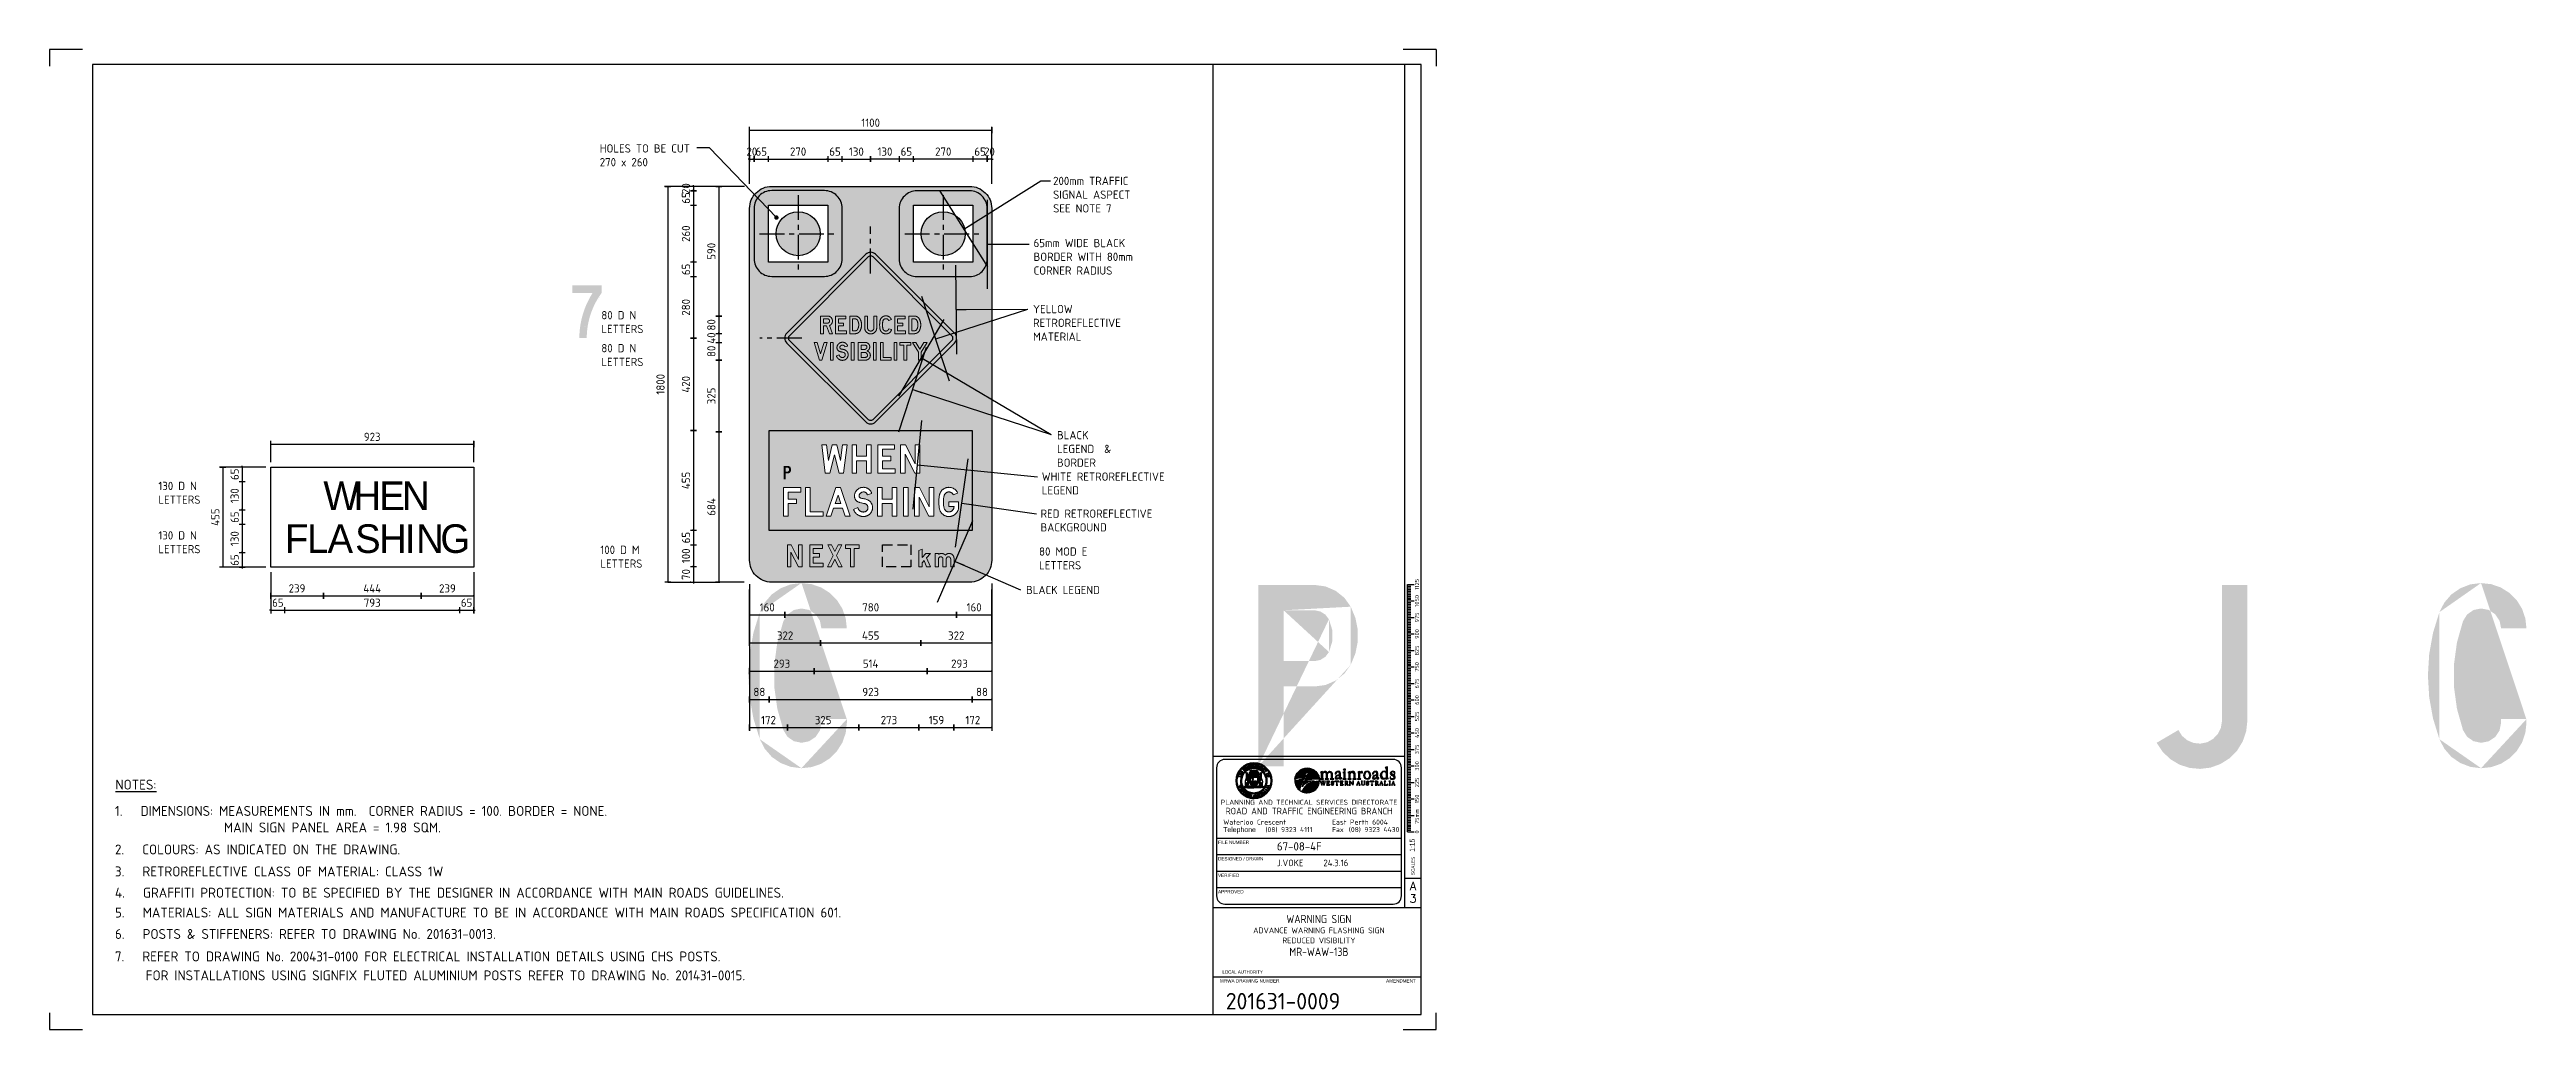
# Model space of a CAD drawing. Extents: x 0 to 1025, y -1312 to 297.
# Drawn here: x 0 to 750, y 0 to 297 of the extents above.
import ezdxf
from ezdxf.enums import TextEntityAlignment as Align

# ---------------------------------------------------------------- set-up
doc = ezdxf.new("R2010")
doc.units = 0
doc.header["$LTSCALE"] = 6
doc.header["$MEASUREMENT"] = 0
doc.header["$PDSIZE"] = 1
for name, pattern in [('CENTER', [2, 1.25, -0.25, 0.25, -0.25]), ('CENTERX2', [101.6, 63.5, -12.7, 12.7, -12.7]), ('HIDDEN', [0.375, 0.25, -0.125])]:
    doc.linetypes.add(name, pattern=pattern)
doc.layers.get('0').update_dxf_attribs({"linetype": 'CONTINUOUS'})
doc.layers.get('DEFPOINTS').update_dxf_attribs({"linetype": 'CONTINUOUS'})
for name, color, linetype in [('amber', 30, 'CONTINUOUS'), ('CENT25', 1, 'CENTER'), ('COMMENTS', 4, 'CONTINUOUS'), ('L18', 4, 'CONTINUOUS'), ('L25', 1, 'CONTINUOUS'), ('L35', 3, 'CONTINUOUS'), ('RED', 10, 'CONTINUOUS'), ('State Govt Logo', 4, 'CONTINUOUS'), ('T25', 1, 'CONTINUOUS'), ('TBLK18', 4, 'CONTINUOUS'), ('TBLK25', 1, 'CONTINUOUS'), ('TBLK35', 3, 'CONTINUOUS'), ('TBLK50', 7, 'CONTINUOUS')]:
    doc.layers.add(name, color=color, linetype=linetype)
doc.layers.add('yellow', color=7, linetype='CONTINUOUS', true_color=0xfcd900)
doc.styles.add('DSERIES', font='Dseries')
doc.styles.add('HELV', font='helv')
doc.styles.add('HELVL', font='HELVL')
doc.styles.add('ISO', font='iso3098b.shx')
doc.styles.add('ROMAND', font='romand')
doc.dimstyles.new('SIGNSDIM', dxfattribs={"dimtxt": 2.5, "dimasz": 0.2, "dimexe": 1, "dimexo": 1.5, "dimgap": 1, "dimtad": 1, "dimtoh": 1, "dimdec": 4, "dimlfac": 15, "dimrnd": 1, "dimdsep": 46, "dimtxsty": 'ISO', "dimblk": 'SGNDIM', "dimcen": 2.5, "dimse2": 1, "dimadec": 0, "dimazin": 0, "dimtfac": 1, "dimtdec": 4, "dimtix": 1, "dimtmove": 0, "dimatfit": 3, "dimldrblk": 'SGNDIM', "dimfxl": 1, "dimtolj": 1, "dimtzin": 0, "dimarcsym": 0})

msp = doc.modelspace()

# ---------------------------------------------------------------- texts
at = {"layer": 'COMMENTS', "char_height": 2.5, "attachment_point": 1, "style": 'ISO'}
for s, insert, width in [('80 D N LETTERS', (167.1396551, 217.732473), 12.548720472), ('80 D N LETTERS', (167.1396551, 207.732473), 12.548720472), ('130 D N LETTERS', (32.9643783, 165.9919764), 12.548720472), ('130 D N LETTERS', (32.9643783, 150.9919764), 12.548720472), ('100 D M LETTERS', (166.8371234, 146.618661), 12.548720472), ('80 MOD E LETTERS', (299.7381305, 146.1060167), 22.086590544)]:
    msp.add_mtext(s, dxfattribs=dict(at, insert=insert, width=width))
at = {"layer": 'T25', "style": 'ISO'}
msp.add_text('BLACK LEGEND ', height=2.5, dxfattribs=at).set_placement((295.7964037, 131.9478144))
at = {"layer": 'T25', "color": 3, "style": 'ISO'}
for s, p in [('%%UNOTES:', (19.9703205, 72.712892)), ('1.   DIMENSIONS: MEASUREMENTS IN mm.  CORNER RADIUS = 100. BORDER = NONE.', (19.8203205, 64.7311273)), ('MAIN SIGN PANEL AREA = 1.98 SQM.', (52.8203205, 59.7311273)), ('2.   COLOURS: AS INDICATED ON THE DRAWING.', (19.8203205, 53.0643273)), ('3.   RETROREFLECTIVE CLASS OF MATERIAL: CLASS 1W', (19.8203205, 46.3975273)), ('4.   GRAFFITI PROTECTION: TO BE SPECIFIED BY THE DESIGNER IN ACCORDANCE WITH MAIN ROADS GUIDELINES.', (19.8203205, 39.9581413)), ('5.   MATERIALS: ALL SIGN MATERIALS AND MANUFACTURE TO BE IN ACCORDANCE WITH MAIN ROADS SPECIFICATION 601.', (19.8203205, 33.9399902)), ('6.   POSTS & STIFFENERS: REFER TO DRAWING No. 201631-0013.', (19.8203205, 27.4493363)), ('7.   REFER TO DRAWING No. 200431-0100 FOR ELECTRICAL INSTALLATION DETAILS USING CHS POSTS.', (19.8079252, 20.6360213)), ('FOR INSTALLATIONS USING SIGNFIX FLUTED ALUMINIUM POSTS REFER TO DRAWING No. 201431-0015.', (29.1318676, 14.9032412))]:
    msp.add_text(s, height=3, dxfattribs=at).set_placement(p)
at = {"layer": 'T25', "char_height": 2.5, "attachment_point": 1, "style": 'ISO'}
for s, insert, width in [('HOLES TO BE CUT 270 x 260', (166.66324, 268.2679617), 27.691766646), ('200mm TRAFFIC SIGNAL ASPECT SEE NOTE 7 ', (303.9797163, 258.4334019), 23.548720472), ('65mm WIDE BLACK  BORDER WITH 80mm CORNER RADIUS', (298.073907, 239.5969209), 31.457106781), ('YELLOW  RETROREFLECTIVE MATERIAL', (297.8958792, 219.5809744), 26.5), ('BLACK LEGEND  & BORDER', (305.1603299, 181.3713365), 22.164874809), ('WHITE RETROREFLECTIVE LEGEND', (300.561559, 168.8114387), 41.192593362), ('RED RETROREFLECTIVE BACKGROUND', (300.1765287, 157.5932721), 34.118560852)]:
    msp.add_mtext(s, dxfattribs=dict(at, insert=insert, width=width))

# ---------------------------------------------------------------- blocks, each defined once
blk = doc.blocks.new('SCA15_3')
at = {"layer": 'L18'}
for p, q in [((-4.14, 89), (-2.14, 89)), ((-4.14, 14), (-4.14, 89)), ((-4.14, 88.5), (-3.14, 88.5)), ((-4.14, 88), (-3.14, 88)), ((-4.14, 87.5), (-3.14, 87.5)), ((-4.14, 87), (-3.14, 87)), ((-4.14, 86.5), (-3.14, 86.5)), ((-4.14, 86), (-3.14, 86)), ((-4.14, 85.5), (-3.14, 85.5)), ((-4.14, 85), (-3.14, 85)), ((-4.14, 84.5), (-3.14, 84.5)), ((-4.14, 84), (-2.14, 84)), ((-4.14, 83.5), (-3.14, 83.5)), ((-4.14, 83), (-3.14, 83)), ((-4.14, 82.5), (-3.14, 82.5)), ((-4.14, 82), (-3.14, 82)), ((-4.14, 81.5), (-3.14, 81.5)), ((-4.14, 81), (-3.14, 81)), ((-4.14, 80.5), (-3.14, 80.5)), ((-4.14, 80), (-3.14, 80)), ((-4.14, 79.5), (-3.14, 79.5)), ((-4.14, 79), (-2.14, 79)), ((-4.14, 78.5), (-3.14, 78.5)), ((-4.14, 78), (-3.14, 78)), ((-4.14, 77.5), (-3.14, 77.5)), ((-4.14, 77), (-3.14, 77)), ((-4.14, 76.5), (-3.14, 76.5)), ((-4.14, 76), (-3.14, 76)), ((-4.14, 75.5), (-3.14, 75.5)), ((-4.14, 75), (-3.14, 75)), ((-4.14, 74.5), (-3.14, 74.5)), ((-4.14, 74), (-2.14, 74)), ((-4.14, 73.5), (-3.14, 73.5)), ((-4.14, 73), (-3.14, 73)), ((-4.14, 72.5), (-3.14, 72.5)), ((-4.14, 72), (-3.14, 72)), ((-4.14, 71.5), (-3.14, 71.5)), ((-4.14, 71), (-3.14, 71)), ((-4.14, 70.5), (-3.14, 70.5)), ((-4.14, 70), (-3.14, 70)), ((-4.14, 69.5), (-3.14, 69.5)), ((-4.14, 69), (-2.14, 69)), ((-4.14, 68.5), (-3.14, 68.5)), ((-4.14, 68), (-3.14, 68)), ((-4.14, 67.5), (-3.14, 67.5)), ((-4.14, 67), (-3.14, 67)), ((-4.14, 66.5), (-3.14, 66.5)), ((-4.14, 66), (-3.14, 66)), ((-4.14, 65.5), (-3.14, 65.5)), ((-4.14, 65), (-3.14, 65)), ((-4.14, 64.5), (-3.14, 64.5)), ((-4.14, 64), (-2.14, 64)), ((-4.14, 63.5), (-3.14, 63.5)), ((-4.14, 63), (-3.14, 63)), ((-4.14, 62.5), (-3.14, 62.5)), ((-4.14, 62), (-3.14, 62)), ((-4.14, 61.5), (-3.14, 61.5)), ((-4.14, 61), (-3.14, 61)), ((-4.14, 60.5), (-3.14, 60.5)), ((-4.14, 60), (-3.14, 60)), ((-4.14, 59.5), (-3.14, 59.5)), ((-4.14, 59), (-2.14, 59)), ((-4.14, 58.5), (-3.14, 58.5)), ((-4.14, 58), (-3.14, 58)), ((-4.14, 57.5), (-3.14, 57.5)), ((-4.14, 57), (-3.14, 57)), ((-4.14, 56.5), (-3.14, 56.5)), ((-4.14, 56), (-3.14, 56)), ((-4.14, 55.5), (-3.14, 55.5)), ((-4.14, 55), (-3.14, 55)), ((-4.14, 54.5), (-3.14, 54.5)), ((-4.14, 54), (-2.14, 54)), ((-4.14, 53.5), (-3.14, 53.5)), ((-4.14, 53), (-3.14, 53)), ((-4.14, 52.5), (-3.14, 52.5)), ((-4.14, 52), (-3.14, 52)), ((-4.14, 51.5), (-3.14, 51.5)), ((-4.14, 51), (-3.14, 51)), ((-4.14, 50.5), (-3.14, 50.5)), ((-4.14, 50), (-3.14, 50)), ((-4.14, 49.5), (-3.14, 49.5)), ((-4.14, 49), (-2.14, 49)), ((-4.14, 48.5), (-3.14, 48.5)), ((-4.14, 48), (-3.14, 48)), ((-4.14, 47.5), (-3.14, 47.5)), ((-4.14, 47), (-3.14, 47)), ((-4.14, 46.5), (-3.14, 46.5)), ((-4.14, 46), (-3.14, 46)), ((-4.14, 45.5), (-3.14, 45.5)), ((-4.14, 45), (-3.14, 45)), ((-4.14, 44.5), (-3.14, 44.5)), ((-4.14, 44), (-2.14, 44)), ((-4.14, 43.5), (-3.14, 43.5)), ((-4.14, 43), (-3.14, 43)), ((-4.14, 42.5), (-3.14, 42.5)), ((-4.14, 42), (-3.14, 42)), ((-4.14, 41.5), (-3.14, 41.5)), ((-4.14, 41), (-3.14, 41)), ((-4.14, 40.5), (-3.14, 40.5)), ((-4.14, 40), (-3.14, 40)), ((-4.14, 39.5), (-3.14, 39.5)), ((-4.14, 39), (-2.14, 39)), ((-4.14, 38.5), (-3.14, 38.5)), ((-4.14, 38), (-3.14, 38)), ((-4.14, 37.5), (-3.14, 37.5)), ((-4.14, 37), (-3.14, 37)), ((-4.14, 36.5), (-3.14, 36.5)), ((-4.14, 36), (-3.14, 36)), ((-4.14, 35.5), (-3.14, 35.5)), ((-4.14, 35), (-3.14, 35)), ((-4.14, 34.5), (-3.14, 34.5)), ((-4.14, 34), (-2.14, 34)), ((-4.14, 33.5), (-3.14, 33.5)), ((-4.14, 33), (-3.14, 33)), ((-4.14, 32.5), (-3.14, 32.5)), ((-4.14, 32), (-3.14, 32)), ((-4.14, 31.5), (-3.14, 31.5)), ((-4.14, 31), (-3.14, 31)), ((-4.14, 30.5), (-3.14, 30.5)), ((-4.14, 30), (-3.14, 30)), ((-4.14, 29.5), (-3.14, 29.5)), ((-4.14, 29), (-2.14, 29)), ((-4.14, 28.5), (-3.14, 28.5)), ((-4.14, 28), (-3.14, 28)), ((-4.14, 27.5), (-3.14, 27.5)), ((-4.14, 27), (-3.14, 27)), ((-4.14, 26.5), (-3.14, 26.5)), ((-4.14, 26), (-3.14, 26)), ((-4.14, 25.5), (-3.14, 25.5)), ((-4.14, 25), (-3.14, 25)), ((-4.14, 24.5), (-3.14, 24.5)), ((-4.14, 24), (-2.14, 24)), ((-4.14, 23.5), (-3.14, 23.5)), ((-4.14, 23), (-3.14, 23)), ((-4.14, 22.5), (-3.14, 22.5)), ((-4.14, 22), (-3.14, 22)), ((-4.14, 21.5), (-3.14, 21.5)), ((-4.14, 21), (-3.14, 21)), ((-4.14, 20.5), (-3.14, 20.5)), ((-4.14, 20), (-3.14, 20)), ((-4.14, 19.5), (-3.14, 19.5)), ((-4.14, 19), (-2.14, 19)), ((-4.14, 18.5), (-3.14, 18.5)), ((-4.14, 18), (-3.14, 18)), ((-4.14, 17.5), (-3.14, 17.5)), ((-4.14, 17), (-3.14, 17)), ((-4.14, 16.5), (-3.14, 16.5)), ((-4.14, 16), (-3.14, 16)), ((-4.14, 15.5), (-3.14, 15.5)), ((-4.14, 15), (-3.14, 15)), ((-4.14, 14.5), (-3.14, 14.5)), ((-4.14, 14), (-2.14, 14))]:
    blk.add_line(p, q, dxfattribs=at)
at = {"layer": 'L18', "style": 'ISO'}
for s, p in [('1125', (-0.68, 89)), ('1050', (-0.68, 84)), ('975', (-0.68, 79)), ('900', (-0.68, 74)), ('825', (-0.68, 69)), ('750', (-0.68, 64)), ('675', (-0.68, 59)), ('600', (-0.68, 54)), ('525', (-0.68, 49)), ('450', (-0.68, 44)), ('375', (-0.68, 39)), ('300', (-0.68, 34)), ('225', (-0.68, 29)), ('150', (-0.68, 24)), ('0', (-0.68, 14))]:
    blk.add_text(s, height=1.25, rotation=90, dxfattribs=at).set_placement(p, align=Align.CENTER)
blk.add_text('75mm', height=1.25, rotation=90, dxfattribs=at).set_placement((-0.67, 16.41))
at = {"layer": 'L18', "style": 'HELV', "width": 0.85}
blk.add_text('1:15', height=1.5, rotation=90, dxfattribs=at).set_placement((-1.99, 11.95), align=Align.RIGHT)
blk = doc.blocks.new('SGNDIM')
for p, q in [((0, 4.5), (0, -4.5)), ((0, 0), (-1, 0))]:
    blk.add_line(p, q)
blk = doc.blocks.new('A3BBLK')
at = {"layer": 'TBLK25'}
for p, q in [((10, 297), (0, 297)), ((0, 297), (0, 292)), ((420, 297), (410, 297)), ((420, 297), (420, 292)), ((0, 5), (0, 0)), ((0, 0), (10, 0)), ((410, 0), (420, 0)), ((420, 0), (420, 5))]:
    blk.add_line(p, q, dxfattribs=at)
at = {"layer": 'TBLK50'}
for p, q in [((415.5, 292.5), (13, 292.5)), ((13, 292.5), (13, 4.5)), ((352.5, 4.5), (352.5, 292.5)), ((415.5, 4.5), (415.5, 292.5)), ((13, 4.5), (415.5, 4.5))]:
    blk.add_line(p, q, dxfattribs=at)
blk = doc.blocks.new('MR logo')
at = {"layer": 'TBLK18'}
h = blk.add_hatch(color=256, dxfattribs=at)
edge = h.paths.add_edge_path()
edge.add_spline(control_points=[(0, -6.2), (-0.7, -6), (-1.5, -5.9), (-2.3, -5.9), (-2.3, -5.9), (-6.2, -5.9), (-9.5, -8.9), (-9.8, -12.7), (-9.8, -12.7), (-9.7, -12.7), (-9.7, -12.7), (-9.7, -12.7), (-9.7, -12.7), (-9.3, -12.6), (-5.9, -11.7), (-3.3, -11), (-3.3, -11), (-3.3, -11), (-3.3, -11), (-3.3, -11), (-3.3, -11), (-3.3, -11), (-3.3, -11), (-3.3, -11), (-3.3, -11), (-3.1, -10.7), (-2.9, -10.4), (-2.7, -10.1), (-2.7, -10.1), (-2.7, -10.1), (-2.7, -10.1), (-2.7, -10.1), (-2.7, -10.1), (-2.7, -10.1), (-2.7, -10.1), (-2.7, -10.1), (-2.7, -10.1), (-3.1, -10), (-3.5, -10), (-3.7, -9.9), (-3.7, -9.9), (-4.5, -9.8), (-1.7, -8.5), (-0.5, -6.9), (-0.5, -6.9), (-0.3, -6.7), (-0.3, -6.6), (0, -6.2)], knot_values=[0, 0, 0, 0, 0.083333, 0.083333, 0.083333, 0.083333, 0.166667, 0.166667, 0.166667, 0.166667, 0.25, 0.25, 0.25, 0.25, 0.333333, 0.333333, 0.333333, 0.333333, 0.416667, 0.416667, 0.416667, 0.416667, 0.5, 0.5, 0.5, 0.5, 0.583333, 0.583333, 0.583333, 0.583333, 0.666667, 0.666667, 0.666667, 0.666667, 0.75, 0.75, 0.75, 0.75, 0.833333, 0.833333, 0.833333, 0.833333, 0.916667, 0.916667, 0.916667, 0.916667, 1, 1, 1, 1], degree=3, periodic=0)
h = blk.add_hatch(color=256, dxfattribs=at)
edge = h.paths.add_edge_path()
edge.add_spline(control_points=[(-6.5, -19.6), (-8.5, -18.2), (-9.8, -15.9), (-9.8, -13.4), (-9.8, -13.4), (-9.8, -13.4), (-9.8, -13.4), (-9.8, -13.4), (-9.8, -13.4), (-9.8, -13.4), (-7.5, -13.4), (-4.9, -13.5), (-4.9, -13.5), (-4.9, -13.5), (-4.9, -13.5), (-4.9, -13.5), (-4.9, -13.5), (-4.9, -13.5), (-4.7, -13.5), (-4.7, -13.5), (-4.7, -13.5), (-5.8, -15.6), (-6.4, -17.3), (-6.5, -18.5), (-6.5, -18.5), (-6.5, -18.9), (-6.5, -19.3), (-6.5, -19.6)], knot_values=[0, 0, 0, 0, 0.142857, 0.142857, 0.142857, 0.142857, 0.285714, 0.285714, 0.285714, 0.285714, 0.428571, 0.428571, 0.428571, 0.428571, 0.571429, 0.571429, 0.571429, 0.571429, 0.714286, 0.714286, 0.714286, 0.714286, 0.857143, 0.857143, 0.857143, 0.857143, 1, 1, 1, 1], degree=3, periodic=0)
h = blk.add_hatch(color=256, dxfattribs=at)
edge = h.paths.add_edge_path()
edge.add_spline(control_points=[(-3.7, -11.6), (-5.4, -12.1), (-7, -12.7), (-7.2, -12.8), (-7.2, -12.8), (-6.3, -12.8), (-5.3, -12.8), (-4.4, -12.8), (-4.4, -12.8), (-4.4, -12.8), (-4.3, -12.8), (-4.3, -12.8), (-4.3, -12.8), (-4.1, -12.4), (-3.9, -12), (-3.7, -11.6), (-3.7, -11.6), (-3.7, -11.6), (-3.7, -11.6), (-3.7, -11.6)], knot_values=[0, 0, 0, 0, 0.2, 0.2, 0.2, 0.2, 0.4, 0.4, 0.4, 0.4, 0.6, 0.6, 0.6, 0.6, 0.8, 0.8, 0.8, 0.8, 1, 1, 1, 1], degree=3, periodic=0)
h = blk.add_hatch(color=256, dxfattribs=at)
edge = h.paths.add_edge_path()
edge.add_spline(control_points=[(5.2, -13.6), (5, -17.7), (1.7, -20.9), (-2.3, -20.9), (-2.3, -20.9), (-3.5, -20.9), (-4.7, -20.6), (-5.7, -20), (-5.7, -20), (-5.4, -19.8), (-5.1, -19.4), (-4.7, -18.6), (-4.7, -18.6), (-2.3, -14.4), (1.1, -14.5), (4.5, -13.9), (4.5, -13.9), (4.8, -13.9), (5, -13.8), (5.2, -13.6)], knot_values=[0, 0, 0, 0, 0.2, 0.2, 0.2, 0.2, 0.4, 0.4, 0.4, 0.4, 0.6, 0.6, 0.6, 0.6, 0.8, 0.8, 0.8, 0.8, 1, 1, 1, 1], degree=3, periodic=0)
h = blk.add_hatch(color=256, dxfattribs=at)
edge = h.paths.add_edge_path()
edge.add_spline(control_points=[(-3.9, -13.5), (-4.4, -14.7), (-4.8, -15.9), (-5.2, -17.3), (-5.2, -17.3), (-4.4, -15), (-0.2, -13.8), (2, -13.6), (2, -13.6), (0.6, -13.6), (-1.6, -13.5), (-3.7, -13.5), (-3.7, -13.5), (-3.7, -13.5), (-3.7, -13.5), (-3.7, -13.5), (-3.7, -13.5), (-3.7, -13.5), (-3.9, -13.5), (-3.9, -13.5)], knot_values=[0, 0, 0, 0, 0.2, 0.2, 0.2, 0.2, 0.4, 0.4, 0.4, 0.4, 0.6, 0.6, 0.6, 0.6, 0.8, 0.8, 0.8, 0.8, 1, 1, 1, 1], degree=3, periodic=0)
h = blk.add_hatch(color=256, dxfattribs=at)
edge = h.paths.add_edge_path()
edge.add_spline(control_points=[(5.2, -12.9), (5, -9.8), (2.9, -7.2), (0.1, -6.3), (0.1, -6.3), (-0.7, -7.6), (-1.5, -8.7), (-2.1, -9.8), (-2.1, -9.8), (-2.1, -9.8), (-2.1, -9.8), (-2.1, -9.8), (-2.1, -9.8), (-2.1, -9.8), (-2.1, -9.9), (-2.1, -9.9), (-2.1, -9.9), (-1.5, -9.9), (-0.7, -10), (-0.3, -10), (-0.3, -10), (0.3, -10.1), (0.7, -10.2), (0, -10.5), (0, -10.5), (-0.6, -10.7), (-1.7, -11), (-2.9, -11.4), (-2.9, -11.4), (-2.9, -11.4), (-3.4, -12.2), (-3.6, -12.8), (-3.6, -12.8), (-3.6, -12.8), (-3.3, -12.8), (-3.3, -12.8), (-3.3, -12.8), (-3.3, -12.8), (-3.3, -12.8), (-3.3, -12.8), (-3.3, -12.8), (-0.8, -12.7), (1.8, -12.7), (4.5, -12.7), (4.5, -12.7), (4.8, -12.7), (5, -12.8), (5.2, -12.9)], knot_values=[0, 0, 0, 0, 0.083333, 0.083333, 0.083333, 0.083333, 0.166667, 0.166667, 0.166667, 0.166667, 0.25, 0.25, 0.25, 0.25, 0.333333, 0.333333, 0.333333, 0.333333, 0.416667, 0.416667, 0.416667, 0.416667, 0.5, 0.5, 0.5, 0.5, 0.583333, 0.583333, 0.583333, 0.583333, 0.666667, 0.666667, 0.666667, 0.666667, 0.75, 0.75, 0.75, 0.75, 0.833333, 0.833333, 0.833333, 0.833333, 0.916667, 0.916667, 0.916667, 0.916667, 1, 1, 1, 1], degree=3, periodic=0)
h = blk.add_hatch(color=256, dxfattribs=at)
edge = h.paths.add_edge_path()
edge.add_spline(control_points=[(-2.3, -10.1), (-2.4, -10.4), (-2.5, -10.6), (-2.7, -10.8), (-2.7, -10.8), (-2.7, -10.8), (-0.7, -10.3), (-0.6, -10.3), (-0.6, -10.3), (-0.6, -10.3), (-1.4, -10.2), (-2.3, -10.1), (-2.3, -10.1), (-2.3, -10.1), (-2.3, -10.1), (-2.3, -10.1), (-2.3, -10.1), (-2.3, -10.1), (-2.3, -10.1), (-2.3, -10.1)], knot_values=[0, 0, 0, 0, 0.2, 0.2, 0.2, 0.2, 0.4, 0.4, 0.4, 0.4, 0.6, 0.6, 0.6, 0.6, 0.8, 0.8, 0.8, 0.8, 1, 1, 1, 1], degree=3, periodic=0)
h = blk.add_hatch(color=256, dxfattribs=at)
edge = h.paths.add_edge_path()
edge.add_spline(control_points=[(5.6, -12.7), (5.6, -12.7), (5.6, -12.5), (5.6, -12.5), (5.6, -12.5), (6.1, -12.5), (6.2, -12.5), (6.2, -11.9), (6.2, -11.9), (6.2, -11.9), (6.2, -9.2), (6.2, -9.2), (6.2, -9.2), (6.2, -8.8), (6, -8.7), (5.7, -8.5), (5.7, -8.5), (5.7, -8.5), (5.7, -8.5), (5.7, -8.5), (5.7, -8.5), (6.2, -8.4), (6.6, -8.1), (7, -7.9), (7, -7.9), (7, -7.9), (7, -8.8), (7, -8.8), (7, -8.8), (7.5, -8.3), (7.9, -7.9), (8.6, -7.9), (8.6, -7.9), (9.3, -7.9), (9.7, -8.3), (10, -8.9), (10, -8.9), (10.4, -8.4), (10.9, -7.9), (11.5, -7.9), (11.5, -7.9), (12.5, -7.9), (13.1, -8.9), (13.1, -9.7), (13.1, -9.7), (13.1, -9.7), (13.1, -11.9), (13.1, -11.9), (13.1, -11.9), (13.1, -12.5), (13.1, -12.5), (13.8, -12.5), (13.8, -12.5), (13.8, -12.5), (13.8, -12.7), (13.8, -12.7), (13.8, -12.7), (13.8, -12.7), (11.7, -12.7), (11.7, -12.7), (11.7, -12.7), (11.7, -12.7), (11.7, -12.5), (11.7, -12.5), (11.7, -12.5), (12.2, -12.5), (12.3, -12.5), (12.3, -11.9), (12.3, -11.9), (12.3, -11.9), (12.3, -9.6), (12.3, -9.6), (12.3, -9.6), (12.3, -8.9), (11.9, -8.4), (11.2, -8.4), (11.2, -8.4), (10.7, -8.4), (10.1, -8.9), (10.1, -9.4), (10.1, -9.4), (10.1, -9.4), (10.1, -11.9), (10.1, -11.9), (10.1, -11.9), (10.1, -12.5), (10.3, -12.5), (10.7, -12.5), (10.7, -12.5), (10.7, -12.5), (10.7, -12.7), (10.7, -12.7), (10.7, -12.7), (10.7, -12.7), (8.6, -12.7), (8.6, -12.7), (8.6, -12.7), (8.6, -12.7), (8.6, -12.5), (8.6, -12.5), (8.6, -12.5), (9.2, -12.5), (9.2, -12.5), (9.2, -11.9), (9.2, -11.9), (9.2, -11.9), (9.2, -9.6), (9.2, -9.6), (9.2, -9.6), (9.2, -8.9), (9, -8.4), (8.2, -8.4), (8.2, -8.4), (7.5, -8.4), (7.1, -9.1), (7.1, -9.3), (7.1, -9.3), (7.1, -9.3), (7.1, -11.9), (7.1, -11.9), (7.1, -11.9), (7.1, -12.5), (7.3, -12.5), (7.6, -12.5), (7.6, -12.5), (7.6, -12.5), (7.6, -12.7), (7.6, -12.7), (7.6, -12.7), (7.6, -12.7), (5.6, -12.7), (5.6, -12.7)], knot_values=[0, 0, 0, 0, 0.030303, 0.030303, 0.030303, 0.030303, 0.060606, 0.060606, 0.060606, 0.060606, 0.090909, 0.090909, 0.090909, 0.090909, 0.121212, 0.121212, 0.121212, 0.121212, 0.151515, 0.151515, 0.151515, 0.151515, 0.181818, 0.181818, 0.181818, 0.181818, 0.212121, 0.212121, 0.212121, 0.212121, 0.242424, 0.242424, 0.242424, 0.242424, 0.272727, 0.272727, 0.272727, 0.272727, 0.30303, 0.30303, 0.30303, 0.30303, 0.333333, 0.333333, 0.333333, 0.333333, 0.363636, 0.363636, 0.363636, 0.363636, 0.393939, 0.393939, 0.393939, 0.393939, 0.424242, 0.424242, 0.424242, 0.424242, 0.454545, 0.454545, 0.454545, 0.454545, 0.484848, 0.484848, 0.484848, 0.484848, 0.515152, 0.515152, 0.515152, 0.515152, 0.545455, 0.545455, 0.545455, 0.545455, 0.575758, 0.575758, 0.575758, 0.575758, 0.606061, 0.606061, 0.606061, 0.606061, 0.636364, 0.636364, 0.636364, 0.636364, 0.666667, 0.666667, 0.666667, 0.666667, 0.69697, 0.69697, 0.69697, 0.69697, 0.727273, 0.727273, 0.727273, 0.727273, 0.757576, 0.757576, 0.757576, 0.757576, 0.787879, 0.787879, 0.787879, 0.787879, 0.818182, 0.818182, 0.818182, 0.818182, 0.848485, 0.848485, 0.848485, 0.848485, 0.878788, 0.878788, 0.878788, 0.878788, 0.909091, 0.909091, 0.909091, 0.909091, 0.939394, 0.939394, 0.939394, 0.939394, 0.969697, 0.969697, 0.969697, 0.969697, 1, 1, 1, 1], degree=3, periodic=0)
h = blk.add_hatch(color=256, dxfattribs=at)
edge = h.paths.add_edge_path()
edge.add_spline(control_points=[(5.6, -13.8), (5.6, -13.8), (6.4, -13.8), (6.4, -13.8), (6.4, -13.8), (6.4, -13.8), (6.4, -13.9), (6.4, -13.9), (6.4, -13.9), (6.3, -13.9), (6.1, -13.9), (6.1, -14), (6.1, -14), (6.1, -14), (6.2, -14), (6.2, -14.1), (6.2, -14.1), (6.2, -14.1), (6.8, -15.7), (6.8, -15.7), (6.8, -15.7), (6.8, -15.7), (6.8, -15.7), (6.8, -15.7), (6.8, -15.7), (6.8, -15.7), (7.2, -14.5), (7.2, -14.5), (7.2, -14.5), (7.2, -14.5), (7.1, -14.2), (7.1, -14.2), (7.1, -14.2), (7.1, -14.1), (7, -14), (7, -13.9), (7, -13.9), (6.9, -13.9), (6.8, -13.9), (6.7, -13.9), (6.7, -13.9), (6.7, -13.9), (6.7, -13.8), (6.7, -13.8), (6.7, -13.8), (6.7, -13.8), (7.7, -13.8), (7.7, -13.8), (7.7, -13.8), (7.7, -13.8), (7.7, -13.9), (7.7, -13.9), (7.7, -13.9), (7.6, -13.9), (7.4, -13.9), (7.4, -14.1), (7.4, -14.1), (7.4, -14.1), (7.5, -14.4), (7.5, -14.4), (7.5, -14.4), (7.5, -14.4), (8, -15.7), (8, -15.7), (8, -15.7), (8, -15.7), (8, -15.7), (8, -15.7), (8, -15.7), (8, -15.7), (8.2, -14.9), (8.2, -14.9), (8.2, -14.9), (8.3, -14.8), (8.4, -14.3), (8.4, -14.1), (8.4, -14.1), (8.4, -13.9), (8.3, -13.9), (8.2, -13.9), (8.2, -13.9), (8.2, -13.9), (8.2, -13.8), (8.2, -13.8), (8.2, -13.8), (8.2, -13.8), (8.8, -13.8), (8.8, -13.8), (8.8, -13.8), (8.8, -13.8), (8.8, -13.9), (8.8, -13.9), (8.8, -13.9), (8.6, -13.9), (8.5, -14.2), (8.5, -14.4), (8.5, -14.4), (8.5, -14.4), (7.9, -16.3), (7.9, -16.3), (7.9, -16.3), (7.9, -16.3), (7.8, -16.3), (7.8, -16.3), (7.8, -16.3), (7.8, -16.3), (7.2, -14.6), (7.2, -14.6), (7.2, -14.6), (7.2, -14.6), (7.2, -14.6), (7.2, -14.6), (7.2, -14.6), (7.2, -14.6), (6.7, -16.3), (6.7, -16.3), (6.7, -16.3), (6.7, -16.3), (6.6, -16.3), (6.6, -16.3), (6.6, -16.3), (6.6, -16.3), (5.8, -14.2), (5.8, -14.2), (5.8, -14.2), (5.8, -14.1), (5.8, -14), (5.7, -13.9), (5.7, -13.9), (5.7, -13.9), (5.6, -13.9), (5.6, -13.9), (5.6, -13.9), (5.6, -13.9), (5.6, -13.8), (5.6, -13.8)], knot_values=[0, 0, 0, 0, 0.029412, 0.029412, 0.029412, 0.029412, 0.058824, 0.058824, 0.058824, 0.058824, 0.088235, 0.088235, 0.088235, 0.088235, 0.117647, 0.117647, 0.117647, 0.117647, 0.147059, 0.147059, 0.147059, 0.147059, 0.176471, 0.176471, 0.176471, 0.176471, 0.205882, 0.205882, 0.205882, 0.205882, 0.235294, 0.235294, 0.235294, 0.235294, 0.264706, 0.264706, 0.264706, 0.264706, 0.294118, 0.294118, 0.294118, 0.294118, 0.323529, 0.323529, 0.323529, 0.323529, 0.352941, 0.352941, 0.352941, 0.352941, 0.382353, 0.382353, 0.382353, 0.382353, 0.411765, 0.411765, 0.411765, 0.411765, 0.441176, 0.441176, 0.441176, 0.441176, 0.470588, 0.470588, 0.470588, 0.470588, 0.5, 0.5, 0.5, 0.5, 0.529412, 0.529412, 0.529412, 0.529412, 0.558824, 0.558824, 0.558824, 0.558824, 0.588235, 0.588235, 0.588235, 0.588235, 0.617647, 0.617647, 0.617647, 0.617647, 0.647059, 0.647059, 0.647059, 0.647059, 0.676471, 0.676471, 0.676471, 0.676471, 0.705882, 0.705882, 0.705882, 0.705882, 0.735294, 0.735294, 0.735294, 0.735294, 0.764706, 0.764706, 0.764706, 0.764706, 0.794118, 0.794118, 0.794118, 0.794118, 0.823529, 0.823529, 0.823529, 0.823529, 0.852941, 0.852941, 0.852941, 0.852941, 0.882353, 0.882353, 0.882353, 0.882353, 0.911765, 0.911765, 0.911765, 0.911765, 0.941176, 0.941176, 0.941176, 0.941176, 0.970588, 0.970588, 0.970588, 0.970588, 1, 1, 1, 1], degree=3, periodic=0)
h = blk.add_hatch(color=256, dxfattribs=at)
edge = h.paths.add_edge_path()
edge.add_spline(control_points=[(9.4, -16.2), (9.4, -16.2), (9.4, -16.2), (9.4, -16.2), (9.4, -16.2), (9.6, -16.2), (9.7, -16.1), (9.7, -16), (9.7, -16), (9.7, -16), (9.7, -14.1), (9.7, -14.1), (9.7, -14.1), (9.7, -13.9), (9.6, -13.9), (9.4, -13.9), (9.4, -13.9), (9.4, -13.9), (9.4, -13.8), (9.4, -13.8), (9.4, -13.8), (9.4, -13.8), (11.2, -13.8), (11.2, -13.8), (11.2, -13.8), (11.2, -13.8), (11.3, -14.4), (11.3, -14.4), (11.3, -14.4), (11.3, -14.4), (11.3, -14.4), (11.3, -14.4), (11.3, -14.4), (11.2, -14.3), (11.2, -14.3), (11.1, -14.2), (11.1, -14.2), (10.9, -13.9), (10.8, -13.9), (10.6, -13.9), (10.6, -13.9), (10.6, -13.9), (10, -13.9), (10, -13.9), (10, -13.9), (10, -13.9), (10, -15), (10, -15), (10, -15), (10, -15), (10.2, -15), (10.2, -15), (10.2, -15), (10.6, -15), (10.7, -14.9), (10.8, -14.5), (10.8, -14.5), (10.8, -14.5), (10.8, -14.5), (10.8, -14.5), (10.8, -14.5), (10.8, -14.5), (10.8, -15.5), (10.8, -15.5), (10.8, -15.5), (10.8, -15.5), (10.8, -15.5), (10.8, -15.5), (10.8, -15.5), (10.8, -15.1), (10.6, -15.1), (10.3, -15.1), (10.3, -15.1), (10.3, -15.1), (10, -15.1), (10, -15.1), (10, -15.1), (10, -15.1), (10, -16), (10, -16), (10, -16), (10, -16.1), (10.1, -16.2), (10.3, -16.2), (10.3, -16.2), (10.3, -16.2), (10.7, -16.2), (10.7, -16.2), (10.7, -16.2), (10.8, -16.2), (10.9, -16.1), (11.1, -16), (11.1, -16), (11.2, -15.9), (11.3, -15.7), (11.4, -15.6), (11.4, -15.6), (11.4, -15.6), (11.4, -15.6), (11.4, -15.6), (11.4, -15.6), (11.4, -15.6), (11.3, -16.2), (11.3, -16.2), (11.3, -16.2), (11.3, -16.2), (9.4, -16.2), (9.4, -16.2)], knot_values=[0, 0, 0, 0, 0.037037, 0.037037, 0.037037, 0.037037, 0.074074, 0.074074, 0.074074, 0.074074, 0.111111, 0.111111, 0.111111, 0.111111, 0.148148, 0.148148, 0.148148, 0.148148, 0.185185, 0.185185, 0.185185, 0.185185, 0.222222, 0.222222, 0.222222, 0.222222, 0.259259, 0.259259, 0.259259, 0.259259, 0.296296, 0.296296, 0.296296, 0.296296, 0.333333, 0.333333, 0.333333, 0.333333, 0.37037, 0.37037, 0.37037, 0.37037, 0.407407, 0.407407, 0.407407, 0.407407, 0.444444, 0.444444, 0.444444, 0.444444, 0.481481, 0.481481, 0.481481, 0.481481, 0.518519, 0.518519, 0.518519, 0.518519, 0.555556, 0.555556, 0.555556, 0.555556, 0.592593, 0.592593, 0.592593, 0.592593, 0.62963, 0.62963, 0.62963, 0.62963, 0.666667, 0.666667, 0.666667, 0.666667, 0.703704, 0.703704, 0.703704, 0.703704, 0.740741, 0.740741, 0.740741, 0.740741, 0.777778, 0.777778, 0.777778, 0.777778, 0.814815, 0.814815, 0.814815, 0.814815, 0.851852, 0.851852, 0.851852, 0.851852, 0.888889, 0.888889, 0.888889, 0.888889, 0.925926, 0.925926, 0.925926, 0.925926, 0.962963, 0.962963, 0.962963, 0.962963, 1, 1, 1, 1], degree=3, periodic=0)
h = blk.add_hatch(color=256, dxfattribs=at)
edge = h.paths.add_edge_path()
edge.add_spline(control_points=[(12.2, -15.5), (12.2, -15.5), (12.3, -15.5), (12.3, -15.5), (12.3, -15.5), (12.3, -15.9), (12.5, -16.2), (12.9, -16.2), (12.9, -16.2), (13.4, -16.2), (13.5, -15.9), (13.5, -15.7), (13.5, -15.7), (13.5, -15.3), (13.2, -15.3), (12.9, -15.2), (12.9, -15.2), (12.5, -15.1), (12.3, -14.9), (12.3, -14.5), (12.3, -14.5), (12.3, -14.1), (12.6, -13.8), (13, -13.8), (13, -13.8), (13.2, -13.8), (13.4, -13.9), (13.6, -14), (13.6, -14), (13.6, -14), (13.7, -13.9), (13.7, -13.9), (13.7, -13.9), (13.7, -13.9), (13.7, -13.9), (13.7, -13.9), (13.7, -13.9), (13.7, -13.9), (13.7, -14.6), (13.7, -14.6), (13.7, -14.6), (13.7, -14.6), (13.7, -14.6), (13.7, -14.6), (13.7, -14.6), (13.6, -14.4), (13.6, -14.2), (13.5, -14.1), (13.5, -14.1), (13.4, -13.9), (13.2, -13.9), (13.1, -13.9), (13.1, -13.9), (12.7, -13.9), (12.6, -14.1), (12.6, -14.4), (12.6, -14.4), (12.6, -14.7), (12.8, -14.8), (13, -14.8), (13, -14.8), (13.4, -15), (13.8, -15.1), (13.8, -15.6), (13.8, -15.6), (13.8, -16.1), (13.4, -16.3), (13, -16.3), (13, -16.3), (12.8, -16.3), (12.6, -16.2), (12.4, -16.1), (12.4, -16.1), (12.4, -16.1), (12.2, -16.2), (12.2, -16.2), (12.2, -16.2), (12.2, -16.2), (12.2, -16.2), (12.2, -16.2), (12.2, -16.2), (12.2, -16.2), (12.2, -15.5), (12.2, -15.5)], knot_values=[0, 0, 0, 0, 0.047619, 0.047619, 0.047619, 0.047619, 0.095238, 0.095238, 0.095238, 0.095238, 0.142857, 0.142857, 0.142857, 0.142857, 0.190476, 0.190476, 0.190476, 0.190476, 0.238095, 0.238095, 0.238095, 0.238095, 0.285714, 0.285714, 0.285714, 0.285714, 0.333333, 0.333333, 0.333333, 0.333333, 0.380952, 0.380952, 0.380952, 0.380952, 0.428571, 0.428571, 0.428571, 0.428571, 0.47619, 0.47619, 0.47619, 0.47619, 0.52381, 0.52381, 0.52381, 0.52381, 0.571429, 0.571429, 0.571429, 0.571429, 0.619048, 0.619048, 0.619048, 0.619048, 0.666667, 0.666667, 0.666667, 0.666667, 0.714286, 0.714286, 0.714286, 0.714286, 0.761905, 0.761905, 0.761905, 0.761905, 0.809524, 0.809524, 0.809524, 0.809524, 0.857143, 0.857143, 0.857143, 0.857143, 0.904762, 0.904762, 0.904762, 0.904762, 0.952381, 0.952381, 0.952381, 0.952381, 1, 1, 1, 1], degree=3, periodic=0)
h = blk.add_hatch(color=256, dxfattribs=at)
edge = h.paths.add_edge_path()
edge.add_spline(control_points=[(15.5, -13.9), (15.5, -13.9), (14.9, -13.9), (14.9, -13.9), (14.9, -13.9), (14.8, -13.9), (14.8, -13.9), (14.7, -14), (14.7, -14), (14.6, -14.2), (14.5, -14.3), (14.4, -14.4), (14.4, -14.4), (14.4, -14.4), (14.4, -14.4), (14.4, -14.4), (14.4, -14.4), (14.4, -14.4), (14.5, -13.8), (14.5, -13.8), (14.5, -13.8), (14.6, -13.8), (14.7, -13.8), (14.8, -13.8), (14.8, -13.8), (14.8, -13.8), (16.6, -13.8), (16.6, -13.8), (16.6, -13.8), (16.7, -13.8), (16.8, -13.8), (16.9, -13.8), (16.9, -13.8), (16.9, -13.8), (17, -14.4), (17, -14.4), (17, -14.4), (17, -14.4), (16.9, -14.4), (16.9, -14.4), (16.9, -14.4), (16.9, -14.3), (16.8, -14.2), (16.7, -14), (16.7, -14), (16.6, -13.9), (16.6, -13.9), (16.4, -13.9), (16.4, -13.9), (16.4, -13.9), (15.9, -13.9), (15.9, -13.9), (15.9, -13.9), (15.9, -13.9), (15.9, -16), (15.9, -16), (15.9, -16), (15.9, -16.1), (15.9, -16.1), (16.2, -16.2), (16.2, -16.2), (16.2, -16.2), (16.2, -16.2), (16.2, -16.2), (16.2, -16.2), (16.2, -16.2), (15.2, -16.2), (15.2, -16.2), (15.2, -16.2), (15.2, -16.2), (15.2, -16.2), (15.2, -16.2), (15.2, -16.2), (15.4, -16.1), (15.5, -16.1), (15.5, -16), (15.5, -16), (15.5, -16), (15.5, -13.9), (15.5, -13.9)], knot_values=[0, 0, 0, 0, 0.05, 0.05, 0.05, 0.05, 0.1, 0.1, 0.1, 0.1, 0.15, 0.15, 0.15, 0.15, 0.2, 0.2, 0.2, 0.2, 0.25, 0.25, 0.25, 0.25, 0.3, 0.3, 0.3, 0.3, 0.35, 0.35, 0.35, 0.35, 0.4, 0.4, 0.4, 0.4, 0.45, 0.45, 0.45, 0.45, 0.5, 0.5, 0.5, 0.5, 0.55, 0.55, 0.55, 0.55, 0.6, 0.6, 0.6, 0.6, 0.65, 0.65, 0.65, 0.65, 0.7, 0.7, 0.7, 0.7, 0.75, 0.75, 0.75, 0.75, 0.8, 0.8, 0.8, 0.8, 0.85, 0.85, 0.85, 0.85, 0.9, 0.9, 0.9, 0.9, 0.95, 0.95, 0.95, 0.95, 1, 1, 1, 1], degree=3, periodic=0)
h = blk.add_hatch(color=256, dxfattribs=at)
edge = h.paths.add_edge_path()
edge.add_spline(control_points=[(17, -8.7), (17, -8.3), (16.7, -8.1), (16.3, -8.1), (16.3, -8.1), (16, -8.1), (15.4, -8.4), (15.4, -8.7), (15.4, -8.7), (15.4, -8.7), (15.4, -8.8), (15.4, -8.9), (15.4, -8.9), (15.4, -9.3), (15.3, -9.6), (14.9, -9.6), (14.9, -9.6), (14.7, -9.6), (14.6, -9.4), (14.6, -9.2), (14.6, -9.2), (14.6, -9), (14.7, -8.8), (14.9, -8.6), (14.9, -8.6), (15.4, -8.2), (16.2, -7.8), (16.8, -7.8), (16.8, -7.8), (17.5, -7.8), (17.8, -8.2), (17.8, -8.9), (17.8, -8.9), (17.8, -8.9), (17.8, -11.7), (17.8, -11.7), (17.8, -11.7), (17.8, -11.9), (17.8, -12.3), (18.1, -12.3), (18.1, -12.3), (18.2, -12.3), (18.3, -12), (18.4, -11.9), (18.4, -11.9), (18.4, -11.9), (18.6, -11.9), (18.6, -11.9), (18.6, -11.9), (18.5, -12.4), (18.3, -12.7), (17.8, -12.7), (17.8, -12.7), (17.4, -12.7), (17, -12.3), (17, -12), (17, -12), (16.5, -12.3), (16.2, -12.7), (15.5, -12.7), (15.5, -12.7), (15, -12.7), (14.6, -12.3), (14.6, -11.8), (14.6, -11.8), (14.6, -10.6), (16.1, -10.2), (17, -9.9), (17, -9.9), (17, -9.9), (17, -8.7), (17, -8.7)], knot_values=[0, 0, 0, 0, 0.055556, 0.055556, 0.055556, 0.055556, 0.111111, 0.111111, 0.111111, 0.111111, 0.166667, 0.166667, 0.166667, 0.166667, 0.222222, 0.222222, 0.222222, 0.222222, 0.277778, 0.277778, 0.277778, 0.277778, 0.333333, 0.333333, 0.333333, 0.333333, 0.388889, 0.388889, 0.388889, 0.388889, 0.444444, 0.444444, 0.444444, 0.444444, 0.5, 0.5, 0.5, 0.5, 0.555556, 0.555556, 0.555556, 0.555556, 0.611111, 0.611111, 0.611111, 0.611111, 0.666667, 0.666667, 0.666667, 0.666667, 0.722222, 0.722222, 0.722222, 0.722222, 0.777778, 0.777778, 0.777778, 0.777778, 0.833333, 0.833333, 0.833333, 0.833333, 0.888889, 0.888889, 0.888889, 0.888889, 0.944444, 0.944444, 0.944444, 0.944444, 1, 1, 1, 1], degree=3, periodic=0)
edge = h.paths.add_edge_path(flags=16)
edge.add_spline(control_points=[(17, -10.1), (16.5, -10.3), (15.3, -10.7), (15.3, -11.3), (15.3, -11.3), (15.3, -11.8), (15.6, -12.1), (16.1, -12.1), (16.1, -12.1), (16.5, -12.1), (16.7, -12), (17, -11.7), (17, -11.7), (17, -11.7), (17, -10.1), (17, -10.1)], knot_values=[0, 0, 0, 0, 0.25, 0.25, 0.25, 0.25, 0.5, 0.5, 0.5, 0.5, 0.75, 0.75, 0.75, 0.75, 1, 1, 1, 1], degree=3, periodic=0)
h = blk.add_hatch(color=256, dxfattribs=at)
edge = h.paths.add_edge_path()
edge.add_spline(control_points=[(17.6, -16.2), (17.6, -16.2), (17.6, -16.2), (17.6, -16.2), (17.6, -16.2), (17.8, -16.2), (17.9, -16.1), (17.9, -16), (17.9, -16), (17.9, -16), (17.9, -14.1), (17.9, -14.1), (17.9, -14.1), (17.9, -13.9), (17.8, -13.9), (17.6, -13.9), (17.6, -13.9), (17.6, -13.9), (17.6, -13.8), (17.6, -13.8), (17.6, -13.8), (17.6, -13.8), (19.4, -13.8), (19.4, -13.8), (19.4, -13.8), (19.4, -13.8), (19.5, -14.4), (19.5, -14.4), (19.5, -14.4), (19.5, -14.4), (19.5, -14.4), (19.5, -14.4), (19.5, -14.4), (19.4, -14.3), (19.4, -14.3), (19.3, -14.2), (19.3, -14.2), (19.1, -13.9), (19, -13.9), (18.8, -13.9), (18.8, -13.9), (18.8, -13.9), (18.2, -13.9), (18.2, -13.9), (18.2, -13.9), (18.2, -13.9), (18.2, -15), (18.2, -15), (18.2, -15), (18.2, -15), (18.4, -15), (18.4, -15), (18.4, -15), (18.8, -15), (18.9, -14.9), (19, -14.5), (19, -14.5), (19, -14.5), (19.1, -14.5), (19.1, -14.5), (19.1, -14.5), (19.1, -14.5), (19.1, -15.5), (19.1, -15.5), (19.1, -15.5), (19.1, -15.5), (19, -15.5), (19, -15.5), (19, -15.5), (19, -15.1), (18.8, -15.1), (18.5, -15.1), (18.5, -15.1), (18.5, -15.1), (18.2, -15.1), (18.2, -15.1), (18.2, -15.1), (18.2, -15.1), (18.2, -16), (18.2, -16), (18.2, -16), (18.2, -16.1), (18.3, -16.2), (18.5, -16.2), (18.5, -16.2), (18.5, -16.2), (18.9, -16.2), (18.9, -16.2), (18.9, -16.2), (19, -16.2), (19.1, -16.1), (19.3, -16), (19.3, -16), (19.4, -15.9), (19.5, -15.7), (19.6, -15.6), (19.6, -15.6), (19.6, -15.6), (19.6, -15.6), (19.6, -15.6), (19.6, -15.6), (19.6, -15.6), (19.5, -16.2), (19.5, -16.2), (19.5, -16.2), (19.5, -16.2), (17.6, -16.2), (17.6, -16.2)], knot_values=[0, 0, 0, 0, 0.037037, 0.037037, 0.037037, 0.037037, 0.074074, 0.074074, 0.074074, 0.074074, 0.111111, 0.111111, 0.111111, 0.111111, 0.148148, 0.148148, 0.148148, 0.148148, 0.185185, 0.185185, 0.185185, 0.185185, 0.222222, 0.222222, 0.222222, 0.222222, 0.259259, 0.259259, 0.259259, 0.259259, 0.296296, 0.296296, 0.296296, 0.296296, 0.333333, 0.333333, 0.333333, 0.333333, 0.37037, 0.37037, 0.37037, 0.37037, 0.407407, 0.407407, 0.407407, 0.407407, 0.444444, 0.444444, 0.444444, 0.444444, 0.481481, 0.481481, 0.481481, 0.481481, 0.518519, 0.518519, 0.518519, 0.518519, 0.555556, 0.555556, 0.555556, 0.555556, 0.592593, 0.592593, 0.592593, 0.592593, 0.62963, 0.62963, 0.62963, 0.62963, 0.666667, 0.666667, 0.666667, 0.666667, 0.703704, 0.703704, 0.703704, 0.703704, 0.740741, 0.740741, 0.740741, 0.740741, 0.777778, 0.777778, 0.777778, 0.777778, 0.814815, 0.814815, 0.814815, 0.814815, 0.851852, 0.851852, 0.851852, 0.851852, 0.888889, 0.888889, 0.888889, 0.888889, 0.925926, 0.925926, 0.925926, 0.925926, 0.962963, 0.962963, 0.962963, 0.962963, 1, 1, 1, 1], degree=3, periodic=0)
h = blk.add_hatch(color=256, dxfattribs=at)
edge = h.paths.add_edge_path()
edge.add_spline(control_points=[(19.3, -12.7), (19.3, -12.7), (19.3, -12.5), (19.3, -12.5), (19.3, -12.5), (19.8, -12.5), (20, -12.5), (20, -11.9), (20, -11.9), (20, -11.9), (20, -9.3), (20, -9.3), (20, -9.3), (20, -9.1), (20, -8.8), (19.8, -8.7), (19.8, -8.7), (19.6, -8.6), (19.5, -8.6), (19.4, -8.6), (19.4, -8.6), (19.4, -8.6), (19.4, -8.5), (19.4, -8.5), (19.4, -8.5), (19.8, -8.3), (20.3, -8.1), (20.8, -7.9), (20.8, -7.9), (20.8, -7.9), (20.8, -11.9), (20.8, -11.9), (20.8, -11.9), (20.8, -12.5), (20.9, -12.5), (21.4, -12.5), (21.4, -12.5), (21.4, -12.5), (21.4, -12.7), (21.4, -12.7), (21.4, -12.7), (21.4, -12.7), (19.3, -12.7), (19.3, -12.7)], knot_values=[0, 0, 0, 0, 0.090909, 0.090909, 0.090909, 0.090909, 0.181818, 0.181818, 0.181818, 0.181818, 0.272727, 0.272727, 0.272727, 0.272727, 0.363636, 0.363636, 0.363636, 0.363636, 0.454545, 0.454545, 0.454545, 0.454545, 0.545455, 0.545455, 0.545455, 0.545455, 0.636364, 0.636364, 0.636364, 0.636364, 0.727273, 0.727273, 0.727273, 0.727273, 0.818182, 0.818182, 0.818182, 0.818182, 0.909091, 0.909091, 0.909091, 0.909091, 1, 1, 1, 1], degree=3, periodic=0)
h = blk.add_hatch(color=256, dxfattribs=at)
edge = h.paths.add_edge_path()
edge.add_spline(control_points=[(19.7, -6.8), (19.7, -7.2), (19.9, -7.4), (20.3, -7.4), (20.3, -7.4), (20.6, -7.4), (20.8, -7.2), (20.8, -6.8), (20.8, -6.8), (20.8, -6.5), (20.6, -6.3), (20.3, -6.3), (20.3, -6.3), (19.9, -6.3), (19.7, -6.5), (19.7, -6.8)], knot_values=[0, 0, 0, 0, 0.25, 0.25, 0.25, 0.25, 0.5, 0.5, 0.5, 0.5, 0.75, 0.75, 0.75, 0.75, 1, 1, 1, 1], degree=3, periodic=0)
h = blk.add_hatch(color=256, dxfattribs=at)
edge = h.paths.add_edge_path(flags=16)
edge.add_spline(control_points=[(21.9, -14.5), (21.9, -14.1), (21.7, -13.9), (21.3, -13.9), (21.3, -13.9), (21.2, -13.9), (21.1, -13.9), (21.1, -14.1), (21.1, -14.1), (21.1, -14.1), (21.1, -15.1), (21.1, -15.1), (21.1, -15.1), (21.2, -15.1), (21.3, -15.1), (21.4, -15), (21.4, -15), (21.8, -15), (21.9, -14.8), (21.9, -14.5)], knot_values=[0, 0, 0, 0, 0.2, 0.2, 0.2, 0.2, 0.4, 0.4, 0.4, 0.4, 0.6, 0.6, 0.6, 0.6, 0.8, 0.8, 0.8, 0.8, 1, 1, 1, 1], degree=3, periodic=0)
edge = h.paths.add_edge_path()
edge.add_spline(control_points=[(20.5, -13.8), (20.8, -13.8), (21.1, -13.8), (21.4, -13.8), (21.4, -13.8), (21.9, -13.8), (22.3, -14), (22.3, -14.5), (22.3, -14.5), (22.3, -14.8), (22.1, -15), (21.8, -15.1), (21.8, -15.1), (22, -15.3), (22.2, -15.7), (22.4, -16), (22.4, -16), (22.4, -16.1), (22.6, -16.2), (22.7, -16.2), (22.7, -16.2), (22.7, -16.2), (22.7, -16.2), (22.7, -16.2), (22.7, -16.2), (22.7, -16.2), (22.1, -16.2), (22.1, -16.2), (22.1, -16.2), (22, -16), (21.7, -15.5), (21.5, -15.3), (21.5, -15.3), (21.4, -15.2), (21.2, -15.1), (21.1, -15.1), (21.1, -15.1), (21.1, -15.1), (21.1, -16), (21.1, -16), (21.1, -16), (21.1, -16.1), (21.2, -16.2), (21.4, -16.2), (21.4, -16.2), (21.4, -16.2), (21.4, -16.2), (21.4, -16.2), (21.4, -16.2), (21.4, -16.2), (20.5, -16.2), (20.5, -16.2), (20.5, -16.2), (20.5, -16.2), (20.5, -16.2), (20.5, -16.2), (20.5, -16.2), (20.7, -16.2), (20.7, -16.1), (20.7, -16), (20.7, -16), (20.7, -16), (20.7, -14.1), (20.7, -14.1), (20.7, -14.1), (20.7, -13.9), (20.7, -13.9), (20.5, -13.9), (20.5, -13.9), (20.5, -13.9), (20.5, -13.8), (20.5, -13.8)], knot_values=[0, 0, 0, 0, 0.055556, 0.055556, 0.055556, 0.055556, 0.111111, 0.111111, 0.111111, 0.111111, 0.166667, 0.166667, 0.166667, 0.166667, 0.222222, 0.222222, 0.222222, 0.222222, 0.277778, 0.277778, 0.277778, 0.277778, 0.333333, 0.333333, 0.333333, 0.333333, 0.388889, 0.388889, 0.388889, 0.388889, 0.444444, 0.444444, 0.444444, 0.444444, 0.5, 0.5, 0.5, 0.5, 0.555556, 0.555556, 0.555556, 0.555556, 0.611111, 0.611111, 0.611111, 0.611111, 0.666667, 0.666667, 0.666667, 0.666667, 0.722222, 0.722222, 0.722222, 0.722222, 0.777778, 0.777778, 0.777778, 0.777778, 0.833333, 0.833333, 0.833333, 0.833333, 0.888889, 0.888889, 0.888889, 0.888889, 0.944444, 0.944444, 0.944444, 0.944444, 1, 1, 1, 1], degree=3, periodic=0)
h = blk.add_hatch(color=256, dxfattribs=at)
edge = h.paths.add_edge_path()
edge.add_spline(control_points=[(22.3, -12.7), (22.3, -12.7), (22.3, -12.5), (22.3, -12.5), (22.3, -12.5), (22.8, -12.5), (22.9, -12.5), (22.9, -11.9), (22.9, -11.9), (22.9, -11.9), (22.9, -9.2), (22.9, -9.2), (22.9, -9.2), (22.9, -8.8), (22.8, -8.7), (22.4, -8.6), (22.4, -8.6), (22.4, -8.6), (22.4, -8.5), (22.4, -8.5), (22.4, -8.5), (22.9, -8.3), (23.3, -8.1), (23.8, -7.9), (23.8, -7.9), (23.8, -7.9), (23.8, -8.8), (23.8, -8.8), (23.8, -8.8), (24.2, -8.3), (24.5, -7.9), (25.2, -7.9), (25.2, -7.9), (26, -7.9), (26.8, -8.6), (26.8, -9.4), (26.8, -9.4), (26.8, -9.4), (26.8, -11.9), (26.8, -11.9), (26.8, -11.9), (26.8, -12.5), (27.1, -12.5), (27.4, -12.5), (27.4, -12.5), (27.4, -12.5), (27.4, -12.7), (27.4, -12.7), (27.4, -12.7), (27.4, -12.7), (25.3, -12.7), (25.3, -12.7), (25.3, -12.7), (25.3, -12.7), (25.3, -12.5), (25.3, -12.5), (25.3, -12.5), (25.8, -12.5), (25.9, -12.5), (25.9, -11.9), (25.9, -11.9), (25.9, -11.9), (25.9, -9.5), (25.9, -9.5), (25.9, -9.5), (25.9, -8.9), (25.6, -8.4), (24.9, -8.4), (24.9, -8.4), (24.4, -8.4), (23.8, -8.9), (23.8, -9.4), (23.8, -9.4), (23.8, -9.4), (23.8, -11.9), (23.8, -11.9), (23.8, -11.9), (23.8, -12.5), (23.9, -12.5), (24.4, -12.5), (24.4, -12.5), (24.4, -12.5), (24.4, -12.7), (24.4, -12.7), (24.4, -12.7), (24.4, -12.7), (22.3, -12.7), (22.3, -12.7)], knot_values=[0, 0, 0, 0, 0.045455, 0.045455, 0.045455, 0.045455, 0.090909, 0.090909, 0.090909, 0.090909, 0.136364, 0.136364, 0.136364, 0.136364, 0.181818, 0.181818, 0.181818, 0.181818, 0.227273, 0.227273, 0.227273, 0.227273, 0.272727, 0.272727, 0.272727, 0.272727, 0.318182, 0.318182, 0.318182, 0.318182, 0.363636, 0.363636, 0.363636, 0.363636, 0.409091, 0.409091, 0.409091, 0.409091, 0.454545, 0.454545, 0.454545, 0.454545, 0.5, 0.5, 0.5, 0.5, 0.545455, 0.545455, 0.545455, 0.545455, 0.590909, 0.590909, 0.590909, 0.590909, 0.636364, 0.636364, 0.636364, 0.636364, 0.681818, 0.681818, 0.681818, 0.681818, 0.727273, 0.727273, 0.727273, 0.727273, 0.772727, 0.772727, 0.772727, 0.772727, 0.818182, 0.818182, 0.818182, 0.818182, 0.863636, 0.863636, 0.863636, 0.863636, 0.909091, 0.909091, 0.909091, 0.909091, 0.954545, 0.954545, 0.954545, 0.954545, 1, 1, 1, 1], degree=3, periodic=0)
h = blk.add_hatch(color=256, dxfattribs=at)
edge = h.paths.add_edge_path()
edge.add_spline(control_points=[(23.6, -14.2), (23.6, -14.2), (23.6, -16), (23.6, -16), (23.6, -16), (23.6, -16.1), (23.7, -16.1), (23.9, -16.2), (23.9, -16.2), (23.9, -16.2), (23.9, -16.2), (23.9, -16.2), (23.9, -16.2), (23.9, -16.2), (23.2, -16.2), (23.2, -16.2), (23.2, -16.2), (23.2, -16.2), (23.2, -16.2), (23.2, -16.2), (23.2, -16.2), (23.4, -16.1), (23.5, -16.1), (23.5, -16), (23.5, -16), (23.5, -16), (23.5, -15.9), (23.5, -15.9), (23.5, -15.9), (23.5, -15.9), (23.5, -14.1), (23.5, -14.1), (23.5, -14.1), (23.4, -14), (23.3, -13.9), (23.2, -13.9), (23.2, -13.9), (23.2, -13.9), (23.2, -13.8), (23.2, -13.8), (23.2, -13.8), (23.2, -13.8), (23.7, -13.8), (23.7, -13.8), (23.7, -13.8), (23.7, -13.8), (25.5, -15.7), (25.5, -15.7), (25.5, -15.7), (25.5, -15.7), (25.5, -14.1), (25.5, -14.1), (25.5, -14.1), (25.5, -13.9), (25.4, -13.9), (25.2, -13.9), (25.2, -13.9), (25.2, -13.9), (25.2, -13.8), (25.2, -13.8), (25.2, -13.8), (25.2, -13.8), (25.9, -13.8), (25.9, -13.8), (25.9, -13.8), (25.9, -13.8), (25.9, -13.9), (25.9, -13.9), (25.9, -13.9), (25.6, -13.9), (25.6, -14), (25.6, -14.1), (25.6, -14.1), (25.6, -14.1), (25.6, -16.3), (25.6, -16.3), (25.6, -16.3), (25.6, -16.3), (25.5, -16.3), (25.5, -16.3), (25.5, -16.3), (25.5, -16.3), (23.6, -14.2), (23.6, -14.2)], knot_values=[0, 0, 0, 0, 0.047619, 0.047619, 0.047619, 0.047619, 0.095238, 0.095238, 0.095238, 0.095238, 0.142857, 0.142857, 0.142857, 0.142857, 0.190476, 0.190476, 0.190476, 0.190476, 0.238095, 0.238095, 0.238095, 0.238095, 0.285714, 0.285714, 0.285714, 0.285714, 0.333333, 0.333333, 0.333333, 0.333333, 0.380952, 0.380952, 0.380952, 0.380952, 0.428571, 0.428571, 0.428571, 0.428571, 0.47619, 0.47619, 0.47619, 0.47619, 0.52381, 0.52381, 0.52381, 0.52381, 0.571429, 0.571429, 0.571429, 0.571429, 0.619048, 0.619048, 0.619048, 0.619048, 0.666667, 0.666667, 0.666667, 0.666667, 0.714286, 0.714286, 0.714286, 0.714286, 0.761905, 0.761905, 0.761905, 0.761905, 0.809524, 0.809524, 0.809524, 0.809524, 0.857143, 0.857143, 0.857143, 0.857143, 0.904762, 0.904762, 0.904762, 0.904762, 0.952381, 0.952381, 0.952381, 0.952381, 1, 1, 1, 1], degree=3, periodic=0)
h = blk.add_hatch(color=256, dxfattribs=at)
edge = h.paths.add_edge_path(flags=16)
edge.add_spline(control_points=[(28.2, -15.2), (28.2, -15.2), (29, -15.2), (29, -15.2), (29, -15.2), (29, -15.2), (28.6, -14.2), (28.6, -14.2), (28.6, -14.2), (28.6, -14.2), (28.2, -15.2), (28.2, -15.2)], knot_values=[0, 0, 0, 0, 0.333333, 0.333333, 0.333333, 0.333333, 0.666667, 0.666667, 0.666667, 0.666667, 1, 1, 1, 1], degree=3, periodic=0)
edge = h.paths.add_edge_path()
edge.add_spline(control_points=[(27.6, -16.2), (27.6, -16.2), (27.6, -16.2), (27.6, -16.2), (27.6, -16.2), (27.7, -16.1), (27.8, -16.1), (27.8, -16), (27.8, -16), (27.8, -16), (28.5, -14.1), (28.5, -14.1), (28.5, -14.1), (28.5, -14.1), (28.5, -14), (28.5, -14), (28.5, -14), (28.6, -14), (28.7, -13.9), (28.8, -13.8), (28.8, -13.8), (28.8, -13.8), (29.6, -15.8), (29.6, -15.8), (29.6, -15.8), (29.7, -16), (29.7, -16.1), (29.9, -16.2), (29.9, -16.2), (29.9, -16.2), (29.9, -16.2), (29.9, -16.2), (29.9, -16.2), (29.9, -16.2), (29, -16.2), (29, -16.2), (29, -16.2), (29, -16.2), (29, -16.2), (29, -16.2), (29, -16.2), (29.1, -16.2), (29.3, -16.2), (29.3, -16), (29.3, -16), (29.3, -15.9), (29.1, -15.5), (29, -15.3), (29, -15.3), (29, -15.3), (28.2, -15.3), (28.2, -15.3), (28.2, -15.3), (28.2, -15.4), (28, -15.9), (28, -16), (28, -16), (28, -16.1), (28.1, -16.1), (28.2, -16.2), (28.2, -16.2), (28.2, -16.2), (28.2, -16.2), (28.2, -16.2), (28.2, -16.2), (28.2, -16.2), (27.6, -16.2), (27.6, -16.2)], knot_values=[0, 0, 0, 0, 0.058824, 0.058824, 0.058824, 0.058824, 0.117647, 0.117647, 0.117647, 0.117647, 0.176471, 0.176471, 0.176471, 0.176471, 0.235294, 0.235294, 0.235294, 0.235294, 0.294118, 0.294118, 0.294118, 0.294118, 0.352941, 0.352941, 0.352941, 0.352941, 0.411765, 0.411765, 0.411765, 0.411765, 0.470588, 0.470588, 0.470588, 0.470588, 0.529412, 0.529412, 0.529412, 0.529412, 0.588235, 0.588235, 0.588235, 0.588235, 0.647059, 0.647059, 0.647059, 0.647059, 0.705882, 0.705882, 0.705882, 0.705882, 0.764706, 0.764706, 0.764706, 0.764706, 0.823529, 0.823529, 0.823529, 0.823529, 0.882353, 0.882353, 0.882353, 0.882353, 0.941176, 0.941176, 0.941176, 0.941176, 1, 1, 1, 1], degree=3, periodic=0)
h = blk.add_hatch(color=256, dxfattribs=at)
edge = h.paths.add_edge_path()
edge.add_spline(control_points=[(28.2, -12.7), (28.2, -12.7), (28.2, -12.5), (28.2, -12.5), (28.2, -12.5), (28.7, -12.5), (28.8, -12.5), (28.8, -11.9), (28.8, -11.9), (28.8, -11.9), (28.8, -9.2), (28.8, -9.2), (28.8, -9.2), (28.8, -8.8), (28.7, -8.8), (28.3, -8.6), (28.3, -8.6), (28.3, -8.6), (28.3, -8.5), (28.3, -8.5), (28.3, -8.5), (28.8, -8.3), (29.2, -8.1), (29.6, -7.9), (29.6, -7.9), (29.6, -7.9), (29.6, -8.7), (29.6, -8.7), (29.6, -8.7), (29.9, -8.4), (30.2, -7.9), (30.7, -7.9), (30.7, -7.9), (31, -7.9), (31.3, -8), (31.3, -8.4), (31.3, -8.4), (31.3, -8.6), (31.1, -8.8), (30.9, -8.8), (30.9, -8.8), (30.7, -8.8), (30.5, -8.6), (30.2, -8.6), (30.2, -8.6), (30.1, -8.6), (29.7, -8.9), (29.7, -9.1), (29.7, -9.1), (29.7, -9.1), (29.7, -11.9), (29.7, -11.9), (29.7, -11.9), (29.7, -12.5), (29.8, -12.5), (30.3, -12.5), (30.3, -12.5), (30.3, -12.5), (30.3, -12.7), (30.3, -12.7), (30.3, -12.7), (30.3, -12.7), (28.2, -12.7), (28.2, -12.7)], knot_values=[0, 0, 0, 0, 0.0625, 0.0625, 0.0625, 0.0625, 0.125, 0.125, 0.125, 0.125, 0.1875, 0.1875, 0.1875, 0.1875, 0.25, 0.25, 0.25, 0.25, 0.3125, 0.3125, 0.3125, 0.3125, 0.375, 0.375, 0.375, 0.375, 0.4375, 0.4375, 0.4375, 0.4375, 0.5, 0.5, 0.5, 0.5, 0.5625, 0.5625, 0.5625, 0.5625, 0.625, 0.625, 0.625, 0.625, 0.6875, 0.6875, 0.6875, 0.6875, 0.75, 0.75, 0.75, 0.75, 0.8125, 0.8125, 0.8125, 0.8125, 0.875, 0.875, 0.875, 0.875, 0.9375, 0.9375, 0.9375, 0.9375, 1, 1, 1, 1], degree=3, periodic=0)
h = blk.add_hatch(color=256, dxfattribs=at)
edge = h.paths.add_edge_path()
edge.add_spline(control_points=[(30.4, -13.8), (30.4, -13.8), (31.3, -13.8), (31.3, -13.8), (31.3, -13.8), (31.3, -13.8), (31.3, -13.9), (31.3, -13.9), (31.3, -13.9), (31.1, -13.9), (31, -14), (31, -14.2), (31, -14.2), (31, -14.2), (31, -15.6), (31, -15.6), (31, -15.6), (31, -15.8), (31.1, -16.2), (31.7, -16.2), (31.7, -16.2), (32.3, -16.2), (32.4, -15.8), (32.4, -15.4), (32.4, -15.4), (32.4, -15.4), (32.4, -14.2), (32.4, -14.2), (32.4, -14.2), (32.4, -13.9), (32.3, -13.9), (32.1, -13.9), (32.1, -13.9), (32.1, -13.9), (32.1, -13.8), (32.1, -13.8), (32.1, -13.8), (32.1, -13.8), (32.8, -13.8), (32.8, -13.8), (32.8, -13.8), (32.8, -13.8), (32.8, -13.9), (32.8, -13.9), (32.8, -13.9), (32.6, -13.9), (32.5, -14), (32.5, -14.2), (32.5, -14.2), (32.5, -14.2), (32.5, -15.4), (32.5, -15.4), (32.5, -15.4), (32.5, -15.9), (32.3, -16.3), (31.6, -16.3), (31.6, -16.3), (30.9, -16.3), (30.7, -15.9), (30.7, -15.5), (30.7, -15.5), (30.7, -15.5), (30.7, -14.2), (30.7, -14.2), (30.7, -14.2), (30.7, -13.9), (30.7, -13.9), (30.4, -13.9), (30.4, -13.9), (30.4, -13.9), (30.4, -13.8), (30.4, -13.8)], knot_values=[0, 0, 0, 0, 0.055556, 0.055556, 0.055556, 0.055556, 0.111111, 0.111111, 0.111111, 0.111111, 0.166667, 0.166667, 0.166667, 0.166667, 0.222222, 0.222222, 0.222222, 0.222222, 0.277778, 0.277778, 0.277778, 0.277778, 0.333333, 0.333333, 0.333333, 0.333333, 0.388889, 0.388889, 0.388889, 0.388889, 0.444444, 0.444444, 0.444444, 0.444444, 0.5, 0.5, 0.5, 0.5, 0.555556, 0.555556, 0.555556, 0.555556, 0.611111, 0.611111, 0.611111, 0.611111, 0.666667, 0.666667, 0.666667, 0.666667, 0.722222, 0.722222, 0.722222, 0.722222, 0.777778, 0.777778, 0.777778, 0.777778, 0.833333, 0.833333, 0.833333, 0.833333, 0.888889, 0.888889, 0.888889, 0.888889, 0.944444, 0.944444, 0.944444, 0.944444, 1, 1, 1, 1], degree=3, periodic=0)
h = blk.add_hatch(color=256, dxfattribs=at)
edge = h.paths.add_edge_path(flags=16)
edge.add_spline(control_points=[(34.1, -8), (33.1, -8), (32.7, -9.2), (32.7, -10.3), (32.7, -10.3), (32.7, -11.4), (33.1, -12.5), (34.1, -12.5), (34.1, -12.5), (35.1, -12.5), (35.4, -11.4), (35.4, -10.3), (35.4, -10.3), (35.4, -9.2), (35.1, -8), (34.1, -8)], knot_values=[0, 0, 0, 0, 0.25, 0.25, 0.25, 0.25, 0.5, 0.5, 0.5, 0.5, 0.75, 0.75, 0.75, 0.75, 1, 1, 1, 1], degree=3, periodic=0)
edge = h.paths.add_edge_path()
edge.add_spline(control_points=[(34.1, -12.7), (32.7, -12.7), (31.8, -11.6), (31.8, -10.3), (31.8, -10.3), (31.8, -8.9), (32.7, -7.8), (34.1, -7.8), (34.1, -7.8), (35.4, -7.8), (36.3, -8.9), (36.3, -10.3), (36.3, -10.3), (36.3, -11.6), (35.4, -12.7), (34.1, -12.7)], knot_values=[0, 0, 0, 0, 0.25, 0.25, 0.25, 0.25, 0.5, 0.5, 0.5, 0.5, 0.75, 0.75, 0.75, 0.75, 1, 1, 1, 1], degree=3, periodic=0)
h = blk.add_hatch(color=256, dxfattribs=at)
edge = h.paths.add_edge_path()
edge.add_spline(control_points=[(33.5, -15.5), (33.5, -15.5), (33.5, -15.5), (33.5, -15.5), (33.5, -15.5), (33.6, -15.9), (33.8, -16.2), (34.2, -16.2), (34.2, -16.2), (34.7, -16.2), (34.8, -15.9), (34.8, -15.7), (34.8, -15.7), (34.8, -15.3), (34.4, -15.3), (34.2, -15.2), (34.2, -15.2), (33.8, -15.1), (33.5, -14.9), (33.5, -14.5), (33.5, -14.5), (33.5, -14.1), (33.9, -13.8), (34.3, -13.8), (34.3, -13.8), (34.5, -13.8), (34.7, -13.9), (34.9, -14), (34.9, -14), (34.9, -14), (35, -13.9), (35, -13.9), (35, -13.9), (35, -13.9), (35, -13.9), (35, -13.9), (35, -13.9), (35, -13.9), (35, -14.6), (35, -14.6), (35, -14.6), (35, -14.6), (34.9, -14.6), (34.9, -14.6), (34.9, -14.6), (34.9, -14.4), (34.8, -14.2), (34.7, -14.1), (34.7, -14.1), (34.6, -13.9), (34.5, -13.9), (34.3, -13.9), (34.3, -13.9), (34, -13.9), (33.8, -14.1), (33.8, -14.4), (33.8, -14.4), (33.8, -14.7), (34.1, -14.8), (34.3, -14.8), (34.3, -14.8), (34.7, -15), (35.1, -15.1), (35.1, -15.6), (35.1, -15.6), (35.1, -16.1), (34.7, -16.3), (34.2, -16.3), (34.2, -16.3), (34, -16.3), (33.8, -16.2), (33.6, -16.1), (33.6, -16.1), (33.6, -16.1), (33.5, -16.2), (33.5, -16.2), (33.5, -16.2), (33.5, -16.2), (33.5, -16.2), (33.5, -16.2), (33.5, -16.2), (33.5, -16.2), (33.5, -15.5), (33.5, -15.5)], knot_values=[0, 0, 0, 0, 0.047619, 0.047619, 0.047619, 0.047619, 0.095238, 0.095238, 0.095238, 0.095238, 0.142857, 0.142857, 0.142857, 0.142857, 0.190476, 0.190476, 0.190476, 0.190476, 0.238095, 0.238095, 0.238095, 0.238095, 0.285714, 0.285714, 0.285714, 0.285714, 0.333333, 0.333333, 0.333333, 0.333333, 0.380952, 0.380952, 0.380952, 0.380952, 0.428571, 0.428571, 0.428571, 0.428571, 0.47619, 0.47619, 0.47619, 0.47619, 0.52381, 0.52381, 0.52381, 0.52381, 0.571429, 0.571429, 0.571429, 0.571429, 0.619048, 0.619048, 0.619048, 0.619048, 0.666667, 0.666667, 0.666667, 0.666667, 0.714286, 0.714286, 0.714286, 0.714286, 0.761905, 0.761905, 0.761905, 0.761905, 0.809524, 0.809524, 0.809524, 0.809524, 0.857143, 0.857143, 0.857143, 0.857143, 0.904762, 0.904762, 0.904762, 0.904762, 0.952381, 0.952381, 0.952381, 0.952381, 1, 1, 1, 1], degree=3, periodic=0)
h = blk.add_hatch(color=256, dxfattribs=at)
edge = h.paths.add_edge_path()
edge.add_spline(control_points=[(36.8, -13.9), (36.8, -13.9), (36.2, -13.9), (36.2, -13.9), (36.2, -13.9), (36.1, -13.9), (36, -13.9), (36, -14), (36, -14), (35.9, -14.2), (35.8, -14.3), (35.7, -14.4), (35.7, -14.4), (35.7, -14.4), (35.6, -14.4), (35.6, -14.4), (35.6, -14.4), (35.6, -14.4), (35.8, -13.8), (35.8, -13.8), (35.8, -13.8), (35.9, -13.8), (36, -13.8), (36.1, -13.8), (36.1, -13.8), (36.1, -13.8), (37.8, -13.8), (37.8, -13.8), (37.8, -13.8), (37.9, -13.8), (38, -13.8), (38.1, -13.8), (38.1, -13.8), (38.1, -13.8), (38.2, -14.4), (38.2, -14.4), (38.2, -14.4), (38.2, -14.4), (38.2, -14.4), (38.2, -14.4), (38.2, -14.4), (38.1, -14.3), (38, -14.2), (37.9, -14), (37.9, -14), (37.9, -13.9), (37.8, -13.9), (37.7, -13.9), (37.7, -13.9), (37.7, -13.9), (37.1, -13.9), (37.1, -13.9), (37.1, -13.9), (37.1, -13.9), (37.1, -16), (37.1, -16), (37.1, -16), (37.1, -16.1), (37.2, -16.1), (37.4, -16.2), (37.4, -16.2), (37.4, -16.2), (37.4, -16.2), (37.4, -16.2), (37.4, -16.2), (37.4, -16.2), (36.5, -16.2), (36.5, -16.2), (36.5, -16.2), (36.5, -16.2), (36.5, -16.2), (36.5, -16.2), (36.5, -16.2), (36.7, -16.1), (36.8, -16.1), (36.8, -16), (36.8, -16), (36.8, -16), (36.8, -13.9), (36.8, -13.9)], knot_values=[0, 0, 0, 0, 0.05, 0.05, 0.05, 0.05, 0.1, 0.1, 0.1, 0.1, 0.15, 0.15, 0.15, 0.15, 0.2, 0.2, 0.2, 0.2, 0.25, 0.25, 0.25, 0.25, 0.3, 0.3, 0.3, 0.3, 0.35, 0.35, 0.35, 0.35, 0.4, 0.4, 0.4, 0.4, 0.45, 0.45, 0.45, 0.45, 0.5, 0.5, 0.5, 0.5, 0.55, 0.55, 0.55, 0.55, 0.6, 0.6, 0.6, 0.6, 0.65, 0.65, 0.65, 0.65, 0.7, 0.7, 0.7, 0.7, 0.75, 0.75, 0.75, 0.75, 0.8, 0.8, 0.8, 0.8, 0.85, 0.85, 0.85, 0.85, 0.9, 0.9, 0.9, 0.9, 0.95, 0.95, 0.95, 0.95, 1, 1, 1, 1], degree=3, periodic=0)
h = blk.add_hatch(color=256, dxfattribs=at)
edge = h.paths.add_edge_path(flags=16)
edge.add_spline(control_points=[(39.6, -10.1), (39.2, -10.3), (37.9, -10.7), (37.9, -11.3), (37.9, -11.3), (37.9, -11.8), (38.2, -12.1), (38.7, -12.1), (38.7, -12.1), (39.1, -12.1), (39.3, -12), (39.6, -11.7), (39.6, -11.7), (39.6, -11.7), (39.6, -10.1), (39.6, -10.1)], knot_values=[0, 0, 0, 0, 0.25, 0.25, 0.25, 0.25, 0.5, 0.5, 0.5, 0.5, 0.75, 0.75, 0.75, 0.75, 1, 1, 1, 1], degree=3, periodic=0)
edge = h.paths.add_edge_path()
edge.add_spline(control_points=[(39.6, -8.7), (39.6, -8.3), (39.4, -8.1), (39, -8.1), (39, -8.1), (38.6, -8.1), (38, -8.4), (38, -8.7), (38, -8.7), (38, -8.7), (38, -8.8), (38, -8.9), (38, -8.9), (38, -9.3), (38, -9.6), (37.5, -9.6), (37.5, -9.6), (37.3, -9.6), (37.2, -9.4), (37.2, -9.2), (37.2, -9.2), (37.2, -9), (37.3, -8.8), (37.6, -8.6), (37.6, -8.6), (38, -8.2), (38.8, -7.8), (39.5, -7.8), (39.5, -7.8), (40.1, -7.8), (40.5, -8.2), (40.5, -8.9), (40.5, -8.9), (40.5, -8.9), (40.5, -11.7), (40.5, -11.7), (40.5, -11.7), (40.5, -11.9), (40.5, -12.3), (40.7, -12.3), (40.7, -12.3), (40.9, -12.3), (41, -12), (41, -11.9), (41, -11.9), (41, -11.9), (41.2, -11.9), (41.2, -11.9), (41.2, -11.9), (41.1, -12.4), (40.9, -12.7), (40.4, -12.7), (40.4, -12.7), (40, -12.7), (39.7, -12.3), (39.7, -12), (39.7, -12), (39.2, -12.3), (38.8, -12.7), (38.1, -12.7), (38.1, -12.7), (37.7, -12.7), (37.2, -12.3), (37.2, -11.8), (37.2, -11.8), (37.2, -10.6), (38.8, -10.2), (39.6, -9.9), (39.6, -9.9), (39.6, -9.9), (39.6, -8.7), (39.6, -8.7)], knot_values=[0, 0, 0, 0, 0.055556, 0.055556, 0.055556, 0.055556, 0.111111, 0.111111, 0.111111, 0.111111, 0.166667, 0.166667, 0.166667, 0.166667, 0.222222, 0.222222, 0.222222, 0.222222, 0.277778, 0.277778, 0.277778, 0.277778, 0.333333, 0.333333, 0.333333, 0.333333, 0.388889, 0.388889, 0.388889, 0.388889, 0.444444, 0.444444, 0.444444, 0.444444, 0.5, 0.5, 0.5, 0.5, 0.555556, 0.555556, 0.555556, 0.555556, 0.611111, 0.611111, 0.611111, 0.611111, 0.666667, 0.666667, 0.666667, 0.666667, 0.722222, 0.722222, 0.722222, 0.722222, 0.777778, 0.777778, 0.777778, 0.777778, 0.833333, 0.833333, 0.833333, 0.833333, 0.888889, 0.888889, 0.888889, 0.888889, 0.944444, 0.944444, 0.944444, 0.944444, 1, 1, 1, 1], degree=3, periodic=0)
h = blk.add_hatch(color=256, dxfattribs=at)
edge = h.paths.add_edge_path()
edge.add_spline(control_points=[(38.9, -13.8), (39.2, -13.8), (39.5, -13.8), (39.8, -13.8), (39.8, -13.8), (40.3, -13.8), (40.7, -14), (40.7, -14.5), (40.7, -14.5), (40.7, -14.8), (40.5, -15), (40.2, -15.1), (40.2, -15.1), (40.4, -15.3), (40.6, -15.7), (40.8, -16), (40.8, -16), (40.8, -16.1), (40.9, -16.2), (41.1, -16.2), (41.1, -16.2), (41.1, -16.2), (41.1, -16.2), (41.1, -16.2), (41.1, -16.2), (41.1, -16.2), (40.5, -16.2), (40.5, -16.2), (40.5, -16.2), (40.4, -16), (40.1, -15.5), (39.9, -15.3), (39.9, -15.3), (39.8, -15.2), (39.6, -15.1), (39.5, -15.1), (39.5, -15.1), (39.5, -15.1), (39.5, -16), (39.5, -16), (39.5, -16), (39.5, -16.1), (39.6, -16.2), (39.8, -16.2), (39.8, -16.2), (39.8, -16.2), (39.8, -16.2), (39.8, -16.2), (39.8, -16.2), (39.8, -16.2), (38.9, -16.2), (38.9, -16.2), (38.9, -16.2), (38.9, -16.2), (38.9, -16.2), (38.9, -16.2), (38.9, -16.2), (39.1, -16.2), (39.1, -16.1), (39.1, -16), (39.1, -16), (39.1, -16), (39.1, -14.1), (39.1, -14.1), (39.1, -14.1), (39.1, -13.9), (39, -13.9), (38.9, -13.9), (38.9, -13.9), (38.9, -13.9), (38.9, -13.8), (38.9, -13.8)], knot_values=[0, 0, 0, 0, 0.055556, 0.055556, 0.055556, 0.055556, 0.111111, 0.111111, 0.111111, 0.111111, 0.166667, 0.166667, 0.166667, 0.166667, 0.222222, 0.222222, 0.222222, 0.222222, 0.277778, 0.277778, 0.277778, 0.277778, 0.333333, 0.333333, 0.333333, 0.333333, 0.388889, 0.388889, 0.388889, 0.388889, 0.444444, 0.444444, 0.444444, 0.444444, 0.5, 0.5, 0.5, 0.5, 0.555556, 0.555556, 0.555556, 0.555556, 0.611111, 0.611111, 0.611111, 0.611111, 0.666667, 0.666667, 0.666667, 0.666667, 0.722222, 0.722222, 0.722222, 0.722222, 0.777778, 0.777778, 0.777778, 0.777778, 0.833333, 0.833333, 0.833333, 0.833333, 0.888889, 0.888889, 0.888889, 0.888889, 0.944444, 0.944444, 0.944444, 0.944444, 1, 1, 1, 1], degree=3, periodic=0)
edge = h.paths.add_edge_path(flags=16)
edge.add_spline(control_points=[(40.3, -14.5), (40.3, -14.1), (40.1, -13.9), (39.7, -13.9), (39.7, -13.9), (39.6, -13.9), (39.5, -13.9), (39.5, -14.1), (39.5, -14.1), (39.5, -14.1), (39.5, -15.1), (39.5, -15.1), (39.5, -15.1), (39.6, -15.1), (39.7, -15.1), (39.8, -15), (39.8, -15), (40.2, -15), (40.3, -14.8), (40.3, -14.5)], knot_values=[0, 0, 0, 0, 0.2, 0.2, 0.2, 0.2, 0.4, 0.4, 0.4, 0.4, 0.6, 0.6, 0.6, 0.6, 0.8, 0.8, 0.8, 0.8, 1, 1, 1, 1], degree=3, periodic=0)
h = blk.add_hatch(color=256, dxfattribs=at)
edge = h.paths.add_edge_path(flags=16)
edge.add_spline(control_points=[(42.2, -15.2), (42.2, -15.2), (42.9, -15.2), (42.9, -15.2), (42.9, -15.2), (42.9, -15.2), (42.5, -14.2), (42.5, -14.2), (42.5, -14.2), (42.5, -14.2), (42.2, -15.2), (42.2, -15.2)], knot_values=[0, 0, 0, 0, 0.333333, 0.333333, 0.333333, 0.333333, 0.666667, 0.666667, 0.666667, 0.666667, 1, 1, 1, 1], degree=3, periodic=0)
edge = h.paths.add_edge_path()
edge.add_spline(control_points=[(41.5, -16.2), (41.5, -16.2), (41.5, -16.2), (41.5, -16.2), (41.5, -16.2), (41.6, -16.1), (41.7, -16.1), (41.8, -16), (41.8, -16), (41.8, -16), (42.5, -14.1), (42.5, -14.1), (42.5, -14.1), (42.5, -14.1), (42.4, -14), (42.4, -14), (42.4, -14), (42.5, -14), (42.6, -13.9), (42.7, -13.8), (42.7, -13.8), (42.7, -13.8), (43.5, -15.8), (43.5, -15.8), (43.5, -15.8), (43.6, -16), (43.6, -16.1), (43.8, -16.2), (43.8, -16.2), (43.8, -16.2), (43.8, -16.2), (43.8, -16.2), (43.8, -16.2), (43.8, -16.2), (42.9, -16.2), (42.9, -16.2), (42.9, -16.2), (42.9, -16.2), (42.9, -16.2), (42.9, -16.2), (42.9, -16.2), (43, -16.2), (43.2, -16.2), (43.2, -16), (43.2, -16), (43.2, -15.9), (43, -15.5), (43, -15.3), (43, -15.3), (43, -15.3), (42.1, -15.3), (42.1, -15.3), (42.1, -15.3), (42.1, -15.4), (41.9, -15.9), (41.9, -16), (41.9, -16), (41.9, -16.1), (42.1, -16.1), (42.2, -16.2), (42.2, -16.2), (42.2, -16.2), (42.2, -16.2), (42.2, -16.2), (42.2, -16.2), (42.2, -16.2), (41.5, -16.2), (41.5, -16.2)], knot_values=[0, 0, 0, 0, 0.058824, 0.058824, 0.058824, 0.058824, 0.117647, 0.117647, 0.117647, 0.117647, 0.176471, 0.176471, 0.176471, 0.176471, 0.235294, 0.235294, 0.235294, 0.235294, 0.294118, 0.294118, 0.294118, 0.294118, 0.352941, 0.352941, 0.352941, 0.352941, 0.411765, 0.411765, 0.411765, 0.411765, 0.470588, 0.470588, 0.470588, 0.470588, 0.529412, 0.529412, 0.529412, 0.529412, 0.588235, 0.588235, 0.588235, 0.588235, 0.647059, 0.647059, 0.647059, 0.647059, 0.705882, 0.705882, 0.705882, 0.705882, 0.764706, 0.764706, 0.764706, 0.764706, 0.823529, 0.823529, 0.823529, 0.823529, 0.882353, 0.882353, 0.882353, 0.882353, 0.941176, 0.941176, 0.941176, 0.941176, 1, 1, 1, 1], degree=3, periodic=0)
h = blk.add_hatch(color=256, dxfattribs=at)
edge = h.paths.add_edge_path(flags=16)
edge.add_spline(control_points=[(45.6, -9.6), (45.6, -8.2), (44.7, -8), (44.3, -8), (44.3, -8), (43.2, -8), (42.9, -9.2), (42.9, -10.1), (42.9, -10.1), (42.9, -11.9), (44, -12.2), (44.5, -12.2), (44.5, -12.2), (44.9, -12.2), (45.3, -12), (45.6, -11.7), (45.6, -11.7), (45.6, -11.7), (45.6, -9.6), (45.6, -9.6)], knot_values=[0, 0, 0, 0, 0.2, 0.2, 0.2, 0.2, 0.4, 0.4, 0.4, 0.4, 0.6, 0.6, 0.6, 0.6, 0.8, 0.8, 0.8, 0.8, 1, 1, 1, 1], degree=3, periodic=0)
edge = h.paths.add_edge_path()
edge.add_spline(control_points=[(45.6, -6.5), (45.6, -6.2), (45.6, -6), (45.3, -5.8), (45.3, -5.8), (45.2, -5.8), (45.1, -5.8), (44.9, -5.8), (44.9, -5.8), (44.9, -5.8), (44.9, -5.7), (44.9, -5.7), (44.9, -5.7), (45.4, -5.5), (45.9, -5.3), (46.4, -5.1), (46.4, -5.1), (46.4, -5.1), (46.4, -12), (46.4, -12), (46.4, -12), (46.4, -12), (47, -12.2), (47, -12.2), (47, -12.2), (47, -12.2), (47, -12.3), (47, -12.3), (47, -12.3), (47, -12.3), (45.6, -12.7), (45.6, -12.7), (45.6, -12.7), (45.6, -12.7), (45.6, -12), (45.6, -12), (45.6, -12), (45.6, -12), (45.6, -12), (45.6, -12), (45.6, -12), (45.2, -12.4), (44.7, -12.7), (44.1, -12.7), (44.1, -12.7), (42.8, -12.7), (42, -11.6), (42, -10.3), (42, -10.3), (42, -8.9), (42.9, -7.8), (44.4, -7.8), (44.4, -7.8), (44.8, -7.8), (45.2, -8), (45.6, -8.2), (45.6, -8.2), (45.6, -8.2), (45.6, -6.5), (45.6, -6.5)], knot_values=[0, 0, 0, 0, 0.066667, 0.066667, 0.066667, 0.066667, 0.133333, 0.133333, 0.133333, 0.133333, 0.2, 0.2, 0.2, 0.2, 0.266667, 0.266667, 0.266667, 0.266667, 0.333333, 0.333333, 0.333333, 0.333333, 0.4, 0.4, 0.4, 0.4, 0.466667, 0.466667, 0.466667, 0.466667, 0.533333, 0.533333, 0.533333, 0.533333, 0.6, 0.6, 0.6, 0.6, 0.666667, 0.666667, 0.666667, 0.666667, 0.733333, 0.733333, 0.733333, 0.733333, 0.8, 0.8, 0.8, 0.8, 0.866667, 0.866667, 0.866667, 0.866667, 0.933333, 0.933333, 0.933333, 0.933333, 1, 1, 1, 1], degree=3, periodic=0)
h = blk.add_hatch(color=256, dxfattribs=at)
edge = h.paths.add_edge_path()
edge.add_spline(control_points=[(44.3, -16.2), (44.3, -16.2), (44.3, -16.2), (44.3, -16.2), (44.3, -16.2), (44.5, -16.2), (44.6, -16.1), (44.6, -16), (44.6, -16), (44.6, -16), (44.6, -14.1), (44.6, -14.1), (44.6, -14.1), (44.6, -13.9), (44.5, -13.9), (44.4, -13.9), (44.4, -13.9), (44.4, -13.9), (44.4, -13.8), (44.4, -13.8), (44.4, -13.8), (44.4, -13.8), (45.3, -13.8), (45.3, -13.8), (45.3, -13.8), (45.3, -13.8), (45.3, -13.9), (45.3, -13.9), (45.3, -13.9), (45.1, -13.9), (45, -13.9), (45, -14.1), (45, -14.1), (45, -14.1), (45, -15.9), (45, -15.9), (45, -15.9), (45, -16.1), (45.1, -16.2), (45.4, -16.2), (45.4, -16.2), (45.5, -16.2), (45.7, -16.2), (45.8, -16.1), (45.8, -16.1), (46, -16.1), (46.1, -16), (46.2, -15.8), (46.2, -15.8), (46.3, -15.7), (46.4, -15.6), (46.5, -15.4), (46.5, -15.4), (46.5, -15.4), (46.5, -15.4), (46.5, -15.4), (46.5, -15.4), (46.5, -15.4), (46.3, -16.2), (46.3, -16.2), (46.3, -16.2), (46.3, -16.2), (44.3, -16.2), (44.3, -16.2)], knot_values=[0, 0, 0, 0, 0.0625, 0.0625, 0.0625, 0.0625, 0.125, 0.125, 0.125, 0.125, 0.1875, 0.1875, 0.1875, 0.1875, 0.25, 0.25, 0.25, 0.25, 0.3125, 0.3125, 0.3125, 0.3125, 0.375, 0.375, 0.375, 0.375, 0.4375, 0.4375, 0.4375, 0.4375, 0.5, 0.5, 0.5, 0.5, 0.5625, 0.5625, 0.5625, 0.5625, 0.625, 0.625, 0.625, 0.625, 0.6875, 0.6875, 0.6875, 0.6875, 0.75, 0.75, 0.75, 0.75, 0.8125, 0.8125, 0.8125, 0.8125, 0.875, 0.875, 0.875, 0.875, 0.9375, 0.9375, 0.9375, 0.9375, 1, 1, 1, 1], degree=3, periodic=0)
h = blk.add_hatch(color=256, dxfattribs=at)
edge = h.paths.add_edge_path()
edge.add_spline(control_points=[(47.2, -16.2), (47.2, -16.2), (47.2, -16.2), (47.2, -16.2), (47.2, -16.2), (47.4, -16.2), (47.5, -16.1), (47.5, -16), (47.5, -16), (47.5, -16), (47.5, -14.1), (47.5, -14.1), (47.5, -14.1), (47.5, -13.9), (47.4, -13.9), (47.2, -13.9), (47.2, -13.9), (47.2, -13.9), (47.2, -13.8), (47.2, -13.8), (47.2, -13.8), (47.2, -13.8), (48.2, -13.8), (48.2, -13.8), (48.2, -13.8), (48.2, -13.8), (48.2, -13.9), (48.2, -13.9), (48.2, -13.9), (48, -13.9), (47.9, -13.9), (47.9, -14.1), (47.9, -14.1), (47.9, -14.1), (47.9, -16), (47.9, -16), (47.9, -16), (47.9, -16.1), (48, -16.2), (48.2, -16.2), (48.2, -16.2), (48.2, -16.2), (48.2, -16.2), (48.2, -16.2), (48.2, -16.2), (48.2, -16.2), (47.2, -16.2), (47.2, -16.2)], knot_values=[0, 0, 0, 0, 0.083333, 0.083333, 0.083333, 0.083333, 0.166667, 0.166667, 0.166667, 0.166667, 0.25, 0.25, 0.25, 0.25, 0.333333, 0.333333, 0.333333, 0.333333, 0.416667, 0.416667, 0.416667, 0.416667, 0.5, 0.5, 0.5, 0.5, 0.583333, 0.583333, 0.583333, 0.583333, 0.666667, 0.666667, 0.666667, 0.666667, 0.75, 0.75, 0.75, 0.75, 0.833333, 0.833333, 0.833333, 0.833333, 0.916667, 0.916667, 0.916667, 0.916667, 1, 1, 1, 1], degree=3, periodic=0)
h = blk.add_hatch(color=256, dxfattribs=at)
edge = h.paths.add_edge_path()
edge.add_spline(control_points=[(48, -11.1), (48, -11.1), (48.1, -11.1), (48.1, -11.1), (48.1, -11.1), (48.3, -11.7), (48.5, -12.5), (49.3, -12.5), (49.3, -12.5), (50, -12.5), (50.3, -12.1), (50.3, -11.5), (50.3, -11.5), (50.3, -10.9), (49.6, -10.7), (49.1, -10.4), (49.1, -10.4), (48.5, -10), (48, -9.8), (48, -9), (48, -9), (48, -8.2), (48.8, -7.8), (49.5, -7.8), (49.5, -7.8), (50, -7.8), (50.4, -8), (50.9, -8.2), (50.9, -8.2), (50.9, -8.2), (50.9, -9.3), (50.9, -9.3), (50.9, -9.3), (50.9, -9.3), (50.7, -9.3), (50.7, -9.3), (50.7, -9.3), (50.6, -8.7), (50.1, -8), (49.4, -8), (49.4, -8), (49, -8), (48.7, -8.4), (48.7, -8.8), (48.7, -8.8), (48.7, -9.7), (51.1, -9.7), (51.1, -11.3), (51.1, -11.3), (51.1, -12.2), (50.2, -12.7), (49.4, -12.7), (49.4, -12.7), (48.9, -12.7), (48.4, -12.6), (48, -12.4), (48, -12.4), (48, -12.4), (48, -11.1), (48, -11.1)], knot_values=[0, 0, 0, 0, 0.066667, 0.066667, 0.066667, 0.066667, 0.133333, 0.133333, 0.133333, 0.133333, 0.2, 0.2, 0.2, 0.2, 0.266667, 0.266667, 0.266667, 0.266667, 0.333333, 0.333333, 0.333333, 0.333333, 0.4, 0.4, 0.4, 0.4, 0.466667, 0.466667, 0.466667, 0.466667, 0.533333, 0.533333, 0.533333, 0.533333, 0.6, 0.6, 0.6, 0.6, 0.666667, 0.666667, 0.666667, 0.666667, 0.733333, 0.733333, 0.733333, 0.733333, 0.8, 0.8, 0.8, 0.8, 0.866667, 0.866667, 0.866667, 0.866667, 0.933333, 0.933333, 0.933333, 0.933333, 1, 1, 1, 1], degree=3, periodic=0)
h = blk.add_hatch(color=256, dxfattribs=at)
edge = h.paths.add_edge_path()
edge.add_spline(control_points=[(48.8, -16.2), (48.8, -16.2), (48.8, -16.2), (48.8, -16.2), (48.8, -16.2), (48.9, -16.1), (49, -16.1), (49, -16), (49, -16), (49, -16), (49.7, -14.1), (49.7, -14.1), (49.7, -14.1), (49.7, -14.1), (49.6, -14), (49.6, -14), (49.6, -14), (49.8, -14), (49.8, -13.9), (49.9, -13.8), (49.9, -13.8), (49.9, -13.8), (50.7, -15.8), (50.7, -15.8), (50.7, -15.8), (50.8, -16), (50.9, -16.1), (51.1, -16.2), (51.1, -16.2), (51.1, -16.2), (51.1, -16.2), (51.1, -16.2), (51.1, -16.2), (51.1, -16.2), (50.1, -16.2), (50.1, -16.2), (50.1, -16.2), (50.1, -16.2), (50.1, -16.2), (50.1, -16.2), (50.1, -16.2), (50.2, -16.2), (50.4, -16.2), (50.4, -16), (50.4, -16), (50.4, -15.9), (50.2, -15.5), (50.2, -15.3), (50.2, -15.3), (50.2, -15.3), (49.4, -15.3), (49.4, -15.3), (49.4, -15.3), (49.3, -15.4), (49.1, -15.9), (49.1, -16), (49.1, -16), (49.1, -16.1), (49.3, -16.1), (49.4, -16.2), (49.4, -16.2), (49.4, -16.2), (49.4, -16.2), (49.4, -16.2), (49.4, -16.2), (49.4, -16.2), (48.8, -16.2), (48.8, -16.2)], knot_values=[0, 0, 0, 0, 0.058824, 0.058824, 0.058824, 0.058824, 0.117647, 0.117647, 0.117647, 0.117647, 0.176471, 0.176471, 0.176471, 0.176471, 0.235294, 0.235294, 0.235294, 0.235294, 0.294118, 0.294118, 0.294118, 0.294118, 0.352941, 0.352941, 0.352941, 0.352941, 0.411765, 0.411765, 0.411765, 0.411765, 0.470588, 0.470588, 0.470588, 0.470588, 0.529412, 0.529412, 0.529412, 0.529412, 0.588235, 0.588235, 0.588235, 0.588235, 0.647059, 0.647059, 0.647059, 0.647059, 0.705882, 0.705882, 0.705882, 0.705882, 0.764706, 0.764706, 0.764706, 0.764706, 0.823529, 0.823529, 0.823529, 0.823529, 0.882353, 0.882353, 0.882353, 0.882353, 0.941176, 0.941176, 0.941176, 0.941176, 1, 1, 1, 1], degree=3, periodic=0)
edge = h.paths.add_edge_path(flags=16)
edge.add_spline(control_points=[(49.4, -15.2), (49.4, -15.2), (50.2, -15.2), (50.2, -15.2), (50.2, -15.2), (50.2, -15.2), (49.8, -14.2), (49.8, -14.2), (49.8, -14.2), (49.8, -14.2), (49.4, -15.2), (49.4, -15.2)], knot_values=[0, 0, 0, 0, 0.333333, 0.333333, 0.333333, 0.333333, 0.666667, 0.666667, 0.666667, 0.666667, 1, 1, 1, 1], degree=3, periodic=0)
blk.add_ellipse((-2.3, -13.4), major_axis=(0, 7.5), ratio=0.999625, start_param=0, end_param=6.28318, dxfattribs=at)
for points, knots in [([(0, -6.2), (-0.7, -6), (-1.5, -5.9), (-2.3, -5.9), (-2.3, -5.9), (-6.2, -5.9), (-9.5, -8.9), (-9.8, -12.7), (-9.8, -12.7), (-9.7, -12.7), (-9.7, -12.7), (-9.7, -12.7), (-9.7, -12.7), (-9.3, -12.6), (-5.9, -11.7), (-3.3, -11), (-3.3, -11), (-3.3, -11), (-3.3, -11), (-3.3, -11), (-3.3, -11), (-3.3, -11), (-3.3, -11), (-3.3, -11), (-3.3, -11), (-3.1, -10.7), (-2.9, -10.4), (-2.7, -10.1), (-2.7, -10.1), (-2.7, -10.1), (-2.7, -10.1), (-2.7, -10.1), (-2.7, -10.1), (-2.7, -10.1), (-2.7, -10.1), (-2.7, -10.1), (-2.7, -10.1), (-3.1, -10), (-3.5, -10), (-3.7, -9.9), (-3.7, -9.9), (-4.5, -9.8), (-1.7, -8.5), (-0.5, -6.9), (-0.5, -6.9), (-0.3, -6.7), (-0.3, -6.6), (0, -6.2)], [0, 0, 0, 0, 0.083333, 0.083333, 0.083333, 0.083333, 0.166667, 0.166667, 0.166667, 0.166667, 0.25, 0.25, 0.25, 0.25, 0.333333, 0.333333, 0.333333, 0.333333, 0.416667, 0.416667, 0.416667, 0.416667, 0.5, 0.5, 0.5, 0.5, 0.583333, 0.583333, 0.583333, 0.583333, 0.666667, 0.666667, 0.666667, 0.666667, 0.75, 0.75, 0.75, 0.75, 0.833333, 0.833333, 0.833333, 0.833333, 0.916667, 0.916667, 0.916667, 0.916667, 1, 1, 1, 1]), ([(-9.8, -13.4), (-9.8, -13.4), (-9.8, -13.4), (-9.8, -13.4), (-9.8, -13.4), (-9.8, -13.4), (-9.8, -13.4), (-9.8, -13.4), (-9.8, -13.4), (-9.8, -13.4), (-9.8, -13.4), (-9.8, -13.4)], [0, 0, 0, 0, 0.333333, 0.333333, 0.333333, 0.333333, 0.666667, 0.666667, 0.666667, 0.666667, 1, 1, 1, 1]), ([(-6.5, -19.6), (-8.5, -18.2), (-9.8, -15.9), (-9.8, -13.4), (-9.8, -13.4), (-9.8, -13.4), (-9.8, -13.4), (-9.8, -13.4), (-9.8, -13.4), (-9.8, -13.4), (-7.5, -13.4), (-4.9, -13.5), (-4.9, -13.5), (-4.9, -13.5), (-4.9, -13.5), (-4.9, -13.5), (-4.9, -13.5), (-4.9, -13.5), (-4.7, -13.5), (-4.7, -13.5), (-4.7, -13.5), (-5.8, -15.6), (-6.4, -17.3), (-6.5, -18.5), (-6.5, -18.5), (-6.5, -18.9), (-6.5, -19.3), (-6.5, -19.6)], [0, 0, 0, 0, 0.142857, 0.142857, 0.142857, 0.142857, 0.285714, 0.285714, 0.285714, 0.285714, 0.428571, 0.428571, 0.428571, 0.428571, 0.571429, 0.571429, 0.571429, 0.571429, 0.714286, 0.714286, 0.714286, 0.714286, 0.857143, 0.857143, 0.857143, 0.857143, 1, 1, 1, 1]), ([(-3.7, -11.6), (-5.4, -12.1), (-7, -12.7), (-7.2, -12.8), (-7.2, -12.8), (-6.3, -12.8), (-5.3, -12.8), (-4.4, -12.8), (-4.4, -12.8), (-4.4, -12.8), (-4.4, -12.8), (-4.4, -12.8), (-4.4, -12.8), (-4.4, -12.8), (-4.3, -12.8), (-4.3, -12.8), (-4.3, -12.8), (-4.1, -12.4), (-3.9, -12), (-3.7, -11.6), (-3.7, -11.6), (-3.7, -11.6), (-3.7, -11.6), (-3.7, -11.6)], [0, 0, 0, 0, 0.166667, 0.166667, 0.166667, 0.166667, 0.333333, 0.333333, 0.333333, 0.333333, 0.5, 0.5, 0.5, 0.5, 0.666667, 0.666667, 0.666667, 0.666667, 0.833333, 0.833333, 0.833333, 0.833333, 1, 1, 1, 1]), ([(-3.7, -11.6), (-5.4, -12.1), (-7, -12.7), (-7.2, -12.8), (-7.2, -12.8), (-6.3, -12.8), (-5.3, -12.8), (-4.4, -12.8), (-4.4, -12.8), (-4.4, -12.8), (-4.3, -12.8), (-4.3, -12.8), (-4.3, -12.8), (-4.1, -12.4), (-3.9, -12), (-3.7, -11.6), (-3.7, -11.6), (-3.7, -11.6), (-3.7, -11.6), (-3.7, -11.6)], [0, 0, 0, 0, 0.2, 0.2, 0.2, 0.2, 0.4, 0.4, 0.4, 0.4, 0.6, 0.6, 0.6, 0.6, 0.8, 0.8, 0.8, 0.8, 1, 1, 1, 1]), ([(5.2, -13.6), (5, -17.7), (1.7, -20.9), (-2.3, -20.9), (-2.3, -20.9), (-3.5, -20.9), (-4.7, -20.6), (-5.7, -20), (-5.7, -20), (-5.4, -19.8), (-5.1, -19.4), (-4.7, -18.6), (-4.7, -18.6), (-2.3, -14.4), (1.1, -14.5), (4.5, -13.9), (4.5, -13.9), (4.8, -13.9), (5, -13.8), (5.2, -13.6)], [0, 0, 0, 0, 0.2, 0.2, 0.2, 0.2, 0.4, 0.4, 0.4, 0.4, 0.6, 0.6, 0.6, 0.6, 0.8, 0.8, 0.8, 0.8, 1, 1, 1, 1]), ([(-3.9, -13.5), (-4.4, -14.7), (-4.8, -15.9), (-5.2, -17.3), (-5.2, -17.3), (-4.4, -15), (-0.2, -13.8), (2, -13.6), (2, -13.6), (0.6, -13.6), (-1.6, -13.5), (-3.7, -13.5), (-3.7, -13.5), (-3.7, -13.5), (-3.7, -13.5), (-3.7, -13.5), (-3.7, -13.5), (-3.7, -13.5), (-3.9, -13.5), (-3.9, -13.5)], [0, 0, 0, 0, 0.2, 0.2, 0.2, 0.2, 0.4, 0.4, 0.4, 0.4, 0.6, 0.6, 0.6, 0.6, 0.8, 0.8, 0.8, 0.8, 1, 1, 1, 1]), ([(5.2, -12.9), (5, -9.8), (2.9, -7.2), (0.1, -6.3), (0.1, -6.3), (-0.7, -7.6), (-1.5, -8.7), (-2.1, -9.8), (-2.1, -9.8), (-2.1, -9.8), (-2.1, -9.8), (-2.1, -9.8), (-2.1, -9.8), (-2.1, -9.8), (-2.1, -9.9), (-2.1, -9.9), (-2.1, -9.9), (-1.5, -9.9), (-0.7, -10), (-0.3, -10), (-0.3, -10), (0.3, -10.1), (0.7, -10.2), (0, -10.5), (0, -10.5), (-0.6, -10.7), (-1.7, -11), (-2.9, -11.4), (-2.9, -11.4), (-2.9, -11.4), (-3.4, -12.2), (-3.6, -12.8), (-3.6, -12.8), (-3.6, -12.8), (-3.3, -12.8), (-3.3, -12.8), (-3.3, -12.8), (-3.3, -12.8), (-3.3, -12.8), (-3.3, -12.8), (-3.3, -12.8), (-0.8, -12.7), (1.8, -12.7), (4.5, -12.7), (4.5, -12.7), (4.8, -12.7), (5, -12.8), (5.2, -12.9)], [0, 0, 0, 0, 0.083333, 0.083333, 0.083333, 0.083333, 0.166667, 0.166667, 0.166667, 0.166667, 0.25, 0.25, 0.25, 0.25, 0.333333, 0.333333, 0.333333, 0.333333, 0.416667, 0.416667, 0.416667, 0.416667, 0.5, 0.5, 0.5, 0.5, 0.583333, 0.583333, 0.583333, 0.583333, 0.666667, 0.666667, 0.666667, 0.666667, 0.75, 0.75, 0.75, 0.75, 0.833333, 0.833333, 0.833333, 0.833333, 0.916667, 0.916667, 0.916667, 0.916667, 1, 1, 1, 1]), ([(-2.3, -10.1), (-2.4, -10.4), (-2.5, -10.6), (-2.7, -10.8), (-2.7, -10.8), (-2.7, -10.8), (-0.7, -10.3), (-0.6, -10.3), (-0.6, -10.3), (-0.6, -10.3), (-1.4, -10.2), (-2.3, -10.1), (-2.3, -10.1), (-2.3, -10.1), (-2.3, -10.1), (-2.3, -10.1), (-2.3, -10.1), (-2.3, -10.1), (-2.3, -10.1), (-2.3, -10.1)], [0, 0, 0, 0, 0.2, 0.2, 0.2, 0.2, 0.4, 0.4, 0.4, 0.4, 0.6, 0.6, 0.6, 0.6, 0.8, 0.8, 0.8, 0.8, 1, 1, 1, 1]), ([(-2.3, -10.1), (-2.4, -10.4), (-2.5, -10.6), (-2.7, -10.8), (-2.7, -10.8), (-2.7, -10.8), (-0.7, -10.3), (-0.6, -10.3), (-0.6, -10.3), (-0.6, -10.3), (-1.4, -10.2), (-2.3, -10.1), (-2.3, -10.1), (-2.3, -10.1), (-2.3, -10.1), (-2.3, -10.1), (-2.3, -10.1), (-2.3, -10.1), (-2.3, -10.1), (-2.3, -10.1)], [0, 0, 0, 0, 0.2, 0.2, 0.2, 0.2, 0.4, 0.4, 0.4, 0.4, 0.6, 0.6, 0.6, 0.6, 0.8, 0.8, 0.8, 0.8, 1, 1, 1, 1]), ([(5.6, -12.7), (5.6, -12.7), (5.6, -12.5), (5.6, -12.5), (5.6, -12.5), (6.1, -12.5), (6.2, -12.5), (6.2, -11.9), (6.2, -11.9), (6.2, -11.9), (6.2, -9.2), (6.2, -9.2), (6.2, -9.2), (6.2, -8.8), (6, -8.7), (5.7, -8.5), (5.7, -8.5), (5.7, -8.5), (5.7, -8.5), (5.7, -8.5), (5.7, -8.5), (6.2, -8.4), (6.6, -8.1), (7, -7.9), (7, -7.9), (7, -7.9), (7, -8.8), (7, -8.8), (7, -8.8), (7.5, -8.3), (7.9, -7.9), (8.6, -7.9), (8.6, -7.9), (9.3, -7.9), (9.7, -8.3), (10, -8.9), (10, -8.9), (10.4, -8.4), (10.9, -7.9), (11.5, -7.9), (11.5, -7.9), (12.5, -7.9), (13.1, -8.9), (13.1, -9.7), (13.1, -9.7), (13.1, -9.7), (13.1, -11.9), (13.1, -11.9), (13.1, -11.9), (13.1, -12.5), (13.1, -12.5), (13.8, -12.5), (13.8, -12.5), (13.8, -12.5), (13.8, -12.7), (13.8, -12.7), (13.8, -12.7), (13.8, -12.7), (11.7, -12.7), (11.7, -12.7), (11.7, -12.7), (11.7, -12.7), (11.7, -12.5), (11.7, -12.5), (11.7, -12.5), (12.2, -12.5), (12.3, -12.5), (12.3, -11.9), (12.3, -11.9), (12.3, -11.9), (12.3, -9.6), (12.3, -9.6), (12.3, -9.6), (12.3, -8.9), (11.9, -8.4), (11.2, -8.4), (11.2, -8.4), (10.7, -8.4), (10.1, -8.9), (10.1, -9.4), (10.1, -9.4), (10.1, -9.4), (10.1, -11.9), (10.1, -11.9), (10.1, -11.9), (10.1, -12.5), (10.3, -12.5), (10.7, -12.5), (10.7, -12.5), (10.7, -12.5), (10.7, -12.7), (10.7, -12.7), (10.7, -12.7), (10.7, -12.7), (8.6, -12.7), (8.6, -12.7), (8.6, -12.7), (8.6, -12.7), (8.6, -12.5), (8.6, -12.5), (8.6, -12.5), (9.2, -12.5), (9.2, -12.5), (9.2, -11.9), (9.2, -11.9), (9.2, -11.9), (9.2, -9.6), (9.2, -9.6), (9.2, -9.6), (9.2, -8.9), (9, -8.4), (8.2, -8.4), (8.2, -8.4), (7.5, -8.4), (7.1, -9.1), (7.1, -9.3), (7.1, -9.3), (7.1, -9.3), (7.1, -11.9), (7.1, -11.9), (7.1, -11.9), (7.1, -12.5), (7.3, -12.5), (7.6, -12.5), (7.6, -12.5), (7.6, -12.5), (7.6, -12.7), (7.6, -12.7), (7.6, -12.7), (7.6, -12.7), (5.6, -12.7), (5.6, -12.7)], [0, 0, 0, 0, 0.030303, 0.030303, 0.030303, 0.030303, 0.060606, 0.060606, 0.060606, 0.060606, 0.090909, 0.090909, 0.090909, 0.090909, 0.121212, 0.121212, 0.121212, 0.121212, 0.151515, 0.151515, 0.151515, 0.151515, 0.181818, 0.181818, 0.181818, 0.181818, 0.212121, 0.212121, 0.212121, 0.212121, 0.242424, 0.242424, 0.242424, 0.242424, 0.272727, 0.272727, 0.272727, 0.272727, 0.30303, 0.30303, 0.30303, 0.30303, 0.333333, 0.333333, 0.333333, 0.333333, 0.363636, 0.363636, 0.363636, 0.363636, 0.393939, 0.393939, 0.393939, 0.393939, 0.424242, 0.424242, 0.424242, 0.424242, 0.454545, 0.454545, 0.454545, 0.454545, 0.484848, 0.484848, 0.484848, 0.484848, 0.515152, 0.515152, 0.515152, 0.515152, 0.545455, 0.545455, 0.545455, 0.545455, 0.575758, 0.575758, 0.575758, 0.575758, 0.606061, 0.606061, 0.606061, 0.606061, 0.636364, 0.636364, 0.636364, 0.636364, 0.666667, 0.666667, 0.666667, 0.666667, 0.69697, 0.69697, 0.69697, 0.69697, 0.727273, 0.727273, 0.727273, 0.727273, 0.757576, 0.757576, 0.757576, 0.757576, 0.787879, 0.787879, 0.787879, 0.787879, 0.818182, 0.818182, 0.818182, 0.818182, 0.848485, 0.848485, 0.848485, 0.848485, 0.878788, 0.878788, 0.878788, 0.878788, 0.909091, 0.909091, 0.909091, 0.909091, 0.939394, 0.939394, 0.939394, 0.939394, 0.969697, 0.969697, 0.969697, 0.969697, 1, 1, 1, 1]), ([(5.6, -13.8), (5.6, -13.8), (6.4, -13.8), (6.4, -13.8), (6.4, -13.8), (6.4, -13.8), (6.4, -13.9), (6.4, -13.9), (6.4, -13.9), (6.3, -13.9), (6.1, -13.9), (6.1, -14), (6.1, -14), (6.1, -14), (6.2, -14), (6.2, -14.1), (6.2, -14.1), (6.2, -14.1), (6.8, -15.7), (6.8, -15.7), (6.8, -15.7), (6.8, -15.7), (6.8, -15.7), (6.8, -15.7), (6.8, -15.7), (6.8, -15.7), (7.2, -14.5), (7.2, -14.5), (7.2, -14.5), (7.2, -14.5), (7.1, -14.2), (7.1, -14.2), (7.1, -14.2), (7.1, -14.1), (7, -14), (7, -13.9), (7, -13.9), (6.9, -13.9), (6.8, -13.9), (6.7, -13.9), (6.7, -13.9), (6.7, -13.9), (6.7, -13.8), (6.7, -13.8), (6.7, -13.8), (6.7, -13.8), (7.7, -13.8), (7.7, -13.8), (7.7, -13.8), (7.7, -13.8), (7.7, -13.9), (7.7, -13.9), (7.7, -13.9), (7.6, -13.9), (7.4, -13.9), (7.4, -14.1), (7.4, -14.1), (7.4, -14.1), (7.5, -14.4), (7.5, -14.4), (7.5, -14.4), (7.5, -14.4), (8, -15.7), (8, -15.7), (8, -15.7), (8, -15.7), (8, -15.7), (8, -15.7), (8, -15.7), (8, -15.7), (8.2, -14.9), (8.2, -14.9), (8.2, -14.9), (8.3, -14.8), (8.4, -14.3), (8.4, -14.1), (8.4, -14.1), (8.4, -13.9), (8.3, -13.9), (8.2, -13.9), (8.2, -13.9), (8.2, -13.9), (8.2, -13.8), (8.2, -13.8), (8.2, -13.8), (8.2, -13.8), (8.8, -13.8), (8.8, -13.8), (8.8, -13.8), (8.8, -13.8), (8.8, -13.9), (8.8, -13.9), (8.8, -13.9), (8.6, -13.9), (8.5, -14.2), (8.5, -14.4), (8.5, -14.4), (8.5, -14.4), (7.9, -16.3), (7.9, -16.3), (7.9, -16.3), (7.9, -16.3), (7.8, -16.3), (7.8, -16.3), (7.8, -16.3), (7.8, -16.3), (7.2, -14.6), (7.2, -14.6), (7.2, -14.6), (7.2, -14.6), (7.2, -14.6), (7.2, -14.6), (7.2, -14.6), (7.2, -14.6), (6.7, -16.3), (6.7, -16.3), (6.7, -16.3), (6.7, -16.3), (6.6, -16.3), (6.6, -16.3), (6.6, -16.3), (6.6, -16.3), (5.8, -14.2), (5.8, -14.2), (5.8, -14.2), (5.8, -14.1), (5.8, -14), (5.7, -13.9), (5.7, -13.9), (5.7, -13.9), (5.6, -13.9), (5.6, -13.9), (5.6, -13.9), (5.6, -13.9), (5.6, -13.8), (5.6, -13.8)], [0, 0, 0, 0, 0.029412, 0.029412, 0.029412, 0.029412, 0.058824, 0.058824, 0.058824, 0.058824, 0.088235, 0.088235, 0.088235, 0.088235, 0.117647, 0.117647, 0.117647, 0.117647, 0.147059, 0.147059, 0.147059, 0.147059, 0.176471, 0.176471, 0.176471, 0.176471, 0.205882, 0.205882, 0.205882, 0.205882, 0.235294, 0.235294, 0.235294, 0.235294, 0.264706, 0.264706, 0.264706, 0.264706, 0.294118, 0.294118, 0.294118, 0.294118, 0.323529, 0.323529, 0.323529, 0.323529, 0.352941, 0.352941, 0.352941, 0.352941, 0.382353, 0.382353, 0.382353, 0.382353, 0.411765, 0.411765, 0.411765, 0.411765, 0.441176, 0.441176, 0.441176, 0.441176, 0.470588, 0.470588, 0.470588, 0.470588, 0.5, 0.5, 0.5, 0.5, 0.529412, 0.529412, 0.529412, 0.529412, 0.558824, 0.558824, 0.558824, 0.558824, 0.588235, 0.588235, 0.588235, 0.588235, 0.617647, 0.617647, 0.617647, 0.617647, 0.647059, 0.647059, 0.647059, 0.647059, 0.676471, 0.676471, 0.676471, 0.676471, 0.705882, 0.705882, 0.705882, 0.705882, 0.735294, 0.735294, 0.735294, 0.735294, 0.764706, 0.764706, 0.764706, 0.764706, 0.794118, 0.794118, 0.794118, 0.794118, 0.823529, 0.823529, 0.823529, 0.823529, 0.852941, 0.852941, 0.852941, 0.852941, 0.882353, 0.882353, 0.882353, 0.882353, 0.911765, 0.911765, 0.911765, 0.911765, 0.941176, 0.941176, 0.941176, 0.941176, 0.970588, 0.970588, 0.970588, 0.970588, 1, 1, 1, 1]), ([(9.4, -16.2), (9.4, -16.2), (9.4, -16.2), (9.4, -16.2), (9.4, -16.2), (9.6, -16.2), (9.7, -16.1), (9.7, -16), (9.7, -16), (9.7, -16), (9.7, -14.1), (9.7, -14.1), (9.7, -14.1), (9.7, -13.9), (9.6, -13.9), (9.4, -13.9), (9.4, -13.9), (9.4, -13.9), (9.4, -13.8), (9.4, -13.8), (9.4, -13.8), (9.4, -13.8), (11.2, -13.8), (11.2, -13.8), (11.2, -13.8), (11.2, -13.8), (11.3, -14.4), (11.3, -14.4), (11.3, -14.4), (11.3, -14.4), (11.3, -14.4), (11.3, -14.4), (11.3, -14.4), (11.2, -14.3), (11.2, -14.3), (11.1, -14.2), (11.1, -14.2), (10.9, -13.9), (10.8, -13.9), (10.6, -13.9), (10.6, -13.9), (10.6, -13.9), (10, -13.9), (10, -13.9), (10, -13.9), (10, -13.9), (10, -15), (10, -15), (10, -15), (10, -15), (10.2, -15), (10.2, -15), (10.2, -15), (10.6, -15), (10.7, -14.9), (10.8, -14.5), (10.8, -14.5), (10.8, -14.5), (10.8, -14.5), (10.8, -14.5), (10.8, -14.5), (10.8, -14.5), (10.8, -15.5), (10.8, -15.5), (10.8, -15.5), (10.8, -15.5), (10.8, -15.5), (10.8, -15.5), (10.8, -15.5), (10.8, -15.1), (10.6, -15.1), (10.3, -15.1), (10.3, -15.1), (10.3, -15.1), (10, -15.1), (10, -15.1), (10, -15.1), (10, -15.1), (10, -16), (10, -16), (10, -16), (10, -16.1), (10.1, -16.2), (10.3, -16.2), (10.3, -16.2), (10.3, -16.2), (10.7, -16.2), (10.7, -16.2), (10.7, -16.2), (10.8, -16.2), (10.9, -16.1), (11.1, -16), (11.1, -16), (11.2, -15.9), (11.3, -15.7), (11.4, -15.6), (11.4, -15.6), (11.4, -15.6), (11.4, -15.6), (11.4, -15.6), (11.4, -15.6), (11.4, -15.6), (11.3, -16.2), (11.3, -16.2), (11.3, -16.2), (11.3, -16.2), (9.4, -16.2), (9.4, -16.2)], [0, 0, 0, 0, 0.037037, 0.037037, 0.037037, 0.037037, 0.074074, 0.074074, 0.074074, 0.074074, 0.111111, 0.111111, 0.111111, 0.111111, 0.148148, 0.148148, 0.148148, 0.148148, 0.185185, 0.185185, 0.185185, 0.185185, 0.222222, 0.222222, 0.222222, 0.222222, 0.259259, 0.259259, 0.259259, 0.259259, 0.296296, 0.296296, 0.296296, 0.296296, 0.333333, 0.333333, 0.333333, 0.333333, 0.37037, 0.37037, 0.37037, 0.37037, 0.407407, 0.407407, 0.407407, 0.407407, 0.444444, 0.444444, 0.444444, 0.444444, 0.481481, 0.481481, 0.481481, 0.481481, 0.518519, 0.518519, 0.518519, 0.518519, 0.555556, 0.555556, 0.555556, 0.555556, 0.592593, 0.592593, 0.592593, 0.592593, 0.62963, 0.62963, 0.62963, 0.62963, 0.666667, 0.666667, 0.666667, 0.666667, 0.703704, 0.703704, 0.703704, 0.703704, 0.740741, 0.740741, 0.740741, 0.740741, 0.777778, 0.777778, 0.777778, 0.777778, 0.814815, 0.814815, 0.814815, 0.814815, 0.851852, 0.851852, 0.851852, 0.851852, 0.888889, 0.888889, 0.888889, 0.888889, 0.925926, 0.925926, 0.925926, 0.925926, 0.962963, 0.962963, 0.962963, 0.962963, 1, 1, 1, 1]), ([(12.2, -15.5), (12.2, -15.5), (12.3, -15.5), (12.3, -15.5), (12.3, -15.5), (12.3, -15.9), (12.5, -16.2), (12.9, -16.2), (12.9, -16.2), (13.4, -16.2), (13.5, -15.9), (13.5, -15.7), (13.5, -15.7), (13.5, -15.3), (13.2, -15.3), (12.9, -15.2), (12.9, -15.2), (12.5, -15.1), (12.3, -14.9), (12.3, -14.5), (12.3, -14.5), (12.3, -14.1), (12.6, -13.8), (13, -13.8), (13, -13.8), (13.2, -13.8), (13.4, -13.9), (13.6, -14), (13.6, -14), (13.6, -14), (13.7, -13.9), (13.7, -13.9), (13.7, -13.9), (13.7, -13.9), (13.7, -13.9), (13.7, -13.9), (13.7, -13.9), (13.7, -13.9), (13.7, -14.6), (13.7, -14.6), (13.7, -14.6), (13.7, -14.6), (13.7, -14.6), (13.7, -14.6), (13.7, -14.6), (13.6, -14.4), (13.6, -14.2), (13.5, -14.1), (13.5, -14.1), (13.4, -13.9), (13.2, -13.9), (13.1, -13.9), (13.1, -13.9), (12.7, -13.9), (12.6, -14.1), (12.6, -14.4), (12.6, -14.4), (12.6, -14.7), (12.8, -14.8), (13, -14.8), (13, -14.8), (13.4, -15), (13.8, -15.1), (13.8, -15.6), (13.8, -15.6), (13.8, -16.1), (13.4, -16.3), (13, -16.3), (13, -16.3), (12.8, -16.3), (12.6, -16.2), (12.4, -16.1), (12.4, -16.1), (12.4, -16.1), (12.2, -16.2), (12.2, -16.2), (12.2, -16.2), (12.2, -16.2), (12.2, -16.2), (12.2, -16.2), (12.2, -16.2), (12.2, -16.2), (12.2, -15.5), (12.2, -15.5)], [0, 0, 0, 0, 0.047619, 0.047619, 0.047619, 0.047619, 0.095238, 0.095238, 0.095238, 0.095238, 0.142857, 0.142857, 0.142857, 0.142857, 0.190476, 0.190476, 0.190476, 0.190476, 0.238095, 0.238095, 0.238095, 0.238095, 0.285714, 0.285714, 0.285714, 0.285714, 0.333333, 0.333333, 0.333333, 0.333333, 0.380952, 0.380952, 0.380952, 0.380952, 0.428571, 0.428571, 0.428571, 0.428571, 0.47619, 0.47619, 0.47619, 0.47619, 0.52381, 0.52381, 0.52381, 0.52381, 0.571429, 0.571429, 0.571429, 0.571429, 0.619048, 0.619048, 0.619048, 0.619048, 0.666667, 0.666667, 0.666667, 0.666667, 0.714286, 0.714286, 0.714286, 0.714286, 0.761905, 0.761905, 0.761905, 0.761905, 0.809524, 0.809524, 0.809524, 0.809524, 0.857143, 0.857143, 0.857143, 0.857143, 0.904762, 0.904762, 0.904762, 0.904762, 0.952381, 0.952381, 0.952381, 0.952381, 1, 1, 1, 1]), ([(15.5, -13.9), (15.5, -13.9), (14.9, -13.9), (14.9, -13.9), (14.9, -13.9), (14.8, -13.9), (14.8, -13.9), (14.7, -14), (14.7, -14), (14.6, -14.2), (14.5, -14.3), (14.4, -14.4), (14.4, -14.4), (14.4, -14.4), (14.4, -14.4), (14.4, -14.4), (14.4, -14.4), (14.4, -14.4), (14.5, -13.8), (14.5, -13.8), (14.5, -13.8), (14.6, -13.8), (14.7, -13.8), (14.8, -13.8), (14.8, -13.8), (14.8, -13.8), (16.6, -13.8), (16.6, -13.8), (16.6, -13.8), (16.7, -13.8), (16.8, -13.8), (16.9, -13.8), (16.9, -13.8), (16.9, -13.8), (17, -14.4), (17, -14.4), (17, -14.4), (17, -14.4), (16.9, -14.4), (16.9, -14.4), (16.9, -14.4), (16.9, -14.3), (16.8, -14.2), (16.7, -14), (16.7, -14), (16.6, -13.9), (16.6, -13.9), (16.4, -13.9), (16.4, -13.9), (16.4, -13.9), (15.9, -13.9), (15.9, -13.9), (15.9, -13.9), (15.9, -13.9), (15.9, -16), (15.9, -16), (15.9, -16), (15.9, -16.1), (15.9, -16.1), (16.2, -16.2), (16.2, -16.2), (16.2, -16.2), (16.2, -16.2), (16.2, -16.2), (16.2, -16.2), (16.2, -16.2), (15.2, -16.2), (15.2, -16.2), (15.2, -16.2), (15.2, -16.2), (15.2, -16.2), (15.2, -16.2), (15.2, -16.2), (15.4, -16.1), (15.5, -16.1), (15.5, -16), (15.5, -16), (15.5, -16), (15.5, -13.9), (15.5, -13.9)], [0, 0, 0, 0, 0.05, 0.05, 0.05, 0.05, 0.1, 0.1, 0.1, 0.1, 0.15, 0.15, 0.15, 0.15, 0.2, 0.2, 0.2, 0.2, 0.25, 0.25, 0.25, 0.25, 0.3, 0.3, 0.3, 0.3, 0.35, 0.35, 0.35, 0.35, 0.4, 0.4, 0.4, 0.4, 0.45, 0.45, 0.45, 0.45, 0.5, 0.5, 0.5, 0.5, 0.55, 0.55, 0.55, 0.55, 0.6, 0.6, 0.6, 0.6, 0.65, 0.65, 0.65, 0.65, 0.7, 0.7, 0.7, 0.7, 0.75, 0.75, 0.75, 0.75, 0.8, 0.8, 0.8, 0.8, 0.85, 0.85, 0.85, 0.85, 0.9, 0.9, 0.9, 0.9, 0.95, 0.95, 0.95, 0.95, 1, 1, 1, 1]), ([(17, -8.7), (17, -8.3), (16.7, -8.1), (16.3, -8.1), (16.3, -8.1), (16, -8.1), (15.4, -8.4), (15.4, -8.7), (15.4, -8.7), (15.4, -8.7), (15.4, -8.8), (15.4, -8.9), (15.4, -8.9), (15.4, -9.3), (15.3, -9.6), (14.9, -9.6), (14.9, -9.6), (14.7, -9.6), (14.6, -9.4), (14.6, -9.2), (14.6, -9.2), (14.6, -9), (14.7, -8.8), (14.9, -8.6), (14.9, -8.6), (15.4, -8.2), (16.2, -7.8), (16.8, -7.8), (16.8, -7.8), (17.5, -7.8), (17.8, -8.2), (17.8, -8.9), (17.8, -8.9), (17.8, -8.9), (17.8, -11.7), (17.8, -11.7), (17.8, -11.7), (17.8, -11.9), (17.8, -12.3), (18.1, -12.3), (18.1, -12.3), (18.2, -12.3), (18.3, -12), (18.4, -11.9), (18.4, -11.9), (18.4, -11.9), (18.6, -11.9), (18.6, -11.9), (18.6, -11.9), (18.5, -12.4), (18.3, -12.7), (17.8, -12.7), (17.8, -12.7), (17.4, -12.7), (17, -12.3), (17, -12), (17, -12), (16.5, -12.3), (16.2, -12.7), (15.5, -12.7), (15.5, -12.7), (15, -12.7), (14.6, -12.3), (14.6, -11.8), (14.6, -11.8), (14.6, -10.6), (16.1, -10.2), (17, -9.9), (17, -9.9), (17, -9.9), (17, -8.7), (17, -8.7)], [0, 0, 0, 0, 0.055556, 0.055556, 0.055556, 0.055556, 0.111111, 0.111111, 0.111111, 0.111111, 0.166667, 0.166667, 0.166667, 0.166667, 0.222222, 0.222222, 0.222222, 0.222222, 0.277778, 0.277778, 0.277778, 0.277778, 0.333333, 0.333333, 0.333333, 0.333333, 0.388889, 0.388889, 0.388889, 0.388889, 0.444444, 0.444444, 0.444444, 0.444444, 0.5, 0.5, 0.5, 0.5, 0.555556, 0.555556, 0.555556, 0.555556, 0.611111, 0.611111, 0.611111, 0.611111, 0.666667, 0.666667, 0.666667, 0.666667, 0.722222, 0.722222, 0.722222, 0.722222, 0.777778, 0.777778, 0.777778, 0.777778, 0.833333, 0.833333, 0.833333, 0.833333, 0.888889, 0.888889, 0.888889, 0.888889, 0.944444, 0.944444, 0.944444, 0.944444, 1, 1, 1, 1]), ([(17, -10.1), (16.5, -10.3), (15.3, -10.7), (15.3, -11.3), (15.3, -11.3), (15.3, -11.8), (15.6, -12.1), (16.1, -12.1), (16.1, -12.1), (16.5, -12.1), (16.7, -12), (17, -11.7), (17, -11.7), (17, -11.7), (17, -10.1), (17, -10.1)], [0, 0, 0, 0, 0.25, 0.25, 0.25, 0.25, 0.5, 0.5, 0.5, 0.5, 0.75, 0.75, 0.75, 0.75, 1, 1, 1, 1]), ([(17.6, -16.2), (17.6, -16.2), (17.6, -16.2), (17.6, -16.2), (17.6, -16.2), (17.8, -16.2), (17.9, -16.1), (17.9, -16), (17.9, -16), (17.9, -16), (17.9, -14.1), (17.9, -14.1), (17.9, -14.1), (17.9, -13.9), (17.8, -13.9), (17.6, -13.9), (17.6, -13.9), (17.6, -13.9), (17.6, -13.8), (17.6, -13.8), (17.6, -13.8), (17.6, -13.8), (19.4, -13.8), (19.4, -13.8), (19.4, -13.8), (19.4, -13.8), (19.5, -14.4), (19.5, -14.4), (19.5, -14.4), (19.5, -14.4), (19.5, -14.4), (19.5, -14.4), (19.5, -14.4), (19.4, -14.3), (19.4, -14.3), (19.3, -14.2), (19.3, -14.2), (19.1, -13.9), (19, -13.9), (18.8, -13.9), (18.8, -13.9), (18.8, -13.9), (18.2, -13.9), (18.2, -13.9), (18.2, -13.9), (18.2, -13.9), (18.2, -15), (18.2, -15), (18.2, -15), (18.2, -15), (18.4, -15), (18.4, -15), (18.4, -15), (18.8, -15), (18.9, -14.9), (19, -14.5), (19, -14.5), (19, -14.5), (19.1, -14.5), (19.1, -14.5), (19.1, -14.5), (19.1, -14.5), (19.1, -15.5), (19.1, -15.5), (19.1, -15.5), (19.1, -15.5), (19, -15.5), (19, -15.5), (19, -15.5), (19, -15.1), (18.8, -15.1), (18.5, -15.1), (18.5, -15.1), (18.5, -15.1), (18.2, -15.1), (18.2, -15.1), (18.2, -15.1), (18.2, -15.1), (18.2, -16), (18.2, -16), (18.2, -16), (18.2, -16.1), (18.3, -16.2), (18.5, -16.2), (18.5, -16.2), (18.5, -16.2), (18.9, -16.2), (18.9, -16.2), (18.9, -16.2), (19, -16.2), (19.1, -16.1), (19.3, -16), (19.3, -16), (19.4, -15.9), (19.5, -15.7), (19.6, -15.6), (19.6, -15.6), (19.6, -15.6), (19.6, -15.6), (19.6, -15.6), (19.6, -15.6), (19.6, -15.6), (19.5, -16.2), (19.5, -16.2), (19.5, -16.2), (19.5, -16.2), (17.6, -16.2), (17.6, -16.2)], [0, 0, 0, 0, 0.037037, 0.037037, 0.037037, 0.037037, 0.074074, 0.074074, 0.074074, 0.074074, 0.111111, 0.111111, 0.111111, 0.111111, 0.148148, 0.148148, 0.148148, 0.148148, 0.185185, 0.185185, 0.185185, 0.185185, 0.222222, 0.222222, 0.222222, 0.222222, 0.259259, 0.259259, 0.259259, 0.259259, 0.296296, 0.296296, 0.296296, 0.296296, 0.333333, 0.333333, 0.333333, 0.333333, 0.37037, 0.37037, 0.37037, 0.37037, 0.407407, 0.407407, 0.407407, 0.407407, 0.444444, 0.444444, 0.444444, 0.444444, 0.481481, 0.481481, 0.481481, 0.481481, 0.518519, 0.518519, 0.518519, 0.518519, 0.555556, 0.555556, 0.555556, 0.555556, 0.592593, 0.592593, 0.592593, 0.592593, 0.62963, 0.62963, 0.62963, 0.62963, 0.666667, 0.666667, 0.666667, 0.666667, 0.703704, 0.703704, 0.703704, 0.703704, 0.740741, 0.740741, 0.740741, 0.740741, 0.777778, 0.777778, 0.777778, 0.777778, 0.814815, 0.814815, 0.814815, 0.814815, 0.851852, 0.851852, 0.851852, 0.851852, 0.888889, 0.888889, 0.888889, 0.888889, 0.925926, 0.925926, 0.925926, 0.925926, 0.962963, 0.962963, 0.962963, 0.962963, 1, 1, 1, 1]), ([(19.3, -12.7), (19.3, -12.7), (19.3, -12.5), (19.3, -12.5), (19.3, -12.5), (19.8, -12.5), (20, -12.5), (20, -11.9), (20, -11.9), (20, -11.9), (20, -9.3), (20, -9.3), (20, -9.3), (20, -9.1), (20, -8.8), (19.8, -8.7), (19.8, -8.7), (19.6, -8.6), (19.5, -8.6), (19.4, -8.6), (19.4, -8.6), (19.4, -8.6), (19.4, -8.5), (19.4, -8.5), (19.4, -8.5), (19.8, -8.3), (20.3, -8.1), (20.8, -7.9), (20.8, -7.9), (20.8, -7.9), (20.8, -11.9), (20.8, -11.9), (20.8, -11.9), (20.8, -12.5), (20.9, -12.5), (21.4, -12.5), (21.4, -12.5), (21.4, -12.5), (21.4, -12.7), (21.4, -12.7), (21.4, -12.7), (21.4, -12.7), (19.3, -12.7), (19.3, -12.7)], [0, 0, 0, 0, 0.090909, 0.090909, 0.090909, 0.090909, 0.181818, 0.181818, 0.181818, 0.181818, 0.272727, 0.272727, 0.272727, 0.272727, 0.363636, 0.363636, 0.363636, 0.363636, 0.454545, 0.454545, 0.454545, 0.454545, 0.545455, 0.545455, 0.545455, 0.545455, 0.636364, 0.636364, 0.636364, 0.636364, 0.727273, 0.727273, 0.727273, 0.727273, 0.818182, 0.818182, 0.818182, 0.818182, 0.909091, 0.909091, 0.909091, 0.909091, 1, 1, 1, 1]), ([(19.7, -6.8), (19.7, -7.2), (19.9, -7.4), (20.3, -7.4), (20.3, -7.4), (20.6, -7.4), (20.8, -7.2), (20.8, -6.8), (20.8, -6.8), (20.8, -6.5), (20.6, -6.3), (20.3, -6.3), (20.3, -6.3), (19.9, -6.3), (19.7, -6.5), (19.7, -6.8)], [0, 0, 0, 0, 0.25, 0.25, 0.25, 0.25, 0.5, 0.5, 0.5, 0.5, 0.75, 0.75, 0.75, 0.75, 1, 1, 1, 1]), ([(20.5, -13.8), (20.8, -13.8), (21.1, -13.8), (21.4, -13.8), (21.4, -13.8), (21.9, -13.8), (22.3, -14), (22.3, -14.5), (22.3, -14.5), (22.3, -14.8), (22.1, -15), (21.8, -15.1), (21.8, -15.1), (22, -15.3), (22.2, -15.7), (22.4, -16), (22.4, -16), (22.4, -16.1), (22.6, -16.2), (22.7, -16.2), (22.7, -16.2), (22.7, -16.2), (22.7, -16.2), (22.7, -16.2), (22.7, -16.2), (22.7, -16.2), (22.1, -16.2), (22.1, -16.2), (22.1, -16.2), (22, -16), (21.7, -15.5), (21.5, -15.3), (21.5, -15.3), (21.4, -15.2), (21.2, -15.1), (21.1, -15.1), (21.1, -15.1), (21.1, -15.1), (21.1, -16), (21.1, -16), (21.1, -16), (21.1, -16.1), (21.2, -16.2), (21.4, -16.2), (21.4, -16.2), (21.4, -16.2), (21.4, -16.2), (21.4, -16.2), (21.4, -16.2), (21.4, -16.2), (20.5, -16.2), (20.5, -16.2), (20.5, -16.2), (20.5, -16.2), (20.5, -16.2), (20.5, -16.2), (20.5, -16.2), (20.7, -16.2), (20.7, -16.1), (20.7, -16), (20.7, -16), (20.7, -16), (20.7, -14.1), (20.7, -14.1), (20.7, -14.1), (20.7, -13.9), (20.7, -13.9), (20.5, -13.9), (20.5, -13.9), (20.5, -13.9), (20.5, -13.8), (20.5, -13.8)], [0, 0, 0, 0, 0.055556, 0.055556, 0.055556, 0.055556, 0.111111, 0.111111, 0.111111, 0.111111, 0.166667, 0.166667, 0.166667, 0.166667, 0.222222, 0.222222, 0.222222, 0.222222, 0.277778, 0.277778, 0.277778, 0.277778, 0.333333, 0.333333, 0.333333, 0.333333, 0.388889, 0.388889, 0.388889, 0.388889, 0.444444, 0.444444, 0.444444, 0.444444, 0.5, 0.5, 0.5, 0.5, 0.555556, 0.555556, 0.555556, 0.555556, 0.611111, 0.611111, 0.611111, 0.611111, 0.666667, 0.666667, 0.666667, 0.666667, 0.722222, 0.722222, 0.722222, 0.722222, 0.777778, 0.777778, 0.777778, 0.777778, 0.833333, 0.833333, 0.833333, 0.833333, 0.888889, 0.888889, 0.888889, 0.888889, 0.944444, 0.944444, 0.944444, 0.944444, 1, 1, 1, 1]), ([(21.9, -14.5), (21.9, -14.1), (21.7, -13.9), (21.3, -13.9), (21.3, -13.9), (21.2, -13.9), (21.1, -13.9), (21.1, -14.1), (21.1, -14.1), (21.1, -14.1), (21.1, -15.1), (21.1, -15.1), (21.1, -15.1), (21.2, -15.1), (21.3, -15.1), (21.4, -15), (21.4, -15), (21.8, -15), (21.9, -14.8), (21.9, -14.5)], [0, 0, 0, 0, 0.2, 0.2, 0.2, 0.2, 0.4, 0.4, 0.4, 0.4, 0.6, 0.6, 0.6, 0.6, 0.8, 0.8, 0.8, 0.8, 1, 1, 1, 1]), ([(22.3, -12.7), (22.3, -12.7), (22.3, -12.5), (22.3, -12.5), (22.3, -12.5), (22.8, -12.5), (22.9, -12.5), (22.9, -11.9), (22.9, -11.9), (22.9, -11.9), (22.9, -9.2), (22.9, -9.2), (22.9, -9.2), (22.9, -8.8), (22.8, -8.7), (22.4, -8.6), (22.4, -8.6), (22.4, -8.6), (22.4, -8.5), (22.4, -8.5), (22.4, -8.5), (22.9, -8.3), (23.3, -8.1), (23.8, -7.9), (23.8, -7.9), (23.8, -7.9), (23.8, -8.8), (23.8, -8.8), (23.8, -8.8), (24.2, -8.3), (24.5, -7.9), (25.2, -7.9), (25.2, -7.9), (26, -7.9), (26.8, -8.6), (26.8, -9.4), (26.8, -9.4), (26.8, -9.4), (26.8, -11.9), (26.8, -11.9), (26.8, -11.9), (26.8, -12.5), (27.1, -12.5), (27.4, -12.5), (27.4, -12.5), (27.4, -12.5), (27.4, -12.7), (27.4, -12.7), (27.4, -12.7), (27.4, -12.7), (25.3, -12.7), (25.3, -12.7), (25.3, -12.7), (25.3, -12.7), (25.3, -12.5), (25.3, -12.5), (25.3, -12.5), (25.8, -12.5), (25.9, -12.5), (25.9, -11.9), (25.9, -11.9), (25.9, -11.9), (25.9, -9.5), (25.9, -9.5), (25.9, -9.5), (25.9, -8.9), (25.6, -8.4), (24.9, -8.4), (24.9, -8.4), (24.4, -8.4), (23.8, -8.9), (23.8, -9.4), (23.8, -9.4), (23.8, -9.4), (23.8, -11.9), (23.8, -11.9), (23.8, -11.9), (23.8, -12.5), (23.9, -12.5), (24.4, -12.5), (24.4, -12.5), (24.4, -12.5), (24.4, -12.7), (24.4, -12.7), (24.4, -12.7), (24.4, -12.7), (22.3, -12.7), (22.3, -12.7)], [0, 0, 0, 0, 0.045455, 0.045455, 0.045455, 0.045455, 0.090909, 0.090909, 0.090909, 0.090909, 0.136364, 0.136364, 0.136364, 0.136364, 0.181818, 0.181818, 0.181818, 0.181818, 0.227273, 0.227273, 0.227273, 0.227273, 0.272727, 0.272727, 0.272727, 0.272727, 0.318182, 0.318182, 0.318182, 0.318182, 0.363636, 0.363636, 0.363636, 0.363636, 0.409091, 0.409091, 0.409091, 0.409091, 0.454545, 0.454545, 0.454545, 0.454545, 0.5, 0.5, 0.5, 0.5, 0.545455, 0.545455, 0.545455, 0.545455, 0.590909, 0.590909, 0.590909, 0.590909, 0.636364, 0.636364, 0.636364, 0.636364, 0.681818, 0.681818, 0.681818, 0.681818, 0.727273, 0.727273, 0.727273, 0.727273, 0.772727, 0.772727, 0.772727, 0.772727, 0.818182, 0.818182, 0.818182, 0.818182, 0.863636, 0.863636, 0.863636, 0.863636, 0.909091, 0.909091, 0.909091, 0.909091, 0.954545, 0.954545, 0.954545, 0.954545, 1, 1, 1, 1]), ([(23.6, -14.2), (23.6, -14.2), (23.6, -16), (23.6, -16), (23.6, -16), (23.6, -16.1), (23.7, -16.1), (23.9, -16.2), (23.9, -16.2), (23.9, -16.2), (23.9, -16.2), (23.9, -16.2), (23.9, -16.2), (23.9, -16.2), (23.2, -16.2), (23.2, -16.2), (23.2, -16.2), (23.2, -16.2), (23.2, -16.2), (23.2, -16.2), (23.2, -16.2), (23.4, -16.1), (23.5, -16.1), (23.5, -16), (23.5, -16), (23.5, -16), (23.5, -15.9), (23.5, -15.9), (23.5, -15.9), (23.5, -15.9), (23.5, -14.1), (23.5, -14.1), (23.5, -14.1), (23.4, -14), (23.3, -13.9), (23.2, -13.9), (23.2, -13.9), (23.2, -13.9), (23.2, -13.8), (23.2, -13.8), (23.2, -13.8), (23.2, -13.8), (23.7, -13.8), (23.7, -13.8), (23.7, -13.8), (23.7, -13.8), (25.5, -15.7), (25.5, -15.7), (25.5, -15.7), (25.5, -15.7), (25.5, -14.1), (25.5, -14.1), (25.5, -14.1), (25.5, -13.9), (25.4, -13.9), (25.2, -13.9), (25.2, -13.9), (25.2, -13.9), (25.2, -13.8), (25.2, -13.8), (25.2, -13.8), (25.2, -13.8), (25.9, -13.8), (25.9, -13.8), (25.9, -13.8), (25.9, -13.8), (25.9, -13.9), (25.9, -13.9), (25.9, -13.9), (25.6, -13.9), (25.6, -14), (25.6, -14.1), (25.6, -14.1), (25.6, -14.1), (25.6, -16.3), (25.6, -16.3), (25.6, -16.3), (25.6, -16.3), (25.5, -16.3), (25.5, -16.3), (25.5, -16.3), (25.5, -16.3), (23.6, -14.2), (23.6, -14.2)], [0, 0, 0, 0, 0.047619, 0.047619, 0.047619, 0.047619, 0.095238, 0.095238, 0.095238, 0.095238, 0.142857, 0.142857, 0.142857, 0.142857, 0.190476, 0.190476, 0.190476, 0.190476, 0.238095, 0.238095, 0.238095, 0.238095, 0.285714, 0.285714, 0.285714, 0.285714, 0.333333, 0.333333, 0.333333, 0.333333, 0.380952, 0.380952, 0.380952, 0.380952, 0.428571, 0.428571, 0.428571, 0.428571, 0.47619, 0.47619, 0.47619, 0.47619, 0.52381, 0.52381, 0.52381, 0.52381, 0.571429, 0.571429, 0.571429, 0.571429, 0.619048, 0.619048, 0.619048, 0.619048, 0.666667, 0.666667, 0.666667, 0.666667, 0.714286, 0.714286, 0.714286, 0.714286, 0.761905, 0.761905, 0.761905, 0.761905, 0.809524, 0.809524, 0.809524, 0.809524, 0.857143, 0.857143, 0.857143, 0.857143, 0.904762, 0.904762, 0.904762, 0.904762, 0.952381, 0.952381, 0.952381, 0.952381, 1, 1, 1, 1]), ([(27.6, -16.2), (27.6, -16.2), (27.6, -16.2), (27.6, -16.2), (27.6, -16.2), (27.7, -16.1), (27.8, -16.1), (27.8, -16), (27.8, -16), (27.8, -16), (28.5, -14.1), (28.5, -14.1), (28.5, -14.1), (28.5, -14.1), (28.5, -14), (28.5, -14), (28.5, -14), (28.6, -14), (28.7, -13.9), (28.8, -13.8), (28.8, -13.8), (28.8, -13.8), (29.6, -15.8), (29.6, -15.8), (29.6, -15.8), (29.7, -16), (29.7, -16.1), (29.9, -16.2), (29.9, -16.2), (29.9, -16.2), (29.9, -16.2), (29.9, -16.2), (29.9, -16.2), (29.9, -16.2), (29, -16.2), (29, -16.2), (29, -16.2), (29, -16.2), (29, -16.2), (29, -16.2), (29, -16.2), (29.1, -16.2), (29.3, -16.2), (29.3, -16), (29.3, -16), (29.3, -15.9), (29.1, -15.5), (29, -15.3), (29, -15.3), (29, -15.3), (28.2, -15.3), (28.2, -15.3), (28.2, -15.3), (28.2, -15.4), (28, -15.9), (28, -16), (28, -16), (28, -16.1), (28.1, -16.1), (28.2, -16.2), (28.2, -16.2), (28.2, -16.2), (28.2, -16.2), (28.2, -16.2), (28.2, -16.2), (28.2, -16.2), (27.6, -16.2), (27.6, -16.2)], [0, 0, 0, 0, 0.058824, 0.058824, 0.058824, 0.058824, 0.117647, 0.117647, 0.117647, 0.117647, 0.176471, 0.176471, 0.176471, 0.176471, 0.235294, 0.235294, 0.235294, 0.235294, 0.294118, 0.294118, 0.294118, 0.294118, 0.352941, 0.352941, 0.352941, 0.352941, 0.411765, 0.411765, 0.411765, 0.411765, 0.470588, 0.470588, 0.470588, 0.470588, 0.529412, 0.529412, 0.529412, 0.529412, 0.588235, 0.588235, 0.588235, 0.588235, 0.647059, 0.647059, 0.647059, 0.647059, 0.705882, 0.705882, 0.705882, 0.705882, 0.764706, 0.764706, 0.764706, 0.764706, 0.823529, 0.823529, 0.823529, 0.823529, 0.882353, 0.882353, 0.882353, 0.882353, 0.941176, 0.941176, 0.941176, 0.941176, 1, 1, 1, 1]), ([(28.2, -12.7), (28.2, -12.7), (28.2, -12.5), (28.2, -12.5), (28.2, -12.5), (28.7, -12.5), (28.8, -12.5), (28.8, -11.9), (28.8, -11.9), (28.8, -11.9), (28.8, -9.2), (28.8, -9.2), (28.8, -9.2), (28.8, -8.8), (28.7, -8.8), (28.3, -8.6), (28.3, -8.6), (28.3, -8.6), (28.3, -8.5), (28.3, -8.5), (28.3, -8.5), (28.8, -8.3), (29.2, -8.1), (29.6, -7.9), (29.6, -7.9), (29.6, -7.9), (29.6, -8.7), (29.6, -8.7), (29.6, -8.7), (29.9, -8.4), (30.2, -7.9), (30.7, -7.9), (30.7, -7.9), (31, -7.9), (31.3, -8), (31.3, -8.4), (31.3, -8.4), (31.3, -8.6), (31.1, -8.8), (30.9, -8.8), (30.9, -8.8), (30.7, -8.8), (30.5, -8.6), (30.2, -8.6), (30.2, -8.6), (30.1, -8.6), (29.7, -8.9), (29.7, -9.1), (29.7, -9.1), (29.7, -9.1), (29.7, -11.9), (29.7, -11.9), (29.7, -11.9), (29.7, -12.5), (29.8, -12.5), (30.3, -12.5), (30.3, -12.5), (30.3, -12.5), (30.3, -12.7), (30.3, -12.7), (30.3, -12.7), (30.3, -12.7), (28.2, -12.7), (28.2, -12.7)], [0, 0, 0, 0, 0.0625, 0.0625, 0.0625, 0.0625, 0.125, 0.125, 0.125, 0.125, 0.1875, 0.1875, 0.1875, 0.1875, 0.25, 0.25, 0.25, 0.25, 0.3125, 0.3125, 0.3125, 0.3125, 0.375, 0.375, 0.375, 0.375, 0.4375, 0.4375, 0.4375, 0.4375, 0.5, 0.5, 0.5, 0.5, 0.5625, 0.5625, 0.5625, 0.5625, 0.625, 0.625, 0.625, 0.625, 0.6875, 0.6875, 0.6875, 0.6875, 0.75, 0.75, 0.75, 0.75, 0.8125, 0.8125, 0.8125, 0.8125, 0.875, 0.875, 0.875, 0.875, 0.9375, 0.9375, 0.9375, 0.9375, 1, 1, 1, 1]), ([(28.2, -15.2), (28.2, -15.2), (29, -15.2), (29, -15.2), (29, -15.2), (29, -15.2), (28.6, -14.2), (28.6, -14.2), (28.6, -14.2), (28.6, -14.2), (28.2, -15.2), (28.2, -15.2)], [0, 0, 0, 0, 0.333333, 0.333333, 0.333333, 0.333333, 0.666667, 0.666667, 0.666667, 0.666667, 1, 1, 1, 1]), ([(30.4, -13.8), (30.4, -13.8), (31.3, -13.8), (31.3, -13.8), (31.3, -13.8), (31.3, -13.8), (31.3, -13.9), (31.3, -13.9), (31.3, -13.9), (31.1, -13.9), (31, -14), (31, -14.2), (31, -14.2), (31, -14.2), (31, -15.6), (31, -15.6), (31, -15.6), (31, -15.8), (31.1, -16.2), (31.7, -16.2), (31.7, -16.2), (32.3, -16.2), (32.4, -15.8), (32.4, -15.4), (32.4, -15.4), (32.4, -15.4), (32.4, -14.2), (32.4, -14.2), (32.4, -14.2), (32.4, -13.9), (32.3, -13.9), (32.1, -13.9), (32.1, -13.9), (32.1, -13.9), (32.1, -13.8), (32.1, -13.8), (32.1, -13.8), (32.1, -13.8), (32.8, -13.8), (32.8, -13.8), (32.8, -13.8), (32.8, -13.8), (32.8, -13.9), (32.8, -13.9), (32.8, -13.9), (32.6, -13.9), (32.5, -14), (32.5, -14.2), (32.5, -14.2), (32.5, -14.2), (32.5, -15.4), (32.5, -15.4), (32.5, -15.4), (32.5, -15.9), (32.3, -16.3), (31.6, -16.3), (31.6, -16.3), (30.9, -16.3), (30.7, -15.9), (30.7, -15.5), (30.7, -15.5), (30.7, -15.5), (30.7, -14.2), (30.7, -14.2), (30.7, -14.2), (30.7, -13.9), (30.7, -13.9), (30.4, -13.9), (30.4, -13.9), (30.4, -13.9), (30.4, -13.8), (30.4, -13.8)], [0, 0, 0, 0, 0.055556, 0.055556, 0.055556, 0.055556, 0.111111, 0.111111, 0.111111, 0.111111, 0.166667, 0.166667, 0.166667, 0.166667, 0.222222, 0.222222, 0.222222, 0.222222, 0.277778, 0.277778, 0.277778, 0.277778, 0.333333, 0.333333, 0.333333, 0.333333, 0.388889, 0.388889, 0.388889, 0.388889, 0.444444, 0.444444, 0.444444, 0.444444, 0.5, 0.5, 0.5, 0.5, 0.555556, 0.555556, 0.555556, 0.555556, 0.611111, 0.611111, 0.611111, 0.611111, 0.666667, 0.666667, 0.666667, 0.666667, 0.722222, 0.722222, 0.722222, 0.722222, 0.777778, 0.777778, 0.777778, 0.777778, 0.833333, 0.833333, 0.833333, 0.833333, 0.888889, 0.888889, 0.888889, 0.888889, 0.944444, 0.944444, 0.944444, 0.944444, 1, 1, 1, 1]), ([(34.1, -12.7), (32.7, -12.7), (31.8, -11.6), (31.8, -10.3), (31.8, -10.3), (31.8, -8.9), (32.7, -7.8), (34.1, -7.8), (34.1, -7.8), (35.4, -7.8), (36.3, -8.9), (36.3, -10.3), (36.3, -10.3), (36.3, -11.6), (35.4, -12.7), (34.1, -12.7)], [0, 0, 0, 0, 0.25, 0.25, 0.25, 0.25, 0.5, 0.5, 0.5, 0.5, 0.75, 0.75, 0.75, 0.75, 1, 1, 1, 1]), ([(34.1, -8), (33.1, -8), (32.7, -9.2), (32.7, -10.3), (32.7, -10.3), (32.7, -11.4), (33.1, -12.5), (34.1, -12.5), (34.1, -12.5), (35.1, -12.5), (35.4, -11.4), (35.4, -10.3), (35.4, -10.3), (35.4, -9.2), (35.1, -8), (34.1, -8)], [0, 0, 0, 0, 0.25, 0.25, 0.25, 0.25, 0.5, 0.5, 0.5, 0.5, 0.75, 0.75, 0.75, 0.75, 1, 1, 1, 1]), ([(33.5, -15.5), (33.5, -15.5), (33.5, -15.5), (33.5, -15.5), (33.5, -15.5), (33.6, -15.9), (33.8, -16.2), (34.2, -16.2), (34.2, -16.2), (34.7, -16.2), (34.8, -15.9), (34.8, -15.7), (34.8, -15.7), (34.8, -15.3), (34.4, -15.3), (34.2, -15.2), (34.2, -15.2), (33.8, -15.1), (33.5, -14.9), (33.5, -14.5), (33.5, -14.5), (33.5, -14.1), (33.9, -13.8), (34.3, -13.8), (34.3, -13.8), (34.5, -13.8), (34.7, -13.9), (34.9, -14), (34.9, -14), (34.9, -14), (35, -13.9), (35, -13.9), (35, -13.9), (35, -13.9), (35, -13.9), (35, -13.9), (35, -13.9), (35, -13.9), (35, -14.6), (35, -14.6), (35, -14.6), (35, -14.6), (34.9, -14.6), (34.9, -14.6), (34.9, -14.6), (34.9, -14.4), (34.8, -14.2), (34.7, -14.1), (34.7, -14.1), (34.6, -13.9), (34.5, -13.9), (34.3, -13.9), (34.3, -13.9), (34, -13.9), (33.8, -14.1), (33.8, -14.4), (33.8, -14.4), (33.8, -14.7), (34.1, -14.8), (34.3, -14.8), (34.3, -14.8), (34.7, -15), (35.1, -15.1), (35.1, -15.6), (35.1, -15.6), (35.1, -16.1), (34.7, -16.3), (34.2, -16.3), (34.2, -16.3), (34, -16.3), (33.8, -16.2), (33.6, -16.1), (33.6, -16.1), (33.6, -16.1), (33.5, -16.2), (33.5, -16.2), (33.5, -16.2), (33.5, -16.2), (33.5, -16.2), (33.5, -16.2), (33.5, -16.2), (33.5, -16.2), (33.5, -15.5), (33.5, -15.5)], [0, 0, 0, 0, 0.047619, 0.047619, 0.047619, 0.047619, 0.095238, 0.095238, 0.095238, 0.095238, 0.142857, 0.142857, 0.142857, 0.142857, 0.190476, 0.190476, 0.190476, 0.190476, 0.238095, 0.238095, 0.238095, 0.238095, 0.285714, 0.285714, 0.285714, 0.285714, 0.333333, 0.333333, 0.333333, 0.333333, 0.380952, 0.380952, 0.380952, 0.380952, 0.428571, 0.428571, 0.428571, 0.428571, 0.47619, 0.47619, 0.47619, 0.47619, 0.52381, 0.52381, 0.52381, 0.52381, 0.571429, 0.571429, 0.571429, 0.571429, 0.619048, 0.619048, 0.619048, 0.619048, 0.666667, 0.666667, 0.666667, 0.666667, 0.714286, 0.714286, 0.714286, 0.714286, 0.761905, 0.761905, 0.761905, 0.761905, 0.809524, 0.809524, 0.809524, 0.809524, 0.857143, 0.857143, 0.857143, 0.857143, 0.904762, 0.904762, 0.904762, 0.904762, 0.952381, 0.952381, 0.952381, 0.952381, 1, 1, 1, 1]), ([(36.8, -13.9), (36.8, -13.9), (36.2, -13.9), (36.2, -13.9), (36.2, -13.9), (36.1, -13.9), (36, -13.9), (36, -14), (36, -14), (35.9, -14.2), (35.8, -14.3), (35.7, -14.4), (35.7, -14.4), (35.7, -14.4), (35.6, -14.4), (35.6, -14.4), (35.6, -14.4), (35.6, -14.4), (35.8, -13.8), (35.8, -13.8), (35.8, -13.8), (35.9, -13.8), (36, -13.8), (36.1, -13.8), (36.1, -13.8), (36.1, -13.8), (37.8, -13.8), (37.8, -13.8), (37.8, -13.8), (37.9, -13.8), (38, -13.8), (38.1, -13.8), (38.1, -13.8), (38.1, -13.8), (38.2, -14.4), (38.2, -14.4), (38.2, -14.4), (38.2, -14.4), (38.2, -14.4), (38.2, -14.4), (38.2, -14.4), (38.1, -14.3), (38, -14.2), (37.9, -14), (37.9, -14), (37.9, -13.9), (37.8, -13.9), (37.7, -13.9), (37.7, -13.9), (37.7, -13.9), (37.1, -13.9), (37.1, -13.9), (37.1, -13.9), (37.1, -13.9), (37.1, -16), (37.1, -16), (37.1, -16), (37.1, -16.1), (37.2, -16.1), (37.4, -16.2), (37.4, -16.2), (37.4, -16.2), (37.4, -16.2), (37.4, -16.2), (37.4, -16.2), (37.4, -16.2), (36.5, -16.2), (36.5, -16.2), (36.5, -16.2), (36.5, -16.2), (36.5, -16.2), (36.5, -16.2), (36.5, -16.2), (36.7, -16.1), (36.8, -16.1), (36.8, -16), (36.8, -16), (36.8, -16), (36.8, -13.9), (36.8, -13.9)], [0, 0, 0, 0, 0.05, 0.05, 0.05, 0.05, 0.1, 0.1, 0.1, 0.1, 0.15, 0.15, 0.15, 0.15, 0.2, 0.2, 0.2, 0.2, 0.25, 0.25, 0.25, 0.25, 0.3, 0.3, 0.3, 0.3, 0.35, 0.35, 0.35, 0.35, 0.4, 0.4, 0.4, 0.4, 0.45, 0.45, 0.45, 0.45, 0.5, 0.5, 0.5, 0.5, 0.55, 0.55, 0.55, 0.55, 0.6, 0.6, 0.6, 0.6, 0.65, 0.65, 0.65, 0.65, 0.7, 0.7, 0.7, 0.7, 0.75, 0.75, 0.75, 0.75, 0.8, 0.8, 0.8, 0.8, 0.85, 0.85, 0.85, 0.85, 0.9, 0.9, 0.9, 0.9, 0.95, 0.95, 0.95, 0.95, 1, 1, 1, 1]), ([(39.6, -8.7), (39.6, -8.3), (39.4, -8.1), (39, -8.1), (39, -8.1), (38.6, -8.1), (38, -8.4), (38, -8.7), (38, -8.7), (38, -8.7), (38, -8.8), (38, -8.9), (38, -8.9), (38, -9.3), (38, -9.6), (37.5, -9.6), (37.5, -9.6), (37.3, -9.6), (37.2, -9.4), (37.2, -9.2), (37.2, -9.2), (37.2, -9), (37.3, -8.8), (37.6, -8.6), (37.6, -8.6), (38, -8.2), (38.8, -7.8), (39.5, -7.8), (39.5, -7.8), (40.1, -7.8), (40.5, -8.2), (40.5, -8.9), (40.5, -8.9), (40.5, -8.9), (40.5, -11.7), (40.5, -11.7), (40.5, -11.7), (40.5, -11.9), (40.5, -12.3), (40.7, -12.3), (40.7, -12.3), (40.9, -12.3), (41, -12), (41, -11.9), (41, -11.9), (41, -11.9), (41.2, -11.9), (41.2, -11.9), (41.2, -11.9), (41.1, -12.4), (40.9, -12.7), (40.4, -12.7), (40.4, -12.7), (40, -12.7), (39.7, -12.3), (39.7, -12), (39.7, -12), (39.2, -12.3), (38.8, -12.7), (38.1, -12.7), (38.1, -12.7), (37.7, -12.7), (37.2, -12.3), (37.2, -11.8), (37.2, -11.8), (37.2, -10.6), (38.8, -10.2), (39.6, -9.9), (39.6, -9.9), (39.6, -9.9), (39.6, -8.7), (39.6, -8.7)], [0, 0, 0, 0, 0.055556, 0.055556, 0.055556, 0.055556, 0.111111, 0.111111, 0.111111, 0.111111, 0.166667, 0.166667, 0.166667, 0.166667, 0.222222, 0.222222, 0.222222, 0.222222, 0.277778, 0.277778, 0.277778, 0.277778, 0.333333, 0.333333, 0.333333, 0.333333, 0.388889, 0.388889, 0.388889, 0.388889, 0.444444, 0.444444, 0.444444, 0.444444, 0.5, 0.5, 0.5, 0.5, 0.555556, 0.555556, 0.555556, 0.555556, 0.611111, 0.611111, 0.611111, 0.611111, 0.666667, 0.666667, 0.666667, 0.666667, 0.722222, 0.722222, 0.722222, 0.722222, 0.777778, 0.777778, 0.777778, 0.777778, 0.833333, 0.833333, 0.833333, 0.833333, 0.888889, 0.888889, 0.888889, 0.888889, 0.944444, 0.944444, 0.944444, 0.944444, 1, 1, 1, 1]), ([(39.6, -10.1), (39.2, -10.3), (37.9, -10.7), (37.9, -11.3), (37.9, -11.3), (37.9, -11.8), (38.2, -12.1), (38.7, -12.1), (38.7, -12.1), (39.1, -12.1), (39.3, -12), (39.6, -11.7), (39.6, -11.7), (39.6, -11.7), (39.6, -10.1), (39.6, -10.1)], [0, 0, 0, 0, 0.25, 0.25, 0.25, 0.25, 0.5, 0.5, 0.5, 0.5, 0.75, 0.75, 0.75, 0.75, 1, 1, 1, 1]), ([(38.9, -13.8), (39.2, -13.8), (39.5, -13.8), (39.8, -13.8), (39.8, -13.8), (40.3, -13.8), (40.7, -14), (40.7, -14.5), (40.7, -14.5), (40.7, -14.8), (40.5, -15), (40.2, -15.1), (40.2, -15.1), (40.4, -15.3), (40.6, -15.7), (40.8, -16), (40.8, -16), (40.8, -16.1), (40.9, -16.2), (41.1, -16.2), (41.1, -16.2), (41.1, -16.2), (41.1, -16.2), (41.1, -16.2), (41.1, -16.2), (41.1, -16.2), (40.5, -16.2), (40.5, -16.2), (40.5, -16.2), (40.4, -16), (40.1, -15.5), (39.9, -15.3), (39.9, -15.3), (39.8, -15.2), (39.6, -15.1), (39.5, -15.1), (39.5, -15.1), (39.5, -15.1), (39.5, -16), (39.5, -16), (39.5, -16), (39.5, -16.1), (39.6, -16.2), (39.8, -16.2), (39.8, -16.2), (39.8, -16.2), (39.8, -16.2), (39.8, -16.2), (39.8, -16.2), (39.8, -16.2), (38.9, -16.2), (38.9, -16.2), (38.9, -16.2), (38.9, -16.2), (38.9, -16.2), (38.9, -16.2), (38.9, -16.2), (39.1, -16.2), (39.1, -16.1), (39.1, -16), (39.1, -16), (39.1, -16), (39.1, -14.1), (39.1, -14.1), (39.1, -14.1), (39.1, -13.9), (39, -13.9), (38.9, -13.9), (38.9, -13.9), (38.9, -13.9), (38.9, -13.8), (38.9, -13.8)], [0, 0, 0, 0, 0.055556, 0.055556, 0.055556, 0.055556, 0.111111, 0.111111, 0.111111, 0.111111, 0.166667, 0.166667, 0.166667, 0.166667, 0.222222, 0.222222, 0.222222, 0.222222, 0.277778, 0.277778, 0.277778, 0.277778, 0.333333, 0.333333, 0.333333, 0.333333, 0.388889, 0.388889, 0.388889, 0.388889, 0.444444, 0.444444, 0.444444, 0.444444, 0.5, 0.5, 0.5, 0.5, 0.555556, 0.555556, 0.555556, 0.555556, 0.611111, 0.611111, 0.611111, 0.611111, 0.666667, 0.666667, 0.666667, 0.666667, 0.722222, 0.722222, 0.722222, 0.722222, 0.777778, 0.777778, 0.777778, 0.777778, 0.833333, 0.833333, 0.833333, 0.833333, 0.888889, 0.888889, 0.888889, 0.888889, 0.944444, 0.944444, 0.944444, 0.944444, 1, 1, 1, 1]), ([(40.3, -14.5), (40.3, -14.1), (40.1, -13.9), (39.7, -13.9), (39.7, -13.9), (39.6, -13.9), (39.5, -13.9), (39.5, -14.1), (39.5, -14.1), (39.5, -14.1), (39.5, -15.1), (39.5, -15.1), (39.5, -15.1), (39.6, -15.1), (39.7, -15.1), (39.8, -15), (39.8, -15), (40.2, -15), (40.3, -14.8), (40.3, -14.5)], [0, 0, 0, 0, 0.2, 0.2, 0.2, 0.2, 0.4, 0.4, 0.4, 0.4, 0.6, 0.6, 0.6, 0.6, 0.8, 0.8, 0.8, 0.8, 1, 1, 1, 1]), ([(41.5, -16.2), (41.5, -16.2), (41.5, -16.2), (41.5, -16.2), (41.5, -16.2), (41.6, -16.1), (41.7, -16.1), (41.8, -16), (41.8, -16), (41.8, -16), (42.5, -14.1), (42.5, -14.1), (42.5, -14.1), (42.5, -14.1), (42.4, -14), (42.4, -14), (42.4, -14), (42.5, -14), (42.6, -13.9), (42.7, -13.8), (42.7, -13.8), (42.7, -13.8), (43.5, -15.8), (43.5, -15.8), (43.5, -15.8), (43.6, -16), (43.6, -16.1), (43.8, -16.2), (43.8, -16.2), (43.8, -16.2), (43.8, -16.2), (43.8, -16.2), (43.8, -16.2), (43.8, -16.2), (42.9, -16.2), (42.9, -16.2), (42.9, -16.2), (42.9, -16.2), (42.9, -16.2), (42.9, -16.2), (42.9, -16.2), (43, -16.2), (43.2, -16.2), (43.2, -16), (43.2, -16), (43.2, -15.9), (43, -15.5), (43, -15.3), (43, -15.3), (43, -15.3), (42.1, -15.3), (42.1, -15.3), (42.1, -15.3), (42.1, -15.4), (41.9, -15.9), (41.9, -16), (41.9, -16), (41.9, -16.1), (42.1, -16.1), (42.2, -16.2), (42.2, -16.2), (42.2, -16.2), (42.2, -16.2), (42.2, -16.2), (42.2, -16.2), (42.2, -16.2), (41.5, -16.2), (41.5, -16.2)], [0, 0, 0, 0, 0.058824, 0.058824, 0.058824, 0.058824, 0.117647, 0.117647, 0.117647, 0.117647, 0.176471, 0.176471, 0.176471, 0.176471, 0.235294, 0.235294, 0.235294, 0.235294, 0.294118, 0.294118, 0.294118, 0.294118, 0.352941, 0.352941, 0.352941, 0.352941, 0.411765, 0.411765, 0.411765, 0.411765, 0.470588, 0.470588, 0.470588, 0.470588, 0.529412, 0.529412, 0.529412, 0.529412, 0.588235, 0.588235, 0.588235, 0.588235, 0.647059, 0.647059, 0.647059, 0.647059, 0.705882, 0.705882, 0.705882, 0.705882, 0.764706, 0.764706, 0.764706, 0.764706, 0.823529, 0.823529, 0.823529, 0.823529, 0.882353, 0.882353, 0.882353, 0.882353, 0.941176, 0.941176, 0.941176, 0.941176, 1, 1, 1, 1]), ([(45.6, -6.5), (45.6, -6.2), (45.6, -6), (45.3, -5.8), (45.3, -5.8), (45.2, -5.8), (45.1, -5.8), (44.9, -5.8), (44.9, -5.8), (44.9, -5.8), (44.9, -5.7), (44.9, -5.7), (44.9, -5.7), (45.4, -5.5), (45.9, -5.3), (46.4, -5.1), (46.4, -5.1), (46.4, -5.1), (46.4, -12), (46.4, -12), (46.4, -12), (46.4, -12), (47, -12.2), (47, -12.2), (47, -12.2), (47, -12.2), (47, -12.3), (47, -12.3), (47, -12.3), (47, -12.3), (45.6, -12.7), (45.6, -12.7), (45.6, -12.7), (45.6, -12.7), (45.6, -12), (45.6, -12), (45.6, -12), (45.6, -12), (45.6, -12), (45.6, -12), (45.6, -12), (45.2, -12.4), (44.7, -12.7), (44.1, -12.7), (44.1, -12.7), (42.8, -12.7), (42, -11.6), (42, -10.3), (42, -10.3), (42, -8.9), (42.9, -7.8), (44.4, -7.8), (44.4, -7.8), (44.8, -7.8), (45.2, -8), (45.6, -8.2), (45.6, -8.2), (45.6, -8.2), (45.6, -6.5), (45.6, -6.5)], [0, 0, 0, 0, 0.066667, 0.066667, 0.066667, 0.066667, 0.133333, 0.133333, 0.133333, 0.133333, 0.2, 0.2, 0.2, 0.2, 0.266667, 0.266667, 0.266667, 0.266667, 0.333333, 0.333333, 0.333333, 0.333333, 0.4, 0.4, 0.4, 0.4, 0.466667, 0.466667, 0.466667, 0.466667, 0.533333, 0.533333, 0.533333, 0.533333, 0.6, 0.6, 0.6, 0.6, 0.666667, 0.666667, 0.666667, 0.666667, 0.733333, 0.733333, 0.733333, 0.733333, 0.8, 0.8, 0.8, 0.8, 0.866667, 0.866667, 0.866667, 0.866667, 0.933333, 0.933333, 0.933333, 0.933333, 1, 1, 1, 1]), ([(42.2, -15.2), (42.2, -15.2), (42.9, -15.2), (42.9, -15.2), (42.9, -15.2), (42.9, -15.2), (42.5, -14.2), (42.5, -14.2), (42.5, -14.2), (42.5, -14.2), (42.2, -15.2), (42.2, -15.2)], [0, 0, 0, 0, 0.333333, 0.333333, 0.333333, 0.333333, 0.666667, 0.666667, 0.666667, 0.666667, 1, 1, 1, 1]), ([(45.6, -9.6), (45.6, -8.2), (44.7, -8), (44.3, -8), (44.3, -8), (43.2, -8), (42.9, -9.2), (42.9, -10.1), (42.9, -10.1), (42.9, -11.9), (44, -12.2), (44.5, -12.2), (44.5, -12.2), (44.9, -12.2), (45.3, -12), (45.6, -11.7), (45.6, -11.7), (45.6, -11.7), (45.6, -9.6), (45.6, -9.6)], [0, 0, 0, 0, 0.2, 0.2, 0.2, 0.2, 0.4, 0.4, 0.4, 0.4, 0.6, 0.6, 0.6, 0.6, 0.8, 0.8, 0.8, 0.8, 1, 1, 1, 1]), ([(44.3, -16.2), (44.3, -16.2), (44.3, -16.2), (44.3, -16.2), (44.3, -16.2), (44.5, -16.2), (44.6, -16.1), (44.6, -16), (44.6, -16), (44.6, -16), (44.6, -14.1), (44.6, -14.1), (44.6, -14.1), (44.6, -13.9), (44.5, -13.9), (44.4, -13.9), (44.4, -13.9), (44.4, -13.9), (44.4, -13.8), (44.4, -13.8), (44.4, -13.8), (44.4, -13.8), (45.3, -13.8), (45.3, -13.8), (45.3, -13.8), (45.3, -13.8), (45.3, -13.9), (45.3, -13.9), (45.3, -13.9), (45.1, -13.9), (45, -13.9), (45, -14.1), (45, -14.1), (45, -14.1), (45, -15.9), (45, -15.9), (45, -15.9), (45, -16.1), (45.1, -16.2), (45.4, -16.2), (45.4, -16.2), (45.5, -16.2), (45.7, -16.2), (45.8, -16.1), (45.8, -16.1), (46, -16.1), (46.1, -16), (46.2, -15.8), (46.2, -15.8), (46.3, -15.7), (46.4, -15.6), (46.5, -15.4), (46.5, -15.4), (46.5, -15.4), (46.5, -15.4), (46.5, -15.4), (46.5, -15.4), (46.5, -15.4), (46.3, -16.2), (46.3, -16.2), (46.3, -16.2), (46.3, -16.2), (44.3, -16.2), (44.3, -16.2)], [0, 0, 0, 0, 0.0625, 0.0625, 0.0625, 0.0625, 0.125, 0.125, 0.125, 0.125, 0.1875, 0.1875, 0.1875, 0.1875, 0.25, 0.25, 0.25, 0.25, 0.3125, 0.3125, 0.3125, 0.3125, 0.375, 0.375, 0.375, 0.375, 0.4375, 0.4375, 0.4375, 0.4375, 0.5, 0.5, 0.5, 0.5, 0.5625, 0.5625, 0.5625, 0.5625, 0.625, 0.625, 0.625, 0.625, 0.6875, 0.6875, 0.6875, 0.6875, 0.75, 0.75, 0.75, 0.75, 0.8125, 0.8125, 0.8125, 0.8125, 0.875, 0.875, 0.875, 0.875, 0.9375, 0.9375, 0.9375, 0.9375, 1, 1, 1, 1]), ([(47.2, -16.2), (47.2, -16.2), (47.2, -16.2), (47.2, -16.2), (47.2, -16.2), (47.4, -16.2), (47.5, -16.1), (47.5, -16), (47.5, -16), (47.5, -16), (47.5, -14.1), (47.5, -14.1), (47.5, -14.1), (47.5, -13.9), (47.4, -13.9), (47.2, -13.9), (47.2, -13.9), (47.2, -13.9), (47.2, -13.8), (47.2, -13.8), (47.2, -13.8), (47.2, -13.8), (48.2, -13.8), (48.2, -13.8), (48.2, -13.8), (48.2, -13.8), (48.2, -13.9), (48.2, -13.9), (48.2, -13.9), (48, -13.9), (47.9, -13.9), (47.9, -14.1), (47.9, -14.1), (47.9, -14.1), (47.9, -16), (47.9, -16), (47.9, -16), (47.9, -16.1), (48, -16.2), (48.2, -16.2), (48.2, -16.2), (48.2, -16.2), (48.2, -16.2), (48.2, -16.2), (48.2, -16.2), (48.2, -16.2), (47.2, -16.2), (47.2, -16.2)], [0, 0, 0, 0, 0.083333, 0.083333, 0.083333, 0.083333, 0.166667, 0.166667, 0.166667, 0.166667, 0.25, 0.25, 0.25, 0.25, 0.333333, 0.333333, 0.333333, 0.333333, 0.416667, 0.416667, 0.416667, 0.416667, 0.5, 0.5, 0.5, 0.5, 0.583333, 0.583333, 0.583333, 0.583333, 0.666667, 0.666667, 0.666667, 0.666667, 0.75, 0.75, 0.75, 0.75, 0.833333, 0.833333, 0.833333, 0.833333, 0.916667, 0.916667, 0.916667, 0.916667, 1, 1, 1, 1]), ([(48, -11.1), (48, -11.1), (48.1, -11.1), (48.1, -11.1), (48.1, -11.1), (48.3, -11.7), (48.5, -12.5), (49.3, -12.5), (49.3, -12.5), (50, -12.5), (50.3, -12.1), (50.3, -11.5), (50.3, -11.5), (50.3, -10.9), (49.6, -10.7), (49.1, -10.4), (49.1, -10.4), (48.5, -10), (48, -9.8), (48, -9), (48, -9), (48, -8.2), (48.8, -7.8), (49.5, -7.8), (49.5, -7.8), (50, -7.8), (50.4, -8), (50.9, -8.2), (50.9, -8.2), (50.9, -8.2), (50.9, -9.3), (50.9, -9.3), (50.9, -9.3), (50.9, -9.3), (50.7, -9.3), (50.7, -9.3), (50.7, -9.3), (50.6, -8.7), (50.1, -8), (49.4, -8), (49.4, -8), (49, -8), (48.7, -8.4), (48.7, -8.8), (48.7, -8.8), (48.7, -9.7), (51.1, -9.7), (51.1, -11.3), (51.1, -11.3), (51.1, -12.2), (50.2, -12.7), (49.4, -12.7), (49.4, -12.7), (48.9, -12.7), (48.4, -12.6), (48, -12.4), (48, -12.4), (48, -12.4), (48, -11.1), (48, -11.1)], [0, 0, 0, 0, 0.066667, 0.066667, 0.066667, 0.066667, 0.133333, 0.133333, 0.133333, 0.133333, 0.2, 0.2, 0.2, 0.2, 0.266667, 0.266667, 0.266667, 0.266667, 0.333333, 0.333333, 0.333333, 0.333333, 0.4, 0.4, 0.4, 0.4, 0.466667, 0.466667, 0.466667, 0.466667, 0.533333, 0.533333, 0.533333, 0.533333, 0.6, 0.6, 0.6, 0.6, 0.666667, 0.666667, 0.666667, 0.666667, 0.733333, 0.733333, 0.733333, 0.733333, 0.8, 0.8, 0.8, 0.8, 0.866667, 0.866667, 0.866667, 0.866667, 0.933333, 0.933333, 0.933333, 0.933333, 1, 1, 1, 1]), ([(48.8, -16.2), (48.8, -16.2), (48.8, -16.2), (48.8, -16.2), (48.8, -16.2), (48.9, -16.1), (49, -16.1), (49, -16), (49, -16), (49, -16), (49.7, -14.1), (49.7, -14.1), (49.7, -14.1), (49.7, -14.1), (49.6, -14), (49.6, -14), (49.6, -14), (49.8, -14), (49.8, -13.9), (49.9, -13.8), (49.9, -13.8), (49.9, -13.8), (50.7, -15.8), (50.7, -15.8), (50.7, -15.8), (50.8, -16), (50.9, -16.1), (51.1, -16.2), (51.1, -16.2), (51.1, -16.2), (51.1, -16.2), (51.1, -16.2), (51.1, -16.2), (51.1, -16.2), (50.1, -16.2), (50.1, -16.2), (50.1, -16.2), (50.1, -16.2), (50.1, -16.2), (50.1, -16.2), (50.1, -16.2), (50.2, -16.2), (50.4, -16.2), (50.4, -16), (50.4, -16), (50.4, -15.9), (50.2, -15.5), (50.2, -15.3), (50.2, -15.3), (50.2, -15.3), (49.4, -15.3), (49.4, -15.3), (49.4, -15.3), (49.3, -15.4), (49.1, -15.9), (49.1, -16), (49.1, -16), (49.1, -16.1), (49.3, -16.1), (49.4, -16.2), (49.4, -16.2), (49.4, -16.2), (49.4, -16.2), (49.4, -16.2), (49.4, -16.2), (49.4, -16.2), (48.8, -16.2), (48.8, -16.2)], [0, 0, 0, 0, 0.058824, 0.058824, 0.058824, 0.058824, 0.117647, 0.117647, 0.117647, 0.117647, 0.176471, 0.176471, 0.176471, 0.176471, 0.235294, 0.235294, 0.235294, 0.235294, 0.294118, 0.294118, 0.294118, 0.294118, 0.352941, 0.352941, 0.352941, 0.352941, 0.411765, 0.411765, 0.411765, 0.411765, 0.470588, 0.470588, 0.470588, 0.470588, 0.529412, 0.529412, 0.529412, 0.529412, 0.588235, 0.588235, 0.588235, 0.588235, 0.647059, 0.647059, 0.647059, 0.647059, 0.705882, 0.705882, 0.705882, 0.705882, 0.764706, 0.764706, 0.764706, 0.764706, 0.823529, 0.823529, 0.823529, 0.823529, 0.882353, 0.882353, 0.882353, 0.882353, 0.941176, 0.941176, 0.941176, 0.941176, 1, 1, 1, 1]), ([(49.4, -15.2), (49.4, -15.2), (50.2, -15.2), (50.2, -15.2), (50.2, -15.2), (50.2, -15.2), (49.8, -14.2), (49.8, -14.2), (49.8, -14.2), (49.8, -14.2), (49.4, -15.2), (49.4, -15.2)], [0, 0, 0, 0, 0.333333, 0.333333, 0.333333, 0.333333, 0.666667, 0.666667, 0.666667, 0.666667, 1, 1, 1, 1])]:
    blk.add_open_spline(points, degree=3, knots=knots, dxfattribs=at)
blk = doc.blocks.new('A$C02EE6D76')
at = {"layer": 'State Govt Logo'}
h = blk.add_hatch(color=256, dxfattribs=at)
h.dxf.hatch_style = 1
edge = h.paths.add_edge_path()
edge.add_spline(control_points=[(-8.1, 2.7), (-8.2, 2.5), (-8.2, 2.5), (-8.4, 2.5), (-8.4, 2.5), (-8.4, 2.5), (-9.3, 2.8), (-9.3, 2.8), (-9.3, 2.8), (-9.3, 2.8), (-9.3, 2.9), (-9.3, 2.9), (-9.3, 2.9), (-9.2, 3.1), (-9.2, 3.2), (-9, 3.1), (-9, 3.1), (-9, 3.1), (-8.9, 3.2), (-8.9, 3.2), (-8.9, 3.2), (-8.9, 3.2), (-9.3, 3.3), (-9.3, 3.3), (-9.3, 3.3), (-9.3, 3.3), (-9.6, 2.2), (-9.6, 2.2), (-9.6, 2.2), (-9.6, 2.2), (-9.3, 2.1), (-9.3, 2.1), (-9.3, 2.1), (-9.3, 2.1), (-9.3, 2.2), (-9.3, 2.2), (-9.3, 2.2), (-9.4, 2.3), (-9.5, 2.3), (-9.4, 2.5), (-9.4, 2.5), (-9.4, 2.5), (-9.4, 2.6), (-9.4, 2.6), (-9.4, 2.6), (-9.4, 2.6), (-8.4, 2.3), (-8.4, 2.3), (-8.4, 2.3), (-8.3, 2.3), (-8.3, 2.3), (-8.3, 2.1), (-8.3, 2.1), (-8.3, 2.1), (-8.3, 2.1), (-8.3, 2.1), (-8.3, 2.1), (-8.3, 2.1), (-8.1, 2.6), (-8.1, 2.6), (-8.1, 2.6), (-8.1, 2.6), (-8.1, 2.7), (-8.1, 2.7)], knot_values=[0, 0, 0, 0, 0.058824, 0.058824, 0.058824, 0.058824, 0.117647, 0.117647, 0.117647, 0.117647, 0.176471, 0.176471, 0.176471, 0.176471, 0.235294, 0.235294, 0.235294, 0.235294, 0.294118, 0.294118, 0.294118, 0.294118, 0.352941, 0.352941, 0.352941, 0.352941, 0.411765, 0.411765, 0.411765, 0.411765, 0.470588, 0.470588, 0.470588, 0.470588, 0.529412, 0.529412, 0.529412, 0.529412, 0.588235, 0.588235, 0.588235, 0.588235, 0.647059, 0.647059, 0.647059, 0.647059, 0.705882, 0.705882, 0.705882, 0.705882, 0.764706, 0.764706, 0.764706, 0.764706, 0.823529, 0.823529, 0.823529, 0.823529, 0.882353, 0.882353, 0.882353, 0.882353, 1, 1, 1, 1], degree=3, periodic=0)
h = blk.add_hatch(color=256, dxfattribs=at)
h.dxf.hatch_style = 1
edge = h.paths.add_edge_path()
edge.add_spline(control_points=[(-8, 3.1), (-8, 3.1), (-7.7, 3.6), (-7.7, 3.6), (-7.7, 3.6), (-7.7, 3.6), (-7.8, 3.6), (-7.8, 3.6), (-7.8, 3.6), (-7.8, 3.5), (-7.9, 3.5), (-8, 3.5), (-8, 3.5), (-8, 3.5), (-8.4, 3.7), (-8.4, 3.7), (-8.4, 3.7), (-8.4, 3.7), (-8.1, 4.2), (-8.1, 4.2), (-8.1, 4.2), (-8.1, 4.2), (-7.8, 4.1), (-7.8, 4.1), (-7.8, 4.1), (-7.6, 4), (-7.6, 4), (-7.7, 3.8), (-7.7, 3.8), (-7.7, 3.8), (-7.6, 3.8), (-7.6, 3.8), (-7.6, 3.8), (-7.6, 3.8), (-7.4, 4.3), (-7.4, 4.3), (-7.4, 4.3), (-7.4, 4.3), (-7.4, 4.3), (-7.4, 4.3), (-7.4, 4.3), (-7.5, 4.2), (-7.5, 4.2), (-7.7, 4.2), (-7.7, 4.2), (-7.7, 4.2), (-8.4, 4.6), (-8.4, 4.6), (-8.4, 4.6), (-8.5, 4.7), (-8.6, 4.7), (-8.5, 4.8), (-8.5, 4.8), (-8.5, 4.8), (-8.5, 4.9), (-8.5, 4.9), (-8.5, 4.9), (-8.5, 4.9), (-8.8, 4.4), (-8.8, 4.4), (-8.8, 4.4), (-8.8, 4.4), (-8.7, 4.4), (-8.7, 4.4), (-8.7, 4.4), (-8.7, 4.5), (-8.6, 4.5), (-8.5, 4.4), (-8.5, 4.4), (-8.5, 4.4), (-8.2, 4.3), (-8.2, 4.3), (-8.2, 4.3), (-8.2, 4.3), (-8.4, 3.8), (-8.4, 3.8), (-8.4, 3.8), (-8.4, 3.8), (-8.8, 3.9), (-8.8, 3.9), (-8.8, 3.9), (-8.9, 4), (-8.9, 4), (-8.8, 4.1), (-8.8, 4.1), (-8.8, 4.1), (-8.9, 4.2), (-8.9, 4.2), (-8.9, 4.2), (-8.9, 4.2), (-9.1, 3.7), (-9.1, 3.7), (-9.1, 3.7), (-9.1, 3.7), (-9.1, 3.7), (-9.1, 3.7), (-9.1, 3.7), (-9, 3.8), (-9, 3.8), (-8.9, 3.7), (-8.9, 3.7), (-8.9, 3.7), (-8.1, 3.4), (-8.1, 3.4), (-8.1, 3.4), (-8, 3.3), (-7.9, 3.3), (-8, 3.1), (-8, 3.1), (-8, 3.1), (-8, 3.1), (-8, 3.1)], knot_values=[0, 0, 0, 0, 0.034483, 0.034483, 0.034483, 0.034483, 0.068966, 0.068966, 0.068966, 0.068966, 0.103448, 0.103448, 0.103448, 0.103448, 0.137931, 0.137931, 0.137931, 0.137931, 0.172414, 0.172414, 0.172414, 0.172414, 0.206897, 0.206897, 0.206897, 0.206897, 0.241379, 0.241379, 0.241379, 0.241379, 0.275862, 0.275862, 0.275862, 0.275862, 0.310345, 0.310345, 0.310345, 0.310345, 0.344828, 0.344828, 0.344828, 0.344828, 0.37931, 0.37931, 0.37931, 0.37931, 0.413793, 0.413793, 0.413793, 0.413793, 0.448276, 0.448276, 0.448276, 0.448276, 0.482759, 0.482759, 0.482759, 0.482759, 0.517241, 0.517241, 0.517241, 0.517241, 0.551724, 0.551724, 0.551724, 0.551724, 0.586207, 0.586207, 0.586207, 0.586207, 0.62069, 0.62069, 0.62069, 0.62069, 0.655172, 0.655172, 0.655172, 0.655172, 0.689655, 0.689655, 0.689655, 0.689655, 0.724138, 0.724138, 0.724138, 0.724138, 0.758621, 0.758621, 0.758621, 0.758621, 0.793103, 0.793103, 0.793103, 0.793103, 0.827586, 0.827586, 0.827586, 0.827586, 0.862069, 0.862069, 0.862069, 0.862069, 0.896552, 0.896552, 0.896552, 0.896552, 0.931034, 0.931034, 0.931034, 0.931034, 1, 1, 1, 1], degree=3, periodic=0)
h = blk.add_hatch(color=256, dxfattribs=at)
h.dxf.hatch_style = 1
edge = h.paths.add_edge_path()
edge.add_spline(control_points=[(-6.9, 5.6), (-6.9, 5.6), (-6.9, 5.5), (-6.9, 5.5), (-6.9, 5.5), (-6.8, 5.4), (-6.8, 5.2), (-6.9, 5.1), (-6.9, 5.1), (-7.1, 4.8), (-7.1, 4.8), (-7.2, 4.9), (-7.2, 4.9), (-7.2, 4.9), (-7.6, 5.2), (-7.6, 5.2), (-7.6, 5.2), (-7.6, 5.2), (-7.4, 5.4), (-7.4, 5.4), (-7.4, 5.4), (-7.3, 5.5), (-7.3, 5.5), (-7.1, 5.5), (-7.1, 5.5), (-7.1, 5.5), (-7.1, 5.5), (-7.1, 5.5), (-7.1, 5.5), (-7.1, 5.5), (-7.5, 5.8), (-7.5, 5.8), (-7.5, 5.8), (-7.5, 5.8), (-7.5, 5.7), (-7.5, 5.7), (-7.5, 5.7), (-7.4, 5.6), (-7.4, 5.6), (-7.5, 5.4), (-7.5, 5.4), (-7.5, 5.4), (-7.6, 5.2), (-7.6, 5.2), (-7.6, 5.2), (-7.6, 5.2), (-8, 5.5), (-8, 5.5), (-8, 5.5), (-8, 5.5), (-8, 5.5), (-8, 5.5), (-8, 5.5), (-8, 5.5), (-7.8, 5.8), (-7.8, 5.8), (-7.8, 5.8), (-7.7, 5.9), (-7.7, 6), (-7.5, 5.9), (-7.5, 5.9), (-7.5, 5.9), (-7.5, 5.9), (-7.5, 5.9), (-7.5, 5.9), (-7.5, 5.9), (-7.7, 6.1), (-7.7, 6.1), (-7.7, 6.1), (-7.7, 6.1), (-8.3, 5.2), (-8.3, 5.2), (-8.3, 5.2), (-8.3, 5.2), (-8.3, 5.2), (-8.3, 5.2), (-8.3, 5.2), (-8.2, 5.3), (-8.2, 5.3), (-8, 5.2), (-8, 5.2), (-8, 5.2), (-7.3, 4.7), (-7.3, 4.7), (-7.3, 4.7), (-7.2, 4.7), (-7.2, 4.6), (-7.3, 4.5), (-7.3, 4.5), (-7.3, 4.5), (-7.3, 4.5), (-7.3, 4.5), (-7.3, 4.5), (-7.3, 4.5), (-6.7, 5.3), (-6.7, 5.3), (-6.7, 5.3), (-6.7, 5.3), (-6.9, 5.6), (-6.9, 5.6)], knot_values=[0, 0, 0, 0, 0.038462, 0.038462, 0.038462, 0.038462, 0.076923, 0.076923, 0.076923, 0.076923, 0.115385, 0.115385, 0.115385, 0.115385, 0.153846, 0.153846, 0.153846, 0.153846, 0.192308, 0.192308, 0.192308, 0.192308, 0.230769, 0.230769, 0.230769, 0.230769, 0.269231, 0.269231, 0.269231, 0.269231, 0.307692, 0.307692, 0.307692, 0.307692, 0.346154, 0.346154, 0.346154, 0.346154, 0.384615, 0.384615, 0.384615, 0.384615, 0.423077, 0.423077, 0.423077, 0.423077, 0.461538, 0.461538, 0.461538, 0.461538, 0.5, 0.5, 0.5, 0.5, 0.538462, 0.538462, 0.538462, 0.538462, 0.576923, 0.576923, 0.576923, 0.576923, 0.615385, 0.615385, 0.615385, 0.615385, 0.653846, 0.653846, 0.653846, 0.653846, 0.692308, 0.692308, 0.692308, 0.692308, 0.730769, 0.730769, 0.730769, 0.730769, 0.769231, 0.769231, 0.769231, 0.769231, 0.807692, 0.807692, 0.807692, 0.807692, 0.846154, 0.846154, 0.846154, 0.846154, 0.884615, 0.884615, 0.884615, 0.884615, 0.923077, 0.923077, 0.923077, 0.923077, 1, 1, 1, 1], degree=3, periodic=0)
h = blk.add_hatch(color=256, dxfattribs=at)
h.dxf.hatch_style = 1
edge = h.paths.add_edge_path()
edge.add_spline(control_points=[(-5.5, 7.4), (-5.5, 7.4), (-5.9, 7.1), (-5.9, 7.1), (-5.9, 7.1), (-5.9, 7.1), (-5.8, 7.1), (-5.8, 7.1), (-5.8, 7.1), (-5.7, 7.1), (-5.7, 7.2), (-5.6, 7), (-5.6, 7), (-5.6, 7), (-5.4, 6.8), (-5.4, 6.8), (-5.4, 6.8), (-5.3, 6.7), (-5.4, 6.6), (-5.5, 6.5), (-5.5, 6.5), (-5.7, 6.3), (-6, 6.4), (-6.3, 6.7), (-6.3, 6.7), (-6.6, 7), (-6.4, 7.3), (-6.3, 7.4), (-6.3, 7.4), (-6.1, 7.6), (-5.9, 7.5), (-5.8, 7.4), (-5.8, 7.4), (-5.8, 7.4), (-5.7, 7.5), (-5.7, 7.5), (-5.7, 7.5), (-5.7, 7.5), (-6, 7.8), (-6, 7.8), (-6, 7.8), (-6, 7.8), (-6, 7.7), (-6, 7.7), (-6, 7.7), (-6, 7.7), (-6.1, 7.6), (-6.1, 7.6), (-6.1, 7.6), (-6.1, 7.6), (-6.2, 7.6), (-6.4, 7.5), (-6.4, 7.5), (-6.7, 7.2), (-6.7, 6.8), (-6.5, 6.5), (-6.5, 6.5), (-6.3, 6.3), (-6.2, 6.3), (-6, 6.3), (-6, 6.3), (-5.8, 6.2), (-5.6, 6.3), (-5.5, 6.5), (-5.5, 6.5), (-5.3, 6.6), (-5.2, 6.9), (-5.2, 6.9), (-5.2, 6.9), (-5.2, 6.9), (-5.5, 7.2), (-5.5, 7.2), (-5.5, 7.2), (-5.6, 7.3), (-5.5, 7.3), (-5.5, 7.4), (-5.5, 7.4), (-5.5, 7.4), (-5.5, 7.4), (-5.5, 7.4)], knot_values=[0, 0, 0, 0, 0.047619, 0.047619, 0.047619, 0.047619, 0.095238, 0.095238, 0.095238, 0.095238, 0.142857, 0.142857, 0.142857, 0.142857, 0.190476, 0.190476, 0.190476, 0.190476, 0.238095, 0.238095, 0.238095, 0.238095, 0.285714, 0.285714, 0.285714, 0.285714, 0.333333, 0.333333, 0.333333, 0.333333, 0.380952, 0.380952, 0.380952, 0.380952, 0.428571, 0.428571, 0.428571, 0.428571, 0.47619, 0.47619, 0.47619, 0.47619, 0.52381, 0.52381, 0.52381, 0.52381, 0.571429, 0.571429, 0.571429, 0.571429, 0.619048, 0.619048, 0.619048, 0.619048, 0.666667, 0.666667, 0.666667, 0.666667, 0.714286, 0.714286, 0.714286, 0.714286, 0.761905, 0.761905, 0.761905, 0.761905, 0.809524, 0.809524, 0.809524, 0.809524, 0.857143, 0.857143, 0.857143, 0.857143, 0.904762, 0.904762, 0.904762, 0.904762, 1, 1, 1, 1], degree=3, periodic=0)
h = blk.add_hatch(color=256, dxfattribs=at)
h.dxf.hatch_style = 1
edge = h.paths.add_edge_path(flags=16)
edge.add_spline(control_points=[(-4.3, 7.4), (-4.5, 7.3), (-4.8, 7.3), (-5, 7.7), (-5, 7.7), (-5.2, 8.1), (-5.1, 8.3), (-4.9, 8.4), (-4.9, 8.4), (-4.8, 8.5), (-4.5, 8.5), (-4.3, 8.1), (-4.3, 8.1), (-4.1, 7.7), (-4.1, 7.5), (-4.3, 7.4)], knot_values=[0, 0, 0, 0, 0.2, 0.2, 0.2, 0.2, 0.4, 0.4, 0.4, 0.4, 0.6, 0.6, 0.6, 0.6, 1, 1, 1, 1], degree=3, periodic=0)
edge = h.paths.add_edge_path()
edge.add_spline(control_points=[(-4.3, 7.3), (-4, 7.5), (-3.9, 7.9), (-4.1, 8.2), (-4.1, 8.2), (-4.3, 8.6), (-4.7, 8.6), (-5, 8.5), (-5, 8.5), (-5.2, 8.3), (-5.4, 8), (-5.2, 7.6), (-5.2, 7.6), (-5, 7.2), (-4.6, 7.1), (-4.3, 7.3)], knot_values=[0, 0, 0, 0, 0.2, 0.2, 0.2, 0.2, 0.4, 0.4, 0.4, 0.4, 0.6, 0.6, 0.6, 0.6, 1, 1, 1, 1], degree=3, periodic=0)
h = blk.add_hatch(color=256, dxfattribs=at)
h.dxf.hatch_style = 1
edge = h.paths.add_edge_path()
edge.add_spline(control_points=[(-2.8, 9.4), (-2.8, 9.4), (-3.2, 9.3), (-3.2, 9.3), (-3.2, 9.3), (-3.2, 9.3), (-3.2, 9.2), (-3.2, 9.2), (-3.2, 9.2), (-3.1, 9.2), (-3.1, 9.3), (-3, 9.2), (-3, 9.2), (-3, 9.1), (-3, 9.1), (-3, 9), (-3, 9), (-3, 9), (-3, 8.3), (-3, 8.3), (-3, 8.3), (-3, 8.3), (-3.5, 8.8), (-3.5, 8.8), (-3.5, 8.8), (-3.6, 8.9), (-3.7, 8.9), (-3.7, 9), (-3.7, 9), (-3.7, 9), (-3.7, 9), (-3.6, 9.1), (-3.6, 9.1), (-3.6, 9.1), (-3.6, 9.1), (-3.6, 9.1), (-3.6, 9.1), (-3.6, 9.1), (-4.1, 8.9), (-4.1, 8.9), (-4.1, 8.9), (-4.1, 8.9), (-4.1, 8.9), (-4.1, 8.9), (-4.1, 8.9), (-4, 8.9), (-3.9, 8.9), (-3.8, 8.8), (-3.8, 8.8), (-3.8, 8.8), (-3, 7.9), (-3, 7.9), (-3, 7.9), (-3, 7.9), (-2.9, 8), (-2.9, 8), (-2.9, 8), (-2.9, 8), (-2.9, 9.1), (-2.9, 9.1), (-2.9, 9.1), (-2.9, 9.3), (-2.9, 9.3), (-2.8, 9.4), (-2.8, 9.4), (-2.8, 9.4), (-2.8, 9.4), (-2.8, 9.4)], knot_values=[0, 0, 0, 0, 0.055556, 0.055556, 0.055556, 0.055556, 0.111111, 0.111111, 0.111111, 0.111111, 0.166667, 0.166667, 0.166667, 0.166667, 0.222222, 0.222222, 0.222222, 0.222222, 0.277778, 0.277778, 0.277778, 0.277778, 0.333333, 0.333333, 0.333333, 0.333333, 0.388889, 0.388889, 0.388889, 0.388889, 0.444444, 0.444444, 0.444444, 0.444444, 0.5, 0.5, 0.5, 0.5, 0.555556, 0.555556, 0.555556, 0.555556, 0.611111, 0.611111, 0.611111, 0.611111, 0.666667, 0.666667, 0.666667, 0.666667, 0.722222, 0.722222, 0.722222, 0.722222, 0.777778, 0.777778, 0.777778, 0.777778, 0.833333, 0.833333, 0.833333, 0.833333, 0.888889, 0.888889, 0.888889, 0.888889, 1, 1, 1, 1], degree=3, periodic=0)
h = blk.add_hatch(color=256, dxfattribs=at)
h.dxf.hatch_style = 1
edge = h.paths.add_edge_path()
edge.add_spline(control_points=[(-1.1, 8.8), (-1.1, 8.8), (-1.2, 8.8), (-1.2, 8.8), (-1.2, 8.8), (-1.2, 8.6), (-1.3, 8.5), (-1.5, 8.4), (-1.5, 8.4), (-1.8, 8.4), (-1.8, 8.4), (-1.8, 8.5), (-1.8, 8.5), (-1.8, 8.5), (-1.9, 8.9), (-1.9, 8.9), (-1.9, 8.9), (-1.9, 8.9), (-1.6, 9), (-1.6, 9), (-1.6, 9), (-1.5, 9), (-1.4, 9), (-1.4, 8.8), (-1.4, 8.8), (-1.4, 8.8), (-1.3, 8.9), (-1.3, 8.9), (-1.3, 8.9), (-1.3, 8.9), (-1.4, 9.3), (-1.4, 9.3), (-1.4, 9.3), (-1.4, 9.3), (-1.5, 9.3), (-1.5, 9.3), (-1.5, 9.3), (-1.5, 9.1), (-1.5, 9.1), (-1.6, 9.1), (-1.6, 9.1), (-1.6, 9.1), (-1.9, 9), (-1.9, 9), (-1.9, 9), (-1.9, 9), (-2, 9.4), (-2, 9.4), (-2, 9.4), (-2, 9.5), (-2, 9.5), (-2, 9.5), (-2, 9.5), (-2, 9.5), (-1.7, 9.6), (-1.7, 9.6), (-1.7, 9.6), (-1.5, 9.6), (-1.4, 9.6), (-1.4, 9.4), (-1.4, 9.4), (-1.4, 9.4), (-1.3, 9.4), (-1.3, 9.4), (-1.3, 9.4), (-1.3, 9.4), (-1.4, 9.7), (-1.4, 9.7), (-1.4, 9.7), (-1.4, 9.7), (-2.4, 9.5), (-2.4, 9.5), (-2.4, 9.5), (-2.4, 9.5), (-2.4, 9.5), (-2.4, 9.5), (-2.4, 9.5), (-2.3, 9.5), (-2.2, 9.5), (-2.2, 9.3), (-2.2, 9.3), (-2.2, 9.3), (-2, 8.5), (-2, 8.5), (-2, 8.5), (-2, 8.3), (-2, 8.3), (-2.2, 8.3), (-2.2, 8.3), (-2.2, 8.3), (-2.2, 8.2), (-2.2, 8.2), (-2.2, 8.2), (-2.2, 8.2), (-1.1, 8.4), (-1.1, 8.4), (-1.1, 8.4), (-1.1, 8.4), (-1.1, 8.8), (-1.1, 8.8)], knot_values=[0, 0, 0, 0, 0.038462, 0.038462, 0.038462, 0.038462, 0.076923, 0.076923, 0.076923, 0.076923, 0.115385, 0.115385, 0.115385, 0.115385, 0.153846, 0.153846, 0.153846, 0.153846, 0.192308, 0.192308, 0.192308, 0.192308, 0.230769, 0.230769, 0.230769, 0.230769, 0.269231, 0.269231, 0.269231, 0.269231, 0.307692, 0.307692, 0.307692, 0.307692, 0.346154, 0.346154, 0.346154, 0.346154, 0.384615, 0.384615, 0.384615, 0.384615, 0.423077, 0.423077, 0.423077, 0.423077, 0.461538, 0.461538, 0.461538, 0.461538, 0.5, 0.5, 0.5, 0.5, 0.538462, 0.538462, 0.538462, 0.538462, 0.576923, 0.576923, 0.576923, 0.576923, 0.615385, 0.615385, 0.615385, 0.615385, 0.653846, 0.653846, 0.653846, 0.653846, 0.692308, 0.692308, 0.692308, 0.692308, 0.730769, 0.730769, 0.730769, 0.730769, 0.769231, 0.769231, 0.769231, 0.769231, 0.807692, 0.807692, 0.807692, 0.807692, 0.846154, 0.846154, 0.846154, 0.846154, 0.884615, 0.884615, 0.884615, 0.884615, 0.923077, 0.923077, 0.923077, 0.923077, 1, 1, 1, 1], degree=3, periodic=0)
h = blk.add_hatch(color=256, dxfattribs=at)
h.dxf.hatch_style = 1
edge = h.paths.add_edge_path(flags=16)
edge.add_spline(control_points=[(-0.5, 9.6), (-0.5, 9.7), (-0.5, 9.7), (-0.4, 9.7), (-0.4, 9.7), (-0.3, 9.7), (0, 9.7), (0, 9.4), (0, 9.4), (0, 9.2), (-0.3, 9.2), (-0.5, 9.2), (-0.5, 9.2), (-0.5, 9.2), (-0.5, 9.6), (-0.5, 9.6)], knot_values=[0, 0, 0, 0, 0.2, 0.2, 0.2, 0.2, 0.4, 0.4, 0.4, 0.4, 0.6, 0.6, 0.6, 0.6, 1, 1, 1, 1], degree=3, periodic=0)
edge = h.paths.add_edge_path()
edge.add_spline(control_points=[(0.4, 8.5), (0.3, 8.5), (0.3, 8.6), (0.2, 8.6), (0.2, 8.6), (0.2, 8.6), (-0.2, 9.1), (-0.2, 9.1), (-0.2, 9.1), (-0.1, 9.1), (0.2, 9.2), (0.2, 9.4), (0.2, 9.4), (0.2, 9.7), (-0.1, 9.8), (-0.3, 9.8), (-0.3, 9.8), (-0.3, 9.8), (-0.8, 9.8), (-0.8, 9.8), (-0.8, 9.8), (-0.8, 9.8), (-0.8, 9.7), (-0.8, 9.7), (-0.8, 9.7), (-0.7, 9.7), (-0.7, 9.7), (-0.7, 9.6), (-0.7, 9.6), (-0.7, 9.6), (-0.7, 8.7), (-0.7, 8.7), (-0.7, 8.7), (-0.7, 8.6), (-0.7, 8.5), (-0.8, 8.5), (-0.8, 8.5), (-0.8, 8.5), (-0.8, 8.5), (-0.8, 8.5), (-0.8, 8.5), (-0.8, 8.5), (-0.3, 8.5), (-0.3, 8.5), (-0.3, 8.5), (-0.3, 8.5), (-0.3, 8.5), (-0.3, 8.5), (-0.3, 8.5), (-0.4, 8.5), (-0.5, 8.6), (-0.5, 8.7), (-0.5, 8.7), (-0.5, 8.7), (-0.5, 9.1), (-0.5, 9.1), (-0.5, 9.1), (-0.5, 9.1), (-0.4, 9.1), (-0.4, 9.1), (-0.4, 9.1), (-0.4, 9.1), (0.1, 8.5), (0.1, 8.5), (0.1, 8.5), (0.1, 8.5), (0.4, 8.5), (0.4, 8.5), (0.4, 8.5), (0.4, 8.5), (0.4, 8.5), (0.4, 8.5)], knot_values=[0, 0, 0, 0, 0.052632, 0.052632, 0.052632, 0.052632, 0.105263, 0.105263, 0.105263, 0.105263, 0.157895, 0.157895, 0.157895, 0.157895, 0.210526, 0.210526, 0.210526, 0.210526, 0.263158, 0.263158, 0.263158, 0.263158, 0.315789, 0.315789, 0.315789, 0.315789, 0.368421, 0.368421, 0.368421, 0.368421, 0.421053, 0.421053, 0.421053, 0.421053, 0.473684, 0.473684, 0.473684, 0.473684, 0.526316, 0.526316, 0.526316, 0.526316, 0.578947, 0.578947, 0.578947, 0.578947, 0.631579, 0.631579, 0.631579, 0.631579, 0.684211, 0.684211, 0.684211, 0.684211, 0.736842, 0.736842, 0.736842, 0.736842, 0.789474, 0.789474, 0.789474, 0.789474, 0.842105, 0.842105, 0.842105, 0.842105, 0.894737, 0.894737, 0.894737, 0.894737, 1, 1, 1, 1], degree=3, periodic=0)
h = blk.add_hatch(color=256, dxfattribs=at)
h.dxf.hatch_style = 1
edge = h.paths.add_edge_path()
edge.add_spline(control_points=[(2.1, 9.6), (2.1, 9.6), (1.7, 9.6), (1.7, 9.6), (1.7, 9.6), (1.7, 9.6), (1.7, 9.6), (1.7, 9.6), (1.7, 9.6), (1.8, 9.6), (1.8, 9.6), (1.8, 9.3), (1.8, 9.3), (1.8, 9.3), (1.7, 8.7), (1.7, 8.7), (1.7, 8.7), (1.7, 8.7), (1.7, 8.7), (1.7, 8.7), (1.7, 8.7), (1.7, 8.7), (1.1, 9.7), (1.1, 9.7), (1.1, 9.7), (1.1, 9.7), (0.8, 9.8), (0.8, 9.8), (0.8, 9.8), (0.8, 9.8), (0.8, 9.7), (0.8, 9.7), (0.8, 9.7), (0.9, 9.7), (0.9, 9.7), (0.9, 9.6), (0.9, 9.6), (0.9, 9.6), (0.8, 8.8), (0.8, 8.8), (0.8, 8.8), (0.8, 8.5), (0.8, 8.5), (0.6, 8.5), (0.6, 8.5), (0.6, 8.5), (0.6, 8.5), (0.6, 8.5), (0.6, 8.5), (0.6, 8.5), (1.1, 8.4), (1.1, 8.4), (1.1, 8.4), (1.1, 8.4), (1.1, 8.5), (1.1, 8.5), (1.1, 8.5), (0.9, 8.5), (0.9, 8.5), (0.9, 8.7), (0.9, 8.7), (0.9, 8.7), (1, 9.5), (1, 9.5), (1, 9.5), (1, 9.5), (1, 9.5), (1, 9.5), (1, 9.5), (1, 9.5), (1.7, 8.3), (1.7, 8.3), (1.7, 8.3), (1.7, 8.3), (1.7, 8.3), (1.7, 8.3), (1.7, 8.3), (1.7, 8.3), (1.9, 9.3), (1.9, 9.3), (1.9, 9.3), (1.9, 9.5), (2, 9.5), (2.1, 9.5), (2.1, 9.5), (2.1, 9.5), (2.1, 9.6), (2.1, 9.6)], knot_values=[0, 0, 0, 0, 0.043478, 0.043478, 0.043478, 0.043478, 0.086957, 0.086957, 0.086957, 0.086957, 0.130435, 0.130435, 0.130435, 0.130435, 0.173913, 0.173913, 0.173913, 0.173913, 0.217391, 0.217391, 0.217391, 0.217391, 0.26087, 0.26087, 0.26087, 0.26087, 0.304348, 0.304348, 0.304348, 0.304348, 0.347826, 0.347826, 0.347826, 0.347826, 0.391304, 0.391304, 0.391304, 0.391304, 0.434783, 0.434783, 0.434783, 0.434783, 0.478261, 0.478261, 0.478261, 0.478261, 0.521739, 0.521739, 0.521739, 0.521739, 0.565217, 0.565217, 0.565217, 0.565217, 0.608696, 0.608696, 0.608696, 0.608696, 0.652174, 0.652174, 0.652174, 0.652174, 0.695652, 0.695652, 0.695652, 0.695652, 0.73913, 0.73913, 0.73913, 0.73913, 0.782609, 0.782609, 0.782609, 0.782609, 0.826087, 0.826087, 0.826087, 0.826087, 0.869565, 0.869565, 0.869565, 0.869565, 0.913043, 0.913043, 0.913043, 0.913043, 1, 1, 1, 1], degree=3, periodic=0)
h = blk.add_hatch(color=256, dxfattribs=at)
h.dxf.hatch_style = 1
edge = h.paths.add_edge_path()
edge.add_spline(control_points=[(4.2, 8.9), (4.2, 8.9), (3.8, 9), (3.8, 9), (3.8, 9), (3.8, 9), (3.1, 8.3), (3.1, 8.3), (3.1, 8.3), (3.1, 8.3), (3, 9.3), (3, 9.3), (3, 9.3), (3, 9.3), (2.6, 9.5), (2.6, 9.5), (2.6, 9.5), (2.6, 9.5), (2.6, 9.4), (2.6, 9.4), (2.6, 9.4), (2.7, 9.4), (2.8, 9.3), (2.7, 9.2), (2.7, 9.2), (2.7, 9.2), (2.4, 8.5), (2.4, 8.5), (2.4, 8.5), (2.4, 8.3), (2.3, 8.3), (2.2, 8.3), (2.2, 8.3), (2.2, 8.3), (2.2, 8.3), (2.2, 8.3), (2.2, 8.3), (2.2, 8.3), (2.6, 8.1), (2.6, 8.1), (2.6, 8.1), (2.6, 8.1), (2.6, 8.1), (2.6, 8.1), (2.6, 8.1), (2.5, 8.2), (2.5, 8.2), (2.5, 8.4), (2.5, 8.4), (2.5, 8.4), (2.8, 9.2), (2.8, 9.2), (2.8, 9.2), (2.8, 9.2), (2.8, 9.2), (2.8, 9.2), (2.8, 9.2), (2.8, 9.2), (2.9, 8), (2.9, 8), (2.9, 8), (2.9, 8), (2.9, 8), (2.9, 8), (2.9, 8), (2.9, 8), (3.8, 8.8), (3.8, 8.8), (3.8, 8.8), (3.8, 8.8), (3.8, 8.8), (3.8, 8.8), (3.8, 8.8), (3.8, 8.8), (3.4, 8), (3.4, 8), (3.4, 8), (3.4, 7.9), (3.4, 7.9), (3.2, 7.9), (3.2, 7.9), (3.2, 7.9), (3.2, 7.9), (3.2, 7.9), (3.2, 7.9), (3.2, 7.9), (3.7, 7.7), (3.7, 7.7), (3.7, 7.7), (3.7, 7.7), (3.7, 7.7), (3.7, 7.7), (3.7, 7.7), (3.6, 7.8), (3.6, 7.8), (3.6, 7.9), (3.6, 7.9), (3.6, 7.9), (3.9, 8.7), (3.9, 8.7), (3.9, 8.7), (4, 8.9), (4, 8.9), (4.1, 8.8), (4.1, 8.8), (4.1, 8.8), (4.2, 8.9), (4.2, 8.9)], knot_values=[0, 0, 0, 0, 0.035714, 0.035714, 0.035714, 0.035714, 0.071429, 0.071429, 0.071429, 0.071429, 0.107143, 0.107143, 0.107143, 0.107143, 0.142857, 0.142857, 0.142857, 0.142857, 0.178571, 0.178571, 0.178571, 0.178571, 0.214286, 0.214286, 0.214286, 0.214286, 0.25, 0.25, 0.25, 0.25, 0.285714, 0.285714, 0.285714, 0.285714, 0.321429, 0.321429, 0.321429, 0.321429, 0.357143, 0.357143, 0.357143, 0.357143, 0.392857, 0.392857, 0.392857, 0.392857, 0.428571, 0.428571, 0.428571, 0.428571, 0.464286, 0.464286, 0.464286, 0.464286, 0.5, 0.5, 0.5, 0.5, 0.535714, 0.535714, 0.535714, 0.535714, 0.571429, 0.571429, 0.571429, 0.571429, 0.607143, 0.607143, 0.607143, 0.607143, 0.642857, 0.642857, 0.642857, 0.642857, 0.678571, 0.678571, 0.678571, 0.678571, 0.714286, 0.714286, 0.714286, 0.714286, 0.75, 0.75, 0.75, 0.75, 0.785714, 0.785714, 0.785714, 0.785714, 0.821429, 0.821429, 0.821429, 0.821429, 0.857143, 0.857143, 0.857143, 0.857143, 0.892857, 0.892857, 0.892857, 0.892857, 0.928571, 0.928571, 0.928571, 0.928571, 1, 1, 1, 1], degree=3, periodic=0)
h = blk.add_hatch(color=256, dxfattribs=at)
h.dxf.hatch_style = 1
edge = h.paths.add_edge_path()
edge.add_spline(control_points=[(5, 7.3), (5, 7.3), (5, 7.3), (5, 7.3), (5, 7.3), (4.8, 7.2), (4.7, 7.2), (4.5, 7.3), (4.5, 7.3), (4.3, 7.4), (4.3, 7.4), (4.3, 7.5), (4.3, 7.5), (4.3, 7.5), (4.5, 7.9), (4.5, 7.9), (4.5, 7.9), (4.5, 7.9), (4.8, 7.8), (4.8, 7.8), (4.8, 7.8), (4.9, 7.7), (4.9, 7.6), (4.9, 7.5), (4.9, 7.5), (4.9, 7.5), (4.9, 7.5), (4.9, 7.5), (4.9, 7.5), (4.9, 7.5), (5.2, 7.9), (5.2, 7.9), (5.2, 7.9), (5.2, 7.9), (5.1, 7.9), (5.1, 7.9), (5.1, 7.9), (5, 7.8), (5, 7.7), (4.8, 7.8), (4.8, 7.8), (4.8, 7.8), (4.6, 8), (4.6, 8), (4.6, 8), (4.6, 8), (4.8, 8.4), (4.8, 8.4), (4.8, 8.4), (4.8, 8.4), (4.9, 8.4), (4.9, 8.4), (4.9, 8.4), (4.9, 8.4), (5.1, 8.2), (5.1, 8.2), (5.1, 8.2), (5.3, 8.1), (5.3, 8.1), (5.3, 7.9), (5.3, 7.9), (5.3, 7.9), (5.3, 7.9), (5.3, 7.9), (5.3, 7.9), (5.3, 7.9), (5.4, 8.1), (5.4, 8.1), (5.4, 8.1), (5.4, 8.1), (4.6, 8.7), (4.6, 8.7), (4.6, 8.7), (4.6, 8.7), (4.5, 8.6), (4.5, 8.6), (4.5, 8.6), (4.6, 8.6), (4.7, 8.5), (4.6, 8.4), (4.6, 8.4), (4.6, 8.4), (4.2, 7.7), (4.2, 7.7), (4.2, 7.7), (4.1, 7.5), (4, 7.5), (3.9, 7.6), (3.9, 7.6), (3.9, 7.6), (3.9, 7.6), (3.9, 7.6), (3.9, 7.6), (3.9, 7.6), (4.8, 7), (4.8, 7), (4.8, 7), (4.8, 7), (5, 7.3), (5, 7.3)], knot_values=[0, 0, 0, 0, 0.038462, 0.038462, 0.038462, 0.038462, 0.076923, 0.076923, 0.076923, 0.076923, 0.115385, 0.115385, 0.115385, 0.115385, 0.153846, 0.153846, 0.153846, 0.153846, 0.192308, 0.192308, 0.192308, 0.192308, 0.230769, 0.230769, 0.230769, 0.230769, 0.269231, 0.269231, 0.269231, 0.269231, 0.307692, 0.307692, 0.307692, 0.307692, 0.346154, 0.346154, 0.346154, 0.346154, 0.384615, 0.384615, 0.384615, 0.384615, 0.423077, 0.423077, 0.423077, 0.423077, 0.461538, 0.461538, 0.461538, 0.461538, 0.5, 0.5, 0.5, 0.5, 0.538462, 0.538462, 0.538462, 0.538462, 0.576923, 0.576923, 0.576923, 0.576923, 0.615385, 0.615385, 0.615385, 0.615385, 0.653846, 0.653846, 0.653846, 0.653846, 0.692308, 0.692308, 0.692308, 0.692308, 0.730769, 0.730769, 0.730769, 0.730769, 0.769231, 0.769231, 0.769231, 0.769231, 0.807692, 0.807692, 0.807692, 0.807692, 0.846154, 0.846154, 0.846154, 0.846154, 0.884615, 0.884615, 0.884615, 0.884615, 0.923077, 0.923077, 0.923077, 0.923077, 1, 1, 1, 1], degree=3, periodic=0)
h = blk.add_hatch(color=256, dxfattribs=at)
h.dxf.hatch_style = 1
edge = h.paths.add_edge_path()
edge.add_spline(control_points=[(6.9, 7), (6.9, 7), (6.5, 7.3), (6.5, 7.3), (6.5, 7.3), (6.5, 7.3), (6.5, 7.2), (6.5, 7.2), (6.5, 7.2), (6.6, 7.2), (6.6, 7.1), (6.5, 6.9), (6.5, 6.9), (6.5, 6.9), (6.1, 6.4), (6.1, 6.4), (6.1, 6.4), (6.1, 6.4), (6.1, 6.4), (6.1, 6.4), (6.1, 6.4), (6.1, 6.4), (6.1, 7.6), (6.1, 7.6), (6.1, 7.6), (6.1, 7.6), (5.9, 7.9), (5.9, 7.9), (5.9, 7.9), (5.9, 7.9), (5.8, 7.8), (5.8, 7.8), (5.8, 7.8), (5.9, 7.8), (5.9, 7.7), (5.9, 7.6), (5.9, 7.6), (5.9, 7.6), (5.4, 7), (5.4, 7), (5.4, 7), (5.2, 6.8), (5.2, 6.8), (5.1, 6.9), (5.1, 6.9), (5.1, 6.9), (5, 6.9), (5, 6.9), (5, 6.9), (5, 6.9), (5.4, 6.6), (5.4, 6.6), (5.4, 6.6), (5.4, 6.6), (5.4, 6.6), (5.4, 6.6), (5.4, 6.6), (5.3, 6.7), (5.3, 6.8), (5.4, 6.9), (5.4, 6.9), (5.4, 6.9), (5.9, 7.5), (5.9, 7.5), (5.9, 7.5), (5.9, 7.5), (5.9, 7.5), (5.9, 7.5), (5.9, 7.5), (5.9, 7.5), (5.9, 6.1), (5.9, 6.1), (5.9, 6.1), (5.9, 6.1), (5.9, 6.1), (5.9, 6.1), (5.9, 6.1), (5.9, 6.1), (6.6, 6.9), (6.6, 6.9), (6.6, 6.9), (6.7, 7.1), (6.8, 7), (6.9, 7), (6.9, 7), (6.9, 7), (6.9, 7), (6.9, 7)], knot_values=[0, 0, 0, 0, 0.043478, 0.043478, 0.043478, 0.043478, 0.086957, 0.086957, 0.086957, 0.086957, 0.130435, 0.130435, 0.130435, 0.130435, 0.173913, 0.173913, 0.173913, 0.173913, 0.217391, 0.217391, 0.217391, 0.217391, 0.26087, 0.26087, 0.26087, 0.26087, 0.304348, 0.304348, 0.304348, 0.304348, 0.347826, 0.347826, 0.347826, 0.347826, 0.391304, 0.391304, 0.391304, 0.391304, 0.434783, 0.434783, 0.434783, 0.434783, 0.478261, 0.478261, 0.478261, 0.478261, 0.521739, 0.521739, 0.521739, 0.521739, 0.565217, 0.565217, 0.565217, 0.565217, 0.608696, 0.608696, 0.608696, 0.608696, 0.652174, 0.652174, 0.652174, 0.652174, 0.695652, 0.695652, 0.695652, 0.695652, 0.73913, 0.73913, 0.73913, 0.73913, 0.782609, 0.782609, 0.782609, 0.782609, 0.826087, 0.826087, 0.826087, 0.826087, 0.869565, 0.869565, 0.869565, 0.869565, 0.913043, 0.913043, 0.913043, 0.913043, 1, 1, 1, 1], degree=3, periodic=0)
h = blk.add_hatch(color=256, dxfattribs=at)
h.dxf.hatch_style = 1
edge = h.paths.add_edge_path()
edge.add_spline(control_points=[(6.8, 5.2), (6.7, 5.3), (6.7, 5.4), (6.8, 5.5), (6.8, 5.5), (6.8, 5.5), (7.5, 6.1), (7.5, 6.1), (7.5, 6.1), (7.5, 6.1), (7.6, 6), (7.6, 6), (7.6, 6), (7.8, 5.9), (7.8, 5.8), (7.6, 5.6), (7.6, 5.6), (7.6, 5.6), (7.7, 5.6), (7.7, 5.6), (7.7, 5.6), (7.7, 5.6), (7.9, 5.8), (7.9, 5.8), (7.9, 5.8), (7.9, 5.8), (7.2, 6.6), (7.2, 6.6), (7.2, 6.6), (7.2, 6.6), (6.9, 6.4), (6.9, 6.4), (6.9, 6.4), (6.9, 6.4), (7, 6.4), (7, 6.4), (7, 6.4), (7.2, 6.5), (7.2, 6.5), (7.4, 6.3), (7.4, 6.3), (7.4, 6.3), (7.4, 6.3), (7.4, 6.3), (7.4, 6.3), (7.4, 6.3), (6.7, 5.6), (6.7, 5.6), (6.7, 5.6), (6.6, 5.5), (6.5, 5.5), (6.4, 5.6), (6.4, 5.6), (6.4, 5.6), (6.4, 5.6), (6.4, 5.6), (6.4, 5.6), (6.4, 5.6), (6.7, 5.2), (6.7, 5.2), (6.7, 5.2), (6.7, 5.2), (6.8, 5.2), (6.8, 5.2)], knot_values=[0, 0, 0, 0, 0.058824, 0.058824, 0.058824, 0.058824, 0.117647, 0.117647, 0.117647, 0.117647, 0.176471, 0.176471, 0.176471, 0.176471, 0.235294, 0.235294, 0.235294, 0.235294, 0.294118, 0.294118, 0.294118, 0.294118, 0.352941, 0.352941, 0.352941, 0.352941, 0.411765, 0.411765, 0.411765, 0.411765, 0.470588, 0.470588, 0.470588, 0.470588, 0.529412, 0.529412, 0.529412, 0.529412, 0.588235, 0.588235, 0.588235, 0.588235, 0.647059, 0.647059, 0.647059, 0.647059, 0.705882, 0.705882, 0.705882, 0.705882, 0.764706, 0.764706, 0.764706, 0.764706, 0.823529, 0.823529, 0.823529, 0.823529, 0.882353, 0.882353, 0.882353, 0.882353, 1, 1, 1, 1], degree=3, periodic=0)
h = blk.add_hatch(color=256, dxfattribs=at)
h.dxf.hatch_style = 1
edge = h.paths.add_edge_path(flags=16)
edge.add_spline(control_points=[(7.7, 3.7), (7.6, 3.9), (7.7, 4.2), (8.1, 4.3), (8.1, 4.3), (8.5, 4.5), (8.7, 4.4), (8.8, 4.2), (8.8, 4.2), (8.9, 4.1), (8.8, 3.8), (8.4, 3.6), (8.4, 3.6), (8, 3.4), (7.8, 3.5), (7.7, 3.7)], knot_values=[0, 0, 0, 0, 0.2, 0.2, 0.2, 0.2, 0.4, 0.4, 0.4, 0.4, 0.6, 0.6, 0.6, 0.6, 1, 1, 1, 1], degree=3, periodic=0)
edge = h.paths.add_edge_path()
edge.add_spline(control_points=[(7.6, 3.7), (7.8, 3.4), (8.1, 3.2), (8.5, 3.4), (8.5, 3.4), (8.9, 3.6), (9, 4), (8.8, 4.3), (8.8, 4.3), (8.7, 4.5), (8.4, 4.7), (8, 4.5), (8, 4.5), (7.6, 4.4), (7.5, 4), (7.6, 3.7)], knot_values=[0, 0, 0, 0, 0.2, 0.2, 0.2, 0.2, 0.4, 0.4, 0.4, 0.4, 0.6, 0.6, 0.6, 0.6, 1, 1, 1, 1], degree=3, periodic=0)
h = blk.add_hatch(color=256, dxfattribs=at)
h.dxf.hatch_style = 1
edge = h.paths.add_edge_path()
edge.add_spline(control_points=[(8.7, 2.2), (8.7, 2.2), (9.1, 2.3), (9.1, 2.3), (9.1, 2.3), (9.1, 2.3), (9.1, 2.3), (9.1, 2.3), (9.1, 2.3), (9, 2.3), (8.9, 2.3), (8.9, 2.5), (8.9, 2.5), (8.9, 2.5), (8.8, 2.8), (8.8, 2.8), (8.8, 2.8), (8.8, 2.8), (9.2, 2.9), (9.2, 2.9), (9.2, 2.9), (9.3, 2.9), (9.3, 2.9), (9.3, 2.8), (9.3, 2.8), (9.3, 2.8), (9.4, 2.6), (9.4, 2.6), (9.4, 2.6), (9.4, 2.4), (9.4, 2.3), (9.3, 2.2), (9.3, 2.2), (9.3, 2.2), (9.3, 2.2), (9.3, 2.2), (9.3, 2.2), (9.3, 2.2), (9.6, 2.3), (9.6, 2.3), (9.6, 2.3), (9.6, 2.3), (9.3, 3.3), (9.3, 3.3), (9.3, 3.3), (9.3, 3.3), (9.2, 3.3), (9.2, 3.3), (9.2, 3.3), (9.2, 3.1), (9.2, 3.1), (9.1, 3), (9.1, 3), (9.1, 3), (8.3, 2.8), (8.3, 2.8), (8.3, 2.8), (8.1, 2.8), (8.1, 2.8), (8.1, 2.9), (8.1, 2.9), (8.1, 2.9), (8, 2.9), (8, 2.9), (8, 2.9), (8, 2.9), (8.2, 2.4), (8.2, 2.4), (8.2, 2.4), (8.2, 2.4), (8.2, 2.4), (8.2, 2.4), (8.2, 2.4), (8.2, 2.5), (8.2, 2.6), (8.3, 2.6), (8.3, 2.6), (8.3, 2.6), (8.7, 2.7), (8.7, 2.7), (8.7, 2.7), (8.7, 2.7), (8.8, 2.5), (8.8, 2.5), (8.8, 2.5), (8.9, 2.3), (8.9, 2.3), (8.7, 2.2), (8.7, 2.2), (8.7, 2.2), (8.7, 2.2), (8.7, 2.2)], knot_values=[0, 0, 0, 0, 0.041667, 0.041667, 0.041667, 0.041667, 0.083333, 0.083333, 0.083333, 0.083333, 0.125, 0.125, 0.125, 0.125, 0.166667, 0.166667, 0.166667, 0.166667, 0.208333, 0.208333, 0.208333, 0.208333, 0.25, 0.25, 0.25, 0.25, 0.291667, 0.291667, 0.291667, 0.291667, 0.333333, 0.333333, 0.333333, 0.333333, 0.375, 0.375, 0.375, 0.375, 0.416667, 0.416667, 0.416667, 0.416667, 0.458333, 0.458333, 0.458333, 0.458333, 0.5, 0.5, 0.5, 0.5, 0.541667, 0.541667, 0.541667, 0.541667, 0.583333, 0.583333, 0.583333, 0.583333, 0.625, 0.625, 0.625, 0.625, 0.666667, 0.666667, 0.666667, 0.666667, 0.708333, 0.708333, 0.708333, 0.708333, 0.75, 0.75, 0.75, 0.75, 0.791667, 0.791667, 0.791667, 0.791667, 0.833333, 0.833333, 0.833333, 0.833333, 0.875, 0.875, 0.875, 0.875, 0.916667, 0.916667, 0.916667, 0.916667, 1, 1, 1, 1], degree=3, periodic=0)
h = blk.add_hatch(color=256, dxfattribs=at)
h.dxf.hatch_style = 1
edge = h.paths.add_edge_path()
edge.add_spline(control_points=[(-7.5, -4.1), (-7.5, -4.1), (-7.6, -3.8), (-7.6, -3.8), (-7.6, -3.8), (-7.6, -3.8), (-7.6, -3.8), (-7.6, -3.8), (-7.6, -3.8), (-7.6, -3.9), (-7.6, -3.9), (-7.7, -4), (-7.7, -4), (-7.7, -4), (-7.8, -4), (-7.8, -4), (-7.8, -4), (-7.8, -4), (-8.5, -4), (-8.5, -4), (-8.5, -4), (-8.5, -4), (-8, -3.5), (-8, -3.5), (-8, -3.5), (-7.9, -3.5), (-7.9, -3.5), (-7.9, -3.4), (-7.9, -3.4), (-7.8, -3.4), (-7.8, -3.5), (-7.8, -3.5), (-7.8, -3.5), (-7.8, -3.5), (-7.7, -3.5), (-7.7, -3.5), (-7.7, -3.5), (-7.7, -3.5), (-7.9, -3.1), (-7.9, -3.1), (-7.9, -3.1), (-7.9, -3.1), (-8, -3.1), (-8, -3.1), (-8, -3.1), (-7.9, -3.2), (-7.9, -3.2), (-8, -3.3), (-8, -3.3), (-8, -3.3), (-8.2, -3.4), (-8.2, -3.4), (-8.2, -3.4), (-8.2, -3.4), (-8.7, -3.5), (-8.7, -3.5), (-8.7, -3.5), (-8.7, -3.5), (-8.2, -2.9), (-8.2, -2.9), (-8.2, -2.9), (-8.2, -2.9), (-8.1, -2.9), (-8.1, -2.9), (-8.1, -2.9), (-8.1, -2.9), (-8.1, -2.9), (-8, -3), (-8, -3), (-8, -3), (-8, -3), (-8, -3), (-8, -3), (-8, -3), (-8.2, -2.5), (-8.2, -2.5), (-8.2, -2.5), (-8.2, -2.5), (-8.2, -2.5), (-8.2, -2.5), (-8.2, -2.5), (-8.2, -2.7), (-8.2, -2.7), (-8.3, -2.8), (-8.3, -2.8), (-8.5, -3), (-8.9, -3.4), (-9.1, -3.6), (-9.1, -3.6), (-9.1, -3.6), (-9.1, -3.6), (-9.1, -3.6), (-9.1, -3.6), (-9.1, -3.6), (-8.2, -3.5), (-8.2, -3.5), (-8.2, -3.5), (-8.4, -3.7), (-8.7, -4), (-8.9, -4.1), (-8.9, -4.1), (-8.9, -4.1), (-8.8, -4.2), (-8.8, -4.2), (-8.8, -4.2), (-8.5, -4.1), (-8, -4.1), (-7.7, -4.1), (-7.7, -4.1), (-7.6, -4.1), (-7.5, -4.1), (-7.5, -4.2), (-7.5, -4.2), (-7.5, -4.2), (-7.5, -4.1), (-7.5, -4.1)], knot_values=[0, 0, 0, 0, 0.033333, 0.033333, 0.033333, 0.033333, 0.066667, 0.066667, 0.066667, 0.066667, 0.1, 0.1, 0.1, 0.1, 0.133333, 0.133333, 0.133333, 0.133333, 0.166667, 0.166667, 0.166667, 0.166667, 0.2, 0.2, 0.2, 0.2, 0.233333, 0.233333, 0.233333, 0.233333, 0.266667, 0.266667, 0.266667, 0.266667, 0.3, 0.3, 0.3, 0.3, 0.333333, 0.333333, 0.333333, 0.333333, 0.366667, 0.366667, 0.366667, 0.366667, 0.4, 0.4, 0.4, 0.4, 0.433333, 0.433333, 0.433333, 0.433333, 0.466667, 0.466667, 0.466667, 0.466667, 0.5, 0.5, 0.5, 0.5, 0.533333, 0.533333, 0.533333, 0.533333, 0.566667, 0.566667, 0.566667, 0.566667, 0.6, 0.6, 0.6, 0.6, 0.633333, 0.633333, 0.633333, 0.633333, 0.666667, 0.666667, 0.666667, 0.666667, 0.7, 0.7, 0.7, 0.7, 0.733333, 0.733333, 0.733333, 0.733333, 0.766667, 0.766667, 0.766667, 0.766667, 0.8, 0.8, 0.8, 0.8, 0.833333, 0.833333, 0.833333, 0.833333, 0.866667, 0.866667, 0.866667, 0.866667, 0.9, 0.9, 0.9, 0.9, 0.933333, 0.933333, 0.933333, 0.933333, 1, 1, 1, 1], degree=3, periodic=0)
h = blk.add_hatch(color=256, dxfattribs=at)
h.dxf.hatch_style = 1
edge = h.paths.add_edge_path()
edge.add_spline(control_points=[(-7.5, -5.7), (-7.5, -5.7), (-7.6, -5.7), (-7.6, -5.7), (-7.6, -5.7), (-7.8, -5.7), (-7.9, -5.7), (-8, -5.5), (-8, -5.5), (-8.2, -5.2), (-8.2, -5.2), (-8.1, -5.2), (-8.1, -5.2), (-8.1, -5.2), (-7.7, -4.9), (-7.7, -4.9), (-7.7, -4.9), (-7.7, -4.9), (-7.5, -5.2), (-7.5, -5.2), (-7.5, -5.2), (-7.5, -5.3), (-7.5, -5.3), (-7.6, -5.4), (-7.6, -5.4), (-7.6, -5.4), (-7.6, -5.5), (-7.6, -5.5), (-7.6, -5.5), (-7.6, -5.5), (-7.2, -5.2), (-7.2, -5.2), (-7.2, -5.2), (-7.2, -5.2), (-7.2, -5.2), (-7.2, -5.2), (-7.2, -5.2), (-7.3, -5.3), (-7.4, -5.3), (-7.5, -5.1), (-7.5, -5.1), (-7.5, -5.1), (-7.6, -4.9), (-7.6, -4.9), (-7.6, -4.9), (-7.6, -4.9), (-7.3, -4.7), (-7.3, -4.7), (-7.3, -4.7), (-7.2, -4.6), (-7.2, -4.6), (-7.2, -4.7), (-7.2, -4.7), (-7.2, -4.7), (-7.1, -4.9), (-7.1, -4.9), (-7.1, -4.9), (-6.9, -5.1), (-6.9, -5.1), (-7.1, -5.2), (-7.1, -5.2), (-7.1, -5.2), (-7, -5.3), (-7, -5.3), (-7, -5.3), (-7, -5.3), (-6.8, -5.1), (-6.8, -5.1), (-6.8, -5.1), (-6.8, -5.1), (-7.4, -4.3), (-7.4, -4.3), (-7.4, -4.3), (-7.4, -4.3), (-7.4, -4.3), (-7.4, -4.3), (-7.4, -4.3), (-7.3, -4.4), (-7.3, -4.5), (-7.5, -4.5), (-7.5, -4.5), (-7.5, -4.5), (-8.2, -5), (-8.2, -5), (-8.2, -5), (-8.3, -5.1), (-8.3, -5), (-8.4, -4.9), (-8.4, -4.9), (-8.4, -4.9), (-8.4, -5), (-8.4, -5), (-8.4, -5), (-8.4, -5), (-7.9, -5.8), (-7.9, -5.8), (-7.9, -5.8), (-7.9, -5.8), (-7.5, -5.7), (-7.5, -5.7)], knot_values=[0, 0, 0, 0, 0.038462, 0.038462, 0.038462, 0.038462, 0.076923, 0.076923, 0.076923, 0.076923, 0.115385, 0.115385, 0.115385, 0.115385, 0.153846, 0.153846, 0.153846, 0.153846, 0.192308, 0.192308, 0.192308, 0.192308, 0.230769, 0.230769, 0.230769, 0.230769, 0.269231, 0.269231, 0.269231, 0.269231, 0.307692, 0.307692, 0.307692, 0.307692, 0.346154, 0.346154, 0.346154, 0.346154, 0.384615, 0.384615, 0.384615, 0.384615, 0.423077, 0.423077, 0.423077, 0.423077, 0.461538, 0.461538, 0.461538, 0.461538, 0.5, 0.5, 0.5, 0.5, 0.538462, 0.538462, 0.538462, 0.538462, 0.576923, 0.576923, 0.576923, 0.576923, 0.615385, 0.615385, 0.615385, 0.615385, 0.653846, 0.653846, 0.653846, 0.653846, 0.692308, 0.692308, 0.692308, 0.692308, 0.730769, 0.730769, 0.730769, 0.730769, 0.769231, 0.769231, 0.769231, 0.769231, 0.807692, 0.807692, 0.807692, 0.807692, 0.846154, 0.846154, 0.846154, 0.846154, 0.884615, 0.884615, 0.884615, 0.884615, 0.923077, 0.923077, 0.923077, 0.923077, 1, 1, 1, 1], degree=3, periodic=0)
h = blk.add_hatch(color=256, dxfattribs=at)
h.dxf.hatch_style = 1
edge = h.paths.add_edge_path()
edge.add_spline(control_points=[(-6.1, -5.9), (-6.1, -5.9), (-6.1, -5.9), (-6.1, -5.9), (-6.1, -5.9), (-6.1, -5.9), (-6.2, -5.9), (-6.2, -5.9), (-6.2, -5.9), (-6.2, -5.9), (-6.2, -5.7), (-6.3, -5.7), (-6.3, -5.7), (-6.4, -5.5), (-6.6, -5.5), (-6.8, -5.6), (-6.8, -5.6), (-6.9, -5.7), (-6.9, -5.9), (-6.9, -6.1), (-6.9, -6.1), (-6.8, -6.4), (-6.8, -6.5), (-6.9, -6.5), (-6.9, -6.5), (-7, -6.6), (-7.1, -6.6), (-7.2, -6.5), (-7.2, -6.5), (-7.4, -6.3), (-7.3, -6.1), (-7.2, -6), (-7.2, -6), (-7.2, -6), (-7.3, -6), (-7.3, -6), (-7.3, -6), (-7.3, -6), (-7.5, -6.3), (-7.5, -6.3), (-7.5, -6.3), (-7.5, -6.3), (-7.5, -6.3), (-7.5, -6.3), (-7.5, -6.3), (-7.5, -6.3), (-7.4, -6.3), (-7.4, -6.3), (-7.4, -6.3), (-7.4, -6.3), (-7.4, -6.5), (-7.3, -6.6), (-7.3, -6.6), (-7.1, -6.8), (-6.9, -6.7), (-6.7, -6.6), (-6.7, -6.6), (-6.4, -6.4), (-6.8, -5.9), (-6.6, -5.7), (-6.6, -5.7), (-6.5, -5.6), (-6.4, -5.6), (-6.4, -5.7), (-6.4, -5.7), (-6.2, -5.9), (-6.3, -6.1), (-6.4, -6.2), (-6.4, -6.2), (-6.4, -6.2), (-6.3, -6.2), (-6.3, -6.2), (-6.3, -6.2), (-6.3, -6.2), (-6.1, -5.9), (-6.1, -5.9)], knot_values=[0, 0, 0, 0, 0.05, 0.05, 0.05, 0.05, 0.1, 0.1, 0.1, 0.1, 0.15, 0.15, 0.15, 0.15, 0.2, 0.2, 0.2, 0.2, 0.25, 0.25, 0.25, 0.25, 0.3, 0.3, 0.3, 0.3, 0.35, 0.35, 0.35, 0.35, 0.4, 0.4, 0.4, 0.4, 0.45, 0.45, 0.45, 0.45, 0.5, 0.5, 0.5, 0.5, 0.55, 0.55, 0.55, 0.55, 0.6, 0.6, 0.6, 0.6, 0.65, 0.65, 0.65, 0.65, 0.7, 0.7, 0.7, 0.7, 0.75, 0.75, 0.75, 0.75, 0.8, 0.8, 0.8, 0.8, 0.85, 0.85, 0.85, 0.85, 0.9, 0.9, 0.9, 0.9, 1, 1, 1, 1], degree=3, periodic=0)
h = blk.add_hatch(color=256, dxfattribs=at)
h.dxf.hatch_style = 1
edge = h.paths.add_edge_path()
edge.add_spline(control_points=[(-6, -7.7), (-6.1, -7.6), (-6.1, -7.5), (-6, -7.4), (-6, -7.4), (-6, -7.4), (-5.4, -6.7), (-5.4, -6.7), (-5.4, -6.7), (-5.4, -6.7), (-5.3, -6.7), (-5.3, -6.7), (-5.3, -6.7), (-5.2, -6.9), (-5.1, -6.9), (-5.3, -7.1), (-5.3, -7.1), (-5.3, -7.1), (-5.2, -7.2), (-5.2, -7.2), (-5.2, -7.2), (-5.2, -7.2), (-5, -6.9), (-5, -6.9), (-5, -6.9), (-5, -6.9), (-5.8, -6.2), (-5.8, -6.2), (-5.8, -6.2), (-5.8, -6.2), (-6.1, -6.4), (-6.1, -6.4), (-6.1, -6.4), (-6.1, -6.4), (-6, -6.5), (-6, -6.5), (-6, -6.5), (-5.9, -6.3), (-5.8, -6.4), (-5.6, -6.5), (-5.6, -6.5), (-5.6, -6.5), (-5.6, -6.6), (-5.6, -6.6), (-5.6, -6.6), (-5.6, -6.6), (-6.2, -7.3), (-6.2, -7.3), (-6.2, -7.3), (-6.3, -7.4), (-6.3, -7.4), (-6.4, -7.3), (-6.4, -7.3), (-6.4, -7.3), (-6.4, -7.3), (-6.4, -7.3), (-6.4, -7.3), (-6.4, -7.3), (-6, -7.7), (-6, -7.7), (-6, -7.7), (-6, -7.7), (-6, -7.7), (-6, -7.7)], knot_values=[0, 0, 0, 0, 0.058824, 0.058824, 0.058824, 0.058824, 0.117647, 0.117647, 0.117647, 0.117647, 0.176471, 0.176471, 0.176471, 0.176471, 0.235294, 0.235294, 0.235294, 0.235294, 0.294118, 0.294118, 0.294118, 0.294118, 0.352941, 0.352941, 0.352941, 0.352941, 0.411765, 0.411765, 0.411765, 0.411765, 0.470588, 0.470588, 0.470588, 0.470588, 0.529412, 0.529412, 0.529412, 0.529412, 0.588235, 0.588235, 0.588235, 0.588235, 0.647059, 0.647059, 0.647059, 0.647059, 0.705882, 0.705882, 0.705882, 0.705882, 0.764706, 0.764706, 0.764706, 0.764706, 0.823529, 0.823529, 0.823529, 0.823529, 0.882353, 0.882353, 0.882353, 0.882353, 1, 1, 1, 1], degree=3, periodic=0)
h = blk.add_hatch(color=256, dxfattribs=at)
h.dxf.hatch_style = 1
edge = h.paths.add_edge_path()
edge.add_spline(control_points=[(-4.4, -8.4), (-4.4, -8.4), (-4.4, -8.4), (-4.4, -8.4), (-4.4, -8.4), (-4.6, -8.5), (-4.7, -8.5), (-4.9, -8.4), (-4.9, -8.4), (-5.2, -8.2), (-5.2, -8.2), (-5.1, -8.1), (-5.1, -8.1), (-5.1, -8.1), (-4.9, -7.7), (-4.9, -7.7), (-4.9, -7.7), (-4.9, -7.7), (-4.6, -7.9), (-4.6, -7.9), (-4.6, -7.9), (-4.5, -8), (-4.5, -8), (-4.6, -8.2), (-4.6, -8.2), (-4.6, -8.2), (-4.5, -8.2), (-4.5, -8.2), (-4.5, -8.2), (-4.5, -8.2), (-4.3, -7.8), (-4.3, -7.8), (-4.3, -7.8), (-4.3, -7.8), (-4.3, -7.8), (-4.3, -7.8), (-4.3, -7.8), (-4.4, -7.9), (-4.5, -7.9), (-4.6, -7.8), (-4.6, -7.8), (-4.6, -7.8), (-4.8, -7.7), (-4.8, -7.7), (-4.8, -7.7), (-4.8, -7.7), (-4.6, -7.3), (-4.6, -7.3), (-4.6, -7.3), (-4.6, -7.3), (-4.6, -7.3), (-4.5, -7.3), (-4.5, -7.3), (-4.5, -7.3), (-4.3, -7.4), (-4.3, -7.4), (-4.3, -7.4), (-4.1, -7.5), (-4.1, -7.6), (-4.2, -7.7), (-4.2, -7.7), (-4.2, -7.7), (-4.1, -7.8), (-4.1, -7.8), (-4.1, -7.8), (-4.1, -7.8), (-4, -7.5), (-4, -7.5), (-4, -7.5), (-4, -7.5), (-4.9, -7), (-4.9, -7), (-4.9, -7), (-4.9, -7), (-4.9, -7), (-4.9, -7), (-4.9, -7), (-4.8, -7.1), (-4.8, -7.1), (-4.8, -7.3), (-4.8, -7.3), (-4.8, -7.3), (-5.3, -8), (-5.3, -8), (-5.3, -8), (-5.3, -8.1), (-5.4, -8.1), (-5.5, -8.1), (-5.5, -8.1), (-5.5, -8.1), (-5.5, -8.1), (-5.5, -8.1), (-5.5, -8.1), (-5.5, -8.1), (-4.6, -8.6), (-4.6, -8.6), (-4.6, -8.6), (-4.6, -8.6), (-4.4, -8.4), (-4.4, -8.4)], knot_values=[0, 0, 0, 0, 0.038462, 0.038462, 0.038462, 0.038462, 0.076923, 0.076923, 0.076923, 0.076923, 0.115385, 0.115385, 0.115385, 0.115385, 0.153846, 0.153846, 0.153846, 0.153846, 0.192308, 0.192308, 0.192308, 0.192308, 0.230769, 0.230769, 0.230769, 0.230769, 0.269231, 0.269231, 0.269231, 0.269231, 0.307692, 0.307692, 0.307692, 0.307692, 0.346154, 0.346154, 0.346154, 0.346154, 0.384615, 0.384615, 0.384615, 0.384615, 0.423077, 0.423077, 0.423077, 0.423077, 0.461538, 0.461538, 0.461538, 0.461538, 0.5, 0.5, 0.5, 0.5, 0.538462, 0.538462, 0.538462, 0.538462, 0.576923, 0.576923, 0.576923, 0.576923, 0.615385, 0.615385, 0.615385, 0.615385, 0.653846, 0.653846, 0.653846, 0.653846, 0.692308, 0.692308, 0.692308, 0.692308, 0.730769, 0.730769, 0.730769, 0.730769, 0.769231, 0.769231, 0.769231, 0.769231, 0.807692, 0.807692, 0.807692, 0.807692, 0.846154, 0.846154, 0.846154, 0.846154, 0.884615, 0.884615, 0.884615, 0.884615, 0.923077, 0.923077, 0.923077, 0.923077, 1, 1, 1, 1], degree=3, periodic=0)
h = blk.add_hatch(color=256, dxfattribs=at)
h.dxf.hatch_style = 1
edge = h.paths.add_edge_path(flags=16)
edge.add_spline(control_points=[(-3.5, -7.9), (-3.5, -7.9), (-3.4, -7.9), (-3.3, -7.9), (-3.3, -7.9), (-3.3, -7.9), (-3, -8), (-3.1, -8.3), (-3.1, -8.3), (-3.2, -8.5), (-3.5, -8.4), (-3.7, -8.4), (-3.7, -8.4), (-3.7, -8.4), (-3.5, -7.9), (-3.5, -7.9)], knot_values=[0, 0, 0, 0, 0.2, 0.2, 0.2, 0.2, 0.4, 0.4, 0.4, 0.4, 0.6, 0.6, 0.6, 0.6, 1, 1, 1, 1], degree=3, periodic=0)
edge = h.paths.add_edge_path()
edge.add_spline(control_points=[(-3.1, -9.3), (-3.2, -9.2), (-3.2, -9.2), (-3.2, -9.1), (-3.2, -9.1), (-3.2, -9.1), (-3.4, -8.5), (-3.4, -8.5), (-3.4, -8.5), (-3.3, -8.5), (-3, -8.6), (-2.9, -8.4), (-2.9, -8.4), (-2.8, -8.1), (-3.1, -7.9), (-3.3, -7.9), (-3.3, -7.9), (-3.3, -7.9), (-3.8, -7.7), (-3.8, -7.7), (-3.8, -7.7), (-3.8, -7.7), (-3.8, -7.7), (-3.8, -7.7), (-3.8, -7.7), (-3.7, -7.8), (-3.6, -7.8), (-3.7, -7.9), (-3.7, -7.9), (-3.7, -7.9), (-4, -8.7), (-4, -8.7), (-4, -8.7), (-4, -8.8), (-4.1, -8.8), (-4.2, -8.8), (-4.2, -8.8), (-4.2, -8.8), (-4.2, -8.8), (-4.2, -8.8), (-4.2, -8.8), (-4.2, -8.8), (-3.7, -9), (-3.7, -9), (-3.7, -9), (-3.7, -9), (-3.7, -9), (-3.7, -9), (-3.7, -9), (-3.9, -8.9), (-3.9, -8.9), (-3.8, -8.8), (-3.8, -8.8), (-3.8, -8.8), (-3.7, -8.4), (-3.7, -8.4), (-3.7, -8.4), (-3.7, -8.4), (-3.6, -8.5), (-3.6, -8.5), (-3.6, -8.5), (-3.6, -8.5), (-3.4, -9.2), (-3.4, -9.2), (-3.4, -9.2), (-3.4, -9.2), (-3.1, -9.3), (-3.1, -9.3), (-3.1, -9.3), (-3.1, -9.3), (-3.1, -9.3), (-3.1, -9.3)], knot_values=[0, 0, 0, 0, 0.052632, 0.052632, 0.052632, 0.052632, 0.105263, 0.105263, 0.105263, 0.105263, 0.157895, 0.157895, 0.157895, 0.157895, 0.210526, 0.210526, 0.210526, 0.210526, 0.263158, 0.263158, 0.263158, 0.263158, 0.315789, 0.315789, 0.315789, 0.315789, 0.368421, 0.368421, 0.368421, 0.368421, 0.421053, 0.421053, 0.421053, 0.421053, 0.473684, 0.473684, 0.473684, 0.473684, 0.526316, 0.526316, 0.526316, 0.526316, 0.578947, 0.578947, 0.578947, 0.578947, 0.631579, 0.631579, 0.631579, 0.631579, 0.684211, 0.684211, 0.684211, 0.684211, 0.736842, 0.736842, 0.736842, 0.736842, 0.789474, 0.789474, 0.789474, 0.789474, 0.842105, 0.842105, 0.842105, 0.842105, 0.894737, 0.894737, 0.894737, 0.894737, 1, 1, 1, 1], degree=3, periodic=0)
h = blk.add_hatch(color=256, dxfattribs=at)
h.dxf.hatch_style = 1
edge = h.paths.add_edge_path()
edge.add_spline(control_points=[(-1.2, -8.5), (-1.2, -8.5), (-1.6, -8.4), (-1.6, -8.4), (-1.6, -8.4), (-1.6, -8.4), (-1.6, -8.4), (-1.6, -8.4), (-1.6, -8.4), (-1.5, -8.4), (-1.5, -8.5), (-1.5, -8.7), (-1.5, -8.7), (-1.5, -8.7), (-1.6, -9.3), (-1.6, -9.3), (-1.6, -9.3), (-1.6, -9.3), (-1.6, -9.3), (-1.6, -9.3), (-1.6, -9.3), (-1.6, -9.3), (-2.2, -8.2), (-2.2, -8.2), (-2.2, -8.2), (-2.2, -8.2), (-2.5, -8.2), (-2.5, -8.2), (-2.5, -8.2), (-2.5, -8.2), (-2.5, -8.2), (-2.5, -8.2), (-2.5, -8.2), (-2.4, -8.2), (-2.4, -8.2), (-2.3, -8.4), (-2.3, -8.4), (-2.3, -8.4), (-2.5, -9.2), (-2.5, -9.2), (-2.5, -9.2), (-2.5, -9.4), (-2.6, -9.4), (-2.7, -9.4), (-2.7, -9.4), (-2.7, -9.4), (-2.7, -9.4), (-2.7, -9.4), (-2.7, -9.4), (-2.7, -9.4), (-2.3, -9.5), (-2.3, -9.5), (-2.3, -9.5), (-2.3, -9.5), (-2.3, -9.5), (-2.3, -9.5), (-2.3, -9.5), (-2.4, -9.4), (-2.5, -9.4), (-2.4, -9.2), (-2.4, -9.2), (-2.4, -9.2), (-2.3, -8.5), (-2.3, -8.5), (-2.3, -8.5), (-2.3, -8.5), (-2.3, -8.5), (-2.3, -8.5), (-2.3, -8.5), (-2.3, -8.5), (-1.7, -9.7), (-1.7, -9.7), (-1.7, -9.7), (-1.7, -9.7), (-1.6, -9.7), (-1.6, -9.7), (-1.6, -9.7), (-1.6, -9.7), (-1.4, -8.7), (-1.4, -8.7), (-1.4, -8.7), (-1.4, -8.5), (-1.3, -8.5), (-1.2, -8.5), (-1.2, -8.5), (-1.2, -8.5), (-1.2, -8.5), (-1.2, -8.5)], knot_values=[0, 0, 0, 0, 0.043478, 0.043478, 0.043478, 0.043478, 0.086957, 0.086957, 0.086957, 0.086957, 0.130435, 0.130435, 0.130435, 0.130435, 0.173913, 0.173913, 0.173913, 0.173913, 0.217391, 0.217391, 0.217391, 0.217391, 0.26087, 0.26087, 0.26087, 0.26087, 0.304348, 0.304348, 0.304348, 0.304348, 0.347826, 0.347826, 0.347826, 0.347826, 0.391304, 0.391304, 0.391304, 0.391304, 0.434783, 0.434783, 0.434783, 0.434783, 0.478261, 0.478261, 0.478261, 0.478261, 0.521739, 0.521739, 0.521739, 0.521739, 0.565217, 0.565217, 0.565217, 0.565217, 0.608696, 0.608696, 0.608696, 0.608696, 0.652174, 0.652174, 0.652174, 0.652174, 0.695652, 0.695652, 0.695652, 0.695652, 0.73913, 0.73913, 0.73913, 0.73913, 0.782609, 0.782609, 0.782609, 0.782609, 0.826087, 0.826087, 0.826087, 0.826087, 0.869565, 0.869565, 0.869565, 0.869565, 0.913043, 0.913043, 0.913043, 0.913043, 1, 1, 1, 1], degree=3, periodic=0)
h = blk.add_hatch(color=256, dxfattribs=at)
h.dxf.hatch_style = 1
edge = h.paths.add_edge_path(flags=16)
edge.add_spline(control_points=[(-0.2, -9.3), (-0.2, -9.3), (0.1, -8.8), (0.1, -8.8), (0.1, -8.8), (0.1, -8.8), (0.3, -9.3), (0.3, -9.3), (0.3, -9.3), (0.3, -9.3), (-0.2, -9.3), (-0.2, -9.3)], knot_values=[0, 0, 0, 0, 0.25, 0.25, 0.25, 0.25, 0.5, 0.5, 0.5, 0.5, 1, 1, 1, 1], degree=3, periodic=0)
edge = h.paths.add_edge_path()
edge.add_spline(control_points=[(0.8, -9.7), (0.7, -9.7), (0.7, -9.7), (0.6, -9.6), (0.6, -9.6), (0.6, -9.6), (0.1, -8.5), (0.1, -8.5), (0.1, -8.5), (0.1, -8.5), (0.1, -8.5), (0.1, -8.5), (0.1, -8.5), (0.1, -8.5), (-0.3, -9.4), (-0.3, -9.4), (-0.3, -9.4), (-0.3, -9.5), (-0.4, -9.7), (-0.4, -9.7), (-0.4, -9.7), (-0.5, -9.7), (-0.5, -9.7), (-0.5, -9.7), (-0.5, -9.7), (-0.5, -9.7), (-0.5, -9.8), (-0.5, -9.8), (-0.5, -9.8), (-0.5, -9.8), (-0.1, -9.8), (-0.1, -9.8), (-0.1, -9.8), (-0.1, -9.8), (-0.1, -9.7), (-0.1, -9.7), (-0.1, -9.7), (-0.2, -9.7), (-0.3, -9.7), (-0.3, -9.7), (-0.3, -9.7), (-0.3, -9.6), (-0.3, -9.6), (-0.3, -9.6), (-0.3, -9.6), (-0.3, -9.6), (-0.2, -9.4), (-0.2, -9.4), (-0.2, -9.4), (-0.2, -9.4), (0.3, -9.4), (0.3, -9.4), (0.3, -9.4), (0.3, -9.4), (0.4, -9.5), (0.4, -9.5), (0.4, -9.5), (0.4, -9.6), (0.4, -9.6), (0.4, -9.7), (0.4, -9.7), (0.4, -9.7), (0.4, -9.7), (0.3, -9.7), (0.3, -9.7), (0.3, -9.7), (0.3, -9.8), (0.3, -9.8), (0.3, -9.8), (0.3, -9.8), (0.8, -9.8), (0.8, -9.8), (0.8, -9.8), (0.8, -9.8), (0.8, -9.7), (0.8, -9.7)], knot_values=[0, 0, 0, 0, 0.05, 0.05, 0.05, 0.05, 0.1, 0.1, 0.1, 0.1, 0.15, 0.15, 0.15, 0.15, 0.2, 0.2, 0.2, 0.2, 0.25, 0.25, 0.25, 0.25, 0.3, 0.3, 0.3, 0.3, 0.35, 0.35, 0.35, 0.35, 0.4, 0.4, 0.4, 0.4, 0.45, 0.45, 0.45, 0.45, 0.5, 0.5, 0.5, 0.5, 0.55, 0.55, 0.55, 0.55, 0.6, 0.6, 0.6, 0.6, 0.65, 0.65, 0.65, 0.65, 0.7, 0.7, 0.7, 0.7, 0.75, 0.75, 0.75, 0.75, 0.8, 0.8, 0.8, 0.8, 0.85, 0.85, 0.85, 0.85, 0.9, 0.9, 0.9, 0.9, 1, 1, 1, 1], degree=3, periodic=0)
h = blk.add_hatch(color=256, dxfattribs=at)
h.dxf.hatch_style = 1
edge = h.paths.add_edge_path()
edge.add_spline(control_points=[(2.1, -8.3), (2.1, -8.3), (1.7, -8.4), (1.7, -8.4), (1.7, -8.4), (1.7, -8.4), (1.7, -8.4), (1.7, -8.4), (1.7, -8.4), (1.8, -8.4), (1.9, -8.4), (1.9, -8.6), (1.9, -8.6), (1.9, -8.6), (2, -9.1), (2, -9.1), (2, -9.1), (2, -9.3), (2, -9.3), (2, -9.4), (2, -9.4), (2, -9.5), (1.9, -9.6), (1.7, -9.6), (1.7, -9.6), (1.4, -9.6), (1.3, -9.4), (1.3, -9.3), (1.3, -9.3), (1.3, -9.3), (1.2, -8.7), (1.2, -8.7), (1.2, -8.7), (1.2, -8.5), (1.2, -8.5), (1.4, -8.5), (1.4, -8.5), (1.4, -8.5), (1.4, -8.4), (1.4, -8.4), (1.4, -8.4), (1.4, -8.4), (0.8, -8.5), (0.8, -8.5), (0.8, -8.5), (0.8, -8.5), (0.8, -8.5), (0.8, -8.5), (0.8, -8.5), (1, -8.5), (1, -8.5), (1, -8.7), (1, -8.7), (1, -8.7), (1.1, -9.3), (1.1, -9.3), (1.1, -9.3), (1.1, -9.4), (1.2, -9.7), (1.7, -9.7), (1.7, -9.7), (2.2, -9.6), (2.1, -9.2), (2.1, -9.1), (2.1, -9.1), (2.1, -9.1), (2, -8.6), (2, -8.6), (2, -8.6), (2, -8.4), (2, -8.4), (2.1, -8.3), (2.1, -8.3), (2.1, -8.3), (2.1, -8.3), (2.1, -8.3)], knot_values=[0, 0, 0, 0, 0.05, 0.05, 0.05, 0.05, 0.1, 0.1, 0.1, 0.1, 0.15, 0.15, 0.15, 0.15, 0.2, 0.2, 0.2, 0.2, 0.25, 0.25, 0.25, 0.25, 0.3, 0.3, 0.3, 0.3, 0.35, 0.35, 0.35, 0.35, 0.4, 0.4, 0.4, 0.4, 0.45, 0.45, 0.45, 0.45, 0.5, 0.5, 0.5, 0.5, 0.55, 0.55, 0.55, 0.55, 0.6, 0.6, 0.6, 0.6, 0.65, 0.65, 0.65, 0.65, 0.7, 0.7, 0.7, 0.7, 0.75, 0.75, 0.75, 0.75, 0.8, 0.8, 0.8, 0.8, 0.85, 0.85, 0.85, 0.85, 0.9, 0.9, 0.9, 0.9, 1, 1, 1, 1], degree=3, periodic=0)
h = blk.add_hatch(color=256, dxfattribs=at)
h.dxf.hatch_style = 1
edge = h.paths.add_edge_path()
edge.add_spline(control_points=[(3.1, -7.9), (3.1, -7.9), (3, -8), (3, -8), (3, -8), (3, -8), (3, -8), (3, -8), (3, -8), (2.9, -8), (2.8, -8), (2.7, -8.1), (2.7, -8.1), (2.6, -8.1), (2.4, -8.3), (2.5, -8.5), (2.5, -8.5), (2.6, -8.7), (2.7, -8.7), (2.9, -8.7), (2.9, -8.7), (3.2, -8.8), (3.3, -8.8), (3.3, -8.9), (3.3, -8.9), (3.3, -9), (3.3, -9.2), (3.2, -9.2), (3.2, -9.2), (2.9, -9.3), (2.7, -9.1), (2.7, -9), (2.7, -9), (2.7, -9), (2.6, -9), (2.6, -9), (2.6, -9), (2.6, -9), (2.8, -9.4), (2.8, -9.4), (2.8, -9.4), (2.8, -9.4), (2.9, -9.4), (2.9, -9.4), (2.9, -9.4), (2.9, -9.4), (2.9, -9.3), (2.9, -9.3), (2.9, -9.3), (3, -9.3), (3.1, -9.3), (3.2, -9.3), (3.2, -9.3), (3.5, -9.2), (3.5, -9), (3.5, -8.8), (3.5, -8.8), (3.3, -8.5), (2.7, -8.6), (2.6, -8.4), (2.6, -8.4), (2.6, -8.2), (2.7, -8.2), (2.8, -8.1), (2.8, -8.1), (2.9, -8.1), (3.1, -8.2), (3.2, -8.3), (3.2, -8.3), (3.2, -8.3), (3.2, -8.3), (3.2, -8.3), (3.2, -8.3), (3.2, -8.3), (3.1, -7.9), (3.1, -7.9)], knot_values=[0, 0, 0, 0, 0.05, 0.05, 0.05, 0.05, 0.1, 0.1, 0.1, 0.1, 0.15, 0.15, 0.15, 0.15, 0.2, 0.2, 0.2, 0.2, 0.25, 0.25, 0.25, 0.25, 0.3, 0.3, 0.3, 0.3, 0.35, 0.35, 0.35, 0.35, 0.4, 0.4, 0.4, 0.4, 0.45, 0.45, 0.45, 0.45, 0.5, 0.5, 0.5, 0.5, 0.55, 0.55, 0.55, 0.55, 0.6, 0.6, 0.6, 0.6, 0.65, 0.65, 0.65, 0.65, 0.7, 0.7, 0.7, 0.7, 0.75, 0.75, 0.75, 0.75, 0.8, 0.8, 0.8, 0.8, 0.85, 0.85, 0.85, 0.85, 0.9, 0.9, 0.9, 0.9, 1, 1, 1, 1], degree=3, periodic=0)
h = blk.add_hatch(color=256, dxfattribs=at)
h.dxf.hatch_style = 1
edge = h.paths.add_edge_path()
edge.add_spline(control_points=[(4.7, -8.5), (4.6, -8.6), (4.5, -8.6), (4.5, -8.5), (4.5, -8.5), (4.5, -8.5), (4, -7.6), (4, -7.6), (4, -7.6), (4, -7.6), (4.1, -7.6), (4.1, -7.6), (4.1, -7.6), (4.3, -7.5), (4.4, -7.5), (4.5, -7.6), (4.5, -7.6), (4.5, -7.6), (4.5, -7.6), (4.5, -7.6), (4.5, -7.6), (4.5, -7.6), (4.4, -7.3), (4.4, -7.3), (4.4, -7.3), (4.4, -7.3), (3.4, -7.8), (3.4, -7.8), (3.4, -7.8), (3.4, -7.8), (3.6, -8.1), (3.6, -8.1), (3.6, -8.1), (3.6, -8.1), (3.6, -8.1), (3.6, -8.1), (3.6, -8.1), (3.5, -7.9), (3.6, -7.8), (3.8, -7.7), (3.8, -7.7), (3.8, -7.7), (3.8, -7.7), (3.8, -7.7), (3.8, -7.7), (3.8, -7.7), (4.3, -8.5), (4.3, -8.5), (4.3, -8.5), (4.4, -8.7), (4.4, -8.7), (4.2, -8.8), (4.2, -8.8), (4.2, -8.8), (4.2, -8.8), (4.2, -8.8), (4.2, -8.8), (4.2, -8.8), (4.7, -8.6), (4.7, -8.6), (4.7, -8.6), (4.7, -8.6), (4.7, -8.5), (4.7, -8.5)], knot_values=[0, 0, 0, 0, 0.058824, 0.058824, 0.058824, 0.058824, 0.117647, 0.117647, 0.117647, 0.117647, 0.176471, 0.176471, 0.176471, 0.176471, 0.235294, 0.235294, 0.235294, 0.235294, 0.294118, 0.294118, 0.294118, 0.294118, 0.352941, 0.352941, 0.352941, 0.352941, 0.411765, 0.411765, 0.411765, 0.411765, 0.470588, 0.470588, 0.470588, 0.470588, 0.529412, 0.529412, 0.529412, 0.529412, 0.588235, 0.588235, 0.588235, 0.588235, 0.647059, 0.647059, 0.647059, 0.647059, 0.705882, 0.705882, 0.705882, 0.705882, 0.764706, 0.764706, 0.764706, 0.764706, 0.823529, 0.823529, 0.823529, 0.823529, 0.882353, 0.882353, 0.882353, 0.882353, 1, 1, 1, 1], degree=3, periodic=0)
h = blk.add_hatch(color=256, dxfattribs=at)
h.dxf.hatch_style = 1
edge = h.paths.add_edge_path(flags=16)
edge.add_spline(control_points=[(4.9, -7.1), (4.9, -7.1), (4.9, -7.1), (5, -7), (5, -7), (5, -7), (5.2, -6.8), (5.4, -7), (5.4, -7), (5.5, -7.3), (5.3, -7.4), (5.2, -7.5), (5.2, -7.5), (5.2, -7.5), (4.9, -7.1), (4.9, -7.1)], knot_values=[0, 0, 0, 0, 0.2, 0.2, 0.2, 0.2, 0.4, 0.4, 0.4, 0.4, 0.6, 0.6, 0.6, 0.6, 1, 1, 1, 1], degree=3, periodic=0)
edge = h.paths.add_edge_path()
edge.add_spline(control_points=[(6.2, -7.5), (6.2, -7.6), (6.1, -7.6), (6.1, -7.5), (6.1, -7.5), (6.1, -7.5), (5.5, -7.4), (5.5, -7.4), (5.5, -7.4), (5.5, -7.3), (5.7, -7.1), (5.6, -6.9), (5.6, -6.9), (5.4, -6.7), (5.1, -6.8), (5, -6.9), (5, -6.9), (5, -6.9), (4.5, -7.2), (4.5, -7.2), (4.5, -7.2), (4.5, -7.2), (4.6, -7.3), (4.6, -7.3), (4.6, -7.3), (4.7, -7.2), (4.7, -7.2), (4.8, -7.3), (4.8, -7.3), (4.8, -7.3), (5.3, -8), (5.3, -8), (5.3, -8), (5.4, -8.1), (5.4, -8.1), (5.3, -8.2), (5.3, -8.2), (5.3, -8.2), (5.3, -8.3), (5.3, -8.3), (5.3, -8.3), (5.3, -8.3), (5.7, -7.9), (5.7, -7.9), (5.7, -7.9), (5.7, -7.9), (5.7, -7.9), (5.7, -7.9), (5.7, -7.9), (5.6, -8), (5.5, -8), (5.4, -7.9), (5.4, -7.9), (5.4, -7.9), (5.2, -7.6), (5.2, -7.6), (5.2, -7.6), (5.2, -7.6), (5.3, -7.5), (5.3, -7.5), (5.3, -7.5), (5.3, -7.5), (6, -7.7), (6, -7.7), (6, -7.7), (6, -7.7), (6.3, -7.5), (6.3, -7.5), (6.3, -7.5), (6.3, -7.5), (6.2, -7.5), (6.2, -7.5)], knot_values=[0, 0, 0, 0, 0.052632, 0.052632, 0.052632, 0.052632, 0.105263, 0.105263, 0.105263, 0.105263, 0.157895, 0.157895, 0.157895, 0.157895, 0.210526, 0.210526, 0.210526, 0.210526, 0.263158, 0.263158, 0.263158, 0.263158, 0.315789, 0.315789, 0.315789, 0.315789, 0.368421, 0.368421, 0.368421, 0.368421, 0.421053, 0.421053, 0.421053, 0.421053, 0.473684, 0.473684, 0.473684, 0.473684, 0.526316, 0.526316, 0.526316, 0.526316, 0.578947, 0.578947, 0.578947, 0.578947, 0.631579, 0.631579, 0.631579, 0.631579, 0.684211, 0.684211, 0.684211, 0.684211, 0.736842, 0.736842, 0.736842, 0.736842, 0.789474, 0.789474, 0.789474, 0.789474, 0.842105, 0.842105, 0.842105, 0.842105, 0.894737, 0.894737, 0.894737, 0.894737, 1, 1, 1, 1], degree=3, periodic=0)
h = blk.add_hatch(color=256, dxfattribs=at)
h.dxf.hatch_style = 1
edge = h.paths.add_edge_path(flags=16)
edge.add_spline(control_points=[(6.5, -6.7), (6.5, -6.7), (6.2, -6.1), (6.2, -6.1), (6.2, -6.1), (6.2, -6.1), (6.8, -6.4), (6.8, -6.4), (6.8, -6.4), (6.8, -6.4), (6.5, -6.7), (6.5, -6.7)], knot_values=[0, 0, 0, 0, 0.25, 0.25, 0.25, 0.25, 0.5, 0.5, 0.5, 0.5, 1, 1, 1, 1], degree=3, periodic=0)
edge = h.paths.add_edge_path()
edge.add_spline(control_points=[(7.4, -6.3), (7.4, -6.4), (7.3, -6.4), (7.2, -6.3), (7.2, -6.3), (7.2, -6.3), (6.1, -5.9), (6.1, -5.9), (6.1, -5.9), (6.1, -5.9), (6.1, -5.9), (6.1, -5.9), (6.1, -5.9), (6.1, -5.9), (6.5, -6.9), (6.5, -6.9), (6.5, -6.9), (6.5, -7), (6.6, -7.1), (6.6, -7.2), (6.6, -7.2), (6.6, -7.2), (6.6, -7.2), (6.5, -7.3), (6.5, -7.3), (6.5, -7.3), (6.6, -7.3), (6.6, -7.3), (6.6, -7.3), (6.6, -7.3), (6.8, -7), (6.8, -7), (6.8, -7), (6.8, -7), (6.8, -7), (6.8, -7), (6.8, -7), (6.8, -7), (6.7, -7.1), (6.6, -7), (6.6, -7), (6.6, -7), (6.6, -7), (6.6, -7), (6.6, -7), (6.6, -7), (6.5, -6.7), (6.5, -6.7), (6.5, -6.7), (6.5, -6.7), (6.9, -6.4), (6.9, -6.4), (6.9, -6.4), (6.9, -6.4), (7, -6.5), (7, -6.5), (7, -6.5), (7.1, -6.5), (7.1, -6.5), (7.1, -6.5), (7.1, -6.5), (7.2, -6.6), (7.2, -6.6), (7.1, -6.7), (7.1, -6.7), (7.1, -6.7), (7.1, -6.7), (7.1, -6.7), (7.1, -6.7), (7.1, -6.7), (7.5, -6.3), (7.5, -6.3), (7.5, -6.3), (7.5, -6.3), (7.4, -6.3), (7.4, -6.3)], knot_values=[0, 0, 0, 0, 0.05, 0.05, 0.05, 0.05, 0.1, 0.1, 0.1, 0.1, 0.15, 0.15, 0.15, 0.15, 0.2, 0.2, 0.2, 0.2, 0.25, 0.25, 0.25, 0.25, 0.3, 0.3, 0.3, 0.3, 0.35, 0.35, 0.35, 0.35, 0.4, 0.4, 0.4, 0.4, 0.45, 0.45, 0.45, 0.45, 0.5, 0.5, 0.5, 0.5, 0.55, 0.55, 0.55, 0.55, 0.6, 0.6, 0.6, 0.6, 0.65, 0.65, 0.65, 0.65, 0.7, 0.7, 0.7, 0.7, 0.75, 0.75, 0.75, 0.75, 0.8, 0.8, 0.8, 0.8, 0.85, 0.85, 0.85, 0.85, 0.9, 0.9, 0.9, 0.9, 1, 1, 1, 1], degree=3, periodic=0)
h = blk.add_hatch(color=256, dxfattribs=at)
h.dxf.hatch_style = 1
edge = h.paths.add_edge_path()
edge.add_spline(control_points=[(7, -4.9), (7, -4.9), (6.7, -5.3), (6.7, -5.3), (6.7, -5.3), (6.7, -5.3), (6.7, -5.4), (6.7, -5.4), (6.7, -5.4), (6.8, -5.3), (6.8, -5.2), (6.9, -5.3), (6.9, -5.3), (6.9, -5.3), (7.6, -5.8), (7.6, -5.8), (7.6, -5.8), (7.7, -5.9), (7.7, -5.9), (7.7, -6), (7.7, -6), (7.7, -6), (7.7, -6.1), (7.7, -6.1), (7.7, -6.1), (7.7, -6.1), (8.3, -5.2), (8.3, -5.2), (8.3, -5.2), (8.3, -5.2), (8.1, -5), (8.1, -5), (8.1, -5), (8.1, -5), (8, -5), (8, -5), (8, -5), (8.2, -5.2), (8.1, -5.3), (8, -5.6), (8, -5.6), (7.9, -5.7), (7.8, -5.7), (7.8, -5.7), (7.8, -5.7), (7.8, -5.7), (7.1, -5.2), (7.1, -5.2), (7.1, -5.2), (6.9, -5.1), (6.9, -5), (7, -4.9), (7, -4.9), (7, -4.9), (7, -4.9), (7, -4.9)], knot_values=[0, 0, 0, 0, 0.066667, 0.066667, 0.066667, 0.066667, 0.133333, 0.133333, 0.133333, 0.133333, 0.2, 0.2, 0.2, 0.2, 0.266667, 0.266667, 0.266667, 0.266667, 0.333333, 0.333333, 0.333333, 0.333333, 0.4, 0.4, 0.4, 0.4, 0.466667, 0.466667, 0.466667, 0.466667, 0.533333, 0.533333, 0.533333, 0.533333, 0.6, 0.6, 0.6, 0.6, 0.666667, 0.666667, 0.666667, 0.666667, 0.733333, 0.733333, 0.733333, 0.733333, 0.8, 0.8, 0.8, 0.8, 0.866667, 0.866667, 0.866667, 0.866667, 1, 1, 1, 1], degree=3, periodic=0)
h = blk.add_hatch(color=256, dxfattribs=at)
h.dxf.hatch_style = 1
edge = h.paths.add_edge_path()
edge.add_spline(control_points=[(8.5, -4.9), (8.5, -4.9), (8.8, -4.4), (8.8, -4.4), (8.8, -4.4), (8.8, -4.4), (8.7, -4.3), (8.7, -4.3), (8.7, -4.3), (8.7, -4.5), (8.6, -4.5), (8.5, -4.4), (8.5, -4.4), (8.5, -4.4), (7.7, -4), (7.7, -4), (7.7, -4), (7.6, -4), (7.6, -3.9), (7.7, -3.8), (7.7, -3.8), (7.7, -3.8), (7.7, -3.8), (7.7, -3.8), (7.7, -3.8), (7.7, -3.8), (7.4, -4.3), (7.4, -4.3), (7.4, -4.3), (7.4, -4.3), (7.4, -4.3), (7.4, -4.3), (7.4, -4.3), (7.5, -4.1), (7.5, -4.1), (7.7, -4.2), (7.7, -4.2), (7.7, -4.2), (8.4, -4.6), (8.4, -4.6), (8.4, -4.6), (8.5, -4.7), (8.5, -4.7), (8.5, -4.8), (8.5, -4.8), (8.5, -4.8), (8.5, -4.9), (8.5, -4.9)], knot_values=[0, 0, 0, 0, 0.076923, 0.076923, 0.076923, 0.076923, 0.153846, 0.153846, 0.153846, 0.153846, 0.230769, 0.230769, 0.230769, 0.230769, 0.307692, 0.307692, 0.307692, 0.307692, 0.384615, 0.384615, 0.384615, 0.384615, 0.461538, 0.461538, 0.461538, 0.461538, 0.538462, 0.538462, 0.538462, 0.538462, 0.615385, 0.615385, 0.615385, 0.615385, 0.692308, 0.692308, 0.692308, 0.692308, 0.769231, 0.769231, 0.769231, 0.769231, 0.846154, 0.846154, 0.846154, 0.846154, 1, 1, 1, 1], degree=3, periodic=0)
h = blk.add_hatch(color=256, dxfattribs=at)
h.dxf.hatch_style = 1
edge = h.paths.add_edge_path(flags=16)
edge.add_spline(control_points=[(8.6, -3.5), (8.6, -3.5), (8.2, -3.1), (8.2, -3.1), (8.2, -3.1), (8.2, -3.1), (8.7, -3.1), (8.7, -3.1), (8.7, -3.1), (8.7, -3.1), (8.6, -3.5), (8.6, -3.5)], knot_values=[0, 0, 0, 0, 0.25, 0.25, 0.25, 0.25, 0.5, 0.5, 0.5, 0.5, 1, 1, 1, 1], degree=3, periodic=0)
edge = h.paths.add_edge_path()
edge.add_spline(control_points=[(9.3, -2.8), (9.3, -2.9), (9.3, -2.9), (9.1, -2.9), (9.1, -2.9), (9.1, -2.9), (8, -3), (8, -3), (8, -3), (8, -3), (7.9, -3), (7.9, -3), (7.9, -3), (7.9, -3), (8.7, -3.7), (8.7, -3.7), (8.7, -3.7), (8.7, -3.8), (8.8, -3.9), (8.9, -4), (8.9, -4), (8.9, -4), (8.9, -4), (8.9, -4.1), (8.9, -4.1), (8.9, -4.1), (8.9, -4.1), (8.9, -4.1), (8.9, -4.1), (8.9, -4.1), (9, -3.7), (9, -3.7), (9, -3.7), (9, -3.7), (9, -3.7), (9, -3.7), (9, -3.7), (9, -3.7), (9, -3.8), (8.9, -3.8), (8.9, -3.8), (8.9, -3.8), (8.8, -3.8), (8.8, -3.8), (8.8, -3.8), (8.8, -3.8), (8.7, -3.6), (8.7, -3.6), (8.7, -3.6), (8.7, -3.6), (8.8, -3.1), (8.8, -3.1), (8.8, -3.1), (8.8, -3.1), (9, -3.1), (9, -3.1), (9, -3.1), (9.1, -3.1), (9.1, -3.1), (9.2, -3.1), (9.2, -3.1), (9.2, -3.2), (9.2, -3.2), (9.2, -3.3), (9.2, -3.3), (9.2, -3.3), (9.2, -3.3), (9.2, -3.3), (9.2, -3.3), (9.2, -3.3), (9.4, -2.8), (9.4, -2.8), (9.4, -2.8), (9.4, -2.8), (9.3, -2.8), (9.3, -2.8)], knot_values=[0, 0, 0, 0, 0.05, 0.05, 0.05, 0.05, 0.1, 0.1, 0.1, 0.1, 0.15, 0.15, 0.15, 0.15, 0.2, 0.2, 0.2, 0.2, 0.25, 0.25, 0.25, 0.25, 0.3, 0.3, 0.3, 0.3, 0.35, 0.35, 0.35, 0.35, 0.4, 0.4, 0.4, 0.4, 0.45, 0.45, 0.45, 0.45, 0.5, 0.5, 0.5, 0.5, 0.55, 0.55, 0.55, 0.55, 0.6, 0.6, 0.6, 0.6, 0.65, 0.65, 0.65, 0.65, 0.7, 0.7, 0.7, 0.7, 0.75, 0.75, 0.75, 0.75, 0.8, 0.8, 0.8, 0.8, 0.85, 0.85, 0.85, 0.85, 0.9, 0.9, 0.9, 0.9, 1, 1, 1, 1], degree=3, periodic=0)
at = {"layer": 'State Govt Logo', "lineweight": 211}
for points, knots in [([(10.6, 0), (10.6, -5.9), (5.9, -10.6), (0, -10.6), (0, -10.6), (-5.9, -10.6), (-10.6, -5.9), (-10.6, 0), (-10.6, 0), (-10.6, 5.9), (-5.9, 10.6), (0, 10.6), (0, 10.6), (5.9, 10.6), (10.6, 5.9), (10.6, 0)], [0, 0, 0, 0, 0.2, 0.2, 0.2, 0.2, 0.4, 0.4, 0.4, 0.4, 0.6, 0.6, 0.6, 0.6, 1, 1, 1, 1]), ([(-6.7, -3.8), (-7.3, -2.7), (-7.7, -1.4), (-7.7, 0), (-7.7, 0), (-7.7, 4.3), (-4.3, 7.7), (0, 7.7), (0, 7.7), (4.3, 7.7), (7.7, 4.3), (7.7, 0), (7.7, 0), (7.7, -1.4), (7.3, -2.7), (6.7, -3.8)], [0, 0, 0, 0, 0.2, 0.2, 0.2, 0.2, 0.4, 0.4, 0.4, 0.4, 0.6, 0.6, 0.6, 0.6, 1, 1, 1, 1]), ([(6.6, -4), (5.2, -6.2), (2.8, -7.7), (0, -7.7), (0, -7.7), (-2.8, -7.7), (-5.2, -6.2), (-6.6, -4)], [0, 0, 0, 0, 0.333333, 0.333333, 0.333333, 0.333333, 1, 1, 1, 1])]:
    blk.add_open_spline(points, degree=3, knots=knots, dxfattribs=at)
at = {"layer": 'State Govt Logo'}
for points, knots in [([(-8.1, 2.7), (-8.2, 2.5), (-8.2, 2.5), (-8.4, 2.5), (-8.4, 2.5), (-8.4, 2.5), (-9.3, 2.8), (-9.3, 2.8), (-9.3, 2.8), (-9.3, 2.8), (-9.3, 2.9), (-9.3, 2.9), (-9.3, 2.9), (-9.2, 3.1), (-9.2, 3.2), (-9, 3.1), (-9, 3.1), (-9, 3.1), (-8.9, 3.2), (-8.9, 3.2), (-8.9, 3.2), (-8.9, 3.2), (-9.3, 3.3), (-9.3, 3.3), (-9.3, 3.3), (-9.3, 3.3), (-9.6, 2.2), (-9.6, 2.2), (-9.6, 2.2), (-9.6, 2.2), (-9.3, 2.1), (-9.3, 2.1), (-9.3, 2.1), (-9.3, 2.1), (-9.3, 2.2), (-9.3, 2.2), (-9.3, 2.2), (-9.4, 2.3), (-9.5, 2.3), (-9.4, 2.5), (-9.4, 2.5), (-9.4, 2.5), (-9.4, 2.6), (-9.4, 2.6), (-9.4, 2.6), (-9.4, 2.6), (-8.4, 2.3), (-8.4, 2.3), (-8.4, 2.3), (-8.3, 2.3), (-8.3, 2.3), (-8.3, 2.1), (-8.3, 2.1), (-8.3, 2.1), (-8.3, 2.1), (-8.3, 2.1), (-8.3, 2.1), (-8.3, 2.1), (-8.1, 2.6), (-8.1, 2.6), (-8.1, 2.6), (-8.1, 2.6), (-8.1, 2.7), (-8.1, 2.7)], [0, 0, 0, 0, 0.058824, 0.058824, 0.058824, 0.058824, 0.117647, 0.117647, 0.117647, 0.117647, 0.176471, 0.176471, 0.176471, 0.176471, 0.235294, 0.235294, 0.235294, 0.235294, 0.294118, 0.294118, 0.294118, 0.294118, 0.352941, 0.352941, 0.352941, 0.352941, 0.411765, 0.411765, 0.411765, 0.411765, 0.470588, 0.470588, 0.470588, 0.470588, 0.529412, 0.529412, 0.529412, 0.529412, 0.588235, 0.588235, 0.588235, 0.588235, 0.647059, 0.647059, 0.647059, 0.647059, 0.705882, 0.705882, 0.705882, 0.705882, 0.764706, 0.764706, 0.764706, 0.764706, 0.823529, 0.823529, 0.823529, 0.823529, 0.882353, 0.882353, 0.882353, 0.882353, 1, 1, 1, 1]), ([(-8, 3.1), (-8, 3.1), (-7.7, 3.6), (-7.7, 3.6), (-7.7, 3.6), (-7.7, 3.6), (-7.8, 3.6), (-7.8, 3.6), (-7.8, 3.6), (-7.8, 3.5), (-7.9, 3.5), (-8, 3.5), (-8, 3.5), (-8, 3.5), (-8.4, 3.7), (-8.4, 3.7), (-8.4, 3.7), (-8.4, 3.7), (-8.1, 4.2), (-8.1, 4.2), (-8.1, 4.2), (-8.1, 4.2), (-7.8, 4.1), (-7.8, 4.1), (-7.8, 4.1), (-7.6, 4), (-7.6, 4), (-7.7, 3.8), (-7.7, 3.8), (-7.7, 3.8), (-7.6, 3.8), (-7.6, 3.8), (-7.6, 3.8), (-7.6, 3.8), (-7.4, 4.3), (-7.4, 4.3), (-7.4, 4.3), (-7.4, 4.3), (-7.4, 4.3), (-7.4, 4.3), (-7.4, 4.3), (-7.5, 4.2), (-7.5, 4.2), (-7.7, 4.2), (-7.7, 4.2), (-7.7, 4.2), (-8.4, 4.6), (-8.4, 4.6), (-8.4, 4.6), (-8.5, 4.7), (-8.6, 4.7), (-8.5, 4.8), (-8.5, 4.8), (-8.5, 4.8), (-8.5, 4.9), (-8.5, 4.9), (-8.5, 4.9), (-8.5, 4.9), (-8.8, 4.4), (-8.8, 4.4), (-8.8, 4.4), (-8.8, 4.4), (-8.7, 4.4), (-8.7, 4.4), (-8.7, 4.4), (-8.7, 4.5), (-8.6, 4.5), (-8.5, 4.4), (-8.5, 4.4), (-8.5, 4.4), (-8.2, 4.3), (-8.2, 4.3), (-8.2, 4.3), (-8.2, 4.3), (-8.4, 3.8), (-8.4, 3.8), (-8.4, 3.8), (-8.4, 3.8), (-8.8, 3.9), (-8.8, 3.9), (-8.8, 3.9), (-8.9, 4), (-8.9, 4), (-8.8, 4.1), (-8.8, 4.1), (-8.8, 4.1), (-8.9, 4.2), (-8.9, 4.2), (-8.9, 4.2), (-8.9, 4.2), (-9.1, 3.7), (-9.1, 3.7), (-9.1, 3.7), (-9.1, 3.7), (-9.1, 3.7), (-9.1, 3.7), (-9.1, 3.7), (-9, 3.8), (-9, 3.8), (-8.9, 3.7), (-8.9, 3.7), (-8.9, 3.7), (-8.1, 3.4), (-8.1, 3.4), (-8.1, 3.4), (-8, 3.3), (-7.9, 3.3), (-8, 3.1), (-8, 3.1), (-8, 3.1), (-8, 3.1), (-8, 3.1)], [0, 0, 0, 0, 0.034483, 0.034483, 0.034483, 0.034483, 0.068966, 0.068966, 0.068966, 0.068966, 0.103448, 0.103448, 0.103448, 0.103448, 0.137931, 0.137931, 0.137931, 0.137931, 0.172414, 0.172414, 0.172414, 0.172414, 0.206897, 0.206897, 0.206897, 0.206897, 0.241379, 0.241379, 0.241379, 0.241379, 0.275862, 0.275862, 0.275862, 0.275862, 0.310345, 0.310345, 0.310345, 0.310345, 0.344828, 0.344828, 0.344828, 0.344828, 0.37931, 0.37931, 0.37931, 0.37931, 0.413793, 0.413793, 0.413793, 0.413793, 0.448276, 0.448276, 0.448276, 0.448276, 0.482759, 0.482759, 0.482759, 0.482759, 0.517241, 0.517241, 0.517241, 0.517241, 0.551724, 0.551724, 0.551724, 0.551724, 0.586207, 0.586207, 0.586207, 0.586207, 0.62069, 0.62069, 0.62069, 0.62069, 0.655172, 0.655172, 0.655172, 0.655172, 0.689655, 0.689655, 0.689655, 0.689655, 0.724138, 0.724138, 0.724138, 0.724138, 0.758621, 0.758621, 0.758621, 0.758621, 0.793103, 0.793103, 0.793103, 0.793103, 0.827586, 0.827586, 0.827586, 0.827586, 0.862069, 0.862069, 0.862069, 0.862069, 0.896552, 0.896552, 0.896552, 0.896552, 0.931034, 0.931034, 0.931034, 0.931034, 1, 1, 1, 1]), ([(-6.9, 5.6), (-6.9, 5.6), (-6.9, 5.5), (-6.9, 5.5), (-6.9, 5.5), (-6.8, 5.4), (-6.8, 5.2), (-6.9, 5.1), (-6.9, 5.1), (-7.1, 4.8), (-7.1, 4.8), (-7.2, 4.9), (-7.2, 4.9), (-7.2, 4.9), (-7.6, 5.2), (-7.6, 5.2), (-7.6, 5.2), (-7.6, 5.2), (-7.4, 5.4), (-7.4, 5.4), (-7.4, 5.4), (-7.3, 5.5), (-7.3, 5.5), (-7.1, 5.5), (-7.1, 5.5), (-7.1, 5.5), (-7.1, 5.5), (-7.1, 5.5), (-7.1, 5.5), (-7.1, 5.5), (-7.5, 5.8), (-7.5, 5.8), (-7.5, 5.8), (-7.5, 5.8), (-7.5, 5.7), (-7.5, 5.7), (-7.5, 5.7), (-7.4, 5.6), (-7.4, 5.6), (-7.5, 5.4), (-7.5, 5.4), (-7.5, 5.4), (-7.6, 5.2), (-7.6, 5.2), (-7.6, 5.2), (-7.6, 5.2), (-8, 5.5), (-8, 5.5), (-8, 5.5), (-8, 5.5), (-8, 5.5), (-8, 5.5), (-8, 5.5), (-8, 5.5), (-7.8, 5.8), (-7.8, 5.8), (-7.8, 5.8), (-7.7, 5.9), (-7.7, 6), (-7.5, 5.9), (-7.5, 5.9), (-7.5, 5.9), (-7.5, 5.9), (-7.5, 5.9), (-7.5, 5.9), (-7.5, 5.9), (-7.7, 6.1), (-7.7, 6.1), (-7.7, 6.1), (-7.7, 6.1), (-8.3, 5.2), (-8.3, 5.2), (-8.3, 5.2), (-8.3, 5.2), (-8.3, 5.2), (-8.3, 5.2), (-8.3, 5.2), (-8.2, 5.3), (-8.2, 5.3), (-8, 5.2), (-8, 5.2), (-8, 5.2), (-7.3, 4.7), (-7.3, 4.7), (-7.3, 4.7), (-7.2, 4.7), (-7.2, 4.6), (-7.3, 4.5), (-7.3, 4.5), (-7.3, 4.5), (-7.3, 4.5), (-7.3, 4.5), (-7.3, 4.5), (-7.3, 4.5), (-6.7, 5.3), (-6.7, 5.3), (-6.7, 5.3), (-6.7, 5.3), (-6.9, 5.6), (-6.9, 5.6)], [0, 0, 0, 0, 0.038462, 0.038462, 0.038462, 0.038462, 0.076923, 0.076923, 0.076923, 0.076923, 0.115385, 0.115385, 0.115385, 0.115385, 0.153846, 0.153846, 0.153846, 0.153846, 0.192308, 0.192308, 0.192308, 0.192308, 0.230769, 0.230769, 0.230769, 0.230769, 0.269231, 0.269231, 0.269231, 0.269231, 0.307692, 0.307692, 0.307692, 0.307692, 0.346154, 0.346154, 0.346154, 0.346154, 0.384615, 0.384615, 0.384615, 0.384615, 0.423077, 0.423077, 0.423077, 0.423077, 0.461538, 0.461538, 0.461538, 0.461538, 0.5, 0.5, 0.5, 0.5, 0.538462, 0.538462, 0.538462, 0.538462, 0.576923, 0.576923, 0.576923, 0.576923, 0.615385, 0.615385, 0.615385, 0.615385, 0.653846, 0.653846, 0.653846, 0.653846, 0.692308, 0.692308, 0.692308, 0.692308, 0.730769, 0.730769, 0.730769, 0.730769, 0.769231, 0.769231, 0.769231, 0.769231, 0.807692, 0.807692, 0.807692, 0.807692, 0.846154, 0.846154, 0.846154, 0.846154, 0.884615, 0.884615, 0.884615, 0.884615, 0.923077, 0.923077, 0.923077, 0.923077, 1, 1, 1, 1]), ([(-1.8, 3.5), (-1.9, 3.6), (-2, 3.5), (-2.1, 3.5), (-2.1, 3.5), (-2.5, 3.4), (-2.9, 3.2), (-3.1, 3), (-3.1, 3), (-3.2, 2.9), (-3.3, 2.8), (-3.3, 2.8), (-3.3, 2.8), (-3.3, 2.7), (-3.3, 2.7), (-3.3, 2.7), (-3.3, 2.7), (-3.3, 2.7), (-3.3, 2.8), (-3.4, 2.8), (-3.4, 2.8), (-3.4, 2.8), (-3.4, 2.8), (-3.4, 2.9), (-3.4, 2.9), (-3.5, 2.9), (-3.5, 3), (-3.6, 3), (-3.6, 3), (-3.6, 3.1), (-3.6, 3.1), (-3.7, 3.2), (-3.7, 3.2), (-3.7, 3.3), (-3.7, 3.3), (-3.7, 3.4), (-3.7, 3.4), (-3.7, 3.4), (-3.7, 3.5), (-3.7, 3.5), (-3.7, 3.5), (-3.7, 3.5), (-3.7, 3.5), (-3.7, 3.5), (-3.7, 3.5), (-3.7, 3.5), (-3.6, 3.5), (-3.6, 3.5), (-3.6, 3.5), (-3.6, 3.5), (-3.6, 3.5), (-3.6, 3.5), (-3.6, 3.5), (-3.5, 3.5), (-3.5, 3.5), (-3.5, 3.5), (-3.5, 3.5), (-3.4, 3.5), (-3.4, 3.6), (-3.4, 3.7), (-3.4, 3.7), (-3.4, 3.7), (-3.4, 3.7), (-3.4, 3.8), (-3.4, 3.8), (-3.4, 3.8), (-3.4, 3.8), (-3.4, 3.8), (-3.4, 3.8), (-3.4, 3.8), (-3.4, 3.8), (-3.5, 3.8), (-3.5, 3.8), (-3.5, 3.9), (-3.6, 4), (-3.6, 4), (-3.6, 4), (-3.6, 4), (-3.7, 4.1), (-3.6, 4.1), (-3.6, 4.1), (-3.6, 4.1), (-3.6, 4.1), (-3.6, 4.1), (-3.6, 4.1), (-3.6, 4.1), (-3.6, 4.1), (-3.6, 4.1), (-3.6, 4.1), (-3.7, 4.1), (-3.6, 4.1), (-3.6, 4.1), (-3.6, 4.1), (-3.7, 4.2), (-3.7, 4.2), (-3.7, 4.2), (-3.7, 4.2), (-3.7, 4.2), (-3.8, 4.2), (-3.8, 4.2), (-3.8, 4.2), (-3.8, 4.2), (-3.8, 4.3), (-3.8, 4.3), (-3.8, 4.3), (-3.8, 4.3), (-3.8, 4.4), (-3.8, 4.4), (-3.8, 4.4), (-3.8, 4.5), (-3.7, 4.6), (-3.8, 4.7), (-3.8, 4.7), (-3.8, 4.8), (-3.8, 4.9), (-3.8, 4.9), (-3.8, 4.9), (-3.9, 4.9), (-3.9, 4.9), (-3.9, 4.9), (-3.9, 4.9), (-3.9, 4.9), (-3.9, 4.9), (-3.9, 4.9), (-3.9, 4.9), (-3.9, 4.9), (-3.9, 4.9), (-3.9, 4.8), (-3.9, 4.8), (-4, 4.7), (-4, 4.5), (-4.1, 4.4), (-4.1, 4.4), (-4.2, 4.4), (-4.2, 4.4), (-4.2, 4.4), (-4.2, 4.4), (-4.2, 4.4), (-4.2, 4.4), (-4.2, 4.4), (-4.2, 4.4), (-4.2, 4.5), (-4.2, 4.5), (-4.3, 4.6), (-4.3, 4.6), (-4.3, 4.7), (-4.4, 4.8), (-4.4, 4.8), (-4.4, 4.8), (-4.4, 4.9), (-4.4, 4.9), (-4.5, 4.9), (-4.5, 4.9), (-4.5, 4.9), (-4.5, 4.9), (-4.5, 4.8), (-4.5, 4.8), (-4.6, 4.8), (-4.6, 4.6), (-4.6, 4.5), (-4.6, 4.5), (-4.6, 4.4), (-4.6, 4.4), (-4.5, 4.3), (-4.5, 4.3), (-4.5, 4.3), (-4.5, 4.2), (-4.5, 4.2), (-4.5, 4.2), (-4.5, 4.2), (-4.5, 4.2), (-4.5, 4.2), (-4.5, 4.2), (-4.5, 4.1), (-4.5, 4), (-4.5, 3.9), (-4.5, 3.9), (-4.5, 3.8), (-4.5, 3.7), (-4.4, 3.7), (-4.4, 3.7), (-4.4, 3.6), (-4.4, 3.6), (-4.4, 3.5), (-4.4, 3.5), (-4.4, 3.5), (-4.4, 3.5), (-4.4, 3.4), (-4.4, 3.4), (-4.4, 3.3), (-4.4, 3.3), (-4.4, 3.2), (-4.4, 3.2), (-4.4, 3.1), (-4.4, 3), (-4.4, 2.9), (-4.4, 2.9), (-4.4, 2.8), (-4.5, 2.6), (-4.5, 2.4), (-4.5, 2.4), (-4.5, 2.3), (-4.4, 2.2), (-4.4, 2.1), (-4.4, 2.1), (-4.4, 2), (-4.4, 1.9), (-4.4, 1.9), (-4.4, 1.9), (-4.4, 1.8), (-4.5, 1.7), (-4.5, 1.6), (-4.5, 1.6), (-4.6, 1.4), (-4.6, 1.3), (-4.7, 1.1), (-4.7, 1.1), (-4.7, 1), (-4.7, 0.9), (-4.8, 0.8), (-4.8, 0.8), (-4.8, 0.7), (-4.9, 0.5), (-4.9, 0.3), (-4.9, 0.3), (-5, 0.2), (-5.1, 0), (-5.1, -0.2), (-5.1, -0.2), (-5.1, -0.2), (-5.1, -0.3), (-5.1, -0.3), (-5.1, -0.3), (-5.1, -0.4), (-5.1, -0.5), (-5.1, -0.6), (-5.1, -0.6), (-5.1, -0.7), (-5.1, -0.8), (-5.1, -1), (-5.1, -1), (-5.1, -1.1), (-5.1, -1.1), (-5.1, -1.2), (-5.1, -1.2), (-5.1, -1.4), (-5.1, -1.7), (-5.1, -1.9), (-5.1, -1.9), (-5.1, -1.9), (-5.1, -2), (-5.1, -2.1), (-5.1, -2.1), (-5.1, -2.1), (-5.1, -2.1), (-5.1, -2.1), (-5.1, -2.1), (-5.1, -2.2), (-5.1, -2.2), (-5.1, -2.2), (-5.1, -2.2), (-5.1, -2.2), (-5.1, -2.2), (-5.1, -2.3), (-5.1, -2.3), (-5.1, -2.4), (-5.1, -2.6), (-5.1, -2.7), (-5.1, -2.7), (-5.1, -2.8), (-5.1, -2.9), (-5.1, -3), (-5.1, -3), (-5.1, -3.1), (-5.2, -3.2), (-5.2, -3.3), (-5.2, -3.3), (-5.4, -3.6), (-5.7, -3.6), (-6, -3.7), (-6, -3.7), (-6.1, -3.7), (-6.1, -3.7), (-6.2, -3.7), (-6.2, -3.7), (-6.4, -3.7), (-6.5, -3.7), (-6.7, -3.7), (-6.7, -3.7), (-6.8, -3.7), (-7, -3.8), (-7.1, -3.8), (-7.1, -3.8), (-7.1, -3.8), (-7.2, -3.8), (-7.2, -3.8), (-7.2, -3.8), (-7.2, -3.9), (-7.1, -3.9), (-7.1, -3.9), (-7.1, -3.9), (-7, -3.9), (-7, -3.9), (-6.9, -3.9), (-6.9, -3.9), (-6.7, -3.9), (-6.5, -4), (-6.4, -4), (-6.4, -4), (-6, -4), (-5.6, -4), (-5.3, -3.9), (-5.3, -3.9), (-5.3, -3.9), (-5.2, -3.8), (-5.2, -3.8), (-5.2, -3.8), (-5.2, -3.8), (-5.1, -3.8), (-5.1, -3.8), (-5.1, -3.8), (-4.9, -3.8), (-4.7, -3.8), (-4.5, -3.8), (-4.5, -3.8), (-4.5, -3.8), (-4.5, -3.8), (-4.5, -3.8), (-4.5, -3.8), (-4.4, -3.8), (-4.4, -3.8), (-4.4, -3.8), (-4.4, -3.8), (-4.4, -3.8), (-4.4, -3.9), (-4.3, -3.9), (-4.3, -3.9), (-4.2, -3.9), (-4.1, -3.9), (-4, -3.9), (-4, -3.9), (-3.8, -3.8), (-3.6, -3.9), (-3.4, -3.9), (-3.4, -3.9), (-3.2, -3.9), (-3.1, -3.9), (-2.9, -3.9), (-2.9, -3.9), (-2.9, -3.9), (-2.8, -3.9), (-2.8, -3.9), (-2.8, -3.9), (-2.7, -3.9), (-2.7, -3.9), (-2.7, -3.9), (-2.7, -3.9), (-2.6, -3.9), (-2.6, -3.9), (-2.5, -3.9), (-2.5, -3.9), (-2.5, -3.9), (-2.5, -3.9), (-2.5, -3.9), (-2.5, -3.9), (-2.5, -3.9), (-2.4, -3.9), (-2.4, -3.9), (-2.4, -3.9), (-2.4, -3.9), (-2.4, -3.9), (-2.4, -3.9), (-2.4, -3.9), (-2.4, -3.9), (-2.4, -3.9), (-2.4, -3.9), (-2.4, -3.9), (-2.4, -3.9), (-2.5, -3.8), (-2.4, -3.8), (-2.4, -3.8), (-2.4, -3.8), (-2.4, -3.8), (-2.4, -3.8), (-2.4, -3.8), (-2.4, -3.8), (-2.3, -3.8), (-2.3, -3.8), (-2.3, -3.8), (-2.3, -3.8), (-2.3, -3.8), (-2.3, -3.8), (-2.3, -3.8), (-2.3, -3.8), (-2.4, -3.8), (-2.4, -3.8), (-2.4, -3.8), (-2.5, -3.7), (-2.4, -3.7), (-2.4, -3.7), (-2.4, -3.7), (-2.4, -3.7), (-2.3, -3.8), (-2.3, -3.7), (-2.3, -3.7), (-2.3, -3.7), (-2.4, -3.7), (-2.4, -3.7), (-2.4, -3.7), (-2.4, -3.7), (-2.4, -3.7), (-2.4, -3.7), (-2.4, -3.7), (-2.4, -3.7), (-2.4, -3.7), (-2.4, -3.7), (-2.4, -3.7), (-2.5, -3.7), (-2.5, -3.6), (-2.6, -3.6), (-2.6, -3.6), (-2.7, -3.6), (-2.7, -3.6), (-2.8, -3.6), (-2.8, -3.6), (-2.8, -3.6), (-2.9, -3.6), (-2.9, -3.6), (-2.9, -3.6), (-3, -3.6), (-3.1, -3.6), (-3.2, -3.6), (-3.2, -3.6), (-3.2, -3.6), (-3.2, -3.6), (-3.2, -3.6), (-3.2, -3.6), (-3.3, -3.6), (-3.4, -3.6), (-3.5, -3.5), (-3.5, -3.5), (-3.6, -3.5), (-3.7, -3.5), (-3.7, -3.5), (-3.7, -3.5), (-3.7, -3.5), (-3.8, -3.5), (-3.8, -3.5), (-3.8, -3.5), (-3.8, -3.5), (-3.8, -3.5), (-3.8, -3.5), (-3.8, -3.5), (-3.7, -3.5), (-3.7, -3.5), (-3.7, -3.5), (-3.7, -3.5), (-3.6, -3.5), (-3.6, -3.5), (-3.5, -3.5), (-3.5, -3.5), (-3.4, -3.5), (-3.3, -3.5), (-3.3, -3.5), (-3.3, -3.5), (-3.1, -3.5), (-2.9, -3.5), (-2.7, -3.5), (-2.7, -3.5), (-2.7, -3.5), (-2.6, -3.5), (-2.6, -3.5), (-2.6, -3.5), (-2.6, -3.5), (-2.6, -3.5), (-2.5, -3.5), (-2.5, -3.5), (-2.5, -3.5), (-2.4, -3.5), (-2.3, -3.5), (-2.3, -3.5), (-2.3, -3.5), (-2.2, -3.5), (-2.2, -3.5), (-2.2, -3.5), (-2.2, -3.5), (-2.1, -3.5), (-2.1, -3.5), (-2.1, -3.5), (-2.1, -3.5), (-2.2, -3.5), (-2.2, -3.4), (-2.2, -3.4), (-2.2, -3.4), (-2.2, -3.4), (-2.1, -3.4), (-2.1, -3.4), (-2.1, -3.4), (-2.1, -3.4), (-2.1, -3.4), (-2.1, -3.4), (-2.1, -3.4), (-2, -3.4), (-2, -3.4), (-2, -3.4), (-2, -3.4), (-2, -3.4), (-2, -3.4), (-2, -3.4), (-2, -3.4), (-2, -3.4), (-2.1, -3.4), (-2.1, -3.4), (-2.1, -3.4), (-2.1, -3.4), (-2.1, -3.4), (-2.1, -3.4), (-2.1, -3.4), (-2.1, -3.3), (-2.1, -3.3), (-2.1, -3.3), (-2.1, -3.3), (-2.1, -3.4), (-2.1, -3.3), (-2.1, -3.3), (-2.1, -3.3), (-2.1, -3.3), (-2.1, -3.3), (-2.1, -3.3), (-2.1, -3.3), (-2.2, -3.3), (-2.2, -3.3), (-2.2, -3.3), (-2.2, -3.2), (-2.3, -3.2), (-2.3, -3.2), (-2.3, -3.2), (-2.4, -3.2), (-2.4, -3.2), (-2.5, -3.2), (-2.5, -3.2), (-2.5, -3.2), (-2.5, -3.2), (-2.6, -3.2), (-2.6, -3.2), (-2.7, -3.2), (-2.8, -3.2), (-2.8, -3.2), (-2.8, -3.2), (-3.1, -3.2), (-3.3, -3.1), (-3.5, -3.1), (-3.5, -3.1), (-3.6, -3), (-3.6, -2.9), (-3.6, -2.8), (-3.6, -2.8), (-3.5, -2.6), (-3.5, -2.5), (-3.5, -2.3), (-3.5, -2.3), (-3.5, -2.3), (-3.5, -2.2), (-3.5, -2.2), (-3.5, -2.2), (-3.5, -2.1), (-3.5, -2.1), (-3.5, -2), (-3.5, -2), (-3.5, -2), (-3.5, -1.9), (-3.4, -1.9), (-3.4, -1.9), (-3.4, -1.7), (-3.4, -1.5), (-3.4, -1.3), (-3.4, -1.3), (-3.3, -1.3), (-3.3, -1.2), (-3.3, -1.1), (-3.3, -1.1), (-3.3, -1.1), (-3.2, -1.1), (-3.2, -1.1), (-3.2, -1.1), (-3.2, -1.1), (-3.2, -1), (-3.2, -1), (-3.2, -1), (-3.2, -1), (-3.2, -0.9), (-3.2, -0.9), (-3.2, -0.9), (-3.2, -0.9), (-3.2, -0.8), (-3.2, -0.8), (-3.2, -0.8), (-3.1, -0.5), (-3.1, -0.3), (-3.2, -0.1), (-3.2, -0.1), (-3.2, 0), (-3.3, 0.1), (-3.3, 0.2), (-3.3, 0.2), (-3.3, 0.2), (-3.3, 0.2), (-3.3, 0.3), (-3.3, 0.3), (-3.3, 0.3), (-3.3, 0.3), (-3.3, 0.4), (-3.3, 0.4), (-3.3, 0.7), (-3.3, 1), (-3.3, 1.3), (-3.3, 1.3), (-3.3, 1.3), (-3.3, 1.4), (-3.2, 1.4), (-3.2, 1.4), (-3.2, 1.4), (-3.2, 1.4), (-3.2, 1.4), (-3.2, 1.4), (-3.1, 1.4), (-3.1, 1.4), (-3, 1.4), (-3, 1.4), (-2.9, 1.5), (-2.8, 1.4), (-2.7, 1.4), (-2.7, 1.4), (-2.7, 1.4), (-2.7, 1.3), (-2.6, 1.3), (-2.6, 1.3), (-2.6, 1.3), (-2.6, 1.3), (-2.5, 1.3), (-2.5, 1.3), (-2.5, 1.2), (-2.4, 1.2), (-2.4, 1.3), (-2.4, 1.3), (-2.3, 1.3), (-2.4, 1.4), (-2.4, 1.4), (-2.4, 1.4), (-2.4, 1.4), (-2.4, 1.4), (-2.4, 1.4), (-2.4, 1.4), (-2.4, 1.5), (-2.4, 1.5), (-2.5, 1.5), (-2.5, 1.5), (-2.5, 1.5), (-2.5, 1.6), (-2.5, 1.6), (-2.5, 1.6), (-2.5, 1.6), (-2.4, 1.6), (-2.4, 1.6), (-2.4, 1.6), (-2.4, 1.6), (-2.4, 1.5), (-2.4, 1.5), (-2.4, 1.5), (-2.4, 1.5), (-2.4, 1.5), (-2.4, 1.5), (-2.4, 1.5), (-2.3, 1.5), (-2.3, 1.5), (-2.3, 1.5), (-2.3, 1.5), (-2.3, 1.5), (-2.3, 1.6), (-2.3, 1.6), (-2.3, 1.6), (-2.3, 1.6), (-2.3, 1.6), (-2.3, 1.6), (-2.3, 1.6), (-2.3, 1.7), (-2.3, 1.7), (-2.4, 1.7), (-2.4, 1.7), (-2.4, 1.7), (-2.4, 1.7), (-2.4, 1.7), (-2.4, 1.7), (-2.4, 1.7), (-2.4, 1.8), (-2.4, 1.8), (-2.4, 1.8), (-2.5, 1.8), (-2.5, 1.8), (-2.5, 1.8), (-2.5, 1.8), (-2.5, 1.8), (-2.5, 1.8), (-2.5, 1.8), (-2.5, 1.8), (-2.5, 1.8), (-2.5, 1.8), (-2.5, 1.8), (-2.5, 1.8), (-2.6, 1.8), (-2.6, 1.8), (-2.6, 1.9), (-2.6, 1.9), (-2.6, 1.9), (-2.6, 1.8), (-2.6, 1.9), (-2.6, 1.9), (-2.7, 1.9), (-2.7, 1.9), (-2.7, 1.9), (-2.7, 1.9), (-2.7, 2), (-2.7, 2), (-2.7, 2), (-2.7, 2), (-2.7, 2), (-2.7, 2), (-2.7, 2), (-2.7, 2), (-2.7, 2), (-2.7, 2.1), (-2.7, 2.1), (-2.7, 2.1), (-2.7, 2.1), (-2.6, 2.1), (-2.6, 2.1), (-2.6, 2.1), (-2.6, 2.1), (-2.5, 2.2), (-2.5, 2.2), (-2.5, 2.2), (-2.5, 2.2), (-2.6, 2.2), (-2.6, 2.2), (-2.6, 2.2), (-2.6, 2.1), (-2.7, 2.1), (-2.7, 2.1), (-2.7, 2.1), (-2.7, 2.1), (-2.7, 2.1), (-2.8, 2.1), (-2.8, 2.1), (-2.8, 2.1), (-2.8, 2.1), (-2.8, 2.1), (-2.8, 2.1), (-2.8, 2.1), (-2.8, 2.1), (-2.8, 2.2), (-2.8, 2.2), (-2.8, 2.2), (-2.8, 2.2), (-2.8, 2.2), (-2.8, 2.2), (-2.8, 2.2), (-2.8, 2.3), (-2.8, 2.3), (-2.8, 2.3), (-2.7, 2.3), (-2.7, 2.3), (-2.6, 2.3), (-2.6, 2.3), (-2.6, 2.3), (-2.6, 2.4), (-2.6, 2.4), (-2.6, 2.4), (-2.6, 2.4), (-2.6, 2.3), (-2.6, 2.3), (-2.6, 2.3), (-2.5, 2.3), (-2.5, 2.3), (-2.4, 2.4), (-2.4, 2.4), (-2.4, 2.4), (-2.4, 2.4), (-2.4, 2.4), (-2.4, 2.4), (-2.4, 2.4), (-2.4, 2.4), (-2.3, 2.4), (-2.3, 2.4), (-2.3, 2.4), (-2.3, 2.4), (-2.3, 2.4), (-2.3, 2.4), (-2.3, 2.4), (-2.3, 2.3), (-2.3, 2.3), (-2.3, 2.3), (-2.3, 2.3), (-2.3, 2.4), (-2.2, 2.4), (-2.2, 2.4), (-2.2, 2.4), (-2.2, 2.4), (-2.2, 2.4), (-2.2, 2.4), (-2.2, 2.4), (-2.2, 2.4), (-2.2, 2.4), (-2.2, 2.4), (-2.2, 2.4), (-2.2, 2.3), (-2.2, 2.3), (-2.2, 2.3), (-2.2, 2.3), (-2.2, 2.3), (-2.2, 2.3), (-2.2, 2.3), (-2.2, 2.4), (-2.1, 2.4), (-2.1, 2.4), (-2.1, 2.4), (-2.1, 2.4), (-2.1, 2.3), (-2.1, 2.3), (-2.1, 2.3), (-2.1, 2.3), (-2.2, 2.3), (-2.1, 2.3), (-2.1, 2.3), (-2.1, 2.3), (-2.1, 2.3), (-2, 2.3), (-2, 2.3), (-2, 2.4), (-1.9, 2.4), (-1.9, 2.5), (-1.9, 2.5), (-1.9, 2.5), (-1.9, 2.5), (-1.9, 2.5), (-1.9, 2.5), (-2, 2.6), (-2, 2.5), (-2, 2.5), (-2, 2.5), (-2, 2.5), (-2, 2.6), (-2, 2.6), (-2, 2.6), (-2, 2.6), (-2, 2.7), (-2.1, 2.7), (-2.1, 2.7), (-2.1, 2.7), (-2.1, 2.6), (-2.1, 2.6), (-2.1, 2.6), (-2.1, 2.6), (-2.1, 2.7), (-2.1, 2.7), (-2.1, 2.7), (-2.2, 2.7), (-2.2, 2.7), (-2.3, 2.7), (-2.3, 2.7), (-2.3, 2.7), (-2.3, 2.7), (-2.3, 2.7), (-2.3, 2.7), (-2.3, 2.7), (-2.3, 2.7), (-2.3, 2.7), (-2.3, 2.7), (-2.4, 2.7), (-2.4, 2.7), (-2.4, 2.6), (-2.4, 2.6), (-2.4, 2.6), (-2.4, 2.6), (-2.4, 2.6), (-2.4, 2.6), (-2.4, 2.5), (-2.5, 2.5), (-2.5, 2.5), (-2.5, 2.5), (-2.5, 2.5), (-2.5, 2.5), (-2.5, 2.5), (-2.5, 2.5), (-2.5, 2.5), (-2.5, 2.5), (-2.6, 2.5), (-2.6, 2.5), (-2.6, 2.4), (-2.6, 2.4), (-2.6, 2.4), (-2.6, 2.4), (-2.6, 2.4), (-2.6, 2.4), (-2.6, 2.4), (-2.6, 2.4), (-2.7, 2.3), (-2.7, 2.3), (-2.7, 2.3), (-2.7, 2.3), (-2.7, 2.3), (-2.8, 2.3), (-2.8, 2.3), (-2.8, 2.3), (-2.8, 2.3), (-2.8, 2.3), (-2.8, 2.3), (-2.8, 2.3), (-2.9, 2.4), (-2.9, 2.4), (-2.9, 2.5), (-2.9, 2.5), (-2.9, 2.6), (-2.8, 2.7), (-2.8, 2.8), (-2.8, 2.8), (-2.6, 2.9), (-2.4, 3.1), (-2.1, 3.2), (-2.1, 3.2), (-2.1, 3.2), (-2, 3.3), (-1.9, 3.3), (-1.9, 3.3), (-1.9, 3.4), (-1.8, 3.5), (-1.8, 3.5)], [0, 0, 0, 0, 0.004255, 0.004255, 0.004255, 0.004255, 0.008511, 0.008511, 0.008511, 0.008511, 0.012766, 0.012766, 0.012766, 0.012766, 0.017021, 0.017021, 0.017021, 0.017021, 0.021277, 0.021277, 0.021277, 0.021277, 0.025532, 0.025532, 0.025532, 0.025532, 0.029787, 0.029787, 0.029787, 0.029787, 0.034043, 0.034043, 0.034043, 0.034043, 0.038298, 0.038298, 0.038298, 0.038298, 0.042553, 0.042553, 0.042553, 0.042553, 0.046809, 0.046809, 0.046809, 0.046809, 0.051064, 0.051064, 0.051064, 0.051064, 0.055319, 0.055319, 0.055319, 0.055319, 0.059574, 0.059574, 0.059574, 0.059574, 0.06383, 0.06383, 0.06383, 0.06383, 0.068085, 0.068085, 0.068085, 0.068085, 0.07234, 0.07234, 0.07234, 0.07234, 0.076596, 0.076596, 0.076596, 0.076596, 0.080851, 0.080851, 0.080851, 0.080851, 0.085106, 0.085106, 0.085106, 0.085106, 0.089362, 0.089362, 0.089362, 0.089362, 0.093617, 0.093617, 0.093617, 0.093617, 0.097872, 0.097872, 0.097872, 0.097872, 0.102128, 0.102128, 0.102128, 0.102128, 0.106383, 0.106383, 0.106383, 0.106383, 0.110638, 0.110638, 0.110638, 0.110638, 0.114894, 0.114894, 0.114894, 0.114894, 0.119149, 0.119149, 0.119149, 0.119149, 0.123404, 0.123404, 0.123404, 0.123404, 0.12766, 0.12766, 0.12766, 0.12766, 0.131915, 0.131915, 0.131915, 0.131915, 0.13617, 0.13617, 0.13617, 0.13617, 0.140426, 0.140426, 0.140426, 0.140426, 0.144681, 0.144681, 0.144681, 0.144681, 0.148936, 0.148936, 0.148936, 0.148936, 0.153191, 0.153191, 0.153191, 0.153191, 0.157447, 0.157447, 0.157447, 0.157447, 0.161702, 0.161702, 0.161702, 0.161702, 0.165957, 0.165957, 0.165957, 0.165957, 0.170213, 0.170213, 0.170213, 0.170213, 0.174468, 0.174468, 0.174468, 0.174468, 0.178723, 0.178723, 0.178723, 0.178723, 0.182979, 0.182979, 0.182979, 0.182979, 0.187234, 0.187234, 0.187234, 0.187234, 0.191489, 0.191489, 0.191489, 0.191489, 0.195745, 0.195745, 0.195745, 0.195745, 0.2, 0.2, 0.2, 0.2, 0.204255, 0.204255, 0.204255, 0.204255, 0.208511, 0.208511, 0.208511, 0.208511, 0.212766, 0.212766, 0.212766, 0.212766, 0.217021, 0.217021, 0.217021, 0.217021, 0.221277, 0.221277, 0.221277, 0.221277, 0.225532, 0.225532, 0.225532, 0.225532, 0.229787, 0.229787, 0.229787, 0.229787, 0.234043, 0.234043, 0.234043, 0.234043, 0.238298, 0.238298, 0.238298, 0.238298, 0.242553, 0.242553, 0.242553, 0.242553, 0.246809, 0.246809, 0.246809, 0.246809, 0.251064, 0.251064, 0.251064, 0.251064, 0.255319, 0.255319, 0.255319, 0.255319, 0.259574, 0.259574, 0.259574, 0.259574, 0.26383, 0.26383, 0.26383, 0.26383, 0.268085, 0.268085, 0.268085, 0.268085, 0.27234, 0.27234, 0.27234, 0.27234, 0.276596, 0.276596, 0.276596, 0.276596, 0.280851, 0.280851, 0.280851, 0.280851, 0.285106, 0.285106, 0.285106, 0.285106, 0.289362, 0.289362, 0.289362, 0.289362, 0.293617, 0.293617, 0.293617, 0.293617, 0.297872, 0.297872, 0.297872, 0.297872, 0.302128, 0.302128, 0.302128, 0.302128, 0.306383, 0.306383, 0.306383, 0.306383, 0.310638, 0.310638, 0.310638, 0.310638, 0.314894, 0.314894, 0.314894, 0.314894, 0.319149, 0.319149, 0.319149, 0.319149, 0.323404, 0.323404, 0.323404, 0.323404, 0.32766, 0.32766, 0.32766, 0.32766, 0.331915, 0.331915, 0.331915, 0.331915, 0.33617, 0.33617, 0.33617, 0.33617, 0.340426, 0.340426, 0.340426, 0.340426, 0.344681, 0.344681, 0.344681, 0.344681, 0.348936, 0.348936, 0.348936, 0.348936, 0.353191, 0.353191, 0.353191, 0.353191, 0.357447, 0.357447, 0.357447, 0.357447, 0.361702, 0.361702, 0.361702, 0.361702, 0.365957, 0.365957, 0.365957, 0.365957, 0.370213, 0.370213, 0.370213, 0.370213, 0.374468, 0.374468, 0.374468, 0.374468, 0.378723, 0.378723, 0.378723, 0.378723, 0.382979, 0.382979, 0.382979, 0.382979, 0.387234, 0.387234, 0.387234, 0.387234, 0.391489, 0.391489, 0.391489, 0.391489, 0.395745, 0.395745, 0.395745, 0.395745, 0.4, 0.4, 0.4, 0.4, 0.404255, 0.404255, 0.404255, 0.404255, 0.408511, 0.408511, 0.408511, 0.408511, 0.412766, 0.412766, 0.412766, 0.412766, 0.417021, 0.417021, 0.417021, 0.417021, 0.421277, 0.421277, 0.421277, 0.421277, 0.425532, 0.425532, 0.425532, 0.425532, 0.429787, 0.429787, 0.429787, 0.429787, 0.434043, 0.434043, 0.434043, 0.434043, 0.438298, 0.438298, 0.438298, 0.438298, 0.442553, 0.442553, 0.442553, 0.442553, 0.446809, 0.446809, 0.446809, 0.446809, 0.451064, 0.451064, 0.451064, 0.451064, 0.455319, 0.455319, 0.455319, 0.455319, 0.459574, 0.459574, 0.459574, 0.459574, 0.46383, 0.46383, 0.46383, 0.46383, 0.468085, 0.468085, 0.468085, 0.468085, 0.47234, 0.47234, 0.47234, 0.47234, 0.476596, 0.476596, 0.476596, 0.476596, 0.480851, 0.480851, 0.480851, 0.480851, 0.485106, 0.485106, 0.485106, 0.485106, 0.489362, 0.489362, 0.489362, 0.489362, 0.493617, 0.493617, 0.493617, 0.493617, 0.497872, 0.497872, 0.497872, 0.497872, 0.502128, 0.502128, 0.502128, 0.502128, 0.506383, 0.506383, 0.506383, 0.506383, 0.510638, 0.510638, 0.510638, 0.510638, 0.514894, 0.514894, 0.514894, 0.514894, 0.519149, 0.519149, 0.519149, 0.519149, 0.523404, 0.523404, 0.523404, 0.523404, 0.52766, 0.52766, 0.52766, 0.52766, 0.531915, 0.531915, 0.531915, 0.531915, 0.53617, 0.53617, 0.53617, 0.53617, 0.540426, 0.540426, 0.540426, 0.540426, 0.544681, 0.544681, 0.544681, 0.544681, 0.548936, 0.548936, 0.548936, 0.548936, 0.553191, 0.553191, 0.553191, 0.553191, 0.557447, 0.557447, 0.557447, 0.557447, 0.561702, 0.561702, 0.561702, 0.561702, 0.565957, 0.565957, 0.565957, 0.565957, 0.570213, 0.570213, 0.570213, 0.570213, 0.574468, 0.574468, 0.574468, 0.574468, 0.578723, 0.578723, 0.578723, 0.578723, 0.582979, 0.582979, 0.582979, 0.582979, 0.587234, 0.587234, 0.587234, 0.587234, 0.591489, 0.591489, 0.591489, 0.591489, 0.595745, 0.595745, 0.595745, 0.595745, 0.6, 0.6, 0.6, 0.6, 0.604255, 0.604255, 0.604255, 0.604255, 0.608511, 0.608511, 0.608511, 0.608511, 0.612766, 0.612766, 0.612766, 0.612766, 0.617021, 0.617021, 0.617021, 0.617021, 0.621277, 0.621277, 0.621277, 0.621277, 0.625532, 0.625532, 0.625532, 0.625532, 0.629787, 0.629787, 0.629787, 0.629787, 0.634043, 0.634043, 0.634043, 0.634043, 0.638298, 0.638298, 0.638298, 0.638298, 0.642553, 0.642553, 0.642553, 0.642553, 0.646809, 0.646809, 0.646809, 0.646809, 0.651064, 0.651064, 0.651064, 0.651064, 0.655319, 0.655319, 0.655319, 0.655319, 0.659574, 0.659574, 0.659574, 0.659574, 0.66383, 0.66383, 0.66383, 0.66383, 0.668085, 0.668085, 0.668085, 0.668085, 0.67234, 0.67234, 0.67234, 0.67234, 0.676596, 0.676596, 0.676596, 0.676596, 0.680851, 0.680851, 0.680851, 0.680851, 0.685106, 0.685106, 0.685106, 0.685106, 0.689362, 0.689362, 0.689362, 0.689362, 0.693617, 0.693617, 0.693617, 0.693617, 0.697872, 0.697872, 0.697872, 0.697872, 0.702128, 0.702128, 0.702128, 0.702128, 0.706383, 0.706383, 0.706383, 0.706383, 0.710638, 0.710638, 0.710638, 0.710638, 0.714894, 0.714894, 0.714894, 0.714894, 0.719149, 0.719149, 0.719149, 0.719149, 0.723404, 0.723404, 0.723404, 0.723404, 0.72766, 0.72766, 0.72766, 0.72766, 0.731915, 0.731915, 0.731915, 0.731915, 0.73617, 0.73617, 0.73617, 0.73617, 0.740426, 0.740426, 0.740426, 0.740426, 0.744681, 0.744681, 0.744681, 0.744681, 0.748936, 0.748936, 0.748936, 0.748936, 0.753191, 0.753191, 0.753191, 0.753191, 0.757447, 0.757447, 0.757447, 0.757447, 0.761702, 0.761702, 0.761702, 0.761702, 0.765957, 0.765957, 0.765957, 0.765957, 0.770213, 0.770213, 0.770213, 0.770213, 0.774468, 0.774468, 0.774468, 0.774468, 0.778723, 0.778723, 0.778723, 0.778723, 0.782979, 0.782979, 0.782979, 0.782979, 0.787234, 0.787234, 0.787234, 0.787234, 0.791489, 0.791489, 0.791489, 0.791489, 0.795745, 0.795745, 0.795745, 0.795745, 0.8, 0.8, 0.8, 0.8, 0.804255, 0.804255, 0.804255, 0.804255, 0.808511, 0.808511, 0.808511, 0.808511, 0.812766, 0.812766, 0.812766, 0.812766, 0.817021, 0.817021, 0.817021, 0.817021, 0.821277, 0.821277, 0.821277, 0.821277, 0.825532, 0.825532, 0.825532, 0.825532, 0.829787, 0.829787, 0.829787, 0.829787, 0.834043, 0.834043, 0.834043, 0.834043, 0.838298, 0.838298, 0.838298, 0.838298, 0.842553, 0.842553, 0.842553, 0.842553, 0.846809, 0.846809, 0.846809, 0.846809, 0.851064, 0.851064, 0.851064, 0.851064, 0.855319, 0.855319, 0.855319, 0.855319, 0.859574, 0.859574, 0.859574, 0.859574, 0.86383, 0.86383, 0.86383, 0.86383, 0.868085, 0.868085, 0.868085, 0.868085, 0.87234, 0.87234, 0.87234, 0.87234, 0.876596, 0.876596, 0.876596, 0.876596, 0.880851, 0.880851, 0.880851, 0.880851, 0.885106, 0.885106, 0.885106, 0.885106, 0.889362, 0.889362, 0.889362, 0.889362, 0.893617, 0.893617, 0.893617, 0.893617, 0.897872, 0.897872, 0.897872, 0.897872, 0.902128, 0.902128, 0.902128, 0.902128, 0.906383, 0.906383, 0.906383, 0.906383, 0.910638, 0.910638, 0.910638, 0.910638, 0.914894, 0.914894, 0.914894, 0.914894, 0.919149, 0.919149, 0.919149, 0.919149, 0.923404, 0.923404, 0.923404, 0.923404, 0.92766, 0.92766, 0.92766, 0.92766, 0.931915, 0.931915, 0.931915, 0.931915, 0.93617, 0.93617, 0.93617, 0.93617, 0.940426, 0.940426, 0.940426, 0.940426, 0.944681, 0.944681, 0.944681, 0.944681, 0.948936, 0.948936, 0.948936, 0.948936, 0.953191, 0.953191, 0.953191, 0.953191, 0.957447, 0.957447, 0.957447, 0.957447, 0.961702, 0.961702, 0.961702, 0.961702, 0.965957, 0.965957, 0.965957, 0.965957, 0.970213, 0.970213, 0.970213, 0.970213, 0.974468, 0.974468, 0.974468, 0.974468, 0.978723, 0.978723, 0.978723, 0.978723, 0.982979, 0.982979, 0.982979, 0.982979, 0.987234, 0.987234, 0.987234, 0.987234, 0.991489, 0.991489, 0.991489, 0.991489, 1, 1, 1, 1]), ([(-5.5, 7.4), (-5.5, 7.4), (-5.9, 7.1), (-5.9, 7.1), (-5.9, 7.1), (-5.9, 7.1), (-5.8, 7.1), (-5.8, 7.1), (-5.8, 7.1), (-5.7, 7.1), (-5.7, 7.2), (-5.6, 7), (-5.6, 7), (-5.6, 7), (-5.4, 6.8), (-5.4, 6.8), (-5.4, 6.8), (-5.3, 6.7), (-5.4, 6.6), (-5.5, 6.5), (-5.5, 6.5), (-5.7, 6.3), (-6, 6.4), (-6.3, 6.7), (-6.3, 6.7), (-6.6, 7), (-6.4, 7.3), (-6.3, 7.4), (-6.3, 7.4), (-6.1, 7.6), (-5.9, 7.5), (-5.8, 7.4), (-5.8, 7.4), (-5.8, 7.4), (-5.7, 7.5), (-5.7, 7.5), (-5.7, 7.5), (-5.7, 7.5), (-6, 7.8), (-6, 7.8), (-6, 7.8), (-6, 7.8), (-6, 7.7), (-6, 7.7), (-6, 7.7), (-6, 7.7), (-6.1, 7.6), (-6.1, 7.6), (-6.1, 7.6), (-6.1, 7.6), (-6.2, 7.6), (-6.4, 7.5), (-6.4, 7.5), (-6.7, 7.2), (-6.7, 6.8), (-6.5, 6.5), (-6.5, 6.5), (-6.3, 6.3), (-6.2, 6.3), (-6, 6.3), (-6, 6.3), (-5.8, 6.2), (-5.6, 6.3), (-5.5, 6.5), (-5.5, 6.5), (-5.3, 6.6), (-5.2, 6.9), (-5.2, 6.9), (-5.2, 6.9), (-5.2, 6.9), (-5.5, 7.2), (-5.5, 7.2), (-5.5, 7.2), (-5.6, 7.3), (-5.5, 7.3), (-5.5, 7.4), (-5.5, 7.4), (-5.5, 7.4), (-5.5, 7.4), (-5.5, 7.4)], [0, 0, 0, 0, 0.047619, 0.047619, 0.047619, 0.047619, 0.095238, 0.095238, 0.095238, 0.095238, 0.142857, 0.142857, 0.142857, 0.142857, 0.190476, 0.190476, 0.190476, 0.190476, 0.238095, 0.238095, 0.238095, 0.238095, 0.285714, 0.285714, 0.285714, 0.285714, 0.333333, 0.333333, 0.333333, 0.333333, 0.380952, 0.380952, 0.380952, 0.380952, 0.428571, 0.428571, 0.428571, 0.428571, 0.47619, 0.47619, 0.47619, 0.47619, 0.52381, 0.52381, 0.52381, 0.52381, 0.571429, 0.571429, 0.571429, 0.571429, 0.619048, 0.619048, 0.619048, 0.619048, 0.666667, 0.666667, 0.666667, 0.666667, 0.714286, 0.714286, 0.714286, 0.714286, 0.761905, 0.761905, 0.761905, 0.761905, 0.809524, 0.809524, 0.809524, 0.809524, 0.857143, 0.857143, 0.857143, 0.857143, 0.904762, 0.904762, 0.904762, 0.904762, 1, 1, 1, 1]), ([(-4.3, 7.3), (-4, 7.5), (-3.9, 7.9), (-4.1, 8.2), (-4.1, 8.2), (-4.3, 8.6), (-4.7, 8.6), (-5, 8.5), (-5, 8.5), (-5.2, 8.3), (-5.4, 8), (-5.2, 7.6), (-5.2, 7.6), (-5, 7.2), (-4.6, 7.1), (-4.3, 7.3)], [0, 0, 0, 0, 0.2, 0.2, 0.2, 0.2, 0.4, 0.4, 0.4, 0.4, 0.6, 0.6, 0.6, 0.6, 1, 1, 1, 1]), ([(-4.3, 7.4), (-4.5, 7.3), (-4.8, 7.3), (-5, 7.7), (-5, 7.7), (-5.2, 8.1), (-5.1, 8.3), (-4.9, 8.4), (-4.9, 8.4), (-4.8, 8.5), (-4.5, 8.5), (-4.3, 8.1), (-4.3, 8.1), (-4.1, 7.7), (-4.1, 7.5), (-4.3, 7.4)], [0, 0, 0, 0, 0.2, 0.2, 0.2, 0.2, 0.4, 0.4, 0.4, 0.4, 0.6, 0.6, 0.6, 0.6, 1, 1, 1, 1]), ([(-4.5, 4.5), (-4.6, 4.6), (-4.5, 4.7), (-4.5, 4.8), (-4.5, 4.8), (-4.5, 4.9), (-4.5, 4.8), (-4.5, 4.8), (-4.5, 4.8), (-4.5, 4.8), (-4.5, 4.8), (-4.5, 4.8), (-4.5, 4.8), (-4.4, 4.8), (-4.4, 4.7), (-4.3, 4.7), (-4.3, 4.7), (-4.3, 4.6), (-4.3, 4.5), (-4.3, 4.4), (-4.3, 4.4), (-4.3, 4.4), (-4.3, 4.4), (-4.3, 4.4), (-4.3, 4.4), (-4.3, 4.4), (-4.3, 4.4), (-4.3, 4.4), (-4.3, 4.4), (-4.3, 4.4), (-4.3, 4.3), (-4.3, 4.3), (-4.3, 4.3), (-4.3, 4.3), (-4.3, 4.3), (-4.3, 4.4), (-4.3, 4.4), (-4.3, 4.5), (-4.3, 4.6), (-4.4, 4.7), (-4.4, 4.7), (-4.4, 4.7), (-4.4, 4.7), (-4.4, 4.7), (-4.4, 4.7), (-4.4, 4.7), (-4.5, 4.8), (-4.5, 4.8), (-4.5, 4.8), (-4.5, 4.8), (-4.5, 4.7), (-4.4, 4.7), (-4.4, 4.7), (-4.4, 4.7), (-4.4, 4.7), (-4.4, 4.6), (-4.4, 4.6), (-4.4, 4.6), (-4.4, 4.6), (-4.4, 4.6), (-4.4, 4.6), (-4.4, 4.6), (-4.4, 4.4), (-4.4, 4.4), (-4.4, 4.4), (-4.4, 4.4), (-4.4, 4.5), (-4.4, 4.5), (-4.4, 4.5), (-4.5, 4.5), (-4.5, 4.5), (-4.5, 4.6), (-4.5, 4.6), (-4.5, 4.6), (-4.5, 4.6), (-4.5, 4.6), (-4.5, 4.6), (-4.5, 4.6), (-4.5, 4.6), (-4.5, 4.6), (-4.5, 4.6), (-4.5, 4.6), (-4.5, 4.6), (-4.5, 4.6), (-4.5, 4.6), (-4.5, 4.6), (-4.5, 4.6), (-4.5, 4.6), (-4.5, 4.6), (-4.5, 4.6), (-4.5, 4.6), (-4.5, 4.6), (-4.5, 4.6), (-4.5, 4.5), (-4.5, 4.3), (-4.4, 4.3), (-4.4, 4.3), (-4.4, 4.3), (-4.4, 4.3), (-4.4, 4.3), (-4.4, 4.3), (-4.4, 4.2), (-4.4, 4.2), (-4.4, 4.2), (-4.4, 4.2), (-4.4, 4.2), (-4.4, 4.2), (-4.4, 4.2), (-4.4, 4.2), (-4.5, 4.3), (-4.5, 4.4), (-4.5, 4.5)], [0, 0, 0, 0, 0.034483, 0.034483, 0.034483, 0.034483, 0.068966, 0.068966, 0.068966, 0.068966, 0.103448, 0.103448, 0.103448, 0.103448, 0.137931, 0.137931, 0.137931, 0.137931, 0.172414, 0.172414, 0.172414, 0.172414, 0.206897, 0.206897, 0.206897, 0.206897, 0.241379, 0.241379, 0.241379, 0.241379, 0.275862, 0.275862, 0.275862, 0.275862, 0.310345, 0.310345, 0.310345, 0.310345, 0.344828, 0.344828, 0.344828, 0.344828, 0.37931, 0.37931, 0.37931, 0.37931, 0.413793, 0.413793, 0.413793, 0.413793, 0.448276, 0.448276, 0.448276, 0.448276, 0.482759, 0.482759, 0.482759, 0.482759, 0.517241, 0.517241, 0.517241, 0.517241, 0.551724, 0.551724, 0.551724, 0.551724, 0.586207, 0.586207, 0.586207, 0.586207, 0.62069, 0.62069, 0.62069, 0.62069, 0.655172, 0.655172, 0.655172, 0.655172, 0.689655, 0.689655, 0.689655, 0.689655, 0.724138, 0.724138, 0.724138, 0.724138, 0.758621, 0.758621, 0.758621, 0.758621, 0.793103, 0.793103, 0.793103, 0.793103, 0.827586, 0.827586, 0.827586, 0.827586, 0.862069, 0.862069, 0.862069, 0.862069, 0.896552, 0.896552, 0.896552, 0.896552, 0.931034, 0.931034, 0.931034, 0.931034, 1, 1, 1, 1]), ([(-3.3, 1.3), (-3.3, 1.2), (-3.3, 1.1), (-3.3, 1), (-3.3, 1), (-3.4, 0.8), (-3.4, 0.5), (-3.4, 0.3), (-3.4, 0.3), (-3.4, 0.1), (-3.4, -0.1), (-3.5, -0.3), (-3.5, -0.3), (-3.5, -0.3), (-3.5, -0.3), (-3.5, -0.3), (-3.5, -0.3), (-3.5, -0.3), (-3.5, -0.3), (-3.5, -0.3), (-3.5, -0.3), (-3.5, -0.3), (-3.5, -0.3), (-3.5, -0.3), (-3.5, -0.3), (-3.5, -0.3), (-3.5, -0.3), (-3.5, -0.3), (-3.5, -0.3), (-3.5, -0.3), (-3.5, -0.3), (-3.5, -0.3), (-3.5, -0.3), (-3.5, -0.3), (-3.5, -0.3), (-3.5, -0.3), (-3.5, -0.3), (-3.4, -0.2), (-3.4, 0), (-3.4, 0.1), (-3.4, 0.1), (-3.4, 0.1), (-3.4, 0.2), (-3.4, 0.2), (-3.4, 0.2), (-3.4, 0.2), (-3.3, 0.2), (-3.3, 0.2), (-3.3, 0.2), (-3.3, 0.1), (-3.3, -0.1), (-3.3, -0.2), (-3.3, -0.2), (-3.2, -0.3), (-3.2, -0.5), (-3.2, -0.6), (-3.2, -0.6), (-3.2, -0.7), (-3.2, -0.9), (-3.3, -1), (-3.3, -1), (-3.3, -1), (-3.3, -1.1), (-3.3, -1.1), (-3.3, -1.1), (-3.4, -1.2), (-3.4, -1.3), (-3.4, -1.4), (-3.4, -1.4), (-3.5, -1.5), (-3.5, -1.6), (-3.5, -1.7), (-3.5, -1.7), (-3.5, -1.7), (-3.5, -1.7), (-3.5, -1.7), (-3.5, -1.7), (-3.5, -1.7), (-3.5, -1.7), (-3.5, -1.7), (-3.5, -1.7), (-3.5, -1.7), (-3.5, -1.7), (-3.5, -1.7), (-3.5, -1.7), (-3.5, -1.7), (-3.5, -1.7), (-3.5, -1.7), (-3.5, -1.7), (-3.5, -2.1), (-3.6, -2.4), (-3.6, -2.7), (-3.6, -2.7), (-3.6, -2.8), (-3.6, -2.9), (-3.6, -2.9), (-3.6, -2.9), (-3.6, -3), (-3.6, -3.1), (-3.5, -3.1), (-3.5, -3.1), (-3.2, -3.2), (-2.8, -3.2), (-2.4, -3.3), (-2.4, -3.3), (-2.5, -3.3), (-2.6, -3.3), (-2.6, -3.3), (-2.6, -3.3), (-2.6, -3.3), (-2.6, -3.3), (-2.6, -3.3), (-2.6, -3.3), (-2.6, -3.3), (-2.6, -3.3), (-2.6, -3.3), (-2.6, -3.3), (-2.6, -3.3), (-2.6, -3.3), (-2.6, -3.3), (-2.6, -3.3), (-2.6, -3.3), (-2.6, -3.3), (-2.6, -3.3), (-2.6, -3.3), (-2.6, -3.3), (-2.6, -3.3), (-2.6, -3.3), (-2.6, -3.3), (-2.6, -3.3), (-2.6, -3.3), (-2.6, -3.3), (-2.6, -3.3), (-2.6, -3.3), (-2.6, -3.3), (-2.6, -3.3), (-2.6, -3.3), (-2.6, -3.3), (-2.6, -3.3), (-2.6, -3.3), (-2.6, -3.3), (-2.6, -3.3), (-2.6, -3.3), (-2.6, -3.3), (-2.6, -3.3), (-2.6, -3.4), (-2.5, -3.3), (-2.4, -3.4), (-2.4, -3.4), (-2.5, -3.4), (-2.5, -3.4), (-2.6, -3.4), (-2.6, -3.4), (-2.6, -3.4), (-2.6, -3.4), (-2.6, -3.4), (-2.6, -3.4), (-2.6, -3.4), (-2.6, -3.4), (-2.6, -3.4), (-2.6, -3.4), (-2.6, -3.4), (-2.6, -3.4), (-2.6, -3.4), (-2.6, -3.4), (-2.6, -3.4), (-2.6, -3.4), (-2.6, -3.4), (-2.6, -3.4), (-2.6, -3.4), (-2.5, -3.4), (-2.5, -3.4), (-2.5, -3.4), (-2.5, -3.4), (-2.6, -3.4), (-2.6, -3.4), (-2.6, -3.4), (-2.7, -3.5), (-2.8, -3.4), (-2.9, -3.4), (-2.9, -3.4), (-3.1, -3.4), (-3.3, -3.4), (-3.5, -3.4), (-3.5, -3.4), (-3.6, -3.4), (-3.7, -3.4), (-3.7, -3.4), (-3.7, -3.4), (-3.8, -3.4), (-3.8, -3.4), (-3.8, -3.4), (-3.8, -3.4), (-3.8, -3.4), (-3.8, -3.4), (-3.8, -3.4), (-3.8, -3.4), (-3.9, -3.4), (-3.9, -3.3), (-3.9, -3.3), (-3.9, -3.3), (-3.9, -3.3), (-3.8, -3.3), (-3.8, -3.3), (-3.8, -3.3), (-3.8, -3.3), (-3.8, -3.3), (-3.8, -3.3), (-3.8, -3.3), (-3.8, -3.3), (-3.8, -3.4), (-3.8, -3.4), (-3.8, -3.4), (-3.7, -3.4), (-3.7, -3.3), (-3.6, -3.3), (-3.6, -3.3), (-3.5, -3.3), (-3.3, -3.4), (-3.1, -3.4), (-3.1, -3.4), (-3.1, -3.4), (-3.1, -3.4), (-3.1, -3.4), (-3.1, -3.4), (-3.1, -3.4), (-3.1, -3.4), (-3.1, -3.4), (-3.1, -3.4), (-3.1, -3.4), (-3.1, -3.4), (-3.1, -3.4), (-3.1, -3.4), (-3.1, -3.4), (-3.1, -3.4), (-3.1, -3.4), (-3.1, -3.4), (-3.1, -3.4), (-3.1, -3.4), (-3.1, -3.4), (-3.1, -3.4), (-3.1, -3.4), (-3.1, -3.4), (-3.1, -3.4), (-3.1, -3.4), (-3.1, -3.4), (-3.1, -3.4), (-3.1, -3.4), (-3.1, -3.4), (-3.1, -3.4), (-3.1, -3.4), (-3.1, -3.4), (-3.1, -3.4), (-3.3, -3.3), (-3.4, -3.3), (-3.6, -3.3), (-3.6, -3.3), (-3.6, -3.3), (-3.7, -3.3), (-3.7, -3.3), (-3.7, -3.3), (-3.8, -3.3), (-3.7, -3.2), (-3.7, -3.2), (-3.7, -3.2), (-3.7, -3.2), (-3.7, -3.2), (-3.7, -3.2), (-3.7, -3.2), (-3.7, -3.2), (-3.7, -3.2), (-3.7, -3.2), (-3.7, -3.2), (-3.7, -3.1), (-3.7, -3), (-3.7, -3), (-3.7, -3), (-3.7, -2.7), (-3.7, -2.4), (-3.7, -2.1), (-3.7, -2.1), (-3.7, -1.9), (-3.7, -1.8), (-3.7, -1.7), (-3.7, -1.7), (-3.7, -1.6), (-3.6, -1.6), (-3.6, -1.5), (-3.6, -1.5), (-3.6, -1.5), (-3.6, -1.5), (-3.6, -1.4), (-3.6, -1.4), (-3.5, -1.3), (-3.5, -1.1), (-3.5, -0.9), (-3.5, -0.9), (-3.5, -0.7), (-3.5, -0.4), (-3.5, -0.3), (-3.5, -0.3), (-3.5, -0.3), (-3.5, -0.3), (-3.6, -0.2), (-3.6, -0.2), (-3.6, -0.1), (-3.6, 0), (-3.7, 0.1), (-3.7, 0.1), (-3.7, 0.1), (-3.8, 0.1), (-3.8, 0.2), (-3.8, 0.2), (-3.8, 0.2), (-3.8, 0.2), (-3.9, 0.3), (-3.9, 0.3), (-3.9, 0.3), (-3.9, 0.4), (-4, 0.4), (-4, 0.4), (-4, 0.4), (-4.1, 0.4), (-4.1, 0.4), (-4.1, 0.4), (-4.2, 0.4), (-4.3, 0.5), (-4.3, 0.5), (-4.3, 0.5), (-4.4, 0.5), (-4.4, 0.5), (-4.4, 0.5), (-4.4, 0.5), (-4.4, 0.5), (-4.5, 0.5), (-4.5, 0.5), (-4.5, 0.5), (-4.4, 0.5), (-4.2, 0.5), (-4.1, 0.5), (-4.1, 0.5), (-4.1, 0.5), (-4, 0.5), (-4, 0.5), (-4, 0.5), (-3.9, 0.4), (-3.9, 0.4), (-3.8, 0.3), (-3.8, 0.3), (-3.8, 0.3), (-3.8, 0.2), (-3.8, 0.2), (-3.8, 0.2), (-3.7, 0.2), (-3.7, 0.3), (-3.7, 0.3), (-3.7, 0.3), (-3.7, 0.4), (-3.9, 0.5), (-3.9, 0.6), (-3.9, 0.6), (-3.9, 0.7), (-3.9, 0.7), (-3.8, 0.6), (-3.8, 0.6), (-3.8, 0.6), (-3.7, 0.6), (-3.7, 0.7), (-3.7, 0.7), (-3.7, 0.7), (-3.7, 0.7), (-3.7, 0.7), (-3.7, 0.7), (-3.7, 0.8), (-3.7, 0.8), (-3.6, 0.8), (-3.6, 0.8), (-3.6, 0.8), (-3.6, 0.8), (-3.6, 0.8), (-3.6, 0.8), (-3.5, 0.9), (-3.5, 1.1), (-3.5, 1.3), (-3.5, 1.3), (-3.5, 1.4), (-3.5, 1.4), (-3.4, 1.4), (-3.4, 1.4), (-3.4, 1.5), (-3.4, 1.4), (-3.4, 1.4), (-3.4, 1.4), (-3.4, 1.4), (-3.3, 1.4), (-3.3, 1.4), (-3.3, 1.4), (-3.3, 1.4), (-3.3, 1.4), (-3.3, 1.3)], [0, 0, 0, 0, 0.009901, 0.009901, 0.009901, 0.009901, 0.019802, 0.019802, 0.019802, 0.019802, 0.029703, 0.029703, 0.029703, 0.029703, 0.039604, 0.039604, 0.039604, 0.039604, 0.049505, 0.049505, 0.049505, 0.049505, 0.059406, 0.059406, 0.059406, 0.059406, 0.069307, 0.069307, 0.069307, 0.069307, 0.079208, 0.079208, 0.079208, 0.079208, 0.089109, 0.089109, 0.089109, 0.089109, 0.09901, 0.09901, 0.09901, 0.09901, 0.108911, 0.108911, 0.108911, 0.108911, 0.118812, 0.118812, 0.118812, 0.118812, 0.128713, 0.128713, 0.128713, 0.128713, 0.138614, 0.138614, 0.138614, 0.138614, 0.148515, 0.148515, 0.148515, 0.148515, 0.158416, 0.158416, 0.158416, 0.158416, 0.168317, 0.168317, 0.168317, 0.168317, 0.178218, 0.178218, 0.178218, 0.178218, 0.188119, 0.188119, 0.188119, 0.188119, 0.19802, 0.19802, 0.19802, 0.19802, 0.207921, 0.207921, 0.207921, 0.207921, 0.217822, 0.217822, 0.217822, 0.217822, 0.227723, 0.227723, 0.227723, 0.227723, 0.237624, 0.237624, 0.237624, 0.237624, 0.247525, 0.247525, 0.247525, 0.247525, 0.257426, 0.257426, 0.257426, 0.257426, 0.267327, 0.267327, 0.267327, 0.267327, 0.277228, 0.277228, 0.277228, 0.277228, 0.287129, 0.287129, 0.287129, 0.287129, 0.29703, 0.29703, 0.29703, 0.29703, 0.306931, 0.306931, 0.306931, 0.306931, 0.316832, 0.316832, 0.316832, 0.316832, 0.326733, 0.326733, 0.326733, 0.326733, 0.336634, 0.336634, 0.336634, 0.336634, 0.346535, 0.346535, 0.346535, 0.346535, 0.356436, 0.356436, 0.356436, 0.356436, 0.366337, 0.366337, 0.366337, 0.366337, 0.376238, 0.376238, 0.376238, 0.376238, 0.386139, 0.386139, 0.386139, 0.386139, 0.39604, 0.39604, 0.39604, 0.39604, 0.405941, 0.405941, 0.405941, 0.405941, 0.415842, 0.415842, 0.415842, 0.415842, 0.425743, 0.425743, 0.425743, 0.425743, 0.435644, 0.435644, 0.435644, 0.435644, 0.445545, 0.445545, 0.445545, 0.445545, 0.455446, 0.455446, 0.455446, 0.455446, 0.465347, 0.465347, 0.465347, 0.465347, 0.475248, 0.475248, 0.475248, 0.475248, 0.485149, 0.485149, 0.485149, 0.485149, 0.49505, 0.49505, 0.49505, 0.49505, 0.50495, 0.50495, 0.50495, 0.504951, 0.514851, 0.514851, 0.514851, 0.514851, 0.524752, 0.524752, 0.524752, 0.524752, 0.534653, 0.534653, 0.534653, 0.534653, 0.544554, 0.544554, 0.544554, 0.544554, 0.554455, 0.554455, 0.554455, 0.554455, 0.564356, 0.564356, 0.564356, 0.564356, 0.574257, 0.574257, 0.574257, 0.574257, 0.584158, 0.584158, 0.584158, 0.584158, 0.594059, 0.594059, 0.594059, 0.594059, 0.60396, 0.60396, 0.60396, 0.60396, 0.613861, 0.613861, 0.613861, 0.613861, 0.623762, 0.623762, 0.623762, 0.623762, 0.633663, 0.633663, 0.633663, 0.633663, 0.643564, 0.643564, 0.643564, 0.643564, 0.653465, 0.653465, 0.653465, 0.653465, 0.663366, 0.663366, 0.663366, 0.663366, 0.673267, 0.673267, 0.673267, 0.673267, 0.683168, 0.683168, 0.683168, 0.683168, 0.693069, 0.693069, 0.693069, 0.693069, 0.70297, 0.70297, 0.70297, 0.70297, 0.712871, 0.712871, 0.712871, 0.712871, 0.722772, 0.722772, 0.722772, 0.722772, 0.732673, 0.732673, 0.732673, 0.732673, 0.742574, 0.742574, 0.742574, 0.742574, 0.752475, 0.752475, 0.752475, 0.752475, 0.762376, 0.762376, 0.762376, 0.762376, 0.772277, 0.772277, 0.772277, 0.772277, 0.782178, 0.782178, 0.782178, 0.782178, 0.792079, 0.792079, 0.792079, 0.792079, 0.80198, 0.80198, 0.80198, 0.80198, 0.811881, 0.811881, 0.811881, 0.811881, 0.821782, 0.821782, 0.821782, 0.821782, 0.831683, 0.831683, 0.831683, 0.831683, 0.841584, 0.841584, 0.841584, 0.841584, 0.851485, 0.851485, 0.851485, 0.851485, 0.861386, 0.861386, 0.861386, 0.861386, 0.871287, 0.871287, 0.871287, 0.871287, 0.881188, 0.881188, 0.881188, 0.881188, 0.891089, 0.891089, 0.891089, 0.891089, 0.90099, 0.90099, 0.90099, 0.90099, 0.910891, 0.910891, 0.910891, 0.910891, 0.920792, 0.920792, 0.920792, 0.920792, 0.930693, 0.930693, 0.930693, 0.930693, 0.940594, 0.940594, 0.940594, 0.940594, 0.950495, 0.950495, 0.950495, 0.950495, 0.960396, 0.960396, 0.960396, 0.960396, 0.970297, 0.970297, 0.970297, 0.970297, 0.980198, 0.980198, 0.980198, 0.980198, 1, 1, 1, 1]), ([(-3.7, -3.6), (-3.6, -3.6), (-3.5, -3.6), (-3.4, -3.6), (-3.4, -3.6), (-3.2, -3.6), (-2.9, -3.6), (-2.7, -3.6), (-2.7, -3.6), (-2.7, -3.6), (-2.6, -3.7), (-2.6, -3.7), (-2.6, -3.7), (-2.7, -3.7), (-2.7, -3.7), (-2.7, -3.7), (-2.7, -3.7), (-2.7, -3.7), (-2.8, -3.7), (-2.8, -3.7), (-2.8, -3.7), (-2.8, -3.7), (-2.7, -3.7), (-2.7, -3.7), (-2.7, -3.7), (-2.7, -3.7), (-2.7, -3.7), (-2.7, -3.7), (-2.7, -3.7), (-2.7, -3.7), (-2.7, -3.7), (-2.7, -3.7), (-2.7, -3.7), (-2.7, -3.8), (-2.8, -3.8), (-2.8, -3.8), (-2.8, -3.8), (-2.9, -3.8), (-2.9, -3.8), (-2.9, -3.8), (-2.9, -3.8), (-2.9, -3.8), (-2.8, -3.8), (-2.8, -3.8), (-2.8, -3.8), (-2.8, -3.8), (-2.8, -3.8), (-2.7, -3.8), (-2.7, -3.8), (-2.7, -3.8), (-2.6, -3.8), (-2.6, -3.8), (-2.6, -3.8), (-2.5, -3.8), (-2.6, -3.8), (-2.6, -3.8), (-2.6, -3.8), (-2.7, -3.8), (-2.7, -3.8), (-2.8, -3.8), (-2.8, -3.8), (-2.9, -3.8), (-3, -3.8), (-3.1, -3.8), (-3.1, -3.8), (-3.1, -3.8), (-3.2, -3.8), (-3.3, -3.8), (-3.3, -3.8), (-3.4, -3.8), (-3.5, -3.8), (-3.5, -3.8), (-3.5, -3.8), (-3.6, -3.8), (-3.7, -3.7), (-3.8, -3.7), (-3.8, -3.7), (-3.8, -3.7), (-4, -3.7), (-4, -3.8), (-4, -3.8), (-4, -3.8), (-3.9, -3.8), (-3.9, -3.8), (-3.9, -3.8), (-4, -3.8), (-4, -3.8), (-4.1, -3.8), (-4.1, -3.8), (-4.1, -3.8), (-4.3, -3.8), (-4.3, -3.8), (-4.3, -3.8), (-4.3, -3.8), (-4.3, -3.8), (-4.4, -3.7), (-4.4, -3.7), (-4.4, -3.7), (-4.4, -3.7), (-4.4, -3.7), (-4.4, -3.7), (-4.4, -3.6), (-4.4, -3.5), (-4.4, -3.4), (-4.4, -3.4), (-4.3, -3.3), (-4.3, -3.2), (-4.3, -3), (-4.3, -3), (-4.3, -3), (-4.3, -2.9), (-4.3, -2.9), (-4.3, -2.9), (-4.3, -2.9), (-4.3, -2.9), (-4.3, -2.9), (-4.3, -2.9), (-4.2, -3), (-4.2, -3), (-4.2, -3), (-4.2, -3), (-4.2, -3.1), (-4.2, -3.1), (-4.2, -3.1), (-4.2, -3.1), (-4.2, -3.2), (-4.3, -3.4), (-4.3, -3.5), (-4.3, -3.5), (-4.3, -3.5), (-4.3, -3.5), (-4.3, -3.5), (-4.3, -3.5), (-4.3, -3.5), (-4.3, -3.5), (-4.3, -3.5), (-4.3, -3.5), (-4.2, -3.2), (-4.2, -2.9), (-4.1, -2.6), (-4.1, -2.6), (-4.1, -2.6), (-4.1, -2.7), (-4.1, -2.8), (-4.1, -2.8), (-4.1, -2.9), (-4.1, -3.1), (-4.2, -3.2), (-4.2, -3.2), (-4.2, -3.3), (-4.3, -3.5), (-4.3, -3.7), (-4.3, -3.7), (-4.3, -3.7), (-4.3, -3.7), (-4.2, -3.7), (-4.2, -3.7), (-4.2, -3.8), (-4.2, -3.8), (-4.1, -3.8), (-4.1, -3.8), (-4.1, -3.8), (-4, -3.8), (-4, -3.8), (-4, -3.8), (-4, -3.7), (-4, -3.7), (-4.1, -3.7), (-4.1, -3.7), (-4.1, -3.7), (-4.1, -3.7), (-4.1, -3.7), (-4.1, -3.7), (-4.2, -3.7), (-4.2, -3.5), (-4.2, -3.4), (-4.2, -3.4), (-4.1, -3.3), (-4.1, -3.1), (-4.1, -3), (-4.1, -3), (-4.1, -2.9), (-4.1, -2.8), (-4.1, -2.6), (-4.1, -2.6), (-4.1, -2.5), (-4, -2.3), (-4, -2.2), (-4, -2.2), (-4, -2), (-4, -1.9), (-4, -1.8), (-4, -1.8), (-4, -1.7), (-4, -1.7), (-3.9, -1.6), (-3.9, -1.6), (-3.9, -1.5), (-3.9, -1.5), (-3.9, -1.5), (-3.9, -1.5), (-3.9, -1.5), (-3.9, -1.5), (-3.9, -1.5), (-3.9, -1.5), (-3.9, -1.5), (-3.9, -1.5), (-3.9, -1.5), (-3.9, -1.5), (-4, -1.7), (-4, -1.9), (-4, -2), (-4, -2), (-4, -2.1), (-4, -2.1), (-4, -2.2), (-4, -2.2), (-4, -2.4), (-4, -2.7), (-4, -2.9), (-4, -2.9), (-4, -2.9), (-4, -3), (-4, -3.2), (-4, -3.2), (-4, -3.2), (-4.1, -3.2), (-4, -3.2), (-4, -3.2), (-4, -3.2), (-4, -3.1), (-4, -3.1), (-4, -3.1), (-4, -3), (-4, -3), (-4, -3), (-4, -3), (-4, -2.9), (-4, -2.8), (-4, -2.8), (-4, -2.8), (-4, -2.7), (-4, -2.6), (-3.9, -2.5), (-3.9, -2.5), (-3.9, -2.4), (-3.9, -2.4), (-3.9, -2.3), (-3.9, -2.3), (-3.9, -2.3), (-3.9, -2.3), (-3.9, -2.3), (-3.9, -2.3), (-3.9, -2.2), (-3.9, -2.2), (-3.9, -2.1), (-3.9, -2.1), (-3.9, -2), (-3.8, -1.9), (-3.8, -1.8), (-3.8, -1.8), (-3.8, -1.6), (-3.8, -1.6), (-3.8, -1.4), (-3.8, -1.4), (-3.7, -1.4), (-3.7, -1.4), (-3.7, -1.3), (-3.7, -1.3), (-3.7, -1.3), (-3.7, -1.3), (-3.7, -1.3), (-3.7, -1.3), (-3.7, -1.3), (-3.7, -1.2), (-3.7, -1.2), (-3.7, -1.2), (-3.7, -1.2), (-3.7, -1.3), (-3.7, -1.3), (-3.7, -1.3), (-3.8, -1.3), (-3.8, -1.4), (-3.8, -1.4), (-3.8, -1.4), (-3.8, -1.4), (-3.8, -1.5), (-3.8, -1.5), (-3.8, -1.5), (-3.8, -1.5), (-3.8, -1.4), (-3.8, -1.4), (-3.8, -1.4), (-3.8, -1.3), (-3.8, -1.2), (-3.7, -1.2), (-3.7, -1.2), (-3.7, -1.1), (-3.7, -1), (-3.7, -0.9), (-3.7, -0.9), (-3.6, -0.8), (-3.6, -0.8), (-3.6, -0.7), (-3.6, -0.7), (-3.6, -0.6), (-3.6, -0.6), (-3.6, -0.5), (-3.6, -0.5), (-3.6, -0.5), (-3.6, -0.5), (-3.6, -0.5), (-3.6, -0.5), (-3.6, -0.5), (-3.6, -0.5), (-3.6, -0.5), (-3.6, -0.5), (-3.6, -0.7), (-3.7, -0.8), (-3.7, -0.9), (-3.7, -0.9), (-3.7, -0.9), (-3.7, -1), (-3.7, -1), (-3.7, -1), (-3.7, -0.9), (-3.7, -0.9), (-3.7, -0.8), (-3.7, -0.8), (-3.7, -0.7), (-3.7, -0.6), (-3.7, -0.5), (-3.7, -0.5), (-3.7, -0.4), (-3.7, -0.4), (-3.7, -0.3), (-3.7, -0.3), (-3.7, -0.3), (-3.8, -0.2), (-3.8, -0.2), (-3.8, -0.2), (-3.8, -0.1), (-3.8, 0), (-3.8, 0), (-3.8, 0), (-3.9, 0.1), (-3.9, 0.1), (-3.9, 0.2), (-3.9, 0.2), (-4, 0.2), (-4, 0.2), (-4, 0.3), (-4, 0.3), (-4.1, 0.3), (-4.1, 0.3), (-4.2, 0.3), (-4.2, 0.3), (-4.2, 0.3), (-4.2, 0.4), (-4.3, 0.4), (-4.3, 0.4), (-4.3, 0.4), (-4.4, 0.4), (-4.4, 0.4), (-4.4, 0.4), (-4.5, 0.4), (-4.4, 0.4), (-4.4, 0.4), (-4.4, 0.4), (-4.3, 0.4), (-4.3, 0.4), (-4.2, 0.4), (-4.2, 0.4), (-4.1, 0.4), (-4.1, 0.4), (-4.1, 0.4), (-4.1, 0.4), (-4, 0.3), (-4, 0.3), (-4, 0.3), (-4, 0.3), (-3.9, 0.2), (-3.8, 0.1), (-3.7, -0.1), (-3.7, -0.1), (-3.6, -0.2), (-3.6, -0.3), (-3.5, -0.5), (-3.5, -0.5), (-3.5, -0.6), (-3.5, -0.7), (-3.5, -0.8), (-3.5, -0.8), (-3.5, -0.8), (-3.6, -0.8), (-3.6, -0.9), (-3.6, -0.9), (-3.5, -0.9), (-3.6, -1), (-3.6, -1), (-3.6, -1), (-3.6, -1.2), (-3.6, -1.3), (-3.6, -1.4), (-3.6, -1.4), (-3.7, -1.5), (-3.7, -1.6), (-3.7, -1.7), (-3.7, -1.7), (-3.7, -1.8), (-3.8, -1.9), (-3.8, -2), (-3.8, -2), (-3.8, -2.1), (-3.8, -2.2), (-3.8, -2.4), (-3.8, -2.4), (-3.9, -2.7), (-3.9, -3), (-3.9, -3.3), (-3.9, -3.3), (-3.9, -3.3), (-3.9, -3.3), (-3.9, -3.3), (-3.9, -3.3), (-3.9, -3.3), (-4, -3.3), (-4, -3.4), (-4, -3.4), (-4, -3.4), (-4, -3.4), (-4, -3.4), (-4, -3.4), (-4, -3.4), (-4, -3.5), (-4, -3.6), (-4, -3.6), (-4, -3.6), (-4, -3.6), (-4, -3.6), (-4, -3.6), (-3.9, -3.6), (-3.8, -3.6), (-3.8, -3.6), (-3.8, -3.6), (-3.8, -3.6), (-3.8, -3.6), (-3.8, -3.6), (-3.8, -3.6), (-3.8, -3.6), (-3.8, -3.6), (-3.8, -3.6), (-3.8, -3.6), (-3.8, -3.6), (-3.8, -3.6), (-3.8, -3.6), (-3.8, -3.6), (-3.8, -3.6), (-3.8, -3.6), (-3.8, -3.6), (-3.8, -3.6), (-3.8, -3.6), (-3.8, -3.6), (-3.8, -3.6), (-3.8, -3.6), (-3.8, -3.6), (-3.8, -3.6), (-3.8, -3.6), (-3.8, -3.6), (-3.8, -3.6), (-3.8, -3.6), (-3.8, -3.6), (-3.8, -3.6), (-3.8, -3.6), (-3.8, -3.6), (-3.8, -3.6), (-3.8, -3.6), (-3.8, -3.6), (-3.9, -3.6), (-3.9, -3.5), (-3.9, -3.5), (-3.9, -3.5), (-4, -3.4), (-3.9, -3.4), (-3.9, -3.4), (-3.9, -3.4), (-3.9, -3.4), (-3.9, -3.4), (-3.9, -3.4), (-3.9, -3.5), (-3.8, -3.5), (-3.7, -3.6)], [0, 0, 0, 0, 0.008065, 0.008065, 0.008065, 0.008065, 0.016129, 0.016129, 0.016129, 0.016129, 0.024194, 0.024194, 0.024194, 0.024194, 0.032258, 0.032258, 0.032258, 0.032258, 0.040323, 0.040323, 0.040323, 0.040323, 0.048387, 0.048387, 0.048387, 0.048387, 0.056452, 0.056452, 0.056452, 0.056452, 0.064516, 0.064516, 0.064516, 0.064516, 0.072581, 0.072581, 0.072581, 0.072581, 0.080645, 0.080645, 0.080645, 0.080645, 0.08871, 0.08871, 0.08871, 0.08871, 0.096774, 0.096774, 0.096774, 0.096774, 0.104839, 0.104839, 0.104839, 0.104839, 0.112903, 0.112903, 0.112903, 0.112903, 0.120968, 0.120968, 0.120968, 0.120968, 0.129032, 0.129032, 0.129032, 0.129032, 0.137097, 0.137097, 0.137097, 0.137097, 0.145161, 0.145161, 0.145161, 0.145161, 0.153226, 0.153226, 0.153226, 0.153226, 0.16129, 0.16129, 0.16129, 0.16129, 0.169355, 0.169355, 0.169355, 0.169355, 0.177419, 0.177419, 0.177419, 0.177419, 0.185484, 0.185484, 0.185484, 0.185484, 0.193548, 0.193548, 0.193548, 0.193548, 0.201613, 0.201613, 0.201613, 0.201613, 0.209677, 0.209677, 0.209677, 0.209677, 0.217742, 0.217742, 0.217742, 0.217742, 0.225806, 0.225806, 0.225806, 0.225806, 0.233871, 0.233871, 0.233871, 0.233871, 0.241935, 0.241935, 0.241935, 0.241935, 0.25, 0.25, 0.25, 0.25, 0.258065, 0.258065, 0.258065, 0.258065, 0.266129, 0.266129, 0.266129, 0.266129, 0.274194, 0.274194, 0.274194, 0.274194, 0.282258, 0.282258, 0.282258, 0.282258, 0.290323, 0.290323, 0.290323, 0.290323, 0.298387, 0.298387, 0.298387, 0.298387, 0.306452, 0.306452, 0.306452, 0.306452, 0.314516, 0.314516, 0.314516, 0.314516, 0.322581, 0.322581, 0.322581, 0.322581, 0.330645, 0.330645, 0.330645, 0.330645, 0.33871, 0.33871, 0.33871, 0.33871, 0.346774, 0.346774, 0.346774, 0.346774, 0.354839, 0.354839, 0.354839, 0.354839, 0.362903, 0.362903, 0.362903, 0.362903, 0.370968, 0.370968, 0.370968, 0.370968, 0.379032, 0.379032, 0.379032, 0.379032, 0.387097, 0.387097, 0.387097, 0.387097, 0.395161, 0.395161, 0.395161, 0.395161, 0.403226, 0.403226, 0.403226, 0.403226, 0.41129, 0.41129, 0.41129, 0.41129, 0.419355, 0.419355, 0.419355, 0.419355, 0.427419, 0.427419, 0.427419, 0.427419, 0.435484, 0.435484, 0.435484, 0.435484, 0.443548, 0.443548, 0.443548, 0.443548, 0.451613, 0.451613, 0.451613, 0.451613, 0.459677, 0.459677, 0.459677, 0.459677, 0.467742, 0.467742, 0.467742, 0.467742, 0.475806, 0.475806, 0.475806, 0.475806, 0.483871, 0.483871, 0.483871, 0.483871, 0.491935, 0.491935, 0.491935, 0.491935, 0.5, 0.5, 0.5, 0.5, 0.508065, 0.508065, 0.508065, 0.508065, 0.516129, 0.516129, 0.516129, 0.516129, 0.524194, 0.524194, 0.524194, 0.524194, 0.532258, 0.532258, 0.532258, 0.532258, 0.540323, 0.540323, 0.540323, 0.540323, 0.548387, 0.548387, 0.548387, 0.548387, 0.556452, 0.556452, 0.556452, 0.556452, 0.564516, 0.564516, 0.564516, 0.564516, 0.572581, 0.572581, 0.572581, 0.572581, 0.580645, 0.580645, 0.580645, 0.580645, 0.58871, 0.58871, 0.58871, 0.58871, 0.596774, 0.596774, 0.596774, 0.596774, 0.604839, 0.604839, 0.604839, 0.604839, 0.612903, 0.612903, 0.612903, 0.612903, 0.620968, 0.620968, 0.620968, 0.620968, 0.629032, 0.629032, 0.629032, 0.629032, 0.637097, 0.637097, 0.637097, 0.637097, 0.645161, 0.645161, 0.645161, 0.645161, 0.653226, 0.653226, 0.653226, 0.653226, 0.66129, 0.66129, 0.66129, 0.66129, 0.669355, 0.669355, 0.669355, 0.669355, 0.677419, 0.677419, 0.677419, 0.677419, 0.685484, 0.685484, 0.685484, 0.685484, 0.693548, 0.693548, 0.693548, 0.693548, 0.701613, 0.701613, 0.701613, 0.701613, 0.709677, 0.709677, 0.709677, 0.709677, 0.717742, 0.717742, 0.717742, 0.717742, 0.725806, 0.725806, 0.725806, 0.725806, 0.733871, 0.733871, 0.733871, 0.733871, 0.741935, 0.741935, 0.741935, 0.741935, 0.75, 0.75, 0.75, 0.75, 0.758065, 0.758065, 0.758065, 0.758065, 0.766129, 0.766129, 0.766129, 0.766129, 0.774194, 0.774194, 0.774194, 0.774194, 0.782258, 0.782258, 0.782258, 0.782258, 0.790323, 0.790323, 0.790323, 0.790323, 0.798387, 0.798387, 0.798387, 0.798387, 0.806452, 0.806452, 0.806452, 0.806452, 0.814516, 0.814516, 0.814516, 0.814516, 0.822581, 0.822581, 0.822581, 0.822581, 0.830645, 0.830645, 0.830645, 0.830645, 0.83871, 0.83871, 0.83871, 0.83871, 0.846774, 0.846774, 0.846774, 0.846774, 0.854839, 0.854839, 0.854839, 0.854839, 0.862903, 0.862903, 0.862903, 0.862903, 0.870968, 0.870968, 0.870968, 0.870968, 0.879032, 0.879032, 0.879032, 0.879032, 0.887097, 0.887097, 0.887097, 0.887097, 0.895161, 0.895161, 0.895161, 0.895161, 0.903226, 0.903226, 0.903226, 0.903226, 0.91129, 0.91129, 0.91129, 0.91129, 0.919355, 0.919355, 0.919355, 0.919355, 0.927419, 0.927419, 0.927419, 0.927419, 0.935484, 0.935484, 0.935484, 0.935484, 0.943548, 0.943548, 0.943548, 0.943548, 0.951613, 0.951613, 0.951613, 0.951613, 0.959677, 0.959677, 0.959677, 0.959677, 0.967742, 0.967742, 0.967742, 0.967742, 0.975806, 0.975806, 0.975806, 0.975806, 0.983871, 0.983871, 0.983871, 0.983871, 1, 1, 1, 1]), ([(-4.4, 4), (-4.4, 4), (-4.4, 4.1), (-4.4, 4.1), (-4.4, 4.1), (-4.4, 4.2), (-4.4, 4.1), (-4.4, 4.2), (-4.4, 4.2), (-4.4, 4.2), (-4.4, 4.2), (-4.4, 4.2), (-4.4, 4.2), (-4.4, 4.2), (-4.4, 4.2), (-4.3, 4.2), (-4.3, 4.2), (-4.3, 4.2), (-4.3, 4.2), (-4.3, 4.1), (-4.3, 4.1), (-4.3, 4.1), (-4.4, 4), (-4.4, 4)], [0, 0, 0, 0, 0.142857, 0.142857, 0.142857, 0.142857, 0.285714, 0.285714, 0.285714, 0.285714, 0.428571, 0.428571, 0.428571, 0.428571, 0.571429, 0.571429, 0.571429, 0.571429, 0.714286, 0.714286, 0.714286, 0.714286, 1, 1, 1, 1]), ([(-4.4, 3.9), (-4.4, 3.9), (-4.4, 4), (-4.4, 4), (-4.4, 4), (-4.4, 4), (-4.4, 4), (-4.4, 4), (-4.4, 4), (-4.4, 4), (-4.4, 4), (-4.4, 4), (-4.4, 4), (-4.4, 3.9), (-4.4, 3.9), (-4.4, 3.9)], [0, 0, 0, 0, 0.2, 0.2, 0.2, 0.2, 0.4, 0.4, 0.4, 0.4, 0.6, 0.6, 0.6, 0.6, 1, 1, 1, 1]), ([(-3.8, 4), (-3.8, 4), (-3.7, 4), (-3.7, 3.9), (-3.7, 3.9), (-3.7, 3.9), (-3.6, 3.9), (-3.6, 3.9), (-3.6, 3.9), (-3.6, 3.9), (-3.6, 3.9), (-3.6, 3.9), (-3.6, 3.9), (-3.6, 3.9), (-3.6, 3.8), (-3.6, 3.8), (-3.6, 3.8), (-3.5, 3.8), (-3.5, 3.8), (-3.5, 3.8), (-3.5, 3.8), (-3.5, 3.8), (-3.5, 3.8), (-3.5, 3.8), (-3.5, 3.8), (-3.5, 3.8), (-3.5, 3.8), (-3.5, 3.8), (-3.5, 3.8), (-3.5, 3.8), (-3.5, 3.8), (-3.6, 3.8), (-3.6, 3.8), (-3.6, 3.8), (-3.6, 3.8), (-3.6, 3.8), (-3.6, 3.8), (-3.6, 3.8), (-3.6, 3.8), (-3.6, 3.8), (-3.6, 3.8), (-3.7, 3.8), (-3.6, 3.7), (-3.6, 3.7), (-3.6, 3.7), (-3.6, 3.7), (-3.5, 3.7), (-3.5, 3.7), (-3.5, 3.7), (-3.5, 3.7), (-3.5, 3.6), (-3.5, 3.6), (-3.5, 3.6), (-3.5, 3.6), (-3.6, 3.5), (-3.6, 3.5), (-3.6, 3.5), (-3.6, 3.5), (-3.7, 3.5), (-3.7, 3.5), (-3.7, 3.5), (-3.7, 3.5), (-3.8, 3.6), (-3.8, 3.6), (-3.8, 3.6), (-3.8, 3.6), (-3.8, 3.5), (-3.8, 3.5), (-3.8, 3.5), (-3.9, 3.5), (-3.9, 3.5), (-3.9, 3.5), (-3.9, 3.5), (-4, 3.5), (-4.1, 3.5), (-4.1, 3.5), (-4.1, 3.5), (-4.2, 3.6), (-4.2, 3.6), (-4.3, 3.6), (-4.3, 3.6), (-4.3, 3.7), (-4.3, 3.7), (-4.3, 3.8), (-4.3, 3.8), (-4.3, 3.8), (-4.3, 3.8), (-4.3, 3.9), (-4.3, 3.9), (-4.3, 3.9), (-4.3, 3.8), (-4.3, 3.8), (-4.3, 3.8), (-4.3, 3.8), (-4.3, 3.8), (-4.3, 3.7), (-4.3, 3.7), (-4.2, 3.7), (-4.2, 3.6), (-4.1, 3.6), (-4.1, 3.6), (-4.1, 3.6), (-3.9, 3.6), (-3.8, 3.6), (-3.8, 3.6), (-3.8, 3.6), (-3.8, 3.6), (-3.8, 3.6), (-3.8, 3.6), (-3.8, 3.6), (-3.9, 3.6), (-3.9, 3.7), (-3.9, 3.7), (-3.9, 3.7), (-3.9, 3.7), (-3.9, 3.7), (-3.9, 3.7), (-3.8, 3.7), (-3.8, 3.6), (-3.7, 3.6), (-3.7, 3.6), (-3.7, 3.6), (-3.6, 3.6), (-3.6, 3.6), (-3.6, 3.6), (-3.6, 3.6), (-3.7, 3.6), (-3.7, 3.6), (-3.7, 3.6), (-3.7, 3.6), (-3.7, 3.6), (-3.7, 3.6), (-3.7, 3.6), (-3.7, 3.6), (-3.8, 3.7), (-3.7, 3.7), (-3.7, 3.7), (-3.7, 3.7), (-3.7, 3.7), (-3.7, 3.7), (-3.7, 3.7), (-3.7, 3.7), (-3.6, 3.7), (-3.6, 3.7), (-3.6, 3.7), (-3.6, 3.7), (-3.7, 3.7), (-3.7, 3.7), (-3.7, 3.7), (-3.7, 3.7), (-3.7, 3.7), (-3.7, 3.8), (-3.7, 3.8), (-3.7, 3.8), (-3.7, 3.8), (-3.7, 3.8), (-3.7, 3.8), (-3.7, 3.8), (-3.7, 3.8), (-3.7, 3.8), (-3.7, 3.8), (-3.7, 3.9), (-3.7, 3.9), (-3.7, 3.9), (-3.7, 3.9), (-3.7, 4), (-3.8, 4), (-3.9, 4.1), (-3.9, 4.1), (-3.9, 4.1), (-3.9, 4.1), (-3.9, 4.1), (-3.9, 4.1), (-3.9, 4.1), (-3.9, 4.1), (-3.9, 4.1), (-3.9, 4.1), (-3.8, 4.1), (-3.8, 4.1), (-3.8, 4)], [0, 0, 0, 0, 0.021739, 0.021739, 0.021739, 0.021739, 0.043478, 0.043478, 0.043478, 0.043478, 0.065217, 0.065217, 0.065217, 0.065217, 0.086957, 0.086957, 0.086957, 0.086957, 0.108696, 0.108696, 0.108696, 0.108696, 0.130435, 0.130435, 0.130435, 0.130435, 0.152174, 0.152174, 0.152174, 0.152174, 0.173913, 0.173913, 0.173913, 0.173913, 0.195652, 0.195652, 0.195652, 0.195652, 0.217391, 0.217391, 0.217391, 0.217391, 0.23913, 0.23913, 0.23913, 0.23913, 0.26087, 0.26087, 0.26087, 0.26087, 0.282609, 0.282609, 0.282609, 0.282609, 0.304348, 0.304348, 0.304348, 0.304348, 0.326087, 0.326087, 0.326087, 0.326087, 0.347826, 0.347826, 0.347826, 0.347826, 0.369565, 0.369565, 0.369565, 0.369565, 0.391304, 0.391304, 0.391304, 0.391304, 0.413043, 0.413043, 0.413043, 0.413043, 0.434783, 0.434783, 0.434783, 0.434783, 0.456522, 0.456522, 0.456522, 0.456522, 0.478261, 0.478261, 0.478261, 0.478261, 0.5, 0.5, 0.5, 0.5, 0.521739, 0.521739, 0.521739, 0.521739, 0.543478, 0.543478, 0.543478, 0.543478, 0.565217, 0.565217, 0.565217, 0.565217, 0.586957, 0.586957, 0.586957, 0.586957, 0.608696, 0.608696, 0.608696, 0.608696, 0.630435, 0.630435, 0.630435, 0.630435, 0.652174, 0.652174, 0.652174, 0.652174, 0.673913, 0.673913, 0.673913, 0.673913, 0.695652, 0.695652, 0.695652, 0.695652, 0.717391, 0.717391, 0.717391, 0.717391, 0.73913, 0.73913, 0.73913, 0.73913, 0.76087, 0.76087, 0.76087, 0.76087, 0.782609, 0.782609, 0.782609, 0.782609, 0.804348, 0.804348, 0.804348, 0.804348, 0.826087, 0.826087, 0.826087, 0.826087, 0.847826, 0.847826, 0.847826, 0.847826, 0.869565, 0.869565, 0.869565, 0.869565, 0.891304, 0.891304, 0.891304, 0.891304, 0.913043, 0.913043, 0.913043, 0.913043, 0.934783, 0.934783, 0.934783, 0.934783, 0.956522, 0.956522, 0.956522, 0.956522, 1, 1, 1, 1]), ([(-4.1, 3.8), (-4.1, 3.8), (-4.2, 3.8), (-4.2, 3.8), (-4.2, 3.8), (-4.2, 3.9), (-4.3, 3.9), (-4.3, 3.9), (-4.3, 3.9), (-4.3, 3.9), (-4.3, 4), (-4.3, 4), (-4.3, 4), (-4.3, 4), (-4.3, 4), (-4.3, 4), (-4.3, 4), (-4.3, 4), (-4.3, 4), (-4.3, 4), (-4.3, 4), (-4.3, 4), (-4.3, 4), (-4.3, 4), (-4.3, 4), (-4.3, 4), (-4.3, 3.9), (-4.3, 3.9), (-4.3, 3.9), (-4.2, 3.9), (-4.1, 3.8), (-4.1, 3.8)], [0, 0, 0, 0, 0.111111, 0.111111, 0.111111, 0.111111, 0.222222, 0.222222, 0.222222, 0.222222, 0.333333, 0.333333, 0.333333, 0.333333, 0.444444, 0.444444, 0.444444, 0.444444, 0.555556, 0.555556, 0.555556, 0.555556, 0.666667, 0.666667, 0.666667, 0.666667, 0.777778, 0.777778, 0.777778, 0.777778, 1, 1, 1, 1]), ([(-2.7, 1.8), (-2.7, 1.8), (-2.7, 1.7), (-2.7, 1.7), (-2.7, 1.7), (-2.7, 1.7), (-2.7, 1.7), (-2.7, 1.7), (-2.7, 1.7), (-2.7, 1.7), (-2.7, 1.7), (-2.7, 1.7), (-2.7, 1.7), (-2.7, 1.7), (-2.7, 1.7), (-2.7, 1.7), (-2.7, 1.7), (-2.7, 1.7), (-2.7, 1.7), (-2.7, 1.7), (-2.7, 1.7), (-2.7, 1.7), (-2.7, 1.7), (-2.7, 1.7), (-2.7, 1.7), (-2.7, 1.7), (-2.7, 1.7), (-2.7, 1.7), (-2.7, 1.7), (-2.7, 1.7), (-2.7, 1.7), (-2.7, 1.7), (-2.7, 1.7), (-2.7, 1.7), (-2.7, 1.7), (-2.7, 1.7), (-2.7, 1.7), (-2.7, 1.7), (-2.7, 1.7), (-2.6, 1.8), (-2.6, 1.8), (-2.6, 1.8), (-2.6, 1.8), (-2.6, 1.8), (-2.6, 1.8), (-2.5, 1.8), (-2.6, 1.7), (-2.6, 1.7), (-2.6, 1.7), (-2.6, 1.7), (-2.6, 1.7), (-2.7, 1.7), (-2.7, 1.7), (-2.7, 1.7), (-2.7, 1.7), (-2.7, 1.7), (-2.7, 1.7), (-2.7, 1.7), (-2.7, 1.7), (-2.7, 1.7), (-2.7, 1.7), (-2.7, 1.7), (-2.7, 1.7), (-2.7, 1.7), (-2.7, 1.7), (-2.7, 1.7), (-2.7, 1.7), (-2.7, 1.7), (-2.7, 1.7), (-2.7, 1.7), (-2.7, 1.7), (-2.6, 1.7), (-2.6, 1.7), (-2.6, 1.7), (-2.6, 1.7), (-2.6, 1.7), (-2.6, 1.7), (-2.6, 1.7), (-2.5, 1.7), (-2.4, 1.7), (-2.4, 1.7), (-2.4, 1.7), (-2.4, 1.7), (-2.4, 1.7), (-2.4, 1.7), (-2.4, 1.6), (-2.5, 1.6), (-2.5, 1.6), (-2.5, 1.6), (-2.6, 1.6), (-2.6, 1.6), (-2.7, 1.6), (-2.7, 1.6), (-2.7, 1.6), (-2.7, 1.6), (-2.7, 1.6), (-2.7, 1.6), (-2.7, 1.6), (-2.7, 1.6), (-2.7, 1.6), (-2.7, 1.6), (-2.7, 1.6), (-2.7, 1.6), (-2.7, 1.6), (-2.7, 1.6), (-2.7, 1.6), (-2.7, 1.6), (-2.7, 1.6), (-2.7, 1.6), (-2.7, 1.6), (-2.7, 1.6), (-2.7, 1.6), (-2.7, 1.6), (-2.7, 1.6), (-2.7, 1.6), (-2.6, 1.6), (-2.6, 1.6), (-2.6, 1.6), (-2.6, 1.6), (-2.6, 1.6), (-2.6, 1.6), (-2.6, 1.6), (-2.5, 1.5), (-2.4, 1.5), (-2.4, 1.5), (-2.4, 1.5), (-2.4, 1.4), (-2.4, 1.4), (-2.4, 1.4), (-2.5, 1.5), (-2.5, 1.5), (-2.6, 1.5), (-2.6, 1.5), (-2.6, 1.5), (-2.7, 1.5), (-2.7, 1.5), (-2.7, 1.5), (-2.7, 1.5), (-2.7, 1.5), (-2.7, 1.5), (-2.7, 1.5), (-2.7, 1.5), (-2.6, 1.5), (-2.6, 1.4), (-2.6, 1.4), (-2.6, 1.4), (-2.5, 1.4), (-2.5, 1.4), (-2.5, 1.4), (-2.5, 1.4), (-2.6, 1.4), (-2.6, 1.4), (-2.6, 1.4), (-2.6, 1.4), (-2.7, 1.4), (-2.7, 1.4), (-2.7, 1.4), (-2.7, 1.5), (-2.8, 1.5), (-2.9, 1.5), (-2.9, 1.5), (-3.1, 1.5), (-3.2, 1.5), (-3.3, 1.5), (-3.3, 1.5), (-3.5, 1.5), (-3.6, 1.5), (-3.7, 1.5), (-3.7, 1.5), (-3.8, 1.5), (-3.9, 1.5), (-4, 1.5), (-4, 1.5), (-4.1, 1.5), (-4.1, 1.5), (-4.2, 1.6), (-4.2, 1.6), (-4.3, 1.6), (-4.2, 1.7), (-4.2, 1.8), (-4.2, 1.8), (-4.3, 2), (-4.3, 2.1), (-4.3, 2.2), (-4.3, 2.2), (-4.3, 2.2), (-4.3, 2.1), (-4.2, 2.1), (-4.2, 2.1), (-4.2, 2.1), (-4.2, 2), (-4.2, 2), (-4.2, 2), (-4.2, 2), (-4.2, 1.9), (-4.2, 1.8), (-4.2, 1.8), (-4.2, 1.7), (-4.2, 1.6), (-4.1, 1.6), (-4.1, 1.6), (-4, 1.6), (-4, 1.6), (-4, 1.6), (-4, 1.6), (-4, 1.6), (-4, 1.6), (-4, 1.6), (-4, 1.6), (-4, 1.6), (-3.9, 1.6), (-3.9, 1.6), (-3.9, 1.6), (-3.8, 1.6), (-3.8, 1.6), (-3.7, 1.6), (-3.7, 1.6), (-3.7, 1.6), (-3.6, 1.6), (-3.6, 1.6), (-3.6, 1.6), (-3.4, 1.5), (-3.2, 1.5), (-3.1, 1.5), (-3.1, 1.5), (-3.1, 1.5), (-3.1, 1.5), (-3.1, 1.5), (-3.1, 1.5), (-3.1, 1.5), (-3.1, 1.5), (-3.1, 1.5), (-3.1, 1.5), (-3.1, 1.5), (-3.1, 1.5), (-3.1, 1.5), (-3.1, 1.5), (-3.1, 1.5), (-3.1, 1.5), (-3.1, 1.5), (-3.1, 1.5), (-3.1, 1.5), (-3.1, 1.5), (-3.1, 1.5), (-3.1, 1.5), (-3.1, 1.5), (-3.1, 1.5), (-3.1, 1.5), (-3.1, 1.5), (-3.1, 1.5), (-3.1, 1.5), (-3.1, 1.5), (-3.1, 1.5), (-3.1, 1.5), (-3.2, 1.6), (-3.3, 1.6), (-3.3, 1.6), (-3.3, 1.6), (-3.4, 1.6), (-3.4, 1.6), (-3.4, 1.6), (-3.5, 1.6), (-3.5, 1.6), (-3.5, 1.6), (-3.5, 1.6), (-3.5, 1.6), (-3.6, 1.6), (-3.6, 1.6), (-3.6, 1.6), (-3.7, 1.7), (-3.8, 1.7), (-3.8, 1.7), (-3.8, 1.7), (-3.9, 1.7), (-3.9, 1.8), (-4, 1.8), (-4, 1.8), (-4, 1.8), (-4, 1.8), (-4, 1.8), (-4, 1.8), (-4, 1.8), (-4.1, 1.8), (-4.1, 1.9), (-4.1, 1.9), (-4.1, 1.9), (-4.1, 2), (-4.1, 2), (-4.1, 2), (-4.1, 2), (-4, 2), (-4, 2), (-4, 2), (-3.9, 2.1), (-3.9, 2.1), (-3.9, 2.2), (-3.9, 2.2), (-3.9, 2.2), (-3.9, 2.3), (-3.9, 2.3), (-3.9, 2.3), (-3.9, 2.3), (-3.8, 2.3), (-3.8, 2.3), (-3.8, 2.3), (-3.8, 2.2), (-3.8, 2.2), (-3.8, 2.2), (-3.8, 2.2), (-3.8, 2.2), (-3.8, 2.2), (-3.8, 2.2), (-3.8, 2.2), (-3.8, 2.2), (-3.8, 2.2), (-3.8, 2.2), (-3.8, 2.2), (-3.8, 2.2), (-3.8, 2.2), (-3.8, 2.2), (-3.8, 2.2), (-3.8, 2.2), (-3.8, 2.2), (-3.8, 2.2), (-3.8, 2.2), (-3.8, 2.2), (-3.8, 2.2), (-3.8, 2.2), (-3.8, 2.2), (-3.8, 2.2), (-3.8, 2.2), (-3.8, 2.2), (-3.8, 2.2), (-3.8, 2.2), (-3.8, 2.2), (-3.8, 2.2), (-3.8, 2.2), (-3.8, 2.2), (-3.8, 2.2), (-3.8, 2.3), (-3.8, 2.3), (-3.8, 2.3), (-3.8, 2.3), (-3.8, 2.4), (-3.8, 2.4), (-3.8, 2.4), (-3.8, 2.4), (-3.8, 2.4), (-3.8, 2.4), (-3.8, 2.4), (-3.8, 2.4), (-3.9, 2.4), (-3.9, 2.4), (-3.9, 2.5), (-3.8, 2.5), (-3.9, 2.5), (-3.9, 2.5), (-3.9, 2.6), (-3.9, 2.6), (-3.9, 2.6), (-3.9, 2.6), (-3.9, 2.6), (-3.9, 2.6), (-3.9, 2.6), (-3.9, 2.6), (-3.9, 2.6), (-3.9, 2.7), (-3.9, 2.7), (-3.9, 2.7), (-3.9, 2.7), (-3.9, 2.7), (-3.9, 2.8), (-3.9, 2.8), (-3.9, 2.8), (-3.9, 2.8), (-3.9, 2.8), (-3.9, 2.8), (-3.9, 2.7), (-3.9, 2.7), (-3.8, 2.6), (-3.8, 2.6), (-3.8, 2.6), (-3.8, 2.6), (-3.8, 2.5), (-3.8, 2.5), (-3.8, 2.5), (-3.8, 2.5), (-3.8, 2.5), (-3.8, 2.5), (-3.8, 2.5), (-3.8, 2.6), (-3.8, 2.6), (-3.8, 2.6), (-3.8, 2.7), (-3.8, 2.7), (-3.8, 2.8), (-3.8, 2.8), (-3.8, 2.8), (-3.8, 2.8), (-3.8, 2.9), (-3.8, 2.9), (-3.8, 2.9), (-3.8, 3), (-3.8, 3), (-3.8, 3), (-3.8, 3), (-3.8, 3.1), (-3.8, 3.1), (-3.8, 3.1), (-3.8, 3.1), (-3.8, 3.2), (-3.8, 3.2), (-3.8, 3.2), (-3.8, 3.2), (-3.8, 3.3), (-3.8, 3.4), (-3.8, 3.4), (-3.8, 3.4), (-3.8, 3.4), (-3.8, 3.4), (-3.8, 3.4), (-3.8, 3.2), (-3.7, 3.1), (-3.6, 3), (-3.6, 3), (-3.6, 2.9), (-3.5, 2.9), (-3.5, 2.8), (-3.5, 2.8), (-3.3, 2.7), (-3.3, 2.5), (-3.2, 2.3), (-3.2, 2.3), (-3.2, 2.3), (-3.2, 2.2), (-3.2, 2.1), (-3.2, 2.1), (-3.2, 2), (-3.2, 1.9), (-3.2, 1.8), (-3.2, 1.8), (-3.2, 1.8), (-3.2, 1.8), (-3.2, 1.8), (-3.2, 1.8), (-3.3, 1.8), (-3.3, 1.8), (-3.3, 1.8), (-3.3, 1.8), (-3.3, 1.9), (-3.3, 1.9), (-3.3, 1.9), (-3.3, 1.9), (-3.3, 2), (-3.3, 2.1), (-3.3, 2.2), (-3.3, 2.2), (-3.3, 2.3), (-3.4, 2.4), (-3.5, 2.5), (-3.5, 2.5), (-3.5, 2.6), (-3.5, 2.6), (-3.5, 2.6), (-3.5, 2.6), (-3.5, 2.6), (-3.5, 2.5), (-3.5, 2.5), (-3.5, 2.5), (-3.4, 2.4), (-3.3, 2.2), (-3.3, 2), (-3.3, 2), (-3.3, 2), (-3.3, 1.9), (-3.3, 1.9), (-3.3, 1.9), (-3.4, 1.9), (-3.4, 1.9), (-3.4, 1.9), (-3.4, 1.9), (-3.4, 2), (-3.5, 2), (-3.5, 2.1), (-3.5, 2.1), (-3.5, 2.1), (-3.5, 2.1), (-3.5, 2.1), (-3.5, 2.1), (-3.5, 2.1), (-3.5, 2.1), (-3.5, 2.1), (-3.5, 2.1), (-3.5, 2.1), (-3.5, 2.1), (-3.5, 2.1), (-3.5, 2.1), (-3.5, 2.1), (-3.5, 2.1), (-3.5, 2.1), (-3.5, 2.1), (-3.5, 2.1), (-3.5, 2.1), (-3.5, 2.1), (-3.5, 2.1), (-3.5, 2.1), (-3.5, 2.1), (-3.5, 2.1), (-3.5, 2.1), (-3.5, 2), (-3.5, 1.9), (-3.5, 1.9), (-3.5, 1.9), (-3.6, 1.9), (-3.6, 1.9), (-3.6, 1.9), (-3.6, 1.9), (-3.6, 1.9), (-3.6, 1.9), (-3.7, 1.9), (-3.7, 1.9), (-3.7, 1.9), (-3.7, 1.9), (-3.7, 2), (-3.7, 2), (-3.7, 2), (-3.7, 2), (-3.7, 2), (-3.7, 2), (-3.7, 2), (-3.7, 2), (-3.8, 2), (-3.8, 2), (-3.8, 2), (-3.8, 2.1), (-3.8, 2.1), (-3.8, 2.1), (-3.8, 2.1), (-3.8, 2.1), (-3.8, 2.1), (-3.8, 2.1), (-3.8, 2.1), (-3.8, 2.2), (-3.8, 2.2), (-3.8, 2.2), (-3.9, 2.2), (-3.9, 2.1), (-3.9, 2.1), (-3.9, 2.1), (-3.9, 2.1), (-3.9, 2), (-3.9, 2), (-3.9, 2), (-3.9, 1.9), (-3.9, 1.9), (-3.9, 1.9), (-3.9, 1.9), (-3.9, 1.9), (-3.8, 1.9), (-3.8, 1.9), (-3.8, 1.9), (-3.8, 1.9), (-3.7, 1.8), (-3.6, 1.8), (-3.6, 1.8), (-3.5, 1.8), (-3.4, 1.8), (-3.3, 1.7), (-3.3, 1.7), (-3.2, 1.7), (-3.2, 1.7), (-3.1, 1.7), (-3.1, 1.7), (-3, 1.7), (-2.9, 1.7), (-2.9, 1.7), (-2.9, 1.7), (-2.8, 1.7), (-2.8, 1.7), (-2.8, 1.8), (-2.8, 1.8), (-2.8, 1.8), (-2.7, 1.8), (-2.7, 1.8)], [0, 0, 0, 0, 0.006803, 0.006803, 0.006803, 0.006803, 0.013605, 0.013605, 0.013605, 0.013605, 0.020408, 0.020408, 0.020408, 0.020408, 0.027211, 0.027211, 0.027211, 0.027211, 0.034014, 0.034014, 0.034014, 0.034014, 0.040816, 0.040816, 0.040816, 0.040816, 0.047619, 0.047619, 0.047619, 0.047619, 0.054422, 0.054422, 0.054422, 0.054422, 0.061224, 0.061224, 0.061224, 0.061224, 0.068027, 0.068027, 0.068027, 0.068027, 0.07483, 0.07483, 0.07483, 0.07483, 0.081633, 0.081633, 0.081633, 0.081633, 0.088435, 0.088435, 0.088435, 0.088435, 0.095238, 0.095238, 0.095238, 0.095238, 0.102041, 0.102041, 0.102041, 0.102041, 0.108844, 0.108844, 0.108844, 0.108844, 0.115646, 0.115646, 0.115646, 0.115646, 0.122449, 0.122449, 0.122449, 0.122449, 0.129252, 0.129252, 0.129252, 0.129252, 0.136054, 0.136054, 0.136054, 0.136054, 0.142857, 0.142857, 0.142857, 0.142857, 0.14966, 0.14966, 0.14966, 0.14966, 0.156463, 0.156463, 0.156463, 0.156463, 0.163265, 0.163265, 0.163265, 0.163265, 0.170068, 0.170068, 0.170068, 0.170068, 0.176871, 0.176871, 0.176871, 0.176871, 0.183673, 0.183673, 0.183673, 0.183673, 0.190476, 0.190476, 0.190476, 0.190476, 0.197279, 0.197279, 0.197279, 0.197279, 0.204082, 0.204082, 0.204082, 0.204082, 0.210884, 0.210884, 0.210884, 0.210884, 0.217687, 0.217687, 0.217687, 0.217687, 0.22449, 0.22449, 0.22449, 0.22449, 0.231293, 0.231293, 0.231293, 0.231293, 0.238095, 0.238095, 0.238095, 0.238095, 0.244898, 0.244898, 0.244898, 0.244898, 0.251701, 0.251701, 0.251701, 0.251701, 0.258503, 0.258503, 0.258503, 0.258503, 0.265306, 0.265306, 0.265306, 0.265306, 0.272109, 0.272109, 0.272109, 0.272109, 0.278912, 0.278912, 0.278912, 0.278912, 0.285714, 0.285714, 0.285714, 0.285714, 0.292517, 0.292517, 0.292517, 0.292517, 0.29932, 0.29932, 0.29932, 0.29932, 0.306122, 0.306122, 0.306122, 0.306122, 0.312925, 0.312925, 0.312925, 0.312925, 0.319728, 0.319728, 0.319728, 0.319728, 0.326531, 0.326531, 0.326531, 0.326531, 0.333333, 0.333333, 0.333333, 0.333333, 0.340136, 0.340136, 0.340136, 0.340136, 0.346939, 0.346939, 0.346939, 0.346939, 0.353741, 0.353741, 0.353741, 0.353742, 0.360544, 0.360544, 0.360544, 0.360544, 0.367347, 0.367347, 0.367347, 0.367347, 0.37415, 0.37415, 0.37415, 0.37415, 0.380952, 0.380952, 0.380952, 0.380952, 0.387755, 0.387755, 0.387755, 0.387755, 0.394558, 0.394558, 0.394558, 0.394558, 0.401361, 0.401361, 0.401361, 0.401361, 0.408163, 0.408163, 0.408163, 0.408163, 0.414966, 0.414966, 0.414966, 0.414966, 0.421769, 0.421769, 0.421769, 0.421769, 0.428571, 0.428571, 0.428571, 0.428571, 0.435374, 0.435374, 0.435374, 0.435374, 0.442177, 0.442177, 0.442177, 0.442177, 0.44898, 0.44898, 0.44898, 0.44898, 0.455782, 0.455782, 0.455782, 0.455782, 0.462585, 0.462585, 0.462585, 0.462585, 0.469388, 0.469388, 0.469388, 0.469388, 0.47619, 0.47619, 0.47619, 0.47619, 0.482993, 0.482993, 0.482993, 0.482993, 0.489796, 0.489796, 0.489796, 0.489796, 0.496599, 0.496599, 0.496599, 0.496599, 0.503401, 0.503401, 0.503401, 0.503401, 0.510204, 0.510204, 0.510204, 0.510204, 0.517007, 0.517007, 0.517007, 0.517007, 0.52381, 0.52381, 0.52381, 0.52381, 0.530612, 0.530612, 0.530612, 0.530612, 0.537415, 0.537415, 0.537415, 0.537415, 0.544218, 0.544218, 0.544218, 0.544218, 0.55102, 0.55102, 0.55102, 0.55102, 0.557823, 0.557823, 0.557823, 0.557823, 0.564626, 0.564626, 0.564626, 0.564626, 0.571429, 0.571429, 0.571429, 0.571429, 0.578231, 0.578231, 0.578231, 0.578231, 0.585034, 0.585034, 0.585034, 0.585034, 0.591837, 0.591837, 0.591837, 0.591837, 0.598639, 0.598639, 0.598639, 0.598639, 0.605442, 0.605442, 0.605442, 0.605442, 0.612245, 0.612245, 0.612245, 0.612245, 0.619048, 0.619048, 0.619048, 0.619048, 0.62585, 0.62585, 0.62585, 0.62585, 0.632653, 0.632653, 0.632653, 0.632653, 0.639456, 0.639456, 0.639456, 0.639456, 0.646259, 0.646259, 0.646259, 0.646259, 0.653061, 0.653061, 0.653061, 0.653061, 0.659864, 0.659864, 0.659864, 0.659864, 0.666667, 0.666667, 0.666667, 0.666667, 0.673469, 0.673469, 0.673469, 0.673469, 0.680272, 0.680272, 0.680272, 0.680272, 0.687075, 0.687075, 0.687075, 0.687075, 0.693878, 0.693878, 0.693878, 0.693878, 0.70068, 0.70068, 0.70068, 0.70068, 0.707483, 0.707483, 0.707483, 0.707483, 0.714286, 0.714286, 0.714286, 0.714286, 0.721088, 0.721088, 0.721088, 0.721088, 0.727891, 0.727891, 0.727891, 0.727891, 0.734694, 0.734694, 0.734694, 0.734694, 0.741497, 0.741497, 0.741497, 0.741497, 0.748299, 0.748299, 0.748299, 0.748299, 0.755102, 0.755102, 0.755102, 0.755102, 0.761905, 0.761905, 0.761905, 0.761905, 0.768707, 0.768707, 0.768707, 0.768707, 0.77551, 0.77551, 0.77551, 0.77551, 0.782313, 0.782313, 0.782313, 0.782313, 0.789116, 0.789116, 0.789116, 0.789116, 0.795918, 0.795918, 0.795918, 0.795918, 0.802721, 0.802721, 0.802721, 0.802721, 0.809524, 0.809524, 0.809524, 0.809524, 0.816327, 0.816327, 0.816327, 0.816327, 0.823129, 0.823129, 0.823129, 0.823129, 0.829932, 0.829932, 0.829932, 0.829932, 0.836735, 0.836735, 0.836735, 0.836735, 0.843537, 0.843537, 0.843537, 0.843537, 0.85034, 0.85034, 0.85034, 0.85034, 0.857143, 0.857143, 0.857143, 0.857143, 0.863946, 0.863946, 0.863946, 0.863946, 0.870748, 0.870748, 0.870748, 0.870748, 0.877551, 0.877551, 0.877551, 0.877551, 0.884354, 0.884354, 0.884354, 0.884354, 0.891156, 0.891156, 0.891156, 0.891156, 0.897959, 0.897959, 0.897959, 0.897959, 0.904762, 0.904762, 0.904762, 0.904762, 0.911565, 0.911565, 0.911565, 0.911565, 0.918367, 0.918367, 0.918367, 0.918367, 0.92517, 0.92517, 0.92517, 0.92517, 0.931973, 0.931973, 0.931973, 0.931973, 0.938776, 0.938776, 0.938776, 0.938776, 0.945578, 0.945578, 0.945578, 0.945578, 0.952381, 0.952381, 0.952381, 0.952381, 0.959184, 0.959184, 0.959184, 0.959184, 0.965986, 0.965986, 0.965986, 0.965986, 0.972789, 0.972789, 0.972789, 0.972789, 0.979592, 0.979592, 0.979592, 0.979592, 0.986395, 0.986395, 0.986395, 0.986395, 1, 1, 1, 1]), ([(-4.1, 4.3), (-4.1, 4.4), (-4.1, 4.4), (-4, 4.4), (-4, 4.4), (-4, 4.4), (-3.9, 4.3), (-3.9, 4.3), (-3.9, 4.3), (-3.9, 4.3), (-3.9, 4.3), (-3.9, 4.3), (-3.9, 4.3), (-3.9, 4.3), (-3.9, 4.3), (-3.9, 4.3), (-3.9, 4.3), (-4, 4.3), (-4.1, 4.3), (-4.2, 4.3), (-4.2, 4.3), (-4.2, 4.3), (-4.2, 4.3), (-4.2, 4.3), (-4.2, 4.3), (-4.2, 4.3), (-4.2, 4.3), (-4.1, 4.3)], [0, 0, 0, 0, 0.125, 0.125, 0.125, 0.125, 0.25, 0.25, 0.25, 0.25, 0.375, 0.375, 0.375, 0.375, 0.5, 0.5, 0.5, 0.5, 0.625, 0.625, 0.625, 0.625, 0.75, 0.75, 0.75, 0.75, 1, 1, 1, 1]), ([(-4.2, 4.2), (-4.1, 4.2), (-4.1, 4.2), (-4.1, 4.2), (-4.1, 4.2), (-4.1, 4.2), (-4.1, 4.2), (-4.1, 4.2), (-4.1, 4.2), (-4.1, 4.2), (-4, 4.2), (-4, 4.2), (-4, 4.2), (-4, 4.1), (-4, 4.2), (-4, 4.2), (-4, 4.2), (-4.1, 4.2), (-4.1, 4.2), (-4.1, 4.1), (-4.1, 4.1), (-4.2, 4.1), (-4.2, 4.1), (-4.2, 4.1), (-4.2, 4.1), (-4.2, 4.1), (-4.2, 4.1), (-4.2, 4.1), (-4.2, 4.1), (-4.2, 4.2), (-4.2, 4.2), (-4.2, 4.2)], [0, 0, 0, 0, 0.111111, 0.111111, 0.111111, 0.111111, 0.222222, 0.222222, 0.222222, 0.222222, 0.333333, 0.333333, 0.333333, 0.333333, 0.444444, 0.444444, 0.444444, 0.444444, 0.555556, 0.555556, 0.555556, 0.555556, 0.666667, 0.666667, 0.666667, 0.666667, 0.777778, 0.777778, 0.777778, 0.777778, 1, 1, 1, 1]), ([(-4.2, 4.1), (-4.2, 4.1), (-4.1, 4.1), (-4.1, 4.1), (-4.1, 4.1), (-4.1, 4.1), (-4.1, 4), (-4.1, 4), (-4.1, 4), (-4.1, 4), (-4, 4), (-4.1, 4.1), (-4.1, 4.1), (-4.1, 4.1), (-4.1, 4.1), (-4.1, 4.1), (-4.1, 4.1), (-4, 4.1), (-4, 4), (-4, 4), (-4, 4), (-4.1, 4), (-4.1, 4), (-4.1, 4), (-4.1, 4), (-4.1, 4), (-4.2, 4.1), (-4.2, 4.1)], [0, 0, 0, 0, 0.125, 0.125, 0.125, 0.125, 0.25, 0.25, 0.25, 0.25, 0.375, 0.375, 0.375, 0.375, 0.5, 0.5, 0.5, 0.5, 0.625, 0.625, 0.625, 0.625, 0.75, 0.75, 0.75, 0.75, 1, 1, 1, 1]), ([(-4.2, 4.1), (-4.2, 4.1), (-4.1, 4.1), (-4.1, 4.1), (-4.1, 4.1), (-4.1, 4.1), (-4.1, 4.1), (-4.1, 4.1), (-4.1, 4.1), (-4.1, 4.1), (-4, 4.1), (-4, 4.1), (-4, 4.1), (-4, 4.1), (-4.1, 4.1), (-4.1, 4.1), (-4.1, 4.1), (-4.1, 4.1), (-4.1, 4.1), (-4.2, 4.1)], [0, 0, 0, 0, 0.166667, 0.166667, 0.166667, 0.166667, 0.333333, 0.333333, 0.333333, 0.333333, 0.5, 0.5, 0.5, 0.5, 0.666667, 0.666667, 0.666667, 0.666667, 1, 1, 1, 1]), ([(-2.8, 9.4), (-2.8, 9.4), (-3.2, 9.3), (-3.2, 9.3), (-3.2, 9.3), (-3.2, 9.3), (-3.2, 9.2), (-3.2, 9.2), (-3.2, 9.2), (-3.1, 9.2), (-3.1, 9.3), (-3, 9.2), (-3, 9.2), (-3, 9.1), (-3, 9.1), (-3, 9), (-3, 9), (-3, 9), (-3, 8.3), (-3, 8.3), (-3, 8.3), (-3, 8.3), (-3.5, 8.8), (-3.5, 8.8), (-3.5, 8.8), (-3.6, 8.9), (-3.7, 8.9), (-3.7, 9), (-3.7, 9), (-3.7, 9), (-3.7, 9), (-3.6, 9.1), (-3.6, 9.1), (-3.6, 9.1), (-3.6, 9.1), (-3.6, 9.1), (-3.6, 9.1), (-3.6, 9.1), (-4.1, 8.9), (-4.1, 8.9), (-4.1, 8.9), (-4.1, 8.9), (-4.1, 8.9), (-4.1, 8.9), (-4.1, 8.9), (-4, 8.9), (-3.9, 8.9), (-3.8, 8.8), (-3.8, 8.8), (-3.8, 8.8), (-3, 7.9), (-3, 7.9), (-3, 7.9), (-3, 7.9), (-2.9, 8), (-2.9, 8), (-2.9, 8), (-2.9, 8), (-2.9, 9.1), (-2.9, 9.1), (-2.9, 9.1), (-2.9, 9.3), (-2.9, 9.3), (-2.8, 9.4), (-2.8, 9.4), (-2.8, 9.4), (-2.8, 9.4), (-2.8, 9.4)], [0, 0, 0, 0, 0.055556, 0.055556, 0.055556, 0.055556, 0.111111, 0.111111, 0.111111, 0.111111, 0.166667, 0.166667, 0.166667, 0.166667, 0.222222, 0.222222, 0.222222, 0.222222, 0.277778, 0.277778, 0.277778, 0.277778, 0.333333, 0.333333, 0.333333, 0.333333, 0.388889, 0.388889, 0.388889, 0.388889, 0.444444, 0.444444, 0.444444, 0.444444, 0.5, 0.5, 0.5, 0.5, 0.555556, 0.555556, 0.555556, 0.555556, 0.611111, 0.611111, 0.611111, 0.611111, 0.666667, 0.666667, 0.666667, 0.666667, 0.722222, 0.722222, 0.722222, 0.722222, 0.777778, 0.777778, 0.777778, 0.777778, 0.833333, 0.833333, 0.833333, 0.833333, 0.888889, 0.888889, 0.888889, 0.888889, 1, 1, 1, 1]), ([(-4.1, 4.1), (-4.1, 4.1), (-4.1, 4), (-4.1, 4), (-4.1, 4), (-4.1, 4), (-4.1, 4.1), (-4.1, 4.1), (-4.1, 4.1), (-4.1, 4.1), (-4.1, 4.1), (-4.1, 4.1), (-4.1, 4.1), (-4.1, 4.1), (-4.1, 4.1), (-4.1, 4.1)], [0, 0, 0, 0, 0.2, 0.2, 0.2, 0.2, 0.4, 0.4, 0.4, 0.4, 0.6, 0.6, 0.6, 0.6, 1, 1, 1, 1]), ([(-4, 4.5), (-4, 4.5), (-4, 4.5), (-4, 4.6), (-4, 4.6), (-4, 4.6), (-4, 4.6), (-3.9, 4.7), (-3.9, 4.7), (-3.9, 4.7), (-3.9, 4.7), (-3.9, 4.8), (-3.9, 4.8), (-3.9, 4.8), (-3.9, 4.8), (-3.9, 4.9), (-3.9, 4.9), (-3.9, 4.9), (-3.9, 4.9), (-3.9, 4.9), (-3.9, 4.9), (-3.9, 4.9), (-3.8, 4.8), (-3.8, 4.8), (-3.8, 4.8), (-3.8, 4.8), (-3.8, 4.8), (-3.8, 4.8), (-3.8, 4.8), (-3.8, 4.7), (-3.8, 4.7), (-3.9, 4.6), (-3.9, 4.6), (-3.9, 4.6), (-3.9, 4.5), (-3.9, 4.5), (-3.9, 4.5), (-3.9, 4.4), (-4, 4.4), (-4, 4.4), (-4, 4.4), (-4, 4.4), (-4, 4.5), (-4, 4.5)], [0, 0, 0, 0, 0.083333, 0.083333, 0.083333, 0.083333, 0.166667, 0.166667, 0.166667, 0.166667, 0.25, 0.25, 0.25, 0.25, 0.333333, 0.333333, 0.333333, 0.333333, 0.416667, 0.416667, 0.416667, 0.416667, 0.5, 0.5, 0.5, 0.5, 0.583333, 0.583333, 0.583333, 0.583333, 0.666667, 0.666667, 0.666667, 0.666667, 0.75, 0.75, 0.75, 0.75, 0.833333, 0.833333, 0.833333, 0.833333, 1, 1, 1, 1]), ([(-3.7, 4.1), (-3.7, 4.1), (-3.7, 4.1), (-3.7, 4.1), (-3.7, 4.1), (-3.7, 4), (-3.7, 4), (-3.7, 4), (-3.7, 4), (-3.6, 4), (-3.6, 3.9), (-3.6, 3.9), (-3.6, 3.9), (-3.6, 3.9), (-3.5, 3.9), (-3.6, 3.9), (-3.6, 3.9), (-3.6, 3.9), (-3.6, 3.9), (-3.6, 3.9), (-3.6, 3.9), (-3.7, 4), (-3.7, 4), (-3.7, 4.1), (-3.7, 4.1), (-3.7, 4.1), (-3.7, 4.1), (-3.7, 4.1), (-3.7, 4.1), (-3.7, 4.1), (-3.7, 4.1), (-3.7, 4.1)], [0, 0, 0, 0, 0.111111, 0.111111, 0.111111, 0.111111, 0.222222, 0.222222, 0.222222, 0.222222, 0.333333, 0.333333, 0.333333, 0.333333, 0.444444, 0.444444, 0.444444, 0.444444, 0.555556, 0.555556, 0.555556, 0.555556, 0.666667, 0.666667, 0.666667, 0.666667, 0.777778, 0.777778, 0.777778, 0.777778, 1, 1, 1, 1]), ([(-3.4, 3.7), (-3.4, 3.7), (-3.4, 3.7), (-3.4, 3.7), (-3.4, 3.7), (-3.4, 3.6), (-3.5, 3.6), (-3.5, 3.5), (-3.5, 3.5), (-3.5, 3.5), (-3.5, 3.6), (-3.5, 3.6), (-3.5, 3.6), (-3.5, 3.6), (-3.4, 3.6), (-3.4, 3.7), (-3.4, 3.7), (-3.4, 3.7), (-3.4, 3.7), (-3.4, 3.7)], [0, 0, 0, 0, 0.166667, 0.166667, 0.166667, 0.166667, 0.333333, 0.333333, 0.333333, 0.333333, 0.5, 0.5, 0.5, 0.5, 0.666667, 0.666667, 0.666667, 0.666667, 1, 1, 1, 1]), ([(-3.5, 2.8), (-3.5, 2.8), (-3.5, 2.8), (-3.5, 2.8), (-3.5, 2.8), (-3.5, 2.8), (-3.5, 2.8), (-3.5, 2.8)], [0, 0, 0, 0, 0.333333, 0.333333, 0.333333, 0.333333, 1, 1, 1, 1]), ([(-3.2, 1.9), (-3.1, 1.9), (-3.1, 2), (-3.1, 2.1), (-3.1, 2.1), (-3.1, 2.1), (-3.1, 2.1), (-3.1, 2.1), (-3.1, 2.1), (-3.1, 2.1), (-3.1, 2.1), (-3.1, 2.1), (-3.1, 2.1), (-3.1, 2.1), (-3.1, 2.1), (-3.1, 2), (-3.1, 2), (-3.1, 2), (-3, 2), (-3, 1.9), (-3, 1.9), (-3, 1.9), (-3.1, 1.9), (-3.1, 1.9), (-3.1, 1.9), (-3.1, 1.9), (-3.1, 1.8), (-3.2, 1.8), (-3.2, 1.8), (-3.2, 1.8), (-3.2, 1.9), (-3.2, 1.9)], [0, 0, 0, 0, 0.111111, 0.111111, 0.111111, 0.111111, 0.222222, 0.222222, 0.222222, 0.222222, 0.333333, 0.333333, 0.333333, 0.333333, 0.444444, 0.444444, 0.444444, 0.444444, 0.555556, 0.555556, 0.555556, 0.555556, 0.666667, 0.666667, 0.666667, 0.666667, 0.777778, 0.777778, 0.777778, 0.777778, 1, 1, 1, 1]), ([(-3.2, 1.8), (-3.1, 1.8), (-3, 1.8), (-3, 1.9), (-3, 1.9), (-3, 1.9), (-3, 1.9), (-3, 1.9), (-3, 1.9), (-3, 1.9), (-2.9, 1.8), (-2.9, 1.8), (-2.9, 1.8), (-2.9, 1.7), (-2.9, 1.7), (-2.9, 1.7), (-2.9, 1.7), (-3, 1.7), (-3.1, 1.7), (-3.2, 1.8), (-3.2, 1.8), (-3.2, 1.8), (-3.2, 1.8), (-3.2, 1.8)], [0, 0, 0, 0, 0.142857, 0.142857, 0.142857, 0.142857, 0.285714, 0.285714, 0.285714, 0.285714, 0.428571, 0.428571, 0.428571, 0.428571, 0.571429, 0.571429, 0.571429, 0.571429, 0.714286, 0.714286, 0.714286, 0.714286, 1, 1, 1, 1]), ([(-2.7, 3), (-2.7, 3), (-2.8, 2.9), (-2.8, 2.9), (-2.8, 2.9), (-2.8, 2.9), (-2.9, 2.8), (-2.9, 2.8), (-2.9, 2.8), (-2.9, 2.7), (-3, 2.6), (-3, 2.5), (-3, 2.5), (-3, 2.3), (-2.9, 2.1), (-2.8, 1.9), (-2.8, 1.9), (-2.8, 1.9), (-2.7, 1.8), (-2.7, 1.8), (-2.7, 1.8), (-2.8, 1.8), (-2.8, 1.8), (-2.8, 1.9), (-2.8, 1.9), (-2.8, 1.9), (-2.9, 2), (-2.9, 2.1), (-2.9, 2.1), (-3, 2.2), (-3, 2.4), (-3.1, 2.5), (-3.1, 2.5), (-3.1, 2.6), (-3, 2.8), (-3, 2.8), (-3, 2.8), (-2.9, 2.9), (-2.8, 3), (-2.7, 3), (-2.7, 3), (-2.6, 3.1), (-2.6, 3.1), (-2.5, 3.2), (-2.5, 3.2), (-2.5, 3.2), (-2.4, 3.2), (-2.4, 3.2), (-2.4, 3.2), (-2.5, 3.2), (-2.5, 3.1), (-2.5, 3.1), (-2.5, 3.1), (-2.6, 3.1), (-2.7, 3), (-2.7, 3)], [0, 0, 0, 0, 0.066667, 0.066667, 0.066667, 0.066667, 0.133333, 0.133333, 0.133333, 0.133333, 0.2, 0.2, 0.2, 0.2, 0.266667, 0.266667, 0.266667, 0.266667, 0.333333, 0.333333, 0.333333, 0.333333, 0.4, 0.4, 0.4, 0.4, 0.466667, 0.466667, 0.466667, 0.466667, 0.533333, 0.533333, 0.533333, 0.533333, 0.6, 0.6, 0.6, 0.6, 0.666667, 0.666667, 0.666667, 0.666667, 0.733333, 0.733333, 0.733333, 0.733333, 0.8, 0.8, 0.8, 0.8, 0.866667, 0.866667, 0.866667, 0.866667, 1, 1, 1, 1]), ([(-2.6, 4.3), (-2.6, 4.3), (-2.6, 4.3), (-2.6, 4.3), (-2.6, 4.3), (-2.6, 4.3), (-2.6, 4.2), (-2.6, 4.2), (-2.6, 4.2), (-2.6, 4.2), (-2.6, 4.3), (-2.6, 4.3)], [0, 0, 0, 0, 0.25, 0.25, 0.25, 0.25, 0.5, 0.5, 0.5, 0.5, 1, 1, 1, 1]), ([(-2.6, 3.9), (-2.6, 3.9), (-2.6, 3.9), (-2.5, 3.9), (-2.5, 3.9), (-2.5, 3.9), (-2.5, 3.9), (-2.5, 3.9), (-2.5, 3.9), (-2.5, 3.9), (-2.6, 3.9), (-2.6, 3.9)], [0, 0, 0, 0, 0.25, 0.25, 0.25, 0.25, 0.5, 0.5, 0.5, 0.5, 1, 1, 1, 1]), ([(-2, 5.3), (-2, 5.3), (-2, 5.4), (-2.1, 5.4), (-2.1, 5.4), (-2.1, 5.5), (-2.1, 5.6), (-2.2, 5.6), (-2.2, 5.6), (-2.2, 5.7), (-2.3, 5.8), (-2.4, 5.8), (-2.4, 5.8), (-2.4, 5.9), (-2.5, 5.8), (-2.4, 5.9), (-2.4, 5.9), (-2.4, 5.9), (-2.4, 5.9), (-2.2, 5.9), (-2.2, 5.9), (-2.2, 5.9), (-2, 5.7), (-2, 5.5), (-2, 5.5), (-2, 5.5), (-2, 5.4), (-2, 5.4), (-2, 5.4), (-2, 5.4), (-2, 5.3), (-2, 5.3)], [0, 0, 0, 0, 0.111111, 0.111111, 0.111111, 0.111111, 0.222222, 0.222222, 0.222222, 0.222222, 0.333333, 0.333333, 0.333333, 0.333333, 0.444444, 0.444444, 0.444444, 0.444444, 0.555556, 0.555556, 0.555556, 0.555556, 0.666667, 0.666667, 0.666667, 0.666667, 0.777778, 0.777778, 0.777778, 0.777778, 1, 1, 1, 1]), ([(-2, 5.3), (-2, 5.3), (-2, 5.4), (-2.1, 5.4), (-2.1, 5.4), (-2.1, 5.5), (-2.1, 5.6), (-2.2, 5.6), (-2.2, 5.6), (-2.2, 5.7), (-2.3, 5.8), (-2.4, 5.8), (-2.4, 5.8), (-2.4, 5.9), (-2.5, 5.8), (-2.4, 5.9), (-2.4, 5.9), (-2.4, 5.9), (-2.4, 5.9), (-2.2, 5.9), (-2.2, 5.9), (-2.2, 5.9), (-2, 5.7), (-2, 5.5), (-2, 5.5), (-2, 5.5), (-2, 5.4), (-2, 5.4), (-2, 5.4), (-2, 5.4), (-2, 5.3), (-2, 5.3)], [0, 0, 0, 0, 0.111111, 0.111111, 0.111111, 0.111111, 0.222222, 0.222222, 0.222222, 0.222222, 0.333333, 0.333333, 0.333333, 0.333333, 0.444444, 0.444444, 0.444444, 0.444444, 0.555556, 0.555556, 0.555556, 0.555556, 0.666667, 0.666667, 0.666667, 0.666667, 0.777778, 0.777778, 0.777778, 0.777778, 1, 1, 1, 1]), ([(-2.2, 5.1), (-2.2, 5.1), (-2.2, 5.2), (-2.1, 5.2), (-2.1, 5.2), (-2.1, 5.2), (-2.1, 5.2), (-2.1, 5.2), (-2.1, 5.2), (-2.1, 5.2), (-2.1, 5.2), (-2.1, 5.2), (-2.1, 5.2), (-2.2, 5.2), (-2.2, 5.2), (-2.2, 5.2), (-2.2, 5.2), (-2.2, 5.3), (-2.3, 5.3), (-2.3, 5.2), (-2.3, 5.2), (-2.4, 5.2), (-2.5, 5.1), (-2.5, 5), (-2.5, 5), (-2.5, 5), (-2.5, 4.9), (-2.5, 4.9), (-2.5, 4.9), (-2.5, 4.9), (-2.5, 4.9), (-2.5, 4.9), (-2.5, 4.9), (-2.5, 4.9), (-2.4, 4.9), (-2.4, 4.8), (-2.4, 4.8), (-2.4, 4.9), (-2.4, 5), (-2.4, 5), (-2.4, 5), (-2.4, 5), (-2.4, 5), (-2.4, 5), (-2.4, 5), (-2.4, 5), (-2.4, 5), (-2.4, 5), (-2.4, 5), (-2.3, 4.9), (-2.3, 4.8), (-2.3, 4.9), (-2.3, 4.9), (-2.3, 4.9), (-2.3, 4.9), (-2.3, 4.9), (-2.3, 4.9), (-2.3, 5), (-2.2, 5), (-2.2, 5), (-2.2, 5), (-2.2, 5), (-2.2, 4.9), (-2.2, 4.9), (-2.2, 4.9), (-2.2, 4.8), (-2.3, 4.8), (-2.3, 4.8), (-2.3, 4.8), (-2.3, 4.7), (-2.2, 4.7), (-2.2, 4.7), (-2.2, 4.7), (-2.2, 4.7), (-2.2, 4.7), (-2.2, 4.7), (-2.2, 4.7), (-2.2, 4.7), (-2.2, 4.7), (-2.2, 4.8), (-2.2, 4.8), (-2.2, 4.8), (-2.2, 5.1), (-2.2, 5.1), (-2.2, 5.1), (-2.2, 5.1), (-2.2, 5.1), (-2.2, 5.1)], [0, 0, 0, 0, 0.043478, 0.043478, 0.043478, 0.043478, 0.086957, 0.086957, 0.086957, 0.086957, 0.130435, 0.130435, 0.130435, 0.130435, 0.173913, 0.173913, 0.173913, 0.173913, 0.217391, 0.217391, 0.217391, 0.217391, 0.26087, 0.26087, 0.26087, 0.26087, 0.304348, 0.304348, 0.304348, 0.304348, 0.347826, 0.347826, 0.347826, 0.347826, 0.391304, 0.391304, 0.391304, 0.391304, 0.434783, 0.434783, 0.434783, 0.434783, 0.478261, 0.478261, 0.478261, 0.478261, 0.521739, 0.521739, 0.521739, 0.521739, 0.565217, 0.565217, 0.565217, 0.565217, 0.608696, 0.608696, 0.608696, 0.608696, 0.652174, 0.652174, 0.652174, 0.652174, 0.695652, 0.695652, 0.695652, 0.695652, 0.73913, 0.73913, 0.73913, 0.73913, 0.782609, 0.782609, 0.782609, 0.782609, 0.826087, 0.826087, 0.826087, 0.826087, 0.869565, 0.869565, 0.869565, 0.869565, 0.913043, 0.913043, 0.913043, 0.913043, 1, 1, 1, 1]), ([(-2.4, 4.7), (-2.4, 4.7), (-2.4, 4.7), (-2.5, 4.7), (-2.5, 4.7), (-2.4, 4.7), (-2.4, 4.7), (-2.4, 4.7)], [0, 0, 0, 0, 0.333333, 0.333333, 0.333333, 0.333333, 1, 1, 1, 1]), ([(-2.5, 4.7), (-2.5, 4.7), (-2.5, 4.7), (-2.5, 4.7), (-2.5, 4.7), (-2.5, 4.7), (-2.5, 4.7), (-2.5, 4.7)], [0, 0, 0, 0, 0.333333, 0.333333, 0.333333, 0.333333, 1, 1, 1, 1]), ([(-2.5, 4.4), (-2.5, 4.4), (-2.5, 4.4), (-2.5, 4.4), (-2.5, 4.4), (-2.5, 4.4), (-2.5, 4.4), (-2.5, 4.4), (-2.5, 4.4), (-2.5, 4.4), (-2.5, 4.4), (-2.5, 4.4), (-2.5, 4.4), (-2.5, 4.4), (-2.5, 4.4), (-2.5, 4.4)], [0, 0, 0, 0, 0.2, 0.2, 0.2, 0.2, 0.4, 0.4, 0.4, 0.4, 0.6, 0.6, 0.6, 0.6, 1, 1, 1, 1]), ([(-2.5, 4.3), (-2.5, 4.3), (-2.5, 4.3), (-2.5, 4.3), (-2.5, 4.3), (-2.5, 4.3), (-2.5, 4.3), (-2.5, 4.3)], [0, 0, 0, 0, 0.333333, 0.333333, 0.333333, 0.333333, 1, 1, 1, 1]), ([(-2.5, 4.2), (-2.5, 4.2), (-2.5, 4.2), (-2.5, 4.1), (-2.5, 4.1), (-2.5, 4.1), (-2.5, 4.2), (-2.5, 4.2)], [0, 0, 0, 0, 0.333333, 0.333333, 0.333333, 0.333333, 1, 1, 1, 1]), ([(-2.4, 3.9), (-2.5, 3.9), (-2.5, 3.9), (-2.5, 3.9), (-2.5, 3.9), (-2.5, 3.9), (-2.5, 3.9), (-2.4, 3.9)], [0, 0, 0, 0, 0.333333, 0.333333, 0.333333, 0.333333, 1, 1, 1, 1]), ([(-2.4, 3.2), (-2.4, 3.2), (-2.4, 3.1), (-2.5, 3.1), (-2.5, 3.1), (-2.5, 3.1), (-2.4, 3.2), (-2.4, 3.2), (-2.4, 3.2), (-2.4, 3.2), (-2.4, 3.2), (-2.3, 3.2), (-2.3, 3.2), (-2.3, 3.2), (-2.2, 3.3), (-2.2, 3.3), (-2.2, 3.3), (-2.3, 3.2), (-2.3, 3.2), (-2.4, 3.2)], [0, 0, 0, 0, 0.166667, 0.166667, 0.166667, 0.166667, 0.333333, 0.333333, 0.333333, 0.333333, 0.5, 0.5, 0.5, 0.5, 0.666667, 0.666667, 0.666667, 0.666667, 1, 1, 1, 1]), ([(-2.5, 1.6), (-2.5, 1.6), (-2.5, 1.6), (-2.5, 1.6), (-2.5, 1.6), (-2.5, 1.6), (-2.5, 1.6), (-2.5, 1.6), (-2.5, 1.6), (-2.5, 1.6), (-2.4, 1.6), (-2.4, 1.6), (-2.4, 1.6), (-2.4, 1.6), (-2.4, 1.6), (-2.4, 1.6), (-2.4, 1.6), (-2.4, 1.6), (-2.4, 1.5), (-2.4, 1.5), (-2.4, 1.5), (-2.4, 1.5), (-2.5, 1.5), (-2.5, 1.5), (-2.5, 1.5), (-2.5, 1.5), (-2.5, 1.6), (-2.5, 1.6)], [0, 0, 0, 0, 0.125, 0.125, 0.125, 0.125, 0.25, 0.25, 0.25, 0.25, 0.375, 0.375, 0.375, 0.375, 0.5, 0.5, 0.5, 0.5, 0.625, 0.625, 0.625, 0.625, 0.75, 0.75, 0.75, 0.75, 1, 1, 1, 1]), ([(-1.1, 8.8), (-1.1, 8.8), (-1.2, 8.8), (-1.2, 8.8), (-1.2, 8.8), (-1.2, 8.6), (-1.3, 8.5), (-1.5, 8.4), (-1.5, 8.4), (-1.8, 8.4), (-1.8, 8.4), (-1.8, 8.5), (-1.8, 8.5), (-1.8, 8.5), (-1.9, 8.9), (-1.9, 8.9), (-1.9, 8.9), (-1.9, 8.9), (-1.6, 9), (-1.6, 9), (-1.6, 9), (-1.5, 9), (-1.4, 9), (-1.4, 8.8), (-1.4, 8.8), (-1.4, 8.8), (-1.3, 8.9), (-1.3, 8.9), (-1.3, 8.9), (-1.3, 8.9), (-1.4, 9.3), (-1.4, 9.3), (-1.4, 9.3), (-1.4, 9.3), (-1.5, 9.3), (-1.5, 9.3), (-1.5, 9.3), (-1.5, 9.1), (-1.5, 9.1), (-1.6, 9.1), (-1.6, 9.1), (-1.6, 9.1), (-1.9, 9), (-1.9, 9), (-1.9, 9), (-1.9, 9), (-2, 9.4), (-2, 9.4), (-2, 9.4), (-2, 9.5), (-2, 9.5), (-2, 9.5), (-2, 9.5), (-2, 9.5), (-1.7, 9.6), (-1.7, 9.6), (-1.7, 9.6), (-1.5, 9.6), (-1.4, 9.6), (-1.4, 9.4), (-1.4, 9.4), (-1.4, 9.4), (-1.3, 9.4), (-1.3, 9.4), (-1.3, 9.4), (-1.3, 9.4), (-1.4, 9.7), (-1.4, 9.7), (-1.4, 9.7), (-1.4, 9.7), (-2.4, 9.5), (-2.4, 9.5), (-2.4, 9.5), (-2.4, 9.5), (-2.4, 9.5), (-2.4, 9.5), (-2.4, 9.5), (-2.3, 9.5), (-2.2, 9.5), (-2.2, 9.3), (-2.2, 9.3), (-2.2, 9.3), (-2, 8.5), (-2, 8.5), (-2, 8.5), (-2, 8.3), (-2, 8.3), (-2.2, 8.3), (-2.2, 8.3), (-2.2, 8.3), (-2.2, 8.2), (-2.2, 8.2), (-2.2, 8.2), (-2.2, 8.2), (-1.1, 8.4), (-1.1, 8.4), (-1.1, 8.4), (-1.1, 8.4), (-1.1, 8.8), (-1.1, 8.8)], [0, 0, 0, 0, 0.038462, 0.038462, 0.038462, 0.038462, 0.076923, 0.076923, 0.076923, 0.076923, 0.115385, 0.115385, 0.115385, 0.115385, 0.153846, 0.153846, 0.153846, 0.153846, 0.192308, 0.192308, 0.192308, 0.192308, 0.230769, 0.230769, 0.230769, 0.230769, 0.269231, 0.269231, 0.269231, 0.269231, 0.307692, 0.307692, 0.307692, 0.307692, 0.346154, 0.346154, 0.346154, 0.346154, 0.384615, 0.384615, 0.384615, 0.384615, 0.423077, 0.423077, 0.423077, 0.423077, 0.461538, 0.461538, 0.461538, 0.461538, 0.5, 0.5, 0.5, 0.5, 0.538462, 0.538462, 0.538462, 0.538462, 0.576923, 0.576923, 0.576923, 0.576923, 0.615385, 0.615385, 0.615385, 0.615385, 0.653846, 0.653846, 0.653846, 0.653846, 0.692308, 0.692308, 0.692308, 0.692308, 0.730769, 0.730769, 0.730769, 0.730769, 0.769231, 0.769231, 0.769231, 0.769231, 0.807692, 0.807692, 0.807692, 0.807692, 0.846154, 0.846154, 0.846154, 0.846154, 0.884615, 0.884615, 0.884615, 0.884615, 0.923077, 0.923077, 0.923077, 0.923077, 1, 1, 1, 1]), ([(-1.9, 4.6), (-1.9, 4.6), (-2, 4.6), (-2, 4.6), (-2, 4.6), (-2, 4.6), (-2.1, 4.6), (-2.1, 4.6), (-2.1, 4.6), (-2.2, 4.5), (-2.2, 4.5), (-2.3, 4.3), (-2.3, 4.3), (-2.3, 4.3), (-2.3, 4.3), (-2.4, 4.2), (-2.4, 4.2), (-2.4, 4.2), (-2.4, 4.2), (-2.4, 4.2), (-2.4, 4.2), (-2.4, 4.2), (-2.4, 4.2), (-2.4, 4.2), (-2.4, 4.2), (-2.4, 4.2), (-2.3, 4.3), (-2.3, 4.3), (-2.3, 4.3), (-2.3, 4.2), (-2.3, 4.1), (-2.3, 4.1), (-2.3, 4.1), (-2.3, 4.1), (-2.3, 4.1), (-2.3, 4.1), (-2.3, 4.1), (-2.3, 4.1), (-2.2, 4.2), (-2.2, 4.2), (-2.2, 4.2), (-2.1, 4.2), (-2.2, 4.2), (-2.2, 4.2), (-2.2, 4.2), (-2.2, 4.1), (-2.3, 4), (-2.3, 4), (-2.3, 4), (-2.3, 3.9), (-2.2, 3.9), (-2.2, 3.9), (-2.2, 3.9), (-2.2, 3.9), (-2.1, 4), (-2.1, 4.1), (-2.1, 4.1), (-2.1, 4.4), (-2, 4.5), (-2, 4.5), (-2, 4.5), (-2, 4.5), (-1.9, 4.4), (-1.8, 4.3), (-1.8, 4.3), (-1.8, 4.3), (-1.8, 4.3), (-1.8, 4.3), (-1.8, 4.3), (-1.8, 4.3), (-1.8, 4.5), (-1.9, 4.6)], [0, 0, 0, 0, 0.052632, 0.052632, 0.052632, 0.052632, 0.105263, 0.105263, 0.105263, 0.105263, 0.157895, 0.157895, 0.157895, 0.157895, 0.210526, 0.210526, 0.210526, 0.210526, 0.263158, 0.263158, 0.263158, 0.263158, 0.315789, 0.315789, 0.315789, 0.315789, 0.368421, 0.368421, 0.368421, 0.368421, 0.421053, 0.421053, 0.421053, 0.421053, 0.473684, 0.473684, 0.473684, 0.473684, 0.526316, 0.526316, 0.526316, 0.526316, 0.578947, 0.578947, 0.578947, 0.578947, 0.631579, 0.631579, 0.631579, 0.631579, 0.684211, 0.684211, 0.684211, 0.684211, 0.736842, 0.736842, 0.736842, 0.736842, 0.789474, 0.789474, 0.789474, 0.789474, 0.842105, 0.842105, 0.842105, 0.842105, 0.894737, 0.894737, 0.894737, 0.894737, 1, 1, 1, 1]), ([(-2.4, 2.6), (-2.4, 2.6), (-2.4, 2.6), (-2.3, 2.6), (-2.3, 2.6), (-2.3, 2.6), (-2.3, 2.6), (-2.3, 2.6), (-2.3, 2.6), (-2.3, 2.6), (-2.3, 2.6), (-2.3, 2.6), (-2.3, 2.6), (-2.3, 2.6), (-2.3, 2.6), (-2.3, 2.6), (-2.3, 2.6), (-2.3, 2.6), (-2.3, 2.6), (-2.4, 2.6), (-2.4, 2.6), (-2.4, 2.6), (-2.4, 2.6), (-2.4, 2.6), (-2.4, 2.6), (-2.4, 2.6), (-2.4, 2.6), (-2.4, 2.6)], [0, 0, 0, 0, 0.125, 0.125, 0.125, 0.125, 0.25, 0.25, 0.25, 0.25, 0.375, 0.375, 0.375, 0.375, 0.5, 0.5, 0.5, 0.5, 0.625, 0.625, 0.625, 0.625, 0.75, 0.75, 0.75, 0.75, 1, 1, 1, 1]), ([(-1.1, 3.3), (-1.2, 3.3), (-1.2, 3.3), (-1.2, 3.4), (-1.2, 3.4), (-1.4, 3.6), (-1.7, 4.1), (-1.7, 4.1), (-1.7, 4.1), (-1.8, 4.2), (-1.8, 4.2), (-1.8, 4.2), (-1.8, 4.2), (-1.8, 4.2), (-1.8, 4.2), (-1.8, 4.3), (-1.8, 4.3), (-1.8, 4.3), (-1.8, 4.3), (-1.8, 4.3), (-1.8, 4.3), (-1.7, 4.3), (-1.7, 4.3), (-1.7, 4.3), (-1.7, 4.3), (-1.8, 4.4), (-1.9, 4.7), (-1.9, 4.7), (-1.9, 4.7), (-2, 4.7), (-2, 4.8), (-2, 4.8), (-2, 4.8), (-2, 4.8), (-1.9, 4.9), (-1.9, 4.9), (-1.9, 4.9), (-1.9, 4.9), (-1.9, 4.9), (-1.9, 4.9), (-1.9, 4.9), (-1.9, 4.8), (-1.9, 4.8), (-1.9, 4.8), (-1.9, 4.8), (-1.9, 5), (-1.9, 5.2), (-1.9, 5.2), (-1.9, 5.2), (-2, 5.2), (-2, 5.3), (-2, 5.3), (-2, 5.3), (-2, 5.3), (-2, 5.3), (-2, 5.3), (-2, 5.3), (-2, 5.4), (-2, 5.4), (-2, 5.4), (-2, 5.4), (-1.9, 5.4), (-1.9, 5.3), (-1.9, 5.3), (-1.9, 5.3), (-1.9, 5.3), (-1.8, 5.3), (-1.8, 5.3), (-1.8, 5.3), (-1.9, 5.4), (-1.8, 5.5), (-1.8, 5.5), (-1.8, 5.5), (-1.8, 5.5), (-1.8, 5.5), (-1.9, 5.5), (-1.9, 5.5), (-1.9, 5.5), (-1.9, 5.6), (-1.9, 5.6), (-1.9, 5.6), (-1.9, 5.6), (-1.9, 5.6), (-1.9, 5.7), (-1.9, 5.7), (-1.9, 5.7), (-1.9, 5.7), (-1.8, 5.7), (-1.8, 5.7), (-1.8, 5.7), (-1.8, 5.6), (-1.8, 5.6), (-1.8, 5.6), (-1.8, 5.6), (-1.8, 5.6), (-1.8, 5.6), (-1.8, 5.6), (-1.8, 5.6), (-1.8, 5.5), (-1.8, 5.6), (-1.8, 5.6), (-1.8, 5.6), (-1.7, 5.7), (-1.7, 5.7), (-1.7, 5.7), (-1.7, 5.8), (-1.7, 5.8), (-1.7, 5.8), (-1.7, 5.8), (-1.7, 5.8), (-1.7, 5.8), (-1.7, 5.8), (-1.7, 5.8), (-1.7, 5.8), (-1.7, 5.8), (-1.7, 5.8), (-1.7, 5.8), (-1.7, 5.8), (-1.7, 5.8), (-1.7, 5.8), (-1.7, 5.8), (-1.7, 5.8), (-1.6, 5.8), (-1.6, 5.8), (-1.6, 5.8), (-1.6, 5.8), (-1.5, 5.9), (-1.5, 5.9), (-1.5, 5.9), (-1.6, 5.9), (-1.5, 5.9), (-1.5, 5.9), (-1.5, 5.9), (-1.5, 6), (-1.5, 6), (-1.5, 6), (-1.5, 6), (-1.5, 6), (-1.5, 6), (-1.5, 6), (-1.5, 6), (-1.5, 6), (-1.5, 5.9), (-1.5, 5.9), (-1.5, 5.9), (-1.4, 5.9), (-1.4, 6), (-1.4, 6), (-1.4, 6), (-1.3, 6), (-1.4, 6), (-1.4, 6.1), (-1.4, 6.1), (-1.4, 6.1), (-1.3, 6.1), (-1.3, 6.1), (-1.3, 6.1), (-1.3, 6.1), (-1.3, 6), (-1.3, 6), (-1.3, 6), (-1.3, 6), (-1.2, 6), (-1.2, 6), (-1.2, 6), (-1.2, 6), (-1.2, 6.1), (-1.2, 6.1), (-1.2, 6.1), (-1.2, 6.1), (-1.1, 6.1), (-1.1, 6.1), (-1.1, 6.1), (-1.1, 6.1), (-1.1, 6.1), (-1.1, 6), (-1.1, 6), (-1.1, 6), (-1.1, 6.1), (-1, 6.1), (-1, 6.1), (-1, 6.1), (-1, 6.1), (-1, 6.1), (-1, 6.1), (-1, 6.1), (-1, 6.2), (-0.9, 6.1), (-0.9, 6.1), (-0.9, 6.1), (-0.9, 6.1), (-0.9, 6.1), (-0.9, 6.1), (-0.9, 6.1), (-0.9, 6.1), (-0.9, 6.1), (-0.9, 6.1), (-0.9, 6.1), (-0.8, 6.1), (-0.8, 6.1), (-0.8, 6.1), (-0.8, 6.1), (-0.8, 6.1), (-0.8, 6.1), (-0.8, 6.1), (-0.6, 6.1), (-0.6, 6), (-0.7, 6), (-0.7, 6), (-0.8, 6.1), (-1, 6), (-1, 6), (-1, 6), (-2.3, 5.7), (-1.6, 4.1), (-1.1, 3.5), (-1.1, 3.5), (-1.1, 3.5), (-1.1, 3.5), (-1.1, 3.5), (-1.1, 3.5), (-1.1, 3.5), (-1.2, 3.4), (-1.2, 3.4), (-1.2, 3.4), (-1.1, 3.3), (-1.1, 3.3), (-1.1, 3.3)], [0, 0, 0, 0, 0.017241, 0.017241, 0.017241, 0.017241, 0.034483, 0.034483, 0.034483, 0.034483, 0.051724, 0.051724, 0.051724, 0.051724, 0.068966, 0.068966, 0.068966, 0.068966, 0.086207, 0.086207, 0.086207, 0.086207, 0.103448, 0.103448, 0.103448, 0.103448, 0.12069, 0.12069, 0.12069, 0.12069, 0.137931, 0.137931, 0.137931, 0.137931, 0.155172, 0.155172, 0.155172, 0.155172, 0.172414, 0.172414, 0.172414, 0.172414, 0.189655, 0.189655, 0.189655, 0.189655, 0.206897, 0.206897, 0.206897, 0.206897, 0.224138, 0.224138, 0.224138, 0.224138, 0.241379, 0.241379, 0.241379, 0.241379, 0.258621, 0.258621, 0.258621, 0.258621, 0.275862, 0.275862, 0.275862, 0.275862, 0.293103, 0.293103, 0.293103, 0.293103, 0.310345, 0.310345, 0.310345, 0.310345, 0.327586, 0.327586, 0.327586, 0.327586, 0.344828, 0.344828, 0.344828, 0.344828, 0.362069, 0.362069, 0.362069, 0.362069, 0.37931, 0.37931, 0.37931, 0.37931, 0.396552, 0.396552, 0.396552, 0.396552, 0.413793, 0.413793, 0.413793, 0.413793, 0.431034, 0.431034, 0.431034, 0.431034, 0.448276, 0.448276, 0.448276, 0.448276, 0.465517, 0.465517, 0.465517, 0.465517, 0.482759, 0.482759, 0.482759, 0.482759, 0.5, 0.5, 0.5, 0.5, 0.517241, 0.517241, 0.517241, 0.517241, 0.534483, 0.534483, 0.534483, 0.534483, 0.551724, 0.551724, 0.551724, 0.551724, 0.568966, 0.568966, 0.568966, 0.568966, 0.586207, 0.586207, 0.586207, 0.586207, 0.603448, 0.603448, 0.603448, 0.603448, 0.62069, 0.62069, 0.62069, 0.62069, 0.637931, 0.637931, 0.637931, 0.637931, 0.655172, 0.655172, 0.655172, 0.655172, 0.672414, 0.672414, 0.672414, 0.672414, 0.689655, 0.689655, 0.689655, 0.689655, 0.706897, 0.706897, 0.706897, 0.706897, 0.724138, 0.724138, 0.724138, 0.724138, 0.741379, 0.741379, 0.741379, 0.741379, 0.758621, 0.758621, 0.758621, 0.758621, 0.775862, 0.775862, 0.775862, 0.775862, 0.793103, 0.793103, 0.793103, 0.793103, 0.810345, 0.810345, 0.810345, 0.810345, 0.827586, 0.827586, 0.827586, 0.827586, 0.844828, 0.844828, 0.844828, 0.844828, 0.862069, 0.862069, 0.862069, 0.862069, 0.87931, 0.87931, 0.87931, 0.87931, 0.896552, 0.896552, 0.896552, 0.896552, 0.913793, 0.913793, 0.913793, 0.913793, 0.931034, 0.931034, 0.931034, 0.931034, 0.948276, 0.948276, 0.948276, 0.948276, 0.965517, 0.965517, 0.965517, 0.965517, 1, 1, 1, 1]), ([(-2.3, 4.7), (-2.3, 4.7), (-2.3, 4.7), (-2.3, 4.7), (-2.3, 4.7), (-2.3, 4.7), (-2.3, 4.7), (-2.3, 4.7), (-2.3, 4.7), (-2.3, 4.7), (-2.3, 4.7), (-2.3, 4.7)], [0, 0, 0, 0, 0.25, 0.25, 0.25, 0.25, 0.5, 0.5, 0.5, 0.5, 1, 1, 1, 1]), ([(-2.3, 4.7), (-2.3, 4.7), (-2.3, 4.7), (-2.3, 4.7), (-2.3, 4.7), (-2.3, 4.7), (-2.3, 4.7), (-2.3, 4.7), (-2.3, 4.7), (-2.3, 4.7), (-2.3, 4.7), (-2.3, 4.7)], [0, 0, 0, 0, 0.25, 0.25, 0.25, 0.25, 0.5, 0.5, 0.5, 0.5, 1, 1, 1, 1]), ([(-2.3, 3.9), (-2.3, 3.9), (-2.3, 3.9), (-2.3, 3.9), (-2.3, 3.9), (-2.3, 3.9), (-2.3, 3.9), (-2.2, 3.9), (-2.2, 3.9), (-2.2, 3.9), (-2.2, 3.9), (-2.2, 3.9), (-2.2, 3.9), (-2.2, 3.9), (-2.3, 3.9), (-2.3, 3.9)], [0, 0, 0, 0, 0.2, 0.2, 0.2, 0.2, 0.4, 0.4, 0.4, 0.4, 0.6, 0.6, 0.6, 0.6, 1, 1, 1, 1]), ([(-2.2, 2.6), (-2.2, 2.7), (-2.2, 2.7), (-2.2, 2.7), (-2.2, 2.7), (-2.2, 2.7), (-2.1, 2.7), (-2.1, 2.6), (-2.1, 2.6), (-2.1, 2.6), (-2.1, 2.5), (-2.1, 2.6), (-2.1, 2.6), (-2.2, 2.6), (-2.2, 2.6), (-2.2, 2.6), (-2.2, 2.6), (-2.2, 2.6), (-2.2, 2.6), (-2.3, 2.6), (-2.3, 2.6), (-2.3, 2.6), (-2.2, 2.6), (-2.2, 2.6)], [0, 0, 0, 0, 0.142857, 0.142857, 0.142857, 0.142857, 0.285714, 0.285714, 0.285714, 0.285714, 0.428571, 0.428571, 0.428571, 0.428571, 0.571429, 0.571429, 0.571429, 0.571429, 0.714286, 0.714286, 0.714286, 0.714286, 1, 1, 1, 1]), ([(-1.8, 5.7), (-1.8, 5.7), (-1.9, 5.8), (-1.9, 5.9), (-1.9, 5.9), (-1.9, 6), (-1.9, 6.2), (-2.1, 6.2), (-2.1, 6.2), (-2.2, 6.2), (-2.2, 6.1), (-2.2, 6.1), (-2.2, 6.1), (-2.2, 6.1), (-2.2, 6.2), (-2.1, 6.1), (-2.1, 6.1), (-2.1, 6.1), (-2, 6), (-1.9, 5.9), (-1.9, 5.9), (-1.9, 5.8), (-1.9, 5.7), (-1.9, 5.7), (-1.9, 5.7), (-1.9, 5.7), (-1.8, 5.7), (-1.8, 5.7)], [0, 0, 0, 0, 0.125, 0.125, 0.125, 0.125, 0.25, 0.25, 0.25, 0.25, 0.375, 0.375, 0.375, 0.375, 0.5, 0.5, 0.5, 0.5, 0.625, 0.625, 0.625, 0.625, 0.75, 0.75, 0.75, 0.75, 1, 1, 1, 1]), ([(-1.8, 5.7), (-1.8, 5.7), (-1.9, 5.8), (-1.9, 5.9), (-1.9, 5.9), (-1.9, 6), (-1.9, 6.2), (-2.1, 6.2), (-2.1, 6.2), (-2.2, 6.2), (-2.2, 6.1), (-2.2, 6.1), (-2.2, 6.1), (-2.2, 6.1), (-2.2, 6.2), (-2.1, 6.1), (-2.1, 6.1), (-1.9, 6), (-1.9, 5.7), (-1.9, 5.6), (-1.9, 5.6), (-1.9, 5.6), (-1.8, 5.7), (-1.8, 5.7)], [0, 0, 0, 0, 0.142857, 0.142857, 0.142857, 0.142857, 0.285714, 0.285714, 0.285714, 0.285714, 0.428571, 0.428571, 0.428571, 0.428571, 0.571429, 0.571429, 0.571429, 0.571429, 0.714286, 0.714286, 0.714286, 0.714286, 1, 1, 1, 1]), ([(-2.1, 5.2), (-2, 5.2), (-2, 5.2), (-2, 5.2), (-2, 5.2), (-2, 5.2), (-2, 4.9), (-2, 4.9), (-2, 4.9), (-2, 5), (-2.1, 5.1), (-2.1, 5.1), (-2.1, 5.1), (-2.1, 5.1), (-2.2, 5.1), (-2.2, 5.1), (-2.2, 5.1), (-2.2, 5.1), (-2.1, 5), (-2.1, 4.9), (-2.1, 4.9), (-2.1, 4.9), (-2, 4.8), (-2, 4.8), (-2, 4.8), (-2, 4.8), (-1.9, 4.9), (-1.9, 4.9), (-1.9, 4.9), (-1.9, 4.9), (-2, 5.1), (-2.1, 5.2)], [0, 0, 0, 0, 0.111111, 0.111111, 0.111111, 0.111111, 0.222222, 0.222222, 0.222222, 0.222222, 0.333333, 0.333333, 0.333333, 0.333333, 0.444444, 0.444444, 0.444444, 0.444444, 0.555556, 0.555556, 0.555556, 0.555556, 0.666667, 0.666667, 0.666667, 0.666667, 0.777778, 0.777778, 0.777778, 0.777778, 1, 1, 1, 1]), ([(-2.2, 3.3), (-2.2, 3.3), (-2.2, 3.3), (-2.2, 3.3), (-2.2, 3.3), (-2.2, 3.3), (-2.2, 3.3), (-2.2, 3.3)], [0, 0, 0, 0, 0.333333, 0.333333, 0.333333, 0.333333, 1, 1, 1, 1]), ([(-2.1, 2.6), (-2.1, 2.6), (-2.1, 2.6), (-2.1, 2.6), (-2.1, 2.6), (-2.1, 2.6), (-2.1, 2.6), (-2.1, 2.6), (-2.1, 2.6), (-2, 2.6), (-2, 2.5), (-2, 2.6), (-2, 2.6), (-2.1, 2.6), (-2.1, 2.6), (-2.1, 2.6)], [0, 0, 0, 0, 0.2, 0.2, 0.2, 0.2, 0.4, 0.4, 0.4, 0.4, 0.6, 0.6, 0.6, 0.6, 1, 1, 1, 1]), ([(-1.8, 4.4), (-1.9, 4.4), (-2, 4.5), (-2, 4.5), (-2, 4.5), (-2, 4.5), (-2, 4.6), (-1.9, 4.6), (-1.9, 4.6), (-1.9, 4.6), (-1.8, 4.5), (-1.8, 4.5), (-1.8, 4.5), (-1.8, 4.4), (-1.8, 4.4), (-1.8, 4.4)], [0, 0, 0, 0, 0.2, 0.2, 0.2, 0.2, 0.4, 0.4, 0.4, 0.4, 0.6, 0.6, 0.6, 0.6, 1, 1, 1, 1]), ([(-1.7, 5.8), (-1.8, 5.8), (-1.7, 6), (-1.7, 6.1), (-1.7, 6.1), (-1.8, 6.2), (-1.8, 6.2), (-1.8, 6.2), (-1.8, 6.2), (-1.8, 6.2), (-1.8, 6.2), (-1.8, 6.3), (-1.8, 6.3), (-1.9, 6.3), (-1.9, 6.3), (-1.9, 6.3), (-1.9, 6.3), (-1.9, 6.3), (-1.8, 6.3), (-1.8, 6.3), (-1.8, 6.3), (-1.8, 6.3), (-1.7, 6.3), (-1.7, 6.2), (-1.7, 6.2), (-1.7, 6.2), (-1.7, 6.1), (-1.7, 6.1), (-1.7, 6.1), (-1.7, 6), (-1.7, 6), (-1.7, 6), (-1.7, 6), (-1.7, 6), (-1.7, 5.9), (-1.7, 5.8), (-1.7, 5.8), (-1.7, 5.8), (-1.7, 5.8), (-1.7, 5.8)], [0, 0, 0, 0, 0.090909, 0.090909, 0.090909, 0.090909, 0.181818, 0.181818, 0.181818, 0.181818, 0.272727, 0.272727, 0.272727, 0.272727, 0.363636, 0.363636, 0.363636, 0.363636, 0.454545, 0.454545, 0.454545, 0.454545, 0.545455, 0.545455, 0.545455, 0.545455, 0.636364, 0.636364, 0.636364, 0.636364, 0.727273, 0.727273, 0.727273, 0.727273, 0.818182, 0.818182, 0.818182, 0.818182, 1, 1, 1, 1]), ([(-1.5, 6), (-1.5, 6), (-1.5, 6.2), (-1.5, 6.3), (-1.5, 6.3), (-1.5, 6.3), (-1.6, 6.4), (-1.6, 6.4), (-1.6, 6.4), (-1.6, 6.4), (-1.6, 6.4), (-1.6, 6.4), (-1.6, 6.4), (-1.7, 6.4), (-1.6, 6.4), (-1.6, 6.4), (-1.6, 6.4), (-1.6, 6.4), (-1.5, 6.4), (-1.4, 6.3), (-1.4, 6.3), (-1.4, 6.3), (-1.4, 6.2), (-1.4, 6.2), (-1.4, 6.2), (-1.4, 6.2), (-1.4, 6.1), (-1.5, 6), (-1.5, 6), (-1.5, 6), (-1.5, 6), (-1.5, 6), (-1.5, 6), (-1.5, 6), (-1.5, 6), (-1.5, 6)], [0, 0, 0, 0, 0.1, 0.1, 0.1, 0.1, 0.2, 0.2, 0.2, 0.2, 0.3, 0.3, 0.3, 0.3, 0.4, 0.4, 0.4, 0.4, 0.5, 0.5, 0.5, 0.5, 0.6, 0.6, 0.6, 0.6, 0.7, 0.7, 0.7, 0.7, 0.8, 0.8, 0.8, 0.8, 1, 1, 1, 1]), ([(-1.5, 5), (-1.4, 5), (-1.4, 5), (-1.4, 5), (-1.4, 5), (-1.4, 5), (-1.4, 4.9), (-1.4, 4.9), (-1.4, 4.9), (-1.4, 4.9), (-1.5, 5), (-1.5, 5)], [0, 0, 0, 0, 0.25, 0.25, 0.25, 0.25, 0.5, 0.5, 0.5, 0.5, 1, 1, 1, 1]), ([(-1.5, 4.7), (-1.5, 4.7), (-1.4, 4.8), (-1.4, 4.8), (-1.4, 4.8), (-1.4, 4.7), (-1.4, 4.6), (-1.4, 4.7), (-1.4, 4.7), (-1.5, 4.7), (-1.5, 4.7), (-1.5, 4.7)], [0, 0, 0, 0, 0.25, 0.25, 0.25, 0.25, 0.5, 0.5, 0.5, 0.5, 1, 1, 1, 1]), ([(-1.5, 4.5), (-1.4, 4.5), (-1.4, 4.6), (-1.4, 4.6), (-1.4, 4.6), (-1.4, 4.5), (-1.3, 4.4), (-1.4, 4.5), (-1.4, 4.5), (-1.4, 4.5), (-1.5, 4.5), (-1.5, 4.5)], [0, 0, 0, 0, 0.25, 0.25, 0.25, 0.25, 0.5, 0.5, 0.5, 0.5, 1, 1, 1, 1]), ([(-1.4, 5.1), (-1.3, 5.1), (-1.3, 5.1), (-1.3, 5.1), (-1.3, 5.1), (-1.3, 5.1), (-1.4, 5), (-1.3, 5), (-1.3, 5), (-1.3, 5.1), (-1.4, 5.1), (-1.4, 5.1)], [0, 0, 0, 0, 0.25, 0.25, 0.25, 0.25, 0.5, 0.5, 0.5, 0.5, 1, 1, 1, 1]), ([(-1.4, 4.3), (-1.3, 4.3), (-1.3, 4.4), (-1.3, 4.3), (-1.3, 4.3), (-1.3, 4.3), (-1.4, 4.3), (-1.4, 4.3), (-1.4, 4.3), (-1.4, 4.3), (-1.4, 4.3), (-1.4, 4.3)], [0, 0, 0, 0, 0.25, 0.25, 0.25, 0.25, 0.5, 0.5, 0.5, 0.5, 1, 1, 1, 1]), ([(-1.3, 3.2), (-1.3, 3.2), (-1.4, 3), (-1.2, 3), (-1.2, 3), (-1.2, 2.9), (-1.3, 3), (-1.2, 3.1), (-1.2, 3.1), (-1.2, 3.2), (-1.2, 3), (-1, 3), (-1, 3), (-1, 3), (-1, 3), (-1, 3.1), (-1, 3.1), (-1, 3.1), (-1.1, 3.2), (-1.2, 3.3), (-1.2, 3.3), (-1.2, 3.3), (-1.1, 3.3), (-1.1, 3.2), (-1.1, 3.2), (-1.1, 3.1), (-1.1, 3.1), (-1.1, 3.1), (-1.1, 3.1), (-1.1, 3.1), (-1.2, 3.1), (-1.3, 3.2), (-1.3, 3.2), (-1.3, 3.2), (-1.3, 3.1), (-1.3, 3.1), (-1.3, 3.1), (-1.3, 3), (-1.3, 3.1), (-1.3, 3.2), (-1.3, 3.2), (-1.3, 3.2), (-1.3, 3.2), (-1.3, 3.2)], [0, 0, 0, 0, 0.083333, 0.083333, 0.083333, 0.083333, 0.166667, 0.166667, 0.166667, 0.166667, 0.25, 0.25, 0.25, 0.25, 0.333333, 0.333333, 0.333333, 0.333333, 0.416667, 0.416667, 0.416667, 0.416667, 0.5, 0.5, 0.5, 0.5, 0.583333, 0.583333, 0.583333, 0.583333, 0.666667, 0.666667, 0.666667, 0.666667, 0.75, 0.75, 0.75, 0.75, 0.833333, 0.833333, 0.833333, 0.833333, 1, 1, 1, 1]), ([(2, -0.7), (2, -0.7), (2, -0.6), (2, -0.6), (2, -0.6), (2, -0.6), (2, -0.7), (2, -0.7), (2, -0.7), (1.9, -0.7), (1.9, -0.8), (1.8, -0.8), (1.8, -0.8), (1.8, -0.8), (1.8, -0.8), (1.8, -0.8), (1.8, -0.8), (1.8, -0.8), (1.8, -0.8), (1.8, -0.8), (1.8, -0.8), (1.8, -0.8), (1.8, -0.7), (1.8, -0.7), (1.8, -0.7), (1.8, -0.7), (1.8, -0.7), (1.8, -0.7), (1.8, -0.7), (1.8, -0.7), (1.8, -0.7), (1.8, -0.7), (1.8, -0.7), (1.8, -0.7), (1.8, -0.7), (1.8, -0.7), (1.8, -0.7), (1.8, -0.7), (1.7, -0.7), (1.7, -0.7), (1.7, -0.7), (1.7, -0.7), (1.7, -0.7), (1.7, -0.7), (1.7, -0.7), (1.7, -0.7), (1.7, -0.6), (1.7, -0.6), (1.7, -0.6), (1.7, -0.6), (1.7, -0.6), (1.7, -0.5), (1.7, -0.5), (1.7, -0.5), (1.7, -0.5), (1.7, -0.5), (1.7, -0.5), (1.7, -0.5), (1.7, -0.6), (1.7, -0.6), (1.7, -0.6), (1.7, -0.6), (1.6, -0.6), (1.6, -0.6), (1.6, -0.6), (1.6, -0.7), (1.6, -0.6), (1.6, -0.6), (1.6, -0.6), (1.6, -0.5), (1.6, -0.5), (1.5, -0.4), (1.5, -0.4), (1.5, -0.4), (1.5, -0.4), (1.5, -0.4), (1.5, -0.4), (1.5, -0.5), (1.5, -0.5), (1.5, -0.6), (1.5, -0.6), (1.5, -0.6), (1.4, -0.6), (1.4, -0.6), (1.4, -0.6), (1.4, -0.6), (1.4, -0.5), (1.4, -0.5), (1.4, -0.5), (1.4, -0.5), (1.4, -0.5), (1.4, -0.5), (1.4, -0.5), (1.4, -0.5), (1.4, -0.4), (1.4, -0.4), (1.4, -0.4), (1.4, -0.4), (1.4, -0.5), (1.4, -0.5), (1.4, -0.5), (1.4, -0.5), (1.4, -0.5), (1.4, -0.5), (1.4, -0.5), (1.4, -0.5), (1.4, -0.5), (1.4, -0.5), (1.4, -0.5), (1.4, -0.4), (1.3, -0.3), (1.3, -0.3), (1.3, -0.3), (1.3, -0.3), (1.3, -0.2), (1.2, -0.2), (1.2, -0.2), (1.2, -0.3), (1.2, -0.3), (1.2, -0.3), (1.2, -0.3), (1.2, -0.3), (1.2, -0.3), (1.2, -0.3), (1.2, -0.3), (1.2, -0.3), (1.2, -0.4), (1.2, -0.4), (1.2, -0.4), (1.2, -0.3), (1.2, -0.3), (1.2, -0.3), (1.2, -0.3), (1.2, -0.3), (1.1, -0.3), (1.1, -0.3), (1.1, -0.3), (1.1, -0.3), (1.1, -0.3), (1.1, -0.3), (1.1, -0.3), (1.2, -0.2), (1.1, -0.2), (1.1, -0.1), (1.1, -0.1), (1.1, -0.1), (1.1, -0.1), (1.1, -0.1), (1.1, -0.1), (1.1, -0.1), (1, -0.1), (1, -0.1), (1, -0.1), (1, -0.2), (1, -0.2), (1, -0.2), (1, -0.2), (1, -0.2), (1, -0.2), (1, -0.2), (1, -0.2), (1, -0.2), (1, -0.2), (1, -0.2), (1, -0.2), (1, -0.1), (0.9, 0), (0.8, 0), (0.8, 0), (0.8, 0), (0.8, 0), (0.8, 0), (0.8, 0), (0.8, 0), (0.8, 0), (0.8, 0), (0.8, 0), (0.8, -0.1), (0.8, -0.2), (0.7, -0.2), (0.7, -0.2), (0.7, -0.2), (0.7, -0.2), (0.7, -0.2), (0.7, -0.2), (0.7, -0.2), (0.7, -0.2), (0.7, -0.2), (0.7, -0.2), (0.7, -0.1), (0.6, -0.1), (0.5, -0.1), (0.5, -0.1), (0.5, -0.1), (0.5, -0.1), (0.5, -0.1), (0.5, -0.1), (0.5, -0.1), (0.5, -0.1), (0.5, -0.1), (0.5, -0.1), (0.6, -0.1), (0.5, -0.2), (0.5, -0.2), (0.5, -0.2), (0.4, -0.2), (0.4, -0.3), (0.3, -0.3), (0.3, -0.3), (0.1, -0.3), (0, -0.4), (-0.2, -0.5), (-0.2, -0.5), (-0.3, -0.6), (-0.4, -0.8), (-0.5, -0.9), (-0.5, -0.9), (-0.5, -1), (-0.6, -1.2), (-0.7, -1.1), (-0.7, -1.1), (-0.9, -1.1), (-0.9, -1), (-0.9, -0.9), (-0.9, -0.9), (-0.9, -0.8), (-0.9, -0.7), (-0.9, -0.6), (-0.9, -0.6), (-0.8, -0.4), (-0.7, -0.1), (-0.7, 0.1), (-0.7, 0.1), (-0.6, 0.3), (-0.5, 0.6), (-0.5, 0.8), (-0.5, 0.8), (-0.4, 1.4), (-0.5, 1.6), (-0.6, 1.7), (-0.6, 1.7), (-0.6, 1.8), (-0.7, 1.8), (-0.8, 1.8), (-0.8, 1.8), (-0.9, 1.8), (-1, 1.7), (-1.1, 1.6), (-1.1, 1.6), (-1.1, 1.6), (-1.1, 1.6), (-1.1, 1.6), (-1.1, 1.6), (-1.1, 1.6), (-1.1, 1.6), (-1.1, 1.5), (-1.1, 1.5), (-1, 1.5), (-1.1, 1.5), (-1.1, 1.4), (-1.1, 1.4), (-1, 1.4), (-1, 1.4), (-1, 1.4), (-1, 1.4), (-1, 1.4), (-1, 1.4), (-1, 1.4), (-1, 1.4), (-1.1, 1.4), (-1.1, 1.5), (-1.1, 1.5), (-1.1, 1.5), (-1.1, 1.5), (-1.1, 1.6), (-1.1, 1.6), (-1.1, 1.6), (-1.1, 1.6), (-1.1, 1.5), (-1.1, 1.5), (-1.1, 1.5), (-1.1, 1.5), (-1.2, 1.4), (-1.2, 1.4), (-1.2, 1.4), (-1.3, 1.4), (-1.4, 1.3), (-1.4, 1.3), (-1.4, 1.3), (-1.4, 1.3), (-1.4, 1.2), (-1.4, 1.2), (-1.4, 1.2), (-1.4, 1.2), (-1.3, 1.2), (-1.3, 1.2), (-1.3, 1.2), (-1.3, 1.2), (-1.3, 1.2), (-1.3, 1.2), (-1.3, 1.2), (-1.2, 1.3), (-1.1, 1.3), (-1.1, 1.3), (-1.1, 1.3), (-1.1, 1.4), (-1, 1.4), (-1, 1.4), (-1, 1.4), (-0.9, 1.4), (-0.9, 1.4), (-0.8, 1.4), (-0.8, 1.4), (-0.8, 1.4), (-0.8, 1.4), (-0.8, 1.4), (-0.8, 1.4), (-0.7, 1.4), (-0.7, 1.4), (-0.7, 1.4), (-0.7, 1.4), (-0.7, 1.3), (-0.7, 1.3), (-0.7, 1.3), (-0.7, 1.3), (-0.7, 1.2), (-0.7, 1.2), (-0.7, 1.1), (-0.7, 1.1), (-0.7, 1.1), (-0.7, 1), (-0.7, 1), (-0.7, 1), (-0.8, 0.4), (-1, 0), (-1.2, -0.4), (-1.2, -0.4), (-1.3, -0.6), (-1.4, -0.8), (-1.4, -1), (-1.4, -1), (-1.4, -1.1), (-1.4, -1.2), (-1.4, -1.3), (-1.4, -1.3), (-1.3, -1.3), (-1.1, -1.3), (-0.9, -1.4), (-0.9, -1.4), (-0.9, -1.4), (-0.8, -1.4), (-0.8, -1.4), (-0.8, -1.4), (-0.5, -1.4), (-0.3, -1.3), (0, -1.3), (0, -1.3), (0, -1.3), (0, -1.3), (0, -1.3), (0, -1.3), (0.4, -1.3), (0.6, -1.4), (0.8, -1.4), (0.8, -1.4), (0.9, -1.4), (0.9, -1.4), (1, -1.4), (1, -1.4), (1.1, -1.4), (1.3, -1.3), (1.4, -1.3), (1.4, -1.3), (1.4, -1.3), (1.4, -1.3), (1.3, -1.3), (1.3, -1.3), (1.3, -1.3), (1.3, -1.3), (1.3, -1.3), (1.3, -1.3), (1.2, -1.3), (1.2, -1.3), (1.2, -1.3), (1.2, -1.3), (1.2, -1.3), (1.2, -1.3), (1.2, -1.3), (1.2, -1.3), (1.2, -1.3), (1.3, -1.3), (1.3, -1.2), (1.3, -1.2), (1.3, -1.2), (1.4, -1.2), (1.5, -1.3), (1.5, -1.3), (1.5, -1.3), (1.5, -1.3), (1.5, -1.3), (1.5, -1.3), (1.5, -1.3), (1.5, -1.3), (1.5, -1.3), (1.5, -1.3), (1.6, -1.3), (1.7, -1.3), (1.7, -1.3), (1.7, -1.3), (1.7, -1.3), (1.7, -1.3), (1.7, -1.3), (1.7, -1.3), (1.8, -1.3), (1.8, -1.3), (1.8, -1.2), (1.8, -1.2), (1.9, -1.2), (1.9, -1.2), (1.9, -1.1), (1.9, -1.1), (1.9, -1.1), (1.9, -1.1), (2, -1), (2, -1), (2, -1), (2, -1), (2, -0.9), (2, -0.9), (2, -0.9), (2, -0.9), (2, -0.8), (2, -0.8), (2.1, -0.8), (2.1, -0.7), (2, -0.7)], [0, 0, 0, 0, 0.009091, 0.009091, 0.009091, 0.009091, 0.018182, 0.018182, 0.018182, 0.018182, 0.027273, 0.027273, 0.027273, 0.027273, 0.036364, 0.036364, 0.036364, 0.036364, 0.045455, 0.045455, 0.045455, 0.045455, 0.054545, 0.054545, 0.054545, 0.054545, 0.063636, 0.063636, 0.063636, 0.063636, 0.072727, 0.072727, 0.072727, 0.072727, 0.081818, 0.081818, 0.081818, 0.081818, 0.090909, 0.090909, 0.090909, 0.090909, 0.1, 0.1, 0.1, 0.1, 0.109091, 0.109091, 0.109091, 0.109091, 0.118182, 0.118182, 0.118182, 0.118182, 0.127273, 0.127273, 0.127273, 0.127273, 0.136364, 0.136364, 0.136364, 0.136364, 0.145455, 0.145455, 0.145455, 0.145455, 0.154545, 0.154545, 0.154545, 0.154545, 0.163636, 0.163636, 0.163636, 0.163636, 0.172727, 0.172727, 0.172727, 0.172727, 0.181818, 0.181818, 0.181818, 0.181818, 0.190909, 0.190909, 0.190909, 0.190909, 0.2, 0.2, 0.2, 0.2, 0.209091, 0.209091, 0.209091, 0.209091, 0.218182, 0.218182, 0.218182, 0.218182, 0.227273, 0.227273, 0.227273, 0.227273, 0.236364, 0.236364, 0.236364, 0.236364, 0.245455, 0.245455, 0.245455, 0.245455, 0.254545, 0.254545, 0.254545, 0.254545, 0.263636, 0.263636, 0.263636, 0.263636, 0.272727, 0.272727, 0.272727, 0.272727, 0.281818, 0.281818, 0.281818, 0.281818, 0.290909, 0.290909, 0.290909, 0.290909, 0.3, 0.3, 0.3, 0.3, 0.309091, 0.309091, 0.309091, 0.309091, 0.318182, 0.318182, 0.318182, 0.318182, 0.327273, 0.327273, 0.327273, 0.327273, 0.336364, 0.336364, 0.336364, 0.336364, 0.345455, 0.345455, 0.345455, 0.345455, 0.354545, 0.354545, 0.354545, 0.354545, 0.363636, 0.363636, 0.363636, 0.363636, 0.372727, 0.372727, 0.372727, 0.372727, 0.381818, 0.381818, 0.381818, 0.381818, 0.390909, 0.390909, 0.390909, 0.390909, 0.4, 0.4, 0.4, 0.4, 0.409091, 0.409091, 0.409091, 0.409091, 0.418182, 0.418182, 0.418182, 0.418182, 0.427273, 0.427273, 0.427273, 0.427273, 0.436364, 0.436364, 0.436364, 0.436364, 0.445455, 0.445455, 0.445455, 0.445455, 0.454545, 0.454545, 0.454545, 0.454545, 0.463636, 0.463636, 0.463636, 0.463636, 0.472727, 0.472727, 0.472727, 0.472727, 0.481818, 0.481818, 0.481818, 0.481818, 0.490909, 0.490909, 0.490909, 0.490909, 0.5, 0.5, 0.5, 0.5, 0.509091, 0.509091, 0.509091, 0.509091, 0.518182, 0.518182, 0.518182, 0.518182, 0.527273, 0.527273, 0.527273, 0.527273, 0.536364, 0.536364, 0.536364, 0.536364, 0.545455, 0.545455, 0.545455, 0.545455, 0.554545, 0.554545, 0.554545, 0.554545, 0.563636, 0.563636, 0.563636, 0.563636, 0.572727, 0.572727, 0.572727, 0.572727, 0.581818, 0.581818, 0.581818, 0.581818, 0.590909, 0.590909, 0.590909, 0.590909, 0.6, 0.6, 0.6, 0.6, 0.609091, 0.609091, 0.609091, 0.609091, 0.618182, 0.618182, 0.618182, 0.618182, 0.627273, 0.627273, 0.627273, 0.627273, 0.636364, 0.636364, 0.636364, 0.636364, 0.645455, 0.645455, 0.645455, 0.645455, 0.654545, 0.654545, 0.654545, 0.654545, 0.663636, 0.663636, 0.663636, 0.663636, 0.672727, 0.672727, 0.672727, 0.672727, 0.681818, 0.681818, 0.681818, 0.681818, 0.690909, 0.690909, 0.690909, 0.690909, 0.7, 0.7, 0.7, 0.7, 0.709091, 0.709091, 0.709091, 0.709091, 0.718182, 0.718182, 0.718182, 0.718182, 0.727273, 0.727273, 0.727273, 0.727273, 0.736364, 0.736364, 0.736364, 0.736364, 0.745455, 0.745455, 0.745455, 0.745455, 0.754545, 0.754545, 0.754545, 0.754545, 0.763636, 0.763636, 0.763636, 0.763636, 0.772727, 0.772727, 0.772727, 0.772727, 0.781818, 0.781818, 0.781818, 0.781818, 0.790909, 0.790909, 0.790909, 0.790909, 0.8, 0.8, 0.8, 0.8, 0.809091, 0.809091, 0.809091, 0.809091, 0.818182, 0.818182, 0.818182, 0.818182, 0.827273, 0.827273, 0.827273, 0.827273, 0.836364, 0.836364, 0.836364, 0.836364, 0.845455, 0.845455, 0.845455, 0.845455, 0.854545, 0.854545, 0.854545, 0.854545, 0.863636, 0.863636, 0.863636, 0.863636, 0.872727, 0.872727, 0.872727, 0.872727, 0.881818, 0.881818, 0.881818, 0.881818, 0.890909, 0.890909, 0.890909, 0.890909, 0.9, 0.9, 0.9, 0.9, 0.909091, 0.909091, 0.909091, 0.909091, 0.918182, 0.918182, 0.918182, 0.918182, 0.927273, 0.927273, 0.927273, 0.927273, 0.936364, 0.936364, 0.936364, 0.936364, 0.945455, 0.945455, 0.945455, 0.945455, 0.954545, 0.954545, 0.954545, 0.954545, 0.963636, 0.963636, 0.963636, 0.963636, 0.972727, 0.972727, 0.972727, 0.972727, 0.981818, 0.981818, 0.981818, 0.981818, 1, 1, 1, 1]), ([(-1.3, 6.1), (-1.3, 6.1), (-1.3, 6.1), (-1.3, 6.2), (-1.3, 6.2), (-1.3, 6.2), (-1.3, 6.3), (-1.3, 6.3), (-1.3, 6.3), (-1.3, 6.4), (-1.3, 6.4), (-1.3, 6.5), (-1.3, 6.5), (-1.3, 6.5), (-1.3, 6.5), (-1.3, 6.5), (-1.3, 6.5), (-1.3, 6.5), (-1.3, 6.4), (-1.2, 6.3), (-1.2, 6.3), (-1.2, 6.3), (-1.2, 6.3), (-1.2, 6.2), (-1.2, 6.2), (-1.2, 6.2), (-1.3, 6.1), (-1.3, 6.1), (-1.3, 6.1), (-1.3, 6.1), (-1.3, 6.1), (-1.3, 6.1)], [0, 0, 0, 0, 0.111111, 0.111111, 0.111111, 0.111111, 0.222222, 0.222222, 0.222222, 0.222222, 0.333333, 0.333333, 0.333333, 0.333333, 0.444444, 0.444444, 0.444444, 0.444444, 0.555556, 0.555556, 0.555556, 0.555556, 0.666667, 0.666667, 0.666667, 0.666667, 0.777778, 0.777778, 0.777778, 0.777778, 1, 1, 1, 1]), ([(-0.7, 4.6), (-0.6, 4.6), (-0.5, 4.4), (-0.5, 4.3), (-0.5, 4.3), (-0.5, 4.4), (-0.2, 4.3), (-0.3, 4.1), (-0.3, 4.1), (-0.4, 4), (-0.3, 4.2), (-0.4, 4.2), (-0.4, 4.2), (-0.5, 4.2), (-0.5, 4.1), (-0.5, 4.1), (-0.5, 4.1), (-0.5, 4.1), (-0.4, 4.1), (-0.5, 4), (-0.5, 4), (-0.5, 4), (-0.3, 3.9), (-0.2, 4), (-0.2, 4), (-0.1, 4), (0, 4.1), (-0.1, 4.2), (-0.1, 4.2), (-0.1, 4.2), (-0.2, 4.1), (-0.2, 4), (-0.2, 4), (-0.2, 4.1), (-0.2, 4.2), (-0.2, 4.4), (-0.2, 4.4), (-0.2, 4.4), (0, 4.2), (0, 4.3), (0, 4.3), (0, 4.4), (-0.2, 4.5), (-0.2, 4.5), (-0.2, 4.5), (-0.2, 4.5), (-0.2, 4.5), (-0.2, 4.5), (-0.2, 4.5), (-0.2, 4.6), (-0.2, 4.7), (-0.2, 4.7), (-0.2, 4.7), (-0.2, 4.7), (-0.3, 4.9), (-0.5, 4.8), (-0.5, 4.8), (-0.7, 4.8), (-0.7, 4.8), (-0.7, 4.8), (-0.7, 4.8), (-0.7, 4.8), (-1, 4.9), (-1.2, 4.8), (-1.2, 4.8), (-1.2, 4.8), (-1.2, 4.8), (-1.3, 4.8), (-1.3, 4.8), (-1.3, 4.7), (-1.3, 4.6), (-1.2, 4.4), (-1.2, 4.4), (-1.2, 4.3), (-1.1, 4.4), (-1.1, 4.4), (-1.1, 4.4), (-1.1, 4.4), (-1.2, 4.2), (-1.2, 4.1), (-1.2, 4.1), (-1.2, 4.1), (-1.1, 4.1), (-1.1, 4.1), (-1.1, 4.1), (-1.1, 4.2), (-1, 4.2), (-1, 4.3), (-1, 4.3), (-1, 4.3), (-0.9, 4), (-0.9, 4), (-0.9, 4), (-0.9, 3.9), (-1.1, 4), (-1.1, 4), (-1.1, 4), (-1.2, 4), (-1, 3.8), (-0.9, 3.9), (-0.9, 3.9), (-0.7, 3.9), (-0.7, 4), (-0.7, 4), (-0.7, 4), (-0.7, 4), (-0.8, 4.1), (-0.7, 4.1), (-0.7, 4.1), (-0.7, 4.1), (-0.7, 4.2), (-0.8, 4.2), (-0.8, 4.2), (-0.9, 4.1), (-0.8, 4), (-0.8, 4), (-0.8, 4), (-1.1, 4.2), (-0.8, 4.4), (-0.7, 4.2), (-0.7, 4.2), (-0.7, 4.3), (-0.8, 4.5), (-0.7, 4.6)], [0, 0, 0, 0, 0.03125, 0.03125, 0.03125, 0.03125, 0.0625, 0.0625, 0.0625, 0.0625, 0.09375, 0.09375, 0.09375, 0.09375, 0.125, 0.125, 0.125, 0.125, 0.15625, 0.15625, 0.15625, 0.15625, 0.1875, 0.1875, 0.1875, 0.1875, 0.21875, 0.21875, 0.21875, 0.21875, 0.25, 0.25, 0.25, 0.25, 0.28125, 0.28125, 0.28125, 0.28125, 0.3125, 0.3125, 0.3125, 0.3125, 0.34375, 0.34375, 0.34375, 0.34375, 0.375, 0.375, 0.375, 0.375, 0.40625, 0.40625, 0.40625, 0.40625, 0.4375, 0.4375, 0.4375, 0.4375, 0.46875, 0.46875, 0.46875, 0.46875, 0.5, 0.5, 0.5, 0.5, 0.53125, 0.53125, 0.53125, 0.53125, 0.5625, 0.5625, 0.5625, 0.5625, 0.59375, 0.59375, 0.59375, 0.59375, 0.625, 0.625, 0.625, 0.625, 0.65625, 0.65625, 0.65625, 0.65625, 0.6875, 0.6875, 0.6875, 0.6875, 0.71875, 0.71875, 0.71875, 0.71875, 0.75, 0.75, 0.75, 0.75, 0.78125, 0.78125, 0.78125, 0.78125, 0.8125, 0.8125, 0.8125, 0.8125, 0.84375, 0.84375, 0.84375, 0.84375, 0.875, 0.875, 0.875, 0.875, 0.90625, 0.90625, 0.90625, 0.90625, 0.9375, 0.9375, 0.9375, 0.9375, 1, 1, 1, 1]), ([(-1.2, 1.3), (-1.2, 1.3), (-1.3, 1.3), (-1.3, 1.3), (-1.3, 1.3), (-1.3, 1.3), (-1.3, 1.3), (-1.3, 1.3), (-1.3, 1.3), (-1.3, 1.4), (-1.3, 1.4), (-1.2, 1.4), (-1.2, 1.4), (-1.2, 1.4), (-1.2, 1.3), (-1.2, 1.3), (-1.2, 1.3), (-1.2, 1.3), (-1.2, 1.3), (-1.2, 1.3)], [0, 0, 0, 0, 0.166667, 0.166667, 0.166667, 0.166667, 0.333333, 0.333333, 0.333333, 0.333333, 0.5, 0.5, 0.5, 0.5, 0.666667, 0.666667, 0.666667, 0.666667, 1, 1, 1, 1]), ([(-1.2, 5.3), (-1.1, 5.3), (-1.1, 5.2), (-1.1, 5.2), (-1.1, 5.2), (-1.1, 5.2), (-1.2, 5.2), (-1.2, 5.2), (-1.2, 5.2), (-1.2, 5.1), (-1.2, 5.3), (-1.2, 5.3)], [0, 0, 0, 0, 0.25, 0.25, 0.25, 0.25, 0.5, 0.5, 0.5, 0.5, 1, 1, 1, 1]), ([(-1.1, 6.1), (-1.1, 6.2), (-1.1, 6.2), (-1.1, 6.2), (-1.1, 6.2), (-1.1, 6.3), (-1.1, 6.3), (-1.1, 6.3), (-1.1, 6.3), (-1.1, 6.3), (-1.1, 6.4), (-1.1, 6.4), (-1.1, 6.4), (-1.1, 6.4), (-1.1, 6.5), (-1.1, 6.4), (-1.1, 6.4), (-1.1, 6.4), (-1, 6.4), (-1, 6.4), (-1, 6.4), (-1, 6.3), (-1, 6.3), (-1, 6.2), (-1, 6.2), (-1.1, 6.2), (-1.1, 6.1), (-1.1, 6.1), (-1.1, 6.1), (-1.1, 6.1), (-1.1, 6.1), (-1.1, 6.1)], [0, 0, 0, 0, 0.111111, 0.111111, 0.111111, 0.111111, 0.222222, 0.222222, 0.222222, 0.222222, 0.333333, 0.333333, 0.333333, 0.333333, 0.444444, 0.444444, 0.444444, 0.444444, 0.555556, 0.555556, 0.555556, 0.555556, 0.666667, 0.666667, 0.666667, 0.666667, 0.777778, 0.777778, 0.777778, 0.777778, 1, 1, 1, 1]), ([(-1.1, 6.1), (-1.1, 6.2), (-1.1, 6.2), (-1.1, 6.2), (-1.1, 6.2), (-1.1, 6.3), (-1.1, 6.3), (-1.1, 6.3), (-1.1, 6.3), (-1.1, 6.4), (-1.1, 6.5), (-1.1, 6.4), (-1.1, 6.4), (-1.1, 6.4), (-1, 6.4), (-1, 6.4), (-1, 6.4), (-1, 6.3), (-1, 6.3), (-1, 6.2), (-1, 6.2), (-1.1, 6.2), (-1.1, 6.1), (-1.1, 6.1), (-1.1, 6.1), (-1.1, 6.1), (-1.1, 6.1), (-1.1, 6.1)], [0, 0, 0, 0, 0.125, 0.125, 0.125, 0.125, 0.25, 0.25, 0.25, 0.25, 0.375, 0.375, 0.375, 0.375, 0.5, 0.5, 0.5, 0.5, 0.625, 0.625, 0.625, 0.625, 0.75, 0.75, 0.75, 0.75, 1, 1, 1, 1]), ([(-1.1, 3.7), (-1.1, 3.7), (-1.1, 3.6), (-1.1, 3.6), (-1.1, 3.6), (-1.1, 3.6), (-0.9, 3.7), (-0.9, 3.7), (-0.9, 3.7), (-0.9, 3.7), (-1.1, 3.8), (-1.1, 3.8), (-1.1, 3.8), (-1.1, 3.8), (-1.1, 3.7), (-1.1, 3.7)], [0, 0, 0, 0, 0.2, 0.2, 0.2, 0.2, 0.4, 0.4, 0.4, 0.4, 0.6, 0.6, 0.6, 0.6, 1, 1, 1, 1]), ([(-1.1, 3.3), (-1.1, 3.3), (-1, 3.4), (-0.8, 3.3), (-0.8, 3.3), (-0.8, 3.3), (-0.8, 3.3), (-0.8, 3.3), (-0.8, 3.3), (-0.8, 3.3), (-0.7, 3.3), (-0.6, 3.3), (-0.6, 3.3), (-0.6, 3.3), (-0.5, 3.3), (-0.5, 3.2), (-0.5, 3.2), (-0.5, 3.2), (-0.4, 3.1), (-0.4, 3.1), (-0.4, 3.1), (-0.4, 3.1), (-0.9, 3.1), (-0.9, 3.1), (-0.9, 3.1), (-1, 3.1), (-1, 3.2), (-1, 3.2), (-1, 3.2), (-1, 3.2), (-1, 3.3), (-1.1, 3.3), (-1.1, 3.3), (-1.1, 3.3), (-1.1, 3.3), (-1.1, 3.3)], [0, 0, 0, 0, 0.1, 0.1, 0.1, 0.1, 0.2, 0.2, 0.2, 0.2, 0.3, 0.3, 0.3, 0.3, 0.4, 0.4, 0.4, 0.4, 0.5, 0.5, 0.5, 0.5, 0.6, 0.6, 0.6, 0.6, 0.7, 0.7, 0.7, 0.7, 0.8, 0.8, 0.8, 0.8, 1, 1, 1, 1]), ([(-0.9, 6.1), (-0.8, 6.2), (-0.8, 6.3), (-0.8, 6.3), (-0.8, 6.3), (-0.8, 6.3), (-0.9, 6.4), (-0.9, 6.4), (-0.9, 6.4), (-0.9, 6.4), (-0.9, 6.4), (-0.9, 6.4), (-0.9, 6.4), (-0.9, 6.3), (-0.9, 6.3), (-0.9, 6.2), (-0.9, 6.2), (-0.9, 6.2), (-1, 6.2), (-1, 6.1), (-1, 6.1), (-1, 6.1), (-0.9, 6.1), (-0.9, 6.1)], [0, 0, 0, 0, 0.142857, 0.142857, 0.142857, 0.142857, 0.285714, 0.285714, 0.285714, 0.285714, 0.428571, 0.428571, 0.428571, 0.428571, 0.571429, 0.571429, 0.571429, 0.571429, 0.714286, 0.714286, 0.714286, 0.714286, 1, 1, 1, 1]), ([(-0.9, 6.1), (-0.8, 6.2), (-0.8, 6.3), (-0.8, 6.3), (-0.8, 6.3), (-0.8, 6.3), (-0.9, 6.4), (-0.9, 6.4), (-0.9, 6.4), (-0.9, 6.4), (-0.9, 6.4), (-0.9, 6.4), (-0.9, 6.4), (-0.9, 6.3), (-0.9, 6.3), (-0.9, 6.2), (-0.9, 6.2), (-0.9, 6.2), (-1, 6.2), (-1, 6.1), (-1, 6.1), (-1, 6.1), (-0.9, 6.1), (-0.9, 6.1)], [0, 0, 0, 0, 0.142857, 0.142857, 0.142857, 0.142857, 0.285714, 0.285714, 0.285714, 0.285714, 0.428571, 0.428571, 0.428571, 0.428571, 0.571429, 0.571429, 0.571429, 0.571429, 0.714286, 0.714286, 0.714286, 0.714286, 1, 1, 1, 1]), ([(-1, 5.2), (-1, 5.2), (-1, 5.3), (-0.9, 5.3), (-0.9, 5.3), (-0.9, 5.3), (-0.9, 5.2), (-0.9, 5.2), (-0.9, 5.2), (-1, 5.2), (-1, 5.2), (-1, 5.2)], [0, 0, 0, 0, 0.25, 0.25, 0.25, 0.25, 0.5, 0.5, 0.5, 0.5, 1, 1, 1, 1]), ([(-1, 3.4), (-0.9, 3.4), (-0.9, 3.4), (-0.8, 3.4), (-0.8, 3.4), (-0.8, 3.4), (-0.7, 3.4), (-0.7, 3.4), (-0.7, 3.4), (-0.8, 3.4), (-0.8, 3.4), (-0.9, 3.4), (-0.9, 3.4), (-0.9, 3.4), (-0.8, 3.4), (-0.7, 3.4), (-0.7, 3.4), (-0.8, 3.4), (-0.9, 3.4), (-0.9, 3.4), (-0.9, 3.4), (-0.8, 3.5), (-0.8, 3.5), (-0.7, 3.5), (-0.7, 3.5), (-0.7, 3.5), (-0.8, 3.5), (-0.8, 3.5), (-0.8, 3.5), (-0.9, 3.5), (-0.9, 3.4), (-1, 3.4), (-1, 3.4), (-1, 3.4), (-1, 3.4), (-1, 3.4)], [0, 0, 0, 0, 0.1, 0.1, 0.1, 0.1, 0.2, 0.2, 0.2, 0.2, 0.3, 0.3, 0.3, 0.3, 0.4, 0.4, 0.4, 0.4, 0.5, 0.5, 0.5, 0.5, 0.6, 0.6, 0.6, 0.6, 0.7, 0.7, 0.7, 0.7, 0.8, 0.8, 0.8, 0.8, 1, 1, 1, 1]), ([(-0.9, 1.6), (-0.9, 1.6), (-0.9, 1.6), (-0.9, 1.6), (-0.9, 1.6), (-1, 1.6), (-1, 1.6), (-1, 1.6), (-1, 1.6), (-1, 1.6), (-1, 1.7), (-0.9, 1.7), (-0.9, 1.7), (-0.9, 1.7), (-0.9, 1.6), (-0.9, 1.6)], [0, 0, 0, 0, 0.2, 0.2, 0.2, 0.2, 0.4, 0.4, 0.4, 0.4, 0.6, 0.6, 0.6, 0.6, 1, 1, 1, 1]), ([(-0.9, 1.6), (-1, 1.6), (-1, 1.7), (-1, 1.7), (-1, 1.7), (-0.9, 1.7), (-0.9, 1.6), (-0.9, 1.6)], [0, 0, 0, 0, 0.333333, 0.333333, 0.333333, 0.333333, 1, 1, 1, 1]), ([(-0.9, 6.1), (-0.9, 6.1), (-0.9, 6.1), (-0.9, 6.1), (-0.9, 6.1), (-0.9, 6.1), (-0.9, 6.1), (-0.9, 6.1)], [0, 0, 0, 0, 0.333333, 0.333333, 0.333333, 0.333333, 1, 1, 1, 1]), ([(-0.9, 6.1), (-0.9, 6.1), (-0.9, 6.1), (-0.9, 6.1), (-0.9, 6.1), (-0.9, 6.1), (-0.9, 6.1), (-0.9, 6.1)], [0, 0, 0, 0, 0.333333, 0.333333, 0.333333, 0.333333, 1, 1, 1, 1]), ([(-0.9, 3.1), (-0.9, 3.1), (-0.5, 3.1), (-0.4, 3.1), (-0.4, 3.1), (-0.4, 3.1), (-0.4, 3), (-0.3, 3), (-0.3, 3), (-0.3, 3), (-0.4, 2.9), (-0.5, 2.9), (-0.5, 2.9), (-0.5, 2.9), (-0.6, 3), (-0.7, 2.9), (-0.7, 2.9), (-0.7, 2.9), (-0.8, 2.9), (-0.9, 3), (-0.9, 3), (-0.9, 3), (-0.9, 3), (-0.9, 3), (-0.9, 3), (-0.9, 3.1), (-0.9, 3.1), (-0.9, 3.1)], [0, 0, 0, 0, 0.125, 0.125, 0.125, 0.125, 0.25, 0.25, 0.25, 0.25, 0.375, 0.375, 0.375, 0.375, 0.5, 0.5, 0.5, 0.5, 0.625, 0.625, 0.625, 0.625, 0.75, 0.75, 0.75, 0.75, 1, 1, 1, 1]), ([(0.4, 8.5), (0.3, 8.5), (0.3, 8.6), (0.2, 8.6), (0.2, 8.6), (0.2, 8.6), (-0.2, 9.1), (-0.2, 9.1), (-0.2, 9.1), (-0.1, 9.1), (0.2, 9.2), (0.2, 9.4), (0.2, 9.4), (0.2, 9.7), (-0.1, 9.8), (-0.3, 9.8), (-0.3, 9.8), (-0.3, 9.8), (-0.8, 9.8), (-0.8, 9.8), (-0.8, 9.8), (-0.8, 9.8), (-0.8, 9.7), (-0.8, 9.7), (-0.8, 9.7), (-0.7, 9.7), (-0.7, 9.7), (-0.7, 9.6), (-0.7, 9.6), (-0.7, 9.6), (-0.7, 8.7), (-0.7, 8.7), (-0.7, 8.7), (-0.7, 8.6), (-0.7, 8.5), (-0.8, 8.5), (-0.8, 8.5), (-0.8, 8.5), (-0.8, 8.5), (-0.8, 8.5), (-0.8, 8.5), (-0.8, 8.5), (-0.3, 8.5), (-0.3, 8.5), (-0.3, 8.5), (-0.3, 8.5), (-0.3, 8.5), (-0.3, 8.5), (-0.3, 8.5), (-0.4, 8.5), (-0.5, 8.6), (-0.5, 8.7), (-0.5, 8.7), (-0.5, 8.7), (-0.5, 9.1), (-0.5, 9.1), (-0.5, 9.1), (-0.5, 9.1), (-0.4, 9.1), (-0.4, 9.1), (-0.4, 9.1), (-0.4, 9.1), (0.1, 8.5), (0.1, 8.5), (0.1, 8.5), (0.1, 8.5), (0.4, 8.5), (0.4, 8.5), (0.4, 8.5), (0.4, 8.5), (0.4, 8.5), (0.4, 8.5)], [0, 0, 0, 0, 0.052632, 0.052632, 0.052632, 0.052632, 0.105263, 0.105263, 0.105263, 0.105263, 0.157895, 0.157895, 0.157895, 0.157895, 0.210526, 0.210526, 0.210526, 0.210526, 0.263158, 0.263158, 0.263158, 0.263158, 0.315789, 0.315789, 0.315789, 0.315789, 0.368421, 0.368421, 0.368421, 0.368421, 0.421053, 0.421053, 0.421053, 0.421053, 0.473684, 0.473684, 0.473684, 0.473684, 0.526316, 0.526316, 0.526316, 0.526316, 0.578947, 0.578947, 0.578947, 0.578947, 0.631579, 0.631579, 0.631579, 0.631579, 0.684211, 0.684211, 0.684211, 0.684211, 0.736842, 0.736842, 0.736842, 0.736842, 0.789474, 0.789474, 0.789474, 0.789474, 0.842105, 0.842105, 0.842105, 0.842105, 0.894737, 0.894737, 0.894737, 0.894737, 1, 1, 1, 1]), ([(-0.8, 5.2), (-0.8, 5.2), (-0.7, 5.3), (-0.7, 5.3), (-0.7, 5.3), (-0.7, 5.3), (-0.7, 5.2), (-0.7, 5.2), (-0.7, 5.2), (-0.7, 5.2), (-0.9, 5.2), (-0.8, 5.2)], [0, 0, 0, 0, 0.25, 0.25, 0.25, 0.25, 0.5, 0.5, 0.5, 0.5, 1, 1, 1, 1]), ([(-0.4, 3.7), (-0.4, 3.7), (-0.5, 3.6), (-0.5, 3.6), (-0.5, 3.6), (-0.6, 3.6), (-0.7, 3.7), (-0.7, 3.7), (-0.7, 3.7), (-0.7, 3.7), (-0.6, 3.8), (-0.5, 3.8), (-0.5, 3.8), (-0.5, 3.8), (-0.4, 3.8), (-0.4, 3.7)], [0, 0, 0, 0, 0.2, 0.2, 0.2, 0.2, 0.4, 0.4, 0.4, 0.4, 0.6, 0.6, 0.6, 0.6, 1, 1, 1, 1]), ([(-0.6, 5.2), (-0.6, 5.2), (-0.5, 5.2), (-0.5, 5.2), (-0.5, 5.2), (-0.5, 5.2), (-0.5, 5.1), (-0.5, 5.1), (-0.5, 5.1), (-0.5, 5.1), (-0.6, 5.2), (-0.6, 5.2)], [0, 0, 0, 0, 0.25, 0.25, 0.25, 0.25, 0.5, 0.5, 0.5, 0.5, 1, 1, 1, 1]), ([(-0.6, 3.4), (-0.5, 3.4), (-0.5, 3.4), (-0.4, 3.4), (-0.4, 3.4), (-0.3, 3.4), (-0.3, 3.4), (-0.3, 3.4), (-0.3, 3.4), (-0.3, 3.4), (-0.4, 3.4), (-0.5, 3.4), (-0.5, 3.4), (-0.5, 3.4), (-0.4, 3.4), (-0.3, 3.4), (-0.3, 3.4), (-0.4, 3.5), (-0.5, 3.4), (-0.5, 3.4), (-0.5, 3.4), (-0.4, 3.5), (-0.3, 3.5), (-0.3, 3.5), (-0.3, 3.5), (-0.3, 3.5), (-0.3, 3.5), (-0.4, 3.5), (-0.4, 3.5), (-0.5, 3.5), (-0.5, 3.4), (-0.6, 3.4), (-0.6, 3.4), (-0.6, 3.4), (-0.6, 3.4), (-0.6, 3.4)], [0, 0, 0, 0, 0.1, 0.1, 0.1, 0.1, 0.2, 0.2, 0.2, 0.2, 0.3, 0.3, 0.3, 0.3, 0.4, 0.4, 0.4, 0.4, 0.5, 0.5, 0.5, 0.5, 0.6, 0.6, 0.6, 0.6, 0.7, 0.7, 0.7, 0.7, 0.8, 0.8, 0.8, 0.8, 1, 1, 1, 1]), ([(-0.5, 9.6), (-0.5, 9.7), (-0.5, 9.7), (-0.4, 9.7), (-0.4, 9.7), (-0.3, 9.7), (0, 9.7), (0, 9.4), (0, 9.4), (0, 9.2), (-0.3, 9.2), (-0.5, 9.2), (-0.5, 9.2), (-0.5, 9.2), (-0.5, 9.6), (-0.5, 9.6)], [0, 0, 0, 0, 0.2, 0.2, 0.2, 0.2, 0.4, 0.4, 0.4, 0.4, 0.6, 0.6, 0.6, 0.6, 1, 1, 1, 1]), ([(-0.5, 3.3), (-0.4, 3.2), (-0.3, 3.1), (-0.3, 3.1), (-0.3, 3.1), (-0.3, 3.1), (-0.3, 3.2), (-0.3, 3.3), (-0.3, 3.3), (-0.3, 3.3), (-0.2, 3.2), (-0.2, 3.2), (-0.2, 3.2), (-0.2, 3.2), (-0.1, 3.1), (-0.1, 3.1), (-0.1, 3.1), (-0.1, 3.1), (-0.2, 3.2), (-0.2, 3.3), (-0.2, 3.3), (-0.2, 3.3), (-0.2, 3.3), (0, 3.1), (0, 3.1), (0, 3.1), (0, 3), (0, 3), (0, 3), (0, 3), (-0.1, 3), (-0.3, 3.2), (-0.3, 3.2), (-0.3, 3.2), (-0.3, 3.1), (-0.2, 3), (-0.2, 3), (-0.2, 3), (-0.3, 3), (-0.4, 3.2), (-0.4, 3.2), (-0.4, 3.2), (-0.4, 3.2), (-0.5, 3.3), (-0.5, 3.3), (-0.5, 3.3), (-0.5, 3.3), (-0.5, 3.3)], [0, 0, 0, 0, 0.076923, 0.076923, 0.076923, 0.076923, 0.153846, 0.153846, 0.153846, 0.153846, 0.230769, 0.230769, 0.230769, 0.230769, 0.307692, 0.307692, 0.307692, 0.307692, 0.384615, 0.384615, 0.384615, 0.384615, 0.461538, 0.461538, 0.461538, 0.461538, 0.538462, 0.538462, 0.538462, 0.538462, 0.615385, 0.615385, 0.615385, 0.615385, 0.692308, 0.692308, 0.692308, 0.692308, 0.769231, 0.769231, 0.769231, 0.769231, 0.846154, 0.846154, 0.846154, 0.846154, 1, 1, 1, 1]), ([(-0.4, 5.1), (-0.4, 5.1), (-0.3, 5.1), (-0.3, 5.1), (-0.3, 5.1), (-0.3, 5.1), (-0.3, 5), (-0.3, 5), (-0.3, 5), (-0.3, 5), (-0.4, 5.1), (-0.4, 5.1)], [0, 0, 0, 0, 0.25, 0.25, 0.25, 0.25, 0.5, 0.5, 0.5, 0.5, 1, 1, 1, 1]), ([(-0.2, 3.7), (-0.2, 3.7), (0.2, 3.7), (0.2, 3.7), (0.2, 3.7), (0.2, 3.7), (0.2, 3.8), (0.2, 3.8), (0.2, 3.8), (0.2, 3.8), (-0.2, 3.8), (-0.2, 3.8), (-0.2, 3.8), (-0.2, 3.8), (-0.2, 3.7), (-0.2, 3.7)], [0, 0, 0, 0, 0.2, 0.2, 0.2, 0.2, 0.4, 0.4, 0.4, 0.4, 0.6, 0.6, 0.6, 0.6, 1, 1, 1, 1]), ([(-0.1, 3.4), (-0.1, 3.4), (-0.1, 3.4), (0.1, 3.4), (0.1, 3.4), (0.1, 3.4), (0.2, 3.4), (0.2, 3.4), (0.2, 3.4), (0.1, 3.4), (0, 3.4), (0, 3.4), (0, 3.4), (0, 3.4), (0.1, 3.4), (0.1, 3.4), (0.1, 3.4), (0.1, 3.5), (0, 3.5), (0, 3.5), (0, 3.5), (0, 3.5), (0.1, 3.5), (0.2, 3.5), (0.2, 3.5), (0.2, 3.5), (0.1, 3.5), (0.1, 3.5), (0.1, 3.5), (-0.1, 3.5), (-0.1, 3.5), (-0.1, 3.4), (-0.1, 3.4), (-0.1, 3.4), (-0.1, 3.4), (-0.1, 3.4)], [0, 0, 0, 0, 0.1, 0.1, 0.1, 0.1, 0.2, 0.2, 0.2, 0.2, 0.3, 0.3, 0.3, 0.3, 0.4, 0.4, 0.4, 0.4, 0.5, 0.5, 0.5, 0.5, 0.6, 0.6, 0.6, 0.6, 0.7, 0.7, 0.7, 0.7, 0.8, 0.8, 0.8, 0.8, 1, 1, 1, 1]), ([(-0.1, 3.3), (-0.1, 3.3), (0, 3.4), (0.1, 3.3), (0.1, 3.3), (0.1, 3.3), (0.1, 3.3), (0.2, 3.3), (0.2, 3.3), (0.2, 3.3), (0.3, 3.4), (0.4, 3.3), (0.4, 3.3), (0.4, 3.3), (0.4, 3.3), (0.5, 3.2), (0.5, 3.2), (0.5, 3.2), (0.5, 3.1), (0.5, 3.1), (0.5, 3.1), (0.5, 3.1), (0, 3.1), (0, 3.1), (0, 3.1), (0, 3.1), (0, 3.1), (0, 3.2), (0, 3.2), (0, 3.2), (0, 3.2), (-0.1, 3.3), (-0.1, 3.3), (-0.1, 3.3), (-0.1, 3.3), (-0.1, 3.3)], [0, 0, 0, 0, 0.1, 0.1, 0.1, 0.1, 0.2, 0.2, 0.2, 0.2, 0.3, 0.3, 0.3, 0.3, 0.4, 0.4, 0.4, 0.4, 0.5, 0.5, 0.5, 0.5, 0.6, 0.6, 0.6, 0.6, 0.7, 0.7, 0.7, 0.7, 0.8, 0.8, 0.8, 0.8, 1, 1, 1, 1]), ([(0, 3.1), (0, 3.1), (0.4, 3.1), (0.5, 3.1), (0.5, 3.1), (0.5, 3.1), (0.6, 3), (0.6, 3), (0.6, 3), (0.6, 3), (0.6, 2.9), (0.4, 2.9), (0.4, 2.9), (0.4, 2.9), (0.4, 3), (0.3, 2.9), (0.3, 2.9), (0.3, 2.9), (0.1, 2.9), (0.1, 3), (0.1, 3), (0.1, 3), (0, 3), (0, 3.1), (0, 3.1), (0, 3.1), (0, 3.1), (0, 3.1)], [0, 0, 0, 0, 0.125, 0.125, 0.125, 0.125, 0.25, 0.25, 0.25, 0.25, 0.375, 0.375, 0.375, 0.375, 0.5, 0.5, 0.5, 0.5, 0.625, 0.625, 0.625, 0.625, 0.75, 0.75, 0.75, 0.75, 1, 1, 1, 1]), ([(0.7, 4.6), (0.7, 4.6), (0.6, 4.4), (0.6, 4.3), (0.6, 4.3), (0.5, 4.4), (0.2, 4.3), (0.4, 4.1), (0.4, 4.1), (0.5, 4), (0.4, 4.2), (0.5, 4.2), (0.5, 4.2), (0.6, 4.2), (0.5, 4.1), (0.5, 4.1), (0.5, 4.1), (0.5, 4.1), (0.5, 4.1), (0.5, 4), (0.5, 4), (0.6, 4), (0.3, 3.9), (0.2, 4), (0.2, 4), (0.1, 4), (0.1, 4.1), (0.1, 4.2), (0.1, 4.2), (0.1, 4.2), (0.2, 4.1), (0.3, 4), (0.3, 4), (0.3, 4.1), (0.3, 4.2), (0.3, 4.4), (0.3, 4.4), (0.3, 4.4), (0.1, 4.2), (0.1, 4.3), (0.1, 4.3), (0.1, 4.4), (0.2, 4.5), (0.2, 4.5), (0.2, 4.5), (0.2, 4.5), (0.2, 4.5), (0.2, 4.5), (0.2, 4.5), (0.2, 4.6), (0.2, 4.7), (0.2, 4.7), (0.2, 4.7), (0.2, 4.7), (0.4, 4.9), (0.6, 4.8), (0.6, 4.8), (0.8, 4.8), (0.7, 4.8), (0.7, 4.8), (0.7, 4.8), (0.8, 4.8), (1, 4.9), (1.2, 4.9), (1.2, 4.9), (1.2, 4.8), (1.3, 4.8), (1.3, 4.8), (1.3, 4.8), (1.3, 4.7), (1.3, 4.6), (1.2, 4.4), (1.2, 4.4), (1.2, 4.3), (1.2, 4.4), (1.1, 4.4), (1.1, 4.4), (1.1, 4.4), (1.2, 4.2), (1.2, 4.1), (1.2, 4.1), (1.2, 4.1), (1.2, 4.1), (1.2, 4.1), (1.2, 4.1), (1.1, 4.2), (1.1, 4.2), (1, 4.3), (1, 4.3), (1, 4.3), (1, 4), (0.9, 4), (0.9, 4), (0.9, 3.9), (1.1, 4), (1.2, 4), (1.2, 4), (1.2, 4), (1.1, 3.8), (0.9, 3.9), (0.9, 3.9), (0.7, 3.9), (0.7, 4), (0.7, 4), (0.7, 4), (0.8, 4), (0.8, 4.1), (0.8, 4.1), (0.8, 4.1), (0.7, 4.1), (0.8, 4.2), (0.8, 4.2), (0.8, 4.2), (0.9, 4.1), (0.8, 4), (0.8, 4), (0.8, 4), (1.1, 4.2), (0.8, 4.4), (0.7, 4.2), (0.7, 4.2), (0.8, 4.3), (0.8, 4.5), (0.7, 4.6)], [0, 0, 0, 0, 0.03125, 0.03125, 0.03125, 0.03125, 0.0625, 0.0625, 0.0625, 0.0625, 0.09375, 0.09375, 0.09375, 0.09375, 0.125, 0.125, 0.125, 0.125, 0.15625, 0.15625, 0.15625, 0.15625, 0.1875, 0.1875, 0.1875, 0.1875, 0.21875, 0.21875, 0.21875, 0.21875, 0.25, 0.25, 0.25, 0.25, 0.28125, 0.28125, 0.28125, 0.28125, 0.3125, 0.3125, 0.3125, 0.3125, 0.34375, 0.34375, 0.34375, 0.34375, 0.375, 0.375, 0.375, 0.375, 0.40625, 0.40625, 0.40625, 0.40625, 0.4375, 0.4375, 0.4375, 0.4375, 0.46875, 0.46875, 0.46875, 0.46875, 0.5, 0.5, 0.5, 0.5, 0.53125, 0.53125, 0.53125, 0.53125, 0.5625, 0.5625, 0.5625, 0.5625, 0.59375, 0.59375, 0.59375, 0.59375, 0.625, 0.625, 0.625, 0.625, 0.65625, 0.65625, 0.65625, 0.65625, 0.6875, 0.6875, 0.6875, 0.6875, 0.71875, 0.71875, 0.71875, 0.71875, 0.75, 0.75, 0.75, 0.75, 0.78125, 0.78125, 0.78125, 0.78125, 0.8125, 0.8125, 0.8125, 0.8125, 0.84375, 0.84375, 0.84375, 0.84375, 0.875, 0.875, 0.875, 0.875, 0.90625, 0.90625, 0.90625, 0.90625, 0.9375, 0.9375, 0.9375, 0.9375, 1, 1, 1, 1]), ([(0.4, 5.1), (0.4, 5.1), (0.4, 5.1), (0.4, 5.1), (0.4, 5.1), (0.4, 5), (0.3, 5), (0.3, 5), (0.3, 5), (0.3, 5.1), (0.3, 5.1), (0.4, 5.1)], [0, 0, 0, 0, 0.25, 0.25, 0.25, 0.25, 0.5, 0.5, 0.5, 0.5, 1, 1, 1, 1]), ([(0.3, 3.4), (0.4, 3.4), (0.4, 3.4), (0.5, 3.4), (0.5, 3.4), (0.6, 3.4), (0.6, 3.4), (0.6, 3.4), (0.6, 3.4), (0.6, 3.4), (0.5, 3.4), (0.5, 3.4), (0.5, 3.4), (0.5, 3.4), (0.6, 3.4), (0.6, 3.4), (0.6, 3.4), (0.6, 3.4), (0.5, 3.4), (0.5, 3.4), (0.5, 3.4), (0.5, 3.5), (0.6, 3.5), (0.6, 3.5), (0.6, 3.5), (0.6, 3.5), (0.6, 3.5), (0.5, 3.5), (0.5, 3.5), (0.4, 3.5), (0.4, 3.4), (0.3, 3.4), (0.3, 3.4), (0.3, 3.4), (0.3, 3.4), (0.3, 3.4)], [0, 0, 0, 0, 0.1, 0.1, 0.1, 0.1, 0.2, 0.2, 0.2, 0.2, 0.3, 0.3, 0.3, 0.3, 0.4, 0.4, 0.4, 0.4, 0.5, 0.5, 0.5, 0.5, 0.6, 0.6, 0.6, 0.6, 0.7, 0.7, 0.7, 0.7, 0.8, 0.8, 0.8, 0.8, 1, 1, 1, 1]), ([(0.4, 3.7), (0.4, 3.7), (0.5, 3.6), (0.6, 3.6), (0.6, 3.6), (0.7, 3.6), (0.7, 3.7), (0.7, 3.7), (0.7, 3.7), (0.7, 3.7), (0.7, 3.8), (0.6, 3.8), (0.6, 3.8), (0.5, 3.8), (0.5, 3.8), (0.4, 3.7)], [0, 0, 0, 0, 0.2, 0.2, 0.2, 0.2, 0.4, 0.4, 0.4, 0.4, 0.6, 0.6, 0.6, 0.6, 1, 1, 1, 1]), ([(0.6, 5.2), (0.6, 5.2), (0.7, 5.2), (0.7, 5.1), (0.7, 5.1), (0.6, 5.1), (0.5, 5.1), (0.5, 5.1), (0.5, 5.1), (0.5, 5.1), (0.6, 5.2), (0.6, 5.2)], [0, 0, 0, 0, 0.25, 0.25, 0.25, 0.25, 0.5, 0.5, 0.5, 0.5, 1, 1, 1, 1]), ([(0.5, 3.3), (0.6, 3.2), (0.6, 3.1), (0.7, 3.1), (0.7, 3.1), (0.7, 3.1), (0.6, 3.1), (0.6, 3.2), (0.6, 3.2), (0.6, 3.2), (0.7, 3.2), (0.7, 3.1), (0.7, 3.1), (0.8, 3.1), (0.8, 3.1), (0.8, 3.1), (0.8, 3.1), (0.9, 3.1), (0.8, 3.2), (0.8, 3.3), (0.8, 3.3), (0.7, 3.3), (0.8, 3.2), (0.9, 3), (0.9, 3), (0.9, 3), (1, 3), (1, 3), (1, 3), (1, 3), (0.8, 2.9), (0.7, 3.2), (0.7, 3.2), (0.7, 3.2), (0.7, 3.1), (0.8, 3), (0.8, 3), (0.8, 3), (0.6, 3), (0.6, 3.2), (0.6, 3.2), (0.6, 3.2), (0.5, 3.2), (0.5, 3.2), (0.5, 3.2), (0.5, 3.3), (0.5, 3.3), (0.5, 3.3)], [0, 0, 0, 0, 0.076923, 0.076923, 0.076923, 0.076923, 0.153846, 0.153846, 0.153846, 0.153846, 0.230769, 0.230769, 0.230769, 0.230769, 0.307692, 0.307692, 0.307692, 0.307692, 0.384615, 0.384615, 0.384615, 0.384615, 0.461538, 0.461538, 0.461538, 0.461538, 0.538462, 0.538462, 0.538462, 0.538462, 0.615385, 0.615385, 0.615385, 0.615385, 0.692308, 0.692308, 0.692308, 0.692308, 0.769231, 0.769231, 0.769231, 0.769231, 0.846154, 0.846154, 0.846154, 0.846154, 1, 1, 1, 1]), ([(2.1, 9.6), (2.1, 9.6), (1.7, 9.6), (1.7, 9.6), (1.7, 9.6), (1.7, 9.6), (1.7, 9.6), (1.7, 9.6), (1.7, 9.6), (1.8, 9.6), (1.8, 9.6), (1.8, 9.3), (1.8, 9.3), (1.8, 9.3), (1.7, 8.7), (1.7, 8.7), (1.7, 8.7), (1.7, 8.7), (1.7, 8.7), (1.7, 8.7), (1.7, 8.7), (1.7, 8.7), (1.1, 9.7), (1.1, 9.7), (1.1, 9.7), (1.1, 9.7), (0.8, 9.8), (0.8, 9.8), (0.8, 9.8), (0.8, 9.8), (0.8, 9.7), (0.8, 9.7), (0.8, 9.7), (0.9, 9.7), (0.9, 9.7), (0.9, 9.6), (0.9, 9.6), (0.9, 9.6), (0.8, 8.8), (0.8, 8.8), (0.8, 8.8), (0.8, 8.5), (0.8, 8.5), (0.6, 8.5), (0.6, 8.5), (0.6, 8.5), (0.6, 8.5), (0.6, 8.5), (0.6, 8.5), (0.6, 8.5), (1.1, 8.4), (1.1, 8.4), (1.1, 8.4), (1.1, 8.4), (1.1, 8.5), (1.1, 8.5), (1.1, 8.5), (0.9, 8.5), (0.9, 8.5), (0.9, 8.7), (0.9, 8.7), (0.9, 8.7), (1, 9.5), (1, 9.5), (1, 9.5), (1, 9.5), (1, 9.5), (1, 9.5), (1, 9.5), (1, 9.5), (1.7, 8.3), (1.7, 8.3), (1.7, 8.3), (1.7, 8.3), (1.7, 8.3), (1.7, 8.3), (1.7, 8.3), (1.7, 8.3), (1.9, 9.3), (1.9, 9.3), (1.9, 9.3), (1.9, 9.5), (2, 9.5), (2.1, 9.5), (2.1, 9.5), (2.1, 9.5), (2.1, 9.6), (2.1, 9.6)], [0, 0, 0, 0, 0.043478, 0.043478, 0.043478, 0.043478, 0.086957, 0.086957, 0.086957, 0.086957, 0.130435, 0.130435, 0.130435, 0.130435, 0.173913, 0.173913, 0.173913, 0.173913, 0.217391, 0.217391, 0.217391, 0.217391, 0.26087, 0.26087, 0.26087, 0.26087, 0.304348, 0.304348, 0.304348, 0.304348, 0.347826, 0.347826, 0.347826, 0.347826, 0.391304, 0.391304, 0.391304, 0.391304, 0.434783, 0.434783, 0.434783, 0.434783, 0.478261, 0.478261, 0.478261, 0.478261, 0.521739, 0.521739, 0.521739, 0.521739, 0.565217, 0.565217, 0.565217, 0.565217, 0.608696, 0.608696, 0.608696, 0.608696, 0.652174, 0.652174, 0.652174, 0.652174, 0.695652, 0.695652, 0.695652, 0.695652, 0.73913, 0.73913, 0.73913, 0.73913, 0.782609, 0.782609, 0.782609, 0.782609, 0.826087, 0.826087, 0.826087, 0.826087, 0.869565, 0.869565, 0.869565, 0.869565, 0.913043, 0.913043, 0.913043, 0.913043, 1, 1, 1, 1]), ([(1.2, 3.3), (1.2, 3.3), (1.2, 3.3), (1.2, 3.4), (1.2, 3.4), (1.4, 3.6), (1.7, 4.1), (1.8, 4.1), (1.8, 4.1), (1.9, 4.2), (1.9, 4.2), (1.9, 4.2), (1.9, 4.2), (1.9, 4.2), (1.9, 4.2), (1.9, 4.3), (1.9, 4.3), (1.9, 4.3), (1.8, 4.3), (1.8, 4.3), (1.8, 4.3), (1.8, 4.3), (1.8, 4.3), (1.8, 4.3), (1.8, 4.3), (1.8, 4.4), (1.9, 4.7), (2, 4.7), (2, 4.7), (2.1, 4.7), (2, 4.8), (2, 4.8), (2, 4.8), (2, 4.8), (2, 4.9), (2, 4.9), (2, 4.9), (2, 4.9), (2, 4.9), (1.9, 4.9), (1.9, 4.9), (1.9, 4.8), (1.9, 4.8), (1.9, 4.8), (1.9, 4.8), (2, 5), (1.9, 5.2), (1.9, 5.2), (1.9, 5.2), (2.1, 5.2), (2, 5.3), (2, 5.3), (2, 5.3), (2, 5.3), (2, 5.4), (2, 5.4), (2, 5.4), (1.9, 5.4), (1.9, 5.3), (1.9, 5.3), (1.9, 5.3), (1.9, 5.3), (1.9, 5.3), (1.9, 5.3), (1.9, 5.3), (1.9, 5.4), (1.9, 5.5), (1.9, 5.5), (1.9, 5.5), (1.9, 5.5), (1.9, 5.5), (1.9, 5.5), (1.9, 5.5), (1.9, 5.5), (1.9, 5.6), (1.9, 5.6), (1.9, 5.6), (1.9, 5.6), (1.9, 5.6), (1.9, 5.7), (1.9, 5.7), (1.9, 5.7), (1.9, 5.7), (1.9, 5.7), (1.9, 5.7), (1.8, 5.7), (1.8, 5.6), (1.8, 5.6), (1.8, 5.6), (1.8, 5.6), (1.8, 5.6), (1.8, 5.6), (1.8, 5.6), (1.8, 5.6), (1.8, 5.5), (1.8, 5.6), (1.8, 5.6), (1.8, 5.6), (1.8, 5.7), (1.8, 5.7), (1.8, 5.7), (1.8, 5.8), (1.8, 5.8), (1.8, 5.8), (1.8, 5.8), (1.8, 5.8), (1.8, 5.9), (1.7, 5.8), (1.7, 5.8), (1.7, 5.8), (1.7, 5.8), (1.7, 5.8), (1.7, 5.8), (1.7, 5.8), (1.7, 5.8), (1.7, 5.8), (1.7, 5.8), (1.7, 5.8), (1.6, 5.9), (1.6, 5.9), (1.6, 5.9), (1.6, 5.9), (1.6, 5.9), (1.6, 5.9), (1.6, 5.9), (1.6, 5.9), (1.6, 6), (1.6, 6), (1.6, 6), (1.6, 6), (1.5, 6), (1.5, 6), (1.5, 6), (1.5, 6), (1.5, 5.9), (1.5, 5.9), (1.5, 5.9), (1.5, 5.9), (1.4, 6), (1.4, 6), (1.4, 6), (1.4, 6), (1.4, 6), (1.4, 6.1), (1.4, 6.1), (1.4, 6.1), (1.4, 6.1), (1.3, 6.1), (1.3, 6.1), (1.3, 6.1), (1.3, 6), (1.3, 6), (1.3, 6), (1.3, 6), (1.3, 6), (1.3, 6), (1.3, 6), (1.2, 6), (1.2, 6.1), (1.2, 6.1), (1.2, 6.1), (1.2, 6.1), (1.2, 6.1), (1.1, 6.1), (1.1, 6.1), (1.1, 6.1), (1.1, 6.1), (1.2, 6), (1.2, 6), (1.2, 6), (1.1, 6.1), (1.1, 6.1), (1.1, 6.1), (1.1, 6.1), (1, 6.1), (1, 6.1), (1, 6.1), (1, 6.1), (1, 6.2), (1, 6.1), (1, 6.1), (0.9, 6.1), (1, 6.1), (1, 6.1), (1, 6.1), (1, 6.1), (0.9, 6.1), (0.9, 6.1), (0.9, 6.1), (0.9, 6.1), (0.9, 6.1), (0.8, 6.1), (0.8, 6.1), (0.8, 6.1), (0.9, 6.1), (0.8, 6.1), (0.8, 6.1), (0.7, 6.1), (0.7, 6), (0.7, 6), (0.7, 6), (0.8, 6.1), (1, 6), (1.1, 6), (1.1, 6), (2.4, 5.7), (1.6, 4.1), (1.1, 3.5), (1.1, 3.5), (1.1, 3.5), (1.1, 3.5), (1.1, 3.5), (1.1, 3.5), (1.1, 3.5), (1.2, 3.5), (1.2, 3.5), (1.2, 3.5), (1.2, 3.4), (1.2, 3.4), (1.2, 3.3), (1.2, 3.3), (1.2, 3.3), (1.2, 3.3), (1.2, 3.3)], [0, 0, 0, 0, 0.017544, 0.017544, 0.017544, 0.017544, 0.035088, 0.035088, 0.035088, 0.035088, 0.052632, 0.052632, 0.052632, 0.052632, 0.070175, 0.070175, 0.070175, 0.070175, 0.087719, 0.087719, 0.087719, 0.087719, 0.105263, 0.105263, 0.105263, 0.105263, 0.122807, 0.122807, 0.122807, 0.122807, 0.140351, 0.140351, 0.140351, 0.140351, 0.157895, 0.157895, 0.157895, 0.157895, 0.175439, 0.175439, 0.175439, 0.175439, 0.192982, 0.192982, 0.192982, 0.192982, 0.210526, 0.210526, 0.210526, 0.210526, 0.22807, 0.22807, 0.22807, 0.22807, 0.245614, 0.245614, 0.245614, 0.245614, 0.263158, 0.263158, 0.263158, 0.263158, 0.280702, 0.280702, 0.280702, 0.280702, 0.298246, 0.298246, 0.298246, 0.298246, 0.315789, 0.315789, 0.315789, 0.315789, 0.333333, 0.333333, 0.333333, 0.333333, 0.350877, 0.350877, 0.350877, 0.350877, 0.368421, 0.368421, 0.368421, 0.368421, 0.385965, 0.385965, 0.385965, 0.385965, 0.403509, 0.403509, 0.403509, 0.403509, 0.421053, 0.421053, 0.421053, 0.421053, 0.438596, 0.438596, 0.438596, 0.438597, 0.45614, 0.45614, 0.45614, 0.45614, 0.473684, 0.473684, 0.473684, 0.473684, 0.491228, 0.491228, 0.491228, 0.491228, 0.508772, 0.508772, 0.508772, 0.508772, 0.526316, 0.526316, 0.526316, 0.526316, 0.54386, 0.54386, 0.54386, 0.54386, 0.561404, 0.561404, 0.561404, 0.561404, 0.578947, 0.578947, 0.578947, 0.578947, 0.596491, 0.596491, 0.596491, 0.596491, 0.614035, 0.614035, 0.614035, 0.614035, 0.631579, 0.631579, 0.631579, 0.631579, 0.649123, 0.649123, 0.649123, 0.649123, 0.666667, 0.666667, 0.666667, 0.666667, 0.684211, 0.684211, 0.684211, 0.684211, 0.701754, 0.701754, 0.701754, 0.701754, 0.719298, 0.719298, 0.719298, 0.719298, 0.736842, 0.736842, 0.736842, 0.736842, 0.754386, 0.754386, 0.754386, 0.754386, 0.77193, 0.77193, 0.77193, 0.77193, 0.789474, 0.789474, 0.789474, 0.789474, 0.807018, 0.807018, 0.807018, 0.807018, 0.824561, 0.824561, 0.824561, 0.824561, 0.842105, 0.842105, 0.842105, 0.842105, 0.859649, 0.859649, 0.859649, 0.859649, 0.877193, 0.877193, 0.877193, 0.877193, 0.894737, 0.894737, 0.894737, 0.894737, 0.912281, 0.912281, 0.912281, 0.912281, 0.929825, 0.929825, 0.929825, 0.929825, 0.947368, 0.947368, 0.947368, 0.947368, 0.964912, 0.964912, 0.964912, 0.964912, 1, 1, 1, 1]), ([(0.7, 5.2), (0.8, 5.2), (0.8, 5.3), (0.8, 5.3), (0.8, 5.3), (0.8, 5.3), (0.9, 5.2), (0.8, 5.2), (0.8, 5.2), (0.8, 5.2), (0.7, 5.2), (0.7, 5.2)], [0, 0, 0, 0, 0.25, 0.25, 0.25, 0.25, 0.5, 0.5, 0.5, 0.5, 1, 1, 1, 1]), ([(0.8, 3.4), (0.8, 3.4), (0.8, 3.4), (1, 3.4), (1, 3.4), (1, 3.3), (1.1, 3.4), (1.1, 3.4), (1.1, 3.4), (1, 3.4), (0.9, 3.4), (0.9, 3.4), (0.9, 3.4), (0.9, 3.4), (1, 3.4), (1.1, 3.4), (1.1, 3.4), (1, 3.4), (0.9, 3.4), (0.9, 3.4), (0.9, 3.4), (1, 3.5), (1, 3.4), (1.1, 3.4), (1.1, 3.4), (1.1, 3.4), (1, 3.5), (1, 3.5), (1, 3.5), (0.9, 3.5), (0.8, 3.4), (0.8, 3.4), (0.8, 3.4), (0.8, 3.4), (0.8, 3.4), (0.8, 3.4)], [0, 0, 0, 0, 0.1, 0.1, 0.1, 0.1, 0.2, 0.2, 0.2, 0.2, 0.3, 0.3, 0.3, 0.3, 0.4, 0.4, 0.4, 0.4, 0.5, 0.5, 0.5, 0.5, 0.6, 0.6, 0.6, 0.6, 0.7, 0.7, 0.7, 0.7, 0.8, 0.8, 0.8, 0.8, 1, 1, 1, 1]), ([(0.8, 3.3), (0.8, 3.3), (0.9, 3.3), (1, 3.3), (1, 3.3), (1, 3.3), (1.1, 3.3), (1.1, 3.3), (1.1, 3.3), (1.1, 3.3), (1.3, 3.3), (1.3, 3.3), (1.3, 3.3), (1.4, 3.3), (1.5, 3.2), (1.5, 3.1), (1.5, 3.1), (1.5, 3.1), (1.5, 3), (1.5, 3), (1.5, 3), (1.5, 3), (1, 3.1), (1, 3.1), (1, 3.1), (1, 3.1), (0.9, 3.2), (0.9, 3.2), (0.9, 3.2), (0.9, 3.2), (0.9, 3.3), (0.8, 3.3), (0.8, 3.3), (0.8, 3.3), (0.8, 3.3), (0.8, 3.3)], [0, 0, 0, 0, 0.1, 0.1, 0.1, 0.1, 0.2, 0.2, 0.2, 0.2, 0.3, 0.3, 0.3, 0.3, 0.4, 0.4, 0.4, 0.4, 0.5, 0.5, 0.5, 0.5, 0.6, 0.6, 0.6, 0.6, 0.7, 0.7, 0.7, 0.7, 0.8, 0.8, 0.8, 0.8, 1, 1, 1, 1]), ([(1, 6.1), (0.9, 6.2), (0.9, 6.3), (0.9, 6.3), (0.9, 6.3), (0.9, 6.3), (0.9, 6.4), (0.9, 6.4), (0.9, 6.4), (0.9, 6.4), (0.9, 6.4), (0.9, 6.4), (0.9, 6.4), (1, 6.3), (1, 6.3), (1, 6.2), (1, 6.2), (1, 6.2), (1, 6.2), (1, 6.1), (1, 6.1), (1, 6.1), (1, 6.1), (1, 6.1)], [0, 0, 0, 0, 0.142857, 0.142857, 0.142857, 0.142857, 0.285714, 0.285714, 0.285714, 0.285714, 0.428571, 0.428571, 0.428571, 0.428571, 0.571429, 0.571429, 0.571429, 0.571429, 0.714286, 0.714286, 0.714286, 0.714286, 1, 1, 1, 1]), ([(0.9, 5.2), (1, 5.2), (1, 5.3), (1, 5.3), (1, 5.3), (1, 5.2), (1.1, 5.2), (1, 5.2), (1, 5.2), (1, 5.2), (0.9, 5.2), (0.9, 5.2)], [0, 0, 0, 0, 0.25, 0.25, 0.25, 0.25, 0.5, 0.5, 0.5, 0.5, 1, 1, 1, 1]), ([(1.2, 3.7), (1.2, 3.7), (1.1, 3.6), (1.1, 3.6), (1.1, 3.6), (1.1, 3.6), (1, 3.7), (1, 3.7), (1, 3.7), (1, 3.7), (1.2, 3.8), (1.2, 3.8), (1.2, 3.8), (1.2, 3.8), (1.2, 3.7), (1.2, 3.7)], [0, 0, 0, 0, 0.2, 0.2, 0.2, 0.2, 0.4, 0.4, 0.4, 0.4, 0.6, 0.6, 0.6, 0.6, 1, 1, 1, 1]), ([(1, 3.1), (1, 3.1), (1.3, 3), (1.5, 3), (1.5, 3), (1.5, 3), (1.4, 2.9), (1.3, 2.9), (1.3, 2.9), (1.3, 2.9), (1.3, 2.9), (1.2, 2.9), (1.2, 2.9), (1.2, 2.9), (1.1, 2.9), (1, 2.9), (1, 2.9), (1, 3), (1, 3), (1, 3), (1, 3), (1, 3), (1, 3.1), (1, 3.1)], [0, 0, 0, 0, 0.142857, 0.142857, 0.142857, 0.142857, 0.285714, 0.285714, 0.285714, 0.285714, 0.428571, 0.428571, 0.428571, 0.428571, 0.571429, 0.571429, 0.571429, 0.571429, 0.714286, 0.714286, 0.714286, 0.714286, 1, 1, 1, 1]), ([(1.2, 6.1), (1.2, 6.1), (1.1, 6.2), (1.1, 6.2), (1.1, 6.2), (1.2, 6.3), (1.2, 6.3), (1.2, 6.3), (1.2, 6.3), (1.2, 6.3), (1.2, 6.4), (1.1, 6.4), (1.1, 6.4), (1.1, 6.4), (1.1, 6.5), (1.1, 6.4), (1.1, 6.4), (1.1, 6.4), (1.1, 6.4), (1.1, 6.4), (1.1, 6.4), (1.1, 6.3), (1.1, 6.3), (1.1, 6.2), (1.1, 6.2), (1.1, 6.2), (1.1, 6.1), (1.1, 6.1), (1.1, 6.1), (1.1, 6.1), (1.2, 6.1), (1.2, 6.1)], [0, 0, 0, 0, 0.111111, 0.111111, 0.111111, 0.111111, 0.222222, 0.222222, 0.222222, 0.222222, 0.333333, 0.333333, 0.333333, 0.333333, 0.444444, 0.444444, 0.444444, 0.444444, 0.555556, 0.555556, 0.555556, 0.555556, 0.666667, 0.666667, 0.666667, 0.666667, 0.777778, 0.777778, 0.777778, 0.777778, 1, 1, 1, 1]), ([(1.1, 5.2), (1.2, 5.2), (1.2, 5.3), (1.2, 5.2), (1.2, 5.2), (1.2, 5.2), (1.3, 5.2), (1.2, 5.2), (1.2, 5.2), (1.2, 5.2), (1.1, 5.2), (1.1, 5.2)], [0, 0, 0, 0, 0.25, 0.25, 0.25, 0.25, 0.5, 0.5, 0.5, 0.5, 1, 1, 1, 1]), ([(1.4, 6.1), (1.4, 6.1), (1.3, 6.1), (1.3, 6.2), (1.3, 6.2), (1.3, 6.2), (1.4, 6.3), (1.4, 6.3), (1.4, 6.3), (1.4, 6.4), (1.4, 6.4), (1.4, 6.5), (1.4, 6.5), (1.4, 6.5), (1.3, 6.5), (1.3, 6.5), (1.3, 6.5), (1.3, 6.5), (1.3, 6.4), (1.3, 6.3), (1.3, 6.3), (1.2, 6.3), (1.3, 6.3), (1.3, 6.2), (1.3, 6.2), (1.3, 6.2), (1.3, 6.2), (1.3, 6.1), (1.3, 6.1), (1.3, 6.1), (1.4, 6.1), (1.4, 6.1)], [0, 0, 0, 0, 0.111111, 0.111111, 0.111111, 0.111111, 0.222222, 0.222222, 0.222222, 0.222222, 0.333333, 0.333333, 0.333333, 0.333333, 0.444444, 0.444444, 0.444444, 0.444444, 0.555556, 0.555556, 0.555556, 0.555556, 0.666667, 0.666667, 0.666667, 0.666667, 0.777778, 0.777778, 0.777778, 0.777778, 1, 1, 1, 1]), ([(1.3, 5.1), (1.3, 5.1), (1.4, 5.2), (1.4, 5.1), (1.4, 5.1), (1.4, 5.1), (1.4, 5), (1.4, 5), (1.4, 5), (1.4, 5.1), (1.3, 5.1), (1.3, 5.1)], [0, 0, 0, 0, 0.25, 0.25, 0.25, 0.25, 0.5, 0.5, 0.5, 0.5, 1, 1, 1, 1]), ([(1.4, 4.3), (1.4, 4.3), (1.4, 4.4), (1.4, 4.3), (1.4, 4.3), (1.3, 4.3), (1.4, 4.3), (1.4, 4.3), (1.4, 4.3), (1.4, 4.3), (1.4, 4.3), (1.4, 4.3)], [0, 0, 0, 0, 0.25, 0.25, 0.25, 0.25, 0.5, 0.5, 0.5, 0.5, 1, 1, 1, 1]), ([(1.4, 5), (1.5, 5), (1.5, 5), (1.5, 4.9), (1.5, 4.9), (1.5, 4.9), (1.5, 4.9), (1.4, 4.9), (1.4, 4.9), (1.4, 4.9), (1.4, 5), (1.4, 5)], [0, 0, 0, 0, 0.25, 0.25, 0.25, 0.25, 0.5, 0.5, 0.5, 0.5, 1, 1, 1, 1]), ([(1.4, 4.6), (1.5, 4.5), (1.5, 4.5), (1.5, 4.5), (1.5, 4.5), (1.5, 4.5), (1.4, 4.4), (1.4, 4.5), (1.4, 4.5), (1.4, 4.5), (1.4, 4.6), (1.4, 4.6)], [0, 0, 0, 0, 0.25, 0.25, 0.25, 0.25, 0.5, 0.5, 0.5, 0.5, 1, 1, 1, 1]), ([(1.6, 6), (1.6, 6), (1.5, 6.2), (1.6, 6.3), (1.6, 6.3), (1.6, 6.3), (1.7, 6.4), (1.7, 6.4), (1.7, 6.4), (1.7, 6.4), (1.7, 6.4), (1.7, 6.4), (1.7, 6.4), (1.7, 6.4), (1.7, 6.4), (1.7, 6.4), (1.7, 6.4), (1.6, 6.4), (1.5, 6.4), (1.5, 6.3), (1.5, 6.3), (1.5, 6.3), (1.5, 6.2), (1.5, 6.2), (1.5, 6.2), (1.5, 6.2), (1.5, 6.1), (1.5, 6), (1.5, 6), (1.5, 6), (1.5, 6), (1.5, 6), (1.5, 6), (1.5, 6), (1.6, 6), (1.6, 6)], [0, 0, 0, 0, 0.1, 0.1, 0.1, 0.1, 0.2, 0.2, 0.2, 0.2, 0.3, 0.3, 0.3, 0.3, 0.4, 0.4, 0.4, 0.4, 0.5, 0.5, 0.5, 0.5, 0.6, 0.6, 0.6, 0.6, 0.7, 0.7, 0.7, 0.7, 0.8, 0.8, 0.8, 0.8, 1, 1, 1, 1]), ([(1.5, 4.8), (1.5, 4.8), (1.6, 4.7), (1.5, 4.7), (1.5, 4.7), (1.5, 4.7), (1.5, 4.6), (1.5, 4.7), (1.5, 4.7), (1.5, 4.7), (1.5, 4.8), (1.5, 4.8)], [0, 0, 0, 0, 0.25, 0.25, 0.25, 0.25, 0.5, 0.5, 0.5, 0.5, 1, 1, 1, 1]), ([(1.8, 5.8), (1.8, 5.8), (1.8, 6), (1.8, 6.1), (1.8, 6.1), (1.8, 6.2), (1.8, 6.2), (1.8, 6.2), (1.8, 6.2), (1.8, 6.2), (1.8, 6.2), (1.9, 6.3), (1.9, 6.3), (1.9, 6.3), (1.9, 6.3), (1.9, 6.3), (1.9, 6.3), (1.9, 6.3), (1.9, 6.3), (1.9, 6.3), (1.9, 6.3), (1.9, 6.3), (1.7, 6.3), (1.7, 6.2), (1.7, 6.2), (1.7, 6.2), (1.7, 6.1), (1.7, 6.1), (1.7, 6.1), (1.7, 6), (1.7, 6), (1.7, 6), (1.7, 6), (1.7, 6), (1.7, 5.9), (1.7, 5.8), (1.7, 5.8), (1.7, 5.8), (1.8, 5.8), (1.8, 5.8)], [0, 0, 0, 0, 0.090909, 0.090909, 0.090909, 0.090909, 0.181818, 0.181818, 0.181818, 0.181818, 0.272727, 0.272727, 0.272727, 0.272727, 0.363636, 0.363636, 0.363636, 0.363636, 0.454545, 0.454545, 0.454545, 0.454545, 0.545455, 0.545455, 0.545455, 0.545455, 0.636364, 0.636364, 0.636364, 0.636364, 0.727273, 0.727273, 0.727273, 0.727273, 0.818182, 0.818182, 0.818182, 0.818182, 1, 1, 1, 1]), ([(7.1, -3.8), (7, -3.8), (6.9, -3.7), (6.7, -3.7), (6.7, -3.7), (6.6, -3.7), (6.4, -3.7), (6.2, -3.7), (6.2, -3.7), (6.2, -3.7), (6.1, -3.7), (6.1, -3.7), (6.1, -3.7), (5.8, -3.6), (5.4, -3.6), (5.3, -3.3), (5.3, -3.3), (5.2, -3.2), (5.2, -3.1), (5.2, -3), (5.2, -3), (5.1, -2.9), (5.1, -2.8), (5.1, -2.7), (5.1, -2.7), (5.1, -2.6), (5.1, -2.4), (5.1, -2.3), (5.1, -2.3), (5.1, -2.2), (5.1, -2.2), (5.1, -2.2), (5.1, -2.2), (5.1, -2.2), (5.1, -2.2), (5.1, -2.1), (5.1, -2.1), (5.1, -2.1), (5.1, -2.1), (5.1, -2.1), (5.1, -2.1), (5.1, -2), (5.1, -1.9), (5.1, -1.9), (5.1, -1.9), (5.1, -1.7), (5.1, -1.4), (5.1, -1.2), (5.1, -1.2), (5.1, -1.1), (5.2, -1.1), (5.2, -1), (5.2, -1), (5.2, -0.8), (5.2, -0.7), (5.2, -0.6), (5.2, -0.6), (5.2, -0.5), (5.2, -0.4), (5.2, -0.3), (5.2, -0.3), (5.2, -0.3), (5.1, -0.2), (5.1, -0.2), (5.1, -0.2), (5.1, 0), (5, 0.2), (5, 0.3), (5, 0.3), (4.9, 0.5), (4.9, 0.7), (4.8, 0.8), (4.8, 0.8), (4.8, 0.9), (4.7, 1), (4.7, 1.1), (4.7, 1.1), (4.7, 1.3), (4.6, 1.4), (4.5, 1.6), (4.5, 1.6), (4.5, 1.7), (4.5, 1.8), (4.5, 1.9), (4.5, 1.9), (4.5, 1.9), (4.5, 2), (4.5, 2.1), (4.5, 2.1), (4.5, 2.2), (4.5, 2.3), (4.5, 2.4), (4.5, 2.4), (4.5, 2.6), (4.4, 2.8), (4.4, 2.9), (4.4, 2.9), (4.4, 3), (4.4, 3.1), (4.4, 3.2), (4.4, 3.2), (4.4, 3.3), (4.4, 3.3), (4.4, 3.4), (4.4, 3.4), (4.4, 3.5), (4.4, 3.5), (4.4, 3.5), (4.4, 3.5), (4.4, 3.6), (4.5, 3.6), (4.5, 3.7), (4.5, 3.7), (4.5, 3.7), (4.5, 3.8), (4.5, 3.9), (4.5, 3.9), (4.5, 4), (4.5, 4.1), (4.5, 4.2), (4.5, 4.2), (4.5, 4.2), (4.5, 4.2), (4.5, 4.2), (4.5, 4.2), (4.5, 4.2), (4.6, 4.3), (4.6, 4.3), (4.6, 4.3), (4.6, 4.4), (4.6, 4.4), (4.6, 4.5), (4.6, 4.5), (4.6, 4.6), (4.6, 4.8), (4.6, 4.8), (4.6, 4.8), (4.6, 4.9), (4.5, 4.9), (4.5, 4.9), (4.5, 4.9), (4.5, 4.9), (4.5, 4.9), (4.5, 4.8), (4.5, 4.8), (4.4, 4.8), (4.3, 4.7), (4.3, 4.6), (4.3, 4.6), (4.3, 4.5), (4.3, 4.5), (4.3, 4.4), (4.3, 4.4), (4.3, 4.4), (4.3, 4.4), (4.3, 4.4), (4.3, 4.4), (4.2, 4.4), (4.2, 4.4), (4.2, 4.4), (4.2, 4.4), (4.1, 4.5), (4, 4.7), (4, 4.8), (4, 4.8), (4, 4.9), (3.9, 4.9), (3.9, 4.9), (3.9, 4.9), (3.9, 4.9), (3.9, 4.9), (3.9, 4.9), (3.9, 4.9), (3.9, 4.9), (3.9, 4.9), (3.9, 4.9), (3.9, 4.9), (3.8, 4.9), (3.8, 4.8), (3.8, 4.7), (3.8, 4.7), (3.8, 4.6), (3.8, 4.5), (3.9, 4.4), (3.9, 4.4), (3.9, 4.4), (3.9, 4.3), (3.9, 4.3), (3.9, 4.3), (3.9, 4.3), (3.8, 4.2), (3.8, 4.2), (3.8, 4.2), (3.8, 4.2), (3.8, 4.2), (3.8, 4.2), (3.8, 4.2), (3.7, 4.2), (3.7, 4.2), (3.7, 4.1), (3.7, 4.1), (3.7, 4.1), (3.7, 4.1), (3.7, 4.1), (3.7, 4.1), (3.7, 4.1), (3.7, 4.1), (3.6, 4.1), (3.6, 4.1), (3.6, 4.1), (3.7, 4.1), (3.7, 4.1), (3.7, 4.1), (3.7, 4.1), (3.7, 4), (3.7, 4), (3.7, 4), (3.6, 4), (3.6, 3.9), (3.5, 3.8), (3.5, 3.8), (3.5, 3.8), (3.4, 3.8), (3.4, 3.8), (3.4, 3.8), (3.4, 3.8), (3.4, 3.8), (3.4, 3.8), (3.4, 3.8), (3.4, 3.7), (3.4, 3.7), (3.4, 3.7), (3.4, 3.7), (3.4, 3.6), (3.5, 3.5), (3.6, 3.5), (3.6, 3.5), (3.6, 3.5), (3.6, 3.5), (3.6, 3.5), (3.6, 3.5), (3.6, 3.5), (3.6, 3.5), (3.7, 3.5), (3.7, 3.5), (3.7, 3.5), (3.7, 3.5), (3.7, 3.5), (3.7, 3.5), (3.7, 3.5), (3.8, 3.5), (3.8, 3.5), (3.8, 3.5), (3.8, 3.5), (3.8, 3.4), (3.8, 3.4), (3.8, 3.4), (3.8, 3.3), (3.7, 3.3), (3.7, 3.2), (3.7, 3.2), (3.7, 3.1), (3.7, 3.1), (3.6, 3), (3.6, 3), (3.6, 3), (3.5, 2.9), (3.5, 2.9), (3.5, 2.9), (3.4, 2.8), (3.4, 2.8), (3.4, 2.8), (3.4, 2.8), (3.4, 2.8), (3.4, 2.7), (3.4, 2.7), (3.4, 2.7), (3.3, 2.7), (3.3, 2.7), (3.3, 2.8), (3.3, 2.8), (3.3, 2.8), (3.3, 2.9), (3.2, 3), (3.2, 3), (2.9, 3.2), (2.5, 3.4), (2.1, 3.5), (2.1, 3.5), (2.1, 3.5), (1.9, 3.6), (1.9, 3.5), (1.9, 3.5), (1.8, 3.5), (1.9, 3.4), (2, 3.3), (2, 3.3), (2, 3.3), (2.1, 3.2), (2.2, 3.2), (2.2, 3.2), (2.4, 3.1), (2.6, 2.9), (2.8, 2.8), (2.8, 2.8), (2.9, 2.7), (3, 2.6), (2.9, 2.5), (2.9, 2.5), (2.9, 2.4), (2.9, 2.4), (2.9, 2.3), (2.9, 2.3), (2.9, 2.3), (2.9, 2.3), (2.9, 2.3), (2.9, 2.3), (2.9, 2.3), (2.8, 2.3), (2.8, 2.3), (2.8, 2.3), (2.7, 2.3), (2.7, 2.3), (2.7, 2.4), (2.7, 2.4), (2.7, 2.4), (2.7, 2.4), (2.6, 2.4), (2.6, 2.4), (2.6, 2.4), (2.6, 2.4), (2.6, 2.5), (2.6, 2.5), (2.6, 2.5), (2.6, 2.5), (2.5, 2.5), (2.5, 2.5), (2.5, 2.5), (2.5, 2.5), (2.5, 2.5), (2.5, 2.5), (2.5, 2.5), (2.5, 2.5), (2.5, 2.6), (2.5, 2.6), (2.5, 2.6), (2.5, 2.6), (2.5, 2.6), (2.5, 2.6), (2.5, 2.7), (2.4, 2.7), (2.4, 2.7), (2.4, 2.7), (2.4, 2.7), (2.3, 2.7), (2.3, 2.7), (2.3, 2.7), (2.3, 2.7), (2.3, 2.7), (2.3, 2.7), (2.3, 2.7), (2.3, 2.7), (2.2, 2.7), (2.2, 2.7), (2.2, 2.7), (2.2, 2.7), (2.2, 2.6), (2.1, 2.6), (2.1, 2.6), (2.1, 2.6), (2.1, 2.7), (2.1, 2.7), (2.1, 2.7), (2.1, 2.7), (2, 2.6), (2, 2.6), (2, 2.6), (2, 2.6), (2, 2.5), (2, 2.5), (2, 2.5), (2, 2.5), (2, 2.6), (2, 2.5), (2, 2.5), (2, 2.5), (2, 2.5), (2, 2.5), (2, 2.5), (2, 2.4), (2, 2.4), (2.1, 2.3), (2.1, 2.3), (2.1, 2.3), (2.2, 2.3), (2.2, 2.3), (2.2, 2.3), (2.2, 2.3), (2.2, 2.3), (2.2, 2.3), (2.2, 2.3), (2.2, 2.3), (2.1, 2.4), (2.2, 2.4), (2.2, 2.4), (2.2, 2.4), (2.2, 2.4), (2.2, 2.3), (2.2, 2.3), (2.2, 2.3), (2.2, 2.3), (2.3, 2.3), (2.3, 2.3), (2.3, 2.3), (2.2, 2.4), (2.2, 2.4), (2.2, 2.4), (2.2, 2.4), (2.3, 2.4), (2.3, 2.4), (2.3, 2.4), (2.3, 2.4), (2.3, 2.4), (2.3, 2.4), (2.3, 2.4), (2.3, 2.4), (2.4, 2.3), (2.4, 2.3), (2.4, 2.3), (2.4, 2.3), (2.4, 2.4), (2.4, 2.4), (2.4, 2.4), (2.4, 2.4), (2.4, 2.4), (2.4, 2.4), (2.4, 2.4), (2.4, 2.4), (2.4, 2.4), (2.4, 2.4), (2.4, 2.4), (2.4, 2.4), (2.5, 2.4), (2.5, 2.4), (2.5, 2.4), (2.5, 2.3), (2.6, 2.3), (2.6, 2.3), (2.6, 2.3), (2.6, 2.3), (2.6, 2.4), (2.6, 2.4), (2.6, 2.4), (2.6, 2.4), (2.7, 2.3), (2.7, 2.3), (2.7, 2.3), (2.7, 2.3), (2.8, 2.3), (2.8, 2.3), (2.8, 2.3), (2.8, 2.3), (2.9, 2.2), (2.9, 2.2), (2.9, 2.2), (2.9, 2.2), (2.8, 2.2), (2.8, 2.2), (2.8, 2.2), (2.8, 2.1), (2.8, 2.1), (2.8, 2.1), (2.8, 2.1), (2.8, 2.1), (2.8, 2.1), (2.8, 2.1), (2.8, 2.1), (2.8, 2.1), (2.8, 2.1), (2.7, 2.1), (2.7, 2.1), (2.7, 2.1), (2.7, 2.1), (2.6, 2.2), (2.6, 2.2), (2.6, 2.2), (2.5, 2.2), (2.5, 2.2), (2.5, 2.2), (2.5, 2.2), (2.7, 2.1), (2.7, 2.1), (2.7, 2.1), (2.7, 2.1), (2.7, 2.1), (2.7, 2.1), (2.7, 2.1), (2.7, 2.1), (2.8, 2), (2.8, 2), (2.8, 2), (2.8, 2), (2.8, 2), (2.8, 2), (2.8, 2), (2.7, 2), (2.7, 2), (2.7, 1.9), (2.7, 1.9), (2.7, 1.9), (2.7, 1.9), (2.7, 1.9), (2.7, 1.9), (2.7, 1.8), (2.7, 1.9), (2.7, 1.9), (2.7, 1.9), (2.6, 1.8), (2.6, 1.8), (2.6, 1.8), (2.6, 1.8), (2.6, 1.8), (2.6, 1.8), (2.6, 1.8), (2.6, 1.8), (2.6, 1.8), (2.5, 1.8), (2.5, 1.8), (2.5, 1.8), (2.5, 1.8), (2.5, 1.8), (2.5, 1.8), (2.5, 1.8), (2.5, 1.8), (2.5, 1.7), (2.5, 1.7), (2.5, 1.7), (2.4, 1.7), (2.4, 1.7), (2.4, 1.7), (2.4, 1.7), (2.4, 1.7), (2.4, 1.7), (2.4, 1.6), (2.4, 1.6), (2.4, 1.6), (2.4, 1.6), (2.4, 1.6), (2.4, 1.6), (2.4, 1.6), (2.4, 1.5), (2.4, 1.5), (2.4, 1.5), (2.4, 1.5), (2.4, 1.5), (2.4, 1.5), (2.4, 1.5), (2.4, 1.5), (2.4, 1.5), (2.4, 1.5), (2.4, 1.5), (2.4, 1.5), (2.4, 1.6), (2.5, 1.6), (2.5, 1.6), (2.5, 1.6), (2.5, 1.6), (2.5, 1.6), (2.5, 1.6), (2.5, 1.6), (2.5, 1.5), (2.5, 1.5), (2.5, 1.5), (2.5, 1.5), (2.4, 1.5), (2.4, 1.4), (2.4, 1.4), (2.4, 1.4), (2.4, 1.4), (2.4, 1.4), (2.4, 1.4), (2.4, 1.4), (2.4, 1.3), (2.4, 1.3), (2.4, 1.3), (2.4, 1.2), (2.5, 1.2), (2.6, 1.3), (2.6, 1.3), (2.6, 1.3), (2.6, 1.3), (2.7, 1.3), (2.7, 1.3), (2.7, 1.3), (2.7, 1.4), (2.8, 1.4), (2.8, 1.4), (2.8, 1.4), (3, 1.5), (3, 1.4), (3, 1.4), (3.1, 1.4), (3.2, 1.4), (3.3, 1.4), (3.3, 1.4), (3.3, 1.4), (3.3, 1.4), (3.3, 1.4), (3.3, 1.4), (3.3, 1.4), (3.3, 1.3), (3.3, 1.3), (3.3, 1.3), (3.4, 1), (3.3, 0.7), (3.4, 0.4), (3.4, 0.4), (3.4, 0.3), (3.4, 0.3), (3.4, 0.3), (3.4, 0.3), (3.4, 0.2), (3.4, 0.2), (3.3, 0.2), (3.3, 0.2), (3.3, 0.1), (3.3, 0), (3.2, -0.1), (3.2, -0.1), (3.2, -0.3), (3.2, -0.5), (3.2, -0.8), (3.2, -0.8), (3.2, -0.8), (3.2, -0.9), (3.2, -0.9), (3.2, -0.9), (3.2, -0.9), (3.3, -1), (3.3, -1), (3.3, -1), (3.3, -1), (3.3, -1.1), (3.3, -1.1), (3.3, -1.1), (3.3, -1.1), (3.3, -1.1), (3.3, -1.1), (3.3, -1.1), (3.3, -1.2), (3.4, -1.3), (3.4, -1.3), (3.4, -1.3), (3.5, -1.5), (3.5, -1.7), (3.5, -1.9), (3.5, -1.9), (3.5, -1.9), (3.5, -2), (3.5, -2), (3.5, -2), (3.5, -2.1), (3.5, -2.1), (3.5, -2.2), (3.5, -2.2), (3.5, -2.2), (3.5, -2.3), (3.5, -2.3), (3.5, -2.3), (3.6, -2.5), (3.6, -2.6), (3.6, -2.8), (3.6, -2.8), (3.6, -2.9), (3.6, -3), (3.5, -3.1), (3.5, -3.1), (3.3, -3.1), (3.1, -3.2), (2.9, -3.2), (2.9, -3.2), (2.8, -3.2), (2.7, -3.2), (2.6, -3.2), (2.6, -3.2), (2.6, -3.2), (2.5, -3.2), (2.5, -3.2), (2.5, -3.2), (2.5, -3.2), (2.4, -3.2), (2.4, -3.2), (2.4, -3.2), (2.3, -3.2), (2.3, -3.2), (2.2, -3.3), (2.2, -3.3), (2.2, -3.3), (2.2, -3.3), (2.1, -3.3), (2.1, -3.3), (2.1, -3.3), (2.1, -3.3), (2.1, -3.3), (2.1, -3.3), (2.1, -3.4), (2.1, -3.3), (2.2, -3.3), (2.2, -3.3), (2.2, -3.3), (2.1, -3.4), (2.1, -3.4), (2.1, -3.4), (2.1, -3.4), (2.1, -3.4), (2.1, -3.4), (2.1, -3.4), (2.1, -3.4), (2, -3.4), (2, -3.4), (2, -3.4), (2, -3.4), (2, -3.4), (2, -3.4), (2, -3.4), (2, -3.4), (2.1, -3.4), (2.1, -3.4), (2.1, -3.4), (2.2, -3.4), (2.2, -3.4), (2.2, -3.4), (2.2, -3.4), (2.2, -3.4), (2.3, -3.4), (2.2, -3.4), (2.2, -3.4), (2.2, -3.5), (2.2, -3.5), (2.2, -3.5), (2.2, -3.5), (2.2, -3.5), (2.2, -3.5), (2.2, -3.5), (2.2, -3.5), (2.3, -3.5), (2.3, -3.5), (2.3, -3.5), (2.3, -3.5), (2.4, -3.5), (2.5, -3.5), (2.6, -3.5), (2.6, -3.5), (2.6, -3.5), (2.6, -3.5), (2.6, -3.5), (2.6, -3.5), (2.7, -3.5), (2.7, -3.5), (2.7, -3.5), (2.7, -3.5), (2.9, -3.5), (3.1, -3.5), (3.3, -3.5), (3.3, -3.5), (3.4, -3.5), (3.5, -3.5), (3.5, -3.5), (3.5, -3.5), (3.6, -3.5), (3.7, -3.5), (3.8, -3.5), (3.8, -3.5), (3.8, -3.5), (3.8, -3.5), (3.8, -3.5), (3.8, -3.5), (3.8, -3.5), (3.9, -3.5), (3.9, -3.5), (3.9, -3.5), (3.9, -3.5), (3.8, -3.5), (3.8, -3.5), (3.8, -3.5), (3.7, -3.5), (3.6, -3.5), (3.5, -3.5), (3.5, -3.5), (3.4, -3.6), (3.4, -3.6), (3.3, -3.6), (3.3, -3.6), (3.3, -3.6), (3.2, -3.6), (3.2, -3.6), (3.2, -3.6), (3.1, -3.6), (3.1, -3.6), (3, -3.6), (3, -3.6), (2.9, -3.6), (2.9, -3.6), (2.8, -3.6), (2.8, -3.6), (2.8, -3.6), (2.7, -3.6), (2.6, -3.6), (2.6, -3.6), (2.6, -3.6), (2.5, -3.7), (2.5, -3.7), (2.5, -3.7), (2.5, -3.7), (2.5, -3.7), (2.5, -3.7), (2.5, -3.7), (2.4, -3.7), (2.4, -3.7), (2.4, -3.7), (2.4, -3.7), (2.4, -3.7), (2.4, -3.7), (2.4, -3.7), (2.4, -3.7), (2.4, -3.8), (2.4, -3.7), (2.4, -3.7), (2.4, -3.7), (2.5, -3.7), (2.5, -3.7), (2.5, -3.8), (2.5, -3.8), (2.4, -3.8), (2.4, -3.8), (2.4, -3.8), (2.4, -3.8), (2.4, -3.8), (2.3, -3.8), (2.3, -3.8), (2.3, -3.8), (2.3, -3.8), (2.4, -3.8), (2.4, -3.8), (2.4, -3.8), (2.4, -3.8), (2.5, -3.8), (2.5, -3.8), (2.5, -3.8), (2.5, -3.8), (2.5, -3.9), (2.5, -3.9), (2.5, -3.9), (2.4, -3.9), (2.4, -3.9), (2.4, -3.9), (2.4, -3.9), (2.4, -3.9), (2.5, -3.9), (2.5, -3.9), (2.5, -3.9), (2.5, -3.9), (2.5, -3.9), (2.6, -3.9), (2.6, -3.9), (2.6, -3.9), (2.6, -3.9), (2.6, -3.9), (2.6, -3.9), (2.6, -3.9), (2.7, -3.9), (2.7, -3.9), (2.7, -3.9), (2.7, -3.9), (2.8, -3.9), (2.8, -3.9), (2.8, -3.9), (2.9, -3.9), (2.9, -3.9), (3, -3.9), (3, -3.9), (3.1, -3.9), (3.3, -3.9), (3.4, -3.9), (3.4, -3.9), (3.6, -3.9), (3.8, -3.8), (4, -3.9), (4, -3.9), (4.1, -3.9), (4.2, -3.9), (4.4, -3.9), (4.4, -3.9), (4.4, -3.9), (4.4, -3.8), (4.4, -3.8), (4.4, -3.8), (4.5, -3.8), (4.5, -3.8), (4.5, -3.8), (4.5, -3.8), (4.5, -3.8), (4.5, -3.8), (4.6, -3.8), (4.6, -3.8), (4.8, -3.8), (4.9, -3.8), (5.2, -3.8), (5.2, -3.8), (5.2, -3.8), (5.2, -3.8), (5.2, -3.8), (5.2, -3.8), (5.3, -3.8), (5.3, -3.9), (5.3, -3.9), (5.3, -3.9), (5.6, -4), (6, -4), (6.4, -4), (6.4, -4), (6.6, -4), (6.8, -3.9), (7, -3.9), (7, -3.9), (7, -3.9), (7.1, -3.9), (7.1, -3.9), (7.1, -3.9), (7.2, -3.9), (7.3, -3.9), (7.3, -3.8), (7.3, -3.8), (7.3, -3.8), (7.2, -3.8), (7.1, -3.8)], [0, 0, 0, 0, 0.004255, 0.004255, 0.004255, 0.004255, 0.008511, 0.008511, 0.008511, 0.008511, 0.012766, 0.012766, 0.012766, 0.012766, 0.017021, 0.017021, 0.017021, 0.017021, 0.021277, 0.021277, 0.021277, 0.021277, 0.025532, 0.025532, 0.025532, 0.025532, 0.029787, 0.029787, 0.029787, 0.029787, 0.034043, 0.034043, 0.034043, 0.034043, 0.038298, 0.038298, 0.038298, 0.038298, 0.042553, 0.042553, 0.042553, 0.042553, 0.046809, 0.046809, 0.046809, 0.046809, 0.051064, 0.051064, 0.051064, 0.051064, 0.055319, 0.055319, 0.055319, 0.055319, 0.059574, 0.059574, 0.059574, 0.059574, 0.06383, 0.06383, 0.06383, 0.06383, 0.068085, 0.068085, 0.068085, 0.068085, 0.07234, 0.07234, 0.07234, 0.07234, 0.076596, 0.076596, 0.076596, 0.076596, 0.080851, 0.080851, 0.080851, 0.080851, 0.085106, 0.085106, 0.085106, 0.085106, 0.089362, 0.089362, 0.089362, 0.089362, 0.093617, 0.093617, 0.093617, 0.093617, 0.097872, 0.097872, 0.097872, 0.097872, 0.102128, 0.102128, 0.102128, 0.102128, 0.106383, 0.106383, 0.106383, 0.106383, 0.110638, 0.110638, 0.110638, 0.110638, 0.114894, 0.114894, 0.114894, 0.114894, 0.119149, 0.119149, 0.119149, 0.119149, 0.123404, 0.123404, 0.123404, 0.123404, 0.12766, 0.12766, 0.12766, 0.12766, 0.131915, 0.131915, 0.131915, 0.131915, 0.13617, 0.13617, 0.13617, 0.13617, 0.140426, 0.140426, 0.140426, 0.140426, 0.144681, 0.144681, 0.144681, 0.144681, 0.148936, 0.148936, 0.148936, 0.148936, 0.153191, 0.153191, 0.153191, 0.153191, 0.157447, 0.157447, 0.157447, 0.157447, 0.161702, 0.161702, 0.161702, 0.161702, 0.165957, 0.165957, 0.165957, 0.165957, 0.170213, 0.170213, 0.170213, 0.170213, 0.174468, 0.174468, 0.174468, 0.174468, 0.178723, 0.178723, 0.178723, 0.178723, 0.182979, 0.182979, 0.182979, 0.182979, 0.187234, 0.187234, 0.187234, 0.187234, 0.191489, 0.191489, 0.191489, 0.191489, 0.195745, 0.195745, 0.195745, 0.195745, 0.2, 0.2, 0.2, 0.2, 0.204255, 0.204255, 0.204255, 0.204255, 0.208511, 0.208511, 0.208511, 0.208511, 0.212766, 0.212766, 0.212766, 0.212766, 0.217021, 0.217021, 0.217021, 0.217021, 0.221277, 0.221277, 0.221277, 0.221277, 0.225532, 0.225532, 0.225532, 0.225532, 0.229787, 0.229787, 0.229787, 0.229787, 0.234043, 0.234043, 0.234043, 0.234043, 0.238298, 0.238298, 0.238298, 0.238298, 0.242553, 0.242553, 0.242553, 0.242553, 0.246809, 0.246809, 0.246809, 0.246809, 0.251064, 0.251064, 0.251064, 0.251064, 0.255319, 0.255319, 0.255319, 0.255319, 0.259574, 0.259574, 0.259574, 0.259574, 0.26383, 0.26383, 0.26383, 0.26383, 0.268085, 0.268085, 0.268085, 0.268085, 0.27234, 0.27234, 0.27234, 0.27234, 0.276596, 0.276596, 0.276596, 0.276596, 0.280851, 0.280851, 0.280851, 0.280851, 0.285106, 0.285106, 0.285106, 0.285106, 0.289362, 0.289362, 0.289362, 0.289362, 0.293617, 0.293617, 0.293617, 0.293617, 0.297872, 0.297872, 0.297872, 0.297872, 0.302128, 0.302128, 0.302128, 0.302128, 0.306383, 0.306383, 0.306383, 0.306383, 0.310638, 0.310638, 0.310638, 0.310638, 0.314894, 0.314894, 0.314894, 0.314894, 0.319149, 0.319149, 0.319149, 0.319149, 0.323404, 0.323404, 0.323404, 0.323404, 0.32766, 0.32766, 0.32766, 0.32766, 0.331915, 0.331915, 0.331915, 0.331915, 0.33617, 0.33617, 0.33617, 0.33617, 0.340426, 0.340426, 0.340426, 0.340426, 0.344681, 0.344681, 0.344681, 0.344681, 0.348936, 0.348936, 0.348936, 0.348936, 0.353191, 0.353191, 0.353191, 0.353191, 0.357447, 0.357447, 0.357447, 0.357447, 0.361702, 0.361702, 0.361702, 0.361702, 0.365957, 0.365957, 0.365957, 0.365957, 0.370213, 0.370213, 0.370213, 0.370213, 0.374468, 0.374468, 0.374468, 0.374468, 0.378723, 0.378723, 0.378723, 0.378723, 0.382979, 0.382979, 0.382979, 0.382979, 0.387234, 0.387234, 0.387234, 0.387234, 0.391489, 0.391489, 0.391489, 0.391489, 0.395745, 0.395745, 0.395745, 0.395745, 0.4, 0.4, 0.4, 0.4, 0.404255, 0.404255, 0.404255, 0.404255, 0.408511, 0.408511, 0.408511, 0.408511, 0.412766, 0.412766, 0.412766, 0.412766, 0.417021, 0.417021, 0.417021, 0.417021, 0.421277, 0.421277, 0.421277, 0.421277, 0.425532, 0.425532, 0.425532, 0.425532, 0.429787, 0.429787, 0.429787, 0.429787, 0.434043, 0.434043, 0.434043, 0.434043, 0.438298, 0.438298, 0.438298, 0.438298, 0.442553, 0.442553, 0.442553, 0.442553, 0.446809, 0.446809, 0.446809, 0.446809, 0.451064, 0.451064, 0.451064, 0.451064, 0.455319, 0.455319, 0.455319, 0.455319, 0.459574, 0.459574, 0.459574, 0.459574, 0.46383, 0.46383, 0.46383, 0.46383, 0.468085, 0.468085, 0.468085, 0.468085, 0.47234, 0.47234, 0.47234, 0.47234, 0.476596, 0.476596, 0.476596, 0.476596, 0.480851, 0.480851, 0.480851, 0.480851, 0.485106, 0.485106, 0.485106, 0.485106, 0.489362, 0.489362, 0.489362, 0.489362, 0.493617, 0.493617, 0.493617, 0.493617, 0.497872, 0.497872, 0.497872, 0.497872, 0.502128, 0.502128, 0.502128, 0.502128, 0.506383, 0.506383, 0.506383, 0.506383, 0.510638, 0.510638, 0.510638, 0.510638, 0.514894, 0.514894, 0.514894, 0.514894, 0.519149, 0.519149, 0.519149, 0.519149, 0.523404, 0.523404, 0.523404, 0.523404, 0.52766, 0.52766, 0.52766, 0.52766, 0.531915, 0.531915, 0.531915, 0.531915, 0.53617, 0.53617, 0.53617, 0.53617, 0.540426, 0.540426, 0.540426, 0.540426, 0.544681, 0.544681, 0.544681, 0.544681, 0.548936, 0.548936, 0.548936, 0.548936, 0.553191, 0.553191, 0.553191, 0.553191, 0.557447, 0.557447, 0.557447, 0.557447, 0.561702, 0.561702, 0.561702, 0.561702, 0.565957, 0.565957, 0.565957, 0.565957, 0.570213, 0.570213, 0.570213, 0.570213, 0.574468, 0.574468, 0.574468, 0.574468, 0.578723, 0.578723, 0.578723, 0.578723, 0.582979, 0.582979, 0.582979, 0.582979, 0.587234, 0.587234, 0.587234, 0.587234, 0.591489, 0.591489, 0.591489, 0.591489, 0.595745, 0.595745, 0.595745, 0.595745, 0.6, 0.6, 0.6, 0.6, 0.604255, 0.604255, 0.604255, 0.604255, 0.608511, 0.608511, 0.608511, 0.608511, 0.612766, 0.612766, 0.612766, 0.612766, 0.617021, 0.617021, 0.617021, 0.617021, 0.621277, 0.621277, 0.621277, 0.621277, 0.625532, 0.625532, 0.625532, 0.625532, 0.629787, 0.629787, 0.629787, 0.629787, 0.634043, 0.634043, 0.634043, 0.634043, 0.638298, 0.638298, 0.638298, 0.638298, 0.642553, 0.642553, 0.642553, 0.642553, 0.646809, 0.646809, 0.646809, 0.646809, 0.651064, 0.651064, 0.651064, 0.651064, 0.655319, 0.655319, 0.655319, 0.655319, 0.659574, 0.659574, 0.659574, 0.659574, 0.66383, 0.66383, 0.66383, 0.66383, 0.668085, 0.668085, 0.668085, 0.668085, 0.67234, 0.67234, 0.67234, 0.67234, 0.676596, 0.676596, 0.676596, 0.676596, 0.680851, 0.680851, 0.680851, 0.680851, 0.685106, 0.685106, 0.685106, 0.685106, 0.689362, 0.689362, 0.689362, 0.689362, 0.693617, 0.693617, 0.693617, 0.693617, 0.697872, 0.697872, 0.697872, 0.697872, 0.702128, 0.702128, 0.702128, 0.702128, 0.706383, 0.706383, 0.706383, 0.706383, 0.710638, 0.710638, 0.710638, 0.710638, 0.714894, 0.714894, 0.714894, 0.714894, 0.719149, 0.719149, 0.719149, 0.719149, 0.723404, 0.723404, 0.723404, 0.723404, 0.72766, 0.72766, 0.72766, 0.72766, 0.731915, 0.731915, 0.731915, 0.731915, 0.73617, 0.73617, 0.73617, 0.73617, 0.740426, 0.740426, 0.740426, 0.740426, 0.744681, 0.744681, 0.744681, 0.744681, 0.748936, 0.748936, 0.748936, 0.748936, 0.753191, 0.753191, 0.753191, 0.753191, 0.757447, 0.757447, 0.757447, 0.757447, 0.761702, 0.761702, 0.761702, 0.761702, 0.765957, 0.765957, 0.765957, 0.765957, 0.770213, 0.770213, 0.770213, 0.770213, 0.774468, 0.774468, 0.774468, 0.774468, 0.778723, 0.778723, 0.778723, 0.778723, 0.782979, 0.782979, 0.782979, 0.782979, 0.787234, 0.787234, 0.787234, 0.787234, 0.791489, 0.791489, 0.791489, 0.791489, 0.795745, 0.795745, 0.795745, 0.795745, 0.8, 0.8, 0.8, 0.8, 0.804255, 0.804255, 0.804255, 0.804255, 0.808511, 0.808511, 0.808511, 0.808511, 0.812766, 0.812766, 0.812766, 0.812766, 0.817021, 0.817021, 0.817021, 0.817021, 0.821277, 0.821277, 0.821277, 0.821277, 0.825532, 0.825532, 0.825532, 0.825532, 0.829787, 0.829787, 0.829787, 0.829787, 0.834043, 0.834043, 0.834043, 0.834043, 0.838298, 0.838298, 0.838298, 0.838298, 0.842553, 0.842553, 0.842553, 0.842553, 0.846809, 0.846809, 0.846809, 0.846809, 0.851064, 0.851064, 0.851064, 0.851064, 0.855319, 0.855319, 0.855319, 0.855319, 0.859574, 0.859574, 0.859574, 0.859574, 0.86383, 0.86383, 0.86383, 0.86383, 0.868085, 0.868085, 0.868085, 0.868085, 0.87234, 0.87234, 0.87234, 0.87234, 0.876596, 0.876596, 0.876596, 0.876596, 0.880851, 0.880851, 0.880851, 0.880851, 0.885106, 0.885106, 0.885106, 0.885106, 0.889362, 0.889362, 0.889362, 0.889362, 0.893617, 0.893617, 0.893617, 0.893617, 0.897872, 0.897872, 0.897872, 0.897872, 0.902128, 0.902128, 0.902128, 0.902128, 0.906383, 0.906383, 0.906383, 0.906383, 0.910638, 0.910638, 0.910638, 0.910638, 0.914894, 0.914894, 0.914894, 0.914894, 0.919149, 0.919149, 0.919149, 0.919149, 0.923404, 0.923404, 0.923404, 0.923404, 0.92766, 0.92766, 0.92766, 0.92766, 0.931915, 0.931915, 0.931915, 0.931915, 0.93617, 0.93617, 0.93617, 0.93617, 0.940426, 0.940426, 0.940426, 0.940426, 0.944681, 0.944681, 0.944681, 0.944681, 0.948936, 0.948936, 0.948936, 0.948936, 0.953191, 0.953191, 0.953191, 0.953191, 0.957447, 0.957447, 0.957447, 0.957447, 0.961702, 0.961702, 0.961702, 0.961702, 0.965957, 0.965957, 0.965957, 0.965957, 0.970213, 0.970213, 0.970213, 0.970213, 0.974468, 0.974468, 0.974468, 0.974468, 0.978723, 0.978723, 0.978723, 0.978723, 0.982979, 0.982979, 0.982979, 0.982979, 0.987234, 0.987234, 0.987234, 0.987234, 0.991489, 0.991489, 0.991489, 0.991489, 1, 1, 1, 1]), ([(2.3, 4.3), (2.3, 4.5), (2.2, 4.5), (2.2, 4.6), (2.2, 4.6), (2.1, 4.6), (2.1, 4.6), (2.1, 4.6), (2.1, 4.6), (2, 4.6), (2, 4.6), (1.9, 4.6), (1.9, 4.6), (1.9, 4.5), (1.8, 4.3), (1.8, 4.3), (1.8, 4.3), (1.8, 4.3), (1.9, 4.3), (1.9, 4.3), (1.9, 4.3), (1.9, 4.4), (2, 4.5), (2.1, 4.5), (2.1, 4.5), (2.1, 4.5), (2.1, 4.4), (2.1, 4.1), (2.1, 4.1), (2.2, 4), (2.2, 3.9), (2.2, 3.9), (2.2, 3.9), (2.2, 3.9), (2.3, 3.9), (2.3, 4), (2.3, 4), (2.3, 4), (2.3, 4.1), (2.2, 4.2), (2.2, 4.2), (2.2, 4.2), (2.2, 4.2), (2.2, 4.2), (2.2, 4.2), (2.3, 4.2), (2.3, 4.1), (2.4, 4.1), (2.4, 4.1), (2.4, 4.1), (2.4, 4.1), (2.4, 4.1), (2.4, 4.1), (2.4, 4.1), (2.3, 4.2), (2.3, 4.3), (2.3, 4.3), (2.3, 4.3), (2.4, 4.2), (2.4, 4.2), (2.4, 4.2), (2.4, 4.2), (2.4, 4.2), (2.4, 4.2), (2.4, 4.2), (2.4, 4.2), (2.4, 4.2), (2.4, 4.2), (2.4, 4.2), (2.3, 4.3), (2.3, 4.3), (2.3, 4.3)], [0, 0, 0, 0, 0.052632, 0.052632, 0.052632, 0.052632, 0.105263, 0.105263, 0.105263, 0.105263, 0.157895, 0.157895, 0.157895, 0.157895, 0.210526, 0.210526, 0.210526, 0.210526, 0.263158, 0.263158, 0.263158, 0.263158, 0.315789, 0.315789, 0.315789, 0.315789, 0.368421, 0.368421, 0.368421, 0.368421, 0.421053, 0.421053, 0.421053, 0.421053, 0.473684, 0.473684, 0.473684, 0.473684, 0.526316, 0.526316, 0.526316, 0.526316, 0.578947, 0.578947, 0.578947, 0.578947, 0.631579, 0.631579, 0.631579, 0.631579, 0.684211, 0.684211, 0.684211, 0.684211, 0.736842, 0.736842, 0.736842, 0.736842, 0.789474, 0.789474, 0.789474, 0.789474, 0.842105, 0.842105, 0.842105, 0.842105, 0.894737, 0.894737, 0.894737, 0.894737, 1, 1, 1, 1]), ([(1.9, 5.7), (1.9, 5.7), (1.9, 5.8), (1.9, 5.9), (1.9, 5.9), (1.9, 6), (1.9, 6.2), (2.2, 6.2), (2.2, 6.2), (2.2, 6.2), (2.3, 6.1), (2.3, 6.1), (2.3, 6.1), (2.2, 6.1), (2.2, 6.2), (2.2, 6.1), (2.2, 6.1), (2.1, 6.1), (2, 6), (2, 5.9), (2, 5.9), (2, 5.8), (1.9, 5.7), (1.9, 5.6), (1.9, 5.6), (1.9, 5.6), (1.9, 5.7), (1.9, 5.7)], [0, 0, 0, 0, 0.125, 0.125, 0.125, 0.125, 0.25, 0.25, 0.25, 0.25, 0.375, 0.375, 0.375, 0.375, 0.5, 0.5, 0.5, 0.5, 0.625, 0.625, 0.625, 0.625, 0.75, 0.75, 0.75, 0.75, 1, 1, 1, 1]), ([(2, 4.5), (2, 4.5), (1.9, 4.4), (1.9, 4.4), (1.9, 4.4), (1.9, 4.4), (1.9, 4.4), (1.9, 4.5), (1.9, 4.5), (1.9, 4.5), (1.9, 4.6), (2, 4.6), (2, 4.6), (2, 4.6), (2.1, 4.5), (2, 4.5)], [0, 0, 0, 0, 0.2, 0.2, 0.2, 0.2, 0.4, 0.4, 0.4, 0.4, 0.6, 0.6, 0.6, 0.6, 1, 1, 1, 1]), ([(2, 5.3), (2.1, 5.3), (2.1, 5.4), (2.1, 5.4), (2.1, 5.4), (2.1, 5.5), (2.2, 5.6), (2.2, 5.6), (2.2, 5.6), (2.3, 5.7), (2.3, 5.8), (2.4, 5.8), (2.4, 5.8), (2.4, 5.9), (2.5, 5.8), (2.5, 5.9), (2.5, 5.9), (2.5, 5.9), (2.4, 5.9), (2.2, 5.9), (2.2, 5.9), (2.2, 5.9), (2.1, 5.7), (2.1, 5.5), (2.1, 5.5), (2.1, 5.5), (2, 5.4), (2, 5.4), (2, 5.4), (2, 5.4), (2, 5.3), (2, 5.3)], [0, 0, 0, 0, 0.111111, 0.111111, 0.111111, 0.111111, 0.222222, 0.222222, 0.222222, 0.222222, 0.333333, 0.333333, 0.333333, 0.333333, 0.444444, 0.444444, 0.444444, 0.444444, 0.555556, 0.555556, 0.555556, 0.555556, 0.666667, 0.666667, 0.666667, 0.666667, 0.777778, 0.777778, 0.777778, 0.777778, 1, 1, 1, 1]), ([(2, 4.9), (2, 4.9), (2.1, 5.2), (2.1, 5.2), (2.1, 5.2), (2.1, 5.2), (2.1, 5.2), (2.1, 5.2), (2.1, 5.2), (2, 5.1), (2, 4.9), (2, 4.9), (2, 4.9), (2, 4.9), (2, 4.8), (2, 4.8), (2, 4.8), (2.1, 4.8), (2.1, 4.9), (2.1, 4.9), (2.1, 4.9), (2.2, 5), (2.2, 5.1), (2.2, 5.1), (2.2, 5.1), (2.2, 5.1), (2.2, 5.1), (2.2, 5.1), (2.2, 5.1), (2.2, 5.1), (2.1, 5), (2, 4.9)], [0, 0, 0, 0, 0.111111, 0.111111, 0.111111, 0.111111, 0.222222, 0.222222, 0.222222, 0.222222, 0.333333, 0.333333, 0.333333, 0.333333, 0.444444, 0.444444, 0.444444, 0.444444, 0.555556, 0.555556, 0.555556, 0.555556, 0.666667, 0.666667, 0.666667, 0.666667, 0.777778, 0.777778, 0.777778, 0.777778, 1, 1, 1, 1]), ([(2.1, 2.6), (2.1, 2.5), (2.1, 2.6), (2.1, 2.6), (2.1, 2.6), (2.1, 2.6), (2.1, 2.6), (2.1, 2.6), (2.1, 2.6), (2.1, 2.6), (2.1, 2.6), (2.1, 2.6), (2.1, 2.6), (2.1, 2.6), (2.1, 2.6), (2.1, 2.6)], [0, 0, 0, 0, 0.2, 0.2, 0.2, 0.2, 0.4, 0.4, 0.4, 0.4, 0.6, 0.6, 0.6, 0.6, 1, 1, 1, 1]), ([(4.2, 8.9), (4.2, 8.9), (3.8, 9), (3.8, 9), (3.8, 9), (3.8, 9), (3.1, 8.3), (3.1, 8.3), (3.1, 8.3), (3.1, 8.3), (3, 9.3), (3, 9.3), (3, 9.3), (3, 9.3), (2.6, 9.5), (2.6, 9.5), (2.6, 9.5), (2.6, 9.5), (2.6, 9.4), (2.6, 9.4), (2.6, 9.4), (2.7, 9.4), (2.8, 9.3), (2.7, 9.2), (2.7, 9.2), (2.7, 9.2), (2.4, 8.5), (2.4, 8.5), (2.4, 8.5), (2.4, 8.3), (2.3, 8.3), (2.2, 8.3), (2.2, 8.3), (2.2, 8.3), (2.2, 8.3), (2.2, 8.3), (2.2, 8.3), (2.2, 8.3), (2.6, 8.1), (2.6, 8.1), (2.6, 8.1), (2.6, 8.1), (2.6, 8.1), (2.6, 8.1), (2.6, 8.1), (2.5, 8.2), (2.5, 8.2), (2.5, 8.4), (2.5, 8.4), (2.5, 8.4), (2.8, 9.2), (2.8, 9.2), (2.8, 9.2), (2.8, 9.2), (2.8, 9.2), (2.8, 9.2), (2.8, 9.2), (2.8, 9.2), (2.9, 8), (2.9, 8), (2.9, 8), (2.9, 8), (2.9, 8), (2.9, 8), (2.9, 8), (2.9, 8), (3.8, 8.8), (3.8, 8.8), (3.8, 8.8), (3.8, 8.8), (3.8, 8.8), (3.8, 8.8), (3.8, 8.8), (3.8, 8.8), (3.4, 8), (3.4, 8), (3.4, 8), (3.4, 7.9), (3.4, 7.9), (3.2, 7.9), (3.2, 7.9), (3.2, 7.9), (3.2, 7.9), (3.2, 7.9), (3.2, 7.9), (3.2, 7.9), (3.7, 7.7), (3.7, 7.7), (3.7, 7.7), (3.7, 7.7), (3.7, 7.7), (3.7, 7.7), (3.7, 7.7), (3.6, 7.8), (3.6, 7.8), (3.6, 7.9), (3.6, 7.9), (3.6, 7.9), (3.9, 8.7), (3.9, 8.7), (3.9, 8.7), (4, 8.9), (4, 8.9), (4.1, 8.8), (4.1, 8.8), (4.1, 8.8), (4.2, 8.9), (4.2, 8.9)], [0, 0, 0, 0, 0.035714, 0.035714, 0.035714, 0.035714, 0.071429, 0.071429, 0.071429, 0.071429, 0.107143, 0.107143, 0.107143, 0.107143, 0.142857, 0.142857, 0.142857, 0.142857, 0.178571, 0.178571, 0.178571, 0.178571, 0.214286, 0.214286, 0.214286, 0.214286, 0.25, 0.25, 0.25, 0.25, 0.285714, 0.285714, 0.285714, 0.285714, 0.321429, 0.321429, 0.321429, 0.321429, 0.357143, 0.357143, 0.357143, 0.357143, 0.392857, 0.392857, 0.392857, 0.392857, 0.428571, 0.428571, 0.428571, 0.428571, 0.464286, 0.464286, 0.464286, 0.464286, 0.5, 0.5, 0.5, 0.5, 0.535714, 0.535714, 0.535714, 0.535714, 0.571429, 0.571429, 0.571429, 0.571429, 0.607143, 0.607143, 0.607143, 0.607143, 0.642857, 0.642857, 0.642857, 0.642857, 0.678571, 0.678571, 0.678571, 0.678571, 0.714286, 0.714286, 0.714286, 0.714286, 0.75, 0.75, 0.75, 0.75, 0.785714, 0.785714, 0.785714, 0.785714, 0.821429, 0.821429, 0.821429, 0.821429, 0.857143, 0.857143, 0.857143, 0.857143, 0.892857, 0.892857, 0.892857, 0.892857, 0.928571, 0.928571, 0.928571, 0.928571, 1, 1, 1, 1]), ([(2.4, 5), (2.4, 5), (2.5, 5), (2.5, 5), (2.5, 5), (2.5, 5), (2.5, 4.9), (2.5, 4.8), (2.5, 4.8), (2.5, 4.9), (2.5, 4.9), (2.5, 4.9), (2.5, 4.9), (2.5, 4.9), (2.5, 4.9), (2.5, 4.9), (2.5, 4.9), (2.5, 4.9), (2.5, 5), (2.5, 5), (2.5, 5), (2.5, 5.1), (2.4, 5.2), (2.4, 5.2), (2.4, 5.2), (2.3, 5.3), (2.3, 5.3), (2.3, 5.2), (2.3, 5.2), (2.3, 5.2), (2.2, 5.2), (2.2, 5.2), (2.2, 5.2), (2.2, 5.2), (2.2, 5.2), (2.2, 5.2), (2.2, 5.2), (2.2, 5.2), (2.2, 5.2), (2.2, 5.2), (2.2, 5.2), (2.2, 5.2), (2.3, 5.1), (2.2, 5.1), (2.2, 5.1), (2.2, 5.1), (2.2, 5.1), (2.2, 5.1), (2.2, 5.1), (2.2, 5.1), (2.2, 4.8), (2.2, 4.8), (2.2, 4.8), (2.2, 4.7), (2.3, 4.7), (2.3, 4.7), (2.3, 4.7), (2.3, 4.7), (2.3, 4.7), (2.3, 4.7), (2.3, 4.7), (2.3, 4.7), (2.3, 4.7), (2.3, 4.8), (2.3, 4.8), (2.3, 4.8), (2.3, 4.8), (2.3, 4.9), (2.3, 4.9), (2.3, 4.9), (2.3, 5), (2.3, 5), (2.3, 5), (2.3, 5), (2.3, 5), (2.3, 4.9), (2.3, 4.9), (2.3, 4.9), (2.4, 4.9), (2.4, 4.9), (2.4, 4.9), (2.4, 4.8), (2.4, 4.9), (2.4, 5), (2.4, 5), (2.4, 5), (2.4, 5), (2.4, 5)], [0, 0, 0, 0, 0.043478, 0.043478, 0.043478, 0.043478, 0.086957, 0.086957, 0.086957, 0.086957, 0.130435, 0.130435, 0.130435, 0.130435, 0.173913, 0.173913, 0.173913, 0.173913, 0.217391, 0.217391, 0.217391, 0.217391, 0.26087, 0.26087, 0.26087, 0.26087, 0.304348, 0.304348, 0.304348, 0.304348, 0.347826, 0.347826, 0.347826, 0.347826, 0.391304, 0.391304, 0.391304, 0.391304, 0.434783, 0.434783, 0.434783, 0.434783, 0.478261, 0.478261, 0.478261, 0.478261, 0.521739, 0.521739, 0.521739, 0.521739, 0.565217, 0.565217, 0.565217, 0.565217, 0.608696, 0.608696, 0.608696, 0.608696, 0.652174, 0.652174, 0.652174, 0.652174, 0.695652, 0.695652, 0.695652, 0.695652, 0.73913, 0.73913, 0.73913, 0.73913, 0.782609, 0.782609, 0.782609, 0.782609, 0.826087, 0.826087, 0.826087, 0.826087, 0.869565, 0.869565, 0.869565, 0.869565, 0.913043, 0.913043, 0.913043, 0.913043, 1, 1, 1, 1]), ([(2.4, 3.2), (2.4, 3.2), (2.3, 3.2), (2.2, 3.3), (2.2, 3.3), (2.3, 3.3), (2.3, 3.2), (2.4, 3.2), (2.4, 3.2), (2.4, 3.2), (2.4, 3.2), (2.5, 3.2), (2.5, 3.2), (2.5, 3.2), (2.5, 3.1), (2.5, 3.1), (2.5, 3.1), (2.5, 3.1), (2.4, 3.2), (2.4, 3.2)], [0, 0, 0, 0, 0.166667, 0.166667, 0.166667, 0.166667, 0.333333, 0.333333, 0.333333, 0.333333, 0.5, 0.5, 0.5, 0.5, 0.666667, 0.666667, 0.666667, 0.666667, 1, 1, 1, 1]), ([(2.2, 3.3), (2.2, 3.3), (2.2, 3.3), (2.2, 3.3), (2.2, 3.3), (2.2, 3.3), (2.2, 3.3), (2.2, 3.3)], [0, 0, 0, 0, 0.333333, 0.333333, 0.333333, 0.333333, 1, 1, 1, 1]), ([(2.3, 2.6), (2.3, 2.6), (2.3, 2.6), (2.3, 2.6), (2.3, 2.6), (2.2, 2.6), (2.2, 2.6), (2.2, 2.6), (2.2, 2.6), (2.2, 2.5), (2.2, 2.6), (2.2, 2.6), (2.2, 2.6), (2.2, 2.7), (2.2, 2.7), (2.2, 2.7), (2.2, 2.7), (2.2, 2.7), (2.3, 2.7), (2.3, 2.6), (2.3, 2.6), (2.3, 2.6), (2.3, 2.6), (2.3, 2.6)], [0, 0, 0, 0, 0.142857, 0.142857, 0.142857, 0.142857, 0.285714, 0.285714, 0.285714, 0.285714, 0.428571, 0.428571, 0.428571, 0.428571, 0.571429, 0.571429, 0.571429, 0.571429, 0.714286, 0.714286, 0.714286, 0.714286, 1, 1, 1, 1]), ([(2.3, 4.7), (2.3, 4.7), (2.3, 4.7), (2.3, 4.7), (2.3, 4.7), (2.3, 4.7), (2.3, 4.7), (2.3, 4.7), (2.3, 4.7), (2.3, 4.7), (2.3, 4.7), (2.3, 4.7)], [0, 0, 0, 0, 0.25, 0.25, 0.25, 0.25, 0.5, 0.5, 0.5, 0.5, 1, 1, 1, 1]), ([(2.3, 4.7), (2.3, 4.7), (2.3, 4.7), (2.3, 4.7), (2.3, 4.7), (2.3, 4.7), (2.3, 4.7), (2.3, 4.7), (2.3, 4.7), (2.3, 4.7), (2.3, 4.7), (2.3, 4.7)], [0, 0, 0, 0, 0.25, 0.25, 0.25, 0.25, 0.5, 0.5, 0.5, 0.5, 1, 1, 1, 1]), ([(2.2, 3.9), (2.3, 3.9), (2.3, 3.9), (2.3, 3.9), (2.3, 3.9), (2.3, 3.9), (2.3, 3.9), (2.3, 3.9), (2.3, 3.9), (2.3, 3.9), (2.3, 3.9), (2.3, 3.9), (2.3, 3.9), (2.3, 3.9), (2.3, 3.9), (2.2, 3.9)], [0, 0, 0, 0, 0.2, 0.2, 0.2, 0.2, 0.4, 0.4, 0.4, 0.4, 0.6, 0.6, 0.6, 0.6, 1, 1, 1, 1]), ([(2.4, 2.6), (2.4, 2.6), (2.4, 2.6), (2.4, 2.6), (2.4, 2.6), (2.4, 2.6), (2.4, 2.6), (2.3, 2.6), (2.3, 2.6), (2.4, 2.6), (2.3, 2.6), (2.3, 2.6), (2.3, 2.6), (2.3, 2.6), (2.4, 2.6), (2.4, 2.6), (2.4, 2.6), (2.4, 2.6), (2.4, 2.6), (2.4, 2.6), (2.4, 2.6), (2.4, 2.6), (2.4, 2.6), (2.4, 2.6), (2.4, 2.6), (2.4, 2.6), (2.4, 2.6), (2.4, 2.6)], [0, 0, 0, 0, 0.125, 0.125, 0.125, 0.125, 0.25, 0.25, 0.25, 0.25, 0.375, 0.375, 0.375, 0.375, 0.5, 0.5, 0.5, 0.5, 0.625, 0.625, 0.625, 0.625, 0.75, 0.75, 0.75, 0.75, 1, 1, 1, 1]), ([(2.5, 4.7), (2.5, 4.7), (2.4, 4.7), (2.4, 4.7), (2.4, 4.7), (2.4, 4.7), (2.5, 4.7), (2.5, 4.7)], [0, 0, 0, 0, 0.333333, 0.333333, 0.333333, 0.333333, 1, 1, 1, 1]), ([(3, 1.5), (2.9, 1.5), (2.8, 1.5), (2.7, 1.4), (2.7, 1.4), (2.7, 1.4), (2.7, 1.4), (2.6, 1.4), (2.6, 1.4), (2.6, 1.4), (2.6, 1.4), (2.6, 1.4), (2.6, 1.4), (2.6, 1.4), (2.6, 1.4), (2.6, 1.4), (2.6, 1.4), (2.7, 1.5), (2.7, 1.5), (2.7, 1.5), (2.7, 1.5), (2.7, 1.5), (2.7, 1.5), (2.7, 1.5), (2.7, 1.5), (2.7, 1.5), (2.6, 1.5), (2.6, 1.5), (2.6, 1.5), (2.6, 1.5), (2.5, 1.5), (2.5, 1.4), (2.5, 1.4), (2.4, 1.4), (2.5, 1.5), (2.5, 1.5), (2.5, 1.5), (2.5, 1.5), (2.6, 1.6), (2.7, 1.6), (2.7, 1.6), (2.7, 1.6), (2.7, 1.6), (2.7, 1.6), (2.7, 1.6), (2.7, 1.6), (2.7, 1.6), (2.7, 1.6), (2.7, 1.6), (2.7, 1.6), (2.7, 1.6), (2.7, 1.6), (2.7, 1.6), (2.7, 1.6), (2.7, 1.6), (2.7, 1.6), (2.7, 1.6), (2.7, 1.6), (2.7, 1.6), (2.7, 1.6), (2.7, 1.6), (2.7, 1.6), (2.7, 1.6), (2.7, 1.6), (2.7, 1.6), (2.7, 1.6), (2.7, 1.6), (2.7, 1.6), (2.7, 1.6), (2.6, 1.6), (2.6, 1.6), (2.5, 1.6), (2.5, 1.6), (2.5, 1.6), (2.4, 1.6), (2.4, 1.7), (2.4, 1.7), (2.4, 1.7), (2.5, 1.7), (2.5, 1.7), (2.5, 1.7), (2.5, 1.7), (2.6, 1.7), (2.7, 1.7), (2.7, 1.7), (2.7, 1.7), (2.7, 1.7), (2.7, 1.7), (2.7, 1.7), (2.7, 1.7), (2.7, 1.7), (2.7, 1.7), (2.7, 1.7), (2.7, 1.7), (2.7, 1.7), (2.7, 1.7), (2.7, 1.7), (2.7, 1.7), (2.7, 1.7), (2.7, 1.7), (2.7, 1.7), (2.7, 1.7), (2.7, 1.7), (2.7, 1.7), (2.7, 1.7), (2.7, 1.7), (2.7, 1.7), (2.7, 1.7), (2.7, 1.7), (2.7, 1.7), (2.7, 1.7), (2.6, 1.7), (2.6, 1.7), (2.6, 1.7), (2.6, 1.8), (2.6, 1.8), (2.6, 1.8), (2.6, 1.8), (2.6, 1.8), (2.7, 1.8), (2.7, 1.8), (2.7, 1.7), (2.7, 1.7), (2.8, 1.7), (2.8, 1.7), (2.8, 1.7), (2.8, 1.7), (2.8, 1.7), (2.8, 1.7), (2.8, 1.7), (2.8, 1.7), (2.8, 1.7), (2.8, 1.7), (2.8, 1.7), (2.8, 1.7), (2.8, 1.7), (2.8, 1.7), (2.8, 1.7), (2.8, 1.7), (2.8, 1.7), (2.8, 1.7), (2.8, 1.7), (2.8, 1.7), (2.8, 1.7), (2.8, 1.7), (2.8, 1.7), (2.8, 1.7), (2.8, 1.7), (2.8, 1.7), (2.8, 1.7), (2.8, 1.7), (2.8, 1.7), (2.8, 1.7), (2.8, 1.7), (2.8, 1.7), (2.8, 1.7), (2.8, 1.7), (2.8, 1.7), (2.7, 1.8), (2.7, 1.8), (2.7, 1.8), (2.7, 1.8), (2.8, 1.8), (2.8, 1.8), (2.8, 1.8), (2.9, 1.7), (2.9, 1.7), (2.9, 1.7), (2.9, 1.7), (3, 1.7), (3.1, 1.7), (3.2, 1.7), (3.2, 1.7), (3.2, 1.7), (3.3, 1.7), (3.3, 1.7), (3.3, 1.7), (3.5, 1.8), (3.6, 1.8), (3.7, 1.8), (3.7, 1.8), (3.7, 1.8), (3.8, 1.9), (3.8, 1.9), (3.8, 1.9), (3.9, 1.9), (3.9, 1.9), (3.9, 1.9), (3.9, 1.9), (3.9, 1.9), (3.9, 1.9), (3.9, 2), (3.9, 2), (3.9, 2), (3.9, 2.1), (3.9, 2.1), (3.9, 2.1), (3.9, 2.1), (3.9, 2.2), (3.9, 2.2), (3.9, 2.2), (3.9, 2.2), (3.9, 2.1), (3.9, 2.1), (3.9, 2.1), (3.8, 2.1), (3.9, 2.1), (3.9, 2.1), (3.9, 2.1), (3.8, 2.1), (3.8, 2), (3.8, 2), (3.8, 2), (3.8, 2), (3.8, 2), (3.8, 2), (3.8, 2), (3.8, 2), (3.8, 2), (3.8, 2), (3.8, 2), (3.7, 1.9), (3.8, 1.9), (3.7, 1.9), (3.7, 1.9), (3.7, 1.9), (3.7, 1.9), (3.6, 1.9), (3.6, 1.9), (3.6, 1.9), (3.6, 1.9), (3.6, 1.9), (3.6, 1.9), (3.5, 1.9), (3.6, 2), (3.6, 2.1), (3.6, 2.1), (3.6, 2.1), (3.6, 2.1), (3.6, 2.1), (3.6, 2.1), (3.6, 2.1), (3.6, 2.1), (3.6, 2.1), (3.6, 2.1), (3.6, 2.1), (3.6, 2.1), (3.6, 2.1), (3.6, 2.1), (3.6, 2.1), (3.6, 2.1), (3.6, 2.1), (3.6, 2.1), (3.6, 2.1), (3.6, 2.1), (3.6, 2.1), (3.6, 2.1), (3.6, 2.1), (3.6, 2.1), (3.6, 2.1), (3.6, 2.1), (3.5, 2), (3.5, 2), (3.5, 1.9), (3.5, 1.9), (3.4, 1.9), (3.4, 1.9), (3.4, 1.9), (3.4, 1.9), (3.4, 1.9), (3.4, 2), (3.4, 2), (3.4, 2), (3.4, 2.2), (3.4, 2.4), (3.5, 2.5), (3.5, 2.5), (3.5, 2.5), (3.6, 2.6), (3.5, 2.6), (3.5, 2.6), (3.5, 2.6), (3.5, 2.6), (3.5, 2.5), (3.5, 2.5), (3.4, 2.4), (3.4, 2.3), (3.4, 2.2), (3.4, 2.2), (3.3, 2.1), (3.3, 2), (3.3, 1.9), (3.3, 1.9), (3.3, 1.9), (3.3, 1.9), (3.3, 1.8), (3.3, 1.8), (3.3, 1.8), (3.3, 1.8), (3.3, 1.8), (3.3, 1.8), (3.3, 1.8), (3.3, 1.8), (3.3, 1.8), (3.3, 1.8), (3.3, 1.9), (3.2, 2), (3.2, 2.1), (3.2, 2.1), (3.2, 2.2), (3.2, 2.3), (3.3, 2.3), (3.3, 2.3), (3.3, 2.5), (3.4, 2.7), (3.5, 2.8), (3.5, 2.8), (3.5, 2.9), (3.6, 2.9), (3.7, 3), (3.7, 3), (3.8, 3.1), (3.8, 3.2), (3.8, 3.4), (3.8, 3.4), (3.8, 3.4), (3.8, 3.4), (3.8, 3.4), (3.8, 3.4), (3.9, 3.3), (3.9, 3.2), (3.8, 3.2), (3.8, 3.2), (3.8, 3.2), (3.8, 3.1), (3.8, 3.1), (3.8, 3.1), (3.8, 3.1), (3.8, 3), (3.8, 3), (3.8, 3), (3.8, 3), (3.8, 2.9), (3.8, 2.9), (3.8, 2.9), (3.8, 2.8), (3.8, 2.8), (3.8, 2.8), (3.8, 2.8), (3.8, 2.7), (3.8, 2.7), (3.8, 2.6), (3.8, 2.6), (3.8, 2.6), (3.8, 2.5), (3.8, 2.5), (3.8, 2.5), (3.8, 2.5), (3.8, 2.5), (3.8, 2.5), (3.8, 2.5), (3.8, 2.6), (3.9, 2.6), (3.9, 2.6), (3.9, 2.6), (3.9, 2.7), (3.9, 2.7), (4, 2.8), (4, 2.8), (4, 2.8), (4, 2.8), (4, 2.8), (4, 2.8), (4, 2.7), (4, 2.7), (4, 2.7), (4, 2.7), (4, 2.7), (4, 2.6), (4, 2.6), (4, 2.6), (3.9, 2.6), (3.9, 2.6), (3.9, 2.6), (3.9, 2.6), (3.9, 2.6), (3.9, 2.6), (3.9, 2.5), (3.9, 2.5), (3.9, 2.5), (3.9, 2.5), (3.9, 2.4), (3.9, 2.4), (3.9, 2.4), (3.9, 2.4), (3.9, 2.4), (3.9, 2.4), (3.9, 2.4), (3.8, 2.4), (3.8, 2.4), (3.8, 2.4), (3.8, 2.3), (3.8, 2.3), (3.8, 2.3), (3.8, 2.3), (3.8, 2.2), (3.8, 2.2), (3.8, 2.2), (3.8, 2.2), (3.8, 2.2), (3.8, 2.2), (3.8, 2.2), (3.8, 2.2), (3.8, 2.2), (3.8, 2.2), (3.8, 2.2), (3.8, 2.2), (3.8, 2.2), (3.8, 2.2), (3.8, 2.2), (3.8, 2.2), (3.8, 2.2), (3.8, 2.2), (3.8, 2.2), (3.8, 2.2), (3.8, 2.2), (3.8, 2.2), (3.8, 2.2), (3.8, 2.2), (3.8, 2.2), (3.8, 2.2), (3.8, 2.2), (3.8, 2.2), (3.8, 2.2), (3.8, 2.2), (3.8, 2.2), (3.8, 2.2), (3.8, 2.2), (3.8, 2.2), (3.9, 2.3), (3.9, 2.3), (3.9, 2.3), (3.9, 2.3), (3.9, 2.3), (3.9, 2.3), (3.9, 2.3), (3.9, 2.2), (3.9, 2.2), (3.9, 2.2), (3.9, 2.1), (4, 2.1), (4, 2), (4, 2), (4.1, 2), (4.1, 2), (4.1, 2), (4.1, 2), (4.1, 2), (4.1, 1.9), (4.1, 1.9), (4.1, 1.9), (4.1, 1.8), (4.1, 1.8), (4.1, 1.8), (4.1, 1.8), (4, 1.8), (4, 1.8), (4, 1.8), (4, 1.8), (4, 1.8), (3.9, 1.7), (3.9, 1.7), (3.9, 1.7), (3.8, 1.7), (3.7, 1.7), (3.6, 1.6), (3.6, 1.6), (3.6, 1.6), (3.6, 1.6), (3.6, 1.6), (3.6, 1.6), (3.6, 1.6), (3.5, 1.6), (3.5, 1.6), (3.5, 1.6), (3.4, 1.6), (3.4, 1.6), (3.3, 1.6), (3.3, 1.6), (3.3, 1.6), (3.2, 1.5), (3.1, 1.5), (3.1, 1.5), (3.1, 1.5), (3.1, 1.5), (3.1, 1.5), (3.1, 1.5), (3.1, 1.5), (3.1, 1.5), (3.1, 1.5), (3.1, 1.5), (3.1, 1.5), (3.1, 1.5), (3.1, 1.5), (3.1, 1.5), (3.1, 1.5), (3.1, 1.5), (3.1, 1.5), (3.1, 1.5), (3.1, 1.5), (3.1, 1.5), (3.1, 1.5), (3.1, 1.5), (3.1, 1.5), (3.1, 1.5), (3.1, 1.5), (3.1, 1.5), (3.1, 1.5), (3.1, 1.5), (3.1, 1.5), (3.1, 1.5), (3.3, 1.5), (3.5, 1.5), (3.6, 1.6), (3.6, 1.6), (3.7, 1.6), (3.7, 1.6), (3.8, 1.6), (3.8, 1.6), (3.8, 1.6), (3.9, 1.6), (3.9, 1.6), (3.9, 1.6), (4, 1.6), (4, 1.6), (4, 1.6), (4, 1.6), (4, 1.6), (4.1, 1.6), (4.1, 1.6), (4.1, 1.6), (4.1, 1.6), (4.1, 1.6), (4.1, 1.6), (4.1, 1.6), (4.2, 1.6), (4.2, 1.7), (4.2, 1.8), (4.2, 1.8), (4.2, 1.9), (4.2, 2), (4.2, 2), (4.2, 2), (4.2, 2), (4.3, 2.1), (4.3, 2.1), (4.3, 2.1), (4.3, 2.1), (4.3, 2.2), (4.3, 2.2), (4.3, 2.2), (4.3, 2.1), (4.3, 2), (4.3, 1.8), (4.3, 1.8), (4.3, 1.7), (4.3, 1.6), (4.2, 1.6), (4.2, 1.6), (4.2, 1.5), (4.1, 1.5), (4.1, 1.5), (4.1, 1.5), (3.9, 1.5), (3.8, 1.5), (3.7, 1.5), (3.7, 1.5), (3.6, 1.5), (3.5, 1.5), (3.4, 1.5), (3.4, 1.5), (3.3, 1.5), (3.1, 1.5), (3, 1.5)], [0, 0, 0, 0, 0.006803, 0.006803, 0.006803, 0.006803, 0.013605, 0.013605, 0.013605, 0.013605, 0.020408, 0.020408, 0.020408, 0.020408, 0.027211, 0.027211, 0.027211, 0.027211, 0.034014, 0.034014, 0.034014, 0.034014, 0.040816, 0.040816, 0.040816, 0.040816, 0.047619, 0.047619, 0.047619, 0.047619, 0.054422, 0.054422, 0.054422, 0.054422, 0.061224, 0.061224, 0.061224, 0.061224, 0.068027, 0.068027, 0.068027, 0.068027, 0.07483, 0.07483, 0.07483, 0.07483, 0.081633, 0.081633, 0.081633, 0.081633, 0.088435, 0.088435, 0.088435, 0.088435, 0.095238, 0.095238, 0.095238, 0.095238, 0.102041, 0.102041, 0.102041, 0.102041, 0.108844, 0.108844, 0.108844, 0.108844, 0.115646, 0.115646, 0.115646, 0.115646, 0.122449, 0.122449, 0.122449, 0.122449, 0.129252, 0.129252, 0.129252, 0.129252, 0.136054, 0.136054, 0.136054, 0.136054, 0.142857, 0.142857, 0.142857, 0.142857, 0.14966, 0.14966, 0.14966, 0.14966, 0.156463, 0.156463, 0.156463, 0.156463, 0.163265, 0.163265, 0.163265, 0.163265, 0.170068, 0.170068, 0.170068, 0.170068, 0.176871, 0.176871, 0.176871, 0.176871, 0.183673, 0.183673, 0.183673, 0.183673, 0.190476, 0.190476, 0.190476, 0.190476, 0.197279, 0.197279, 0.197279, 0.197279, 0.204082, 0.204082, 0.204082, 0.204082, 0.210884, 0.210884, 0.210884, 0.210884, 0.217687, 0.217687, 0.217687, 0.217687, 0.22449, 0.22449, 0.22449, 0.22449, 0.231293, 0.231293, 0.231293, 0.231293, 0.238095, 0.238095, 0.238095, 0.238095, 0.244898, 0.244898, 0.244898, 0.244898, 0.251701, 0.251701, 0.251701, 0.251701, 0.258503, 0.258503, 0.258503, 0.258503, 0.265306, 0.265306, 0.265306, 0.265306, 0.272109, 0.272109, 0.272109, 0.272109, 0.278912, 0.278912, 0.278912, 0.278912, 0.285714, 0.285714, 0.285714, 0.285714, 0.292517, 0.292517, 0.292517, 0.292517, 0.29932, 0.29932, 0.29932, 0.29932, 0.306122, 0.306122, 0.306122, 0.306122, 0.312925, 0.312925, 0.312925, 0.312925, 0.319728, 0.319728, 0.319728, 0.319728, 0.326531, 0.326531, 0.326531, 0.326531, 0.333333, 0.333333, 0.333333, 0.333333, 0.340136, 0.340136, 0.340136, 0.340136, 0.346939, 0.346939, 0.346939, 0.346939, 0.353741, 0.353741, 0.353741, 0.353742, 0.360544, 0.360544, 0.360544, 0.360544, 0.367347, 0.367347, 0.367347, 0.367347, 0.37415, 0.37415, 0.37415, 0.37415, 0.380952, 0.380952, 0.380952, 0.380952, 0.387755, 0.387755, 0.387755, 0.387755, 0.394558, 0.394558, 0.394558, 0.394558, 0.401361, 0.401361, 0.401361, 0.401361, 0.408163, 0.408163, 0.408163, 0.408163, 0.414966, 0.414966, 0.414966, 0.414966, 0.421769, 0.421769, 0.421769, 0.421769, 0.428571, 0.428571, 0.428571, 0.428571, 0.435374, 0.435374, 0.435374, 0.435374, 0.442177, 0.442177, 0.442177, 0.442177, 0.44898, 0.44898, 0.44898, 0.44898, 0.455782, 0.455782, 0.455782, 0.455782, 0.462585, 0.462585, 0.462585, 0.462585, 0.469388, 0.469388, 0.469388, 0.469388, 0.47619, 0.47619, 0.47619, 0.47619, 0.482993, 0.482993, 0.482993, 0.482993, 0.489796, 0.489796, 0.489796, 0.489796, 0.496599, 0.496599, 0.496599, 0.496599, 0.503401, 0.503401, 0.503401, 0.503401, 0.510204, 0.510204, 0.510204, 0.510204, 0.517007, 0.517007, 0.517007, 0.517007, 0.52381, 0.52381, 0.52381, 0.52381, 0.530612, 0.530612, 0.530612, 0.530612, 0.537415, 0.537415, 0.537415, 0.537415, 0.544218, 0.544218, 0.544218, 0.544218, 0.55102, 0.55102, 0.55102, 0.55102, 0.557823, 0.557823, 0.557823, 0.557823, 0.564626, 0.564626, 0.564626, 0.564626, 0.571429, 0.571429, 0.571429, 0.571429, 0.578231, 0.578231, 0.578231, 0.578231, 0.585034, 0.585034, 0.585034, 0.585034, 0.591837, 0.591837, 0.591837, 0.591837, 0.598639, 0.598639, 0.598639, 0.598639, 0.605442, 0.605442, 0.605442, 0.605442, 0.612245, 0.612245, 0.612245, 0.612245, 0.619048, 0.619048, 0.619048, 0.619048, 0.62585, 0.62585, 0.62585, 0.62585, 0.632653, 0.632653, 0.632653, 0.632653, 0.639456, 0.639456, 0.639456, 0.639456, 0.646259, 0.646259, 0.646259, 0.646259, 0.653061, 0.653061, 0.653061, 0.653061, 0.659864, 0.659864, 0.659864, 0.659864, 0.666667, 0.666667, 0.666667, 0.666667, 0.673469, 0.673469, 0.673469, 0.673469, 0.680272, 0.680272, 0.680272, 0.680272, 0.687075, 0.687075, 0.687075, 0.687075, 0.693878, 0.693878, 0.693878, 0.693878, 0.70068, 0.70068, 0.70068, 0.70068, 0.707483, 0.707483, 0.707483, 0.707483, 0.714286, 0.714286, 0.714286, 0.714286, 0.721088, 0.721088, 0.721088, 0.721088, 0.727891, 0.727891, 0.727891, 0.727891, 0.734694, 0.734694, 0.734694, 0.734694, 0.741497, 0.741497, 0.741497, 0.741497, 0.748299, 0.748299, 0.748299, 0.748299, 0.755102, 0.755102, 0.755102, 0.755102, 0.761905, 0.761905, 0.761905, 0.761905, 0.768707, 0.768707, 0.768707, 0.768707, 0.77551, 0.77551, 0.77551, 0.77551, 0.782313, 0.782313, 0.782313, 0.782313, 0.789116, 0.789116, 0.789116, 0.789116, 0.795918, 0.795918, 0.795918, 0.795918, 0.802721, 0.802721, 0.802721, 0.802721, 0.809524, 0.809524, 0.809524, 0.809524, 0.816327, 0.816327, 0.816327, 0.816327, 0.823129, 0.823129, 0.823129, 0.823129, 0.829932, 0.829932, 0.829932, 0.829932, 0.836735, 0.836735, 0.836735, 0.836735, 0.843537, 0.843537, 0.843537, 0.843537, 0.85034, 0.85034, 0.85034, 0.85034, 0.857143, 0.857143, 0.857143, 0.857143, 0.863946, 0.863946, 0.863946, 0.863946, 0.870748, 0.870748, 0.870748, 0.870748, 0.877551, 0.877551, 0.877551, 0.877551, 0.884354, 0.884354, 0.884354, 0.884354, 0.891156, 0.891156, 0.891156, 0.891156, 0.897959, 0.897959, 0.897959, 0.897959, 0.904762, 0.904762, 0.904762, 0.904762, 0.911565, 0.911565, 0.911565, 0.911565, 0.918367, 0.918367, 0.918367, 0.918367, 0.92517, 0.92517, 0.92517, 0.92517, 0.931973, 0.931973, 0.931973, 0.931973, 0.938776, 0.938776, 0.938776, 0.938776, 0.945578, 0.945578, 0.945578, 0.945578, 0.952381, 0.952381, 0.952381, 0.952381, 0.959184, 0.959184, 0.959184, 0.959184, 0.965986, 0.965986, 0.965986, 0.965986, 0.972789, 0.972789, 0.972789, 0.972789, 0.979592, 0.979592, 0.979592, 0.979592, 0.986395, 0.986395, 0.986395, 0.986395, 1, 1, 1, 1]), ([(3.8, -3.4), (3.8, -3.4), (3.8, -3.4), (3.8, -3.4), (3.8, -3.4), (3.7, -3.4), (3.6, -3.4), (3.5, -3.4), (3.5, -3.4), (3.3, -3.4), (3.1, -3.4), (2.9, -3.4), (2.9, -3.4), (2.8, -3.4), (2.7, -3.5), (2.6, -3.4), (2.6, -3.4), (2.6, -3.4), (2.6, -3.4), (2.6, -3.4), (2.6, -3.4), (2.6, -3.4), (2.6, -3.4), (2.6, -3.4), (2.6, -3.4), (2.6, -3.4), (2.7, -3.4), (2.7, -3.4), (2.7, -3.4), (2.7, -3.4), (2.7, -3.4), (2.7, -3.4), (2.7, -3.4), (2.7, -3.4), (2.7, -3.4), (2.7, -3.4), (2.7, -3.4), (2.7, -3.4), (2.6, -3.4), (2.6, -3.4), (2.6, -3.4), (2.6, -3.4), (2.5, -3.4), (2.4, -3.4), (2.4, -3.4), (2.5, -3.3), (2.6, -3.4), (2.7, -3.3), (2.7, -3.3), (2.7, -3.3), (2.7, -3.3), (2.7, -3.3), (2.7, -3.3), (2.7, -3.3), (2.7, -3.3), (2.7, -3.3), (2.7, -3.3), (2.7, -3.3), (2.7, -3.3), (2.7, -3.3), (2.7, -3.3), (2.7, -3.3), (2.7, -3.3), (2.7, -3.3), (2.7, -3.3), (2.7, -3.3), (2.7, -3.3), (2.7, -3.3), (2.7, -3.3), (2.7, -3.3), (2.7, -3.3), (2.7, -3.3), (2.7, -3.3), (2.7, -3.3), (2.7, -3.3), (2.7, -3.3), (2.7, -3.3), (2.7, -3.3), (2.7, -3.3), (2.7, -3.3), (2.7, -3.3), (2.7, -3.3), (2.7, -3.3), (2.7, -3.3), (2.7, -3.3), (2.6, -3.3), (2.5, -3.3), (2.5, -3.3), (2.5, -3.3), (2.8, -3.2), (3.3, -3.2), (3.5, -3.1), (3.5, -3.1), (3.6, -3.1), (3.6, -3), (3.7, -2.9), (3.7, -2.9), (3.7, -2.9), (3.6, -2.8), (3.6, -2.7), (3.6, -2.7), (3.6, -2.4), (3.6, -2.1), (3.5, -1.7), (3.5, -1.7), (3.5, -1.7), (3.5, -1.7), (3.5, -1.7), (3.5, -1.7), (3.5, -1.7), (3.5, -1.7), (3.5, -1.7), (3.5, -1.7), (3.5, -1.7), (3.5, -1.7), (3.5, -1.7), (3.5, -1.7), (3.5, -1.7), (3.5, -1.7), (3.5, -1.7), (3.5, -1.7), (3.5, -1.6), (3.5, -1.5), (3.5, -1.4), (3.5, -1.4), (3.5, -1.3), (3.4, -1.2), (3.4, -1.1), (3.4, -1.1), (3.4, -1.1), (3.3, -1), (3.3, -1), (3.3, -1), (3.3, -0.9), (3.3, -0.7), (3.3, -0.6), (3.3, -0.6), (3.3, -0.5), (3.3, -0.3), (3.3, -0.2), (3.3, -0.2), (3.3, -0.1), (3.3, 0.1), (3.4, 0.2), (3.4, 0.2), (3.4, 0.2), (3.4, 0.2), (3.4, 0.2), (3.4, 0.2), (3.4, 0.2), (3.4, 0.1), (3.4, 0.1), (3.4, 0.1), (3.4, 0), (3.5, -0.2), (3.5, -0.3), (3.5, -0.3), (3.5, -0.3), (3.5, -0.3), (3.5, -0.3), (3.5, -0.3), (3.5, -0.3), (3.5, -0.3), (3.5, -0.3), (3.5, -0.3), (3.5, -0.3), (3.5, -0.3), (3.5, -0.3), (3.5, -0.3), (3.5, -0.3), (3.5, -0.3), (3.5, -0.3), (3.5, -0.3), (3.5, -0.3), (3.5, -0.3), (3.5, -0.3), (3.5, -0.3), (3.5, -0.3), (3.5, -0.3), (3.5, -0.3), (3.5, -0.3), (3.5, -0.1), (3.5, 0.1), (3.4, 0.3), (3.4, 0.3), (3.4, 0.5), (3.4, 0.8), (3.4, 1), (3.4, 1), (3.4, 1.1), (3.4, 1.2), (3.4, 1.3), (3.4, 1.3), (3.4, 1.4), (3.3, 1.4), (3.3, 1.4), (3.3, 1.4), (3.3, 1.4), (3.4, 1.4), (3.4, 1.4), (3.4, 1.4), (3.4, 1.4), (3.5, 1.5), (3.5, 1.4), (3.5, 1.4), (3.5, 1.4), (3.5, 1.4), (3.5, 1.3), (3.5, 1.3), (3.5, 1.1), (3.5, 0.9), (3.6, 0.8), (3.6, 0.8), (3.7, 0.8), (3.7, 0.8), (3.7, 0.8), (3.7, 0.8), (3.7, 0.8), (3.7, 0.8), (3.7, 0.7), (3.7, 0.7), (3.7, 0.7), (3.7, 0.7), (3.7, 0.7), (3.7, 0.7), (3.7, 0.6), (3.8, 0.6), (3.9, 0.6), (3.9, 0.6), (3.9, 0.7), (4, 0.7), (3.9, 0.6), (3.9, 0.6), (3.9, 0.5), (3.8, 0.4), (3.8, 0.3), (3.8, 0.3), (3.8, 0.3), (3.8, 0.2), (3.8, 0.2), (3.8, 0.2), (3.8, 0.2), (3.8, 0.3), (3.8, 0.3), (3.8, 0.3), (3.9, 0.4), (3.9, 0.4), (4.1, 0.5), (4.1, 0.5), (4.1, 0.5), (4.1, 0.5), (4.2, 0.5), (4.2, 0.5), (4.3, 0.5), (4.4, 0.5), (4.5, 0.5), (4.5, 0.5), (4.5, 0.5), (4.5, 0.5), (4.5, 0.5), (4.5, 0.5), (4.4, 0.5), (4.4, 0.5), (4.4, 0.5), (4.4, 0.5), (4.3, 0.5), (4.2, 0.4), (4.2, 0.4), (4.2, 0.4), (4.1, 0.4), (4.1, 0.4), (4, 0.4), (4, 0.4), (4, 0.4), (3.9, 0.3), (3.9, 0.3), (3.9, 0.3), (3.9, 0.2), (3.8, 0.2), (3.8, 0.2), (3.8, 0.2), (3.8, 0.1), (3.8, 0.1), (3.8, 0.1), (3.8, 0.1), (3.7, 0), (3.6, -0.1), (3.6, -0.2), (3.6, -0.2), (3.6, -0.3), (3.6, -0.3), (3.6, -0.3), (3.6, -0.3), (3.5, -0.4), (3.5, -0.7), (3.5, -0.9), (3.5, -0.9), (3.5, -1.1), (3.6, -1.3), (3.6, -1.4), (3.6, -1.4), (3.6, -1.5), (3.6, -1.5), (3.7, -1.5), (3.7, -1.5), (3.7, -1.6), (3.7, -1.6), (3.7, -1.7), (3.7, -1.7), (3.7, -1.8), (3.7, -1.9), (3.7, -2.1), (3.7, -2.1), (3.8, -2.4), (3.8, -2.7), (3.8, -3), (3.8, -3), (3.8, -3), (3.8, -3.1), (3.8, -3.2), (3.8, -3.2), (3.8, -3.2), (3.8, -3.2), (3.8, -3.2), (3.8, -3.2), (3.8, -3.2), (3.8, -3.2), (3.8, -3.2), (3.8, -3.2), (3.8, -3.2), (3.8, -3.3), (3.8, -3.3), (3.8, -3.3), (3.8, -3.3), (3.7, -3.3), (3.6, -3.3), (3.6, -3.3), (3.5, -3.3), (3.3, -3.3), (3.2, -3.4), (3.2, -3.4), (3.2, -3.4), (3.2, -3.4), (3.2, -3.4), (3.2, -3.4), (3.2, -3.4), (3.2, -3.4), (3.2, -3.4), (3.2, -3.4), (3.2, -3.4), (3.2, -3.4), (3.2, -3.4), (3.2, -3.4), (3.2, -3.4), (3.2, -3.4), (3.2, -3.4), (3.2, -3.4), (3.2, -3.4), (3.2, -3.4), (3.2, -3.4), (3.2, -3.4), (3.2, -3.4), (3.2, -3.4), (3.2, -3.4), (3.2, -3.4), (3.2, -3.4), (3.2, -3.4), (3.2, -3.4), (3.2, -3.4), (3.2, -3.4), (3.2, -3.4), (3.2, -3.4), (3.2, -3.4), (3.3, -3.4), (3.5, -3.3), (3.7, -3.3), (3.7, -3.3), (3.7, -3.3), (3.8, -3.4), (3.8, -3.4), (3.8, -3.4), (3.8, -3.4), (3.9, -3.3), (3.9, -3.3), (3.9, -3.3), (3.9, -3.3), (3.9, -3.3), (3.9, -3.3), (3.9, -3.3), (3.9, -3.3), (3.9, -3.3), (3.9, -3.3), (3.9, -3.3), (3.9, -3.3), (3.9, -3.4), (3.9, -3.4), (3.9, -3.4), (3.9, -3.4), (3.8, -3.4), (3.8, -3.4)], [0, 0, 0, 0, 0.009901, 0.009901, 0.009901, 0.009901, 0.019802, 0.019802, 0.019802, 0.019802, 0.029703, 0.029703, 0.029703, 0.029703, 0.039604, 0.039604, 0.039604, 0.039604, 0.049505, 0.049505, 0.049505, 0.049505, 0.059406, 0.059406, 0.059406, 0.059406, 0.069307, 0.069307, 0.069307, 0.069307, 0.079208, 0.079208, 0.079208, 0.079208, 0.089109, 0.089109, 0.089109, 0.089109, 0.09901, 0.09901, 0.09901, 0.09901, 0.108911, 0.108911, 0.108911, 0.108911, 0.118812, 0.118812, 0.118812, 0.118812, 0.128713, 0.128713, 0.128713, 0.128713, 0.138614, 0.138614, 0.138614, 0.138614, 0.148515, 0.148515, 0.148515, 0.148515, 0.158416, 0.158416, 0.158416, 0.158416, 0.168317, 0.168317, 0.168317, 0.168317, 0.178218, 0.178218, 0.178218, 0.178218, 0.188119, 0.188119, 0.188119, 0.188119, 0.19802, 0.19802, 0.19802, 0.19802, 0.207921, 0.207921, 0.207921, 0.207921, 0.217822, 0.217822, 0.217822, 0.217822, 0.227723, 0.227723, 0.227723, 0.227723, 0.237624, 0.237624, 0.237624, 0.237624, 0.247525, 0.247525, 0.247525, 0.247525, 0.257426, 0.257426, 0.257426, 0.257426, 0.267327, 0.267327, 0.267327, 0.267327, 0.277228, 0.277228, 0.277228, 0.277228, 0.287129, 0.287129, 0.287129, 0.287129, 0.29703, 0.29703, 0.29703, 0.29703, 0.306931, 0.306931, 0.306931, 0.306931, 0.316832, 0.316832, 0.316832, 0.316832, 0.326733, 0.326733, 0.326733, 0.326733, 0.336634, 0.336634, 0.336634, 0.336634, 0.346535, 0.346535, 0.346535, 0.346535, 0.356436, 0.356436, 0.356436, 0.356436, 0.366337, 0.366337, 0.366337, 0.366337, 0.376238, 0.376238, 0.376238, 0.376238, 0.386139, 0.386139, 0.386139, 0.386139, 0.39604, 0.39604, 0.39604, 0.39604, 0.405941, 0.405941, 0.405941, 0.405941, 0.415842, 0.415842, 0.415842, 0.415842, 0.425743, 0.425743, 0.425743, 0.425743, 0.435644, 0.435644, 0.435644, 0.435644, 0.445545, 0.445545, 0.445545, 0.445545, 0.455446, 0.455446, 0.455446, 0.455446, 0.465347, 0.465347, 0.465347, 0.465347, 0.475248, 0.475248, 0.475248, 0.475248, 0.485149, 0.485149, 0.485149, 0.485149, 0.49505, 0.49505, 0.49505, 0.49505, 0.50495, 0.50495, 0.50495, 0.504951, 0.514851, 0.514851, 0.514851, 0.514851, 0.524752, 0.524752, 0.524752, 0.524752, 0.534653, 0.534653, 0.534653, 0.534653, 0.544554, 0.544554, 0.544554, 0.544554, 0.554455, 0.554455, 0.554455, 0.554455, 0.564356, 0.564356, 0.564356, 0.564356, 0.574257, 0.574257, 0.574257, 0.574257, 0.584158, 0.584158, 0.584158, 0.584158, 0.594059, 0.594059, 0.594059, 0.594059, 0.60396, 0.60396, 0.60396, 0.60396, 0.613861, 0.613861, 0.613861, 0.613861, 0.623762, 0.623762, 0.623762, 0.623762, 0.633663, 0.633663, 0.633663, 0.633663, 0.643564, 0.643564, 0.643564, 0.643564, 0.653465, 0.653465, 0.653465, 0.653465, 0.663366, 0.663366, 0.663366, 0.663366, 0.673267, 0.673267, 0.673267, 0.673267, 0.683168, 0.683168, 0.683168, 0.683168, 0.693069, 0.693069, 0.693069, 0.693069, 0.70297, 0.70297, 0.70297, 0.70297, 0.712871, 0.712871, 0.712871, 0.712871, 0.722772, 0.722772, 0.722772, 0.722772, 0.732673, 0.732673, 0.732673, 0.732673, 0.742574, 0.742574, 0.742574, 0.742574, 0.752475, 0.752475, 0.752475, 0.752475, 0.762376, 0.762376, 0.762376, 0.762376, 0.772277, 0.772277, 0.772277, 0.772277, 0.782178, 0.782178, 0.782178, 0.782178, 0.792079, 0.792079, 0.792079, 0.792079, 0.80198, 0.80198, 0.80198, 0.80198, 0.811881, 0.811881, 0.811881, 0.811881, 0.821782, 0.821782, 0.821782, 0.821782, 0.831683, 0.831683, 0.831683, 0.831683, 0.841584, 0.841584, 0.841584, 0.841584, 0.851485, 0.851485, 0.851485, 0.851485, 0.861386, 0.861386, 0.861386, 0.861386, 0.871287, 0.871287, 0.871287, 0.871287, 0.881188, 0.881188, 0.881188, 0.881188, 0.891089, 0.891089, 0.891089, 0.891089, 0.90099, 0.90099, 0.90099, 0.90099, 0.910891, 0.910891, 0.910891, 0.910891, 0.920792, 0.920792, 0.920792, 0.920792, 0.930693, 0.930693, 0.930693, 0.930693, 0.940594, 0.940594, 0.940594, 0.940594, 0.950495, 0.950495, 0.950495, 0.950495, 0.960396, 0.960396, 0.960396, 0.960396, 0.970297, 0.970297, 0.970297, 0.970297, 0.980198, 0.980198, 0.980198, 0.980198, 1, 1, 1, 1]), ([(2.5, 4.7), (2.5, 4.7), (2.5, 4.7), (2.5, 4.7), (2.5, 4.7), (2.5, 4.7), (2.5, 4.7), (2.5, 4.7)], [0, 0, 0, 0, 0.333333, 0.333333, 0.333333, 0.333333, 1, 1, 1, 1]), ([(2.5, 4.4), (2.5, 4.4), (2.5, 4.4), (2.5, 4.4), (2.5, 4.4), (2.5, 4.4), (2.5, 4.4), (2.5, 4.4), (2.5, 4.4), (2.5, 4.4), (2.5, 4.4), (2.5, 4.4), (2.5, 4.4), (2.5, 4.4), (2.5, 4.4), (2.5, 4.4)], [0, 0, 0, 0, 0.2, 0.2, 0.2, 0.2, 0.4, 0.4, 0.4, 0.4, 0.6, 0.6, 0.6, 0.6, 1, 1, 1, 1]), ([(2.5, 4.3), (2.5, 4.3), (2.5, 4.3), (2.5, 4.3), (2.5, 4.3), (2.5, 4.3), (2.5, 4.3), (2.5, 4.3)], [0, 0, 0, 0, 0.333333, 0.333333, 0.333333, 0.333333, 1, 1, 1, 1]), ([(2.5, 4.1), (2.5, 4.2), (2.5, 4.2), (2.5, 4.2), (2.5, 4.2), (2.5, 4.2), (2.5, 4.1), (2.5, 4.1)], [0, 0, 0, 0, 0.333333, 0.333333, 0.333333, 0.333333, 1, 1, 1, 1]), ([(2.5, 3.9), (2.5, 3.9), (2.5, 3.9), (2.5, 3.9), (2.5, 3.9), (2.5, 3.9), (2.5, 3.9), (2.5, 3.9)], [0, 0, 0, 0, 0.333333, 0.333333, 0.333333, 0.333333, 1, 1, 1, 1]), ([(2.8, 1.9), (2.9, 2.1), (3, 2.3), (3, 2.5), (3, 2.5), (3, 2.6), (3, 2.7), (2.9, 2.8), (2.9, 2.8), (2.9, 2.8), (2.9, 2.9), (2.9, 2.9), (2.9, 2.9), (2.8, 2.9), (2.8, 3), (2.8, 3), (2.8, 3), (2.7, 3), (2.6, 3.1), (2.6, 3.1), (2.6, 3.1), (2.6, 3.1), (2.5, 3.2), (2.5, 3.2), (2.5, 3.2), (2.5, 3.2), (2.5, 3.2), (2.5, 3.2), (2.5, 3.2), (2.6, 3.1), (2.7, 3.1), (2.8, 3), (2.8, 3), (2.9, 3), (3, 2.9), (3, 2.8), (3, 2.8), (3.1, 2.8), (3.1, 2.6), (3.1, 2.5), (3.1, 2.5), (3.1, 2.4), (3, 2.2), (3, 2.1), (3, 2.1), (2.9, 2), (2.9, 1.9), (2.8, 1.9), (2.8, 1.9), (2.8, 1.8), (2.8, 1.8), (2.8, 1.8), (2.8, 1.8), (2.8, 1.8), (2.8, 1.9), (2.8, 1.9)], [0, 0, 0, 0, 0.066667, 0.066667, 0.066667, 0.066667, 0.133333, 0.133333, 0.133333, 0.133333, 0.2, 0.2, 0.2, 0.2, 0.266667, 0.266667, 0.266667, 0.266667, 0.333333, 0.333333, 0.333333, 0.333333, 0.4, 0.4, 0.4, 0.4, 0.466667, 0.466667, 0.466667, 0.466667, 0.533333, 0.533333, 0.533333, 0.533333, 0.6, 0.6, 0.6, 0.6, 0.666667, 0.666667, 0.666667, 0.666667, 0.733333, 0.733333, 0.733333, 0.733333, 0.8, 0.8, 0.8, 0.8, 0.866667, 0.866667, 0.866667, 0.866667, 1, 1, 1, 1]), ([(2.5, 1.5), (2.5, 1.5), (2.5, 1.5), (2.5, 1.5), (2.5, 1.5), (2.5, 1.5), (2.5, 1.6), (2.5, 1.6), (2.5, 1.6), (2.5, 1.6), (2.6, 1.6), (2.6, 1.6), (2.6, 1.6), (2.6, 1.6), (2.6, 1.6), (2.6, 1.6), (2.6, 1.6), (2.6, 1.6), (2.6, 1.6), (2.6, 1.6), (2.6, 1.6), (2.6, 1.5), (2.6, 1.5), (2.6, 1.5), (2.6, 1.5), (2.5, 1.5), (2.5, 1.5), (2.5, 1.5)], [0, 0, 0, 0, 0.125, 0.125, 0.125, 0.125, 0.25, 0.25, 0.25, 0.25, 0.375, 0.375, 0.375, 0.375, 0.5, 0.5, 0.5, 0.5, 0.625, 0.625, 0.625, 0.625, 0.75, 0.75, 0.75, 0.75, 1, 1, 1, 1]), ([(2.6, 3.9), (2.6, 3.9), (2.6, 3.9), (2.6, 3.9), (2.6, 3.9), (2.6, 3.9), (2.6, 3.9), (2.6, 3.9), (2.6, 3.9), (2.6, 3.9), (2.6, 3.9), (2.6, 3.9)], [0, 0, 0, 0, 0.25, 0.25, 0.25, 0.25, 0.5, 0.5, 0.5, 0.5, 1, 1, 1, 1]), ([(4.4, -3.7), (4.4, -3.7), (4.4, -3.7), (4.4, -3.7), (4.4, -3.7), (4.4, -3.8), (4.4, -3.8), (4.4, -3.8), (4.4, -3.8), (4.3, -3.8), (4.2, -3.8), (4.1, -3.8), (4.1, -3.8), (4.1, -3.8), (4, -3.8), (3.9, -3.8), (3.9, -3.8), (4, -3.8), (4, -3.8), (4, -3.8), (4, -3.8), (4, -3.7), (3.9, -3.7), (3.9, -3.7), (3.9, -3.7), (3.8, -3.7), (3.7, -3.8), (3.6, -3.8), (3.6, -3.8), (3.5, -3.8), (3.4, -3.8), (3.3, -3.8), (3.3, -3.8), (3.2, -3.8), (3.2, -3.8), (3.1, -3.8), (3.1, -3.8), (3, -3.8), (2.9, -3.8), (2.8, -3.8), (2.8, -3.8), (2.8, -3.8), (2.7, -3.8), (2.7, -3.8), (2.7, -3.8), (2.6, -3.8), (2.6, -3.8), (2.6, -3.8), (2.6, -3.8), (2.7, -3.8), (2.7, -3.8), (2.8, -3.8), (2.8, -3.8), (2.8, -3.8), (2.8, -3.8), (2.9, -3.8), (2.9, -3.8), (2.9, -3.8), (2.9, -3.8), (2.9, -3.8), (2.9, -3.8), (2.9, -3.8), (2.9, -3.8), (2.9, -3.8), (2.9, -3.8), (2.8, -3.8), (2.8, -3.8), (2.7, -3.7), (2.7, -3.7), (2.7, -3.7), (2.7, -3.7), (2.7, -3.7), (2.7, -3.7), (2.7, -3.7), (2.7, -3.7), (2.7, -3.7), (2.7, -3.7), (2.7, -3.7), (2.8, -3.7), (2.8, -3.7), (2.8, -3.7), (2.8, -3.7), (2.8, -3.7), (2.8, -3.7), (2.8, -3.7), (2.7, -3.7), (2.7, -3.7), (2.7, -3.7), (2.7, -3.7), (2.6, -3.7), (2.7, -3.6), (2.7, -3.6), (2.7, -3.6), (3, -3.6), (3.2, -3.6), (3.5, -3.6), (3.5, -3.6), (3.6, -3.6), (3.7, -3.6), (3.7, -3.6), (3.7, -3.6), (3.8, -3.5), (3.9, -3.5), (3.9, -3.4), (3.9, -3.4), (4, -3.4), (4, -3.4), (4, -3.4), (4, -3.4), (4, -3.4), (4, -3.5), (4, -3.5), (4, -3.5), (3.9, -3.6), (3.9, -3.6), (3.8, -3.6), (3.8, -3.6), (3.8, -3.6), (3.8, -3.6), (3.8, -3.6), (3.8, -3.6), (3.8, -3.6), (3.8, -3.6), (3.8, -3.6), (3.8, -3.6), (3.8, -3.6), (3.8, -3.6), (3.8, -3.6), (3.8, -3.6), (3.8, -3.6), (3.8, -3.6), (3.8, -3.6), (3.8, -3.6), (3.8, -3.6), (3.8, -3.6), (3.8, -3.6), (3.8, -3.6), (3.8, -3.6), (3.8, -3.6), (3.8, -3.6), (3.8, -3.6), (3.8, -3.6), (3.8, -3.6), (3.8, -3.6), (3.8, -3.6), (3.8, -3.6), (3.8, -3.6), (3.8, -3.6), (3.8, -3.6), (3.9, -3.6), (4, -3.6), (4, -3.6), (4, -3.6), (4, -3.6), (4.1, -3.6), (4.1, -3.6), (4.1, -3.6), (4.1, -3.5), (4, -3.4), (4, -3.4), (4, -3.4), (4, -3.4), (4, -3.4), (4, -3.4), (4, -3.4), (4, -3.3), (4, -3.3), (4, -3.3), (4, -3.3), (4, -3.3), (4, -3.3), (4, -3.3), (4, -3.3), (4, -3), (3.9, -2.7), (3.9, -2.4), (3.9, -2.4), (3.8, -2.2), (3.8, -2.1), (3.8, -2), (3.8, -2), (3.8, -1.9), (3.8, -1.8), (3.8, -1.7), (3.8, -1.7), (3.7, -1.6), (3.7, -1.5), (3.7, -1.4), (3.7, -1.4), (3.6, -1.3), (3.6, -1.2), (3.6, -1), (3.6, -1), (3.6, -1), (3.6, -0.9), (3.6, -0.9), (3.6, -0.9), (3.6, -0.8), (3.6, -0.8), (3.6, -0.8), (3.6, -0.8), (3.6, -0.7), (3.6, -0.6), (3.6, -0.5), (3.6, -0.5), (3.6, -0.3), (3.7, -0.2), (3.8, -0.1), (3.8, -0.1), (3.8, 0.1), (3.9, 0.2), (4, 0.3), (4, 0.3), (4, 0.3), (4.1, 0.3), (4.1, 0.4), (4.1, 0.4), (4.2, 0.4), (4.2, 0.4), (4.2, 0.4), (4.2, 0.4), (4.3, 0.4), (4.4, 0.4), (4.5, 0.4), (4.5, 0.4), (4.5, 0.4), (4.5, 0.4), (4.5, 0.4), (4.5, 0.4), (4.4, 0.4), (4.4, 0.4), (4.3, 0.4), (4.3, 0.4), (4.3, 0.4), (4.3, 0.3), (4.2, 0.3), (4.2, 0.3), (4.2, 0.3), (4.1, 0.3), (4.1, 0.3), (4.1, 0.3), (4, 0.2), (4, 0.2), (4, 0.2), (4, 0.2), (3.9, 0.1), (3.9, 0.1), (3.9, 0), (3.9, 0), (3.9, 0), (3.9, -0.1), (3.8, -0.2), (3.8, -0.2), (3.8, -0.2), (3.8, -0.3), (3.8, -0.3), (3.8, -0.3), (3.7, -0.4), (3.7, -0.4), (3.7, -0.5), (3.7, -0.5), (3.7, -0.6), (3.8, -0.7), (3.8, -0.8), (3.8, -0.8), (3.8, -0.9), (3.8, -0.9), (3.8, -1), (3.8, -1), (3.8, -1), (3.8, -0.9), (3.8, -0.9), (3.8, -0.9), (3.7, -0.8), (3.7, -0.7), (3.7, -0.5), (3.7, -0.5), (3.7, -0.5), (3.7, -0.5), (3.7, -0.5), (3.7, -0.5), (3.7, -0.5), (3.7, -0.5), (3.7, -0.5), (3.7, -0.5), (3.7, -0.6), (3.7, -0.6), (3.7, -0.7), (3.7, -0.7), (3.7, -0.8), (3.7, -0.8), (3.7, -0.9), (3.7, -0.9), (3.7, -1), (3.7, -1.1), (3.8, -1.2), (3.8, -1.2), (3.8, -1.2), (3.8, -1.3), (3.9, -1.4), (3.9, -1.4), (3.9, -1.4), (3.9, -1.5), (3.9, -1.5), (3.9, -1.5), (3.9, -1.5), (3.8, -1.4), (3.8, -1.4), (3.8, -1.4), (3.8, -1.4), (3.8, -1.3), (3.8, -1.3), (3.8, -1.3), (3.8, -1.3), (3.7, -1.2), (3.7, -1.2), (3.7, -1.2), (3.7, -1.2), (3.7, -1.3), (3.7, -1.3), (3.7, -1.3), (3.7, -1.3), (3.8, -1.3), (3.8, -1.3), (3.8, -1.3), (3.8, -1.4), (3.8, -1.4), (3.8, -1.4), (3.8, -1.4), (3.8, -1.6), (3.8, -1.6), (3.9, -1.8), (3.9, -1.8), (3.9, -1.9), (3.9, -2), (3.9, -2.1), (3.9, -2.1), (3.9, -2.2), (3.9, -2.2), (3.9, -2.3), (3.9, -2.3), (3.9, -2.3), (4, -2.3), (4, -2.3), (4, -2.3), (4, -2.4), (4, -2.4), (4, -2.5), (4, -2.5), (4, -2.6), (4, -2.7), (4, -2.8), (4, -2.8), (4, -2.8), (4, -2.9), (4, -3), (4, -3), (4, -3), (4, -3), (4.1, -3.1), (4.1, -3.1), (4.1, -3.1), (4.1, -3.2), (4.1, -3.2), (4.1, -3.2), (4.1, -3.2), (4.1, -3.2), (4.1, -3.2), (4.1, -3.2), (4.1, -3), (4.1, -2.9), (4.1, -2.9), (4.1, -2.9), (4, -2.7), (4, -2.4), (4, -2.2), (4, -2.2), (4, -2.1), (4, -2.1), (4, -2), (4, -2), (4, -1.9), (4, -1.7), (4, -1.5), (4, -1.5), (4, -1.5), (3.9, -1.5), (3.9, -1.5), (3.9, -1.5), (3.9, -1.5), (4, -1.5), (4, -1.5), (4, -1.5), (4, -1.5), (4, -1.5), (4, -1.6), (4, -1.6), (4, -1.7), (4, -1.7), (4.1, -1.8), (4.1, -1.8), (4.1, -1.9), (4.1, -2), (4.1, -2.2), (4.1, -2.2), (4.1, -2.3), (4.1, -2.5), (4.1, -2.6), (4.1, -2.6), (4.1, -2.8), (4.1, -2.9), (4.2, -3), (4.2, -3), (4.2, -3.1), (4.2, -3.3), (4.2, -3.4), (4.2, -3.4), (4.2, -3.5), (4.2, -3.7), (4.2, -3.7), (4.2, -3.7), (4.2, -3.7), (4.1, -3.7), (4.1, -3.7), (4.1, -3.7), (4.1, -3.7), (4, -3.7), (4.1, -3.8), (4.1, -3.8), (4.1, -3.8), (4.1, -3.8), (4.2, -3.8), (4.2, -3.8), (4.2, -3.8), (4.3, -3.8), (4.3, -3.7), (4.3, -3.7), (4.3, -3.7), (4.3, -3.7), (4.3, -3.7), (4.3, -3.7), (4.3, -3.5), (4.2, -3.3), (4.2, -3.2), (4.2, -3.2), (4.2, -3.1), (4.2, -2.9), (4.2, -2.8), (4.2, -2.8), (4.2, -2.7), (4.1, -2.6), (4.2, -2.6), (4.2, -2.6), (4.2, -2.9), (4.2, -3.2), (4.3, -3.5), (4.3, -3.5), (4.3, -3.5), (4.3, -3.5), (4.4, -3.5), (4.4, -3.5), (4.4, -3.5), (4.3, -3.5), (4.3, -3.5), (4.3, -3.5), (4.3, -3.4), (4.3, -3.2), (4.3, -3.1), (4.3, -3.1), (4.3, -3.1), (4.3, -3.1), (4.3, -3), (4.3, -3), (4.3, -3), (4.3, -3), (4.3, -2.9), (4.3, -2.9), (4.3, -2.9), (4.3, -2.9), (4.3, -2.9), (4.3, -2.9), (4.3, -2.9), (4.3, -3), (4.3, -3), (4.3, -3), (4.4, -3.2), (4.4, -3.3), (4.4, -3.4), (4.4, -3.4), (4.4, -3.5), (4.4, -3.6), (4.4, -3.7)], [0, 0, 0, 0, 0.008065, 0.008065, 0.008065, 0.008065, 0.016129, 0.016129, 0.016129, 0.016129, 0.024194, 0.024194, 0.024194, 0.024194, 0.032258, 0.032258, 0.032258, 0.032258, 0.040323, 0.040323, 0.040323, 0.040323, 0.048387, 0.048387, 0.048387, 0.048387, 0.056452, 0.056452, 0.056452, 0.056452, 0.064516, 0.064516, 0.064516, 0.064516, 0.072581, 0.072581, 0.072581, 0.072581, 0.080645, 0.080645, 0.080645, 0.080645, 0.08871, 0.08871, 0.08871, 0.08871, 0.096774, 0.096774, 0.096774, 0.096774, 0.104839, 0.104839, 0.104839, 0.104839, 0.112903, 0.112903, 0.112903, 0.112903, 0.120968, 0.120968, 0.120968, 0.120968, 0.129032, 0.129032, 0.129032, 0.129032, 0.137097, 0.137097, 0.137097, 0.137097, 0.145161, 0.145161, 0.145161, 0.145161, 0.153226, 0.153226, 0.153226, 0.153226, 0.16129, 0.16129, 0.16129, 0.16129, 0.169355, 0.169355, 0.169355, 0.169355, 0.177419, 0.177419, 0.177419, 0.177419, 0.185484, 0.185484, 0.185484, 0.185484, 0.193548, 0.193548, 0.193548, 0.193548, 0.201613, 0.201613, 0.201613, 0.201613, 0.209677, 0.209677, 0.209677, 0.209677, 0.217742, 0.217742, 0.217742, 0.217742, 0.225806, 0.225806, 0.225806, 0.225806, 0.233871, 0.233871, 0.233871, 0.233871, 0.241935, 0.241935, 0.241935, 0.241935, 0.25, 0.25, 0.25, 0.25, 0.258065, 0.258065, 0.258065, 0.258065, 0.266129, 0.266129, 0.266129, 0.266129, 0.274194, 0.274194, 0.274194, 0.274194, 0.282258, 0.282258, 0.282258, 0.282258, 0.290323, 0.290323, 0.290323, 0.290323, 0.298387, 0.298387, 0.298387, 0.298387, 0.306452, 0.306452, 0.306452, 0.306452, 0.314516, 0.314516, 0.314516, 0.314516, 0.322581, 0.322581, 0.322581, 0.322581, 0.330645, 0.330645, 0.330645, 0.330645, 0.33871, 0.33871, 0.33871, 0.33871, 0.346774, 0.346774, 0.346774, 0.346774, 0.354839, 0.354839, 0.354839, 0.354839, 0.362903, 0.362903, 0.362903, 0.362903, 0.370968, 0.370968, 0.370968, 0.370968, 0.379032, 0.379032, 0.379032, 0.379032, 0.387097, 0.387097, 0.387097, 0.387097, 0.395161, 0.395161, 0.395161, 0.395161, 0.403226, 0.403226, 0.403226, 0.403226, 0.41129, 0.41129, 0.41129, 0.41129, 0.419355, 0.419355, 0.419355, 0.419355, 0.427419, 0.427419, 0.427419, 0.427419, 0.435484, 0.435484, 0.435484, 0.435484, 0.443548, 0.443548, 0.443548, 0.443548, 0.451613, 0.451613, 0.451613, 0.451613, 0.459677, 0.459677, 0.459677, 0.459677, 0.467742, 0.467742, 0.467742, 0.467742, 0.475806, 0.475806, 0.475806, 0.475806, 0.483871, 0.483871, 0.483871, 0.483871, 0.491935, 0.491935, 0.491935, 0.491935, 0.5, 0.5, 0.5, 0.5, 0.508065, 0.508065, 0.508065, 0.508065, 0.516129, 0.516129, 0.516129, 0.516129, 0.524194, 0.524194, 0.524194, 0.524194, 0.532258, 0.532258, 0.532258, 0.532258, 0.540323, 0.540323, 0.540323, 0.540323, 0.548387, 0.548387, 0.548387, 0.548387, 0.556452, 0.556452, 0.556452, 0.556452, 0.564516, 0.564516, 0.564516, 0.564516, 0.572581, 0.572581, 0.572581, 0.572581, 0.580645, 0.580645, 0.580645, 0.580645, 0.58871, 0.58871, 0.58871, 0.58871, 0.596774, 0.596774, 0.596774, 0.596774, 0.604839, 0.604839, 0.604839, 0.604839, 0.612903, 0.612903, 0.612903, 0.612903, 0.620968, 0.620968, 0.620968, 0.620968, 0.629032, 0.629032, 0.629032, 0.629032, 0.637097, 0.637097, 0.637097, 0.637097, 0.645161, 0.645161, 0.645161, 0.645161, 0.653226, 0.653226, 0.653226, 0.653226, 0.66129, 0.66129, 0.66129, 0.66129, 0.669355, 0.669355, 0.669355, 0.669355, 0.677419, 0.677419, 0.677419, 0.677419, 0.685484, 0.685484, 0.685484, 0.685484, 0.693548, 0.693548, 0.693548, 0.693548, 0.701613, 0.701613, 0.701613, 0.701613, 0.709677, 0.709677, 0.709677, 0.709677, 0.717742, 0.717742, 0.717742, 0.717742, 0.725806, 0.725806, 0.725806, 0.725806, 0.733871, 0.733871, 0.733871, 0.733871, 0.741935, 0.741935, 0.741935, 0.741935, 0.75, 0.75, 0.75, 0.75, 0.758065, 0.758065, 0.758065, 0.758065, 0.766129, 0.766129, 0.766129, 0.766129, 0.774194, 0.774194, 0.774194, 0.774194, 0.782258, 0.782258, 0.782258, 0.782258, 0.790323, 0.790323, 0.790323, 0.790323, 0.798387, 0.798387, 0.798387, 0.798387, 0.806452, 0.806452, 0.806452, 0.806452, 0.814516, 0.814516, 0.814516, 0.814516, 0.822581, 0.822581, 0.822581, 0.822581, 0.830645, 0.830645, 0.830645, 0.830645, 0.83871, 0.83871, 0.83871, 0.83871, 0.846774, 0.846774, 0.846774, 0.846774, 0.854839, 0.854839, 0.854839, 0.854839, 0.862903, 0.862903, 0.862903, 0.862903, 0.870968, 0.870968, 0.870968, 0.870968, 0.879032, 0.879032, 0.879032, 0.879032, 0.887097, 0.887097, 0.887097, 0.887097, 0.895161, 0.895161, 0.895161, 0.895161, 0.903226, 0.903226, 0.903226, 0.903226, 0.91129, 0.91129, 0.91129, 0.91129, 0.919355, 0.919355, 0.919355, 0.919355, 0.927419, 0.927419, 0.927419, 0.927419, 0.935484, 0.935484, 0.935484, 0.935484, 0.943548, 0.943548, 0.943548, 0.943548, 0.951613, 0.951613, 0.951613, 0.951613, 0.959677, 0.959677, 0.959677, 0.959677, 0.967742, 0.967742, 0.967742, 0.967742, 0.975806, 0.975806, 0.975806, 0.975806, 0.983871, 0.983871, 0.983871, 0.983871, 1, 1, 1, 1]), ([(2.7, 4.3), (2.7, 4.3), (2.7, 4.3), (2.7, 4.3), (2.7, 4.3), (2.7, 4.3), (2.7, 4.2), (2.7, 4.2), (2.7, 4.2), (2.7, 4.2), (2.7, 4.3), (2.7, 4.3)], [0, 0, 0, 0, 0.25, 0.25, 0.25, 0.25, 0.5, 0.5, 0.5, 0.5, 1, 1, 1, 1]), ([(3.2, 1.8), (3.2, 1.7), (3.1, 1.7), (3, 1.7), (3, 1.7), (3, 1.7), (2.9, 1.7), (2.9, 1.8), (2.9, 1.8), (3, 1.8), (3, 1.9), (3, 1.9), (3, 1.9), (3, 1.9), (3, 1.9), (3, 1.9), (3, 1.9), (3.1, 1.8), (3.1, 1.8), (3.2, 1.8), (3.2, 1.8), (3.2, 1.8), (3.2, 1.8), (3.2, 1.8)], [0, 0, 0, 0, 0.142857, 0.142857, 0.142857, 0.142857, 0.285714, 0.285714, 0.285714, 0.285714, 0.428571, 0.428571, 0.428571, 0.428571, 0.571429, 0.571429, 0.571429, 0.571429, 0.714286, 0.714286, 0.714286, 0.714286, 1, 1, 1, 1]), ([(3.2, 2.1), (3.2, 2.1), (3.2, 2.1), (3.2, 2.1), (3.2, 2.1), (3.2, 2), (3.2, 1.9), (3.2, 1.9), (3.2, 1.9), (3.2, 1.9), (3.2, 1.8), (3.2, 1.8), (3.2, 1.8), (3.2, 1.8), (3.2, 1.9), (3.1, 1.9), (3.1, 1.9), (3.1, 1.9), (3.1, 1.9), (3.1, 1.9), (3.1, 1.9), (3.1, 2), (3.1, 2), (3.1, 2), (3.1, 2), (3.1, 2.1), (3.2, 2.1), (3.2, 2.1), (3.2, 2.1), (3.2, 2.1), (3.2, 2.1), (3.2, 2.1)], [0, 0, 0, 0, 0.111111, 0.111111, 0.111111, 0.111111, 0.222222, 0.222222, 0.222222, 0.222222, 0.333333, 0.333333, 0.333333, 0.333333, 0.444444, 0.444444, 0.444444, 0.444444, 0.555556, 0.555556, 0.555556, 0.555556, 0.666667, 0.666667, 0.666667, 0.666667, 0.777778, 0.777778, 0.777778, 0.777778, 1, 1, 1, 1]), ([(3.8, 3.5), (3.7, 3.5), (3.7, 3.5), (3.6, 3.5), (3.6, 3.5), (3.6, 3.5), (3.5, 3.6), (3.6, 3.6), (3.6, 3.6), (3.6, 3.6), (3.6, 3.7), (3.6, 3.7), (3.6, 3.7), (3.6, 3.7), (3.6, 3.7), (3.7, 3.7), (3.7, 3.7), (3.7, 3.7), (3.7, 3.8), (3.7, 3.8), (3.7, 3.8), (3.7, 3.8), (3.7, 3.8), (3.6, 3.8), (3.6, 3.8), (3.6, 3.8), (3.6, 3.8), (3.6, 3.8), (3.6, 3.8), (3.6, 3.8), (3.6, 3.8), (3.6, 3.8), (3.6, 3.8), (3.6, 3.8), (3.5, 3.8), (3.5, 3.8), (3.5, 3.8), (3.5, 3.8), (3.5, 3.8), (3.5, 3.8), (3.5, 3.8), (3.5, 3.8), (3.6, 3.8), (3.6, 3.8), (3.6, 3.8), (3.6, 3.8), (3.6, 3.9), (3.6, 3.9), (3.6, 3.9), (3.6, 3.9), (3.6, 3.9), (3.6, 3.9), (3.6, 3.9), (3.7, 3.9), (3.7, 3.9), (3.7, 3.9), (3.7, 3.9), (3.8, 4), (3.8, 4), (3.8, 4), (3.8, 4), (3.9, 4.1), (3.9, 4.1), (3.9, 4.1), (3.9, 4.1), (3.9, 4.1), (3.9, 4.1), (3.9, 4.1), (3.9, 4.1), (3.9, 4.1), (3.9, 4.1), (3.9, 4.1), (3.9, 4.1), (3.9, 4), (3.8, 4), (3.7, 3.9), (3.7, 3.9), (3.7, 3.9), (3.7, 3.9), (3.7, 3.8), (3.7, 3.8), (3.7, 3.8), (3.8, 3.8), (3.8, 3.8), (3.8, 3.8), (3.8, 3.8), (3.8, 3.8), (3.8, 3.8), (3.8, 3.8), (3.8, 3.7), (3.7, 3.7), (3.7, 3.7), (3.7, 3.7), (3.7, 3.7), (3.7, 3.7), (3.7, 3.7), (3.7, 3.7), (3.7, 3.7), (3.7, 3.7), (3.7, 3.7), (3.7, 3.7), (3.7, 3.7), (3.7, 3.7), (3.8, 3.7), (3.8, 3.7), (3.8, 3.7), (3.8, 3.6), (3.8, 3.6), (3.8, 3.6), (3.7, 3.6), (3.7, 3.6), (3.7, 3.6), (3.7, 3.6), (3.7, 3.6), (3.7, 3.6), (3.7, 3.6), (3.7, 3.6), (3.7, 3.6), (3.7, 3.6), (3.8, 3.6), (3.8, 3.6), (3.8, 3.6), (3.8, 3.7), (3.9, 3.7), (3.9, 3.7), (3.9, 3.7), (4, 3.7), (4, 3.7), (4, 3.7), (3.9, 3.6), (3.9, 3.6), (3.9, 3.6), (3.9, 3.6), (3.9, 3.6), (3.9, 3.6), (3.9, 3.6), (3.9, 3.6), (4, 3.6), (4.1, 3.6), (4.2, 3.6), (4.2, 3.6), (4.2, 3.6), (4.3, 3.7), (4.3, 3.7), (4.3, 3.7), (4.3, 3.8), (4.3, 3.8), (4.3, 3.8), (4.3, 3.8), (4.4, 3.8), (4.4, 3.9), (4.4, 3.9), (4.4, 3.9), (4.4, 3.8), (4.4, 3.8), (4.4, 3.8), (4.4, 3.8), (4.4, 3.7), (4.3, 3.7), (4.3, 3.6), (4.3, 3.6), (4.3, 3.6), (4.2, 3.6), (4.2, 3.5), (4.2, 3.5), (4.1, 3.5), (4, 3.5), (4, 3.5), (4, 3.5), (4, 3.5), (3.9, 3.5), (3.9, 3.5), (3.9, 3.5), (3.9, 3.5), (3.9, 3.6), (3.9, 3.6), (3.9, 3.6), (3.8, 3.6), (3.8, 3.5), (3.8, 3.5)], [0, 0, 0, 0, 0.021739, 0.021739, 0.021739, 0.021739, 0.043478, 0.043478, 0.043478, 0.043478, 0.065217, 0.065217, 0.065217, 0.065217, 0.086957, 0.086957, 0.086957, 0.086957, 0.108696, 0.108696, 0.108696, 0.108696, 0.130435, 0.130435, 0.130435, 0.130435, 0.152174, 0.152174, 0.152174, 0.152174, 0.173913, 0.173913, 0.173913, 0.173913, 0.195652, 0.195652, 0.195652, 0.195652, 0.217391, 0.217391, 0.217391, 0.217391, 0.23913, 0.23913, 0.23913, 0.23913, 0.26087, 0.26087, 0.26087, 0.26087, 0.282609, 0.282609, 0.282609, 0.282609, 0.304348, 0.304348, 0.304348, 0.304348, 0.326087, 0.326087, 0.326087, 0.326087, 0.347826, 0.347826, 0.347826, 0.347826, 0.369565, 0.369565, 0.369565, 0.369565, 0.391304, 0.391304, 0.391304, 0.391304, 0.413043, 0.413043, 0.413043, 0.413043, 0.434783, 0.434783, 0.434783, 0.434783, 0.456522, 0.456522, 0.456522, 0.456522, 0.478261, 0.478261, 0.478261, 0.478261, 0.5, 0.5, 0.5, 0.5, 0.521739, 0.521739, 0.521739, 0.521739, 0.543478, 0.543478, 0.543478, 0.543478, 0.565217, 0.565217, 0.565217, 0.565217, 0.586957, 0.586957, 0.586957, 0.586957, 0.608696, 0.608696, 0.608696, 0.608696, 0.630435, 0.630435, 0.630435, 0.630435, 0.652174, 0.652174, 0.652174, 0.652174, 0.673913, 0.673913, 0.673913, 0.673913, 0.695652, 0.695652, 0.695652, 0.695652, 0.717391, 0.717391, 0.717391, 0.717391, 0.73913, 0.73913, 0.73913, 0.73913, 0.76087, 0.76087, 0.76087, 0.76087, 0.782609, 0.782609, 0.782609, 0.782609, 0.804348, 0.804348, 0.804348, 0.804348, 0.826087, 0.826087, 0.826087, 0.826087, 0.847826, 0.847826, 0.847826, 0.847826, 0.869565, 0.869565, 0.869565, 0.869565, 0.891304, 0.891304, 0.891304, 0.891304, 0.913043, 0.913043, 0.913043, 0.913043, 0.934783, 0.934783, 0.934783, 0.934783, 0.956522, 0.956522, 0.956522, 0.956522, 1, 1, 1, 1]), ([(3.5, 3.5), (3.5, 3.6), (3.5, 3.6), (3.5, 3.7), (3.5, 3.7), (3.5, 3.7), (3.5, 3.7), (3.5, 3.7), (3.5, 3.7), (3.5, 3.7), (3.5, 3.7), (3.5, 3.7), (3.5, 3.7), (3.5, 3.6), (3.5, 3.6), (3.5, 3.6), (3.5, 3.6), (3.5, 3.6), (3.6, 3.5), (3.5, 3.5)], [0, 0, 0, 0, 0.166667, 0.166667, 0.166667, 0.166667, 0.333333, 0.333333, 0.333333, 0.333333, 0.5, 0.5, 0.5, 0.5, 0.666667, 0.666667, 0.666667, 0.666667, 1, 1, 1, 1]), ([(3.5, 2.8), (3.5, 2.8), (3.5, 2.8), (3.5, 2.8), (3.5, 2.8), (3.5, 2.8), (3.5, 2.8), (3.5, 2.8)], [0, 0, 0, 0, 0.333333, 0.333333, 0.333333, 0.333333, 1, 1, 1, 1]), ([(3.6, 3.9), (3.6, 3.9), (3.7, 4), (3.7, 4), (3.7, 4), (3.7, 4), (3.8, 4), (3.8, 4.1), (3.8, 4.1), (3.8, 4.1), (3.8, 4.1), (3.8, 4.1), (3.8, 4.1), (3.8, 4.1), (3.8, 4.1), (3.8, 4.1), (3.8, 4.1), (3.8, 4.1), (3.8, 4.1), (3.8, 4.1), (3.8, 4.1), (3.7, 4), (3.7, 4), (3.7, 3.9), (3.7, 3.9), (3.7, 3.9), (3.6, 3.9), (3.6, 3.9), (3.6, 3.9), (3.6, 3.9), (3.6, 3.9), (3.6, 3.9)], [0, 0, 0, 0, 0.111111, 0.111111, 0.111111, 0.111111, 0.222222, 0.222222, 0.222222, 0.222222, 0.333333, 0.333333, 0.333333, 0.333333, 0.444444, 0.444444, 0.444444, 0.444444, 0.555556, 0.555556, 0.555556, 0.555556, 0.666667, 0.666667, 0.666667, 0.666667, 0.777778, 0.777778, 0.777778, 0.777778, 1, 1, 1, 1]), ([(5, 7.3), (5, 7.3), (5, 7.3), (5, 7.3), (5, 7.3), (4.8, 7.2), (4.7, 7.2), (4.5, 7.3), (4.5, 7.3), (4.3, 7.4), (4.3, 7.4), (4.3, 7.5), (4.3, 7.5), (4.3, 7.5), (4.5, 7.9), (4.5, 7.9), (4.5, 7.9), (4.5, 7.9), (4.8, 7.8), (4.8, 7.8), (4.8, 7.8), (4.9, 7.7), (4.9, 7.6), (4.9, 7.5), (4.9, 7.5), (4.9, 7.5), (4.9, 7.5), (4.9, 7.5), (4.9, 7.5), (4.9, 7.5), (5.2, 7.9), (5.2, 7.9), (5.2, 7.9), (5.2, 7.9), (5.1, 7.9), (5.1, 7.9), (5.1, 7.9), (5, 7.8), (5, 7.7), (4.8, 7.8), (4.8, 7.8), (4.8, 7.8), (4.6, 8), (4.6, 8), (4.6, 8), (4.6, 8), (4.8, 8.4), (4.8, 8.4), (4.8, 8.4), (4.8, 8.4), (4.9, 8.4), (4.9, 8.4), (4.9, 8.4), (4.9, 8.4), (5.1, 8.2), (5.1, 8.2), (5.1, 8.2), (5.3, 8.1), (5.3, 8.1), (5.3, 7.9), (5.3, 7.9), (5.3, 7.9), (5.3, 7.9), (5.3, 7.9), (5.3, 7.9), (5.3, 7.9), (5.4, 8.1), (5.4, 8.1), (5.4, 8.1), (5.4, 8.1), (4.6, 8.7), (4.6, 8.7), (4.6, 8.7), (4.6, 8.7), (4.5, 8.6), (4.5, 8.6), (4.5, 8.6), (4.6, 8.6), (4.7, 8.5), (4.6, 8.4), (4.6, 8.4), (4.6, 8.4), (4.2, 7.7), (4.2, 7.7), (4.2, 7.7), (4.1, 7.5), (4, 7.5), (3.9, 7.6), (3.9, 7.6), (3.9, 7.6), (3.9, 7.6), (3.9, 7.6), (3.9, 7.6), (3.9, 7.6), (4.8, 7), (4.8, 7), (4.8, 7), (4.8, 7), (5, 7.3), (5, 7.3)], [0, 0, 0, 0, 0.038462, 0.038462, 0.038462, 0.038462, 0.076923, 0.076923, 0.076923, 0.076923, 0.115385, 0.115385, 0.115385, 0.115385, 0.153846, 0.153846, 0.153846, 0.153846, 0.192308, 0.192308, 0.192308, 0.192308, 0.230769, 0.230769, 0.230769, 0.230769, 0.269231, 0.269231, 0.269231, 0.269231, 0.307692, 0.307692, 0.307692, 0.307692, 0.346154, 0.346154, 0.346154, 0.346154, 0.384615, 0.384615, 0.384615, 0.384615, 0.423077, 0.423077, 0.423077, 0.423077, 0.461538, 0.461538, 0.461538, 0.461538, 0.5, 0.5, 0.5, 0.5, 0.538462, 0.538462, 0.538462, 0.538462, 0.576923, 0.576923, 0.576923, 0.576923, 0.615385, 0.615385, 0.615385, 0.615385, 0.653846, 0.653846, 0.653846, 0.653846, 0.692308, 0.692308, 0.692308, 0.692308, 0.730769, 0.730769, 0.730769, 0.730769, 0.769231, 0.769231, 0.769231, 0.769231, 0.807692, 0.807692, 0.807692, 0.807692, 0.846154, 0.846154, 0.846154, 0.846154, 0.884615, 0.884615, 0.884615, 0.884615, 0.923077, 0.923077, 0.923077, 0.923077, 1, 1, 1, 1]), ([(3.9, 4.8), (3.9, 4.8), (3.9, 4.8), (3.9, 4.8), (3.9, 4.8), (3.9, 4.8), (3.9, 4.9), (3.9, 4.9), (3.9, 4.9), (3.9, 4.9), (3.9, 4.9), (3.9, 4.9), (3.9, 4.9), (3.9, 4.8), (3.9, 4.8), (4, 4.8), (4, 4.8), (4, 4.7), (4, 4.7), (4, 4.7), (4, 4.7), (4, 4.6), (4, 4.6), (4, 4.6), (4, 4.6), (4, 4.5), (4, 4.5), (4, 4.5), (4, 4.5), (4, 4.5), (4.1, 4.4), (4.1, 4.4), (4.1, 4.4), (4, 4.4), (4, 4.4), (4, 4.5), (4, 4.5), (4, 4.5), (3.9, 4.6), (3.9, 4.6), (3.9, 4.6), (3.9, 4.7), (3.9, 4.7), (3.9, 4.8)], [0, 0, 0, 0, 0.083333, 0.083333, 0.083333, 0.083333, 0.166667, 0.166667, 0.166667, 0.166667, 0.25, 0.25, 0.25, 0.25, 0.333333, 0.333333, 0.333333, 0.333333, 0.416667, 0.416667, 0.416667, 0.416667, 0.5, 0.5, 0.5, 0.5, 0.583333, 0.583333, 0.583333, 0.583333, 0.666667, 0.666667, 0.666667, 0.666667, 0.75, 0.75, 0.75, 0.75, 0.833333, 0.833333, 0.833333, 0.833333, 1, 1, 1, 1]), ([(4.2, 4.3), (4.2, 4.3), (4.2, 4.3), (4.2, 4.3), (4.2, 4.3), (4.2, 4.3), (4.2, 4.3), (4.2, 4.3), (4.2, 4.3), (4.1, 4.3), (4, 4.3), (3.9, 4.3), (3.9, 4.3), (3.9, 4.3), (3.9, 4.3), (3.9, 4.3), (3.9, 4.3), (3.9, 4.3), (3.9, 4.3), (3.9, 4.3), (3.9, 4.3), (4, 4.3), (4, 4.4), (4.1, 4.4), (4.1, 4.4), (4.1, 4.4), (4.2, 4.4), (4.2, 4.3)], [0, 0, 0, 0, 0.125, 0.125, 0.125, 0.125, 0.25, 0.25, 0.25, 0.25, 0.375, 0.375, 0.375, 0.375, 0.5, 0.5, 0.5, 0.5, 0.625, 0.625, 0.625, 0.625, 0.75, 0.75, 0.75, 0.75, 1, 1, 1, 1]), ([(4.2, 4.1), (4.2, 4.1), (4.2, 4.1), (4.2, 4.1), (4.2, 4.1), (4.2, 4.1), (4.2, 4.1), (4.2, 4.1), (4.2, 4.1), (4.2, 4.2), (4.1, 4.2), (4.1, 4.2), (4.1, 4.2), (4.1, 4.2), (4, 4.1), (4, 4.2), (4, 4.2), (4.1, 4.2), (4.1, 4.2), (4.1, 4.2), (4.1, 4.2), (4.1, 4.2), (4.1, 4.2), (4.2, 4.2), (4.2, 4.2), (4.2, 4.2), (4.2, 4.2), (4.2, 4.2), (4.2, 4.2), (4.2, 4.2), (4.2, 4.2), (4.2, 4.1)], [0, 0, 0, 0, 0.111111, 0.111111, 0.111111, 0.111111, 0.222222, 0.222222, 0.222222, 0.222222, 0.333333, 0.333333, 0.333333, 0.333333, 0.444444, 0.444444, 0.444444, 0.444444, 0.555556, 0.555556, 0.555556, 0.555556, 0.666667, 0.666667, 0.666667, 0.666667, 0.777778, 0.777778, 0.777778, 0.777778, 1, 1, 1, 1]), ([(4.1, 4.1), (4.1, 4.1), (4, 4.1), (4.1, 4.1), (4.1, 4.1), (4.1, 4.1), (4.1, 4.1), (4.1, 4.1), (4.1, 4.1), (4.1, 4.1), (4.2, 4.1), (4.2, 4.1), (4.2, 4.1), (4.2, 4.1), (4.2, 4.1), (4.2, 4.1), (4.2, 4.1), (4.2, 4.1), (4.1, 4.1), (4.1, 4.1)], [0, 0, 0, 0, 0.166667, 0.166667, 0.166667, 0.166667, 0.333333, 0.333333, 0.333333, 0.333333, 0.5, 0.5, 0.5, 0.5, 0.666667, 0.666667, 0.666667, 0.666667, 1, 1, 1, 1]), ([(4.1, 4.1), (4.1, 4.1), (4.1, 4.1), (4.1, 4.1), (4.1, 4.1), (4.1, 4), (4.1, 4), (4.2, 4), (4.2, 4), (4.2, 4), (4.2, 4.1), (4.2, 4.1), (4.2, 4.1), (4.2, 4.1), (4.2, 4.1), (4.2, 4.1), (4.2, 4.1), (4.2, 4.1), (4.2, 4), (4.2, 4), (4.2, 4), (4.2, 4), (4.1, 4), (4.1, 4), (4.1, 4), (4.1, 4), (4.1, 4.1), (4.1, 4.1)], [0, 0, 0, 0, 0.125, 0.125, 0.125, 0.125, 0.25, 0.25, 0.25, 0.25, 0.375, 0.375, 0.375, 0.375, 0.5, 0.5, 0.5, 0.5, 0.625, 0.625, 0.625, 0.625, 0.75, 0.75, 0.75, 0.75, 1, 1, 1, 1]), ([(4.2, 4.1), (4.2, 4.1), (4.2, 4), (4.2, 4), (4.2, 4), (4.1, 4), (4.1, 4.1), (4.1, 4.1), (4.1, 4.1), (4.1, 4.1), (4.1, 4.1), (4.2, 4.1), (4.2, 4.1), (4.2, 4.1), (4.2, 4.1), (4.2, 4.1)], [0, 0, 0, 0, 0.2, 0.2, 0.2, 0.2, 0.4, 0.4, 0.4, 0.4, 0.6, 0.6, 0.6, 0.6, 1, 1, 1, 1]), ([(4.3, 3.9), (4.3, 3.9), (4.3, 4), (4.3, 4), (4.3, 4), (4.3, 4), (4.4, 4), (4.4, 4), (4.4, 4), (4.4, 4), (4.4, 4), (4.4, 4), (4.4, 4), (4.4, 4), (4.3, 4), (4.3, 4), (4.3, 4), (4.3, 4), (4.3, 3.9), (4.3, 3.9), (4.3, 3.9), (4.3, 3.9), (4.3, 3.9), (4.3, 3.8), (4.3, 3.8), (4.2, 3.8), (4.2, 3.8), (4.1, 3.8), (4.1, 3.8), (4.2, 3.8), (4.2, 3.9), (4.3, 3.9)], [0, 0, 0, 0, 0.111111, 0.111111, 0.111111, 0.111111, 0.222222, 0.222222, 0.222222, 0.222222, 0.333333, 0.333333, 0.333333, 0.333333, 0.444444, 0.444444, 0.444444, 0.444444, 0.555556, 0.555556, 0.555556, 0.555556, 0.666667, 0.666667, 0.666667, 0.666667, 0.777778, 0.777778, 0.777778, 0.777778, 1, 1, 1, 1]), ([(4.3, 4.4), (4.3, 4.5), (4.3, 4.6), (4.4, 4.7), (4.4, 4.7), (4.4, 4.7), (4.5, 4.8), (4.5, 4.8), (4.5, 4.8), (4.5, 4.8), (4.5, 4.8), (4.5, 4.8), (4.5, 4.8), (4.5, 4.8), (4.5, 4.9), (4.5, 4.8), (4.5, 4.8), (4.6, 4.7), (4.6, 4.6), (4.6, 4.5), (4.6, 4.5), (4.6, 4.4), (4.5, 4.3), (4.5, 4.2), (4.5, 4.2), (4.5, 4.2), (4.5, 4.2), (4.5, 4.2), (4.5, 4.2), (4.5, 4.2), (4.4, 4.2), (4.4, 4.3), (4.4, 4.3), (4.4, 4.3), (4.5, 4.3), (4.5, 4.3), (4.5, 4.3), (4.5, 4.3), (4.5, 4.5), (4.6, 4.6), (4.6, 4.6), (4.6, 4.6), (4.5, 4.6), (4.5, 4.6), (4.5, 4.6), (4.6, 4.6), (4.6, 4.6), (4.6, 4.6), (4.6, 4.6), (4.6, 4.6), (4.6, 4.6), (4.5, 4.6), (4.5, 4.6), (4.5, 4.6), (4.5, 4.6), (4.5, 4.6), (4.5, 4.6), (4.5, 4.6), (4.5, 4.6), (4.5, 4.6), (4.5, 4.6), (4.5, 4.5), (4.5, 4.5), (4.5, 4.5), (4.5, 4.5), (4.5, 4.5), (4.5, 4.4), (4.5, 4.4), (4.5, 4.4), (4.5, 4.4), (4.4, 4.6), (4.4, 4.6), (4.4, 4.6), (4.4, 4.6), (4.5, 4.6), (4.5, 4.6), (4.5, 4.6), (4.5, 4.7), (4.5, 4.7), (4.5, 4.7), (4.5, 4.7), (4.5, 4.7), (4.5, 4.8), (4.5, 4.8), (4.5, 4.8), (4.5, 4.8), (4.5, 4.7), (4.5, 4.7), (4.5, 4.7), (4.4, 4.7), (4.4, 4.7), (4.4, 4.7), (4.4, 4.7), (4.3, 4.6), (4.4, 4.5), (4.4, 4.4), (4.4, 4.4), (4.4, 4.3), (4.4, 4.3), (4.3, 4.3), (4.3, 4.3), (4.3, 4.3), (4.4, 4.4), (4.3, 4.4), (4.3, 4.4), (4.3, 4.4), (4.3, 4.4), (4.3, 4.4), (4.3, 4.4), (4.3, 4.4), (4.3, 4.4), (4.3, 4.4)], [0, 0, 0, 0, 0.034483, 0.034483, 0.034483, 0.034483, 0.068966, 0.068966, 0.068966, 0.068966, 0.103448, 0.103448, 0.103448, 0.103448, 0.137931, 0.137931, 0.137931, 0.137931, 0.172414, 0.172414, 0.172414, 0.172414, 0.206897, 0.206897, 0.206897, 0.206897, 0.241379, 0.241379, 0.241379, 0.241379, 0.275862, 0.275862, 0.275862, 0.275862, 0.310345, 0.310345, 0.310345, 0.310345, 0.344828, 0.344828, 0.344828, 0.344828, 0.37931, 0.37931, 0.37931, 0.37931, 0.413793, 0.413793, 0.413793, 0.413793, 0.448276, 0.448276, 0.448276, 0.448276, 0.482759, 0.482759, 0.482759, 0.482759, 0.517241, 0.517241, 0.517241, 0.517241, 0.551724, 0.551724, 0.551724, 0.551724, 0.586207, 0.586207, 0.586207, 0.586207, 0.62069, 0.62069, 0.62069, 0.62069, 0.655172, 0.655172, 0.655172, 0.655172, 0.689655, 0.689655, 0.689655, 0.689655, 0.724138, 0.724138, 0.724138, 0.724138, 0.758621, 0.758621, 0.758621, 0.758621, 0.793103, 0.793103, 0.793103, 0.793103, 0.827586, 0.827586, 0.827586, 0.827586, 0.862069, 0.862069, 0.862069, 0.862069, 0.896552, 0.896552, 0.896552, 0.896552, 0.931034, 0.931034, 0.931034, 0.931034, 1, 1, 1, 1]), ([(4.4, 4), (4.4, 4), (4.4, 4.1), (4.4, 4.1), (4.4, 4.1), (4.4, 4.2), (4.4, 4.2), (4.4, 4.2), (4.4, 4.2), (4.4, 4.2), (4.4, 4.2), (4.4, 4.2), (4.4, 4.2), (4.4, 4.2), (4.4, 4.2), (4.4, 4.2), (4.4, 4.2), (4.4, 4.1), (4.5, 4.2), (4.5, 4.1), (4.5, 4.1), (4.5, 4.1), (4.4, 4), (4.4, 4)], [0, 0, 0, 0, 0.142857, 0.142857, 0.142857, 0.142857, 0.285714, 0.285714, 0.285714, 0.285714, 0.428571, 0.428571, 0.428571, 0.428571, 0.571429, 0.571429, 0.571429, 0.571429, 0.714286, 0.714286, 0.714286, 0.714286, 1, 1, 1, 1]), ([(4.5, 4), (4.5, 4), (4.5, 3.9), (4.5, 3.9), (4.5, 3.9), (4.5, 3.9), (4.4, 3.9), (4.4, 4), (4.4, 4), (4.5, 4), (4.5, 4), (4.5, 4), (4.5, 4), (4.5, 4), (4.5, 4), (4.5, 4)], [0, 0, 0, 0, 0.2, 0.2, 0.2, 0.2, 0.4, 0.4, 0.4, 0.4, 0.6, 0.6, 0.6, 0.6, 1, 1, 1, 1]), ([(6.9, 7), (6.9, 7), (6.5, 7.3), (6.5, 7.3), (6.5, 7.3), (6.5, 7.3), (6.5, 7.2), (6.5, 7.2), (6.5, 7.2), (6.6, 7.2), (6.6, 7.1), (6.5, 6.9), (6.5, 6.9), (6.5, 6.9), (6.1, 6.4), (6.1, 6.4), (6.1, 6.4), (6.1, 6.4), (6.1, 6.4), (6.1, 6.4), (6.1, 6.4), (6.1, 6.4), (6.1, 7.6), (6.1, 7.6), (6.1, 7.6), (6.1, 7.6), (5.9, 7.9), (5.9, 7.9), (5.9, 7.9), (5.9, 7.9), (5.8, 7.8), (5.8, 7.8), (5.8, 7.8), (5.9, 7.8), (5.9, 7.7), (5.9, 7.6), (5.9, 7.6), (5.9, 7.6), (5.4, 7), (5.4, 7), (5.4, 7), (5.2, 6.8), (5.2, 6.8), (5.1, 6.9), (5.1, 6.9), (5.1, 6.9), (5, 6.9), (5, 6.9), (5, 6.9), (5, 6.9), (5.4, 6.6), (5.4, 6.6), (5.4, 6.6), (5.4, 6.6), (5.4, 6.6), (5.4, 6.6), (5.4, 6.6), (5.3, 6.7), (5.3, 6.8), (5.4, 6.9), (5.4, 6.9), (5.4, 6.9), (5.9, 7.5), (5.9, 7.5), (5.9, 7.5), (5.9, 7.5), (5.9, 7.5), (5.9, 7.5), (5.9, 7.5), (5.9, 7.5), (5.9, 6.1), (5.9, 6.1), (5.9, 6.1), (5.9, 6.1), (5.9, 6.1), (5.9, 6.1), (5.9, 6.1), (5.9, 6.1), (6.6, 6.9), (6.6, 6.9), (6.6, 6.9), (6.7, 7.1), (6.8, 7), (6.9, 7), (6.9, 7), (6.9, 7), (6.9, 7), (6.9, 7)], [0, 0, 0, 0, 0.043478, 0.043478, 0.043478, 0.043478, 0.086957, 0.086957, 0.086957, 0.086957, 0.130435, 0.130435, 0.130435, 0.130435, 0.173913, 0.173913, 0.173913, 0.173913, 0.217391, 0.217391, 0.217391, 0.217391, 0.26087, 0.26087, 0.26087, 0.26087, 0.304348, 0.304348, 0.304348, 0.304348, 0.347826, 0.347826, 0.347826, 0.347826, 0.391304, 0.391304, 0.391304, 0.391304, 0.434783, 0.434783, 0.434783, 0.434783, 0.478261, 0.478261, 0.478261, 0.478261, 0.521739, 0.521739, 0.521739, 0.521739, 0.565217, 0.565217, 0.565217, 0.565217, 0.608696, 0.608696, 0.608696, 0.608696, 0.652174, 0.652174, 0.652174, 0.652174, 0.695652, 0.695652, 0.695652, 0.695652, 0.73913, 0.73913, 0.73913, 0.73913, 0.782609, 0.782609, 0.782609, 0.782609, 0.826087, 0.826087, 0.826087, 0.826087, 0.869565, 0.869565, 0.869565, 0.869565, 0.913043, 0.913043, 0.913043, 0.913043, 1, 1, 1, 1]), ([(6.8, 5.2), (6.7, 5.3), (6.7, 5.4), (6.8, 5.5), (6.8, 5.5), (6.8, 5.5), (7.5, 6.1), (7.5, 6.1), (7.5, 6.1), (7.5, 6.1), (7.6, 6), (7.6, 6), (7.6, 6), (7.8, 5.9), (7.8, 5.8), (7.6, 5.6), (7.6, 5.6), (7.6, 5.6), (7.7, 5.6), (7.7, 5.6), (7.7, 5.6), (7.7, 5.6), (7.9, 5.8), (7.9, 5.8), (7.9, 5.8), (7.9, 5.8), (7.2, 6.6), (7.2, 6.6), (7.2, 6.6), (7.2, 6.6), (6.9, 6.4), (6.9, 6.4), (6.9, 6.4), (6.9, 6.4), (7, 6.4), (7, 6.4), (7, 6.4), (7.2, 6.5), (7.2, 6.5), (7.4, 6.3), (7.4, 6.3), (7.4, 6.3), (7.4, 6.3), (7.4, 6.3), (7.4, 6.3), (7.4, 6.3), (6.7, 5.6), (6.7, 5.6), (6.7, 5.6), (6.6, 5.5), (6.5, 5.5), (6.4, 5.6), (6.4, 5.6), (6.4, 5.6), (6.4, 5.6), (6.4, 5.6), (6.4, 5.6), (6.4, 5.6), (6.7, 5.2), (6.7, 5.2), (6.7, 5.2), (6.7, 5.2), (6.8, 5.2), (6.8, 5.2)], [0, 0, 0, 0, 0.058824, 0.058824, 0.058824, 0.058824, 0.117647, 0.117647, 0.117647, 0.117647, 0.176471, 0.176471, 0.176471, 0.176471, 0.235294, 0.235294, 0.235294, 0.235294, 0.294118, 0.294118, 0.294118, 0.294118, 0.352941, 0.352941, 0.352941, 0.352941, 0.411765, 0.411765, 0.411765, 0.411765, 0.470588, 0.470588, 0.470588, 0.470588, 0.529412, 0.529412, 0.529412, 0.529412, 0.588235, 0.588235, 0.588235, 0.588235, 0.647059, 0.647059, 0.647059, 0.647059, 0.705882, 0.705882, 0.705882, 0.705882, 0.764706, 0.764706, 0.764706, 0.764706, 0.823529, 0.823529, 0.823529, 0.823529, 0.882353, 0.882353, 0.882353, 0.882353, 1, 1, 1, 1]), ([(7.6, 3.7), (7.8, 3.4), (8.1, 3.2), (8.5, 3.4), (8.5, 3.4), (8.9, 3.6), (9, 4), (8.8, 4.3), (8.8, 4.3), (8.7, 4.5), (8.4, 4.7), (8, 4.5), (8, 4.5), (7.6, 4.4), (7.5, 4), (7.6, 3.7)], [0, 0, 0, 0, 0.2, 0.2, 0.2, 0.2, 0.4, 0.4, 0.4, 0.4, 0.6, 0.6, 0.6, 0.6, 1, 1, 1, 1]), ([(7.7, 3.7), (7.6, 3.9), (7.7, 4.2), (8.1, 4.3), (8.1, 4.3), (8.5, 4.5), (8.7, 4.4), (8.8, 4.2), (8.8, 4.2), (8.9, 4.1), (8.8, 3.8), (8.4, 3.6), (8.4, 3.6), (8, 3.4), (7.8, 3.5), (7.7, 3.7)], [0, 0, 0, 0, 0.2, 0.2, 0.2, 0.2, 0.4, 0.4, 0.4, 0.4, 0.6, 0.6, 0.6, 0.6, 1, 1, 1, 1]), ([(8.7, 2.2), (8.7, 2.2), (9.1, 2.3), (9.1, 2.3), (9.1, 2.3), (9.1, 2.3), (9.1, 2.3), (9.1, 2.3), (9.1, 2.3), (9, 2.3), (8.9, 2.3), (8.9, 2.5), (8.9, 2.5), (8.9, 2.5), (8.8, 2.8), (8.8, 2.8), (8.8, 2.8), (8.8, 2.8), (9.2, 2.9), (9.2, 2.9), (9.2, 2.9), (9.3, 2.9), (9.3, 2.9), (9.3, 2.8), (9.3, 2.8), (9.3, 2.8), (9.4, 2.6), (9.4, 2.6), (9.4, 2.6), (9.4, 2.4), (9.4, 2.3), (9.3, 2.2), (9.3, 2.2), (9.3, 2.2), (9.3, 2.2), (9.3, 2.2), (9.3, 2.2), (9.3, 2.2), (9.6, 2.3), (9.6, 2.3), (9.6, 2.3), (9.6, 2.3), (9.3, 3.3), (9.3, 3.3), (9.3, 3.3), (9.3, 3.3), (9.2, 3.3), (9.2, 3.3), (9.2, 3.3), (9.2, 3.1), (9.2, 3.1), (9.1, 3), (9.1, 3), (9.1, 3), (8.3, 2.8), (8.3, 2.8), (8.3, 2.8), (8.1, 2.8), (8.1, 2.8), (8.1, 2.9), (8.1, 2.9), (8.1, 2.9), (8, 2.9), (8, 2.9), (8, 2.9), (8, 2.9), (8.2, 2.4), (8.2, 2.4), (8.2, 2.4), (8.2, 2.4), (8.2, 2.4), (8.2, 2.4), (8.2, 2.4), (8.2, 2.5), (8.2, 2.6), (8.3, 2.6), (8.3, 2.6), (8.3, 2.6), (8.7, 2.7), (8.7, 2.7), (8.7, 2.7), (8.7, 2.7), (8.8, 2.5), (8.8, 2.5), (8.8, 2.5), (8.9, 2.3), (8.9, 2.3), (8.7, 2.2), (8.7, 2.2), (8.7, 2.2), (8.7, 2.2), (8.7, 2.2)], [0, 0, 0, 0, 0.041667, 0.041667, 0.041667, 0.041667, 0.083333, 0.083333, 0.083333, 0.083333, 0.125, 0.125, 0.125, 0.125, 0.166667, 0.166667, 0.166667, 0.166667, 0.208333, 0.208333, 0.208333, 0.208333, 0.25, 0.25, 0.25, 0.25, 0.291667, 0.291667, 0.291667, 0.291667, 0.333333, 0.333333, 0.333333, 0.333333, 0.375, 0.375, 0.375, 0.375, 0.416667, 0.416667, 0.416667, 0.416667, 0.458333, 0.458333, 0.458333, 0.458333, 0.5, 0.5, 0.5, 0.5, 0.541667, 0.541667, 0.541667, 0.541667, 0.583333, 0.583333, 0.583333, 0.583333, 0.625, 0.625, 0.625, 0.625, 0.666667, 0.666667, 0.666667, 0.666667, 0.708333, 0.708333, 0.708333, 0.708333, 0.75, 0.75, 0.75, 0.75, 0.791667, 0.791667, 0.791667, 0.791667, 0.833333, 0.833333, 0.833333, 0.833333, 0.875, 0.875, 0.875, 0.875, 0.916667, 0.916667, 0.916667, 0.916667, 1, 1, 1, 1]), ([(-7.5, -4.1), (-7.5, -4.1), (-7.6, -3.8), (-7.6, -3.8), (-7.6, -3.8), (-7.6, -3.8), (-7.6, -3.8), (-7.6, -3.8), (-7.6, -3.8), (-7.6, -3.9), (-7.6, -3.9), (-7.7, -4), (-7.7, -4), (-7.7, -4), (-7.8, -4), (-7.8, -4), (-7.8, -4), (-7.8, -4), (-8.5, -4), (-8.5, -4), (-8.5, -4), (-8.5, -4), (-8, -3.5), (-8, -3.5), (-8, -3.5), (-7.9, -3.5), (-7.9, -3.5), (-7.9, -3.4), (-7.9, -3.4), (-7.8, -3.4), (-7.8, -3.5), (-7.8, -3.5), (-7.8, -3.5), (-7.8, -3.5), (-7.7, -3.5), (-7.7, -3.5), (-7.7, -3.5), (-7.7, -3.5), (-7.9, -3.1), (-7.9, -3.1), (-7.9, -3.1), (-7.9, -3.1), (-8, -3.1), (-8, -3.1), (-8, -3.1), (-7.9, -3.2), (-7.9, -3.2), (-8, -3.3), (-8, -3.3), (-8, -3.3), (-8.2, -3.4), (-8.2, -3.4), (-8.2, -3.4), (-8.2, -3.4), (-8.7, -3.5), (-8.7, -3.5), (-8.7, -3.5), (-8.7, -3.5), (-8.2, -2.9), (-8.2, -2.9), (-8.2, -2.9), (-8.2, -2.9), (-8.1, -2.9), (-8.1, -2.9), (-8.1, -2.9), (-8.1, -2.9), (-8.1, -2.9), (-8, -3), (-8, -3), (-8, -3), (-8, -3), (-8, -3), (-8, -3), (-8, -3), (-8.2, -2.5), (-8.2, -2.5), (-8.2, -2.5), (-8.2, -2.5), (-8.2, -2.5), (-8.2, -2.5), (-8.2, -2.5), (-8.2, -2.7), (-8.2, -2.7), (-8.3, -2.8), (-8.3, -2.8), (-8.5, -3), (-8.9, -3.4), (-9.1, -3.6), (-9.1, -3.6), (-9.1, -3.6), (-9.1, -3.6), (-9.1, -3.6), (-9.1, -3.6), (-9.1, -3.6), (-8.2, -3.5), (-8.2, -3.5), (-8.2, -3.5), (-8.4, -3.7), (-8.7, -4), (-8.9, -4.1), (-8.9, -4.1), (-8.9, -4.1), (-8.8, -4.2), (-8.8, -4.2), (-8.8, -4.2), (-8.5, -4.1), (-8, -4.1), (-7.7, -4.1), (-7.7, -4.1), (-7.6, -4.1), (-7.5, -4.1), (-7.5, -4.2), (-7.5, -4.2), (-7.5, -4.2), (-7.5, -4.1), (-7.5, -4.1)], [0, 0, 0, 0, 0.033333, 0.033333, 0.033333, 0.033333, 0.066667, 0.066667, 0.066667, 0.066667, 0.1, 0.1, 0.1, 0.1, 0.133333, 0.133333, 0.133333, 0.133333, 0.166667, 0.166667, 0.166667, 0.166667, 0.2, 0.2, 0.2, 0.2, 0.233333, 0.233333, 0.233333, 0.233333, 0.266667, 0.266667, 0.266667, 0.266667, 0.3, 0.3, 0.3, 0.3, 0.333333, 0.333333, 0.333333, 0.333333, 0.366667, 0.366667, 0.366667, 0.366667, 0.4, 0.4, 0.4, 0.4, 0.433333, 0.433333, 0.433333, 0.433333, 0.466667, 0.466667, 0.466667, 0.466667, 0.5, 0.5, 0.5, 0.5, 0.533333, 0.533333, 0.533333, 0.533333, 0.566667, 0.566667, 0.566667, 0.566667, 0.6, 0.6, 0.6, 0.6, 0.633333, 0.633333, 0.633333, 0.633333, 0.666667, 0.666667, 0.666667, 0.666667, 0.7, 0.7, 0.7, 0.7, 0.733333, 0.733333, 0.733333, 0.733333, 0.766667, 0.766667, 0.766667, 0.766667, 0.8, 0.8, 0.8, 0.8, 0.833333, 0.833333, 0.833333, 0.833333, 0.866667, 0.866667, 0.866667, 0.866667, 0.9, 0.9, 0.9, 0.9, 0.933333, 0.933333, 0.933333, 0.933333, 1, 1, 1, 1]), ([(-7.5, -5.7), (-7.5, -5.7), (-7.6, -5.7), (-7.6, -5.7), (-7.6, -5.7), (-7.8, -5.7), (-7.9, -5.7), (-8, -5.5), (-8, -5.5), (-8.2, -5.2), (-8.2, -5.2), (-8.1, -5.2), (-8.1, -5.2), (-8.1, -5.2), (-7.7, -4.9), (-7.7, -4.9), (-7.7, -4.9), (-7.7, -4.9), (-7.5, -5.2), (-7.5, -5.2), (-7.5, -5.2), (-7.5, -5.3), (-7.5, -5.3), (-7.6, -5.4), (-7.6, -5.4), (-7.6, -5.4), (-7.6, -5.5), (-7.6, -5.5), (-7.6, -5.5), (-7.6, -5.5), (-7.2, -5.2), (-7.2, -5.2), (-7.2, -5.2), (-7.2, -5.2), (-7.2, -5.2), (-7.2, -5.2), (-7.2, -5.2), (-7.3, -5.3), (-7.4, -5.3), (-7.5, -5.1), (-7.5, -5.1), (-7.5, -5.1), (-7.6, -4.9), (-7.6, -4.9), (-7.6, -4.9), (-7.6, -4.9), (-7.3, -4.7), (-7.3, -4.7), (-7.3, -4.7), (-7.2, -4.6), (-7.2, -4.6), (-7.2, -4.7), (-7.2, -4.7), (-7.2, -4.7), (-7.1, -4.9), (-7.1, -4.9), (-7.1, -4.9), (-6.9, -5.1), (-6.9, -5.1), (-7.1, -5.2), (-7.1, -5.2), (-7.1, -5.2), (-7, -5.3), (-7, -5.3), (-7, -5.3), (-7, -5.3), (-6.8, -5.1), (-6.8, -5.1), (-6.8, -5.1), (-6.8, -5.1), (-7.4, -4.3), (-7.4, -4.3), (-7.4, -4.3), (-7.4, -4.3), (-7.4, -4.3), (-7.4, -4.3), (-7.4, -4.3), (-7.3, -4.4), (-7.3, -4.5), (-7.5, -4.5), (-7.5, -4.5), (-7.5, -4.5), (-8.2, -5), (-8.2, -5), (-8.2, -5), (-8.3, -5.1), (-8.3, -5), (-8.4, -4.9), (-8.4, -4.9), (-8.4, -4.9), (-8.4, -5), (-8.4, -5), (-8.4, -5), (-8.4, -5), (-7.9, -5.8), (-7.9, -5.8), (-7.9, -5.8), (-7.9, -5.8), (-7.5, -5.7), (-7.5, -5.7)], [0, 0, 0, 0, 0.038462, 0.038462, 0.038462, 0.038462, 0.076923, 0.076923, 0.076923, 0.076923, 0.115385, 0.115385, 0.115385, 0.115385, 0.153846, 0.153846, 0.153846, 0.153846, 0.192308, 0.192308, 0.192308, 0.192308, 0.230769, 0.230769, 0.230769, 0.230769, 0.269231, 0.269231, 0.269231, 0.269231, 0.307692, 0.307692, 0.307692, 0.307692, 0.346154, 0.346154, 0.346154, 0.346154, 0.384615, 0.384615, 0.384615, 0.384615, 0.423077, 0.423077, 0.423077, 0.423077, 0.461538, 0.461538, 0.461538, 0.461538, 0.5, 0.5, 0.5, 0.5, 0.538462, 0.538462, 0.538462, 0.538462, 0.576923, 0.576923, 0.576923, 0.576923, 0.615385, 0.615385, 0.615385, 0.615385, 0.653846, 0.653846, 0.653846, 0.653846, 0.692308, 0.692308, 0.692308, 0.692308, 0.730769, 0.730769, 0.730769, 0.730769, 0.769231, 0.769231, 0.769231, 0.769231, 0.807692, 0.807692, 0.807692, 0.807692, 0.846154, 0.846154, 0.846154, 0.846154, 0.884615, 0.884615, 0.884615, 0.884615, 0.923077, 0.923077, 0.923077, 0.923077, 1, 1, 1, 1]), ([(-6.1, -5.9), (-6.1, -5.9), (-6.1, -5.9), (-6.1, -5.9), (-6.1, -5.9), (-6.1, -5.9), (-6.2, -5.9), (-6.2, -5.9), (-6.2, -5.9), (-6.2, -5.9), (-6.2, -5.7), (-6.3, -5.7), (-6.3, -5.7), (-6.4, -5.5), (-6.6, -5.5), (-6.8, -5.6), (-6.8, -5.6), (-6.9, -5.7), (-6.9, -5.9), (-6.9, -6.1), (-6.9, -6.1), (-6.8, -6.4), (-6.8, -6.5), (-6.9, -6.5), (-6.9, -6.5), (-7, -6.6), (-7.1, -6.6), (-7.2, -6.5), (-7.2, -6.5), (-7.4, -6.3), (-7.3, -6.1), (-7.2, -6), (-7.2, -6), (-7.2, -6), (-7.3, -6), (-7.3, -6), (-7.3, -6), (-7.3, -6), (-7.5, -6.3), (-7.5, -6.3), (-7.5, -6.3), (-7.5, -6.3), (-7.5, -6.3), (-7.5, -6.3), (-7.5, -6.3), (-7.5, -6.3), (-7.4, -6.3), (-7.4, -6.3), (-7.4, -6.3), (-7.4, -6.3), (-7.4, -6.5), (-7.3, -6.6), (-7.3, -6.6), (-7.1, -6.8), (-6.9, -6.7), (-6.7, -6.6), (-6.7, -6.6), (-6.4, -6.4), (-6.8, -5.9), (-6.6, -5.7), (-6.6, -5.7), (-6.5, -5.6), (-6.4, -5.6), (-6.4, -5.7), (-6.4, -5.7), (-6.2, -5.9), (-6.3, -6.1), (-6.4, -6.2), (-6.4, -6.2), (-6.4, -6.2), (-6.3, -6.2), (-6.3, -6.2), (-6.3, -6.2), (-6.3, -6.2), (-6.1, -5.9), (-6.1, -5.9)], [0, 0, 0, 0, 0.05, 0.05, 0.05, 0.05, 0.1, 0.1, 0.1, 0.1, 0.15, 0.15, 0.15, 0.15, 0.2, 0.2, 0.2, 0.2, 0.25, 0.25, 0.25, 0.25, 0.3, 0.3, 0.3, 0.3, 0.35, 0.35, 0.35, 0.35, 0.4, 0.4, 0.4, 0.4, 0.45, 0.45, 0.45, 0.45, 0.5, 0.5, 0.5, 0.5, 0.55, 0.55, 0.55, 0.55, 0.6, 0.6, 0.6, 0.6, 0.65, 0.65, 0.65, 0.65, 0.7, 0.7, 0.7, 0.7, 0.75, 0.75, 0.75, 0.75, 0.8, 0.8, 0.8, 0.8, 0.85, 0.85, 0.85, 0.85, 0.9, 0.9, 0.9, 0.9, 1, 1, 1, 1]), ([(-7.2, -3.9), (-7.2, -3.9), (-7.2, -3.9), (-7.2, -3.9), (-7.2, -3.9), (-7.2, -3.9), (-7.2, -3.9), (-7.2, -3.9), (-7.2, -3.9), (-7.2, -3.9), (-7.2, -4), (-7.2, -4), (-7.2, -4), (-7.2, -4), (-7.2, -4), (-7.2, -4), (-7.2, -4), (-7.2, -4), (-7.2, -4), (-7.2, -4), (-7.2, -4), (-7.1, -4), (-7, -4), (-6.9, -4), (-6.9, -4), (-6.8, -4), (-6.8, -4), (-6.8, -4), (-6.8, -4), (-6.6, -4), (-6.4, -4), (-6.2, -4), (-6.2, -4), (-5.9, -4), (-5.5, -4), (-5.2, -4), (-5.2, -4), (-5.2, -4), (-5.2, -4), (-5.2, -4), (-5.2, -4), (-5.1, -4), (-5.1, -4), (-5, -4), (-5, -4), (-4.9, -4), (-4.8, -4.1), (-4.6, -4), (-4.6, -4), (-4.6, -4), (-4.7, -4), (-4.7, -4), (-4.7, -4), (-4.6, -4), (-4.6, -4), (-4.5, -4), (-4.5, -4), (-4.4, -4), (-4.3, -4), (-4.1, -4.1), (-4.1, -4.1), (-4.1, -4.1), (-4, -4), (-3.9, -4), (-3.9, -4), (-3.9, -4), (-3.8, -4), (-3.8, -4), (-3.8, -4), (-3.7, -4), (-3.7, -4), (-3.7, -4), (-3.7, -4), (-3.7, -4), (-3.7, -4), (-3.7, -4), (-3.7, -4), (-3.6, -4), (-3.6, -4), (-3.6, -4), (-3.6, -4), (-3.4, -4), (-3.2, -4), (-3, -4), (-3, -4), (-2.7, -4), (-2.4, -4.1), (-2.1, -4), (-2.1, -4), (-2, -4), (-1.8, -4), (-1.7, -4), (-1.7, -4), (-1.5, -4), (-1.4, -4.1), (-1.2, -4.1), (-1.2, -4.1), (-1.2, -4.1), (-1.2, -4.1), (-1.2, -4.1), (-1.2, -4.1), (-1.2, -4.1), (-1.2, -4), (-1.2, -4), (-1.2, -4), (-0.9, -4.1), (-0.7, -4.1), (-0.3, -4.1), (-0.3, -4.1), (-0.2, -4.1), (-0.1, -4.2), (0, -4.2), (0, -4.2), (0, -4.2), (0, -4.3), (0, -4.3), (0, -4.3), (-0.3, -4.3), (-0.6, -4.3), (-0.9, -4.3), (-0.9, -4.3), (-1.3, -4.3), (-1.8, -4.4), (-2.3, -4.4), (-2.3, -4.4), (-2.7, -4.3), (-3, -4.3), (-3.3, -4.3), (-3.3, -4.3), (-3.7, -4.3), (-4.2, -4.3), (-4.7, -4.2), (-4.7, -4.2), (-5.6, -4.2), (-6.6, -4.2), (-7.4, -4), (-7.4, -4), (-7.4, -4), (-7.4, -4), (-7.4, -4), (-7.4, -4), (-7.4, -3.9), (-7.4, -3.9), (-7.4, -3.9), (-7.4, -3.9), (-7.3, -3.9), (-7.3, -3.9), (-7.2, -3.8), (-7.2, -3.8), (-7.2, -3.8), (-7.2, -3.9), (-7.2, -3.9)], [0, 0, 0, 0, 0.025641, 0.025641, 0.025641, 0.025641, 0.051282, 0.051282, 0.051282, 0.051282, 0.076923, 0.076923, 0.076923, 0.076923, 0.102564, 0.102564, 0.102564, 0.102564, 0.128205, 0.128205, 0.128205, 0.128205, 0.153846, 0.153846, 0.153846, 0.153846, 0.179487, 0.179487, 0.179487, 0.179487, 0.205128, 0.205128, 0.205128, 0.205128, 0.230769, 0.230769, 0.230769, 0.230769, 0.25641, 0.25641, 0.25641, 0.25641, 0.282051, 0.282051, 0.282051, 0.282051, 0.307692, 0.307692, 0.307692, 0.307692, 0.333333, 0.333333, 0.333333, 0.333333, 0.358974, 0.358974, 0.358974, 0.358974, 0.384615, 0.384615, 0.384615, 0.384615, 0.410256, 0.410256, 0.410256, 0.410256, 0.435897, 0.435897, 0.435897, 0.435897, 0.461538, 0.461538, 0.461538, 0.461538, 0.487179, 0.487179, 0.487179, 0.487179, 0.512821, 0.512821, 0.512821, 0.512821, 0.538462, 0.538462, 0.538462, 0.538462, 0.564103, 0.564103, 0.564103, 0.564103, 0.589744, 0.589744, 0.589744, 0.589744, 0.615385, 0.615385, 0.615385, 0.615385, 0.641026, 0.641026, 0.641026, 0.641026, 0.666667, 0.666667, 0.666667, 0.666667, 0.692308, 0.692308, 0.692308, 0.692308, 0.717949, 0.717949, 0.717949, 0.717949, 0.74359, 0.74359, 0.74359, 0.74359, 0.769231, 0.769231, 0.769231, 0.769231, 0.794872, 0.794872, 0.794872, 0.794872, 0.820513, 0.820513, 0.820513, 0.820513, 0.846154, 0.846154, 0.846154, 0.846154, 0.871795, 0.871795, 0.871795, 0.871795, 0.897436, 0.897436, 0.897436, 0.897436, 0.923077, 0.923077, 0.923077, 0.923077, 0.948718, 0.948718, 0.948718, 0.948718, 1, 1, 1, 1]), ([(-6.1, -3.8), (-6.2, -3.8), (-6.5, -3.8), (-6.5, -3.8), (-6.5, -3.8), (-6.5, -3.8), (-6.2, -3.8), (-6.2, -3.8), (-6.2, -3.8), (-6.1, -3.8), (-6.1, -3.8), (-6, -3.7), (-6, -3.7), (-6, -3.7), (-6.1, -3.8), (-6.1, -3.8)], [0, 0, 0, 0, 0.2, 0.2, 0.2, 0.2, 0.4, 0.4, 0.4, 0.4, 0.6, 0.6, 0.6, 0.6, 1, 1, 1, 1]), ([(-6, -7.7), (-6.1, -7.6), (-6.1, -7.5), (-6, -7.4), (-6, -7.4), (-6, -7.4), (-5.4, -6.7), (-5.4, -6.7), (-5.4, -6.7), (-5.4, -6.7), (-5.3, -6.7), (-5.3, -6.7), (-5.3, -6.7), (-5.2, -6.9), (-5.1, -6.9), (-5.3, -7.1), (-5.3, -7.1), (-5.3, -7.1), (-5.2, -7.2), (-5.2, -7.2), (-5.2, -7.2), (-5.2, -7.2), (-5, -6.9), (-5, -6.9), (-5, -6.9), (-5, -6.9), (-5.8, -6.2), (-5.8, -6.2), (-5.8, -6.2), (-5.8, -6.2), (-6.1, -6.4), (-6.1, -6.4), (-6.1, -6.4), (-6.1, -6.4), (-6, -6.5), (-6, -6.5), (-6, -6.5), (-5.9, -6.3), (-5.8, -6.4), (-5.6, -6.5), (-5.6, -6.5), (-5.6, -6.5), (-5.6, -6.6), (-5.6, -6.6), (-5.6, -6.6), (-5.6, -6.6), (-6.2, -7.3), (-6.2, -7.3), (-6.2, -7.3), (-6.3, -7.4), (-6.3, -7.4), (-6.4, -7.3), (-6.4, -7.3), (-6.4, -7.3), (-6.4, -7.3), (-6.4, -7.3), (-6.4, -7.3), (-6.4, -7.3), (-6, -7.7), (-6, -7.7), (-6, -7.7), (-6, -7.7), (-6, -7.7), (-6, -7.7)], [0, 0, 0, 0, 0.058824, 0.058824, 0.058824, 0.058824, 0.117647, 0.117647, 0.117647, 0.117647, 0.176471, 0.176471, 0.176471, 0.176471, 0.235294, 0.235294, 0.235294, 0.235294, 0.294118, 0.294118, 0.294118, 0.294118, 0.352941, 0.352941, 0.352941, 0.352941, 0.411765, 0.411765, 0.411765, 0.411765, 0.470588, 0.470588, 0.470588, 0.470588, 0.529412, 0.529412, 0.529412, 0.529412, 0.588235, 0.588235, 0.588235, 0.588235, 0.647059, 0.647059, 0.647059, 0.647059, 0.705882, 0.705882, 0.705882, 0.705882, 0.764706, 0.764706, 0.764706, 0.764706, 0.823529, 0.823529, 0.823529, 0.823529, 0.882353, 0.882353, 0.882353, 0.882353, 1, 1, 1, 1]), ([(-5.1, -3.7), (-5.1, -3.7), (-5.2, -3.7), (-5.2, -3.8), (-5.2, -3.8), (-5.4, -3.9), (-5.7, -3.9), (-6, -3.9), (-6, -3.9), (-5.7, -3.8), (-5.6, -3.8), (-5.4, -3.7), (-5.4, -3.7), (-5.3, -3.7), (-5.3, -3.7), (-5.2, -3.7), (-5.2, -3.7), (-5.2, -3.7), (-5.2, -3.6), (-5.2, -3.6), (-5.2, -3.6), (-5.2, -3.6), (-5.2, -3.6), (-5.2, -3.6), (-5.2, -3.6), (-5.1, -3.5), (-5, -3.4), (-5, -3.3), (-5, -3.3), (-4.9, -3.2), (-4.9, -3.2), (-4.9, -3.1), (-4.9, -3.1), (-4.9, -3.1), (-4.9, -3), (-4.9, -2.9), (-4.9, -2.9), (-4.9, -2.8), (-4.8, -2.7), (-4.8, -2.6), (-4.8, -2.6), (-4.8, -2.4), (-4.8, -2.1), (-4.7, -1.9), (-4.7, -1.9), (-4.7, -1.8), (-4.7, -1.8), (-4.7, -1.8), (-4.7, -1.8), (-4.7, -1.8), (-4.7, -1.7), (-4.7, -1.7), (-4.7, -1.7), (-4.7, -1.7), (-4.7, -1.6), (-4.7, -1.7), (-4.7, -1.7), (-4.7, -1.8), (-4.7, -2), (-4.7, -2.1), (-4.7, -2.1), (-4.7, -2.2), (-4.7, -2.3), (-4.7, -2.3), (-4.7, -2.3), (-4.7, -2.4), (-4.7, -2.4), (-4.7, -2.4), (-4.7, -2.4), (-4.7, -2.5), (-4.8, -2.6), (-4.8, -2.7), (-4.8, -2.7), (-4.8, -2.7), (-4.8, -2.7), (-4.8, -2.7), (-4.8, -2.7), (-4.8, -2.7), (-4.7, -2.7), (-4.7, -2.7), (-4.7, -2.7), (-4.7, -2.6), (-4.7, -2.6), (-4.7, -2.5), (-4.7, -2.5), (-4.7, -2.5), (-4.7, -2.4), (-4.7, -2.3), (-4.7, -2.3), (-4.7, -2.3), (-4.7, -2.3), (-4.7, -2.2), (-4.7, -2.2), (-4.7, -2.2), (-4.7, -2.2), (-4.7, -2.2), (-4.7, -2.2), (-4.7, -2.1), (-4.7, -2.1), (-4.7, -2), (-4.7, -2), (-4.7, -1.9), (-4.6, -1.8), (-4.6, -1.7), (-4.6, -1.7), (-4.6, -1.7), (-4.6, -1.6), (-4.5, -1.6), (-4.5, -1.6), (-4.5, -1.6), (-4.5, -1.6), (-4.5, -1.6), (-4.5, -1.6), (-4.6, -1.7), (-4.6, -1.8), (-4.6, -1.9), (-4.6, -1.9), (-4.7, -2.4), (-4.7, -2.9), (-4.8, -3.3), (-4.8, -3.3), (-4.9, -3.4), (-5, -3.6), (-5.1, -3.7)], [0, 0, 0, 0, 0.03125, 0.03125, 0.03125, 0.03125, 0.0625, 0.0625, 0.0625, 0.0625, 0.09375, 0.09375, 0.09375, 0.09375, 0.125, 0.125, 0.125, 0.125, 0.15625, 0.15625, 0.15625, 0.15625, 0.1875, 0.1875, 0.1875, 0.1875, 0.21875, 0.21875, 0.21875, 0.21875, 0.25, 0.25, 0.25, 0.25, 0.28125, 0.28125, 0.28125, 0.28125, 0.3125, 0.3125, 0.3125, 0.3125, 0.34375, 0.34375, 0.34375, 0.34375, 0.375, 0.375, 0.375, 0.375, 0.40625, 0.40625, 0.40625, 0.40625, 0.4375, 0.4375, 0.4375, 0.4375, 0.46875, 0.46875, 0.46875, 0.46875, 0.5, 0.5, 0.5, 0.5, 0.53125, 0.53125, 0.53125, 0.53125, 0.5625, 0.5625, 0.5625, 0.5625, 0.59375, 0.59375, 0.59375, 0.59375, 0.625, 0.625, 0.625, 0.625, 0.65625, 0.65625, 0.65625, 0.65625, 0.6875, 0.6875, 0.6875, 0.6875, 0.71875, 0.71875, 0.71875, 0.71875, 0.75, 0.75, 0.75, 0.75, 0.78125, 0.78125, 0.78125, 0.78125, 0.8125, 0.8125, 0.8125, 0.8125, 0.84375, 0.84375, 0.84375, 0.84375, 0.875, 0.875, 0.875, 0.875, 0.90625, 0.90625, 0.90625, 0.90625, 0.9375, 0.9375, 0.9375, 0.9375, 1, 1, 1, 1]), ([(-5.6, -3.7), (-5.4, -3.6), (-5.2, -3.5), (-5.1, -3.3), (-5.1, -3.3), (-5.1, -3.3), (-5.1, -3.3), (-5.1, -3.3), (-5.1, -3.3), (-5.1, -3.4), (-5.1, -3.4), (-5.1, -3.5), (-5.1, -3.5), (-5.2, -3.6), (-5.4, -3.7), (-5.5, -3.7), (-5.5, -3.7), (-5.6, -3.7), (-5.6, -3.7), (-5.7, -3.7), (-5.7, -3.7), (-5.8, -3.8), (-5.8, -3.8), (-6, -3.8), (-6, -3.8), (-5.9, -3.7), (-5.7, -3.7), (-5.6, -3.7)], [0, 0, 0, 0, 0.125, 0.125, 0.125, 0.125, 0.25, 0.25, 0.25, 0.25, 0.375, 0.375, 0.375, 0.375, 0.5, 0.5, 0.5, 0.5, 0.625, 0.625, 0.625, 0.625, 0.75, 0.75, 0.75, 0.75, 1, 1, 1, 1]), ([(-6, -3.9), (-6, -3.9), (-6, -3.9), (-6, -3.9), (-6, -3.9), (-6, -3.9), (-6, -3.9), (-6, -3.9)], [0, 0, 0, 0, 0.333333, 0.333333, 0.333333, 0.333333, 1, 1, 1, 1]), ([(-4.4, -8.4), (-4.4, -8.4), (-4.4, -8.4), (-4.4, -8.4), (-4.4, -8.4), (-4.6, -8.5), (-4.7, -8.5), (-4.9, -8.4), (-4.9, -8.4), (-5.2, -8.2), (-5.2, -8.2), (-5.1, -8.1), (-5.1, -8.1), (-5.1, -8.1), (-4.9, -7.7), (-4.9, -7.7), (-4.9, -7.7), (-4.9, -7.7), (-4.6, -7.9), (-4.6, -7.9), (-4.6, -7.9), (-4.5, -8), (-4.5, -8), (-4.6, -8.2), (-4.6, -8.2), (-4.6, -8.2), (-4.5, -8.2), (-4.5, -8.2), (-4.5, -8.2), (-4.5, -8.2), (-4.3, -7.8), (-4.3, -7.8), (-4.3, -7.8), (-4.3, -7.8), (-4.3, -7.8), (-4.3, -7.8), (-4.3, -7.8), (-4.4, -7.9), (-4.5, -7.9), (-4.6, -7.8), (-4.6, -7.8), (-4.6, -7.8), (-4.8, -7.7), (-4.8, -7.7), (-4.8, -7.7), (-4.8, -7.7), (-4.6, -7.3), (-4.6, -7.3), (-4.6, -7.3), (-4.6, -7.3), (-4.6, -7.3), (-4.5, -7.3), (-4.5, -7.3), (-4.5, -7.3), (-4.3, -7.4), (-4.3, -7.4), (-4.3, -7.4), (-4.1, -7.5), (-4.1, -7.6), (-4.2, -7.7), (-4.2, -7.7), (-4.2, -7.7), (-4.1, -7.8), (-4.1, -7.8), (-4.1, -7.8), (-4.1, -7.8), (-4, -7.5), (-4, -7.5), (-4, -7.5), (-4, -7.5), (-4.9, -7), (-4.9, -7), (-4.9, -7), (-4.9, -7), (-4.9, -7), (-4.9, -7), (-4.9, -7), (-4.8, -7.1), (-4.8, -7.1), (-4.8, -7.3), (-4.8, -7.3), (-4.8, -7.3), (-5.3, -8), (-5.3, -8), (-5.3, -8), (-5.3, -8.1), (-5.4, -8.1), (-5.5, -8.1), (-5.5, -8.1), (-5.5, -8.1), (-5.5, -8.1), (-5.5, -8.1), (-5.5, -8.1), (-5.5, -8.1), (-4.6, -8.6), (-4.6, -8.6), (-4.6, -8.6), (-4.6, -8.6), (-4.4, -8.4), (-4.4, -8.4)], [0, 0, 0, 0, 0.038462, 0.038462, 0.038462, 0.038462, 0.076923, 0.076923, 0.076923, 0.076923, 0.115385, 0.115385, 0.115385, 0.115385, 0.153846, 0.153846, 0.153846, 0.153846, 0.192308, 0.192308, 0.192308, 0.192308, 0.230769, 0.230769, 0.230769, 0.230769, 0.269231, 0.269231, 0.269231, 0.269231, 0.307692, 0.307692, 0.307692, 0.307692, 0.346154, 0.346154, 0.346154, 0.346154, 0.384615, 0.384615, 0.384615, 0.384615, 0.423077, 0.423077, 0.423077, 0.423077, 0.461538, 0.461538, 0.461538, 0.461538, 0.5, 0.5, 0.5, 0.5, 0.538462, 0.538462, 0.538462, 0.538462, 0.576923, 0.576923, 0.576923, 0.576923, 0.615385, 0.615385, 0.615385, 0.615385, 0.653846, 0.653846, 0.653846, 0.653846, 0.692308, 0.692308, 0.692308, 0.692308, 0.730769, 0.730769, 0.730769, 0.730769, 0.769231, 0.769231, 0.769231, 0.769231, 0.807692, 0.807692, 0.807692, 0.807692, 0.846154, 0.846154, 0.846154, 0.846154, 0.884615, 0.884615, 0.884615, 0.884615, 0.923077, 0.923077, 0.923077, 0.923077, 1, 1, 1, 1]), ([(-4.5, -3.6), (-4.5, -3.6), (-4.5, -3.7), (-4.5, -3.7), (-4.5, -3.7), (-4.5, -3.7), (-4.5, -3.7), (-4.5, -3.7), (-4.5, -3.7), (-4.7, -3.7), (-4.8, -3.7), (-4.9, -3.7), (-4.9, -3.7), (-4.9, -3.7), (-5, -3.7), (-5, -3.7), (-5, -3.7), (-5, -3.7), (-5, -3.6), (-5, -3.6), (-5, -3.6), (-4.9, -3.6), (-4.9, -3.6), (-4.9, -3.6), (-4.9, -3.6), (-4.9, -3.6), (-4.8, -3.6), (-4.8, -3.6), (-4.8, -3.6), (-4.7, -3.5), (-4.6, -3.5), (-4.5, -3.5), (-4.5, -3.5), (-4.5, -3.5), (-4.5, -3.5), (-4.5, -3.5), (-4.5, -3.5), (-4.4, -3.5), (-4.5, -3.6), (-4.5, -3.6)], [0, 0, 0, 0, 0.090909, 0.090909, 0.090909, 0.090909, 0.181818, 0.181818, 0.181818, 0.181818, 0.272727, 0.272727, 0.272727, 0.272727, 0.363636, 0.363636, 0.363636, 0.363636, 0.454545, 0.454545, 0.454545, 0.454545, 0.545455, 0.545455, 0.545455, 0.545455, 0.636364, 0.636364, 0.636364, 0.636364, 0.727273, 0.727273, 0.727273, 0.727273, 0.818182, 0.818182, 0.818182, 0.818182, 1, 1, 1, 1]), ([(-4.4, -3.3), (-4.4, -3.4), (-4.4, -3.4), (-4.4, -3.4), (-4.4, -3.4), (-4.4, -3.4), (-4.4, -3.4), (-4.5, -3.4), (-4.5, -3.4), (-4.5, -3.4), (-4.7, -3.4), (-4.7, -3.4), (-4.7, -3.4), (-4.7, -3.4), (-4.8, -3.4), (-4.8, -3.4), (-4.8, -3.4), (-4.8, -3.4), (-4.8, -3.4), (-4.8, -3.4), (-4.8, -3.4), (-4.7, -3.2), (-4.6, -2.9), (-4.6, -2.6), (-4.6, -2.6), (-4.6, -2.4), (-4.6, -2.3), (-4.6, -2.1), (-4.6, -2.1), (-4.5, -1.9), (-4.5, -1.8), (-4.4, -1.7), (-4.4, -1.7), (-4.4, -1.7), (-4.4, -1.7), (-4.4, -1.7), (-4.4, -1.7), (-4.4, -1.7), (-4.4, -1.7), (-4.4, -1.7), (-4.4, -1.7), (-4.4, -1.7), (-4.4, -1.7), (-4.4, -1.7), (-4.4, -1.7), (-4.3, -1.7), (-4.3, -1.8), (-4.3, -1.8), (-4.3, -1.8), (-4.3, -1.8), (-4.3, -1.8), (-4.3, -1.9), (-4.3, -1.9), (-4.2, -2), (-4.3, -2.2), (-4.3, -2.3), (-4.3, -2.3), (-4.3, -2.5), (-4.3, -2.7), (-4.3, -2.8), (-4.3, -2.8), (-4.3, -2.9), (-4.3, -3), (-4.4, -3.1), (-4.4, -3.1), (-4.4, -3.2), (-4.4, -3.3), (-4.4, -3.3)], [0, 0, 0, 0, 0.055556, 0.055556, 0.055556, 0.055556, 0.111111, 0.111111, 0.111111, 0.111111, 0.166667, 0.166667, 0.166667, 0.166667, 0.222222, 0.222222, 0.222222, 0.222222, 0.277778, 0.277778, 0.277778, 0.277778, 0.333333, 0.333333, 0.333333, 0.333333, 0.388889, 0.388889, 0.388889, 0.388889, 0.444444, 0.444444, 0.444444, 0.444444, 0.5, 0.5, 0.5, 0.5, 0.555556, 0.555556, 0.555556, 0.555556, 0.611111, 0.611111, 0.611111, 0.611111, 0.666667, 0.666667, 0.666667, 0.666667, 0.722222, 0.722222, 0.722222, 0.722222, 0.777778, 0.777778, 0.777778, 0.777778, 0.833333, 0.833333, 0.833333, 0.833333, 0.888889, 0.888889, 0.888889, 0.888889, 1, 1, 1, 1]), ([(-4.7, -1.1), (-4.7, -1.1), (-4.7, -1.1), (-4.7, -1.2), (-4.7, -1.2), (-4.7, -1.2), (-4.7, -1.2), (-4.7, -1.2), (-4.7, -1.2), (-4.6, -1.2), (-4.6, -1.2), (-4.6, -1.2), (-4.6, -1.2), (-4.6, -1.2), (-4.6, -1.2), (-4.6, -1.2), (-4.6, -1.2), (-4.6, -1.2), (-4.5, -1.2), (-4.5, -1.3), (-4.5, -1.3), (-4.5, -1.3), (-4.5, -1.3), (-4.5, -1.3), (-4.5, -1.3), (-4.5, -1.3), (-4.6, -1.3), (-4.6, -1.3), (-4.6, -1.3), (-4.6, -1.3), (-4.6, -1.3), (-4.6, -1.3), (-4.6, -1.3), (-4.7, -1.2), (-4.7, -1.2), (-4.7, -1.2), (-4.7, -1.2), (-4.7, -1.2), (-4.7, -1.1), (-4.7, -1.1)], [0, 0, 0, 0, 0.090909, 0.090909, 0.090909, 0.090909, 0.181818, 0.181818, 0.181818, 0.181818, 0.272727, 0.272727, 0.272727, 0.272727, 0.363636, 0.363636, 0.363636, 0.363636, 0.454545, 0.454545, 0.454545, 0.454545, 0.545455, 0.545455, 0.545455, 0.545455, 0.636364, 0.636364, 0.636364, 0.636364, 0.727273, 0.727273, 0.727273, 0.727273, 0.818182, 0.818182, 0.818182, 0.818182, 1, 1, 1, 1]), ([(-4.7, -1.4), (-4.7, -1.4), (-4.7, -1.3), (-4.7, -1.3), (-4.7, -1.3), (-4.7, -1.3), (-4.7, -1.3), (-4.7, -1.3), (-4.7, -1.3), (-4.7, -1.3), (-4.7, -1.3), (-4.7, -1.3), (-4.7, -1.3), (-4.7, -1.3), (-4.7, -1.4), (-4.7, -1.4), (-4.7, -1.4), (-4.7, -1.5), (-4.7, -1.5), (-4.7, -1.6), (-4.7, -1.6), (-4.7, -1.6), (-4.7, -1.6), (-4.7, -1.6), (-4.7, -1.6), (-4.7, -1.7), (-4.7, -1.6), (-4.7, -1.6), (-4.7, -1.6), (-4.7, -1.5), (-4.7, -1.5), (-4.7, -1.4)], [0, 0, 0, 0, 0.111111, 0.111111, 0.111111, 0.111111, 0.222222, 0.222222, 0.222222, 0.222222, 0.333333, 0.333333, 0.333333, 0.333333, 0.444444, 0.444444, 0.444444, 0.444444, 0.555556, 0.555556, 0.555556, 0.555556, 0.666667, 0.666667, 0.666667, 0.666667, 0.777778, 0.777778, 0.777778, 0.777778, 1, 1, 1, 1]), ([(-4.2, -1.5), (-4.3, -1.6), (-4.3, -1.6), (-4.4, -1.6), (-4.4, -1.6), (-4.4, -1.6), (-4.4, -1.5), (-4.4, -1.5), (-4.4, -1.5), (-4.4, -1.5), (-4.5, -1.4), (-4.5, -1.4), (-4.5, -1.4), (-4.5, -1.4), (-4.5, -1.4), (-4.5, -1.4), (-4.5, -1.4), (-4.5, -1.4), (-4.5, -1.4), (-4.5, -1.4), (-4.5, -1.4), (-4.5, -1.4), (-4.4, -1.3), (-4.4, -1.4), (-4.4, -1.4), (-4.4, -1.4), (-4.4, -1.4), (-4.4, -1.4), (-4.4, -1.4), (-4.3, -1.4), (-4.3, -1.4), (-4.3, -1.4), (-4.3, -1.4), (-4.3, -1.4), (-4.3, -1.4), (-4.2, -1.4), (-4.2, -1.4), (-4.2, -1.5), (-4.2, -1.5), (-4.2, -1.5)], [0, 0, 0, 0, 0.090909, 0.090909, 0.090909, 0.090909, 0.181818, 0.181818, 0.181818, 0.181818, 0.272727, 0.272727, 0.272727, 0.272727, 0.363636, 0.363636, 0.363636, 0.363636, 0.454545, 0.454545, 0.454545, 0.454545, 0.545455, 0.545455, 0.545455, 0.545455, 0.636364, 0.636364, 0.636364, 0.636364, 0.727273, 0.727273, 0.727273, 0.727273, 0.818182, 0.818182, 0.818182, 0.818182, 1, 1, 1, 1]), ([(-4.5, -1.4), (-4.5, -1.4), (-4.5, -1.4), (-4.5, -1.4), (-4.5, -1.4), (-4.5, -1.4), (-4.5, -1.4), (-4.5, -1.4), (-4.5, -1.4), (-4.5, -1.4), (-4.5, -1.4), (-4.5, -1.4)], [0, 0, 0, 0, 0.25, 0.25, 0.25, 0.25, 0.5, 0.5, 0.5, 0.5, 1, 1, 1, 1]), ([(-4.2, -2.4), (-4.2, -2.4), (-4.2, -2.3), (-4.2, -2.3), (-4.2, -2.3), (-4.2, -2.2), (-4.2, -2), (-4.2, -1.9), (-4.2, -1.9), (-4.2, -1.9), (-4.2, -1.8), (-4.2, -1.8), (-4.2, -1.8), (-4.2, -1.8), (-4.2, -1.8), (-4.2, -1.8), (-4.2, -1.8), (-4.2, -1.8), (-4.3, -1.7), (-4.3, -1.7), (-4.3, -1.7), (-4.3, -1.6), (-4.3, -1.6), (-4.3, -1.6), (-4.3, -1.6), (-4.2, -1.6), (-4.2, -1.6), (-4.2, -1.6), (-4.2, -1.6), (-4.1, -1.6), (-4.1, -1.7), (-4.1, -1.7), (-4.1, -1.7), (-4.1, -1.8), (-4.1, -1.9), (-4.1, -2), (-4.1, -2), (-4.1, -2.1), (-4.1, -2.1), (-4.1, -2.2), (-4.1, -2.2), (-4.1, -2.2), (-4.2, -2.3), (-4.2, -2.3), (-4.2, -2.3), (-4.2, -2.3), (-4.2, -2.4), (-4.2, -2.4), (-4.2, -2.4), (-4.2, -2.4), (-4.2, -2.4), (-4.2, -2.4)], [0, 0, 0, 0, 0.071429, 0.071429, 0.071429, 0.071429, 0.142857, 0.142857, 0.142857, 0.142857, 0.214286, 0.214286, 0.214286, 0.214286, 0.285714, 0.285714, 0.285714, 0.285714, 0.357143, 0.357143, 0.357143, 0.357143, 0.428571, 0.428571, 0.428571, 0.428571, 0.5, 0.5, 0.5, 0.5, 0.571429, 0.571429, 0.571429, 0.571429, 0.642857, 0.642857, 0.642857, 0.642857, 0.714286, 0.714286, 0.714286, 0.714286, 0.785714, 0.785714, 0.785714, 0.785714, 0.857143, 0.857143, 0.857143, 0.857143, 1, 1, 1, 1]), ([(-3.1, -9.3), (-3.2, -9.2), (-3.2, -9.2), (-3.2, -9.1), (-3.2, -9.1), (-3.2, -9.1), (-3.4, -8.5), (-3.4, -8.5), (-3.4, -8.5), (-3.3, -8.5), (-3, -8.6), (-2.9, -8.4), (-2.9, -8.4), (-2.8, -8.1), (-3.1, -7.9), (-3.3, -7.9), (-3.3, -7.9), (-3.3, -7.9), (-3.8, -7.7), (-3.8, -7.7), (-3.8, -7.7), (-3.8, -7.7), (-3.8, -7.7), (-3.8, -7.7), (-3.8, -7.7), (-3.7, -7.8), (-3.6, -7.8), (-3.7, -7.9), (-3.7, -7.9), (-3.7, -7.9), (-4, -8.7), (-4, -8.7), (-4, -8.7), (-4, -8.8), (-4.1, -8.8), (-4.2, -8.8), (-4.2, -8.8), (-4.2, -8.8), (-4.2, -8.8), (-4.2, -8.8), (-4.2, -8.8), (-4.2, -8.8), (-3.7, -9), (-3.7, -9), (-3.7, -9), (-3.7, -9), (-3.7, -9), (-3.7, -9), (-3.7, -9), (-3.9, -8.9), (-3.9, -8.9), (-3.8, -8.8), (-3.8, -8.8), (-3.8, -8.8), (-3.7, -8.4), (-3.7, -8.4), (-3.7, -8.4), (-3.7, -8.4), (-3.6, -8.5), (-3.6, -8.5), (-3.6, -8.5), (-3.6, -8.5), (-3.4, -9.2), (-3.4, -9.2), (-3.4, -9.2), (-3.4, -9.2), (-3.1, -9.3), (-3.1, -9.3), (-3.1, -9.3), (-3.1, -9.3), (-3.1, -9.3), (-3.1, -9.3)], [0, 0, 0, 0, 0.052632, 0.052632, 0.052632, 0.052632, 0.105263, 0.105263, 0.105263, 0.105263, 0.157895, 0.157895, 0.157895, 0.157895, 0.210526, 0.210526, 0.210526, 0.210526, 0.263158, 0.263158, 0.263158, 0.263158, 0.315789, 0.315789, 0.315789, 0.315789, 0.368421, 0.368421, 0.368421, 0.368421, 0.421053, 0.421053, 0.421053, 0.421053, 0.473684, 0.473684, 0.473684, 0.473684, 0.526316, 0.526316, 0.526316, 0.526316, 0.578947, 0.578947, 0.578947, 0.578947, 0.631579, 0.631579, 0.631579, 0.631579, 0.684211, 0.684211, 0.684211, 0.684211, 0.736842, 0.736842, 0.736842, 0.736842, 0.789474, 0.789474, 0.789474, 0.789474, 0.842105, 0.842105, 0.842105, 0.842105, 0.894737, 0.894737, 0.894737, 0.894737, 1, 1, 1, 1]), ([(-3.5, -7.9), (-3.5, -7.9), (-3.4, -7.9), (-3.3, -7.9), (-3.3, -7.9), (-3.3, -7.9), (-3, -8), (-3.1, -8.3), (-3.1, -8.3), (-3.2, -8.5), (-3.5, -8.4), (-3.7, -8.4), (-3.7, -8.4), (-3.7, -8.4), (-3.5, -7.9), (-3.5, -7.9)], [0, 0, 0, 0, 0.2, 0.2, 0.2, 0.2, 0.4, 0.4, 0.4, 0.4, 0.6, 0.6, 0.6, 0.6, 1, 1, 1, 1]), ([(-1.2, -8.5), (-1.2, -8.5), (-1.6, -8.4), (-1.6, -8.4), (-1.6, -8.4), (-1.6, -8.4), (-1.6, -8.4), (-1.6, -8.4), (-1.6, -8.4), (-1.5, -8.4), (-1.5, -8.5), (-1.5, -8.7), (-1.5, -8.7), (-1.5, -8.7), (-1.6, -9.3), (-1.6, -9.3), (-1.6, -9.3), (-1.6, -9.3), (-1.6, -9.3), (-1.6, -9.3), (-1.6, -9.3), (-1.6, -9.3), (-2.2, -8.2), (-2.2, -8.2), (-2.2, -8.2), (-2.2, -8.2), (-2.5, -8.2), (-2.5, -8.2), (-2.5, -8.2), (-2.5, -8.2), (-2.5, -8.2), (-2.5, -8.2), (-2.5, -8.2), (-2.4, -8.2), (-2.4, -8.2), (-2.3, -8.4), (-2.3, -8.4), (-2.3, -8.4), (-2.5, -9.2), (-2.5, -9.2), (-2.5, -9.2), (-2.5, -9.4), (-2.6, -9.4), (-2.7, -9.4), (-2.7, -9.4), (-2.7, -9.4), (-2.7, -9.4), (-2.7, -9.4), (-2.7, -9.4), (-2.7, -9.4), (-2.3, -9.5), (-2.3, -9.5), (-2.3, -9.5), (-2.3, -9.5), (-2.3, -9.5), (-2.3, -9.5), (-2.3, -9.5), (-2.4, -9.4), (-2.5, -9.4), (-2.4, -9.2), (-2.4, -9.2), (-2.4, -9.2), (-2.3, -8.5), (-2.3, -8.5), (-2.3, -8.5), (-2.3, -8.5), (-2.3, -8.5), (-2.3, -8.5), (-2.3, -8.5), (-2.3, -8.5), (-1.7, -9.7), (-1.7, -9.7), (-1.7, -9.7), (-1.7, -9.7), (-1.6, -9.7), (-1.6, -9.7), (-1.6, -9.7), (-1.6, -9.7), (-1.4, -8.7), (-1.4, -8.7), (-1.4, -8.7), (-1.4, -8.5), (-1.3, -8.5), (-1.2, -8.5), (-1.2, -8.5), (-1.2, -8.5), (-1.2, -8.5), (-1.2, -8.5)], [0, 0, 0, 0, 0.043478, 0.043478, 0.043478, 0.043478, 0.086957, 0.086957, 0.086957, 0.086957, 0.130435, 0.130435, 0.130435, 0.130435, 0.173913, 0.173913, 0.173913, 0.173913, 0.217391, 0.217391, 0.217391, 0.217391, 0.26087, 0.26087, 0.26087, 0.26087, 0.304348, 0.304348, 0.304348, 0.304348, 0.347826, 0.347826, 0.347826, 0.347826, 0.391304, 0.391304, 0.391304, 0.391304, 0.434783, 0.434783, 0.434783, 0.434783, 0.478261, 0.478261, 0.478261, 0.478261, 0.521739, 0.521739, 0.521739, 0.521739, 0.565217, 0.565217, 0.565217, 0.565217, 0.608696, 0.608696, 0.608696, 0.608696, 0.652174, 0.652174, 0.652174, 0.652174, 0.695652, 0.695652, 0.695652, 0.695652, 0.73913, 0.73913, 0.73913, 0.73913, 0.782609, 0.782609, 0.782609, 0.782609, 0.826087, 0.826087, 0.826087, 0.826087, 0.869565, 0.869565, 0.869565, 0.869565, 0.913043, 0.913043, 0.913043, 0.913043, 1, 1, 1, 1]), ([(-2.1, -1.6), (-2, -1.5), (-1.7, -1.2), (-0.9, -1.5), (-0.9, -1.5), (-0.9, -1.5), (-0.7, -1.5), (-0.6, -1.4), (-0.6, -1.4), (-0.2, -1.4), (0, -1.3), (0.4, -1.4), (0.4, -1.4), (0.8, -1.5), (0.8, -1.5), (1.1, -1.4), (1.1, -1.4), (1.2, -1.4), (1.7, -1.2), (2.1, -1.5), (2.1, -1.5), (2.2, -1.6), (2, -1.9), (2, -1.9), (2, -1.9), (1.9, -2), (1.7, -1.7), (1, -1.9), (1, -1.9), (0.8, -2), (0.7, -2), (0.5, -1.9), (0.5, -1.9), (0.3, -1.8), (0.1, -1.7), (-0.3, -1.8), (-0.3, -1.8), (-0.4, -1.9), (-0.7, -2), (-0.9, -1.9), (-0.9, -1.9), (-1, -1.9), (-1.3, -1.8), (-1.6, -1.8), (-1.6, -1.8), (-1.8, -1.8), (-1.9, -2), (-1.9, -1.9), (-1.9, -1.9), (-1.9, -1.9), (-2, -1.7), (-2, -1.7), (-2, -1.7), (-2, -1.7), (-2.1, -1.6), (-2.1, -1.6)], [0, 0, 0, 0, 0.066667, 0.066667, 0.066667, 0.066667, 0.133333, 0.133333, 0.133333, 0.133333, 0.2, 0.2, 0.2, 0.2, 0.266667, 0.266667, 0.266667, 0.266667, 0.333333, 0.333333, 0.333333, 0.333333, 0.4, 0.4, 0.4, 0.4, 0.466667, 0.466667, 0.466667, 0.466667, 0.533333, 0.533333, 0.533333, 0.533333, 0.6, 0.6, 0.6, 0.6, 0.666667, 0.666667, 0.666667, 0.666667, 0.733333, 0.733333, 0.733333, 0.733333, 0.8, 0.8, 0.8, 0.8, 0.866667, 0.866667, 0.866667, 0.866667, 1, 1, 1, 1]), ([(-1.9, -3.4), (-2, -3.4), (-2, -3.4), (-2.1, -3.3), (-2.1, -3.3), (-1.9, -3.3), (-1.7, -3.3), (-1.5, -3.4), (-1.5, -3.4), (-1.5, -3.4), (-1.4, -3.4), (-1.4, -3.4), (-1.4, -3.4), (-1.3, -3.4), (-1.1, -3.4), (-1.1, -3.4), (-1.1, -3.4), (-1, -3.5), (-0.6, -3.7), (0, -4), (0, -4), (0, -4), (-0.1, -4), (-0.2, -4), (-0.2, -4), (-0.7, -3.9), (-1.2, -3.7), (-1.6, -3.5), (-1.6, -3.5), (-1.7, -3.5), (-1.8, -3.5), (-1.9, -3.5), (-1.9, -3.5), (-1.9, -3.5), (-1.9, -3.4), (-1.9, -3.4)], [0, 0, 0, 0, 0.1, 0.1, 0.1, 0.1, 0.2, 0.2, 0.2, 0.2, 0.3, 0.3, 0.3, 0.3, 0.4, 0.4, 0.4, 0.4, 0.5, 0.5, 0.5, 0.5, 0.6, 0.6, 0.6, 0.6, 0.7, 0.7, 0.7, 0.7, 0.8, 0.8, 0.8, 0.8, 1, 1, 1, 1]), ([(-1.7, -2.3), (-1.7, -2.3), (-1.5, -2.2), (-0.9, -2.3), (-0.9, -2.3), (-0.9, -2.3), (-0.7, -2.5), (-0.4, -2.3), (-0.4, -2.3), (-0.2, -2.3), (0, -2.2), (0.4, -2.3), (0.4, -2.3), (0.4, -2.3), (0.7, -2.5), (0.9, -2.4), (0.9, -2.4), (1.1, -2.3), (1.5, -2.2), (1.7, -2.3), (1.7, -2.3), (1.7, -2.3), (1.2, -3.2), (0, -3.9), (0, -3.9), (0, -3.9), (-1, -3.3), (-1.6, -2.5), (-1.6, -2.5), (-1.6, -2.4), (-1.7, -2.3), (-1.7, -2.3)], [0, 0, 0, 0, 0.111111, 0.111111, 0.111111, 0.111111, 0.222222, 0.222222, 0.222222, 0.222222, 0.333333, 0.333333, 0.333333, 0.333333, 0.444444, 0.444444, 0.444444, 0.444444, 0.555556, 0.555556, 0.555556, 0.555556, 0.666667, 0.666667, 0.666667, 0.666667, 0.777778, 0.777778, 0.777778, 0.777778, 1, 1, 1, 1]), ([(1.5, -1.4), (1.5, -1.4), (1.5, -1.4), (1.4, -1.4), (1.4, -1.4), (1.4, -1.4), (1.4, -1.4), (1.4, -1.4), (1.4, -1.4), (1.3, -1.4), (1.2, -1.4), (1, -1.5), (1, -1.5), (0.9, -1.5), (0.9, -1.5), (0.8, -1.5), (0.8, -1.5), (0.5, -1.5), (0.3, -1.3), (0, -1.3), (0, -1.3), (0, -1.3), (0, -1.3), (0, -1.3), (0, -1.3), (-0.3, -1.3), (-0.5, -1.5), (-0.8, -1.5), (-0.8, -1.5), (-0.8, -1.5), (-0.9, -1.5), (-0.9, -1.5), (-0.9, -1.5), (-1.1, -1.4), (-1.3, -1.4), (-1.4, -1.4), (-1.4, -1.4), (-1.4, -1.4), (-1.4, -1.4), (-1.4, -1.4), (-1.4, -1.4), (-1.4, -1.4), (-1.4, -1.4), (-1.3, -1.4), (-1.3, -1.4), (-1.2, -1.4), (-1.2, -1.5), (-1.1, -1.5), (-1.1, -1.5), (-1, -1.5), (-0.9, -1.5), (-0.8, -1.5), (-0.8, -1.5), (-0.8, -1.5), (-0.7, -1.5), (-0.6, -1.5), (-0.6, -1.5), (-0.6, -1.5), (-0.5, -1.5), (-0.5, -1.5), (-0.5, -1.5), (-0.5, -1.5), (-0.4, -1.5), (-0.4, -1.5), (-0.4, -1.5), (-0.3, -1.5), (-0.2, -1.4), (-0.1, -1.4), (-0.1, -1.4), (-0.1, -1.4), (0, -1.4), (0.1, -1.4), (0.1, -1.4), (0.1, -1.4), (0.2, -1.4), (0.2, -1.4), (0.2, -1.4), (0.3, -1.4), (0.4, -1.4), (0.5, -1.4), (0.5, -1.4), (0.5, -1.4), (0.5, -1.5), (0.6, -1.5), (0.6, -1.5), (0.7, -1.5), (0.8, -1.5), (1, -1.5), (1, -1.5), (1.1, -1.5), (1.3, -1.5), (1.4, -1.4), (1.4, -1.4), (1.5, -1.4), (1.5, -1.4), (1.6, -1.4), (1.6, -1.4), (1.6, -1.4), (1.6, -1.4), (1.5, -1.4), (1.5, -1.4), (1.5, -1.4), (1.5, -1.4), (1.5, -1.4)], [0, 0, 0, 0, 0.037037, 0.037037, 0.037037, 0.037037, 0.074074, 0.074074, 0.074074, 0.074074, 0.111111, 0.111111, 0.111111, 0.111111, 0.148148, 0.148148, 0.148148, 0.148148, 0.185185, 0.185185, 0.185185, 0.185185, 0.222222, 0.222222, 0.222222, 0.222222, 0.259259, 0.259259, 0.259259, 0.259259, 0.296296, 0.296296, 0.296296, 0.296296, 0.333333, 0.333333, 0.333333, 0.333333, 0.37037, 0.37037, 0.37037, 0.37037, 0.407407, 0.407407, 0.407407, 0.407407, 0.444444, 0.444444, 0.444444, 0.444444, 0.481481, 0.481481, 0.481481, 0.481481, 0.518519, 0.518519, 0.518519, 0.518519, 0.555556, 0.555556, 0.555556, 0.555556, 0.592593, 0.592593, 0.592593, 0.592593, 0.62963, 0.62963, 0.62963, 0.62963, 0.666667, 0.666667, 0.666667, 0.666667, 0.703704, 0.703704, 0.703704, 0.703704, 0.740741, 0.740741, 0.740741, 0.740741, 0.777778, 0.777778, 0.777778, 0.777778, 0.814815, 0.814815, 0.814815, 0.814815, 0.851852, 0.851852, 0.851852, 0.851852, 0.888889, 0.888889, 0.888889, 0.888889, 0.925926, 0.925926, 0.925926, 0.925926, 1, 1, 1, 1]), ([(0.8, -9.7), (0.7, -9.7), (0.7, -9.7), (0.6, -9.6), (0.6, -9.6), (0.6, -9.6), (0.1, -8.5), (0.1, -8.5), (0.1, -8.5), (0.1, -8.5), (0.1, -8.5), (0.1, -8.5), (0.1, -8.5), (0.1, -8.5), (-0.3, -9.4), (-0.3, -9.4), (-0.3, -9.4), (-0.3, -9.5), (-0.4, -9.7), (-0.4, -9.7), (-0.4, -9.7), (-0.5, -9.7), (-0.5, -9.7), (-0.5, -9.7), (-0.5, -9.7), (-0.5, -9.7), (-0.5, -9.8), (-0.5, -9.8), (-0.5, -9.8), (-0.5, -9.8), (-0.1, -9.8), (-0.1, -9.8), (-0.1, -9.8), (-0.1, -9.8), (-0.1, -9.7), (-0.1, -9.7), (-0.1, -9.7), (-0.2, -9.7), (-0.3, -9.7), (-0.3, -9.7), (-0.3, -9.7), (-0.3, -9.6), (-0.3, -9.6), (-0.3, -9.6), (-0.3, -9.6), (-0.3, -9.6), (-0.2, -9.4), (-0.2, -9.4), (-0.2, -9.4), (-0.2, -9.4), (0.3, -9.4), (0.3, -9.4), (0.3, -9.4), (0.3, -9.4), (0.4, -9.5), (0.4, -9.5), (0.4, -9.5), (0.4, -9.6), (0.4, -9.6), (0.4, -9.7), (0.4, -9.7), (0.4, -9.7), (0.4, -9.7), (0.3, -9.7), (0.3, -9.7), (0.3, -9.7), (0.3, -9.8), (0.3, -9.8), (0.3, -9.8), (0.3, -9.8), (0.8, -9.8), (0.8, -9.8), (0.8, -9.8), (0.8, -9.8), (0.8, -9.7), (0.8, -9.7)], [0, 0, 0, 0, 0.05, 0.05, 0.05, 0.05, 0.1, 0.1, 0.1, 0.1, 0.15, 0.15, 0.15, 0.15, 0.2, 0.2, 0.2, 0.2, 0.25, 0.25, 0.25, 0.25, 0.3, 0.3, 0.3, 0.3, 0.35, 0.35, 0.35, 0.35, 0.4, 0.4, 0.4, 0.4, 0.45, 0.45, 0.45, 0.45, 0.5, 0.5, 0.5, 0.5, 0.55, 0.55, 0.55, 0.55, 0.6, 0.6, 0.6, 0.6, 0.65, 0.65, 0.65, 0.65, 0.7, 0.7, 0.7, 0.7, 0.75, 0.75, 0.75, 0.75, 0.8, 0.8, 0.8, 0.8, 0.85, 0.85, 0.85, 0.85, 0.9, 0.9, 0.9, 0.9, 1, 1, 1, 1]), ([(-0.3, -0.8), (-0.3, -0.8), (-0.3, -0.8), (-0.3, -0.8), (-0.3, -0.8), (-0.3, -0.8), (-0.3, -0.8), (-0.3, -0.8), (-0.3, -0.8), (-0.3, -0.8), (-0.3, -0.8), (-0.3, -0.8), (-0.3, -0.8), (-0.2, -0.8), (-0.2, -0.8), (-0.2, -0.8), (-0.2, -0.8), (-0.1, -0.8), (-0.2, -0.8), (-0.2, -0.8), (-0.2, -0.8), (-0.2, -0.8), (-0.3, -0.9), (-0.3, -0.9), (-0.3, -0.9), (-0.3, -0.9), (-0.3, -0.9), (-0.4, -0.9), (-0.4, -0.9), (-0.4, -0.9), (-0.3, -0.9), (-0.3, -0.8)], [0, 0, 0, 0, 0.111111, 0.111111, 0.111111, 0.111111, 0.222222, 0.222222, 0.222222, 0.222222, 0.333333, 0.333333, 0.333333, 0.333333, 0.444444, 0.444444, 0.444444, 0.444444, 0.555556, 0.555556, 0.555556, 0.555556, 0.666667, 0.666667, 0.666667, 0.666667, 0.777778, 0.777778, 0.777778, 0.777778, 1, 1, 1, 1]), ([(-0.4, -1), (-0.4, -1), (-0.4, -1), (-0.4, -1), (-0.4, -1), (-0.4, -1), (-0.4, -0.9), (-0.4, -0.9), (-0.4, -0.9), (-0.4, -0.9), (-0.4, -1), (-0.4, -1), (-0.4, -1), (-0.4, -1), (-0.3, -0.9), (-0.3, -0.9), (-0.3, -0.9), (-0.3, -0.9), (-0.3, -0.9), (-0.3, -0.9), (-0.3, -0.9), (-0.3, -0.9), (-0.3, -0.9), (-0.3, -0.9), (-0.3, -0.9), (-0.3, -1), (-0.4, -1), (-0.4, -1)], [0, 0, 0, 0, 0.125, 0.125, 0.125, 0.125, 0.25, 0.25, 0.25, 0.25, 0.375, 0.375, 0.375, 0.375, 0.5, 0.5, 0.5, 0.5, 0.625, 0.625, 0.625, 0.625, 0.75, 0.75, 0.75, 0.75, 1, 1, 1, 1]), ([(-0.1, -1), (-0.1, -1), (-0.1, -1), (-0.1, -1), (-0.1, -1), (-0.2, -0.9), (-0.2, -1), (-0.3, -1), (-0.3, -1), (-0.3, -1), (-0.3, -1), (-0.3, -1), (-0.3, -1), (-0.3, -0.9), (-0.2, -0.8), (-0.1, -0.8), (-0.1, -0.8), (-0.1, -0.8), (-0.1, -0.8), (-0.1, -0.8), (-0.1, -0.8), (-0.1, -0.8), (-0.1, -0.7), (-0.1, -0.7), (-0.1, -0.7), (0, -0.7), (0, -0.7), (0, -0.7), (0, -0.7), (0, -0.7), (0, -0.7), (0.1, -0.6), (0.1, -0.6), (0.1, -0.6), (0.1, -0.6), (0.2, -0.6), (0.2, -0.6), (0.2, -0.5), (0.2, -0.6), (0.2, -0.5), (0.2, -0.5), (0.3, -0.5), (0.3, -0.5), (0.3, -0.5), (0.3, -0.5), (0.3, -0.5), (0.4, -0.5), (0.4, -0.5), (0.4, -0.5), (0.4, -0.5), (0.5, -0.5), (0.5, -0.5), (0.5, -0.5), (0.5, -0.5), (0.6, -0.5), (0.6, -0.5), (0.6, -0.5), (0.6, -0.5), (0.5, -0.5), (0.5, -0.5), (0.5, -0.5), (0.5, -0.5), (0.4, -0.5), (0.3, -0.5), (0.3, -0.5), (0.3, -0.5), (0.3, -0.5), (0.3, -0.5), (0.3, -0.5), (0.3, -0.6), (0.3, -0.6), (0.3, -0.6), (0.3, -0.6), (0.3, -0.6), (0.3, -0.6), (0.3, -0.6), (0.3, -0.6), (0.2, -0.6), (0.2, -0.6), (0.1, -0.6), (0.1, -0.6), (0.1, -0.6), (0.1, -0.6), (0.1, -0.6), (0.1, -0.6), (0.1, -0.7), (0.2, -0.7), (0.2, -0.7), (0.2, -0.7), (0.2, -0.7), (0.2, -0.7), (0.2, -0.7), (0.2, -0.7), (0.2, -0.7), (0.1, -0.7), (0.1, -0.7), (0.1, -0.7), (0.1, -0.7), (0, -0.7), (0, -0.7), (0, -0.7), (0, -0.8), (0, -0.8), (0, -0.8), (0, -0.8), (0, -0.8), (0, -0.8), (0, -0.8), (0, -0.8), (0, -0.8), (0, -0.8), (0, -0.8), (0, -0.8), (0, -0.8), (0, -0.8), (0, -0.8), (0, -0.8), (0, -0.8), (0, -0.8), (0, -0.8), (0, -0.8), (-0.1, -0.8), (-0.1, -0.8), (-0.2, -0.9), (-0.2, -0.9), (-0.2, -0.9), (-0.2, -0.9), (-0.2, -0.9), (-0.2, -0.9), (-0.2, -0.9), (-0.2, -0.9), (-0.2, -0.9), (-0.2, -0.9), (-0.1, -0.9), (-0.1, -1), (-0.1, -1), (-0.1, -1), (-0.1, -1), (-0.1, -1), (-0.1, -1)], [0, 0, 0, 0, 0.027778, 0.027778, 0.027778, 0.027778, 0.055556, 0.055556, 0.055556, 0.055556, 0.083333, 0.083333, 0.083333, 0.083333, 0.111111, 0.111111, 0.111111, 0.111111, 0.138889, 0.138889, 0.138889, 0.138889, 0.166667, 0.166667, 0.166667, 0.166667, 0.194444, 0.194444, 0.194444, 0.194444, 0.222222, 0.222222, 0.222222, 0.222222, 0.25, 0.25, 0.25, 0.25, 0.277778, 0.277778, 0.277778, 0.277778, 0.305556, 0.305556, 0.305556, 0.305556, 0.333333, 0.333333, 0.333333, 0.333333, 0.361111, 0.361111, 0.361111, 0.361111, 0.388889, 0.388889, 0.388889, 0.388889, 0.416667, 0.416667, 0.416667, 0.416667, 0.444444, 0.444444, 0.444444, 0.444444, 0.472222, 0.472222, 0.472222, 0.472222, 0.5, 0.5, 0.5, 0.5, 0.527778, 0.527778, 0.527778, 0.527778, 0.555556, 0.555556, 0.555556, 0.555556, 0.583333, 0.583333, 0.583333, 0.583333, 0.611111, 0.611111, 0.611111, 0.611111, 0.638889, 0.638889, 0.638889, 0.638889, 0.666667, 0.666667, 0.666667, 0.666667, 0.694444, 0.694444, 0.694444, 0.694444, 0.722222, 0.722222, 0.722222, 0.722222, 0.75, 0.75, 0.75, 0.75, 0.777778, 0.777778, 0.777778, 0.777778, 0.805556, 0.805556, 0.805556, 0.805556, 0.833333, 0.833333, 0.833333, 0.833333, 0.861111, 0.861111, 0.861111, 0.861111, 0.888889, 0.888889, 0.888889, 0.888889, 0.916667, 0.916667, 0.916667, 0.916667, 0.944444, 0.944444, 0.944444, 0.944444, 1, 1, 1, 1]), ([(-0.3, -0.7), (-0.2, -0.7), (-0.2, -0.6), (-0.2, -0.6), (-0.2, -0.6), (-0.2, -0.6), (-0.2, -0.6), (-0.2, -0.7), (-0.2, -0.7), (-0.2, -0.7), (-0.2, -0.7), (-0.2, -0.7), (-0.2, -0.7), (-0.2, -0.7), (-0.1, -0.7), (-0.1, -0.7), (-0.1, -0.7), (-0.1, -0.7), (-0.1, -0.6), (0, -0.6), (0, -0.6), (-0.1, -0.7), (-0.1, -0.7), (-0.2, -0.7), (-0.2, -0.7), (-0.2, -0.7), (-0.2, -0.8), (-0.3, -0.8), (-0.3, -0.8), (-0.3, -0.8), (-0.3, -0.7), (-0.3, -0.7)], [0, 0, 0, 0, 0.111111, 0.111111, 0.111111, 0.111111, 0.222222, 0.222222, 0.222222, 0.222222, 0.333333, 0.333333, 0.333333, 0.333333, 0.444444, 0.444444, 0.444444, 0.444444, 0.555556, 0.555556, 0.555556, 0.555556, 0.666667, 0.666667, 0.666667, 0.666667, 0.777778, 0.777778, 0.777778, 0.777778, 1, 1, 1, 1]), ([(-0.2, -1.1), (-0.2, -1.1), (-0.2, -1.1), (-0.2, -1.1), (-0.2, -1.1), (-0.2, -1.1), (-0.2, -1.1), (-0.2, -1.1), (-0.2, -1.1), (-0.2, -1.1), (-0.3, -1.1), (-0.3, -1.1), (-0.3, -1.1), (-0.3, -1.1), (-0.2, -1), (-0.2, -1.1), (-0.2, -1.1), (-0.2, -1.1), (-0.2, -1.1), (-0.2, -1.1)], [0, 0, 0, 0, 0.166667, 0.166667, 0.166667, 0.166667, 0.333333, 0.333333, 0.333333, 0.333333, 0.5, 0.5, 0.5, 0.5, 0.666667, 0.666667, 0.666667, 0.666667, 1, 1, 1, 1]), ([(-0.1, -0.6), (-0.1, -0.6), (-0.1, -0.6), (-0.1, -0.5), (-0.1, -0.5), (-0.1, -0.5), (-0.1, -0.5), (-0.1, -0.5), (-0.1, -0.5), (-0.1, -0.5), (-0.1, -0.6), (-0.1, -0.6), (-0.1, -0.6), (-0.1, -0.6), (0, -0.5), (0, -0.5), (0, -0.5), (0, -0.5), (0.1, -0.5), (0, -0.5), (0, -0.5), (0, -0.6), (0, -0.6), (-0.1, -0.6), (-0.1, -0.6), (-0.1, -0.6), (-0.1, -0.6), (-0.1, -0.6), (-0.1, -0.6), (-0.1, -0.6), (-0.1, -0.6), (-0.1, -0.6)], [0, 0, 0, 0, 0.111111, 0.111111, 0.111111, 0.111111, 0.222222, 0.222222, 0.222222, 0.222222, 0.333333, 0.333333, 0.333333, 0.333333, 0.444444, 0.444444, 0.444444, 0.444444, 0.555556, 0.555556, 0.555556, 0.555556, 0.666667, 0.666667, 0.666667, 0.666667, 0.777778, 0.777778, 0.777778, 0.777778, 1, 1, 1, 1]), ([(-0.1, -0.9), (-0.1, -0.9), (0, -0.9), (0, -0.9), (0, -0.9), (0, -0.9), (0, -0.9), (0.1, -0.9), (0.1, -0.9), (0.1, -0.9), (0.1, -1), (0, -1), (0, -1), (0, -0.9), (0, -0.9), (0, -0.9), (0, -0.9), (-0.1, -0.9), (-0.1, -0.9), (-0.1, -0.9), (-0.1, -0.9), (-0.1, -0.9), (-0.1, -0.9), (-0.1, -0.9)], [0, 0, 0, 0, 0.142857, 0.142857, 0.142857, 0.142857, 0.285714, 0.285714, 0.285714, 0.285714, 0.428571, 0.428571, 0.428571, 0.428571, 0.571429, 0.571429, 0.571429, 0.571429, 0.714286, 0.714286, 0.714286, 0.714286, 1, 1, 1, 1]), ([(0.1, -1.1), (0.1, -1.1), (0, -1.1), (0, -1.1), (0, -1.1), (0, -1.1), (-0.1, -1.1), (-0.1, -1.1), (-0.1, -1.1), (-0.1, -1.1), (-0.1, -1.1), (-0.1, -1.1), (-0.1, -1.1), (0, -1.1), (0, -1.1), (0, -1.1), (0, -1.1), (0, -1.1), (0.1, -1.1), (0.1, -1.1), (0.1, -1.1), (0.1, -1.1), (0.1, -1.1), (0.1, -1.1)], [0, 0, 0, 0, 0.142857, 0.142857, 0.142857, 0.142857, 0.285714, 0.285714, 0.285714, 0.285714, 0.428571, 0.428571, 0.428571, 0.428571, 0.571429, 0.571429, 0.571429, 0.571429, 0.714286, 0.714286, 0.714286, 0.714286, 1, 1, 1, 1]), ([(-0.2, -9.3), (-0.2, -9.3), (0.1, -8.8), (0.1, -8.8), (0.1, -8.8), (0.1, -8.8), (0.3, -9.3), (0.3, -9.3), (0.3, -9.3), (0.3, -9.3), (-0.2, -9.3), (-0.2, -9.3)], [0, 0, 0, 0, 0.25, 0.25, 0.25, 0.25, 0.5, 0.5, 0.5, 0.5, 1, 1, 1, 1]), ([(0, -0.5), (0, -0.4), (0.1, -0.4), (0.1, -0.4), (0.1, -0.4), (0.1, -0.4), (0.1, -0.4), (0.1, -0.4), (0.1, -0.4), (0.1, -0.5), (0.1, -0.4), (0.2, -0.4), (0.2, -0.4), (0.2, -0.4), (0.2, -0.4), (0.2, -0.4), (0.2, -0.4), (0.2, -0.4), (0.2, -0.4), (0.2, -0.5), (0.2, -0.5), (0.2, -0.5), (0.1, -0.5), (0.1, -0.5), (0.1, -0.5), (0.1, -0.5), (0, -0.5), (0, -0.5), (0, -0.5), (0, -0.5), (0, -0.5), (0, -0.5)], [0, 0, 0, 0, 0.111111, 0.111111, 0.111111, 0.111111, 0.222222, 0.222222, 0.222222, 0.222222, 0.333333, 0.333333, 0.333333, 0.333333, 0.444444, 0.444444, 0.444444, 0.444444, 0.555556, 0.555556, 0.555556, 0.555556, 0.666667, 0.666667, 0.666667, 0.666667, 0.777778, 0.777778, 0.777778, 0.777778, 1, 1, 1, 1]), ([(0.2, -0.9), (0.2, -0.9), (0.2, -0.9), (0.2, -0.9), (0.2, -0.9), (0.2, -0.8), (0.2, -0.8), (0.2, -0.8), (0.2, -0.8), (0.1, -0.8), (0.1, -0.8), (0.1, -0.8), (0.1, -0.8), (0.1, -0.8), (0, -0.8), (0, -0.8), (0, -0.8), (0, -0.8), (0.1, -0.8), (0.1, -0.8), (0.1, -0.8), (0.2, -0.8), (0.2, -0.8), (0.2, -0.9)], [0, 0, 0, 0, 0.142857, 0.142857, 0.142857, 0.142857, 0.285714, 0.285714, 0.285714, 0.285714, 0.428571, 0.428571, 0.428571, 0.428571, 0.571429, 0.571429, 0.571429, 0.571429, 0.714286, 0.714286, 0.714286, 0.714286, 1, 1, 1, 1]), ([(0.2, -1), (0.2, -1), (0.2, -1), (0.2, -1), (0.2, -1), (0.1, -1), (0.1, -1), (0.1, -1), (0.1, -1), (0.1, -1), (0, -1), (0, -1), (0, -1), (0, -1), (0.1, -1), (0.1, -1), (0.1, -1), (0.1, -1), (0.1, -1), (0.2, -1), (0.2, -1), (0.2, -1), (0.2, -1), (0.2, -1), (0.2, -1), (0.2, -1), (0.2, -1), (0.2, -1)], [0, 0, 0, 0, 0.125, 0.125, 0.125, 0.125, 0.25, 0.25, 0.25, 0.25, 0.375, 0.375, 0.375, 0.375, 0.5, 0.5, 0.5, 0.5, 0.625, 0.625, 0.625, 0.625, 0.75, 0.75, 0.75, 0.75, 1, 1, 1, 1]), ([(2, -3.4), (2, -3.4), (2.1, -3.4), (2.1, -3.3), (2.1, -3.3), (1.9, -3.3), (1.7, -3.3), (1.5, -3.4), (1.5, -3.4), (1.5, -3.4), (1.4, -3.4), (1.4, -3.4), (1.4, -3.4), (1.4, -3.4), (1.2, -3.4), (1.1, -3.4), (1.1, -3.4), (1, -3.5), (0.7, -3.7), (0, -4), (0, -4), (0, -4), (0.2, -4), (0.2, -4), (0.2, -4), (0.8, -3.9), (1.2, -3.7), (1.7, -3.5), (1.7, -3.5), (1.7, -3.5), (1.8, -3.5), (1.9, -3.5), (1.9, -3.5), (1.9, -3.5), (1.9, -3.4), (2, -3.4)], [0, 0, 0, 0, 0.1, 0.1, 0.1, 0.1, 0.2, 0.2, 0.2, 0.2, 0.3, 0.3, 0.3, 0.3, 0.4, 0.4, 0.4, 0.4, 0.5, 0.5, 0.5, 0.5, 0.6, 0.6, 0.6, 0.6, 0.7, 0.7, 0.7, 0.7, 0.8, 0.8, 0.8, 0.8, 1, 1, 1, 1]), ([(7.3, -3.9), (7.3, -3.9), (7.3, -3.9), (7.3, -3.9), (7.3, -3.9), (7.3, -3.9), (7.3, -3.9), (7.3, -3.9), (7.3, -3.9), (7.3, -3.9), (7.2, -4), (7.2, -4), (7.2, -4), (7.2, -4), (7.2, -4), (7.2, -4), (7.2, -4), (7.2, -4), (7.2, -4), (7.2, -4), (7.2, -4), (7.1, -4), (7, -4), (6.9, -4), (6.9, -4), (6.9, -4), (6.9, -4), (6.8, -4), (6.8, -4), (6.6, -4), (6.4, -4), (6.2, -4), (6.2, -4), (5.9, -4), (5.6, -4), (5.2, -4), (5.2, -4), (5.2, -4), (5.2, -4), (5.2, -4), (5.2, -4), (5.2, -4), (5.1, -4), (5.1, -4), (5.1, -4), (5, -4), (4.8, -4.1), (4.7, -4), (4.7, -4), (4.7, -4), (4.7, -4), (4.7, -4), (4.7, -4), (4.7, -4), (4.6, -4), (4.6, -4), (4.6, -4), (4.5, -4), (4.3, -4), (4.2, -4.1), (4.2, -4.1), (4.1, -4.1), (4, -4), (4, -4), (4, -4), (3.9, -4), (3.9, -4), (3.8, -4), (3.8, -4), (3.8, -4), (3.8, -4), (3.8, -4), (3.8, -4), (3.7, -4), (3.7, -4), (3.7, -4), (3.7, -4), (3.7, -4), (3.6, -4), (3.6, -4), (3.6, -4), (3.4, -4), (3.2, -4), (3.1, -4), (3.1, -4), (2.7, -4), (2.4, -4.1), (2.1, -4), (2.1, -4), (2, -4), (1.9, -4), (1.8, -4), (1.8, -4), (1.6, -4), (1.4, -4.1), (1.2, -4.1), (1.2, -4.1), (1.2, -4.1), (1.2, -4.1), (1.2, -4.1), (1.2, -4.1), (1.2, -4.1), (1.3, -4), (1.3, -4), (1.3, -4), (1, -4.1), (0.7, -4.1), (0.4, -4.1), (0.4, -4.1), (0.3, -4.1), (0.2, -4.2), (0, -4.2), (0, -4.2), (0, -4.3), (0, -4.3), (0, -4.3), (0, -4.3), (0.4, -4.3), (0.6, -4.3), (0.9, -4.3), (0.9, -4.3), (1.4, -4.3), (1.9, -4.4), (2.4, -4.4), (2.4, -4.4), (2.7, -4.3), (3, -4.3), (3.3, -4.3), (3.3, -4.3), (3.8, -4.3), (4.3, -4.3), (4.7, -4.2), (4.7, -4.2), (5.6, -4.2), (6.6, -4.2), (7.4, -4), (7.4, -4), (7.4, -4), (7.5, -4), (7.5, -4), (7.5, -4), (7.5, -3.9), (7.4, -3.9), (7.4, -3.9), (7.4, -3.9), (7.4, -3.9), (7.3, -3.9), (7.3, -3.8), (7.3, -3.8), (7.3, -3.8), (7.3, -3.9), (7.3, -3.9)], [0, 0, 0, 0, 0.025641, 0.025641, 0.025641, 0.025641, 0.051282, 0.051282, 0.051282, 0.051282, 0.076923, 0.076923, 0.076923, 0.076923, 0.102564, 0.102564, 0.102564, 0.102564, 0.128205, 0.128205, 0.128205, 0.128205, 0.153846, 0.153846, 0.153846, 0.153846, 0.179487, 0.179487, 0.179487, 0.179487, 0.205128, 0.205128, 0.205128, 0.205128, 0.230769, 0.230769, 0.230769, 0.230769, 0.25641, 0.25641, 0.25641, 0.25641, 0.282051, 0.282051, 0.282051, 0.282051, 0.307692, 0.307692, 0.307692, 0.307692, 0.333333, 0.333333, 0.333333, 0.333333, 0.358974, 0.358974, 0.358974, 0.358974, 0.384615, 0.384615, 0.384615, 0.384615, 0.410256, 0.410256, 0.410256, 0.410256, 0.435897, 0.435897, 0.435897, 0.435897, 0.461538, 0.461538, 0.461538, 0.461538, 0.487179, 0.487179, 0.487179, 0.487179, 0.512821, 0.512821, 0.512821, 0.512821, 0.538462, 0.538462, 0.538462, 0.538462, 0.564103, 0.564103, 0.564103, 0.564103, 0.589744, 0.589744, 0.589744, 0.589744, 0.615385, 0.615385, 0.615385, 0.615385, 0.641026, 0.641026, 0.641026, 0.641026, 0.666667, 0.666667, 0.666667, 0.666667, 0.692308, 0.692308, 0.692308, 0.692308, 0.717949, 0.717949, 0.717949, 0.717949, 0.74359, 0.74359, 0.74359, 0.74359, 0.769231, 0.769231, 0.769231, 0.769231, 0.794872, 0.794872, 0.794872, 0.794872, 0.820513, 0.820513, 0.820513, 0.820513, 0.846154, 0.846154, 0.846154, 0.846154, 0.871795, 0.871795, 0.871795, 0.871795, 0.897436, 0.897436, 0.897436, 0.897436, 0.923077, 0.923077, 0.923077, 0.923077, 0.948718, 0.948718, 0.948718, 0.948718, 1, 1, 1, 1]), ([(0.3, -0.7), (0.2, -0.7), (0.2, -0.8), (0.2, -0.7), (0.2, -0.7), (0.1, -0.7), (0.1, -0.7), (0.2, -0.7), (0.2, -0.7), (0.2, -0.7), (0.2, -0.7), (0.3, -0.7), (0.3, -0.7), (0.3, -0.7), (0.4, -0.7), (0.3, -0.8), (0.3, -0.8), (0.3, -0.8), (0.3, -0.8), (0.3, -0.8), (0.3, -0.8), (0.3, -0.8), (0.3, -0.8), (0.3, -0.8), (0.3, -0.8), (0.3, -0.7), (0.3, -0.7), (0.3, -0.7)], [0, 0, 0, 0, 0.125, 0.125, 0.125, 0.125, 0.25, 0.25, 0.25, 0.25, 0.375, 0.375, 0.375, 0.375, 0.5, 0.5, 0.5, 0.5, 0.625, 0.625, 0.625, 0.625, 0.75, 0.75, 0.75, 0.75, 1, 1, 1, 1]), ([(0.2, -0.4), (0.2, -0.4), (0.3, -0.3), (0.3, -0.3), (0.3, -0.3), (0.3, -0.3), (0.2, -0.4), (0.3, -0.4), (0.3, -0.4), (0.3, -0.4), (0.4, -0.4), (0.4, -0.4), (0.4, -0.4), (0.4, -0.4), (0.4, -0.4), (0.3, -0.4), (0.3, -0.4), (0.3, -0.4), (0.3, -0.4), (0.3, -0.4), (0.3, -0.4), (0.2, -0.4), (0.2, -0.4), (0.2, -0.4)], [0, 0, 0, 0, 0.142857, 0.142857, 0.142857, 0.142857, 0.285714, 0.285714, 0.285714, 0.285714, 0.428571, 0.428571, 0.428571, 0.428571, 0.571429, 0.571429, 0.571429, 0.571429, 0.714286, 0.714286, 0.714286, 0.714286, 1, 1, 1, 1]), ([(0.4, -0.9), (0.4, -0.9), (0.4, -0.9), (0.4, -0.9), (0.4, -0.9), (0.4, -0.9), (0.3, -0.9), (0.3, -0.9), (0.3, -0.9), (0.3, -0.9), (0.3, -0.9), (0.2, -0.9), (0.2, -0.9), (0.2, -0.9), (0.2, -0.9), (0.2, -0.9), (0.2, -0.9), (0.2, -0.9), (0.2, -0.9), (0.2, -0.9), (0.2, -0.9), (0.2, -0.9), (0.3, -0.9), (0.3, -0.9), (0.3, -0.9), (0.4, -0.8), (0.4, -0.9), (0.4, -0.9)], [0, 0, 0, 0, 0.125, 0.125, 0.125, 0.125, 0.25, 0.25, 0.25, 0.25, 0.375, 0.375, 0.375, 0.375, 0.5, 0.5, 0.5, 0.5, 0.625, 0.625, 0.625, 0.625, 0.75, 0.75, 0.75, 0.75, 1, 1, 1, 1]), ([(0.4, -0.7), (0.4, -0.7), (0.4, -0.7), (0.3, -0.7), (0.3, -0.7), (0.3, -0.7), (0.3, -0.7), (0.3, -0.7), (0.3, -0.7), (0.3, -0.7), (0.4, -0.6), (0.4, -0.6), (0.4, -0.6), (0.4, -0.6), (0.4, -0.6), (0.4, -0.6), (0.4, -0.6), (0.5, -0.6), (0.5, -0.7), (0.5, -0.7), (0.5, -0.7), (0.5, -0.7), (0.5, -0.8), (0.5, -0.8), (0.5, -0.8), (0.5, -0.8), (0.5, -0.7), (0.5, -0.7), (0.5, -0.7), (0.5, -0.7), (0.5, -0.7), (0.4, -0.7)], [0, 0, 0, 0, 0.111111, 0.111111, 0.111111, 0.111111, 0.222222, 0.222222, 0.222222, 0.222222, 0.333333, 0.333333, 0.333333, 0.333333, 0.444444, 0.444444, 0.444444, 0.444444, 0.555556, 0.555556, 0.555556, 0.555556, 0.666667, 0.666667, 0.666667, 0.666667, 0.777778, 0.777778, 0.777778, 0.777778, 1, 1, 1, 1]), ([(0.4, -0.3), (0.5, -0.3), (0.6, -0.3), (0.7, -0.3), (0.7, -0.3), (0.7, -0.3), (0.7, -0.3), (0.6, -0.3), (0.6, -0.3), (0.6, -0.3), (0.6, -0.3), (0.6, -0.3), (0.6, -0.3), (0.6, -0.3), (0.5, -0.3), (0.5, -0.3), (0.5, -0.3), (0.5, -0.3), (0.5, -0.3), (0.4, -0.3), (0.4, -0.3), (0.4, -0.3), (0.4, -0.3), (0.4, -0.3), (0.4, -0.3), (0.4, -0.3), (0.5, -0.3), (0.4, -0.3)], [0, 0, 0, 0, 0.125, 0.125, 0.125, 0.125, 0.25, 0.25, 0.25, 0.25, 0.375, 0.375, 0.375, 0.375, 0.5, 0.5, 0.5, 0.5, 0.625, 0.625, 0.625, 0.625, 0.75, 0.75, 0.75, 0.75, 1, 1, 1, 1]), ([(0.5, -0.9), (0.5, -0.9), (0.5, -0.9), (0.5, -0.9), (0.5, -0.9), (0.5, -0.9), (0.5, -0.9), (0.5, -0.9), (0.5, -0.9), (0.5, -0.9), (0.4, -0.9), (0.4, -0.9), (0.4, -0.9), (0.4, -0.9), (0.4, -0.8), (0.4, -0.8), (0.4, -0.8), (0.4, -0.8), (0.4, -0.8), (0.4, -0.8), (0.4, -0.8), (0.4, -0.8), (0.5, -0.8), (0.5, -0.8), (0.5, -0.8), (0.5, -0.8), (0.6, -0.8), (0.5, -0.9), (0.5, -0.9), (0.5, -0.9), (0.5, -0.9), (0.5, -0.9)], [0, 0, 0, 0, 0.111111, 0.111111, 0.111111, 0.111111, 0.222222, 0.222222, 0.222222, 0.222222, 0.333333, 0.333333, 0.333333, 0.333333, 0.444444, 0.444444, 0.444444, 0.444444, 0.555556, 0.555556, 0.555556, 0.555556, 0.666667, 0.666667, 0.666667, 0.666667, 0.777778, 0.777778, 0.777778, 0.777778, 1, 1, 1, 1]), ([(0.6, -0.2), (0.6, -0.2), (0.6, -0.2), (0.6, -0.1), (0.6, -0.1), (0.6, -0.1), (0.6, -0.1), (0.6, -0.1), (0.6, -0.1), (0.6, -0.1), (0.6, -0.2), (0.6, -0.2), (0.6, -0.2), (0.6, -0.2), (0.6, -0.2), (0.6, -0.2), (0.6, -0.2), (0.6, -0.2), (0.6, -0.2), (0.6, -0.2), (0.6, -0.2), (0.5, -0.2), (0.6, -0.2), (0.6, -0.2)], [0, 0, 0, 0, 0.142857, 0.142857, 0.142857, 0.142857, 0.285714, 0.285714, 0.285714, 0.285714, 0.428571, 0.428571, 0.428571, 0.428571, 0.571429, 0.571429, 0.571429, 0.571429, 0.714286, 0.714286, 0.714286, 0.714286, 1, 1, 1, 1]), ([(0.8, -0.4), (0.8, -0.4), (0.7, -0.4), (0.7, -0.4), (0.7, -0.4), (0.6, -0.4), (0.6, -0.4), (0.5, -0.4), (0.5, -0.4), (0.6, -0.4), (0.7, -0.4), (0.8, -0.4)], [0, 0, 0, 0, 0.25, 0.25, 0.25, 0.25, 0.5, 0.5, 0.5, 0.5, 1, 1, 1, 1]), ([(0.6, -0.5), (0.6, -0.5), (0.6, -0.5), (0.5, -0.5), (0.5, -0.5), (0.5, -0.5), (0.5, -0.4), (0.5, -0.4), (0.5, -0.4), (0.6, -0.4), (0.7, -0.5), (0.7, -0.5), (0.7, -0.5), (0.7, -0.5), (0.7, -0.5), (0.7, -0.5), (0.7, -0.5), (0.7, -0.5), (0.7, -0.5), (0.7, -0.5), (0.7, -0.5), (0.7, -0.5), (0.6, -0.5), (0.6, -0.5)], [0, 0, 0, 0, 0.142857, 0.142857, 0.142857, 0.142857, 0.285714, 0.285714, 0.285714, 0.285714, 0.428571, 0.428571, 0.428571, 0.428571, 0.571429, 0.571429, 0.571429, 0.571429, 0.714286, 0.714286, 0.714286, 0.714286, 1, 1, 1, 1]), ([(0.7, -0.7), (0.7, -0.7), (0.7, -0.7), (0.7, -0.7), (0.7, -0.7), (0.6, -0.7), (0.6, -0.6), (0.6, -0.6), (0.6, -0.6), (0.6, -0.6), (0.6, -0.6), (0.5, -0.6), (0.5, -0.6), (0.5, -0.6), (0.5, -0.6), (0.5, -0.6), (0.5, -0.6), (0.5, -0.6), (0.6, -0.6), (0.6, -0.6), (0.6, -0.6), (0.6, -0.6), (0.7, -0.6), (0.7, -0.7)], [0, 0, 0, 0, 0.142857, 0.142857, 0.142857, 0.142857, 0.285714, 0.285714, 0.285714, 0.285714, 0.428571, 0.428571, 0.428571, 0.428571, 0.571429, 0.571429, 0.571429, 0.571429, 0.714286, 0.714286, 0.714286, 0.714286, 1, 1, 1, 1]), ([(0.7, -0.9), (0.6, -0.9), (0.7, -0.9), (0.6, -0.9), (0.6, -0.9), (0.6, -0.8), (0.6, -0.8), (0.6, -0.8), (0.6, -0.8), (0.6, -0.8), (0.6, -0.8), (0.6, -0.8), (0.6, -0.8), (0.6, -0.8), (0.5, -0.8), (0.5, -0.8), (0.5, -0.8), (0.5, -0.8), (0.6, -0.8), (0.6, -0.8), (0.6, -0.8), (0.7, -0.8), (0.7, -0.8), (0.7, -0.9)], [0, 0, 0, 0, 0.142857, 0.142857, 0.142857, 0.142857, 0.285714, 0.285714, 0.285714, 0.285714, 0.428571, 0.428571, 0.428571, 0.428571, 0.571429, 0.571429, 0.571429, 0.571429, 0.714286, 0.714286, 0.714286, 0.714286, 1, 1, 1, 1]), ([(0.8, -0.5), (0.8, -0.5), (0.7, -0.5), (0.7, -0.4), (0.7, -0.4), (0.7, -0.4), (0.7, -0.4), (0.7, -0.4), (0.7, -0.4), (0.7, -0.4), (0.8, -0.4), (0.8, -0.4), (0.8, -0.4), (0.8, -0.4), (0.8, -0.5), (0.8, -0.5), (0.8, -0.5), (0.8, -0.5), (0.8, -0.5), (0.8, -0.5), (0.8, -0.5), (0.8, -0.5), (0.8, -0.5), (0.8, -0.5)], [0, 0, 0, 0, 0.142857, 0.142857, 0.142857, 0.142857, 0.285714, 0.285714, 0.285714, 0.285714, 0.428571, 0.428571, 0.428571, 0.428571, 0.571429, 0.571429, 0.571429, 0.571429, 0.714286, 0.714286, 0.714286, 0.714286, 1, 1, 1, 1]), ([(0.8, -0.7), (0.8, -0.7), (0.8, -0.7), (0.8, -0.7), (0.8, -0.7), (0.8, -0.6), (0.8, -0.6), (0.7, -0.6), (0.7, -0.6), (0.7, -0.6), (0.7, -0.6), (0.7, -0.6), (0.7, -0.6), (0.7, -0.6), (0.7, -0.6), (0.7, -0.6), (0.7, -0.6), (0.7, -0.6), (0.7, -0.6), (0.7, -0.6), (0.7, -0.6), (0.8, -0.6), (0.8, -0.6), (0.8, -0.7), (0.8, -0.7), (0.8, -0.7), (0.8, -0.7), (0.8, -0.7), (0.8, -0.7), (0.8, -0.7), (0.8, -0.7), (0.8, -0.7)], [0, 0, 0, 0, 0.111111, 0.111111, 0.111111, 0.111111, 0.222222, 0.222222, 0.222222, 0.222222, 0.333333, 0.333333, 0.333333, 0.333333, 0.444444, 0.444444, 0.444444, 0.444444, 0.555556, 0.555556, 0.555556, 0.555556, 0.666667, 0.666667, 0.666667, 0.666667, 0.777778, 0.777778, 0.777778, 0.777778, 1, 1, 1, 1]), ([(0.7, -0.8), (0.7, -0.8), (0.7, -0.8), (0.7, -0.8), (0.7, -0.8), (0.7, -0.8), (0.7, -0.8), (0.7, -0.8), (0.7, -0.8), (0.8, -0.8), (0.8, -0.8), (0.8, -0.8), (0.8, -0.8), (0.8, -0.8), (0.8, -0.8), (0.8, -0.8), (0.8, -0.8), (0.8, -0.8), (0.8, -0.8), (0.8, -0.8), (0.8, -0.8), (0.8, -0.8), (0.8, -0.8), (0.8, -0.8), (0.8, -0.8), (0.8, -0.8), (0.7, -0.8), (0.7, -0.8), (0.7, -0.8), (0.7, -0.8), (0.7, -0.8), (0.7, -0.8)], [0, 0, 0, 0, 0.111111, 0.111111, 0.111111, 0.111111, 0.222222, 0.222222, 0.222222, 0.222222, 0.333333, 0.333333, 0.333333, 0.333333, 0.444444, 0.444444, 0.444444, 0.444444, 0.555556, 0.555556, 0.555556, 0.555556, 0.666667, 0.666667, 0.666667, 0.666667, 0.777778, 0.777778, 0.777778, 0.777778, 1, 1, 1, 1]), ([(1.5, -1), (1.5, -1), (1.5, -1), (1.4, -1.1), (1.4, -1.1), (1.4, -1.1), (1.4, -1.1), (1.3, -1.1), (1.3, -1.1), (1.3, -1.1), (1.3, -1.1), (1.3, -1.1), (1.3, -1.1), (1.3, -1.1), (1.4, -1.1), (1.4, -1.1), (1.4, -1.1), (1.4, -1.1), (1.4, -1.1), (1.4, -1.1), (1.4, -1.1), (1.4, -1.1), (1.4, -1.1), (1.4, -1.1), (1.4, -1.1), (1.4, -1.1), (1.3, -1.1), (1.2, -1.1), (1.2, -1.1), (1.2, -1.1), (1.3, -1.1), (1.3, -1.1), (1.3, -1.1), (1.3, -1.1), (1.3, -1.1), (1.3, -1.1), (1.3, -1.1), (1.3, -1.2), (1.3, -1.2), (1.2, -1.2), (1.2, -1.2), (1.2, -1.2), (1.1, -1.2), (1.1, -1.2), (1.1, -1.2), (1.1, -1.2), (1, -1.2), (1, -1.2), (1, -1.2), (1, -1.2), (0.9, -1.2), (0.9, -1.2), (0.9, -1.2), (0.8, -1.2), (0.8, -1.2), (0.7, -1.2), (0.7, -1.2), (0.8, -1.2), (0.9, -1.1), (0.9, -1.1), (0.9, -1.1), (1, -1.1), (1, -1.1), (1, -1.1), (1, -1.1), (1.1, -1.1), (1.1, -1.1), (1.1, -1.1), (1.1, -1.1), (1.1, -1.1), (1.1, -1.1), (1.1, -1.1), (1.1, -1.1), (1.1, -1), (1.2, -1), (1.3, -1), (1.3, -1), (1.3, -1), (1.4, -1), (1.5, -1), (1.5, -1), (1.5, -1), (1.5, -1), (1.5, -1)], [0, 0, 0, 0, 0.045455, 0.045455, 0.045455, 0.045455, 0.090909, 0.090909, 0.090909, 0.090909, 0.136364, 0.136364, 0.136364, 0.136364, 0.181818, 0.181818, 0.181818, 0.181818, 0.227273, 0.227273, 0.227273, 0.227273, 0.272727, 0.272727, 0.272727, 0.272727, 0.318182, 0.318182, 0.318182, 0.318182, 0.363636, 0.363636, 0.363636, 0.363636, 0.409091, 0.409091, 0.409091, 0.409091, 0.454545, 0.454545, 0.454545, 0.454545, 0.5, 0.5, 0.5, 0.5, 0.545455, 0.545455, 0.545455, 0.545455, 0.590909, 0.590909, 0.590909, 0.590909, 0.636364, 0.636364, 0.636364, 0.636364, 0.681818, 0.681818, 0.681818, 0.681818, 0.727273, 0.727273, 0.727273, 0.727273, 0.772727, 0.772727, 0.772727, 0.772727, 0.818182, 0.818182, 0.818182, 0.818182, 0.863636, 0.863636, 0.863636, 0.863636, 0.909091, 0.909091, 0.909091, 0.909091, 1, 1, 1, 1]), ([(0.8, -0.2), (0.8, -0.2), (0.9, -0.2), (0.9, -0.1), (0.9, -0.1), (0.9, -0.1), (0.9, -0.1), (0.9, -0.1), (0.9, -0.1), (0.9, -0.1), (0.9, -0.2), (0.9, -0.2), (0.9, -0.2), (0.9, -0.2), (0.8, -0.3), (0.8, -0.3), (0.8, -0.3), (0.8, -0.3), (0.8, -0.3), (0.8, -0.3), (0.8, -0.3), (0.8, -0.3), (0.8, -0.2), (0.8, -0.2)], [0, 0, 0, 0, 0.142857, 0.142857, 0.142857, 0.142857, 0.285714, 0.285714, 0.285714, 0.285714, 0.428571, 0.428571, 0.428571, 0.428571, 0.571429, 0.571429, 0.571429, 0.571429, 0.714286, 0.714286, 0.714286, 0.714286, 1, 1, 1, 1]), ([(1, -0.4), (1, -0.5), (1, -0.5), (1, -0.5), (1, -0.5), (0.9, -0.5), (0.9, -0.4), (0.9, -0.5), (0.9, -0.5), (0.9, -0.5), (0.8, -0.4), (0.8, -0.4), (0.8, -0.4), (0.8, -0.4), (0.9, -0.4), (0.9, -0.4), (0.9, -0.4), (0.9, -0.4), (0.9, -0.4), (1, -0.4)], [0, 0, 0, 0, 0.166667, 0.166667, 0.166667, 0.166667, 0.333333, 0.333333, 0.333333, 0.333333, 0.5, 0.5, 0.5, 0.5, 0.666667, 0.666667, 0.666667, 0.666667, 1, 1, 1, 1]), ([(0.9, -0.8), (0.9, -0.8), (0.9, -0.8), (0.9, -0.8), (0.9, -0.8), (0.9, -0.8), (0.9, -0.8), (0.9, -0.8), (0.9, -0.8), (0.9, -0.8), (0.8, -0.8), (0.8, -0.8), (0.8, -0.8), (0.9, -0.7), (1, -0.8), (1, -0.8), (1, -0.8), (1, -0.8), (0.9, -0.8), (0.9, -0.9), (0.9, -0.9), (0.9, -0.9), (0.9, -0.9), (0.9, -0.9), (0.9, -0.9), (0.9, -0.8), (0.9, -0.8), (0.9, -0.8)], [0, 0, 0, 0, 0.125, 0.125, 0.125, 0.125, 0.25, 0.25, 0.25, 0.25, 0.375, 0.375, 0.375, 0.375, 0.5, 0.5, 0.5, 0.5, 0.625, 0.625, 0.625, 0.625, 0.75, 0.75, 0.75, 0.75, 1, 1, 1, 1]), ([(2.1, -8.3), (2.1, -8.3), (1.7, -8.4), (1.7, -8.4), (1.7, -8.4), (1.7, -8.4), (1.7, -8.4), (1.7, -8.4), (1.7, -8.4), (1.8, -8.4), (1.9, -8.4), (1.9, -8.6), (1.9, -8.6), (1.9, -8.6), (2, -9.1), (2, -9.1), (2, -9.1), (2, -9.3), (2, -9.3), (2, -9.4), (2, -9.4), (2, -9.5), (1.9, -9.6), (1.7, -9.6), (1.7, -9.6), (1.4, -9.6), (1.3, -9.4), (1.3, -9.3), (1.3, -9.3), (1.3, -9.3), (1.2, -8.7), (1.2, -8.7), (1.2, -8.7), (1.2, -8.5), (1.2, -8.5), (1.4, -8.5), (1.4, -8.5), (1.4, -8.5), (1.4, -8.4), (1.4, -8.4), (1.4, -8.4), (1.4, -8.4), (0.8, -8.5), (0.8, -8.5), (0.8, -8.5), (0.8, -8.5), (0.8, -8.5), (0.8, -8.5), (0.8, -8.5), (1, -8.5), (1, -8.5), (1, -8.7), (1, -8.7), (1, -8.7), (1.1, -9.3), (1.1, -9.3), (1.1, -9.3), (1.1, -9.4), (1.2, -9.7), (1.7, -9.7), (1.7, -9.7), (2.2, -9.6), (2.1, -9.2), (2.1, -9.1), (2.1, -9.1), (2.1, -9.1), (2, -8.6), (2, -8.6), (2, -8.6), (2, -8.4), (2, -8.4), (2.1, -8.3), (2.1, -8.3), (2.1, -8.3), (2.1, -8.3), (2.1, -8.3)], [0, 0, 0, 0, 0.05, 0.05, 0.05, 0.05, 0.1, 0.1, 0.1, 0.1, 0.15, 0.15, 0.15, 0.15, 0.2, 0.2, 0.2, 0.2, 0.25, 0.25, 0.25, 0.25, 0.3, 0.3, 0.3, 0.3, 0.35, 0.35, 0.35, 0.35, 0.4, 0.4, 0.4, 0.4, 0.45, 0.45, 0.45, 0.45, 0.5, 0.5, 0.5, 0.5, 0.55, 0.55, 0.55, 0.55, 0.6, 0.6, 0.6, 0.6, 0.65, 0.65, 0.65, 0.65, 0.7, 0.7, 0.7, 0.7, 0.75, 0.75, 0.75, 0.75, 0.8, 0.8, 0.8, 0.8, 0.85, 0.85, 0.85, 0.85, 0.9, 0.9, 0.9, 0.9, 1, 1, 1, 1]), ([(0.9, -0.5), (0.9, -0.5), (0.9, -0.5), (0.9, -0.5), (0.9, -0.5), (0.9, -0.5), (0.9, -0.5), (1, -0.5), (1, -0.5), (1, -0.6), (1, -0.7), (0.9, -0.7), (0.9, -0.7), (0.9, -0.7), (0.9, -0.7), (0.9, -0.6), (0.9, -0.6), (0.9, -0.6), (0.9, -0.5), (0.9, -0.5)], [0, 0, 0, 0, 0.166667, 0.166667, 0.166667, 0.166667, 0.333333, 0.333333, 0.333333, 0.333333, 0.5, 0.5, 0.5, 0.5, 0.666667, 0.666667, 0.666667, 0.666667, 1, 1, 1, 1]), ([(1, -0.3), (1, -0.3), (1, -0.3), (1.1, -0.3), (1.1, -0.3), (1.1, -0.2), (1.1, -0.2), (1.1, -0.2), (1.1, -0.2), (1.1, -0.2), (1, -0.3), (1, -0.3), (1, -0.3), (1, -0.3), (1, -0.4), (1, -0.4), (1, -0.4), (1, -0.4), (1, -0.3), (1, -0.3), (1, -0.3), (1, -0.3), (1, -0.3), (1, -0.3)], [0, 0, 0, 0, 0.142857, 0.142857, 0.142857, 0.142857, 0.285714, 0.285714, 0.285714, 0.285714, 0.428571, 0.428571, 0.428571, 0.428571, 0.571429, 0.571429, 0.571429, 0.571429, 0.714286, 0.714286, 0.714286, 0.714286, 1, 1, 1, 1]), ([(1.1, -0.9), (1.1, -0.9), (1.1, -0.8), (1.1, -0.8), (1.1, -0.8), (1.1, -0.8), (1.1, -0.8), (1.1, -0.8), (1.1, -0.8), (1, -0.8), (1, -0.8), (1, -0.8), (1, -0.8), (1, -0.8), (1, -0.8), (1, -0.8), (1, -0.8), (1.1, -0.8), (1.1, -0.8), (1.1, -0.8), (1.1, -0.8), (1.2, -0.8), (1.1, -0.8), (1.1, -0.9)], [0, 0, 0, 0, 0.142857, 0.142857, 0.142857, 0.142857, 0.285714, 0.285714, 0.285714, 0.285714, 0.428571, 0.428571, 0.428571, 0.428571, 0.571429, 0.571429, 0.571429, 0.571429, 0.714286, 0.714286, 0.714286, 0.714286, 1, 1, 1, 1]), ([(1.1, -0.5), (1.1, -0.5), (1.1, -0.4), (1.2, -0.4), (1.2, -0.4), (1.2, -0.4), (1.2, -0.4), (1.2, -0.4), (1.2, -0.4), (1.2, -0.4), (1.1, -0.4), (1.1, -0.5), (1.1, -0.5), (1.1, -0.5), (1.1, -0.5), (1.1, -0.5), (1.1, -0.5), (1.1, -0.5), (1.1, -0.5), (1.1, -0.5), (1.1, -0.5), (1.1, -0.5), (1.1, -0.5), (1.1, -0.5)], [0, 0, 0, 0, 0.142857, 0.142857, 0.142857, 0.142857, 0.285714, 0.285714, 0.285714, 0.285714, 0.428571, 0.428571, 0.428571, 0.428571, 0.571429, 0.571429, 0.571429, 0.571429, 0.714286, 0.714286, 0.714286, 0.714286, 1, 1, 1, 1]), ([(1.2, -0.6), (1.2, -0.6), (1.2, -0.6), (1.2, -0.7), (1.2, -0.7), (1.2, -0.7), (1.1, -0.7), (1.1, -0.7), (1.1, -0.7), (1.1, -0.7), (1.1, -0.7), (1.1, -0.7), (1.1, -0.7), (1.1, -0.7), (1.1, -0.7), (1.1, -0.7), (1.1, -0.7), (1.1, -0.7), (1.1, -0.6), (1.1, -0.6), (1.1, -0.6), (1.2, -0.6), (1.2, -0.6), (1.2, -0.6)], [0, 0, 0, 0, 0.142857, 0.142857, 0.142857, 0.142857, 0.285714, 0.285714, 0.285714, 0.285714, 0.428571, 0.428571, 0.428571, 0.428571, 0.571429, 0.571429, 0.571429, 0.571429, 0.714286, 0.714286, 0.714286, 0.714286, 1, 1, 1, 1]), ([(1.2, -0.5), (1.2, -0.5), (1.3, -0.4), (1.3, -0.4), (1.3, -0.4), (1.3, -0.5), (1.3, -0.5), (1.2, -0.6), (1.2, -0.6), (1.2, -0.6), (1.2, -0.6), (1.2, -0.6), (1.2, -0.6), (1.2, -0.5), (1.2, -0.5), (1.2, -0.5)], [0, 0, 0, 0, 0.2, 0.2, 0.2, 0.2, 0.4, 0.4, 0.4, 0.4, 0.6, 0.6, 0.6, 0.6, 1, 1, 1, 1]), ([(1.3, -0.6), (1.3, -0.6), (1.3, -0.6), (1.3, -0.6), (1.3, -0.6), (1.4, -0.6), (1.4, -0.7), (1.4, -0.7), (1.4, -0.7), (1.3, -0.7), (1.3, -0.6), (1.3, -0.6), (1.3, -0.6), (1.3, -0.6), (1.3, -0.7), (1.2, -0.7), (1.2, -0.7), (1.2, -0.7), (1.2, -0.7), (1.2, -0.7), (1.2, -0.7), (1.2, -0.7), (1.2, -0.7), (1.2, -0.7), (1.2, -0.7), (1.3, -0.6), (1.3, -0.6), (1.3, -0.6)], [0, 0, 0, 0, 0.125, 0.125, 0.125, 0.125, 0.25, 0.25, 0.25, 0.25, 0.375, 0.375, 0.375, 0.375, 0.5, 0.5, 0.5, 0.5, 0.625, 0.625, 0.625, 0.625, 0.75, 0.75, 0.75, 0.75, 1, 1, 1, 1]), ([(1.4, -0.9), (1.4, -0.9), (1.4, -0.9), (1.3, -0.9), (1.3, -0.9), (1.3, -0.9), (1.3, -1), (1.3, -1), (1.3, -1), (1.3, -1), (1.3, -0.9), (1.3, -0.9), (1.3, -0.9), (1.3, -0.9), (1.4, -0.8), (1.4, -0.8), (1.4, -0.8), (1.4, -0.8), (1.4, -0.8), (1.4, -0.8), (1.4, -0.8), (1.4, -0.8), (1.4, -0.8), (1.3, -0.8), (1.3, -0.8), (1.3, -0.8), (1.2, -0.8), (1.2, -0.8), (1.2, -0.8), (1.2, -0.8), (1.2, -0.8), (1.2, -0.8), (1.2, -0.8), (1.2, -0.8), (1.3, -0.8), (1.3, -0.8), (1.3, -0.8), (1.3, -0.8), (1.3, -0.8), (1.3, -0.8), (1.3, -0.8), (1.4, -0.8), (1.4, -0.8), (1.4, -0.8), (1.4, -0.8), (1.4, -0.8), (1.4, -0.8), (1.4, -0.8), (1.4, -0.8), (1.4, -0.8), (1.4, -0.8), (1.4, -0.9), (1.4, -0.9), (1.4, -0.9), (1.3, -0.9), (1.3, -0.9), (1.3, -0.9), (1.3, -0.9), (1.4, -0.9), (1.4, -0.9), (1.4, -0.9), (1.4, -0.9), (1.5, -0.9), (1.5, -0.9), (1.5, -0.9), (1.5, -0.9), (1.5, -0.9), (1.4, -0.9)], [0, 0, 0, 0, 0.055556, 0.055556, 0.055556, 0.055556, 0.111111, 0.111111, 0.111111, 0.111111, 0.166667, 0.166667, 0.166667, 0.166667, 0.222222, 0.222222, 0.222222, 0.222222, 0.277778, 0.277778, 0.277778, 0.277778, 0.333333, 0.333333, 0.333333, 0.333333, 0.388889, 0.388889, 0.388889, 0.388889, 0.444444, 0.444444, 0.444444, 0.444444, 0.5, 0.5, 0.5, 0.5, 0.555556, 0.555556, 0.555556, 0.555556, 0.611111, 0.611111, 0.611111, 0.611111, 0.666667, 0.666667, 0.666667, 0.666667, 0.722222, 0.722222, 0.722222, 0.722222, 0.777778, 0.777778, 0.777778, 0.777778, 0.833333, 0.833333, 0.833333, 0.833333, 0.888889, 0.888889, 0.888889, 0.888889, 1, 1, 1, 1]), ([(1.5, -0.6), (1.5, -0.7), (1.5, -0.7), (1.5, -0.7), (1.5, -0.7), (1.5, -0.7), (1.4, -0.7), (1.4, -0.7), (1.4, -0.7), (1.4, -0.7), (1.5, -0.7), (1.5, -0.7), (1.5, -0.7), (1.5, -0.6), (1.5, -0.6), (1.5, -0.6), (1.5, -0.6), (1.5, -0.6), (1.5, -0.6), (1.5, -0.6), (1.5, -0.6), (1.5, -0.6), (1.5, -0.6), (1.5, -0.6)], [0, 0, 0, 0, 0.142857, 0.142857, 0.142857, 0.142857, 0.285714, 0.285714, 0.285714, 0.285714, 0.428571, 0.428571, 0.428571, 0.428571, 0.571429, 0.571429, 0.571429, 0.571429, 0.714286, 0.714286, 0.714286, 0.714286, 1, 1, 1, 1]), ([(1.8, -0.8), (1.8, -0.8), (1.7, -0.9), (1.7, -0.9), (1.7, -0.9), (1.7, -0.9), (1.7, -0.9), (1.6, -1), (1.6, -1), (1.6, -1), (1.7, -1), (1.7, -1), (1.7, -1), (1.7, -0.9), (1.7, -0.8), (1.8, -0.8), (1.8, -0.8), (1.8, -0.8), (1.8, -0.8), (1.8, -0.8)], [0, 0, 0, 0, 0.166667, 0.166667, 0.166667, 0.166667, 0.333333, 0.333333, 0.333333, 0.333333, 0.5, 0.5, 0.5, 0.5, 0.666667, 0.666667, 0.666667, 0.666667, 1, 1, 1, 1]), ([(1.9, -0.8), (1.9, -0.9), (1.9, -0.9), (1.9, -0.9), (1.9, -0.9), (1.8, -0.9), (1.9, -0.9), (1.9, -0.9), (1.9, -0.9), (1.9, -0.9), (1.9, -0.9), (1.9, -0.8), (1.9, -0.8), (1.9, -0.8), (1.9, -0.8), (1.9, -0.8), (1.9, -0.8), (1.9, -0.8), (1.9, -0.8), (2, -0.8), (2, -0.8), (2, -0.8), (2, -0.8), (1.9, -0.8)], [0, 0, 0, 0, 0.142857, 0.142857, 0.142857, 0.142857, 0.285714, 0.285714, 0.285714, 0.285714, 0.428571, 0.428571, 0.428571, 0.428571, 0.571429, 0.571429, 0.571429, 0.571429, 0.714286, 0.714286, 0.714286, 0.714286, 1, 1, 1, 1]), ([(3.1, -7.9), (3.1, -7.9), (3, -8), (3, -8), (3, -8), (3, -8), (3, -8), (3, -8), (3, -8), (2.9, -8), (2.8, -8), (2.7, -8.1), (2.7, -8.1), (2.6, -8.1), (2.4, -8.3), (2.5, -8.5), (2.5, -8.5), (2.6, -8.7), (2.7, -8.7), (2.9, -8.7), (2.9, -8.7), (3.2, -8.8), (3.3, -8.8), (3.3, -8.9), (3.3, -8.9), (3.3, -9), (3.3, -9.2), (3.2, -9.2), (3.2, -9.2), (2.9, -9.3), (2.7, -9.1), (2.7, -9), (2.7, -9), (2.7, -9), (2.6, -9), (2.6, -9), (2.6, -9), (2.6, -9), (2.8, -9.4), (2.8, -9.4), (2.8, -9.4), (2.8, -9.4), (2.9, -9.4), (2.9, -9.4), (2.9, -9.4), (2.9, -9.4), (2.9, -9.3), (2.9, -9.3), (2.9, -9.3), (3, -9.3), (3.1, -9.3), (3.2, -9.3), (3.2, -9.3), (3.5, -9.2), (3.5, -9), (3.5, -8.8), (3.5, -8.8), (3.3, -8.5), (2.7, -8.6), (2.6, -8.4), (2.6, -8.4), (2.6, -8.2), (2.7, -8.2), (2.8, -8.1), (2.8, -8.1), (2.9, -8.1), (3.1, -8.2), (3.2, -8.3), (3.2, -8.3), (3.2, -8.3), (3.2, -8.3), (3.2, -8.3), (3.2, -8.3), (3.2, -8.3), (3.1, -7.9), (3.1, -7.9)], [0, 0, 0, 0, 0.05, 0.05, 0.05, 0.05, 0.1, 0.1, 0.1, 0.1, 0.15, 0.15, 0.15, 0.15, 0.2, 0.2, 0.2, 0.2, 0.25, 0.25, 0.25, 0.25, 0.3, 0.3, 0.3, 0.3, 0.35, 0.35, 0.35, 0.35, 0.4, 0.4, 0.4, 0.4, 0.45, 0.45, 0.45, 0.45, 0.5, 0.5, 0.5, 0.5, 0.55, 0.55, 0.55, 0.55, 0.6, 0.6, 0.6, 0.6, 0.65, 0.65, 0.65, 0.65, 0.7, 0.7, 0.7, 0.7, 0.75, 0.75, 0.75, 0.75, 0.8, 0.8, 0.8, 0.8, 0.85, 0.85, 0.85, 0.85, 0.9, 0.9, 0.9, 0.9, 1, 1, 1, 1]), ([(4.7, -8.5), (4.6, -8.6), (4.5, -8.6), (4.5, -8.5), (4.5, -8.5), (4.5, -8.5), (4, -7.6), (4, -7.6), (4, -7.6), (4, -7.6), (4.1, -7.6), (4.1, -7.6), (4.1, -7.6), (4.3, -7.5), (4.4, -7.5), (4.5, -7.6), (4.5, -7.6), (4.5, -7.6), (4.5, -7.6), (4.5, -7.6), (4.5, -7.6), (4.5, -7.6), (4.4, -7.3), (4.4, -7.3), (4.4, -7.3), (4.4, -7.3), (3.4, -7.8), (3.4, -7.8), (3.4, -7.8), (3.4, -7.8), (3.6, -8.1), (3.6, -8.1), (3.6, -8.1), (3.6, -8.1), (3.6, -8.1), (3.6, -8.1), (3.6, -8.1), (3.5, -7.9), (3.6, -7.8), (3.8, -7.7), (3.8, -7.7), (3.8, -7.7), (3.8, -7.7), (3.8, -7.7), (3.8, -7.7), (3.8, -7.7), (4.3, -8.5), (4.3, -8.5), (4.3, -8.5), (4.4, -8.7), (4.4, -8.7), (4.2, -8.8), (4.2, -8.8), (4.2, -8.8), (4.2, -8.8), (4.2, -8.8), (4.2, -8.8), (4.2, -8.8), (4.7, -8.6), (4.7, -8.6), (4.7, -8.6), (4.7, -8.6), (4.7, -8.5), (4.7, -8.5)], [0, 0, 0, 0, 0.058824, 0.058824, 0.058824, 0.058824, 0.117647, 0.117647, 0.117647, 0.117647, 0.176471, 0.176471, 0.176471, 0.176471, 0.235294, 0.235294, 0.235294, 0.235294, 0.294118, 0.294118, 0.294118, 0.294118, 0.352941, 0.352941, 0.352941, 0.352941, 0.411765, 0.411765, 0.411765, 0.411765, 0.470588, 0.470588, 0.470588, 0.470588, 0.529412, 0.529412, 0.529412, 0.529412, 0.588235, 0.588235, 0.588235, 0.588235, 0.647059, 0.647059, 0.647059, 0.647059, 0.705882, 0.705882, 0.705882, 0.705882, 0.764706, 0.764706, 0.764706, 0.764706, 0.823529, 0.823529, 0.823529, 0.823529, 0.882353, 0.882353, 0.882353, 0.882353, 1, 1, 1, 1]), ([(4.3, -2.3), (4.3, -2.3), (4.3, -2.4), (4.2, -2.4), (4.2, -2.4), (4.2, -2.4), (4.2, -2.4), (4.2, -2.4), (4.2, -2.4), (4.2, -2.4), (4.2, -2.3), (4.2, -2.3), (4.2, -2.3), (4.2, -2.3), (4.2, -2.2), (4.2, -2.2), (4.2, -2.2), (4.2, -2.1), (4.2, -2.1), (4.2, -2), (4.2, -2), (4.2, -1.9), (4.1, -1.8), (4.1, -1.7), (4.1, -1.7), (4.1, -1.7), (4.2, -1.6), (4.3, -1.6), (4.3, -1.6), (4.3, -1.6), (4.3, -1.6), (4.3, -1.6), (4.3, -1.6), (4.3, -1.6), (4.4, -1.6), (4.4, -1.7), (4.4, -1.7), (4.3, -1.7), (4.3, -1.8), (4.3, -1.8), (4.3, -1.8), (4.3, -1.8), (4.3, -1.8), (4.3, -1.8), (4.3, -1.8), (4.3, -1.8), (4.2, -1.9), (4.2, -1.9), (4.2, -1.9), (4.2, -2), (4.2, -2.2), (4.3, -2.3)], [0, 0, 0, 0, 0.071429, 0.071429, 0.071429, 0.071429, 0.142857, 0.142857, 0.142857, 0.142857, 0.214286, 0.214286, 0.214286, 0.214286, 0.285714, 0.285714, 0.285714, 0.285714, 0.357143, 0.357143, 0.357143, 0.357143, 0.428571, 0.428571, 0.428571, 0.428571, 0.5, 0.5, 0.5, 0.5, 0.571429, 0.571429, 0.571429, 0.571429, 0.642857, 0.642857, 0.642857, 0.642857, 0.714286, 0.714286, 0.714286, 0.714286, 0.785714, 0.785714, 0.785714, 0.785714, 0.857143, 0.857143, 0.857143, 0.857143, 1, 1, 1, 1]), ([(4.3, -1.5), (4.3, -1.5), (4.3, -1.5), (4.3, -1.4), (4.3, -1.4), (4.3, -1.4), (4.3, -1.4), (4.4, -1.4), (4.4, -1.4), (4.4, -1.4), (4.4, -1.4), (4.4, -1.4), (4.4, -1.4), (4.4, -1.4), (4.4, -1.4), (4.4, -1.4), (4.4, -1.4), (4.5, -1.3), (4.5, -1.4), (4.6, -1.4), (4.6, -1.4), (4.6, -1.4), (4.6, -1.4), (4.6, -1.4), (4.6, -1.4), (4.6, -1.4), (4.6, -1.4), (4.6, -1.4), (4.6, -1.4), (4.5, -1.4), (4.5, -1.5), (4.4, -1.5), (4.4, -1.5), (4.4, -1.5), (4.4, -1.6), (4.4, -1.6), (4.4, -1.6), (4.4, -1.6), (4.3, -1.6), (4.3, -1.5)], [0, 0, 0, 0, 0.090909, 0.090909, 0.090909, 0.090909, 0.181818, 0.181818, 0.181818, 0.181818, 0.272727, 0.272727, 0.272727, 0.272727, 0.363636, 0.363636, 0.363636, 0.363636, 0.454545, 0.454545, 0.454545, 0.454545, 0.545455, 0.545455, 0.545455, 0.545455, 0.636364, 0.636364, 0.636364, 0.636364, 0.727273, 0.727273, 0.727273, 0.727273, 0.818182, 0.818182, 0.818182, 0.818182, 1, 1, 1, 1]), ([(4.5, -3.4), (4.5, -3.4), (4.5, -3.4), (4.4, -3.3), (4.4, -3.3), (4.4, -3.3), (4.4, -3.2), (4.4, -3.1), (4.4, -3.1), (4.4, -3), (4.4, -2.9), (4.4, -2.8), (4.4, -2.8), (4.3, -2.7), (4.3, -2.5), (4.3, -2.3), (4.3, -2.3), (4.3, -2.2), (4.3, -2), (4.3, -1.9), (4.3, -1.9), (4.3, -1.8), (4.3, -1.8), (4.4, -1.8), (4.4, -1.8), (4.4, -1.8), (4.4, -1.7), (4.4, -1.7), (4.4, -1.7), (4.4, -1.7), (4.4, -1.7), (4.4, -1.7), (4.4, -1.7), (4.5, -1.7), (4.5, -1.7), (4.5, -1.7), (4.5, -1.7), (4.5, -1.7), (4.5, -1.7), (4.5, -1.7), (4.5, -1.7), (4.6, -1.8), (4.6, -1.9), (4.6, -2.1), (4.6, -2.1), (4.6, -2.3), (4.6, -2.4), (4.7, -2.6), (4.7, -2.6), (4.7, -2.9), (4.8, -3.2), (4.9, -3.4), (4.9, -3.4), (4.9, -3.4), (4.8, -3.4), (4.8, -3.4), (4.8, -3.4), (4.8, -3.4), (4.8, -3.4), (4.8, -3.4), (4.8, -3.4), (4.7, -3.4), (4.6, -3.4), (4.5, -3.4), (4.5, -3.4), (4.5, -3.4), (4.5, -3.4), (4.5, -3.4)], [0, 0, 0, 0, 0.055556, 0.055556, 0.055556, 0.055556, 0.111111, 0.111111, 0.111111, 0.111111, 0.166667, 0.166667, 0.166667, 0.166667, 0.222222, 0.222222, 0.222222, 0.222222, 0.277778, 0.277778, 0.277778, 0.277778, 0.333333, 0.333333, 0.333333, 0.333333, 0.388889, 0.388889, 0.388889, 0.388889, 0.444444, 0.444444, 0.444444, 0.444444, 0.5, 0.5, 0.5, 0.5, 0.555556, 0.555556, 0.555556, 0.555556, 0.611111, 0.611111, 0.611111, 0.611111, 0.666667, 0.666667, 0.666667, 0.666667, 0.722222, 0.722222, 0.722222, 0.722222, 0.777778, 0.777778, 0.777778, 0.777778, 0.833333, 0.833333, 0.833333, 0.833333, 0.888889, 0.888889, 0.888889, 0.888889, 1, 1, 1, 1]), ([(4.5, -1.3), (4.6, -1.2), (4.6, -1.2), (4.6, -1.2), (4.6, -1.2), (4.7, -1.2), (4.7, -1.2), (4.7, -1.2), (4.7, -1.2), (4.7, -1.2), (4.7, -1.2), (4.7, -1.2), (4.7, -1.2), (4.7, -1.2), (4.7, -1.2), (4.7, -1.2), (4.7, -1.2), (4.7, -1.1), (4.8, -1.1), (4.8, -1.1), (4.8, -1.1), (4.8, -1.1), (4.8, -1.2), (4.8, -1.2), (4.8, -1.2), (4.7, -1.2), (4.7, -1.2), (4.7, -1.3), (4.7, -1.3), (4.7, -1.3), (4.6, -1.3), (4.6, -1.3), (4.6, -1.3), (4.6, -1.3), (4.5, -1.3), (4.5, -1.3), (4.5, -1.3), (4.5, -1.3), (4.5, -1.3), (4.5, -1.3)], [0, 0, 0, 0, 0.090909, 0.090909, 0.090909, 0.090909, 0.181818, 0.181818, 0.181818, 0.181818, 0.272727, 0.272727, 0.272727, 0.272727, 0.363636, 0.363636, 0.363636, 0.363636, 0.454545, 0.454545, 0.454545, 0.454545, 0.545455, 0.545455, 0.545455, 0.545455, 0.636364, 0.636364, 0.636364, 0.636364, 0.727273, 0.727273, 0.727273, 0.727273, 0.818182, 0.818182, 0.818182, 0.818182, 1, 1, 1, 1]), ([(4.9, -3.7), (4.8, -3.7), (4.7, -3.7), (4.6, -3.7), (4.6, -3.7), (4.6, -3.7), (4.5, -3.7), (4.5, -3.7), (4.5, -3.7), (4.5, -3.7), (4.5, -3.6), (4.5, -3.6), (4.5, -3.6), (4.5, -3.6), (4.5, -3.5), (4.5, -3.5), (4.5, -3.5), (4.5, -3.5), (4.6, -3.5), (4.6, -3.5), (4.6, -3.5), (4.7, -3.5), (4.8, -3.5), (4.8, -3.6), (4.8, -3.6), (4.9, -3.6), (4.9, -3.6), (4.9, -3.6), (4.9, -3.6), (5, -3.6), (5, -3.6), (5, -3.6), (5, -3.6), (5, -3.6), (5.1, -3.7), (5.1, -3.7), (5.1, -3.7), (5, -3.7), (5, -3.7), (4.9, -3.7)], [0, 0, 0, 0, 0.090909, 0.090909, 0.090909, 0.090909, 0.181818, 0.181818, 0.181818, 0.181818, 0.272727, 0.272727, 0.272727, 0.272727, 0.363636, 0.363636, 0.363636, 0.363636, 0.454545, 0.454545, 0.454545, 0.454545, 0.545455, 0.545455, 0.545455, 0.545455, 0.636364, 0.636364, 0.636364, 0.636364, 0.727273, 0.727273, 0.727273, 0.727273, 0.818182, 0.818182, 0.818182, 0.818182, 1, 1, 1, 1]), ([(6.2, -7.5), (6.2, -7.6), (6.1, -7.6), (6.1, -7.5), (6.1, -7.5), (6.1, -7.5), (5.5, -7.4), (5.5, -7.4), (5.5, -7.4), (5.5, -7.3), (5.7, -7.1), (5.6, -6.9), (5.6, -6.9), (5.4, -6.7), (5.1, -6.8), (5, -6.9), (5, -6.9), (5, -6.9), (4.5, -7.2), (4.5, -7.2), (4.5, -7.2), (4.5, -7.2), (4.6, -7.3), (4.6, -7.3), (4.6, -7.3), (4.7, -7.2), (4.7, -7.2), (4.8, -7.3), (4.8, -7.3), (4.8, -7.3), (5.3, -8), (5.3, -8), (5.3, -8), (5.4, -8.1), (5.4, -8.1), (5.3, -8.2), (5.3, -8.2), (5.3, -8.2), (5.3, -8.3), (5.3, -8.3), (5.3, -8.3), (5.3, -8.3), (5.7, -7.9), (5.7, -7.9), (5.7, -7.9), (5.7, -7.9), (5.7, -7.9), (5.7, -7.9), (5.7, -7.9), (5.6, -8), (5.5, -8), (5.4, -7.9), (5.4, -7.9), (5.4, -7.9), (5.2, -7.6), (5.2, -7.6), (5.2, -7.6), (5.2, -7.6), (5.3, -7.5), (5.3, -7.5), (5.3, -7.5), (5.3, -7.5), (6, -7.7), (6, -7.7), (6, -7.7), (6, -7.7), (6.3, -7.5), (6.3, -7.5), (6.3, -7.5), (6.3, -7.5), (6.2, -7.5), (6.2, -7.5)], [0, 0, 0, 0, 0.052632, 0.052632, 0.052632, 0.052632, 0.105263, 0.105263, 0.105263, 0.105263, 0.157895, 0.157895, 0.157895, 0.157895, 0.210526, 0.210526, 0.210526, 0.210526, 0.263158, 0.263158, 0.263158, 0.263158, 0.315789, 0.315789, 0.315789, 0.315789, 0.368421, 0.368421, 0.368421, 0.368421, 0.421053, 0.421053, 0.421053, 0.421053, 0.473684, 0.473684, 0.473684, 0.473684, 0.526316, 0.526316, 0.526316, 0.526316, 0.578947, 0.578947, 0.578947, 0.578947, 0.631579, 0.631579, 0.631579, 0.631579, 0.684211, 0.684211, 0.684211, 0.684211, 0.736842, 0.736842, 0.736842, 0.736842, 0.789474, 0.789474, 0.789474, 0.789474, 0.842105, 0.842105, 0.842105, 0.842105, 0.894737, 0.894737, 0.894737, 0.894737, 1, 1, 1, 1]), ([(4.6, -1.4), (4.6, -1.4), (4.6, -1.4), (4.6, -1.4), (4.6, -1.4), (4.6, -1.4), (4.6, -1.4), (4.6, -1.4), (4.6, -1.4), (4.6, -1.4), (4.6, -1.4), (4.6, -1.4)], [0, 0, 0, 0, 0.25, 0.25, 0.25, 0.25, 0.5, 0.5, 0.5, 0.5, 1, 1, 1, 1]), ([(5.3, -3.8), (5.2, -3.7), (5.2, -3.7), (5.1, -3.7), (5.1, -3.7), (5, -3.6), (4.9, -3.4), (4.9, -3.3), (4.9, -3.3), (4.7, -2.9), (4.7, -2.4), (4.7, -1.9), (4.7, -1.9), (4.6, -1.8), (4.6, -1.7), (4.6, -1.6), (4.6, -1.6), (4.6, -1.6), (4.6, -1.6), (4.6, -1.6), (4.6, -1.6), (4.6, -1.6), (4.6, -1.7), (4.6, -1.7), (4.6, -1.7), (4.7, -1.8), (4.7, -1.9), (4.7, -2), (4.7, -2), (4.7, -2.1), (4.7, -2.1), (4.7, -2.2), (4.7, -2.2), (4.7, -2.2), (4.7, -2.2), (4.7, -2.2), (4.7, -2.2), (4.7, -2.3), (4.7, -2.3), (4.8, -2.3), (4.8, -2.3), (4.8, -2.4), (4.8, -2.5), (4.8, -2.5), (4.8, -2.5), (4.8, -2.6), (4.8, -2.6), (4.8, -2.7), (4.8, -2.7), (4.8, -2.7), (4.8, -2.7), (4.8, -2.7), (4.8, -2.7), (4.8, -2.7), (4.8, -2.7), (4.8, -2.7), (4.8, -2.7), (4.8, -2.6), (4.8, -2.5), (4.8, -2.4), (4.8, -2.4), (4.8, -2.4), (4.8, -2.4), (4.8, -2.3), (4.8, -2.3), (4.8, -2.3), (4.8, -2.2), (4.8, -2.1), (4.8, -2.1), (4.8, -2), (4.7, -1.8), (4.7, -1.7), (4.7, -1.7), (4.7, -1.6), (4.7, -1.7), (4.8, -1.7), (4.8, -1.7), (4.8, -1.7), (4.8, -1.8), (4.8, -1.8), (4.8, -1.8), (4.8, -1.8), (4.8, -1.8), (4.8, -1.9), (4.8, -1.9), (4.8, -2.1), (4.8, -2.4), (4.9, -2.6), (4.9, -2.6), (4.9, -2.7), (4.9, -2.8), (4.9, -2.9), (4.9, -2.9), (4.9, -3), (4.9, -3.1), (5, -3.1), (5, -3.1), (5, -3.2), (5, -3.2), (5, -3.3), (5, -3.3), (5.1, -3.4), (5.1, -3.5), (5.2, -3.6), (5.2, -3.6), (5.2, -3.6), (5.3, -3.6), (5.3, -3.6), (5.3, -3.6), (5.3, -3.6), (5.3, -3.7), (5.3, -3.7), (5.3, -3.7), (5.3, -3.7), (5.4, -3.7), (5.4, -3.7), (5.4, -3.7), (5.6, -3.8), (5.8, -3.8), (6, -3.9), (6, -3.9), (5.7, -3.9), (5.5, -3.9), (5.3, -3.8)], [0, 0, 0, 0, 0.03125, 0.03125, 0.03125, 0.03125, 0.0625, 0.0625, 0.0625, 0.0625, 0.09375, 0.09375, 0.09375, 0.09375, 0.125, 0.125, 0.125, 0.125, 0.15625, 0.15625, 0.15625, 0.15625, 0.1875, 0.1875, 0.1875, 0.1875, 0.21875, 0.21875, 0.21875, 0.21875, 0.25, 0.25, 0.25, 0.25, 0.28125, 0.28125, 0.28125, 0.28125, 0.3125, 0.3125, 0.3125, 0.3125, 0.34375, 0.34375, 0.34375, 0.34375, 0.375, 0.375, 0.375, 0.375, 0.40625, 0.40625, 0.40625, 0.40625, 0.4375, 0.4375, 0.4375, 0.4375, 0.46875, 0.46875, 0.46875, 0.46875, 0.5, 0.5, 0.5, 0.5, 0.53125, 0.53125, 0.53125, 0.53125, 0.5625, 0.5625, 0.5625, 0.5625, 0.59375, 0.59375, 0.59375, 0.59375, 0.625, 0.625, 0.625, 0.625, 0.65625, 0.65625, 0.65625, 0.65625, 0.6875, 0.6875, 0.6875, 0.6875, 0.71875, 0.71875, 0.71875, 0.71875, 0.75, 0.75, 0.75, 0.75, 0.78125, 0.78125, 0.78125, 0.78125, 0.8125, 0.8125, 0.8125, 0.8125, 0.84375, 0.84375, 0.84375, 0.84375, 0.875, 0.875, 0.875, 0.875, 0.90625, 0.90625, 0.90625, 0.90625, 0.9375, 0.9375, 0.9375, 0.9375, 1, 1, 1, 1]), ([(4.8, -1.4), (4.8, -1.5), (4.8, -1.5), (4.8, -1.6), (4.8, -1.6), (4.8, -1.6), (4.8, -1.7), (4.8, -1.6), (4.8, -1.6), (4.8, -1.6), (4.7, -1.6), (4.7, -1.6), (4.7, -1.6), (4.7, -1.5), (4.7, -1.5), (4.7, -1.4), (4.7, -1.4), (4.7, -1.4), (4.7, -1.3), (4.8, -1.3), (4.8, -1.3), (4.8, -1.3), (4.8, -1.3), (4.8, -1.3), (4.8, -1.3), (4.8, -1.3), (4.8, -1.3), (4.8, -1.3), (4.8, -1.3), (4.8, -1.3), (4.8, -1.4), (4.8, -1.4)], [0, 0, 0, 0, 0.111111, 0.111111, 0.111111, 0.111111, 0.222222, 0.222222, 0.222222, 0.222222, 0.333333, 0.333333, 0.333333, 0.333333, 0.444444, 0.444444, 0.444444, 0.444444, 0.555556, 0.555556, 0.555556, 0.555556, 0.666667, 0.666667, 0.666667, 0.666667, 0.777778, 0.777778, 0.777778, 0.777778, 1, 1, 1, 1]), ([(4.9, -7.1), (4.9, -7.1), (4.9, -7.1), (5, -7), (5, -7), (5, -7), (5.2, -6.8), (5.4, -7), (5.4, -7), (5.5, -7.3), (5.3, -7.4), (5.2, -7.5), (5.2, -7.5), (5.2, -7.5), (4.9, -7.1), (4.9, -7.1)], [0, 0, 0, 0, 0.2, 0.2, 0.2, 0.2, 0.4, 0.4, 0.4, 0.4, 0.6, 0.6, 0.6, 0.6, 1, 1, 1, 1]), ([(5.7, -3.7), (5.7, -3.7), (5.6, -3.7), (5.6, -3.7), (5.6, -3.7), (5.4, -3.7), (5.3, -3.6), (5.2, -3.5), (5.2, -3.5), (5.1, -3.4), (5.1, -3.4), (5.1, -3.3), (5.1, -3.3), (5.1, -3.3), (5.1, -3.3), (5.1, -3.3), (5.1, -3.3), (5.3, -3.5), (5.4, -3.6), (5.6, -3.7), (5.6, -3.7), (5.8, -3.7), (5.9, -3.7), (6, -3.8), (6, -3.8), (5.9, -3.8), (5.8, -3.8), (5.7, -3.7)], [0, 0, 0, 0, 0.125, 0.125, 0.125, 0.125, 0.25, 0.25, 0.25, 0.25, 0.375, 0.375, 0.375, 0.375, 0.5, 0.5, 0.5, 0.5, 0.625, 0.625, 0.625, 0.625, 0.75, 0.75, 0.75, 0.75, 1, 1, 1, 1]), ([(6.1, -3.8), (6.1, -3.8), (6, -3.7), (6.1, -3.7), (6.1, -3.7), (6.1, -3.8), (6.2, -3.8), (6.2, -3.8), (6.2, -3.8), (6.3, -3.8), (6.5, -3.8), (6.6, -3.8), (6.6, -3.8), (6.5, -3.8), (6.2, -3.8), (6.1, -3.8)], [0, 0, 0, 0, 0.2, 0.2, 0.2, 0.2, 0.4, 0.4, 0.4, 0.4, 0.6, 0.6, 0.6, 0.6, 1, 1, 1, 1]), ([(6, -3.9), (6, -3.9), (6, -3.9), (6, -3.9), (6, -3.9), (6, -3.9), (6, -3.9), (6, -3.9)], [0, 0, 0, 0, 0.333333, 0.333333, 0.333333, 0.333333, 1, 1, 1, 1]), ([(7.4, -6.3), (7.4, -6.4), (7.3, -6.4), (7.2, -6.3), (7.2, -6.3), (7.2, -6.3), (6.1, -5.9), (6.1, -5.9), (6.1, -5.9), (6.1, -5.9), (6.1, -5.9), (6.1, -5.9), (6.1, -5.9), (6.1, -5.9), (6.5, -6.9), (6.5, -6.9), (6.5, -6.9), (6.5, -7), (6.6, -7.1), (6.6, -7.2), (6.6, -7.2), (6.6, -7.2), (6.6, -7.2), (6.5, -7.3), (6.5, -7.3), (6.5, -7.3), (6.6, -7.3), (6.6, -7.3), (6.6, -7.3), (6.6, -7.3), (6.8, -7), (6.8, -7), (6.8, -7), (6.8, -7), (6.8, -7), (6.8, -7), (6.8, -7), (6.8, -7), (6.7, -7.1), (6.6, -7), (6.6, -7), (6.6, -7), (6.6, -7), (6.6, -7), (6.6, -7), (6.6, -7), (6.5, -6.7), (6.5, -6.7), (6.5, -6.7), (6.5, -6.7), (6.9, -6.4), (6.9, -6.4), (6.9, -6.4), (6.9, -6.4), (7, -6.5), (7, -6.5), (7, -6.5), (7.1, -6.5), (7.1, -6.5), (7.1, -6.5), (7.1, -6.5), (7.2, -6.6), (7.2, -6.6), (7.1, -6.7), (7.1, -6.7), (7.1, -6.7), (7.1, -6.7), (7.1, -6.7), (7.1, -6.7), (7.1, -6.7), (7.5, -6.3), (7.5, -6.3), (7.5, -6.3), (7.5, -6.3), (7.4, -6.3), (7.4, -6.3)], [0, 0, 0, 0, 0.05, 0.05, 0.05, 0.05, 0.1, 0.1, 0.1, 0.1, 0.15, 0.15, 0.15, 0.15, 0.2, 0.2, 0.2, 0.2, 0.25, 0.25, 0.25, 0.25, 0.3, 0.3, 0.3, 0.3, 0.35, 0.35, 0.35, 0.35, 0.4, 0.4, 0.4, 0.4, 0.45, 0.45, 0.45, 0.45, 0.5, 0.5, 0.5, 0.5, 0.55, 0.55, 0.55, 0.55, 0.6, 0.6, 0.6, 0.6, 0.65, 0.65, 0.65, 0.65, 0.7, 0.7, 0.7, 0.7, 0.75, 0.75, 0.75, 0.75, 0.8, 0.8, 0.8, 0.8, 0.85, 0.85, 0.85, 0.85, 0.9, 0.9, 0.9, 0.9, 1, 1, 1, 1]), ([(6.5, -6.7), (6.5, -6.7), (6.2, -6.1), (6.2, -6.1), (6.2, -6.1), (6.2, -6.1), (6.8, -6.4), (6.8, -6.4), (6.8, -6.4), (6.8, -6.4), (6.5, -6.7), (6.5, -6.7)], [0, 0, 0, 0, 0.25, 0.25, 0.25, 0.25, 0.5, 0.5, 0.5, 0.5, 1, 1, 1, 1]), ([(7, -4.9), (7, -4.9), (6.7, -5.3), (6.7, -5.3), (6.7, -5.3), (6.7, -5.3), (6.7, -5.4), (6.7, -5.4), (6.7, -5.4), (6.8, -5.3), (6.8, -5.2), (6.9, -5.3), (6.9, -5.3), (6.9, -5.3), (7.6, -5.8), (7.6, -5.8), (7.6, -5.8), (7.7, -5.9), (7.7, -5.9), (7.7, -6), (7.7, -6), (7.7, -6), (7.7, -6.1), (7.7, -6.1), (7.7, -6.1), (7.7, -6.1), (8.3, -5.2), (8.3, -5.2), (8.3, -5.2), (8.3, -5.2), (8.1, -5), (8.1, -5), (8.1, -5), (8.1, -5), (8, -5), (8, -5), (8, -5), (8.2, -5.2), (8.1, -5.3), (8, -5.6), (8, -5.6), (7.9, -5.7), (7.8, -5.7), (7.8, -5.7), (7.8, -5.7), (7.8, -5.7), (7.1, -5.2), (7.1, -5.2), (7.1, -5.2), (6.9, -5.1), (6.9, -5), (7, -4.9), (7, -4.9), (7, -4.9), (7, -4.9), (7, -4.9)], [0, 0, 0, 0, 0.066667, 0.066667, 0.066667, 0.066667, 0.133333, 0.133333, 0.133333, 0.133333, 0.2, 0.2, 0.2, 0.2, 0.266667, 0.266667, 0.266667, 0.266667, 0.333333, 0.333333, 0.333333, 0.333333, 0.4, 0.4, 0.4, 0.4, 0.466667, 0.466667, 0.466667, 0.466667, 0.533333, 0.533333, 0.533333, 0.533333, 0.6, 0.6, 0.6, 0.6, 0.666667, 0.666667, 0.666667, 0.666667, 0.733333, 0.733333, 0.733333, 0.733333, 0.8, 0.8, 0.8, 0.8, 0.866667, 0.866667, 0.866667, 0.866667, 1, 1, 1, 1]), ([(8.5, -4.9), (8.5, -4.9), (8.8, -4.4), (8.8, -4.4), (8.8, -4.4), (8.8, -4.4), (8.7, -4.3), (8.7, -4.3), (8.7, -4.3), (8.7, -4.5), (8.6, -4.5), (8.5, -4.4), (8.5, -4.4), (8.5, -4.4), (7.7, -4), (7.7, -4), (7.7, -4), (7.6, -4), (7.6, -3.9), (7.7, -3.8), (7.7, -3.8), (7.7, -3.8), (7.7, -3.8), (7.7, -3.8), (7.7, -3.8), (7.7, -3.8), (7.4, -4.3), (7.4, -4.3), (7.4, -4.3), (7.4, -4.3), (7.4, -4.3), (7.4, -4.3), (7.4, -4.3), (7.5, -4.1), (7.5, -4.1), (7.7, -4.2), (7.7, -4.2), (7.7, -4.2), (8.4, -4.6), (8.4, -4.6), (8.4, -4.6), (8.5, -4.7), (8.5, -4.7), (8.5, -4.8), (8.5, -4.8), (8.5, -4.8), (8.5, -4.9), (8.5, -4.9)], [0, 0, 0, 0, 0.076923, 0.076923, 0.076923, 0.076923, 0.153846, 0.153846, 0.153846, 0.153846, 0.230769, 0.230769, 0.230769, 0.230769, 0.307692, 0.307692, 0.307692, 0.307692, 0.384615, 0.384615, 0.384615, 0.384615, 0.461538, 0.461538, 0.461538, 0.461538, 0.538462, 0.538462, 0.538462, 0.538462, 0.615385, 0.615385, 0.615385, 0.615385, 0.692308, 0.692308, 0.692308, 0.692308, 0.769231, 0.769231, 0.769231, 0.769231, 0.846154, 0.846154, 0.846154, 0.846154, 1, 1, 1, 1]), ([(9.3, -2.8), (9.3, -2.9), (9.3, -2.9), (9.1, -2.9), (9.1, -2.9), (9.1, -2.9), (8, -3), (8, -3), (8, -3), (8, -3), (7.9, -3), (7.9, -3), (7.9, -3), (7.9, -3), (8.7, -3.7), (8.7, -3.7), (8.7, -3.7), (8.7, -3.8), (8.8, -3.9), (8.9, -4), (8.9, -4), (8.9, -4), (8.9, -4), (8.9, -4.1), (8.9, -4.1), (8.9, -4.1), (8.9, -4.1), (8.9, -4.1), (8.9, -4.1), (8.9, -4.1), (9, -3.7), (9, -3.7), (9, -3.7), (9, -3.7), (9, -3.7), (9, -3.7), (9, -3.7), (9, -3.7), (9, -3.8), (8.9, -3.8), (8.9, -3.8), (8.9, -3.8), (8.8, -3.8), (8.8, -3.8), (8.8, -3.8), (8.8, -3.8), (8.7, -3.6), (8.7, -3.6), (8.7, -3.6), (8.7, -3.6), (8.8, -3.1), (8.8, -3.1), (8.8, -3.1), (8.8, -3.1), (9, -3.1), (9, -3.1), (9, -3.1), (9.1, -3.1), (9.1, -3.1), (9.2, -3.1), (9.2, -3.1), (9.2, -3.2), (9.2, -3.2), (9.2, -3.3), (9.2, -3.3), (9.2, -3.3), (9.2, -3.3), (9.2, -3.3), (9.2, -3.3), (9.2, -3.3), (9.4, -2.8), (9.4, -2.8), (9.4, -2.8), (9.4, -2.8), (9.3, -2.8), (9.3, -2.8)], [0, 0, 0, 0, 0.05, 0.05, 0.05, 0.05, 0.1, 0.1, 0.1, 0.1, 0.15, 0.15, 0.15, 0.15, 0.2, 0.2, 0.2, 0.2, 0.25, 0.25, 0.25, 0.25, 0.3, 0.3, 0.3, 0.3, 0.35, 0.35, 0.35, 0.35, 0.4, 0.4, 0.4, 0.4, 0.45, 0.45, 0.45, 0.45, 0.5, 0.5, 0.5, 0.5, 0.55, 0.55, 0.55, 0.55, 0.6, 0.6, 0.6, 0.6, 0.65, 0.65, 0.65, 0.65, 0.7, 0.7, 0.7, 0.7, 0.75, 0.75, 0.75, 0.75, 0.8, 0.8, 0.8, 0.8, 0.85, 0.85, 0.85, 0.85, 0.9, 0.9, 0.9, 0.9, 1, 1, 1, 1]), ([(8.6, -3.5), (8.6, -3.5), (8.2, -3.1), (8.2, -3.1), (8.2, -3.1), (8.2, -3.1), (8.7, -3.1), (8.7, -3.1), (8.7, -3.1), (8.7, -3.1), (8.6, -3.5), (8.6, -3.5)], [0, 0, 0, 0, 0.25, 0.25, 0.25, 0.25, 0.5, 0.5, 0.5, 0.5, 1, 1, 1, 1])]:
    blk.add_open_spline(points, degree=3, knots=knots, dxfattribs=at)
at = {"layer": 'State Govt Logo', "lineweight": 35}
for points, knots in [([(-1.8, 4.3), (-1.8, 4.3), (-1.8, 4.5), (-1.9, 4.6), (-1.9, 4.6), (-1.9, 4.6), (-2, 4.6), (-2, 4.6), (-2, 4.6), (-2, 4.6), (-2.1, 4.6), (-2.1, 4.6), (-2.1, 4.6), (-2.2, 4.5), (-2.2, 4.5), (-2.3, 4.3), (-2.3, 4.3), (-2.3, 4.3), (-2.3, 4.3), (-2.4, 4.2), (-2.4, 4.2), (-2.4, 4.2), (-2.4, 4.2), (-2.4, 4.2), (-2.4, 4.2), (-2.4, 4.2), (-2.4, 4.4), (-2.5, 4.4), (-2.5, 4.4), (-2.5, 4.4), (-2.5, 4.3), (-2.5, 4.2), (-2.5, 4.2), (-2.5, 4.2), (-2.5, 4.2), (-2.5, 4.1), (-2.5, 4.1), (-2.5, 4.1), (-2.5, 4.1), (-2.6, 4.2), (-2.6, 4.2), (-2.6, 4.2), (-2.7, 4.3), (-2.6, 4.3), (-2.6, 4.3), (-2.6, 4.2), (-2.6, 4.2), (-2.6, 4.1), (-2.6, 4.1), (-2.6, 4.1), (-2.6, 4.1), (-2.6, 4.1), (-2.6, 4.1), (-2.6, 4), (-2.6, 3.9), (-2.5, 3.9), (-2.5, 3.9), (-2.5, 3.9), (-2.5, 3.9), (-2.4, 3.9), (-2.4, 3.9), (-2.3, 3.9), (-2.3, 3.9), (-2.2, 3.9), (-2.2, 3.9), (-2.2, 3.9), (-2.1, 3.9), (-2.1, 4.1), (-2.1, 4.1), (-2.1, 4.4), (-2, 4.5), (-2, 4.5), (-2, 4.5), (-2, 4.5), (-1.9, 4.3), (-1.8, 4.3)], [0, 0, 0, 0, 0.05, 0.05, 0.05, 0.05, 0.1, 0.1, 0.1, 0.1, 0.15, 0.15, 0.15, 0.15, 0.2, 0.2, 0.2, 0.2, 0.25, 0.25, 0.25, 0.25, 0.3, 0.3, 0.3, 0.3, 0.35, 0.35, 0.35, 0.35, 0.4, 0.4, 0.4, 0.4, 0.45, 0.45, 0.45, 0.45, 0.5, 0.5, 0.5, 0.5, 0.55, 0.55, 0.55, 0.55, 0.6, 0.6, 0.6, 0.6, 0.65, 0.65, 0.65, 0.65, 0.7, 0.7, 0.7, 0.7, 0.75, 0.75, 0.75, 0.75, 0.8, 0.8, 0.8, 0.8, 0.85, 0.85, 0.85, 0.85, 0.9, 0.9, 0.9, 0.9, 1, 1, 1, 1]), ([(-1.9, 4.8), (-1.9, 4.9), (-2, 5.3), (-2.1, 5.2), (-2.1, 5.2), (-2.2, 5.2), (-2.2, 5.2), (-2.2, 5.2), (-2.2, 5.2), (-2.2, 5.3), (-2.3, 5.3), (-2.3, 5.2), (-2.3, 5.2), (-2.4, 5.2), (-2.5, 5.1), (-2.5, 5), (-2.5, 5), (-2.5, 5), (-2.5, 4.9), (-2.5, 4.9), (-2.5, 4.9), (-2.5, 5), (-2.6, 5), (-2.6, 5), (-2.6, 5), (-2.5, 4.9), (-2.5, 4.9), (-2.5, 4.9), (-2.5, 4.9), (-2.5, 4.8), (-2.5, 4.7), (-2.5, 4.7), (-2.5, 4.7), (-2.4, 4.7), (-2.4, 4.7), (-2.3, 4.7), (-2.3, 4.7), (-2.2, 4.7), (-2.2, 4.7), (-2.2, 4.8), (-2.2, 4.8), (-2.2, 4.8), (-2.2, 5.1), (-2.2, 5.1), (-2.2, 5.1), (-2.2, 5.1), (-2.2, 5.1), (-2.2, 5.1), (-2.2, 5.1), (-2.2, 5.1), (-2.2, 5), (-2.1, 4.9), (-2.1, 4.9), (-2.1, 4.9), (-2, 4.8), (-2, 4.8)], [0, 0, 0, 0, 0.066667, 0.066667, 0.066667, 0.066667, 0.133333, 0.133333, 0.133333, 0.133333, 0.2, 0.2, 0.2, 0.2, 0.266667, 0.266667, 0.266667, 0.266667, 0.333333, 0.333333, 0.333333, 0.333333, 0.4, 0.4, 0.4, 0.4, 0.466667, 0.466667, 0.466667, 0.466667, 0.533333, 0.533333, 0.533333, 0.533333, 0.6, 0.6, 0.6, 0.6, 0.666667, 0.666667, 0.666667, 0.666667, 0.733333, 0.733333, 0.733333, 0.733333, 0.8, 0.8, 0.8, 0.8, 0.866667, 0.866667, 0.866667, 0.866667, 1, 1, 1, 1]), ([(-2.2, 4.8), (-2.2, 4.7), (-2.3, 4.8), (-2.3, 4.8), (-2.3, 4.8), (-2.2, 4.8), (-2.2, 4.9), (-2.2, 5), (-2.2, 5), (-2.2, 5), (-2.3, 5), (-2.3, 4.9), (-2.3, 4.9), (-2.3, 4.9), (-2.3, 4.9), (-2.3, 4.9), (-2.3, 4.9), (-2.3, 4.9), (-2.3, 4.9), (-2.4, 5), (-2.4, 5), (-2.4, 5), (-2.4, 5), (-2.4, 5), (-2.4, 5), (-2.4, 5.1), (-2.4, 5), (-2.4, 5), (-2.4, 5), (-2.4, 5), (-2.4, 4.9), (-2.4, 4.8), (-2.4, 4.8), (-2.4, 4.8), (-2.5, 4.9), (-2.5, 4.9)], [0, 0, 0, 0, 0.1, 0.1, 0.1, 0.1, 0.2, 0.2, 0.2, 0.2, 0.3, 0.3, 0.3, 0.3, 0.4, 0.4, 0.4, 0.4, 0.5, 0.5, 0.5, 0.5, 0.6, 0.6, 0.6, 0.6, 0.7, 0.7, 0.7, 0.7, 0.8, 0.8, 0.8, 0.8, 1, 1, 1, 1]), ([(-2.5, 4.7), (-2.5, 4.7), (-2.5, 4.7), (-2.5, 4.7), (-2.5, 4.7), (-2.5, 4.7), (-2.5, 4.6), (-2.5, 4.6), (-2.5, 4.6), (-2.5, 4.6), (-2.5, 4.6), (-2.5, 4.6)], [0, 0, 0, 0, 0.25, 0.25, 0.25, 0.25, 0.5, 0.5, 0.5, 0.5, 1, 1, 1, 1]), ([(-2.5, 4.7), (-2.4, 4.7), (-2.4, 4.6), (-2.5, 4.6), (-2.5, 4.6), (-2.5, 4.6), (-2.5, 4.6), (-2.5, 4.6)], [0, 0, 0, 0, 0.333333, 0.333333, 0.333333, 0.333333, 1, 1, 1, 1]), ([(-2.4, 4.7), (-2.4, 4.7), (-2.4, 4.6), (-2.4, 4.6), (-2.4, 4.6), (-2.4, 4.6), (-2.4, 4.6), (-2.4, 4.6)], [0, 0, 0, 0, 0.333333, 0.333333, 0.333333, 0.333333, 1, 1, 1, 1]), ([(-2.4, 4.7), (-2.4, 4.7), (-2.4, 4.7), (-2.4, 4.7), (-2.4, 4.7), (-2.4, 4.6), (-2.3, 4.6), (-2.4, 4.6), (-2.4, 4.6), (-2.4, 4.6), (-2.4, 4.5), (-2.4, 4.5), (-2.4, 4.5), (-2.3, 4.5), (-2.3, 4.3), (-2.4, 4.4), (-2.4, 4.4), (-2.4, 4.4), (-2.4, 4.4), (-2.4, 4.4)], [0, 0, 0, 0, 0.166667, 0.166667, 0.166667, 0.166667, 0.333333, 0.333333, 0.333333, 0.333333, 0.5, 0.5, 0.5, 0.5, 0.666667, 0.666667, 0.666667, 0.666667, 1, 1, 1, 1]), ([(-2.4, 3.9), (-2.4, 3.9), (-2.4, 3.8), (-2.4, 3.8), (-2.4, 3.8), (-2.4, 3.8), (-2.3, 3.5), (-2.4, 3.5), (-2.4, 3.5), (-2.4, 3.5), (-2.4, 3.5), (-2.4, 3.5)], [0, 0, 0, 0, 0.25, 0.25, 0.25, 0.25, 0.5, 0.5, 0.5, 0.5, 1, 1, 1, 1]), ([(-2.3, 4.7), (-2.3, 4.7), (-2.3, 4.7), (-2.3, 4.7), (-2.3, 4.7), (-2.3, 4.7), (-2.2, 4.6), (-2.3, 4.6), (-2.3, 4.6), (-2.3, 4.6), (-2.3, 4.6), (-2.3, 4.6)], [0, 0, 0, 0, 0.25, 0.25, 0.25, 0.25, 0.5, 0.5, 0.5, 0.5, 1, 1, 1, 1]), ([(-2.3, 4.7), (-2.3, 4.7), (-2.3, 4.7), (-2.3, 4.7), (-2.3, 4.7), (-2.3, 4.7), (-2.3, 4.6), (-2.3, 4.6), (-2.3, 4.6), (-2.3, 4.6), (-2.3, 4.6), (-2.3, 4.6)], [0, 0, 0, 0, 0.25, 0.25, 0.25, 0.25, 0.5, 0.5, 0.5, 0.5, 1, 1, 1, 1]), ([(-2.2, 3.9), (-2.2, 3.9), (-2.3, 3.9), (-2.3, 4), (-2.3, 4), (-2.3, 4), (-2.2, 4.2), (-2.2, 4.2), (-2.2, 4.2), (-2.1, 4.3), (-2.2, 4.2), (-2.2, 4.2), (-2.2, 4.2), (-2.3, 4.2), (-2.3, 4.1), (-2.3, 4.1), (-2.3, 4.1), (-2.3, 4.2), (-2.3, 4.3), (-2.3, 4.3)], [0, 0, 0, 0, 0.166667, 0.166667, 0.166667, 0.166667, 0.333333, 0.333333, 0.333333, 0.333333, 0.5, 0.5, 0.5, 0.5, 0.666667, 0.666667, 0.666667, 0.666667, 1, 1, 1, 1]), ([(-0.3, 5), (-0.6, 5), (-0.5, 5.2), (-0.9, 5.2), (-0.9, 5.2), (-1.2, 5.2), (-1.6, 5.1), (-1.3, 4.3)], [0, 0, 0, 0, 0.333333, 0.333333, 0.333333, 0.333333, 1, 1, 1, 1]), ([(-0.2, 4.7), (-0.2, 4.8), (-0.3, 4.8), (-0.5, 4.8), (-0.5, 4.8), (-0.7, 4.8), (-0.7, 4.8), (-0.7, 4.8), (-0.7, 4.8), (-0.7, 4.8), (-0.9, 4.9), (-1.1, 4.9), (-1.1, 4.9), (-1.1, 4.9), (-1.3, 4.8), (-1.3, 4.8)], [0, 0, 0, 0, 0.2, 0.2, 0.2, 0.2, 0.4, 0.4, 0.4, 0.4, 0.6, 0.6, 0.6, 0.6, 1, 1, 1, 1]), ([(-1.2, 4.1), (-1.2, 4.2), (-1.1, 4.4), (-1.1, 4.4), (-1.1, 4.4), (-1.1, 4.4), (-1.3, 4.3), (-1.3, 4.3)], [0, 0, 0, 0, 0.333333, 0.333333, 0.333333, 0.333333, 1, 1, 1, 1]), ([(-1.1, 4), (-1.1, 4.1), (-1.2, 4.1), (-1.2, 4.1), (-1.2, 4.1), (-1.2, 4.1), (-1.3, 4.1), (-1.3, 4), (-1.3, 4), (-1.3, 4), (-1.2, 4), (-1.2, 4), (-1.2, 4), (-1.1, 4), (-1.1, 4), (-1.1, 4)], [0, 0, 0, 0, 0.2, 0.2, 0.2, 0.2, 0.4, 0.4, 0.4, 0.4, 0.6, 0.6, 0.6, 0.6, 1, 1, 1, 1]), ([(-1.2, 4.1), (-1.1, 4.1), (-1, 4.3), (-1, 4.3), (-1, 4.3), (-1, 4.3), (-0.9, 3.9), (-0.9, 3.9), (-0.9, 3.9), (-0.9, 3.9), (-1.1, 4), (-1.1, 4)], [0, 0, 0, 0, 0.25, 0.25, 0.25, 0.25, 0.5, 0.5, 0.5, 0.5, 1, 1, 1, 1]), ([(-1.1, 3.3), (-1.2, 3.3), (-1.2, 3.4), (-1.1, 3.4), (-1.1, 3.4), (-1.1, 3.5), (-1.1, 3.5), (-1.1, 3.5), (-1.1, 3.5), (-1, 3.5), (-1, 3.5), (-1, 3.5), (-1, 3.5), (-1, 3.5), (-1, 3.5), (-0.9, 3.5), (-0.9, 3.5), (-0.9, 3.5), (-0.9, 3.5), (-0.9, 3.5), (-0.9, 3.5), (-0.9, 3.5), (-0.8, 3.6), (-0.8, 3.5), (-0.8, 3.5), (-0.8, 3.5), (-0.8, 3.5), (-0.8, 3.5), (-0.8, 3.5), (-0.7, 3.5), (-0.7, 3.6), (-0.6, 3.6), (-0.6, 3.6), (-0.6, 3.6), (-0.6, 3.5), (-0.6, 3.5), (-0.6, 3.5), (-0.6, 3.5), (-0.6, 3.6), (-0.5, 3.6), (-0.5, 3.6), (-0.5, 3.6), (-0.5, 3.6), (-0.5, 3.6), (-0.5, 3.6), (-0.5, 3.5), (-0.4, 3.6), (-0.4, 3.6), (-0.4, 3.6), (-0.4, 3.6), (-0.4, 3.6), (-0.3, 3.6), (-0.3, 3.6), (-0.3, 3.6), (-0.3, 3.6), (-0.2, 3.6), (-0.2, 3.6), (-0.2, 3.6), (-0.2, 3.6), (-0.2, 3.6), (-0.2, 3.6), (-0.2, 3.6), (-0.2, 3.6), (-0.1, 3.6), (-0.1, 3.6), (-0.1, 3.6), (-0.1, 3.6), (-0.1, 3.6), (-0.1, 3.6), (-0.1, 3.6), (0, 3.6), (0, 3.6), (0, 3.6), (0, 3.6), (0, 3.6), (0, 3.6), (0, 3.6), (0.1, 3.6), (0.1, 3.6), (0.2, 3.6), (0.2, 3.6), (0.2, 3.6), (0.2, 3.6), (0.2, 3.6), (0.2, 3.6), (0.2, 3.6), (0.2, 3.6), (0.3, 3.6), (0.3, 3.6), (0.3, 3.6), (0.3, 3.6), (0.3, 3.6), (0.3, 3.6), (0.3, 3.6), (0.4, 3.6), (0.4, 3.6), (0.4, 3.6), (0.4, 3.6), (0.4, 3.6), (0.4, 3.6), (0.4, 3.6), (0.5, 3.6), (0.5, 3.6), (0.6, 3.6), (0.6, 3.6), (0.6, 3.6), (0.6, 3.5), (0.6, 3.5), (0.6, 3.5), (0.6, 3.5), (0.6, 3.6), (0.7, 3.6), (0.7, 3.6), (0.7, 3.5), (0.7, 3.5), (0.7, 3.5), (0.7, 3.5), (0.7, 3.5), (0.8, 3.6), (0.8, 3.5), (0.8, 3.5), (0.8, 3.5), (0.8, 3.5), (0.8, 3.5), (0.8, 3.5), (0.8, 3.5), (0.9, 3.6), (1, 3.5), (1, 3.5), (1, 3.5), (1, 3.5), (1, 3.5), (1, 3.5), (1, 3.5), (1, 3.5), (1.1, 3.5), (1.1, 3.5), (1.1, 3.5), (1.1, 3.5), (1.1, 3.5), (1.1, 3.5), (1.1, 3.5), (1.1, 3.5), (1.2, 3.5), (1.2, 3.5), (1.2, 3.5), (1.2, 3.4), (1.2, 3.3)], [0, 0, 0, 0, 0.026316, 0.026316, 0.026316, 0.026316, 0.052632, 0.052632, 0.052632, 0.052632, 0.078947, 0.078947, 0.078947, 0.078947, 0.105263, 0.105263, 0.105263, 0.105263, 0.131579, 0.131579, 0.131579, 0.131579, 0.157895, 0.157895, 0.157895, 0.157895, 0.184211, 0.184211, 0.184211, 0.184211, 0.210526, 0.210526, 0.210526, 0.210526, 0.236842, 0.236842, 0.236842, 0.236842, 0.263158, 0.263158, 0.263158, 0.263158, 0.289474, 0.289474, 0.289474, 0.289474, 0.315789, 0.315789, 0.315789, 0.315789, 0.342105, 0.342105, 0.342105, 0.342105, 0.368421, 0.368421, 0.368421, 0.368421, 0.394737, 0.394737, 0.394737, 0.394737, 0.421053, 0.421053, 0.421053, 0.421053, 0.447368, 0.447368, 0.447368, 0.447368, 0.473684, 0.473684, 0.473684, 0.473684, 0.5, 0.5, 0.5, 0.5, 0.526316, 0.526316, 0.526316, 0.526316, 0.552632, 0.552632, 0.552632, 0.552632, 0.578947, 0.578947, 0.578947, 0.578947, 0.605263, 0.605263, 0.605263, 0.605263, 0.631579, 0.631579, 0.631579, 0.631579, 0.657895, 0.657895, 0.657895, 0.657895, 0.684211, 0.684211, 0.684211, 0.684211, 0.710526, 0.710526, 0.710526, 0.710526, 0.736842, 0.736842, 0.736842, 0.736842, 0.763158, 0.763158, 0.763158, 0.763158, 0.789474, 0.789474, 0.789474, 0.789474, 0.815789, 0.815789, 0.815789, 0.815789, 0.842105, 0.842105, 0.842105, 0.842105, 0.868421, 0.868421, 0.868421, 0.868421, 0.894737, 0.894737, 0.894737, 0.894737, 0.921053, 0.921053, 0.921053, 0.921053, 0.947368, 0.947368, 0.947368, 0.947368, 1, 1, 1, 1]), ([(-0.7, 4.1), (-0.7, 4.2), (-0.8, 4.2), (-0.8, 4.2), (-0.8, 4.2), (-0.9, 4.1), (-0.8, 4), (-0.8, 4), (-0.8, 4), (-1.1, 4.1), (-0.8, 4.4), (-0.7, 4.2), (-0.7, 4.2), (-0.7, 4.2), (-0.8, 4.4), (-0.7, 4.6), (-0.7, 4.6), (-0.5, 4.4), (-0.5, 4.2), (-0.5, 4.2), (-0.5, 4.2), (-0.5, 4.5), (-0.1, 4.2), (-0.4, 4), (-0.4, 4), (-0.4, 4), (-0.3, 4.2), (-0.4, 4.2), (-0.4, 4.2), (-0.5, 4.2), (-0.5, 4.2), (-0.5, 4.1)], [0, 0, 0, 0, 0.111111, 0.111111, 0.111111, 0.111111, 0.222222, 0.222222, 0.222222, 0.222222, 0.333333, 0.333333, 0.333333, 0.333333, 0.444444, 0.444444, 0.444444, 0.444444, 0.555556, 0.555556, 0.555556, 0.555556, 0.666667, 0.666667, 0.666667, 0.666667, 0.777778, 0.777778, 0.777778, 0.777778, 1, 1, 1, 1]), ([(-1.1, 4), (-1.1, 3.9), (-1, 3.9), (-0.9, 3.9), (-0.9, 3.9), (-0.8, 3.9), (-0.7, 3.9), (-0.7, 4)], [0, 0, 0, 0, 0.333333, 0.333333, 0.333333, 0.333333, 1, 1, 1, 1]), ([(0, 3.9), (0, 3.9), (0, 4), (0, 4), (0, 4), (0, 4), (0, 4), (0, 4), (0, 4), (0, 4), (-0.1, 3.9), (-0.2, 3.9), (-0.2, 3.9), (-0.4, 3.9), (-0.5, 3.9), (-0.5, 4), (-0.5, 4), (-0.5, 4), (-0.6, 3.9), (-0.6, 3.9), (-0.6, 3.9), (-0.6, 3.9), (-0.6, 3.9), (-0.6, 3.9), (-0.6, 3.9), (-0.6, 3.9), (-0.7, 3.8), (-0.9, 3.8), (-0.9, 3.8), (-1, 3.8), (-1.1, 3.8), (-1.1, 3.9), (-1.1, 3.9), (-1.1, 3.9), (-1.1, 3.8), (-1.1, 3.8)], [0, 0, 0, 0, 0.1, 0.1, 0.1, 0.1, 0.2, 0.2, 0.2, 0.2, 0.3, 0.3, 0.3, 0.3, 0.4, 0.4, 0.4, 0.4, 0.5, 0.5, 0.5, 0.5, 0.6, 0.6, 0.6, 0.6, 0.7, 0.7, 0.7, 0.7, 0.8, 0.8, 0.8, 0.8, 1, 1, 1, 1]), ([(0, 3.9), (0, 3.9), (0, 4), (0, 4), (0, 4), (0, 4), (0, 4), (0, 4), (0, 4), (0, 4), (-0.1, 3.9), (-0.2, 3.9), (-0.2, 3.9), (-0.4, 3.9), (-0.5, 3.9), (-0.5, 4), (-0.5, 4), (-0.5, 4), (-0.6, 3.9), (-0.6, 3.9), (-0.6, 3.9), (-0.6, 3.9), (-0.6, 3.9), (-0.6, 3.9), (-0.6, 3.9), (-0.6, 3.9), (-0.7, 3.8), (-0.9, 3.8), (-0.9, 3.8), (-1, 3.8), (-1.1, 3.8), (-1.1, 3.9), (-1.1, 3.9), (-1.1, 3.9), (-1.1, 3.8), (-1.1, 3.8)], [0, 0, 0, 0, 0.1, 0.1, 0.1, 0.1, 0.2, 0.2, 0.2, 0.2, 0.3, 0.3, 0.3, 0.3, 0.4, 0.4, 0.4, 0.4, 0.5, 0.5, 0.5, 0.5, 0.6, 0.6, 0.6, 0.6, 0.7, 0.7, 0.7, 0.7, 0.8, 0.8, 0.8, 0.8, 1, 1, 1, 1]), ([(-1.1, 3.8), (-1.1, 3.8), (-1.1, 3.9), (-1.1, 3.9), (-1.1, 3.9), (-1.1, 3.8), (-1, 3.8), (-0.9, 3.8), (-0.9, 3.8), (-0.7, 3.8), (-0.6, 3.9), (-0.6, 3.9), (-0.6, 3.9), (-0.6, 3.9), (-0.6, 3.9), (-0.6, 3.9), (-0.6, 3.9), (-0.6, 3.9), (-0.5, 4), (-0.5, 4), (-0.5, 4), (-0.5, 3.9), (-0.4, 3.9), (-0.2, 3.9), (-0.2, 3.9), (-0.1, 3.9), (0, 4), (0, 4), (0, 4), (0, 4), (0, 4), (0, 4), (0, 4), (0, 4), (0, 3.9), (0, 3.9), (0, 3.9), (0, 3.9), (0.1, 4), (0.1, 4), (0.1, 4), (0.1, 4), (0.1, 4), (0.1, 4), (0.1, 4), (0.1, 4), (0.2, 3.9), (0.3, 3.9), (0.3, 3.9), (0.4, 3.9), (0.5, 3.9), (0.6, 4), (0.6, 4), (0.6, 4), (0.6, 3.9), (0.6, 3.9), (0.6, 3.9), (0.6, 3.9), (0.7, 3.9), (0.7, 3.9), (0.7, 3.9), (0.7, 3.9), (0.8, 3.8), (0.9, 3.8), (0.9, 3.8), (1, 3.8), (1.1, 3.8), (1.1, 3.9), (1.1, 3.9), (1.1, 3.9), (1.2, 3.8), (1.2, 3.8)], [0, 0, 0, 0, 0.052632, 0.052632, 0.052632, 0.052632, 0.105263, 0.105263, 0.105263, 0.105263, 0.157895, 0.157895, 0.157895, 0.157895, 0.210526, 0.210526, 0.210526, 0.210526, 0.263158, 0.263158, 0.263158, 0.263158, 0.315789, 0.315789, 0.315789, 0.315789, 0.368421, 0.368421, 0.368421, 0.368421, 0.421053, 0.421053, 0.421053, 0.421053, 0.473684, 0.473684, 0.473684, 0.473684, 0.526316, 0.526316, 0.526316, 0.526316, 0.578947, 0.578947, 0.578947, 0.578947, 0.631579, 0.631579, 0.631579, 0.631579, 0.684211, 0.684211, 0.684211, 0.684211, 0.736842, 0.736842, 0.736842, 0.736842, 0.789474, 0.789474, 0.789474, 0.789474, 0.842105, 0.842105, 0.842105, 0.842105, 0.894737, 0.894737, 0.894737, 0.894737, 1, 1, 1, 1]), ([(-1.1, 3.7), (-1.1, 3.7), (-1.1, 3.6), (-1.1, 3.6), (-1.1, 3.6), (-1.1, 3.6), (-0.9, 3.7), (-0.9, 3.7), (-0.9, 3.7), (-0.9, 3.7), (-1.1, 3.8), (-1.1, 3.8), (-1.1, 3.8), (-1.1, 3.8), (-1.1, 3.7), (-1.1, 3.7)], [0, 0, 0, 0, 0.2, 0.2, 0.2, 0.2, 0.4, 0.4, 0.4, 0.4, 0.6, 0.6, 0.6, 0.6, 1, 1, 1, 1]), ([(-0.7, 4), (-0.7, 4), (-0.7, 4), (-0.7, 4), (-0.7, 4), (-0.7, 4), (-0.5, 4), (-0.5, 4), (-0.5, 4), (-0.5, 4), (-0.4, 4), (-0.4, 4.1), (-0.4, 4.1), (-0.4, 4.1), (-0.4, 4.1), (-0.4, 4.1), (-0.4, 4.1), (-0.4, 4.1), (-0.5, 4.1), (-0.5, 4.1), (-0.5, 4.1), (-0.5, 4.1), (-0.7, 4.1), (-0.7, 4.1), (-0.7, 4.1), (-0.7, 4.1), (-0.7, 4.1), (-0.7, 4), (-0.7, 4), (-0.7, 4), (-0.7, 4), (-0.7, 4)], [0, 0, 0, 0, 0.111111, 0.111111, 0.111111, 0.111111, 0.222222, 0.222222, 0.222222, 0.222222, 0.333333, 0.333333, 0.333333, 0.333333, 0.444444, 0.444444, 0.444444, 0.444444, 0.555556, 0.555556, 0.555556, 0.555556, 0.666667, 0.666667, 0.666667, 0.666667, 0.777778, 0.777778, 0.777778, 0.777778, 1, 1, 1, 1]), ([(-0.7, 3.7), (-0.7, 3.7), (-0.6, 3.6), (-0.5, 3.6), (-0.5, 3.6), (-0.5, 3.6), (-0.4, 3.7), (-0.4, 3.7), (-0.4, 3.7), (-0.4, 3.8), (-0.5, 3.8), (-0.5, 3.8), (-0.5, 3.8), (-0.6, 3.8), (-0.7, 3.8), (-0.7, 3.7)], [0, 0, 0, 0, 0.2, 0.2, 0.2, 0.2, 0.4, 0.4, 0.4, 0.4, 0.6, 0.6, 0.6, 0.6, 1, 1, 1, 1]), ([(-0.5, 4), (-0.4, 4), (-0.4, 3.9), (-0.3, 3.9), (-0.3, 3.9), (-0.1, 4), (0, 4.1), (0, 4.2)], [0, 0, 0, 0, 0.333333, 0.333333, 0.333333, 0.333333, 1, 1, 1, 1]), ([(-0.1, 4.5), (-0.1, 4.5), (-0.1, 4.7), (-0.1, 4.8), (-0.1, 4.8), (-0.1, 4.9), (-0.2, 5.1), (-0.2, 5.1), (-0.2, 5.1), (-0.2, 5.1), (-0.3, 5.1), (-0.3, 5.1), (-0.3, 5.1), (-0.3, 5.1), (-0.2, 4.9), (-0.2, 4.8), (-0.2, 4.8), (-0.2, 4.7), (-0.2, 4.5), (-0.2, 4.5)], [0, 0, 0, 0, 0.166667, 0.166667, 0.166667, 0.166667, 0.333333, 0.333333, 0.333333, 0.333333, 0.5, 0.5, 0.5, 0.5, 0.666667, 0.666667, 0.666667, 0.666667, 1, 1, 1, 1]), ([(0, 4.3), (-0.1, 4.3), (-0.2, 4.5), (-0.2, 4.5), (-0.2, 4.5), (-0.2, 4.5), (0.3, 4.5), (0.3, 4.5), (0.3, 4.5), (0.3, 4.5), (0.1, 4.3), (0.1, 4.3)], [0, 0, 0, 0, 0.25, 0.25, 0.25, 0.25, 0.5, 0.5, 0.5, 0.5, 1, 1, 1, 1]), ([(0, 4.3), (-0.1, 4.3), (-0.2, 4.4), (-0.2, 4.4), (-0.2, 4.4), (-0.2, 4.4), (-0.2, 4), (-0.2, 4), (-0.2, 4), (-0.2, 4), (-0.1, 4.2), (0, 4.2)], [0, 0, 0, 0, 0.25, 0.25, 0.25, 0.25, 0.5, 0.5, 0.5, 0.5, 1, 1, 1, 1]), ([(-0.2, 3.7), (-0.2, 3.7), (0.2, 3.7), (0.2, 3.7), (0.2, 3.7), (0.2, 3.7), (0.2, 3.8), (0.2, 3.8), (0.2, 3.8), (0.2, 3.8), (-0.2, 3.8), (-0.2, 3.8), (-0.2, 3.8), (-0.2, 3.8), (-0.2, 3.7), (-0.2, 3.7)], [0, 0, 0, 0, 0.2, 0.2, 0.2, 0.2, 0.4, 0.4, 0.4, 0.4, 0.6, 0.6, 0.6, 0.6, 1, 1, 1, 1]), ([(0, 5), (-0.1, 5), (-0.1, 5.1), (0, 5.1), (0, 5.1), (0, 5.1), (0, 5.2), (0.1, 5.1), (0.1, 5.1), (0.1, 5.1), (0.1, 5), (0.1, 5), (0.1, 5), (0.1, 5), (0.1, 5), (0.1, 5)], [0, 0, 0, 0, 0.2, 0.2, 0.2, 0.2, 0.4, 0.4, 0.4, 0.4, 0.6, 0.6, 0.6, 0.6, 1, 1, 1, 1]), ([(0, 4.9), (-0.1, 4.9), (-0.1, 5), (0, 5), (0, 5), (0, 5), (0, 5), (0.1, 5), (0.1, 5), (0.1, 5), (0.1, 4.9), (0.1, 4.9), (0.1, 4.9), (0.1, 4.9), (0.1, 4.9), (0.1, 4.9)], [0, 0, 0, 0, 0.2, 0.2, 0.2, 0.2, 0.4, 0.4, 0.4, 0.4, 0.6, 0.6, 0.6, 0.6, 1, 1, 1, 1]), ([(0, 4.8), (-0.1, 4.8), (-0.1, 4.8), (0, 4.9), (0, 4.9), (0, 4.9), (0, 4.9), (0.1, 4.9), (0.1, 4.9), (0.1, 4.9), (0.1, 4.8), (0.1, 4.8), (0.1, 4.8), (0.1, 4.8), (0.1, 4.8), (0.1, 4.8)], [0, 0, 0, 0, 0.2, 0.2, 0.2, 0.2, 0.4, 0.4, 0.4, 0.4, 0.6, 0.6, 0.6, 0.6, 1, 1, 1, 1]), ([(0, 4.6), (-0.1, 4.7), (-0.1, 4.7), (0, 4.8), (0, 4.8), (0, 4.8), (0, 4.8), (0.1, 4.8), (0.1, 4.8), (0.1, 4.7), (0.1, 4.7), (0.1, 4.6), (0.1, 4.6), (0.1, 4.6), (0.1, 4.6), (0.1, 4.6)], [0, 0, 0, 0, 0.2, 0.2, 0.2, 0.2, 0.4, 0.4, 0.4, 0.4, 0.6, 0.6, 0.6, 0.6, 1, 1, 1, 1]), ([(0, 4.5), (-0.1, 4.5), (-0.1, 4.6), (0, 4.6), (0, 4.6), (0, 4.7), (0, 4.7), (0.1, 4.6), (0.1, 4.6), (0.1, 4.6), (0.1, 4.6), (0.1, 4.5), (0.1, 4.5), (0.1, 4.5), (0, 4.5), (0, 4.5)], [0, 0, 0, 0, 0.2, 0.2, 0.2, 0.2, 0.4, 0.4, 0.4, 0.4, 0.6, 0.6, 0.6, 0.6, 1, 1, 1, 1]), ([(0, 4.5), (-0.1, 4.5), (-0.1, 4.6), (0, 4.6), (0, 4.6), (0, 4.7), (0, 4.7), (0.1, 4.6), (0.1, 4.6), (0.1, 4.6), (0.1, 4.6), (0.1, 4.5), (0.1, 4.5), (0.1, 4.5), (0, 4.5), (0, 4.5)], [0, 0, 0, 0, 0.2, 0.2, 0.2, 0.2, 0.4, 0.4, 0.4, 0.4, 0.6, 0.6, 0.6, 0.6, 1, 1, 1, 1]), ([(0, 4.1), (-0.1, 4.2), (-0.1, 4.2), (0, 4.3), (0, 4.3), (0, 4.3), (0, 4.3), (0.1, 4.3), (0.1, 4.3), (0.1, 4.2), (0.1, 4.2), (0.1, 4.2), (0.1, 4.2), (0.1, 4.1), (0, 4.1), (0, 4.1)], [0, 0, 0, 0, 0.2, 0.2, 0.2, 0.2, 0.4, 0.4, 0.4, 0.4, 0.6, 0.6, 0.6, 0.6, 1, 1, 1, 1]), ([(0, 4.1), (-0.1, 4.2), (-0.1, 4.2), (0, 4.3), (0, 4.3), (0, 4.3), (0, 4.3), (0.1, 4.3), (0.1, 4.3), (0.1, 4.2), (0.1, 4.2), (0.1, 4.2), (0.1, 4.2), (0.1, 4.1), (0, 4.1), (0, 4.1)], [0, 0, 0, 0, 0.2, 0.2, 0.2, 0.2, 0.4, 0.4, 0.4, 0.4, 0.6, 0.6, 0.6, 0.6, 1, 1, 1, 1]), ([(0.1, 4.5), (0.1, 4.5), (0.1, 4.7), (0.1, 4.8), (0.1, 4.8), (0.2, 4.9), (0.2, 5.1), (0.2, 5.1), (0.2, 5.1), (0.2, 5.1), (0.3, 5.1), (0.3, 5.1), (0.3, 5.1), (0.3, 5.1), (0.3, 4.9), (0.2, 4.8), (0.2, 4.8), (0.2, 4.7), (0.2, 4.5), (0.2, 4.5)], [0, 0, 0, 0, 0.166667, 0.166667, 0.166667, 0.166667, 0.333333, 0.333333, 0.333333, 0.333333, 0.5, 0.5, 0.5, 0.5, 0.666667, 0.666667, 0.666667, 0.666667, 1, 1, 1, 1]), ([(0.1, 4.3), (0.1, 4.3), (0.3, 4.4), (0.3, 4.4), (0.3, 4.4), (0.3, 4.4), (0.3, 4), (0.3, 4), (0.3, 4), (0.3, 4), (0.1, 4.2), (0.1, 4.2)], [0, 0, 0, 0, 0.25, 0.25, 0.25, 0.25, 0.5, 0.5, 0.5, 0.5, 1, 1, 1, 1]), ([(0.5, 4), (0.5, 4), (0.4, 3.9), (0.3, 3.9), (0.3, 3.9), (0.2, 4), (0.1, 4.1), (0.1, 4.2)], [0, 0, 0, 0, 0.333333, 0.333333, 0.333333, 0.333333, 1, 1, 1, 1]), ([(0.2, 4.7), (0.3, 4.8), (0.4, 4.8), (0.6, 4.8), (0.6, 4.8), (0.8, 4.8), (0.7, 4.8), (0.7, 4.8), (0.7, 4.8), (0.8, 4.8), (1, 4.9), (1.2, 4.9), (1.2, 4.9), (1.2, 4.9), (1.3, 4.8), (1.3, 4.8)], [0, 0, 0, 0, 0.2, 0.2, 0.2, 0.2, 0.4, 0.4, 0.4, 0.4, 0.6, 0.6, 0.6, 0.6, 1, 1, 1, 1]), ([(0.8, 4.1), (0.7, 4.2), (0.8, 4.2), (0.8, 4.2), (0.8, 4.2), (0.9, 4.1), (0.8, 4), (0.8, 4), (0.8, 4), (1.1, 4.1), (0.8, 4.4), (0.7, 4.2), (0.7, 4.2), (0.7, 4.2), (0.8, 4.4), (0.7, 4.6), (0.7, 4.6), (0.5, 4.4), (0.6, 4.2), (0.6, 4.2), (0.6, 4.2), (0.5, 4.5), (0.2, 4.2), (0.4, 4), (0.4, 4), (0.4, 4), (0.4, 4.2), (0.5, 4.2), (0.5, 4.2), (0.5, 4.2), (0.6, 4.2), (0.5, 4.1)], [0, 0, 0, 0, 0.111111, 0.111111, 0.111111, 0.111111, 0.222222, 0.222222, 0.222222, 0.222222, 0.333333, 0.333333, 0.333333, 0.333333, 0.444444, 0.444444, 0.444444, 0.444444, 0.555556, 0.555556, 0.555556, 0.555556, 0.666667, 0.666667, 0.666667, 0.666667, 0.777778, 0.777778, 0.777778, 0.777778, 1, 1, 1, 1]), ([(0.3, 5), (0.6, 5), (0.6, 5.2), (1, 5.2), (1, 5.2), (1.2, 5.2), (1.7, 5.1), (1.4, 4.3)], [0, 0, 0, 0, 0.333333, 0.333333, 0.333333, 0.333333, 1, 1, 1, 1]), ([(0.7, 3.7), (0.7, 3.7), (0.7, 3.6), (0.6, 3.6), (0.6, 3.6), (0.5, 3.6), (0.4, 3.7), (0.4, 3.7), (0.4, 3.7), (0.4, 3.8), (0.5, 3.8), (0.6, 3.8), (0.6, 3.8), (0.7, 3.8), (0.7, 3.8), (0.7, 3.7)], [0, 0, 0, 0, 0.2, 0.2, 0.2, 0.2, 0.4, 0.4, 0.4, 0.4, 0.6, 0.6, 0.6, 0.6, 1, 1, 1, 1]), ([(0.8, 4), (0.8, 4), (0.8, 4), (0.7, 4), (0.7, 4), (0.7, 4), (0.5, 4), (0.5, 4), (0.5, 4), (0.5, 4), (0.5, 4), (0.5, 4.1), (0.5, 4.1), (0.5, 4.1), (0.5, 4.1), (0.5, 4.1), (0.5, 4.1), (0.5, 4.1), (0.5, 4.1), (0.5, 4.1), (0.5, 4.1), (0.5, 4.1), (0.7, 4.1), (0.7, 4.1), (0.7, 4.1), (0.8, 4.1), (0.8, 4.1), (0.8, 4), (0.8, 4), (0.8, 4), (0.8, 4), (0.8, 4)], [0, 0, 0, 0, 0.111111, 0.111111, 0.111111, 0.111111, 0.222222, 0.222222, 0.222222, 0.222222, 0.333333, 0.333333, 0.333333, 0.333333, 0.444444, 0.444444, 0.444444, 0.444444, 0.555556, 0.555556, 0.555556, 0.555556, 0.666667, 0.666667, 0.666667, 0.666667, 0.777778, 0.777778, 0.777778, 0.777778, 1, 1, 1, 1]), ([(1.2, 4), (1.1, 3.9), (1, 3.9), (0.9, 3.9), (0.9, 3.9), (0.8, 3.9), (0.7, 3.9), (0.7, 4)], [0, 0, 0, 0, 0.333333, 0.333333, 0.333333, 0.333333, 1, 1, 1, 1]), ([(1.2, 4.1), (1.2, 4.1), (1.2, 4.1), (1.2, 4.1), (1.2, 4.1), (1.1, 4.1), (1.1, 4.3), (1.1, 4.3), (1.1, 4.3), (1.1, 4.3), (0.9, 3.9), (0.9, 3.9), (0.9, 3.9), (0.9, 3.9), (1.1, 4), (1.2, 4), (1.2, 4), (1.2, 4), (1.2, 4), (1.2, 4)], [0, 0, 0, 0, 0.166667, 0.166667, 0.166667, 0.166667, 0.333333, 0.333333, 0.333333, 0.333333, 0.5, 0.5, 0.5, 0.5, 0.666667, 0.666667, 0.666667, 0.666667, 1, 1, 1, 1]), ([(1.2, 3.7), (1.2, 3.7), (1.1, 3.6), (1.1, 3.6), (1.1, 3.6), (1.1, 3.6), (1, 3.7), (1, 3.7), (1, 3.7), (1, 3.7), (1.2, 3.8), (1.2, 3.8), (1.2, 3.8), (1.2, 3.8), (1.2, 3.7), (1.2, 3.7)], [0, 0, 0, 0, 0.2, 0.2, 0.2, 0.2, 0.4, 0.4, 0.4, 0.4, 0.6, 0.6, 0.6, 0.6, 1, 1, 1, 1]), ([(1.2, 4.1), (1.2, 4.2), (1.1, 4.4), (1.1, 4.4), (1.1, 4.4), (1.1, 4.4), (1.4, 4.3), (1.4, 4.3), (1.4, 4.3), (1.4, 4.2), (1.3, 4.2), (1.3, 4.1)], [0, 0, 0, 0, 0.25, 0.25, 0.25, 0.25, 0.5, 0.5, 0.5, 0.5, 1, 1, 1, 1]), ([(1.2, 4), (1.2, 4.1), (1.2, 4.1), (1.2, 4.1), (1.2, 4.1), (1.3, 4.1), (1.3, 4.1), (1.3, 4), (1.3, 4), (1.3, 4), (1.3, 4), (1.2, 4), (1.2, 4), (1.2, 4), (1.2, 4), (1.2, 4)], [0, 0, 0, 0, 0.2, 0.2, 0.2, 0.2, 0.4, 0.4, 0.4, 0.4, 0.6, 0.6, 0.6, 0.6, 1, 1, 1, 1]), ([(1.2, 4), (1.2, 4.1), (1.2, 4.1), (1.2, 4.1), (1.2, 4.1), (1.3, 4.1), (1.3, 4.1), (1.3, 4), (1.3, 4), (1.3, 4), (1.3, 4), (1.2, 4), (1.2, 4), (1.2, 4), (1.2, 4), (1.2, 4)], [0, 0, 0, 0, 0.2, 0.2, 0.2, 0.2, 0.4, 0.4, 0.4, 0.4, 0.6, 0.6, 0.6, 0.6, 1, 1, 1, 1]), ([(1.2, 4), (1.2, 4.1), (1.2, 4.1), (1.2, 4.1), (1.2, 4.1), (1.3, 4.1), (1.3, 4.1), (1.3, 4), (1.3, 4), (1.3, 4), (1.3, 4), (1.2, 4), (1.2, 4), (1.2, 4), (1.2, 4), (1.2, 4)], [0, 0, 0, 0, 0.2, 0.2, 0.2, 0.2, 0.4, 0.4, 0.4, 0.4, 0.6, 0.6, 0.6, 0.6, 1, 1, 1, 1]), ([(1.8, 4.3), (1.8, 4.3), (1.9, 4.5), (1.9, 4.6), (1.9, 4.6), (2, 4.6), (2, 4.6), (2.1, 4.6), (2.1, 4.6), (2.1, 4.6), (2.1, 4.6), (2.2, 4.6), (2.2, 4.6), (2.2, 4.5), (2.3, 4.5), (2.3, 4.3), (2.3, 4.3), (2.3, 4.3), (2.3, 4.3), (2.4, 4.2), (2.4, 4.2), (2.4, 4.2), (2.4, 4.2), (2.4, 4.2), (2.4, 4.2), (2.4, 4.2), (2.5, 4.4), (2.5, 4.4), (2.5, 4.4), (2.5, 4.4), (2.5, 4.3), (2.5, 4.2), (2.5, 4.2), (2.5, 4.2), (2.5, 4.2), (2.5, 4.1), (2.5, 4.1), (2.5, 4.1), (2.5, 4.1), (2.6, 4.2), (2.6, 4.2), (2.6, 4.2), (2.7, 4.3), (2.7, 4.3), (2.7, 4.3), (2.7, 4.2), (2.6, 4.2), (2.6, 4.1), (2.6, 4.1), (2.6, 4.1), (2.6, 4.1), (2.6, 4.1), (2.6, 4.1), (2.6, 4), (2.7, 3.9), (2.6, 3.9), (2.6, 3.9), (2.5, 3.9), (2.5, 3.9), (2.4, 3.9), (2.4, 3.9), (2.3, 3.9), (2.3, 3.9), (2.3, 3.9), (2.3, 3.9), (2.3, 3.9), (2.2, 3.9), (2.1, 4.1), (2.1, 4.1), (2.1, 4.4), (2.1, 4.5), (2.1, 4.5), (2.1, 4.5), (2, 4.5), (1.9, 4.3), (1.9, 4.3)], [0, 0, 0, 0, 0.05, 0.05, 0.05, 0.05, 0.1, 0.1, 0.1, 0.1, 0.15, 0.15, 0.15, 0.15, 0.2, 0.2, 0.2, 0.2, 0.25, 0.25, 0.25, 0.25, 0.3, 0.3, 0.3, 0.3, 0.35, 0.35, 0.35, 0.35, 0.4, 0.4, 0.4, 0.4, 0.45, 0.45, 0.45, 0.45, 0.5, 0.5, 0.5, 0.5, 0.55, 0.55, 0.55, 0.55, 0.6, 0.6, 0.6, 0.6, 0.65, 0.65, 0.65, 0.65, 0.7, 0.7, 0.7, 0.7, 0.75, 0.75, 0.75, 0.75, 0.8, 0.8, 0.8, 0.8, 0.85, 0.85, 0.85, 0.85, 0.9, 0.9, 0.9, 0.9, 1, 1, 1, 1]), ([(1.9, 4.8), (2, 4.9), (2, 5.3), (2.2, 5.2), (2.2, 5.2), (2.2, 5.2), (2.3, 5.2), (2.3, 5.2), (2.3, 5.2), (2.3, 5.3), (2.3, 5.3), (2.4, 5.2), (2.4, 5.2), (2.4, 5.2), (2.5, 5.1), (2.5, 5), (2.5, 5), (2.5, 5), (2.5, 4.9), (2.5, 4.9), (2.5, 4.9), (2.5, 5), (2.6, 5), (2.6, 5), (2.6, 5), (2.6, 4.9), (2.6, 4.9), (2.6, 4.9), (2.6, 4.9), (2.6, 4.8), (2.6, 4.7), (2.5, 4.7), (2.5, 4.7), (2.4, 4.7), (2.4, 4.7), (2.3, 4.7), (2.3, 4.7), (2.3, 4.7), (2.3, 4.7), (2.2, 4.8), (2.2, 4.8), (2.2, 4.8), (2.2, 5.1), (2.2, 5.1), (2.2, 5.1), (2.2, 5.1), (2.2, 5.1), (2.2, 5.1), (2.2, 5.1), (2.2, 5.1), (2.2, 5), (2.1, 4.9), (2.1, 4.9), (2.1, 4.9), (2, 4.8), (2, 4.8)], [0, 0, 0, 0, 0.066667, 0.066667, 0.066667, 0.066667, 0.133333, 0.133333, 0.133333, 0.133333, 0.2, 0.2, 0.2, 0.2, 0.266667, 0.266667, 0.266667, 0.266667, 0.333333, 0.333333, 0.333333, 0.333333, 0.4, 0.4, 0.4, 0.4, 0.466667, 0.466667, 0.466667, 0.466667, 0.533333, 0.533333, 0.533333, 0.533333, 0.6, 0.6, 0.6, 0.6, 0.666667, 0.666667, 0.666667, 0.666667, 0.733333, 0.733333, 0.733333, 0.733333, 0.8, 0.8, 0.8, 0.8, 0.866667, 0.866667, 0.866667, 0.866667, 1, 1, 1, 1]), ([(2.3, 4.8), (2.3, 4.7), (2.3, 4.8), (2.3, 4.8), (2.3, 4.8), (2.3, 4.8), (2.2, 4.9), (2.3, 5), (2.3, 5), (2.3, 5), (2.3, 5), (2.3, 4.9), (2.3, 4.9), (2.3, 4.9), (2.4, 4.9), (2.4, 4.9), (2.4, 4.9), (2.4, 4.9), (2.4, 4.9), (2.4, 5), (2.4, 5), (2.4, 5), (2.4, 5), (2.4, 5), (2.4, 5), (2.4, 5.1), (2.5, 5), (2.5, 5), (2.5, 5), (2.5, 5), (2.5, 4.9), (2.5, 4.8), (2.5, 4.8), (2.5, 4.8), (2.5, 4.9), (2.5, 4.9)], [0, 0, 0, 0, 0.1, 0.1, 0.1, 0.1, 0.2, 0.2, 0.2, 0.2, 0.3, 0.3, 0.3, 0.3, 0.4, 0.4, 0.4, 0.4, 0.5, 0.5, 0.5, 0.5, 0.6, 0.6, 0.6, 0.6, 0.7, 0.7, 0.7, 0.7, 0.8, 0.8, 0.8, 0.8, 1, 1, 1, 1]), ([(2.2, 3.9), (2.3, 3.9), (2.3, 3.9), (2.3, 4), (2.3, 4), (2.3, 4), (2.3, 4.2), (2.2, 4.2), (2.2, 4.2), (2.2, 4.3), (2.2, 4.2), (2.3, 4.2), (2.3, 4.2), (2.3, 4.2), (2.4, 4.1), (2.4, 4.1), (2.4, 4.1), (2.3, 4.2), (2.3, 4.3), (2.3, 4.3)], [0, 0, 0, 0, 0.166667, 0.166667, 0.166667, 0.166667, 0.333333, 0.333333, 0.333333, 0.333333, 0.5, 0.5, 0.5, 0.5, 0.666667, 0.666667, 0.666667, 0.666667, 1, 1, 1, 1]), ([(2.3, 4.7), (2.3, 4.7), (2.3, 4.7), (2.3, 4.7), (2.3, 4.7), (2.3, 4.7), (2.3, 4.6), (2.3, 4.6), (2.3, 4.6), (2.3, 4.6), (2.3, 4.6), (2.3, 4.6)], [0, 0, 0, 0, 0.25, 0.25, 0.25, 0.25, 0.5, 0.5, 0.5, 0.5, 1, 1, 1, 1]), ([(2.4, 4.7), (2.4, 4.7), (2.4, 4.7), (2.4, 4.7), (2.4, 4.7), (2.4, 4.7), (2.4, 4.6), (2.4, 4.6), (2.4, 4.6), (2.4, 4.6), (2.4, 4.6), (2.4, 4.6)], [0, 0, 0, 0, 0.25, 0.25, 0.25, 0.25, 0.5, 0.5, 0.5, 0.5, 1, 1, 1, 1]), ([(2.5, 4.7), (2.4, 4.7), (2.4, 4.6), (2.5, 4.6), (2.5, 4.6), (2.5, 4.6), (2.5, 4.6), (2.5, 4.6)], [0, 0, 0, 0, 0.333333, 0.333333, 0.333333, 0.333333, 1, 1, 1, 1]), ([(2.4, 4.7), (2.4, 4.7), (2.4, 4.7), (2.4, 4.7), (2.4, 4.7), (2.4, 4.6), (2.4, 4.6), (2.4, 4.6), (2.4, 4.6), (2.4, 4.6), (2.4, 4.5), (2.4, 4.5), (2.4, 4.5), (2.4, 4.5), (2.4, 4.3), (2.4, 4.4), (2.4, 4.4), (2.4, 4.4), (2.4, 4.4), (2.4, 4.4)], [0, 0, 0, 0, 0.166667, 0.166667, 0.166667, 0.166667, 0.333333, 0.333333, 0.333333, 0.333333, 0.5, 0.5, 0.5, 0.5, 0.666667, 0.666667, 0.666667, 0.666667, 1, 1, 1, 1]), ([(2.4, 3.9), (2.4, 3.9), (2.4, 3.8), (2.4, 3.8), (2.4, 3.8), (2.4, 3.8), (2.4, 3.5), (2.4, 3.5), (2.4, 3.5), (2.4, 3.5), (2.5, 3.5), (2.5, 3.5)], [0, 0, 0, 0, 0.25, 0.25, 0.25, 0.25, 0.5, 0.5, 0.5, 0.5, 1, 1, 1, 1]), ([(2.5, 4.7), (2.5, 4.7), (2.5, 4.7), (2.5, 4.7), (2.5, 4.7), (2.5, 4.7), (2.5, 4.6), (2.5, 4.6), (2.5, 4.6), (2.6, 4.6), (2.6, 4.6), (2.6, 4.6)], [0, 0, 0, 0, 0.25, 0.25, 0.25, 0.25, 0.5, 0.5, 0.5, 0.5, 1, 1, 1, 1]), ([(2.5, 4.7), (2.5, 4.7), (2.5, 4.6), (2.5, 4.6), (2.5, 4.6), (2.5, 4.6), (2.5, 4.6), (2.5, 4.6)], [0, 0, 0, 0, 0.333333, 0.333333, 0.333333, 0.333333, 1, 1, 1, 1])]:
    blk.add_open_spline(points, degree=3, knots=knots, dxfattribs=at)
for points in [[(-2.5, 3.9), (-2.5, 3.9), (-2.5, 3.8), (-2.6, 3.8)], [(-2.5, 3.9), (-2.5, 3.9), (-2.5, 3.7), (-2.5, 3.7)], [(-2.4, 3.9), (-2.4, 3.9), (-2.4, 3.7), (-2.5, 3.7)], [(-2.3, 3.9), (-2.3, 3.9), (-2.4, 3.7), (-2.3, 3.7)], [(-2.3, 3.9), (-2.3, 3.9), (-2.3, 3.8), (-2.2, 3.7)], [(-2.1, 5.2), (-2.1, 5.2), (-2.2, 5.2), (-2.2, 5.1)], [(-2.2, 5.1), (-2.1, 5), (-2, 4.9), (-2, 4.9)], [(-2, 5.2), (-2, 5.1), (-2, 5), (-2, 4.8)], [(-1.9, 4.6), (-2, 4.6), (-2, 4.5), (-2, 4.4)], [(-2, 4.5), (-2, 4.5), (-1.9, 4.4), (-1.8, 4.4)], [(-1.9, 4.5), (-1.8, 4.4), (-1.9, 4.3), (-1.8, 4.3)], [(-0.9, 3.7), (-0.9, 3.7), (-1.1, 3.7), (-1.1, 3.7)], [(1, 3.7), (1, 3.7), (1.2, 3.7), (1.2, 3.7)], [(1.2, 4), (1.2, 3.9), (1.2, 3.8), (1.2, 3.7)], [(1.9, 4.5), (1.9, 4.4), (1.9, 4.3), (1.9, 4.3)], [(2.1, 4.5), (2, 4.5), (1.9, 4.4), (1.9, 4.4)], [(2.1, 5.2), (2.1, 5.1), (2, 5), (2, 4.8)], [(2.2, 5.1), (2.2, 5), (2.1, 4.9), (2, 4.9)], [(2, 4.6), (2, 4.6), (2.1, 4.5), (2.1, 4.4)], [(2.2, 5.2), (2.2, 5.2), (2.3, 5.2), (2.2, 5.1)], [(2.3, 3.9), (2.3, 3.9), (2.4, 3.8), (2.3, 3.7)], [(2.4, 3.9), (2.4, 3.9), (2.4, 3.7), (2.3, 3.7)], [(2.5, 3.9), (2.5, 3.9), (2.4, 3.7), (2.5, 3.7)], [(2.5, 3.9), (2.5, 3.9), (2.5, 3.7), (2.6, 3.7)], [(2.6, 3.9), (2.6, 3.9), (2.6, 3.8), (2.6, 3.8)]]:
    blk.add_open_spline(points, degree=3, dxfattribs=at)
at = {"layer": 'State Govt Logo', "lineweight": 140}
for points, knots in [([(-2.5, 1.7), (-2.5, 1.9), (-2.5, 2.2), (-2.5, 2.3), (-2.5, 2.3), (-2.5, 2.4), (-2.5, 2.4), (-2.5, 2.4), (-2.5, 2.4), (-2.5, 2.4), (2.5, 2.4), (2.5, 2.4), (2.5, 2.4), (2.5, 2.4), (2.5, 2.4), (2.5, 2.3), (2.5, 2.3), (2.5, 2.2), (2.5, 2), (2.5, 1.7)], [0, 0, 0, 0, 0.166667, 0.166667, 0.166667, 0.166667, 0.333333, 0.333333, 0.333333, 0.333333, 0.5, 0.5, 0.5, 0.5, 0.666667, 0.666667, 0.666667, 0.666667, 1, 1, 1, 1]), ([(2.5, 1.3), (2.5, 1.1), (2.5, 0.9), (2.5, 0.6), (2.5, 0.6), (2.5, -2.3), (0.9, -3.4), (0, -3.9), (0, -3.9), (-0.8, -3.4), (-2.5, -2.3), (-2.5, 0.6), (-2.5, 0.6), (-2.5, 0.9), (-2.5, 1.1), (-2.5, 1.3)], [0, 0, 0, 0, 0.2, 0.2, 0.2, 0.2, 0.4, 0.4, 0.4, 0.4, 0.6, 0.6, 0.6, 0.6, 1, 1, 1, 1])]:
    blk.add_open_spline(points, degree=3, knots=knots, dxfattribs=at)
at = {"layer": 'State Govt Logo', "lineweight": 53}
for points, knots in [([(-1.4, 5), (-1.3, 5), (-1.3, 5.1), (-1.4, 5.1), (-1.4, 5.1), (-1.4, 5.2), (-1.5, 5.2), (-1.5, 5.1), (-1.5, 5.1), (-1.6, 5.1), (-1.6, 5), (-1.5, 5), (-1.5, 5), (-1.5, 4.9), (-1.4, 4.9), (-1.4, 5)], [0, 0, 0, 0, 0.2, 0.2, 0.2, 0.2, 0.4, 0.4, 0.4, 0.4, 0.6, 0.6, 0.6, 0.6, 1, 1, 1, 1]), ([(-1.4, 5), (-1.3, 5), (-1.3, 5.1), (-1.4, 5.1), (-1.4, 5.1), (-1.4, 5.2), (-1.5, 5.2), (-1.5, 5.1), (-1.5, 5.1), (-1.6, 5.1), (-1.6, 5), (-1.5, 5), (-1.5, 5), (-1.5, 4.9), (-1.4, 4.9), (-1.4, 5)], [0, 0, 0, 0, 0.2, 0.2, 0.2, 0.2, 0.4, 0.4, 0.4, 0.4, 0.6, 0.6, 0.6, 0.6, 1, 1, 1, 1]), ([(-1.5, 4.8), (-1.4, 4.8), (-1.4, 4.9), (-1.4, 4.9), (-1.4, 4.9), (-1.5, 4.9), (-1.5, 5), (-1.6, 4.9), (-1.6, 4.9), (-1.6, 4.9), (-1.6, 4.8), (-1.6, 4.8), (-1.6, 4.8), (-1.6, 4.7), (-1.5, 4.7), (-1.5, 4.8)], [0, 0, 0, 0, 0.2, 0.2, 0.2, 0.2, 0.4, 0.4, 0.4, 0.4, 0.6, 0.6, 0.6, 0.6, 1, 1, 1, 1]), ([(-1.5, 4.8), (-1.4, 4.8), (-1.4, 4.9), (-1.4, 4.9), (-1.4, 4.9), (-1.5, 4.9), (-1.5, 5), (-1.6, 4.9), (-1.6, 4.9), (-1.6, 4.9), (-1.6, 4.8), (-1.6, 4.8), (-1.6, 4.8), (-1.6, 4.7), (-1.5, 4.7), (-1.5, 4.8)], [0, 0, 0, 0, 0.2, 0.2, 0.2, 0.2, 0.4, 0.4, 0.4, 0.4, 0.6, 0.6, 0.6, 0.6, 1, 1, 1, 1]), ([(-1.4, 4.5), (-1.4, 4.6), (-1.4, 4.6), (-1.4, 4.7), (-1.4, 4.7), (-1.5, 4.7), (-1.5, 4.7), (-1.6, 4.7), (-1.6, 4.7), (-1.6, 4.6), (-1.6, 4.6), (-1.6, 4.5), (-1.6, 4.5), (-1.6, 4.5), (-1.5, 4.5), (-1.4, 4.5)], [0, 0, 0, 0, 0.2, 0.2, 0.2, 0.2, 0.4, 0.4, 0.4, 0.4, 0.6, 0.6, 0.6, 0.6, 1, 1, 1, 1]), ([(-1.4, 4.5), (-1.4, 4.6), (-1.4, 4.6), (-1.4, 4.7), (-1.4, 4.7), (-1.5, 4.7), (-1.5, 4.7), (-1.6, 4.7), (-1.6, 4.7), (-1.6, 4.6), (-1.6, 4.6), (-1.6, 4.5), (-1.6, 4.5), (-1.6, 4.5), (-1.5, 4.5), (-1.4, 4.5)], [0, 0, 0, 0, 0.2, 0.2, 0.2, 0.2, 0.4, 0.4, 0.4, 0.4, 0.6, 0.6, 0.6, 0.6, 1, 1, 1, 1]), ([(-1.4, 4.3), (-1.3, 4.3), (-1.3, 4.4), (-1.4, 4.4), (-1.4, 4.4), (-1.4, 4.5), (-1.5, 4.5), (-1.5, 4.5), (-1.5, 4.5), (-1.6, 4.4), (-1.6, 4.4), (-1.5, 4.3), (-1.5, 4.3), (-1.5, 4.3), (-1.4, 4.3), (-1.4, 4.3)], [0, 0, 0, 0, 0.2, 0.2, 0.2, 0.2, 0.4, 0.4, 0.4, 0.4, 0.6, 0.6, 0.6, 0.6, 1, 1, 1, 1]), ([(-1.4, 4.3), (-1.3, 4.3), (-1.3, 4.4), (-1.4, 4.4), (-1.4, 4.4), (-1.4, 4.5), (-1.5, 4.5), (-1.5, 4.5), (-1.5, 4.5), (-1.6, 4.4), (-1.6, 4.4), (-1.5, 4.3), (-1.5, 4.3), (-1.5, 4.3), (-1.4, 4.3), (-1.4, 4.3)], [0, 0, 0, 0, 0.2, 0.2, 0.2, 0.2, 0.4, 0.4, 0.4, 0.4, 0.6, 0.6, 0.6, 0.6, 1, 1, 1, 1]), ([(-0.8, 3), (-0.9, 2.9), (-0.9, 2.9), (-1.1, 2.9), (-1.1, 2.9), (-1.1, 2.9), (-1.2, 2.8), (-1.3, 3), (-1.3, 3), (-1.5, 3.1), (-1.4, 3.3), (-1.2, 3.3), (-1.2, 3.3), (-1.2, 3.3), (-1, 3.3), (-1, 3.1), (-1, 3.1), (-1, 3.1), (-0.9, 2.8), (-0.7, 2.9), (-0.7, 2.9), (-0.6, 2.9), (-0.6, 3), (-0.5, 2.9), (-0.5, 2.9), (-0.5, 2.9), (-0.4, 2.9), (-0.3, 3)], [0, 0, 0, 0, 0.125, 0.125, 0.125, 0.125, 0.25, 0.25, 0.25, 0.25, 0.375, 0.375, 0.375, 0.375, 0.5, 0.5, 0.5, 0.5, 0.625, 0.625, 0.625, 0.625, 0.75, 0.75, 0.75, 0.75, 1, 1, 1, 1]), ([(-1.2, 5.1), (-1.2, 5.2), (-1.2, 5.2), (-1.2, 5.3), (-1.2, 5.3), (-1.2, 5.3), (-1.3, 5.3), (-1.4, 5.3), (-1.4, 5.3), (-1.4, 5.3), (-1.4, 5.2), (-1.4, 5.2), (-1.4, 5.2), (-1.3, 5.1), (-1.3, 5.1), (-1.2, 5.1)], [0, 0, 0, 0, 0.2, 0.2, 0.2, 0.2, 0.4, 0.4, 0.4, 0.4, 0.6, 0.6, 0.6, 0.6, 1, 1, 1, 1]), ([(-1.2, 5.1), (-1.2, 5.2), (-1.2, 5.2), (-1.2, 5.3), (-1.2, 5.3), (-1.2, 5.3), (-1.3, 5.3), (-1.4, 5.3), (-1.4, 5.3), (-1.4, 5.3), (-1.4, 5.2), (-1.4, 5.2), (-1.4, 5.2), (-1.3, 5.1), (-1.3, 5.1), (-1.2, 5.1)], [0, 0, 0, 0, 0.2, 0.2, 0.2, 0.2, 0.4, 0.4, 0.4, 0.4, 0.6, 0.6, 0.6, 0.6, 1, 1, 1, 1]), ([(-1.2, 4.3), (-1.4, 4.9), (-1.1, 5.1), (-0.9, 5.1), (-0.9, 5.1), (-0.6, 5.1), (-0.6, 4.9), (-0.2, 4.9)], [0, 0, 0, 0, 0.333333, 0.333333, 0.333333, 0.333333, 1, 1, 1, 1]), ([(-1.2, 4.1), (-1.3, 4.1), (-1.3, 4.1), (-1.3, 4), (-1.3, 4), (-1.3, 4), (-1.2, 4), (-1.2, 4)], [0, 0, 0, 0, 0.333333, 0.333333, 0.333333, 0.333333, 1, 1, 1, 1]), ([(-1, 5.2), (-1, 5.3), (-1, 5.3), (-1, 5.4), (-1, 5.4), (-1, 5.4), (-1.1, 5.4), (-1.1, 5.4), (-1.1, 5.4), (-1.2, 5.4), (-1.2, 5.3), (-1.2, 5.2), (-1.2, 5.2), (-1.1, 5.2), (-1.1, 5.2), (-1, 5.2)], [0, 0, 0, 0, 0.2, 0.2, 0.2, 0.2, 0.4, 0.4, 0.4, 0.4, 0.6, 0.6, 0.6, 0.6, 1, 1, 1, 1]), ([(-1, 5.2), (-1, 5.3), (-1, 5.3), (-1, 5.4), (-1, 5.4), (-1, 5.4), (-1.1, 5.4), (-1.1, 5.4), (-1.1, 5.4), (-1.2, 5.4), (-1.2, 5.3), (-1.2, 5.2), (-1.2, 5.2), (-1.1, 5.2), (-1.1, 5.2), (-1, 5.2)], [0, 0, 0, 0, 0.2, 0.2, 0.2, 0.2, 0.4, 0.4, 0.4, 0.4, 0.6, 0.6, 0.6, 0.6, 1, 1, 1, 1]), ([(-1.1, 3.3), (-1.1, 3.3), (-1, 3.3), (-0.9, 3.3), (-0.9, 3.3), (-0.8, 3.3), (-0.8, 3.3), (-0.8, 3.3), (-0.8, 3.3), (-0.7, 3.3), (-0.6, 3.3), (-0.5, 3.2), (-0.5, 3.2), (-0.5, 3.2), (-0.5, 3.1), (-0.3, 3), (-0.3, 3), (-0.3, 3), (-0.2, 2.9), (-0.1, 3), (-0.1, 3), (-0.1, 3), (-0.1, 3), (-0.1, 3), (-0.1, 3), (0, 2.9), (0.1, 2.9), (0.1, 3)], [0, 0, 0, 0, 0.125, 0.125, 0.125, 0.125, 0.25, 0.25, 0.25, 0.25, 0.375, 0.375, 0.375, 0.375, 0.5, 0.5, 0.5, 0.5, 0.625, 0.625, 0.625, 0.625, 0.75, 0.75, 0.75, 0.75, 1, 1, 1, 1]), ([(-0.8, 5.2), (-0.7, 5.3), (-0.7, 5.4), (-0.8, 5.4), (-0.8, 5.4), (-0.8, 5.4), (-0.9, 5.4), (-0.9, 5.4), (-0.9, 5.4), (-1, 5.4), (-1, 5.3), (-0.9, 5.3), (-0.9, 5.3), (-0.9, 5.2), (-0.8, 5.2), (-0.8, 5.2)], [0, 0, 0, 0, 0.2, 0.2, 0.2, 0.2, 0.4, 0.4, 0.4, 0.4, 0.6, 0.6, 0.6, 0.6, 1, 1, 1, 1]), ([(-0.8, 5.2), (-0.7, 5.3), (-0.7, 5.4), (-0.8, 5.4), (-0.8, 5.4), (-0.8, 5.4), (-0.9, 5.4), (-0.9, 5.4), (-0.9, 5.4), (-1, 5.4), (-1, 5.3), (-0.9, 5.3), (-0.9, 5.3), (-0.9, 5.2), (-0.8, 5.2), (-0.8, 5.2)], [0, 0, 0, 0, 0.2, 0.2, 0.2, 0.2, 0.4, 0.4, 0.4, 0.4, 0.6, 0.6, 0.6, 0.6, 1, 1, 1, 1]), ([(-0.5, 5.2), (-0.5, 5.2), (-0.5, 5.3), (-0.5, 5.3), (-0.5, 5.3), (-0.6, 5.4), (-0.6, 5.4), (-0.7, 5.4), (-0.7, 5.4), (-0.7, 5.3), (-0.7, 5.2), (-0.7, 5.2), (-0.7, 5.2), (-0.7, 5.2), (-0.6, 5.2), (-0.5, 5.2)], [0, 0, 0, 0, 0.2, 0.2, 0.2, 0.2, 0.4, 0.4, 0.4, 0.4, 0.6, 0.6, 0.6, 0.6, 1, 1, 1, 1]), ([(-0.5, 5.2), (-0.5, 5.2), (-0.5, 5.3), (-0.5, 5.3), (-0.5, 5.3), (-0.6, 5.4), (-0.6, 5.4), (-0.7, 5.4), (-0.7, 5.4), (-0.7, 5.3), (-0.7, 5.2), (-0.7, 5.2), (-0.7, 5.2), (-0.7, 5.2), (-0.6, 5.2), (-0.5, 5.2)], [0, 0, 0, 0, 0.2, 0.2, 0.2, 0.2, 0.4, 0.4, 0.4, 0.4, 0.6, 0.6, 0.6, 0.6, 1, 1, 1, 1]), ([(-0.6, 3.3), (-0.6, 3.3), (-0.6, 3.3), (-0.5, 3.3), (-0.5, 3.3), (-0.5, 3.3), (-0.4, 3.4), (-0.3, 3.3), (-0.3, 3.3), (-0.3, 3.3), (-0.3, 3.3), (-0.3, 3.3), (-0.3, 3.3), (-0.3, 3.3), (-0.1, 3.4), (0, 3.2), (0, 3.2), (0, 3.1), (0, 3), (0.2, 2.9), (0.2, 2.9), (0.3, 2.9), (0.3, 3), (0.4, 2.9), (0.4, 2.9), (0.4, 2.9), (0.6, 2.9), (0.6, 3)], [0, 0, 0, 0, 0.125, 0.125, 0.125, 0.125, 0.25, 0.25, 0.25, 0.25, 0.375, 0.375, 0.375, 0.375, 0.5, 0.5, 0.5, 0.5, 0.625, 0.625, 0.625, 0.625, 0.75, 0.75, 0.75, 0.75, 1, 1, 1, 1]), ([(-0.3, 5.1), (-0.3, 5.1), (-0.3, 5.2), (-0.3, 5.2), (-0.3, 5.2), (-0.4, 5.3), (-0.4, 5.3), (-0.5, 5.2), (-0.5, 5.2), (-0.5, 5.2), (-0.5, 5.1), (-0.5, 5.1), (-0.5, 5.1), (-0.4, 5.1), (-0.4, 5.1), (-0.3, 5.1)], [0, 0, 0, 0, 0.2, 0.2, 0.2, 0.2, 0.4, 0.4, 0.4, 0.4, 0.6, 0.6, 0.6, 0.6, 1, 1, 1, 1]), ([(-0.3, 5.1), (-0.3, 5.1), (-0.3, 5.2), (-0.3, 5.2), (-0.3, 5.2), (-0.4, 5.3), (-0.4, 5.3), (-0.5, 5.2), (-0.5, 5.2), (-0.5, 5.2), (-0.5, 5.1), (-0.5, 5.1), (-0.5, 5.1), (-0.4, 5.1), (-0.4, 5.1), (-0.3, 5.1)], [0, 0, 0, 0, 0.2, 0.2, 0.2, 0.2, 0.4, 0.4, 0.4, 0.4, 0.6, 0.6, 0.6, 0.6, 1, 1, 1, 1]), ([(-0.1, 5.6), (-0.1, 5.6), (-0.2, 5.5), (-0.2, 5.5), (-0.2, 5.5), (-0.2, 5.5), (-0.2, 5.8), (-0.2, 5.8), (-0.2, 5.8), (-0.2, 5.8), (-0.1, 5.7), (0, 5.7)], [0, 0, 0, 0, 0.25, 0.25, 0.25, 0.25, 0.5, 0.5, 0.5, 0.5, 1, 1, 1, 1]), ([(0, 5), (-0.1, 5), (-0.2, 5.1), (-0.2, 5.2), (-0.2, 5.2), (-0.2, 5.3), (-0.1, 5.4), (0, 5.4), (0, 5.4), (0.1, 5.4), (0.2, 5.3), (0.2, 5.2), (0.2, 5.2), (0.2, 5.1), (0.2, 5), (0.1, 5)], [0, 0, 0, 0, 0.2, 0.2, 0.2, 0.2, 0.4, 0.4, 0.4, 0.4, 0.6, 0.6, 0.6, 0.6, 1, 1, 1, 1]), ([(0, 5.4), (0, 5.4), (0, 5.3), (0, 5.3), (0, 5.3), (0, 5.3), (-0.2, 5.3), (-0.2, 5.3)], [0, 0, 0, 0, 0.333333, 0.333333, 0.333333, 0.333333, 1, 1, 1, 1]), ([(0, 5.7), (0, 5.8), (-0.1, 5.9), (-0.1, 5.9), (-0.1, 5.9), (-0.1, 5.9), (0.2, 5.9), (0.2, 5.9), (0.2, 5.9), (0.2, 5.9), (0.1, 5.8), (0.1, 5.7)], [0, 0, 0, 0, 0.25, 0.25, 0.25, 0.25, 0.5, 0.5, 0.5, 0.5, 1, 1, 1, 1]), ([(0, 5.6), (-0.1, 5.6), (-0.1, 5.7), (0, 5.7), (0, 5.7), (0, 5.8), (0, 5.8), (0.1, 5.7), (0.1, 5.7), (0.1, 5.7), (0.1, 5.6), (0.1, 5.6), (0.1, 5.6), (0.1, 5.6), (0, 5.6), (0, 5.6)], [0, 0, 0, 0, 0.2, 0.2, 0.2, 0.2, 0.4, 0.4, 0.4, 0.4, 0.6, 0.6, 0.6, 0.6, 1, 1, 1, 1]), ([(0, 5.6), (-0.1, 5.6), (-0.1, 5.7), (0, 5.7), (0, 5.7), (0, 5.8), (0, 5.8), (0.1, 5.7), (0.1, 5.7), (0.1, 5.7), (0.1, 5.6), (0.1, 5.6), (0.1, 5.6), (0.1, 5.6), (0, 5.6), (0, 5.6)], [0, 0, 0, 0, 0.2, 0.2, 0.2, 0.2, 0.4, 0.4, 0.4, 0.4, 0.6, 0.6, 0.6, 0.6, 1, 1, 1, 1]), ([(-0.1, 3.3), (-0.1, 3.3), (0, 3.4), (0.1, 3.3), (0.1, 3.3), (0.1, 3.3), (0.1, 3.3), (0.2, 3.3), (0.2, 3.3), (0.2, 3.3), (0.4, 3.4), (0.5, 3.2), (0.5, 3.2), (0.5, 3.1), (0.6, 2.9), (0.8, 2.9), (0.8, 2.9), (0.8, 2.9), (0.8, 2.9), (0.9, 2.9), (0.9, 2.9), (0.9, 2.9), (1, 2.9), (1.1, 2.9)], [0, 0, 0, 0, 0.142857, 0.142857, 0.142857, 0.142857, 0.285714, 0.285714, 0.285714, 0.285714, 0.428571, 0.428571, 0.428571, 0.428571, 0.571429, 0.571429, 0.571429, 0.571429, 0.714286, 0.714286, 0.714286, 0.714286, 1, 1, 1, 1]), ([(0.1, 5.6), (0.2, 5.6), (0.3, 5.5), (0.3, 5.5), (0.3, 5.5), (0.3, 5.5), (0.3, 5.8), (0.3, 5.8), (0.3, 5.8), (0.3, 5.8), (0.2, 5.7), (0.1, 5.7)], [0, 0, 0, 0, 0.25, 0.25, 0.25, 0.25, 0.5, 0.5, 0.5, 0.5, 1, 1, 1, 1]), ([(0.1, 5.4), (0.1, 5.4), (0.1, 5.3), (0.1, 5.3), (0.1, 5.3), (0.1, 5.3), (0.2, 5.3), (0.2, 5.3)], [0, 0, 0, 0, 0.333333, 0.333333, 0.333333, 0.333333, 1, 1, 1, 1]), ([(0.4, 5.1), (0.3, 5.1), (0.3, 5.2), (0.4, 5.2), (0.4, 5.2), (0.4, 5.3), (0.5, 5.3), (0.5, 5.2), (0.5, 5.2), (0.6, 5.2), (0.6, 5.1), (0.5, 5.1), (0.5, 5.1), (0.5, 5.1), (0.4, 5.1), (0.4, 5.1)], [0, 0, 0, 0, 0.2, 0.2, 0.2, 0.2, 0.4, 0.4, 0.4, 0.4, 0.6, 0.6, 0.6, 0.6, 1, 1, 1, 1]), ([(0.4, 5.1), (0.3, 5.1), (0.3, 5.2), (0.4, 5.2), (0.4, 5.2), (0.4, 5.3), (0.5, 5.3), (0.5, 5.2), (0.5, 5.2), (0.6, 5.2), (0.6, 5.1), (0.5, 5.1), (0.5, 5.1), (0.5, 5.1), (0.4, 5.1), (0.4, 5.1)], [0, 0, 0, 0, 0.2, 0.2, 0.2, 0.2, 0.4, 0.4, 0.4, 0.4, 0.6, 0.6, 0.6, 0.6, 1, 1, 1, 1]), ([(1.2, 4.3), (1.5, 4.9), (1.1, 5.1), (1, 5.1), (1, 5.1), (0.6, 5.1), (0.6, 4.9), (0.3, 4.9)], [0, 0, 0, 0, 0.333333, 0.333333, 0.333333, 0.333333, 1, 1, 1, 1]), ([(0.4, 3.3), (0.4, 3.3), (0.5, 3.4), (0.6, 3.3), (0.6, 3.3), (0.7, 3.3), (0.8, 3.3), (0.8, 3.3), (0.8, 3.3), (1, 3.2), (1, 2.9), (1.1, 2.9), (1.1, 2.9), (1.2, 2.9), (1.2, 2.9), (1.3, 2.9), (1.3, 2.9), (1.4, 2.9), (1.6, 3.1), (1.4, 3.3), (1.4, 3.3), (1.3, 3.3), (1.3, 3.3), (1.1, 3.3), (1.1, 3.3), (1.1, 3.3), (1.1, 3.3), (1, 3.3), (1, 3.3), (1, 3.3), (0.9, 3.3), (0.8, 3.3)], [0, 0, 0, 0, 0.111111, 0.111111, 0.111111, 0.111111, 0.222222, 0.222222, 0.222222, 0.222222, 0.333333, 0.333333, 0.333333, 0.333333, 0.444444, 0.444444, 0.444444, 0.444444, 0.555556, 0.555556, 0.555556, 0.555556, 0.666667, 0.666667, 0.666667, 0.666667, 0.777778, 0.777778, 0.777778, 0.777778, 1, 1, 1, 1]), ([(0.6, 5.2), (0.5, 5.2), (0.5, 5.3), (0.6, 5.3), (0.6, 5.3), (0.6, 5.4), (0.7, 5.4), (0.7, 5.4), (0.7, 5.4), (0.8, 5.3), (0.8, 5.2), (0.7, 5.2), (0.7, 5.2), (0.7, 5.2), (0.6, 5.2), (0.6, 5.2)], [0, 0, 0, 0, 0.2, 0.2, 0.2, 0.2, 0.4, 0.4, 0.4, 0.4, 0.6, 0.6, 0.6, 0.6, 1, 1, 1, 1]), ([(0.6, 5.2), (0.5, 5.2), (0.5, 5.3), (0.6, 5.3), (0.6, 5.3), (0.6, 5.4), (0.7, 5.4), (0.7, 5.4), (0.7, 5.4), (0.8, 5.3), (0.8, 5.2), (0.7, 5.2), (0.7, 5.2), (0.7, 5.2), (0.6, 5.2), (0.6, 5.2)], [0, 0, 0, 0, 0.2, 0.2, 0.2, 0.2, 0.4, 0.4, 0.4, 0.4, 0.6, 0.6, 0.6, 0.6, 1, 1, 1, 1]), ([(0.8, 5.2), (0.8, 5.3), (0.8, 5.4), (0.8, 5.4), (0.8, 5.4), (0.8, 5.4), (0.9, 5.4), (1, 5.4), (1, 5.4), (1, 5.4), (1, 5.3), (1, 5.3), (1, 5.3), (0.9, 5.2), (0.9, 5.2), (0.8, 5.2)], [0, 0, 0, 0, 0.2, 0.2, 0.2, 0.2, 0.4, 0.4, 0.4, 0.4, 0.6, 0.6, 0.6, 0.6, 1, 1, 1, 1]), ([(0.8, 5.2), (0.8, 5.3), (0.8, 5.4), (0.8, 5.4), (0.8, 5.4), (0.8, 5.4), (0.9, 5.4), (1, 5.4), (1, 5.4), (1, 5.4), (1, 5.3), (1, 5.3), (1, 5.3), (0.9, 5.2), (0.9, 5.2), (0.8, 5.2)], [0, 0, 0, 0, 0.2, 0.2, 0.2, 0.2, 0.4, 0.4, 0.4, 0.4, 0.6, 0.6, 0.6, 0.6, 1, 1, 1, 1]), ([(1.1, 5.2), (1, 5.3), (1, 5.3), (1, 5.4), (1, 5.4), (1.1, 5.4), (1.1, 5.4), (1.2, 5.4), (1.2, 5.4), (1.2, 5.4), (1.2, 5.3), (1.2, 5.2), (1.2, 5.2), (1.2, 5.2), (1.1, 5.2), (1.1, 5.2)], [0, 0, 0, 0, 0.2, 0.2, 0.2, 0.2, 0.4, 0.4, 0.4, 0.4, 0.6, 0.6, 0.6, 0.6, 1, 1, 1, 1]), ([(1.1, 5.2), (1, 5.3), (1, 5.3), (1, 5.4), (1, 5.4), (1.1, 5.4), (1.1, 5.4), (1.2, 5.4), (1.2, 5.4), (1.2, 5.4), (1.2, 5.3), (1.2, 5.2), (1.2, 5.2), (1.2, 5.2), (1.1, 5.2), (1.1, 5.2)], [0, 0, 0, 0, 0.2, 0.2, 0.2, 0.2, 0.4, 0.4, 0.4, 0.4, 0.6, 0.6, 0.6, 0.6, 1, 1, 1, 1]), ([(1.3, 5.1), (1.2, 5.2), (1.2, 5.2), (1.3, 5.3), (1.3, 5.3), (1.3, 5.3), (1.4, 5.3), (1.4, 5.3), (1.4, 5.3), (1.4, 5.3), (1.5, 5.2), (1.4, 5.2), (1.4, 5.2), (1.4, 5.1), (1.3, 5.1), (1.3, 5.1)], [0, 0, 0, 0, 0.2, 0.2, 0.2, 0.2, 0.4, 0.4, 0.4, 0.4, 0.6, 0.6, 0.6, 0.6, 1, 1, 1, 1]), ([(1.3, 5.1), (1.2, 5.2), (1.2, 5.2), (1.3, 5.3), (1.3, 5.3), (1.3, 5.3), (1.4, 5.3), (1.4, 5.3), (1.4, 5.3), (1.4, 5.3), (1.5, 5.2), (1.4, 5.2), (1.4, 5.2), (1.4, 5.1), (1.3, 5.1), (1.3, 5.1)], [0, 0, 0, 0, 0.2, 0.2, 0.2, 0.2, 0.4, 0.4, 0.4, 0.4, 0.6, 0.6, 0.6, 0.6, 1, 1, 1, 1]), ([(1.3, 4.1), (1.3, 4.1), (1.3, 4.1), (1.3, 4), (1.3, 4), (1.3, 4), (1.3, 4), (1.2, 4)], [0, 0, 0, 0, 0.333333, 0.333333, 0.333333, 0.333333, 1, 1, 1, 1]), ([(1.4, 5), (1.4, 5), (1.4, 5.1), (1.4, 5.1), (1.4, 5.1), (1.5, 5.2), (1.5, 5.2), (1.6, 5.1), (1.6, 5.1), (1.6, 5.1), (1.6, 5), (1.6, 5), (1.6, 5), (1.5, 4.9), (1.5, 4.9), (1.4, 5)], [0, 0, 0, 0, 0.2, 0.2, 0.2, 0.2, 0.4, 0.4, 0.4, 0.4, 0.6, 0.6, 0.6, 0.6, 1, 1, 1, 1]), ([(1.4, 5), (1.4, 5), (1.4, 5.1), (1.4, 5.1), (1.4, 5.1), (1.5, 5.2), (1.5, 5.2), (1.6, 5.1), (1.6, 5.1), (1.6, 5.1), (1.6, 5), (1.6, 5), (1.6, 5), (1.5, 4.9), (1.5, 4.9), (1.4, 5)], [0, 0, 0, 0, 0.2, 0.2, 0.2, 0.2, 0.4, 0.4, 0.4, 0.4, 0.6, 0.6, 0.6, 0.6, 1, 1, 1, 1]), ([(1.5, 4.8), (1.5, 4.8), (1.4, 4.9), (1.5, 4.9), (1.5, 4.9), (1.5, 4.9), (1.6, 5), (1.6, 4.9), (1.6, 4.9), (1.7, 4.9), (1.7, 4.8), (1.6, 4.8), (1.6, 4.8), (1.6, 4.7), (1.5, 4.7), (1.5, 4.8)], [0, 0, 0, 0, 0.2, 0.2, 0.2, 0.2, 0.4, 0.4, 0.4, 0.4, 0.6, 0.6, 0.6, 0.6, 1, 1, 1, 1]), ([(1.5, 4.8), (1.5, 4.8), (1.4, 4.9), (1.5, 4.9), (1.5, 4.9), (1.5, 4.9), (1.6, 5), (1.6, 4.9), (1.6, 4.9), (1.7, 4.9), (1.7, 4.8), (1.6, 4.8), (1.6, 4.8), (1.6, 4.7), (1.5, 4.7), (1.5, 4.8)], [0, 0, 0, 0, 0.2, 0.2, 0.2, 0.2, 0.4, 0.4, 0.4, 0.4, 0.6, 0.6, 0.6, 0.6, 1, 1, 1, 1]), ([(1.5, 4.5), (1.4, 4.6), (1.4, 4.6), (1.5, 4.7), (1.5, 4.7), (1.5, 4.7), (1.6, 4.7), (1.6, 4.7), (1.6, 4.7), (1.7, 4.6), (1.7, 4.6), (1.6, 4.5), (1.6, 4.5), (1.6, 4.5), (1.5, 4.5), (1.5, 4.5)], [0, 0, 0, 0, 0.2, 0.2, 0.2, 0.2, 0.4, 0.4, 0.4, 0.4, 0.6, 0.6, 0.6, 0.6, 1, 1, 1, 1]), ([(1.5, 4.5), (1.4, 4.6), (1.4, 4.6), (1.5, 4.7), (1.5, 4.7), (1.5, 4.7), (1.6, 4.7), (1.6, 4.7), (1.6, 4.7), (1.7, 4.6), (1.7, 4.6), (1.6, 4.5), (1.6, 4.5), (1.6, 4.5), (1.5, 4.5), (1.5, 4.5)], [0, 0, 0, 0, 0.2, 0.2, 0.2, 0.2, 0.4, 0.4, 0.4, 0.4, 0.6, 0.6, 0.6, 0.6, 1, 1, 1, 1]), ([(1.4, 4.3), (1.4, 4.3), (1.4, 4.4), (1.4, 4.4), (1.4, 4.4), (1.5, 4.5), (1.5, 4.5), (1.6, 4.5), (1.6, 4.5), (1.6, 4.4), (1.6, 4.4), (1.6, 4.3), (1.6, 4.3), (1.5, 4.3), (1.5, 4.3), (1.4, 4.3)], [0, 0, 0, 0, 0.2, 0.2, 0.2, 0.2, 0.4, 0.4, 0.4, 0.4, 0.6, 0.6, 0.6, 0.6, 1, 1, 1, 1]), ([(1.4, 4.3), (1.4, 4.3), (1.4, 4.4), (1.4, 4.4), (1.4, 4.4), (1.5, 4.5), (1.5, 4.5), (1.6, 4.5), (1.6, 4.5), (1.6, 4.4), (1.6, 4.4), (1.6, 4.3), (1.6, 4.3), (1.5, 4.3), (1.5, 4.3), (1.4, 4.3)], [0, 0, 0, 0, 0.2, 0.2, 0.2, 0.2, 0.4, 0.4, 0.4, 0.4, 0.6, 0.6, 0.6, 0.6, 1, 1, 1, 1])]:
    blk.add_open_spline(points, degree=3, knots=knots, dxfattribs=at)
for points in [[(-1.3, 4.3), (-1.3, 4.2), (-1.3, 4.2), (-1.2, 4.1)], [(-1.2, 4), (-1.2, 3.9), (-1.1, 3.8), (-1.1, 3.7)], [(-1.1, 3.6), (-1.1, 3.6), (-1.1, 3.5), (-1.1, 3.5)], [(0, 5.6), (0, 5.5), (-0.2, 5.3), (-0.2, 5.3)], [(-0.2, 5.2), (-0.2, 5.2), (0.2, 5.2), (0.2, 5.2)], [(0.2, 5.3), (0.2, 5.3), (0.1, 5.5), (0.1, 5.6)], [(1.1, 3.6), (1.1, 3.6), (1.1, 3.5), (1.1, 3.5)], [(1.2, 4), (1.2, 3.9), (1.2, 3.8), (1.2, 3.7)], [(1.4, 4.3), (1.4, 4.2), (1.3, 4.2), (1.3, 4.1)]]:
    blk.add_open_spline(points, degree=3, dxfattribs=at)
at = {"layer": 'State Govt Logo', "lineweight": 50}
for points in [[(2, -2), (1.8, -1.9), (1.5, -1.7), (0.9, -1.9), (0.9, -1.9), (0.6, -2), (0.4, -1.8), (0, -1.8), (0, -1.8), (-0.4, -1.8), (-0.6, -2), (-0.9, -1.9), (-0.9, -1.9), (-1.5, -1.7), (-1.8, -1.9), (-1.9, -2)], [(1.7, -2.3), (1.6, -2.3), (1.3, -2.2), (0.9, -2.4), (0.9, -2.4), (0.6, -2.5), (0.4, -2.2), (0, -2.2), (0, -2.2), (-0.3, -2.2), (-0.5, -2.5), (-0.8, -2.4), (-0.8, -2.4), (-1.3, -2.2), (-1.6, -2.3), (-1.7, -2.3)]]:
    blk.add_open_spline(points, degree=3, knots=[0, 0, 0, 0, 0.2, 0.2, 0.2, 0.2, 0.4, 0.4, 0.4, 0.4, 0.6, 0.6, 0.6, 0.6, 1, 1, 1, 1], dxfattribs=at)
blk = doc.blocks.new('a3_in_vtblk std dwg')
at = {"layer": 'TBLK35'}
for p, q in [((410.5, 37), (410.5, 292.5)), ((352.5, 82.84), (410.5, 82.84)), ((353.5, 58), (409.5, 58)), ((353.5, 53), (409.5, 53)), ((353.5, 48), (409.5, 48)), ((410.5, 45.87), (415.5, 45.87)), ((353.5, 43), (409.5, 43)), ((352.5, 37), (415.5, 37)), ((352.5, 16), (415.5, 16))]:
    blk.add_line(p, q, dxfattribs=at)
at = {"layer": 'TBLK50'}
blk.add_lwpolyline([(409.5, 40.5), (409.5, 79.34, 0.414214), (407, 81.84), (356, 81.84, 0.414214), (353.5, 79.34), (353.5, 40.5, 0.414214), (356, 38), (407, 38, 0.414214)], format="xyb", close=True, dxfattribs=at)
blk.add_blockref('A3BBLK', (0, 0))
at = {"xscale": 0.5, "yscale": 0.5, "zscale": 0.5}
blk.add_blockref('A$C02EE6D76', (364.8, 75.39), dxfattribs=at)
at = {"xscale": 0.5, "yscale": 0.5}
blk.add_blockref('MR logo', (382.09, 82.17), dxfattribs=at)
at = {"layer": 'TBLK18'}
for s, height, style, p in [('Telephone', 1.5, 'HELVL', (355.49, 59.84)), ('Fax', 1.5, 'ISO', (388.48, 59.84)), ('FILE NUMBER', 1, 'HELVL', (353.94, 56.24)), ('VERIFIED', 1, 'HELVL', (353.94, 46.24)), ('DESIGNED / DRAWN', 1, 'HELVL', (353.94, 51.24)), ('APPROVED', 1, 'HELVL', (353.94, 41.24)), ('MRWA DRAWING NUMBER', 1, 'HELVL', (354.54, 14.24)), ('AMENDMENT', 1, 'HELVL', (404.84, 14.24))]:
    blk.add_text(s, height=height, dxfattribs=dict(at, style=style)).set_placement(p)
at = {"layer": 'TBLK18', "style": 'HELVL', "width": 0.8}
blk.add_text('SCALES', height=1, rotation=90, dxfattribs=at).set_placement((413.5, 46.82))
at = {"layer": 'TBLK18', "style": 'HELVL', "width": 0.847016}
blk.add_text('LOCAL AUTHORITY', height=1, dxfattribs=at).set_placement((355.27, 16.93), (367.52, 16.93), align=Align.FIT)
at = {"layer": 'TBLK18', "style": 'ISO'}
blk.add_attdef('MR_DIRECTORATE', text='', height=1.5, dxfattribs=at).set_placement((381.5, 68.12), align=Align.CENTER)
for tag, p in [('STREET_NAME', (355.51, 62.1)), ('TELEPHONE_NO.', (368.31, 59.84)), ('SUBURB_POSTCODE', (388.49, 62.1)), ('FAX_NO.', (393.56, 59.84))]:
    blk.add_attdef(tag, p, '', height=1.5, dxfattribs=at)
at = {"layer": 'TBLK25', "style": 'ISO'}
for tag, height, p in [('MR_BRANCH', 2, (381.5, 65.2)), ('ROAD_SECTION', 1.75, (384.5, 29.16)), ('SLK', 1.75, (384.5, 26.11)), ('CHAINAGE', 1.75, (384.5, 19.21))]:
    blk.add_attdef(tag, text='', height=height, dxfattribs=at).set_placement(p, align=Align.CENTER)
for tag, p, height in [('FILE_NUMBER', (371.77, 54.24), 2.5), ('VERIFIED', (371.77, 44.49), 2), ('DESIGNED_/_DRAWN', (371.77, 49.49), 2), ('APPROVED', (371.77, 39.49), 2), ('LOCAL_AUTHORITY', (370.48, 16.73), 1.25)]:
    blk.add_attdef(tag, p, '', height=height, dxfattribs=at)
at = {"layer": 'TBLK35', "style": 'ROMAND'}
for s, p in [('A', (413, 42.21)), ('3', (413, 38.46))]:
    blk.add_text(s, height=2.5, dxfattribs=at).set_placement(p, align=Align.CENTER)
at = {"layer": 'TBLK35', "style": 'ISO', "width": 0.9}
for tag, p in [('ROAD_PROJECT&NUMBER', (384.5, 32.23)), ('DRAWING_DESCRIPTION', (384.5, 22.29))]:
    blk.add_attdef(tag, text='', height=2.5, dxfattribs=at).set_placement(p, align=Align.CENTER)
at = {"layer": 'TBLK50', "style": 'ISO'}
blk.add_attdef('MRWA_DRG_NUMBER', (356.29, 6.08), '', height=5, dxfattribs=at)
blk = doc.blocks.new('*D11')
at = {"layer": 'DEFPOINTS', "color": 0, "transparency": 16777216}
for p in [(60.28, 170.43), (52.48, 140.1), (60.28, 140.1)]:
    blk.add_point(p, dxfattribs=at)
at = {"layer": 'T25', "color": 0, "lineweight": -2, "transparency": 16777216}
for p, q in [((58.78, 170.43), (51.48, 170.43)), ((52.48, 170.23), (52.48, 140.3)), ((58.78, 140.1), (51.48, 140.1))]:
    blk.add_line(p, q, dxfattribs=at)
at = {"layer": 'T25', "color": 0, "lineweight": -2, "transparency": 16777216, "xscale": 0.2, "yscale": 0.2, "zscale": 0.2}
for p, rotation in [((52.48, 170.43), 90), ((52.48, 140.1), 270)]:
    blk.add_blockref('SGNDIM', p, dxfattribs=dict(at, rotation=rotation))
at = {"layer": 'T25', "color": 0, "transparency": 16777216, "insert": (50.23, 155.27), "char_height": 2.5, "attachment_point": 5, "rotation": 90, "style": 'ISO'}
blk.add_mtext('\\A1;455', dxfattribs=at)
blk = doc.blocks.new('*D12')
at = {"layer": 'DEFPOINTS', "color": 0, "transparency": 16777216}
for p in [(128.5, 177.37), (66.99, 170.43), (128.5, 170.43)]:
    blk.add_point(p, dxfattribs=at)
at = {"layer": 'T25', "color": 0, "lineweight": -2, "transparency": 16777216}
for p, q in [((66.99, 171.93), (66.99, 178.37)), ((67.19, 177.37), (128.3, 177.37)), ((128.5, 171.93), (128.5, 178.37))]:
    blk.add_line(p, q, dxfattribs=at)
at = {"layer": 'T25', "color": 0, "lineweight": -2, "transparency": 16777216, "xscale": 0.2, "yscale": 0.2, "zscale": 0.2, "rotation": 180}
blk.add_blockref('SGNDIM', (66.99, 177.37), dxfattribs=at)
at = {"layer": 'T25', "color": 0, "lineweight": -2, "transparency": 16777216, "xscale": 0.2, "yscale": 0.2, "zscale": 0.2}
blk.add_blockref('SGNDIM', (128.5, 177.37), dxfattribs=at)
at = {"layer": 'T25', "color": 0, "transparency": 16777216, "insert": (97.74, 179.62), "char_height": 2.5, "attachment_point": 5, "style": 'ISO'}
blk.add_mtext('\\A1;923', dxfattribs=at)
blk = doc.blocks.new('*D13')
at = {"layer": 'DEFPOINTS', "color": 0, "transparency": 16777216}
for p in [(66.99, 144.43), (58.32, 140.1), (66.99, 140.1)]:
    blk.add_point(p, dxfattribs=at)
at = {"layer": 'T25', "color": 0, "lineweight": -2, "transparency": 16777216}
for p, q in [((58.32, 144.63), (58.32, 144.83)), ((58.32, 144.43), (58.32, 140.1)), ((65.49, 140.1), (57.32, 140.1)), ((58.32, 139.9), (58.32, 139.7))]:
    blk.add_line(p, q, dxfattribs=at)
at = {"layer": 'T25', "color": 0, "lineweight": -2, "transparency": 16777216, "xscale": 0.2, "yscale": 0.2, "zscale": 0.2}
for p, rotation in [((58.32, 144.43), 270), ((58.32, 140.1), 90)]:
    blk.add_blockref('SGNDIM', p, dxfattribs=dict(at, rotation=rotation))
at = {"layer": 'T25', "color": 0, "transparency": 16777216, "insert": (56.07, 142.27), "char_height": 2.5, "attachment_point": 5, "rotation": 90, "style": 'ISO'}
blk.add_mtext('\\A1;65', dxfattribs=at)
blk = doc.blocks.new('*D14')
at = {"layer": 'DEFPOINTS', "color": 0, "transparency": 16777216}
for p in [(66.99, 153.1), (58.32, 144.43), (66.99, 144.43)]:
    blk.add_point(p, dxfattribs=at)
at = {"layer": 'T25', "color": 0, "lineweight": -2, "transparency": 16777216}
blk.add_line((58.32, 152.9), (58.32, 144.63), dxfattribs=at)
at = {"layer": 'T25', "color": 0, "lineweight": -2, "transparency": 16777216, "xscale": 0.2, "yscale": 0.2, "zscale": 0.2}
for p, rotation in [((58.32, 153.1), 90), ((58.32, 144.43), 270)]:
    blk.add_blockref('SGNDIM', p, dxfattribs=dict(at, rotation=rotation))
at = {"layer": 'T25', "color": 0, "transparency": 16777216, "insert": (56.07, 148.77), "char_height": 2.5, "attachment_point": 5, "rotation": 90, "style": 'ISO'}
blk.add_mtext('\\A1;130', dxfattribs=at)
blk = doc.blocks.new('*D15')
at = {"layer": 'DEFPOINTS', "color": 0, "transparency": 16777216}
for p in [(58.32, 153.1), (66.99, 157.43), (66.99, 153.1)]:
    blk.add_point(p, dxfattribs=at)
at = {"layer": 'T25', "color": 0, "lineweight": -2, "transparency": 16777216}
for p, q in [((58.32, 157.63), (58.32, 157.83)), ((58.32, 157.43), (58.32, 153.1)), ((58.32, 152.9), (58.32, 152.7))]:
    blk.add_line(p, q, dxfattribs=at)
at = {"layer": 'T25', "color": 0, "lineweight": -2, "transparency": 16777216, "xscale": 0.2, "yscale": 0.2, "zscale": 0.2}
for p, rotation in [((58.32, 157.43), 270), ((58.32, 153.1), 90)]:
    blk.add_blockref('SGNDIM', p, dxfattribs=dict(at, rotation=rotation))
at = {"layer": 'T25', "color": 0, "transparency": 16777216, "insert": (56.07, 155.27), "char_height": 2.5, "attachment_point": 5, "rotation": 90, "style": 'ISO'}
blk.add_mtext('\\A1;65', dxfattribs=at)
blk = doc.blocks.new('*D16')
at = {"layer": 'DEFPOINTS', "color": 0, "transparency": 16777216}
for p in [(66.99, 166.1), (58.32, 157.43), (66.99, 157.43)]:
    blk.add_point(p, dxfattribs=at)
at = {"layer": 'T25', "color": 0, "lineweight": -2, "transparency": 16777216}
blk.add_line((58.32, 165.9), (58.32, 157.63), dxfattribs=at)
at = {"layer": 'T25', "color": 0, "lineweight": -2, "transparency": 16777216, "xscale": 0.2, "yscale": 0.2, "zscale": 0.2}
for p, rotation in [((58.32, 166.1), 90), ((58.32, 157.43), 270)]:
    blk.add_blockref('SGNDIM', p, dxfattribs=dict(at, rotation=rotation))
at = {"layer": 'T25', "color": 0, "transparency": 16777216, "insert": (56.07, 161.77), "char_height": 2.5, "attachment_point": 5, "rotation": 90, "style": 'ISO'}
blk.add_mtext('\\A1;130', dxfattribs=at)
blk = doc.blocks.new('*D17')
at = {"layer": 'DEFPOINTS', "color": 0, "transparency": 16777216}
for p in [(58.32, 166.1), (66.99, 170.43), (66.99, 166.1)]:
    blk.add_point(p, dxfattribs=at)
at = {"layer": 'T25', "color": 0, "lineweight": -2, "transparency": 16777216}
for p, q in [((65.49, 170.43), (57.32, 170.43)), ((58.32, 170.63), (58.32, 170.83)), ((58.32, 170.43), (58.32, 166.1)), ((58.32, 165.9), (58.32, 165.7))]:
    blk.add_line(p, q, dxfattribs=at)
at = {"layer": 'T25', "color": 0, "lineweight": -2, "transparency": 16777216, "xscale": 0.2, "yscale": 0.2, "zscale": 0.2}
for p, rotation in [((58.32, 170.43), 270), ((58.32, 166.1), 90)]:
    blk.add_blockref('SGNDIM', p, dxfattribs=dict(at, rotation=rotation))
at = {"layer": 'T25', "color": 0, "transparency": 16777216, "insert": (56.07, 168.27), "char_height": 2.5, "attachment_point": 5, "rotation": 90, "style": 'ISO'}
blk.add_mtext('\\A1;65', dxfattribs=at)
blk = doc.blocks.new('*D18')
at = {"layer": 'DEFPOINTS', "color": 0, "transparency": 16777216}
for p in [(124.16, 140.1), (128.5, 140.1), (128.5, 127.1)]:
    blk.add_point(p, dxfattribs=at)
at = {"layer": 'T25', "color": 0, "lineweight": -2, "transparency": 16777216}
for p, q in [((128.5, 138.6), (128.5, 126.1)), ((123.96, 127.1), (123.76, 127.1)), ((124.16, 127.1), (128.5, 127.1)), ((128.7, 127.1), (128.9, 127.1))]:
    blk.add_line(p, q, dxfattribs=at)
at = {"layer": 'T25', "color": 0, "lineweight": -2, "transparency": 16777216, "xscale": 0.2, "yscale": 0.2, "zscale": 0.2}
blk.add_blockref('SGNDIM', (124.16, 127.1), dxfattribs=at)
at = {"layer": 'T25', "color": 0, "lineweight": -2, "transparency": 16777216, "xscale": 0.2, "yscale": 0.2, "zscale": 0.2, "rotation": 180}
blk.add_blockref('SGNDIM', (128.5, 127.1), dxfattribs=at)
at = {"layer": 'T25', "color": 0, "transparency": 16777216, "insert": (126.33, 129.35), "char_height": 2.5, "attachment_point": 5, "style": 'ISO'}
blk.add_mtext('\\A1;65', dxfattribs=at)
blk = doc.blocks.new('*D19')
at = {"layer": 'DEFPOINTS', "color": 0, "transparency": 16777216}
for p in [(71.32, 140.1), (124.16, 140.1), (124.16, 127.1)]:
    blk.add_point(p, dxfattribs=at)
at = {"layer": 'T25', "color": 0, "lineweight": -2, "transparency": 16777216}
blk.add_line((71.52, 127.1), (123.96, 127.1), dxfattribs=at)
at = {"layer": 'T25', "color": 0, "lineweight": -2, "transparency": 16777216, "xscale": 0.2, "yscale": 0.2, "zscale": 0.2, "rotation": 180}
blk.add_blockref('SGNDIM', (71.32, 127.1), dxfattribs=at)
at = {"layer": 'T25', "color": 0, "lineweight": -2, "transparency": 16777216, "xscale": 0.2, "yscale": 0.2, "zscale": 0.2}
blk.add_blockref('SGNDIM', (124.16, 127.1), dxfattribs=at)
at = {"layer": 'T25', "color": 0, "transparency": 16777216, "insert": (97.74, 129.35), "char_height": 2.5, "attachment_point": 5, "style": 'ISO'}
blk.add_mtext('\\A1;793', dxfattribs=at)
blk = doc.blocks.new('*D20')
at = {"layer": 'DEFPOINTS', "color": 0, "transparency": 16777216}
for p in [(66.99, 140.1), (71.32, 140.1), (71.32, 127.1)]:
    blk.add_point(p, dxfattribs=at)
at = {"layer": 'T25', "color": 0, "lineweight": -2, "transparency": 16777216}
for p, q in [((66.99, 138.6), (66.99, 126.1)), ((66.79, 127.1), (66.59, 127.1)), ((66.99, 127.1), (71.32, 127.1)), ((71.52, 127.1), (71.72, 127.1))]:
    blk.add_line(p, q, dxfattribs=at)
at = {"layer": 'T25', "color": 0, "lineweight": -2, "transparency": 16777216, "xscale": 0.2, "yscale": 0.2, "zscale": 0.2}
blk.add_blockref('SGNDIM', (66.99, 127.1), dxfattribs=at)
at = {"layer": 'T25', "color": 0, "lineweight": -2, "transparency": 16777216, "xscale": 0.2, "yscale": 0.2, "zscale": 0.2, "rotation": 180}
blk.add_blockref('SGNDIM', (71.32, 127.1), dxfattribs=at)
at = {"layer": 'T25', "color": 0, "transparency": 16777216, "insert": (69.16, 129.35), "char_height": 2.5, "attachment_point": 5, "style": 'ISO'}
blk.add_mtext('\\A1;65', dxfattribs=at)
blk = doc.blocks.new('*D21')
at = {"layer": 'DEFPOINTS', "color": 0, "transparency": 16777216}
for p in [(112.55, 140.1), (128.5, 140.1), (128.5, 131.43)]:
    blk.add_point(p, dxfattribs=at)
at = {"layer": 'T25', "color": 0, "lineweight": -2, "transparency": 16777216}
for p, q in [((128.5, 138.6), (128.5, 130.43)), ((112.75, 131.43), (128.3, 131.43))]:
    blk.add_line(p, q, dxfattribs=at)
at = {"layer": 'T25', "color": 0, "lineweight": -2, "transparency": 16777216, "xscale": 0.2, "yscale": 0.2, "zscale": 0.2, "rotation": 180}
blk.add_blockref('SGNDIM', (112.55, 131.43), dxfattribs=at)
at = {"layer": 'T25', "color": 0, "lineweight": -2, "transparency": 16777216, "xscale": 0.2, "yscale": 0.2, "zscale": 0.2}
blk.add_blockref('SGNDIM', (128.5, 131.43), dxfattribs=at)
at = {"layer": 'T25', "color": 0, "transparency": 16777216, "insert": (120.52, 133.68), "char_height": 2.5, "attachment_point": 5, "style": 'ISO'}
blk.add_mtext('\\A1;239', dxfattribs=at)
blk = doc.blocks.new('*D22')
at = {"layer": 'DEFPOINTS', "color": 0, "transparency": 16777216}
for p in [(82.94, 140.1), (112.55, 140.1), (112.55, 131.43)]:
    blk.add_point(p, dxfattribs=at)
at = {"layer": 'T25', "color": 0, "lineweight": -2, "transparency": 16777216}
blk.add_line((83.14, 131.43), (112.35, 131.43), dxfattribs=at)
at = {"layer": 'T25', "color": 0, "lineweight": -2, "transparency": 16777216, "xscale": 0.2, "yscale": 0.2, "zscale": 0.2, "rotation": 180}
blk.add_blockref('SGNDIM', (82.94, 131.43), dxfattribs=at)
at = {"layer": 'T25', "color": 0, "lineweight": -2, "transparency": 16777216, "xscale": 0.2, "yscale": 0.2, "zscale": 0.2}
blk.add_blockref('SGNDIM', (112.55, 131.43), dxfattribs=at)
at = {"layer": 'T25', "color": 0, "transparency": 16777216, "insert": (97.74, 133.68), "char_height": 2.5, "attachment_point": 5, "style": 'ISO'}
blk.add_mtext('\\A1;444', dxfattribs=at)
blk = doc.blocks.new('*D23')
at = {"layer": 'DEFPOINTS', "color": 0, "transparency": 16777216}
for p in [(66.99, 140.1), (82.94, 140.1), (82.94, 131.43)]:
    blk.add_point(p, dxfattribs=at)
at = {"layer": 'T25', "color": 0, "lineweight": -2, "transparency": 16777216}
for p, q in [((66.99, 138.6), (66.99, 130.43)), ((67.19, 131.43), (82.74, 131.43))]:
    blk.add_line(p, q, dxfattribs=at)
at = {"layer": 'T25', "color": 0, "lineweight": -2, "transparency": 16777216, "xscale": 0.2, "yscale": 0.2, "zscale": 0.2, "rotation": 180}
blk.add_blockref('SGNDIM', (66.99, 131.43), dxfattribs=at)
at = {"layer": 'T25', "color": 0, "lineweight": -2, "transparency": 16777216, "xscale": 0.2, "yscale": 0.2, "zscale": 0.2}
blk.add_blockref('SGNDIM', (82.94, 131.43), dxfattribs=at)
at = {"layer": 'T25', "color": 0, "transparency": 16777216, "insert": (74.97, 133.68), "char_height": 2.5, "attachment_point": 5, "style": 'ISO'}
blk.add_mtext('\\A1;239', dxfattribs=at)
blk = doc.blocks.new('BLK2')
at = {"layer": 'L35', "style": 'DSERIES'}
for s, p in [('F', (0, 0)), ('L', (7.73, 0)), ('A', (14.86, 0)), ('S', (24.51, 0)), ('H', (32.91, 0)), ('I', (41.92, 0)), ('N', (45.83, 0)), ('G', (54.3, 0))]:
    blk.add_text(s, height=10, dxfattribs=at).set_placement(p)
blk = doc.blocks.new('BLK1')
at = {"layer": 'L35', "style": 'DSERIES'}
for s, p in [('W', (0, 0)), ('H', (10.54, 0)), ('E', (19.55, 0)), ('N', (27.49, 0))]:
    blk.add_text(s, height=10, dxfattribs=at).set_placement(p)
blk = doc.blocks.new('*D26')
at = {"layer": 'DEFPOINTS', "color": 0, "transparency": 16777216}
for p in [(282.65, 181.17), (202.72, 135.55), (211.87, 135.55)]:
    blk.add_point(p, dxfattribs=at)
at = {"layer": 'T25', "color": 0, "lineweight": -2, "transparency": 16777216}
for p, q in [((202.72, 180.97), (202.72, 135.75)), ((210.37, 135.55), (201.72, 135.55))]:
    blk.add_line(p, q, dxfattribs=at)
at = {"layer": 'T25', "color": 0, "lineweight": -2, "transparency": 16777216, "xscale": 0.2, "yscale": 0.2, "zscale": 0.2}
for p, rotation in [((202.72, 181.17), 90), ((202.72, 135.55), 270)]:
    blk.add_blockref('SGNDIM', p, dxfattribs=dict(at, rotation=rotation))
at = {"layer": 'T25', "color": 0, "transparency": 16777216, "insert": (200.47, 158.36), "char_height": 2.5, "attachment_point": 5, "rotation": 90, "style": 'ISO'}
blk.add_mtext('\\A1;684', dxfattribs=at)
blk = doc.blocks.new('*D27')
at = {"layer": 'DEFPOINTS', "color": 0, "transparency": 16777216}
for p in [(249.23, 202.85), (202.72, 181.17), (249.23, 181.17)]:
    blk.add_point(p, dxfattribs=at)
at = {"layer": 'T25', "color": 0, "lineweight": -2, "transparency": 16777216}
blk.add_line((202.72, 202.65), (202.72, 181.37), dxfattribs=at)
at = {"layer": 'T25', "color": 0, "lineweight": -2, "transparency": 16777216, "xscale": 0.2, "yscale": 0.2, "zscale": 0.2}
for p, rotation in [((202.72, 202.85), 90), ((202.72, 181.17), 270)]:
    blk.add_blockref('SGNDIM', p, dxfattribs=dict(at, rotation=rotation))
at = {"layer": 'T25', "color": 0, "transparency": 16777216, "insert": (200.47, 192.01), "char_height": 2.5, "attachment_point": 5, "rotation": 90, "style": 'ISO'}
blk.add_mtext('\\A1;325', dxfattribs=at)
blk = doc.blocks.new('*D28')
at = {"layer": 'DEFPOINTS', "color": 0, "transparency": 16777216}
for p in [(202.72, 202.85), (227.25, 208.22), (227.25, 202.85)]:
    blk.add_point(p, dxfattribs=at)
at = {"layer": 'T25', "color": 0, "lineweight": -2, "transparency": 16777216}
blk.add_line((202.72, 208.02), (202.72, 203.05), dxfattribs=at)
at = {"layer": 'T25', "color": 0, "lineweight": -2, "transparency": 16777216, "xscale": 0.2, "yscale": 0.2, "zscale": 0.2}
for p, rotation in [((202.72, 208.22), 90), ((202.72, 202.85), 270)]:
    blk.add_blockref('SGNDIM', p, dxfattribs=dict(at, rotation=rotation))
at = {"layer": 'T25', "color": 0, "transparency": 16777216, "insert": (200.47, 205.53), "char_height": 2.5, "attachment_point": 5, "rotation": 90, "style": 'ISO'}
blk.add_mtext('\\A1;80', dxfattribs=at)
blk = doc.blocks.new('*D29')
at = {"layer": 'DEFPOINTS', "color": 0, "transparency": 16777216}
for p in [(226.98, 210.87), (202.72, 208.22), (226.98, 208.22)]:
    blk.add_point(p, dxfattribs=at)
at = {"layer": 'T25', "color": 0, "lineweight": -2, "transparency": 16777216}
for p, q in [((202.72, 211.07), (202.72, 211.27)), ((202.72, 210.87), (202.72, 208.22)), ((202.72, 208.02), (202.72, 207.82))]:
    blk.add_line(p, q, dxfattribs=at)
at = {"layer": 'T25', "color": 0, "lineweight": -2, "transparency": 16777216, "xscale": 0.2, "yscale": 0.2, "zscale": 0.2}
for p, rotation in [((202.72, 210.87), 270), ((202.72, 208.22), 90)]:
    blk.add_blockref('SGNDIM', p, dxfattribs=dict(at, rotation=rotation))
at = {"layer": 'T25', "color": 0, "transparency": 16777216, "insert": (200.47, 209.54), "char_height": 2.5, "attachment_point": 5, "rotation": 90, "style": 'ISO'}
blk.add_mtext('\\A1;40', dxfattribs=at)
blk = doc.blocks.new('*D30')
at = {"layer": 'DEFPOINTS', "color": 0, "transparency": 16777216}
for p in [(202.72, 210.87), (227.25, 216.23), (227.25, 210.87)]:
    blk.add_point(p, dxfattribs=at)
at = {"layer": 'T25', "color": 0, "lineweight": -2, "transparency": 16777216}
blk.add_line((202.72, 216.03), (202.72, 211.07), dxfattribs=at)
at = {"layer": 'T25', "color": 0, "lineweight": -2, "transparency": 16777216, "xscale": 0.2, "yscale": 0.2, "zscale": 0.2}
for p, rotation in [((202.72, 216.23), 90), ((202.72, 210.87), 270)]:
    blk.add_blockref('SGNDIM', p, dxfattribs=dict(at, rotation=rotation))
at = {"layer": 'T25', "color": 0, "transparency": 16777216, "insert": (200.47, 213.55), "char_height": 2.5, "attachment_point": 5, "rotation": 90, "style": 'ISO'}
blk.add_mtext('\\A1;80', dxfattribs=at)
blk = doc.blocks.new('*D31')
at = {"layer": 'DEFPOINTS', "color": 0, "transparency": 16777216}
for p in [(211.96, 255.52), (202.72, 216.16), (274.33, 216.16)]:
    blk.add_point(p, dxfattribs=at)
at = {"layer": 'T25', "color": 0, "lineweight": -2, "transparency": 16777216}
for p, q in [((210.46, 255.52), (201.72, 255.52)), ((202.72, 255.32), (202.72, 216.36))]:
    blk.add_line(p, q, dxfattribs=at)
at = {"layer": 'T25', "color": 0, "lineweight": -2, "transparency": 16777216, "xscale": 0.2, "yscale": 0.2, "zscale": 0.2}
for p, rotation in [((202.72, 255.52), 90), ((202.72, 216.16), 270)]:
    blk.add_blockref('SGNDIM', p, dxfattribs=dict(at, rotation=rotation))
at = {"layer": 'T25', "color": 0, "transparency": 16777216, "insert": (200.47, 235.84), "char_height": 2.5, "attachment_point": 5, "rotation": 90, "style": 'ISO'}
blk.add_mtext('\\A1;590', dxfattribs=at)
blk = doc.blocks.new('*D32')
at = {"layer": 'DEFPOINTS', "color": 0, "transparency": 16777216}
for p in [(211.94, 255.52), (187.31, 135.55), (211.33, 135.55)]:
    blk.add_point(p, dxfattribs=at)
at = {"layer": 'T25', "color": 0, "lineweight": -2, "transparency": 16777216}
for p, q in [((210.44, 255.52), (186.31, 255.52)), ((187.31, 255.32), (187.31, 135.75))]:
    blk.add_line(p, q, dxfattribs=at)
at = {"layer": 'T25', "color": 0, "lineweight": -2, "transparency": 16777216, "xscale": 0.2, "yscale": 0.2, "zscale": 0.2}
for p, rotation in [((187.31, 255.52), 90), ((187.31, 135.55), 270)]:
    blk.add_blockref('SGNDIM', p, dxfattribs=dict(at, rotation=rotation))
at = {"layer": 'T25', "color": 0, "transparency": 16777216, "insert": (185.06, 195.54), "char_height": 2.5, "attachment_point": 5, "rotation": 90, "style": 'ISO'}
blk.add_mtext('\\A1;1800', dxfattribs=at)
blk = doc.blocks.new('*D33')
at = {"layer": 'DEFPOINTS', "color": 0, "transparency": 16777216}
for p in [(195.02, 135.55), (195.75, 135.55), (207.01, 140.23)]:
    blk.add_point(p, dxfattribs=at)
at = {"layer": 'T25', "color": 0, "lineweight": -2, "transparency": 16777216}
for p, q in [((194.25, 135.55), (194.02, 135.55)), ((195.02, 140.43), (195.02, 140.63)), ((195.02, 140.23), (195.02, 135.55)), ((195.02, 135.35), (195.02, 135.15))]:
    blk.add_line(p, q, dxfattribs=at)
at = {"layer": 'T25', "color": 0, "lineweight": -2, "transparency": 16777216, "xscale": 0.2, "yscale": 0.2, "zscale": 0.2}
for p, rotation in [((195.02, 140.23), 270), ((195.02, 135.55), 90)]:
    blk.add_blockref('SGNDIM', p, dxfattribs=dict(at, rotation=rotation))
at = {"layer": 'T25', "color": 0, "transparency": 16777216, "insert": (192.77, 137.89), "char_height": 2.5, "attachment_point": 5, "rotation": 90, "style": 'ISO'}
blk.add_mtext('\\A1;70', dxfattribs=at)
blk = doc.blocks.new('*D34')
at = {"layer": 'DEFPOINTS', "color": 0, "transparency": 16777216}
for p in [(226.95, 146.89), (195.02, 140.23), (226.95, 140.23)]:
    blk.add_point(p, dxfattribs=at)
at = {"layer": 'T25', "color": 0, "lineweight": -2, "transparency": 16777216}
blk.add_line((195.02, 146.69), (195.02, 140.43), dxfattribs=at)
at = {"layer": 'T25', "color": 0, "lineweight": -2, "transparency": 16777216, "xscale": 0.2, "yscale": 0.2, "zscale": 0.2}
for p, rotation in [((195.02, 146.89), 90), ((195.02, 140.23), 270)]:
    blk.add_blockref('SGNDIM', p, dxfattribs=dict(at, rotation=rotation))
at = {"layer": 'T25', "color": 0, "transparency": 16777216, "insert": (192.77, 143.56), "char_height": 2.5, "attachment_point": 5, "rotation": 90, "style": 'ISO'}
blk.add_mtext('\\A1;100', dxfattribs=at)
blk = doc.blocks.new('*D35')
at = {"layer": 'DEFPOINTS', "color": 0, "transparency": 16777216}
for p in [(202.72, 255.52), (195.02, 254.17), (202.72, 254.17)]:
    blk.add_point(p, dxfattribs=at)
at = {"layer": 'T25', "color": 0, "lineweight": -2, "transparency": 16777216}
for p, q in [((195.02, 255.72), (195.02, 255.92)), ((195.02, 255.52), (195.02, 254.17)), ((195.02, 253.97), (195.02, 253.77))]:
    blk.add_line(p, q, dxfattribs=at)
at = {"layer": 'T25', "color": 0, "lineweight": -2, "transparency": 16777216, "xscale": 0.2, "yscale": 0.2, "zscale": 0.2}
for p, rotation in [((195.02, 255.52), 270), ((195.02, 254.17), 90)]:
    blk.add_blockref('SGNDIM', p, dxfattribs=dict(at, rotation=rotation))
at = {"layer": 'T25', "color": 0, "transparency": 16777216, "insert": (192.77, 254.84), "char_height": 2.5, "attachment_point": 5, "rotation": 90, "style": 'ISO'}
blk.add_mtext('\\A1;20', dxfattribs=at)
blk = doc.blocks.new('*D36')
at = {"layer": 'DEFPOINTS', "color": 0, "transparency": 16777216}
for p in [(195.02, 249.84), (217.21, 254.17), (217.21, 249.84)]:
    blk.add_point(p, dxfattribs=at)
at = {"layer": 'T25', "color": 0, "lineweight": -2, "transparency": 16777216}
for p, q in [((195.02, 254.37), (195.02, 254.57)), ((195.02, 254.17), (195.02, 249.84)), ((195.02, 249.64), (195.02, 249.44))]:
    blk.add_line(p, q, dxfattribs=at)
at = {"layer": 'T25', "color": 0, "lineweight": -2, "transparency": 16777216, "xscale": 0.2, "yscale": 0.2, "zscale": 0.2}
for p, rotation in [((195.02, 254.17), 270), ((195.02, 249.84), 90)]:
    blk.add_blockref('SGNDIM', p, dxfattribs=dict(at, rotation=rotation))
at = {"layer": 'T25', "color": 0, "transparency": 16777216, "insert": (192.77, 252), "char_height": 2.5, "attachment_point": 5, "rotation": 90, "style": 'ISO'}
blk.add_mtext('\\A1;65', dxfattribs=at)
blk = doc.blocks.new('*D37')
at = {"layer": 'DEFPOINTS', "color": 0, "transparency": 16777216}
for p in [(271.77, 249.84), (195.02, 232.51), (271.77, 232.51)]:
    blk.add_point(p, dxfattribs=at)
at = {"layer": 'T25', "color": 0, "lineweight": -2, "transparency": 16777216}
blk.add_line((195.02, 249.64), (195.02, 232.71), dxfattribs=at)
at = {"layer": 'T25', "color": 0, "lineweight": -2, "transparency": 16777216, "xscale": 0.2, "yscale": 0.2, "zscale": 0.2}
for p, rotation in [((195.02, 249.84), 90), ((195.02, 232.51), 270)]:
    blk.add_blockref('SGNDIM', p, dxfattribs=dict(at, rotation=rotation))
at = {"layer": 'T25', "color": 0, "transparency": 16777216, "insert": (192.77, 241.18), "char_height": 2.5, "attachment_point": 5, "rotation": 90, "style": 'ISO'}
blk.add_mtext('\\A1;260', dxfattribs=at)
blk = doc.blocks.new('*D38')
at = {"layer": 'DEFPOINTS', "color": 0, "transparency": 16777216}
for p in [(195.02, 228.18), (217.21, 232.51), (217.21, 228.18)]:
    blk.add_point(p, dxfattribs=at)
at = {"layer": 'T25', "color": 0, "lineweight": -2, "transparency": 16777216}
for p, q in [((195.02, 232.71), (195.02, 232.91)), ((195.02, 232.51), (195.02, 228.18)), ((195.02, 227.98), (195.02, 227.78))]:
    blk.add_line(p, q, dxfattribs=at)
at = {"layer": 'T25', "color": 0, "lineweight": -2, "transparency": 16777216, "xscale": 0.2, "yscale": 0.2, "zscale": 0.2}
for p, rotation in [((195.02, 232.51), 270), ((195.02, 228.18), 90)]:
    blk.add_blockref('SGNDIM', p, dxfattribs=dict(at, rotation=rotation))
at = {"layer": 'T25', "color": 0, "transparency": 16777216, "insert": (192.77, 230.35), "char_height": 2.5, "attachment_point": 5, "rotation": 90, "style": 'ISO'}
blk.add_mtext('\\A1;65', dxfattribs=at)
blk = doc.blocks.new('*D39')
at = {"layer": 'DEFPOINTS', "color": 0, "transparency": 16777216}
for p in [(277.32, 228.18), (195.02, 209.54), (277.32, 209.54)]:
    blk.add_point(p, dxfattribs=at)
at = {"layer": 'T25', "color": 0, "lineweight": -2, "transparency": 16777216}
blk.add_line((195.02, 227.98), (195.02, 209.74), dxfattribs=at)
at = {"layer": 'T25', "color": 0, "lineweight": -2, "transparency": 16777216, "xscale": 0.2, "yscale": 0.2, "zscale": 0.2}
for p, rotation in [((195.02, 228.18), 90), ((195.02, 209.54), 270)]:
    blk.add_blockref('SGNDIM', p, dxfattribs=dict(at, rotation=rotation))
at = {"layer": 'T25', "color": 0, "transparency": 16777216, "insert": (192.77, 218.86), "char_height": 2.5, "attachment_point": 5, "rotation": 90, "style": 'ISO'}
blk.add_mtext('\\A1;280', dxfattribs=at)
blk = doc.blocks.new('*D40')
at = {"layer": 'DEFPOINTS', "color": 0, "transparency": 16777216}
for p in [(209.09, 209.54), (195.02, 181.55), (209.09, 181.55)]:
    blk.add_point(p, dxfattribs=at)
at = {"layer": 'T25', "color": 0, "lineweight": -2, "transparency": 16777216}
blk.add_line((195.02, 209.34), (195.02, 181.75), dxfattribs=at)
at = {"layer": 'T25', "color": 0, "lineweight": -2, "transparency": 16777216, "xscale": 0.2, "yscale": 0.2, "zscale": 0.2}
for p, rotation in [((195.02, 209.54), 90), ((195.02, 181.55), 270)]:
    blk.add_blockref('SGNDIM', p, dxfattribs=dict(at, rotation=rotation))
at = {"layer": 'T25', "color": 0, "transparency": 16777216, "insert": (192.77, 195.54), "char_height": 2.5, "attachment_point": 5, "rotation": 90, "style": 'ISO'}
blk.add_mtext('\\A1;420', dxfattribs=at)
blk = doc.blocks.new('*D41')
at = {"layer": 'DEFPOINTS', "color": 0, "transparency": 16777216}
for p in [(209.01, 181.55), (195.02, 151.23), (210.95, 151.23)]:
    blk.add_point(p, dxfattribs=at)
at = {"layer": 'T25', "color": 0, "lineweight": -2, "transparency": 16777216}
blk.add_line((195.02, 181.35), (195.02, 151.43), dxfattribs=at)
at = {"layer": 'T25', "color": 0, "lineweight": -2, "transparency": 16777216, "xscale": 0.2, "yscale": 0.2, "zscale": 0.2}
for p, rotation in [((195.02, 181.55), 90), ((195.02, 151.23), 270)]:
    blk.add_blockref('SGNDIM', p, dxfattribs=dict(at, rotation=rotation))
at = {"layer": 'T25', "color": 0, "transparency": 16777216, "insert": (192.77, 166.39), "char_height": 2.5, "attachment_point": 5, "rotation": 90, "style": 'ISO'}
blk.add_mtext('\\A1;455', dxfattribs=at)
blk = doc.blocks.new('*D42')
at = {"layer": 'DEFPOINTS', "color": 0, "transparency": 16777216}
for p in [(217.27, 151.23), (195.02, 146.89), (217.27, 146.89)]:
    blk.add_point(p, dxfattribs=at)
at = {"layer": 'T25', "color": 0, "lineweight": -2, "transparency": 16777216}
for p, q in [((195.02, 151.43), (195.02, 151.63)), ((195.02, 151.23), (195.02, 146.89)), ((195.02, 146.69), (195.02, 146.49))]:
    blk.add_line(p, q, dxfattribs=at)
at = {"layer": 'T25', "color": 0, "lineweight": -2, "transparency": 16777216, "xscale": 0.2, "yscale": 0.2, "zscale": 0.2}
for p, rotation in [((195.02, 151.23), 270), ((195.02, 146.89), 90)]:
    blk.add_blockref('SGNDIM', p, dxfattribs=dict(at, rotation=rotation))
at = {"layer": 'T25', "color": 0, "transparency": 16777216, "insert": (192.77, 149.06), "char_height": 2.5, "attachment_point": 5, "rotation": 90, "style": 'ISO'}
blk.add_mtext('\\A1;65', dxfattribs=at)
blk = doc.blocks.new('*D43')
at = {"layer": 'DEFPOINTS', "color": 0, "transparency": 16777216}
for p in [(273.95, 117.86), (285.39, 117.86), (285.39, 91.51)]:
    blk.add_point(p, dxfattribs=at)
at = {"layer": 'T25', "color": 0, "lineweight": -2, "transparency": 16777216}
for p, q in [((285.39, 116.36), (285.39, 90.51)), ((274.15, 91.51), (285.19, 91.51))]:
    blk.add_line(p, q, dxfattribs=at)
at = {"layer": 'T25', "color": 0, "lineweight": -2, "transparency": 16777216, "xscale": 0.2, "yscale": 0.2, "zscale": 0.2, "rotation": 180}
blk.add_blockref('SGNDIM', (273.95, 91.51), dxfattribs=at)
at = {"layer": 'T25', "color": 0, "lineweight": -2, "transparency": 16777216, "xscale": 0.2, "yscale": 0.2, "zscale": 0.2}
blk.add_blockref('SGNDIM', (285.39, 91.51), dxfattribs=at)
at = {"layer": 'T25', "color": 0, "transparency": 16777216, "insert": (279.67, 93.76), "char_height": 2.5, "attachment_point": 5, "style": 'ISO'}
blk.add_mtext('\\A1;172', dxfattribs=at)
blk = doc.blocks.new('*D44')
at = {"layer": 'DEFPOINTS', "color": 0, "transparency": 16777216}
for p in [(263.36, 124.01), (273.95, 124.01), (273.95, 91.51)]:
    blk.add_point(p, dxfattribs=at)
at = {"layer": 'T25', "color": 0, "lineweight": -2, "transparency": 16777216}
blk.add_line((263.56, 91.51), (273.75, 91.51), dxfattribs=at)
at = {"layer": 'T25', "color": 0, "lineweight": -2, "transparency": 16777216, "xscale": 0.2, "yscale": 0.2, "zscale": 0.2, "rotation": 180}
blk.add_blockref('SGNDIM', (263.36, 91.51), dxfattribs=at)
at = {"layer": 'T25', "color": 0, "lineweight": -2, "transparency": 16777216, "xscale": 0.2, "yscale": 0.2, "zscale": 0.2}
blk.add_blockref('SGNDIM', (273.95, 91.51), dxfattribs=at)
at = {"layer": 'T25', "color": 0, "transparency": 16777216, "insert": (268.65, 93.76), "char_height": 2.5, "attachment_point": 5, "style": 'ISO'}
blk.add_mtext('\\A1;159', dxfattribs=at)
blk = doc.blocks.new('*D45')
at = {"layer": 'DEFPOINTS', "color": 0, "transparency": 16777216}
for p in [(245.17, 119.83), (263.36, 119.83), (263.36, 91.51)]:
    blk.add_point(p, dxfattribs=at)
at = {"layer": 'T25', "color": 0, "lineweight": -2, "transparency": 16777216}
blk.add_line((245.37, 91.51), (263.16, 91.51), dxfattribs=at)
at = {"layer": 'T25', "color": 0, "lineweight": -2, "transparency": 16777216, "xscale": 0.2, "yscale": 0.2, "zscale": 0.2, "rotation": 180}
blk.add_blockref('SGNDIM', (245.17, 91.51), dxfattribs=at)
at = {"layer": 'T25', "color": 0, "lineweight": -2, "transparency": 16777216, "xscale": 0.2, "yscale": 0.2, "zscale": 0.2}
blk.add_blockref('SGNDIM', (263.36, 91.51), dxfattribs=at)
at = {"layer": 'T25', "color": 0, "transparency": 16777216, "insert": (254.26, 93.76), "char_height": 2.5, "attachment_point": 5, "style": 'ISO'}
blk.add_mtext('\\A1;273', dxfattribs=at)
blk = doc.blocks.new('*D46')
at = {"layer": 'DEFPOINTS', "color": 0, "transparency": 16777216}
for p in [(223.5, 124.01), (245.17, 124.01), (245.17, 91.51)]:
    blk.add_point(p, dxfattribs=at)
at = {"layer": 'T25', "color": 0, "lineweight": -2, "transparency": 16777216}
blk.add_line((223.7, 91.51), (244.97, 91.51), dxfattribs=at)
at = {"layer": 'T25', "color": 0, "lineweight": -2, "transparency": 16777216, "xscale": 0.2, "yscale": 0.2, "zscale": 0.2, "rotation": 180}
blk.add_blockref('SGNDIM', (223.5, 91.51), dxfattribs=at)
at = {"layer": 'T25', "color": 0, "lineweight": -2, "transparency": 16777216, "xscale": 0.2, "yscale": 0.2, "zscale": 0.2}
blk.add_blockref('SGNDIM', (245.17, 91.51), dxfattribs=at)
at = {"layer": 'T25', "color": 0, "transparency": 16777216, "insert": (234.33, 93.76), "char_height": 2.5, "attachment_point": 5, "style": 'ISO'}
blk.add_mtext('\\A1;325', dxfattribs=at)
blk = doc.blocks.new('*D47')
at = {"layer": 'DEFPOINTS', "color": 0, "transparency": 16777216}
for p in [(212.05, 117.86), (223.5, 117.86), (223.5, 91.51)]:
    blk.add_point(p, dxfattribs=at)
at = {"layer": 'T25', "color": 0, "lineweight": -2, "transparency": 16777216}
for p, q in [((212.05, 116.36), (212.05, 90.51)), ((212.25, 91.51), (223.3, 91.51))]:
    blk.add_line(p, q, dxfattribs=at)
at = {"layer": 'T25', "color": 0, "lineweight": -2, "transparency": 16777216, "xscale": 0.2, "yscale": 0.2, "zscale": 0.2, "rotation": 180}
blk.add_blockref('SGNDIM', (212.05, 91.51), dxfattribs=at)
at = {"layer": 'T25', "color": 0, "lineweight": -2, "transparency": 16777216, "xscale": 0.2, "yscale": 0.2, "zscale": 0.2}
blk.add_blockref('SGNDIM', (223.5, 91.51), dxfattribs=at)
at = {"layer": 'T25', "color": 0, "transparency": 16777216, "insert": (217.78, 93.76), "char_height": 2.5, "attachment_point": 5, "style": 'ISO'}
blk.add_mtext('\\A1;172', dxfattribs=at)
blk = doc.blocks.new('*D48')
at = {"layer": 'DEFPOINTS', "color": 0, "transparency": 16777216}
for p in [(231.58, 129.4), (265.86, 129.4), (265.86, 108.62)]:
    blk.add_point(p, dxfattribs=at)
at = {"layer": 'T25', "color": 0, "lineweight": -2, "transparency": 16777216}
blk.add_line((231.78, 108.62), (265.66, 108.62), dxfattribs=at)
at = {"layer": 'T25', "color": 0, "lineweight": -2, "transparency": 16777216, "xscale": 0.2, "yscale": 0.2, "zscale": 0.2, "rotation": 180}
blk.add_blockref('SGNDIM', (231.58, 108.62), dxfattribs=at)
at = {"layer": 'T25', "color": 0, "lineweight": -2, "transparency": 16777216, "xscale": 0.2, "yscale": 0.2, "zscale": 0.2}
blk.add_blockref('SGNDIM', (265.86, 108.62), dxfattribs=at)
at = {"layer": 'T25', "color": 0, "transparency": 16777216, "insert": (248.72, 110.87), "char_height": 2.5, "attachment_point": 5, "style": 'ISO'}
blk.add_mtext('\\A1;514', dxfattribs=at)
blk = doc.blocks.new('*D49')
at = {"layer": 'DEFPOINTS', "color": 0, "transparency": 16777216}
for p in [(233.55, 129.48), (263.89, 129.48), (263.89, 117.14)]:
    blk.add_point(p, dxfattribs=at)
at = {"layer": 'T25', "color": 0, "lineweight": -2, "transparency": 16777216}
blk.add_line((233.75, 117.14), (263.69, 117.14), dxfattribs=at)
at = {"layer": 'T25', "color": 0, "lineweight": -2, "transparency": 16777216, "xscale": 0.2, "yscale": 0.2, "zscale": 0.2, "rotation": 180}
blk.add_blockref('SGNDIM', (233.55, 117.14), dxfattribs=at)
at = {"layer": 'T25', "color": 0, "lineweight": -2, "transparency": 16777216, "xscale": 0.2, "yscale": 0.2, "zscale": 0.2}
blk.add_blockref('SGNDIM', (263.89, 117.14), dxfattribs=at)
at = {"layer": 'T25', "color": 0, "transparency": 16777216, "insert": (248.72, 119.39), "char_height": 2.5, "attachment_point": 5, "style": 'ISO'}
blk.add_mtext('\\A1;455', dxfattribs=at)
blk = doc.blocks.new('*D50')
at = {"layer": 'DEFPOINTS', "color": 0, "transparency": 16777216}
for p in [(265.86, 136.35), (285.39, 136.35), (285.39, 108.62)]:
    blk.add_point(p, dxfattribs=at)
at = {"layer": 'T25', "color": 0, "lineweight": -2, "transparency": 16777216}
for p, q in [((285.39, 134.85), (285.39, 107.62)), ((266.06, 108.62), (285.19, 108.62))]:
    blk.add_line(p, q, dxfattribs=at)
at = {"layer": 'T25', "color": 0, "lineweight": -2, "transparency": 16777216, "xscale": 0.2, "yscale": 0.2, "zscale": 0.2, "rotation": 180}
blk.add_blockref('SGNDIM', (265.86, 108.62), dxfattribs=at)
at = {"layer": 'T25', "color": 0, "lineweight": -2, "transparency": 16777216, "xscale": 0.2, "yscale": 0.2, "zscale": 0.2}
blk.add_blockref('SGNDIM', (285.39, 108.62), dxfattribs=at)
at = {"layer": 'T25', "color": 0, "transparency": 16777216, "insert": (275.62, 110.87), "char_height": 2.5, "attachment_point": 5, "style": 'ISO'}
blk.add_mtext('\\A1;293', dxfattribs=at)
blk = doc.blocks.new('*D51')
at = {"layer": 'DEFPOINTS', "color": 0, "transparency": 16777216}
for p in [(212.05, 136.35), (231.58, 136.35), (231.58, 108.62)]:
    blk.add_point(p, dxfattribs=at)
at = {"layer": 'T25', "color": 0, "lineweight": -2, "transparency": 16777216}
for p, q in [((212.05, 134.85), (212.05, 107.62)), ((212.25, 108.62), (231.38, 108.62))]:
    blk.add_line(p, q, dxfattribs=at)
at = {"layer": 'T25', "color": 0, "lineweight": -2, "transparency": 16777216, "xscale": 0.2, "yscale": 0.2, "zscale": 0.2, "rotation": 180}
blk.add_blockref('SGNDIM', (212.05, 108.62), dxfattribs=at)
at = {"layer": 'T25', "color": 0, "lineweight": -2, "transparency": 16777216, "xscale": 0.2, "yscale": 0.2, "zscale": 0.2}
blk.add_blockref('SGNDIM', (231.58, 108.62), dxfattribs=at)
at = {"layer": 'T25', "color": 0, "transparency": 16777216, "insert": (221.82, 110.87), "char_height": 2.5, "attachment_point": 5, "style": 'ISO'}
blk.add_mtext('\\A1;293', dxfattribs=at)
blk = doc.blocks.new('*D52')
at = {"layer": 'DEFPOINTS', "color": 0, "transparency": 16777216}
for p in [(263.89, 134.18), (285.39, 134.18), (285.39, 117.14)]:
    blk.add_point(p, dxfattribs=at)
at = {"layer": 'T25', "color": 0, "lineweight": -2, "transparency": 16777216}
for p, q in [((285.39, 132.68), (285.39, 116.14)), ((264.09, 117.14), (285.19, 117.14))]:
    blk.add_line(p, q, dxfattribs=at)
at = {"layer": 'T25', "color": 0, "lineweight": -2, "transparency": 16777216, "xscale": 0.2, "yscale": 0.2, "zscale": 0.2, "rotation": 180}
blk.add_blockref('SGNDIM', (263.89, 117.14), dxfattribs=at)
at = {"layer": 'T25', "color": 0, "lineweight": -2, "transparency": 16777216, "xscale": 0.2, "yscale": 0.2, "zscale": 0.2}
blk.add_blockref('SGNDIM', (285.39, 117.14), dxfattribs=at)
at = {"layer": 'T25', "color": 0, "transparency": 16777216, "insert": (274.64, 119.39), "char_height": 2.5, "attachment_point": 5, "style": 'ISO'}
blk.add_mtext('\\A1;322', dxfattribs=at)
blk = doc.blocks.new('*D53')
at = {"layer": 'DEFPOINTS', "color": 0, "transparency": 16777216}
for p in [(212.05, 134.18), (233.55, 134.18), (233.55, 117.14)]:
    blk.add_point(p, dxfattribs=at)
at = {"layer": 'T25', "color": 0, "lineweight": -2, "transparency": 16777216}
for p, q in [((212.05, 132.68), (212.05, 116.14)), ((212.25, 117.14), (233.35, 117.14))]:
    blk.add_line(p, q, dxfattribs=at)
at = {"layer": 'T25', "color": 0, "lineweight": -2, "transparency": 16777216, "xscale": 0.2, "yscale": 0.2, "zscale": 0.2, "rotation": 180}
blk.add_blockref('SGNDIM', (212.05, 117.14), dxfattribs=at)
at = {"layer": 'T25', "color": 0, "lineweight": -2, "transparency": 16777216, "xscale": 0.2, "yscale": 0.2, "zscale": 0.2}
blk.add_blockref('SGNDIM', (233.55, 117.14), dxfattribs=at)
at = {"layer": 'T25', "color": 0, "transparency": 16777216, "insert": (222.8, 119.39), "char_height": 2.5, "attachment_point": 5, "style": 'ISO'}
blk.add_mtext('\\A1;322', dxfattribs=at)
blk = doc.blocks.new('*D54')
at = {"layer": 'DEFPOINTS', "color": 0, "transparency": 16777216}
for p in [(285.39, 272.56), (212.05, 262.29), (285.39, 262.29)]:
    blk.add_point(p, dxfattribs=at)
at = {"layer": 'T25', "color": 0, "lineweight": -2, "transparency": 16777216}
for p, q in [((212.05, 263.79), (212.05, 273.56)), ((212.25, 272.56), (285.19, 272.56)), ((285.39, 263.79), (285.39, 273.56))]:
    blk.add_line(p, q, dxfattribs=at)
at = {"layer": 'T25', "color": 0, "lineweight": -2, "transparency": 16777216, "xscale": 0.2, "yscale": 0.2, "zscale": 0.2, "rotation": 180}
blk.add_blockref('SGNDIM', (212.05, 272.56), dxfattribs=at)
at = {"layer": 'T25', "color": 0, "lineweight": -2, "transparency": 16777216, "xscale": 0.2, "yscale": 0.2, "zscale": 0.2}
blk.add_blockref('SGNDIM', (285.39, 272.56), dxfattribs=at)
at = {"layer": 'T25', "color": 0, "transparency": 16777216, "insert": (248.72, 274.81), "char_height": 2.5, "attachment_point": 5, "style": 'ISO'}
blk.add_mtext('\\A1;1100', dxfattribs=at)
blk = doc.blocks.new('*D55')
at = {"layer": 'DEFPOINTS', "color": 0, "transparency": 16777216}
for p in [(279.7, 263.81), (279.7, 262.74), (284.03, 262.74)]:
    blk.add_point(p, dxfattribs=at)
at = {"layer": 'T25', "color": 0, "lineweight": -2, "transparency": 16777216}
for p, q in [((279.5, 263.81), (279.3, 263.81)), ((284.03, 263.81), (279.7, 263.81)), ((284.23, 263.81), (284.43, 263.81))]:
    blk.add_line(p, q, dxfattribs=at)
at = {"layer": 'T25', "color": 0, "lineweight": -2, "transparency": 16777216, "xscale": 0.2, "yscale": 0.2, "zscale": 0.2}
blk.add_blockref('SGNDIM', (279.7, 263.81), dxfattribs=at)
at = {"layer": 'T25', "color": 0, "lineweight": -2, "transparency": 16777216, "xscale": 0.2, "yscale": 0.2, "zscale": 0.2, "rotation": 180}
blk.add_blockref('SGNDIM', (284.03, 263.81), dxfattribs=at)
at = {"layer": 'T25', "color": 0, "transparency": 16777216, "insert": (281.86, 266.06), "char_height": 2.5, "attachment_point": 5, "style": 'ISO'}
blk.add_mtext('\\A1;65', dxfattribs=at)
blk = doc.blocks.new('*D56')
at = {"layer": 'DEFPOINTS', "color": 0, "transparency": 16777216}
for p in [(284.03, 263.81), (284.03, 263.47), (285.39, 263.47)]:
    blk.add_point(p, dxfattribs=at)
at = {"layer": 'T25', "color": 0, "lineweight": -2, "transparency": 16777216}
for p, q in [((283.83, 263.81), (283.63, 263.81)), ((285.39, 263.81), (284.03, 263.81)), ((285.59, 263.81), (285.79, 263.81))]:
    blk.add_line(p, q, dxfattribs=at)
at = {"layer": 'T25', "color": 0, "lineweight": -2, "transparency": 16777216, "xscale": 0.2, "yscale": 0.2, "zscale": 0.2}
blk.add_blockref('SGNDIM', (284.03, 263.81), dxfattribs=at)
at = {"layer": 'T25', "color": 0, "lineweight": -2, "transparency": 16777216, "xscale": 0.2, "yscale": 0.2, "zscale": 0.2, "rotation": 180}
blk.add_blockref('SGNDIM', (285.39, 263.81), dxfattribs=at)
at = {"layer": 'T25', "color": 0, "transparency": 16777216, "insert": (284.71, 266.06), "char_height": 2.5, "attachment_point": 5, "style": 'ISO'}
blk.add_mtext('\\A1;20', dxfattribs=at)
blk = doc.blocks.new('*D57')
at = {"layer": 'DEFPOINTS', "color": 0, "transparency": 16777216}
for p in [(261.7, 263.81), (261.7, 257.38), (279.7, 257.38)]:
    blk.add_point(p, dxfattribs=at)
at = {"layer": 'T25', "color": 0, "lineweight": -2, "transparency": 16777216}
blk.add_line((279.5, 263.81), (261.9, 263.81), dxfattribs=at)
at = {"layer": 'T25', "color": 0, "lineweight": -2, "transparency": 16777216, "xscale": 0.2, "yscale": 0.2, "zscale": 0.2, "rotation": 180}
blk.add_blockref('SGNDIM', (261.7, 263.81), dxfattribs=at)
at = {"layer": 'T25', "color": 0, "lineweight": -2, "transparency": 16777216, "xscale": 0.2, "yscale": 0.2, "zscale": 0.2}
blk.add_blockref('SGNDIM', (279.7, 263.81), dxfattribs=at)
at = {"layer": 'T25', "color": 0, "transparency": 16777216, "insert": (270.7, 266.06), "char_height": 2.5, "attachment_point": 5, "style": 'ISO'}
blk.add_mtext('\\A1;270', dxfattribs=at)
blk = doc.blocks.new('*D58')
at = {"layer": 'DEFPOINTS', "color": 0, "transparency": 16777216}
for p in [(257.37, 263.81), (257.37, 262.74), (261.7, 262.74)]:
    blk.add_point(p, dxfattribs=at)
at = {"layer": 'T25', "color": 0, "lineweight": -2, "transparency": 16777216}
for p, q in [((257.17, 263.81), (256.97, 263.81)), ((261.7, 263.81), (257.37, 263.81)), ((261.9, 263.81), (262.1, 263.81))]:
    blk.add_line(p, q, dxfattribs=at)
at = {"layer": 'T25', "color": 0, "lineweight": -2, "transparency": 16777216, "xscale": 0.2, "yscale": 0.2, "zscale": 0.2}
blk.add_blockref('SGNDIM', (257.37, 263.81), dxfattribs=at)
at = {"layer": 'T25', "color": 0, "lineweight": -2, "transparency": 16777216, "xscale": 0.2, "yscale": 0.2, "zscale": 0.2, "rotation": 180}
blk.add_blockref('SGNDIM', (261.7, 263.81), dxfattribs=at)
at = {"layer": 'T25', "color": 0, "transparency": 16777216, "insert": (259.53, 266.06), "char_height": 2.5, "attachment_point": 5, "style": 'ISO'}
blk.add_mtext('\\A1;65', dxfattribs=at)
blk = doc.blocks.new('*D59')
at = {"layer": 'DEFPOINTS', "color": 0, "transparency": 16777216}
for p in [(248.72, 263.81), (248.72, 261.68), (257.37, 261.68)]:
    blk.add_point(p, dxfattribs=at)
at = {"layer": 'T25', "color": 0, "lineweight": -2, "transparency": 16777216}
blk.add_line((257.17, 263.81), (248.92, 263.81), dxfattribs=at)
at = {"layer": 'T25', "color": 0, "lineweight": -2, "transparency": 16777216, "xscale": 0.2, "yscale": 0.2, "zscale": 0.2, "rotation": 180}
blk.add_blockref('SGNDIM', (248.72, 263.81), dxfattribs=at)
at = {"layer": 'T25', "color": 0, "lineweight": -2, "transparency": 16777216, "xscale": 0.2, "yscale": 0.2, "zscale": 0.2}
blk.add_blockref('SGNDIM', (257.37, 263.81), dxfattribs=at)
at = {"layer": 'T25', "color": 0, "transparency": 16777216, "insert": (253.05, 266.06), "char_height": 2.5, "attachment_point": 5, "style": 'ISO'}
blk.add_mtext('\\A1;130', dxfattribs=at)
blk = doc.blocks.new('*D60')
at = {"layer": 'DEFPOINTS', "color": 0, "transparency": 16777216}
for p in [(213.41, 262.74), (217.74, 263.81), (217.74, 262.74)]:
    blk.add_point(p, dxfattribs=at)
at = {"layer": 'T25', "color": 0, "lineweight": -2, "transparency": 16777216}
for p, q in [((213.21, 263.81), (213.01, 263.81)), ((213.41, 263.81), (217.74, 263.81)), ((217.94, 263.81), (218.14, 263.81))]:
    blk.add_line(p, q, dxfattribs=at)
at = {"layer": 'T25', "color": 0, "lineweight": -2, "transparency": 16777216, "xscale": 0.2, "yscale": 0.2, "zscale": 0.2}
blk.add_blockref('SGNDIM', (213.41, 263.81), dxfattribs=at)
at = {"layer": 'T25', "color": 0, "lineweight": -2, "transparency": 16777216, "xscale": 0.2, "yscale": 0.2, "zscale": 0.2, "rotation": 180}
blk.add_blockref('SGNDIM', (217.74, 263.81), dxfattribs=at)
at = {"layer": 'T25', "color": 0, "transparency": 16777216, "insert": (215.58, 266.06), "char_height": 2.5, "attachment_point": 5, "style": 'ISO'}
blk.add_mtext('\\A1;65', dxfattribs=at)
blk = doc.blocks.new('*D61')
at = {"layer": 'DEFPOINTS', "color": 0, "transparency": 16777216}
for p in [(212.05, 263.47), (213.41, 263.81), (213.41, 263.47)]:
    blk.add_point(p, dxfattribs=at)
at = {"layer": 'T25', "color": 0, "lineweight": -2, "transparency": 16777216}
for p, q in [((211.85, 263.81), (211.65, 263.81)), ((212.05, 263.81), (213.41, 263.81)), ((213.61, 263.81), (213.81, 263.81))]:
    blk.add_line(p, q, dxfattribs=at)
at = {"layer": 'T25', "color": 0, "lineweight": -2, "transparency": 16777216, "xscale": 0.2, "yscale": 0.2, "zscale": 0.2}
blk.add_blockref('SGNDIM', (212.05, 263.81), dxfattribs=at)
at = {"layer": 'T25', "color": 0, "lineweight": -2, "transparency": 16777216, "xscale": 0.2, "yscale": 0.2, "zscale": 0.2, "rotation": 180}
blk.add_blockref('SGNDIM', (213.41, 263.81), dxfattribs=at)
at = {"layer": 'T25', "color": 0, "transparency": 16777216, "insert": (212.73, 266.06), "char_height": 2.5, "attachment_point": 5, "style": 'ISO'}
blk.add_mtext('\\A1;20', dxfattribs=at)
blk = doc.blocks.new('*D62')
at = {"layer": 'DEFPOINTS', "color": 0, "transparency": 16777216}
for p in [(235.74, 263.81), (217.74, 257.38), (235.74, 257.38)]:
    blk.add_point(p, dxfattribs=at)
at = {"layer": 'T25', "color": 0, "lineweight": -2, "transparency": 16777216}
blk.add_line((217.94, 263.81), (235.54, 263.81), dxfattribs=at)
at = {"layer": 'T25', "color": 0, "lineweight": -2, "transparency": 16777216, "xscale": 0.2, "yscale": 0.2, "zscale": 0.2, "rotation": 180}
blk.add_blockref('SGNDIM', (217.74, 263.81), dxfattribs=at)
at = {"layer": 'T25', "color": 0, "lineweight": -2, "transparency": 16777216, "xscale": 0.2, "yscale": 0.2, "zscale": 0.2}
blk.add_blockref('SGNDIM', (235.74, 263.81), dxfattribs=at)
at = {"layer": 'T25', "color": 0, "transparency": 16777216, "insert": (226.74, 266.06), "char_height": 2.5, "attachment_point": 5, "style": 'ISO'}
blk.add_mtext('\\A1;270', dxfattribs=at)
blk = doc.blocks.new('*D63')
at = {"layer": 'DEFPOINTS', "color": 0, "transparency": 16777216}
for p in [(235.74, 262.74), (240.07, 263.81), (240.07, 262.74)]:
    blk.add_point(p, dxfattribs=at)
at = {"layer": 'T25', "color": 0, "lineweight": -2, "transparency": 16777216}
for p, q in [((235.54, 263.81), (235.34, 263.81)), ((235.74, 263.81), (240.07, 263.81)), ((240.27, 263.81), (240.47, 263.81))]:
    blk.add_line(p, q, dxfattribs=at)
at = {"layer": 'T25', "color": 0, "lineweight": -2, "transparency": 16777216, "xscale": 0.2, "yscale": 0.2, "zscale": 0.2}
blk.add_blockref('SGNDIM', (235.74, 263.81), dxfattribs=at)
at = {"layer": 'T25', "color": 0, "lineweight": -2, "transparency": 16777216, "xscale": 0.2, "yscale": 0.2, "zscale": 0.2, "rotation": 180}
blk.add_blockref('SGNDIM', (240.07, 263.81), dxfattribs=at)
at = {"layer": 'T25', "color": 0, "transparency": 16777216, "insert": (237.91, 266.06), "char_height": 2.5, "attachment_point": 5, "style": 'ISO'}
blk.add_mtext('\\A1;65', dxfattribs=at)
blk = doc.blocks.new('*D64')
at = {"layer": 'DEFPOINTS', "color": 0, "transparency": 16777216}
for p in [(248.72, 263.81), (240.07, 261.68), (248.72, 261.68)]:
    blk.add_point(p, dxfattribs=at)
at = {"layer": 'T25', "color": 0, "lineweight": -2, "transparency": 16777216}
blk.add_line((240.27, 263.81), (248.52, 263.81), dxfattribs=at)
at = {"layer": 'T25', "color": 0, "lineweight": -2, "transparency": 16777216, "xscale": 0.2, "yscale": 0.2, "zscale": 0.2, "rotation": 180}
blk.add_blockref('SGNDIM', (240.07, 263.81), dxfattribs=at)
at = {"layer": 'T25', "color": 0, "lineweight": -2, "transparency": 16777216, "xscale": 0.2, "yscale": 0.2, "zscale": 0.2}
blk.add_blockref('SGNDIM', (248.72, 263.81), dxfattribs=at)
at = {"layer": 'T25', "color": 0, "transparency": 16777216, "insert": (244.39, 266.06), "char_height": 2.5, "attachment_point": 5, "style": 'ISO'}
blk.add_mtext('\\A1;130', dxfattribs=at)
blk = doc.blocks.new('*D65')
at = {"layer": 'DEFPOINTS', "color": 0, "transparency": 16777216}
for p in [(217.94, 138.19), (279.5, 138.19), (279.5, 100.05)]:
    blk.add_point(p, dxfattribs=at)
at = {"layer": 'T25', "color": 0, "lineweight": -2, "transparency": 16777216}
blk.add_line((218.14, 100.05), (279.3, 100.05), dxfattribs=at)
at = {"layer": 'T25', "color": 0, "lineweight": -2, "transparency": 16777216, "xscale": 0.2, "yscale": 0.2, "zscale": 0.2, "rotation": 180}
blk.add_blockref('SGNDIM', (217.94, 100.05), dxfattribs=at)
at = {"layer": 'T25', "color": 0, "lineweight": -2, "transparency": 16777216, "xscale": 0.2, "yscale": 0.2, "zscale": 0.2}
blk.add_blockref('SGNDIM', (279.5, 100.05), dxfattribs=at)
at = {"layer": 'T25', "color": 0, "transparency": 16777216, "insert": (248.72, 102.3), "char_height": 2.5, "attachment_point": 5, "style": 'ISO'}
blk.add_mtext('\\A1;923', dxfattribs=at)
blk = doc.blocks.new('*D66')
at = {"layer": 'DEFPOINTS', "color": 0, "transparency": 16777216}
for p in [(279.5, 108.6), (285.39, 108.6), (285.39, 100.05)]:
    blk.add_point(p, dxfattribs=at)
at = {"layer": 'T25', "color": 0, "lineweight": -2, "transparency": 16777216}
for p, q in [((285.39, 107.1), (285.39, 99.05)), ((279.7, 100.05), (285.19, 100.05))]:
    blk.add_line(p, q, dxfattribs=at)
at = {"layer": 'T25', "color": 0, "lineweight": -2, "transparency": 16777216, "xscale": 0.2, "yscale": 0.2, "zscale": 0.2, "rotation": 180}
blk.add_blockref('SGNDIM', (279.5, 100.05), dxfattribs=at)
at = {"layer": 'T25', "color": 0, "lineweight": -2, "transparency": 16777216, "xscale": 0.2, "yscale": 0.2, "zscale": 0.2}
blk.add_blockref('SGNDIM', (285.39, 100.05), dxfattribs=at)
at = {"layer": 'T25', "color": 0, "transparency": 16777216, "insert": (282.44, 102.3), "char_height": 2.5, "attachment_point": 5, "style": 'ISO'}
blk.add_mtext('\\A1;88', dxfattribs=at)
blk = doc.blocks.new('*D67')
at = {"layer": 'DEFPOINTS', "color": 0, "transparency": 16777216}
for p in [(212.05, 108.6), (217.94, 108.6), (217.94, 100.05)]:
    blk.add_point(p, dxfattribs=at)
at = {"layer": 'T25', "color": 0, "lineweight": -2, "transparency": 16777216}
for p, q in [((212.05, 107.1), (212.05, 99.05)), ((212.25, 100.05), (217.74, 100.05))]:
    blk.add_line(p, q, dxfattribs=at)
at = {"layer": 'T25', "color": 0, "lineweight": -2, "transparency": 16777216, "xscale": 0.2, "yscale": 0.2, "zscale": 0.2, "rotation": 180}
blk.add_blockref('SGNDIM', (212.05, 100.05), dxfattribs=at)
at = {"layer": 'T25', "color": 0, "lineweight": -2, "transparency": 16777216, "xscale": 0.2, "yscale": 0.2, "zscale": 0.2}
blk.add_blockref('SGNDIM', (217.94, 100.05), dxfattribs=at)
at = {"layer": 'T25', "color": 0, "transparency": 16777216, "insert": (215, 102.3), "char_height": 2.5, "attachment_point": 5, "style": 'ISO'}
blk.add_mtext('\\A1;88', dxfattribs=at)
blk = doc.blocks.new('*D68')
at = {"layer": 'DEFPOINTS', "color": 0, "transparency": 16777216}
for p in [(222.71, 153.16), (274.74, 153.16), (274.74, 125.69)]:
    blk.add_point(p, dxfattribs=at)
at = {"layer": 'T25', "color": 0, "lineweight": -2, "transparency": 16777216}
blk.add_line((222.91, 125.69), (274.54, 125.69), dxfattribs=at)
at = {"layer": 'T25', "color": 0, "lineweight": -2, "transparency": 16777216, "xscale": 0.2, "yscale": 0.2, "zscale": 0.2, "rotation": 180}
blk.add_blockref('SGNDIM', (222.71, 125.69), dxfattribs=at)
at = {"layer": 'T25', "color": 0, "lineweight": -2, "transparency": 16777216, "xscale": 0.2, "yscale": 0.2, "zscale": 0.2}
blk.add_blockref('SGNDIM', (274.74, 125.69), dxfattribs=at)
at = {"layer": 'T25', "color": 0, "transparency": 16777216, "insert": (248.72, 127.94), "char_height": 2.5, "attachment_point": 5, "style": 'ISO'}
blk.add_mtext('\\A1;780', dxfattribs=at)
blk = doc.blocks.new('*D69')
at = {"layer": 'DEFPOINTS', "color": 0, "transparency": 16777216}
for p in [(274.74, 139.53), (285.39, 136.65), (285.39, 125.69)]:
    blk.add_point(p, dxfattribs=at)
at = {"layer": 'T25', "color": 0, "lineweight": -2, "transparency": 16777216}
for p, q in [((285.39, 135.15), (285.39, 124.69)), ((274.94, 125.69), (285.19, 125.69))]:
    blk.add_line(p, q, dxfattribs=at)
at = {"layer": 'T25', "color": 0, "lineweight": -2, "transparency": 16777216, "xscale": 0.2, "yscale": 0.2, "zscale": 0.2, "rotation": 180}
blk.add_blockref('SGNDIM', (274.74, 125.69), dxfattribs=at)
at = {"layer": 'T25', "color": 0, "lineweight": -2, "transparency": 16777216, "xscale": 0.2, "yscale": 0.2, "zscale": 0.2}
blk.add_blockref('SGNDIM', (285.39, 125.69), dxfattribs=at)
at = {"layer": 'T25', "color": 0, "transparency": 16777216, "insert": (280.06, 127.94), "char_height": 2.5, "attachment_point": 5, "style": 'ISO'}
blk.add_mtext('\\A1;160', dxfattribs=at)
blk = doc.blocks.new('*D70')
at = {"layer": 'DEFPOINTS', "color": 0, "transparency": 16777216}
for p in [(212.05, 136.42), (222.71, 139.53), (222.71, 125.69)]:
    blk.add_point(p, dxfattribs=at)
at = {"layer": 'T25', "color": 0, "lineweight": -2, "transparency": 16777216}
for p, q in [((212.05, 134.92), (212.05, 124.69)), ((212.25, 125.69), (222.51, 125.69))]:
    blk.add_line(p, q, dxfattribs=at)
at = {"layer": 'T25', "color": 0, "lineweight": -2, "transparency": 16777216, "xscale": 0.2, "yscale": 0.2, "zscale": 0.2, "rotation": 180}
blk.add_blockref('SGNDIM', (212.05, 125.69), dxfattribs=at)
at = {"layer": 'T25', "color": 0, "lineweight": -2, "transparency": 16777216, "xscale": 0.2, "yscale": 0.2, "zscale": 0.2}
blk.add_blockref('SGNDIM', (222.71, 125.69), dxfattribs=at)
at = {"layer": 'T25', "color": 0, "transparency": 16777216, "insert": (217.38, 127.94), "char_height": 2.5, "attachment_point": 5, "style": 'ISO'}
blk.add_mtext('\\A1;160', dxfattribs=at)

# ---------------------------------------------------------------- dimensions: what is measured, and where the dimension line sits
at = {"layer": 'T25'}
for base, p1, p2, override, picture, middle in [((285.3862747, 272.5606593), (212.0547747, 262.294405), (285.3862747, 262.294405), {"dimse2": 0}, '*D54', (248.7205247, 274.8106593)), ((213.4127994, 263.8084726), (212.0547747, 263.4743651), (213.4127994, 263.4743651), {"dimse1": 1}, '*D61', (212.7337871, 266.0584726)), ((217.7431046, 263.8084726), (213.4127994, 262.743111), (217.7431046, 262.743111), {"dimse1": 1}, '*D60', (215.577952, 266.0584726)), ((235.7431046, 263.8084726), (217.7431046, 257.3800295), (235.7431046, 257.3800295), {"dimse1": 1}, '*D62', (226.7431046, 266.0584726)), ((240.0734097, 263.8084726), (235.7431046, 262.743111), (240.0734097, 262.743111), {"dimse1": 1}, '*D63', (237.9082571, 266.0584726)), ((248.7205247, 263.8084726), (240.0676141, 261.6796436), (248.7205247, 261.6796436), {"dimse1": 1}, '*D64', (244.3940694, 266.0584726)), ((128.4969577, 177.3654119), (66.9900511, 170.4320785), (128.4969577, 170.4320785), {"dimse2": 0}, '*D12', (97.7435044, 179.6154119)), ((274.7353733, 125.6852043), (222.7056761, 153.1566832), (274.7353733, 153.1566832), {"dimse1": 1}, '*D68', (248.7205247, 127.9352043)), ((124.1636243, 127.0987452), (71.3233844, 140.0987452), (124.1636243, 140.0987452), {"dimse1": 1}, '*D19', (97.7435044, 129.3487452)), ((112.546844, 131.4320785), (82.9401648, 140.0987452), (112.546844, 140.0987452), {"dimse1": 1}, '*D22', (97.7435044, 133.6820785)), ((128.4969577, 131.4320785), (112.546844, 140.0987452), (128.4969577, 140.0987452), {"dimse1": 1, "dimse2": 0}, '*D21', (120.5219009, 133.6820785)), ((128.4969577, 127.0987452), (124.1636243, 140.0987452), (128.4969577, 140.0987452), {"dimse1": 1, "dimse2": 0}, '*D18', (126.330291, 129.3487452)), ((279.5015666, 100.0538711), (217.9394828, 138.1919922), (279.5015666, 138.1919922), {"dimse1": 1}, '*D65', (248.7205247, 102.3038711)), ((285.3862747, 108.6229085), (265.8564573, 136.3502583), (285.3862747, 136.3502583), {"dimse1": 1, "dimse2": 0}, '*D50', (275.621366, 110.8729085)), ((285.3862747, 125.6852043), (274.7353733, 139.5345655), (285.3862747, 136.649489), {"dimse1": 1, "dimse2": 0}, '*D69', (280.060824, 127.9352043)), ((265.8564573, 108.6229085), (231.5845921, 129.4009244), (265.8564573, 129.4009244), {"dimse1": 1}, '*D48', (248.7205247, 110.8729085)), ((263.8945638, 117.141427), (233.5464856, 129.4814083), (263.8945638, 129.4814083), {"dimse1": 1}, '*D49', (248.7205247, 119.391427)), ((285.3862747, 117.141427), (263.8945638, 134.1804708), (285.3862747, 134.1804708), {"dimse1": 1, "dimse2": 0}, '*D52', (274.6404193, 119.391427)), ((245.1701581, 91.5100931), (223.4954926, 124.0062349), (245.1701581, 124.0062349), {"dimse1": 1}, '*D46', (234.3328254, 93.7600931)), ((273.9455568, 91.5100931), (263.3553834, 124.0062349), (273.9455568, 124.0062349), {"dimse1": 1}, '*D44', (268.6504701, 93.7600931)), ((263.3553834, 91.5100931), (245.1701581, 119.828691), (263.3553834, 119.828691), {"dimse1": 1}, '*D45', (254.2627708, 93.7600931)), ((285.3862747, 91.5100931), (273.9455568, 117.8564144), (285.3862747, 117.8564144), {"dimse1": 1, "dimse2": 0}, '*D43', (279.6659158, 93.7600931)), ((285.3862747, 100.0538711), (279.5015666, 108.6007378), (285.3862747, 108.6007378), {"dimse1": 1, "dimse2": 0}, '*D66', (282.4439207, 102.3038711))]:
    dim = msp.add_linear_dim(base=base, p1=p1, p2=p2, dimstyle='SIGNSDIM', override=override, dxfattribs=at)
    dim.commit()
    dim.dimension.update_dxf_attribs({"geometry": picture, "text_midpoint": middle})
for base, p1, p2, angle, override, picture, middle in [((248.7205247, 263.8084726), (257.3734353, 261.6796436), (248.7205247, 261.6796436), 180, {"dimse1": 1}, '*D59', (253.04698, 266.0584726)), ((257.3676397, 263.8084726), (261.6979449, 262.743111), (257.3676397, 262.743111), 180, {"dimse1": 1}, '*D58', (259.5327923, 266.0584726)), ((261.6979449, 263.8084726), (279.6979449, 257.3800295), (261.6979449, 257.3800295), 180, {"dimse1": 1}, '*D57', (270.6979449, 266.0584726)), ((279.6979449, 263.8084726), (284.02825, 262.743111), (279.6979449, 262.743111), 180, {"dimse1": 1}, '*D55', (281.8630974, 266.0584726)), ((284.02825, 263.8084726), (285.3862747, 263.4743651), (284.02825, 263.4743651), 180, {"dimse1": 1}, '*D56', (284.7072624, 266.0584726)), ((195.0180636, 254.1659235), (202.7217673, 255.5239482), (202.7217673, 254.1659235), 90, {"dimse1": 1}, '*D35', (192.7680636, 254.8449359)), ((195.0180636, 249.8356184), (217.2053452, 254.1659235), (217.2053452, 249.8356184), 90, {"dimse1": 1}, '*D36', (192.7680636, 252.0007709)), ((195.0180636, 232.5143978), (271.7671901, 249.8356184), (271.7671901, 232.5143978), 90, {"dimse1": 1}, '*D37', (192.7680636, 241.1750081)), ((195.0180636, 228.1840926), (217.2053452, 232.5143978), (217.2053452, 228.1840926), 90, {"dimse1": 1}, '*D38', (192.7680636, 230.3492452)), ((195.0180636, 209.5403323), (277.3218571, 228.1840926), (277.3218571, 209.5403323), 90, {"dimse1": 1}, '*D39', (192.7680636, 218.8622125)), ((202.7216247, 210.8652344), (227.2547751, 216.2302702), (227.2547751, 210.8652344), 90, {"dimse1": 1}, '*D30', (200.4716247, 213.5477523)), ((202.7216247, 208.2154301), (226.9799806, 210.8652344), (226.9799806, 208.2154301), 90, {"dimse1": 1}, '*D29', (200.4716247, 209.5403323)), ((195.0180636, 181.5486008), (209.0930764, 209.5403323), (209.0930764, 181.5486008), 90, {"dimse1": 1}, '*D40', (192.7680636, 195.5444665)), ((202.7216247, 202.8503943), (227.2547751, 208.2154301), (227.2547751, 202.8503943), 90, {"dimse1": 1}, '*D28', (200.4716247, 205.5329122)), ((202.7216247, 181.174699), (249.2265771, 202.8503943), (249.2265771, 181.174699), 90, {"dimse1": 1}, '*D27', (200.4716247, 192.0125467)), ((195.0180636, 151.2310168), (209.0132664, 181.5486008), (210.9527475, 151.2310168), 90, {"dimse1": 1}, '*D41', (192.7680636, 166.3898088)), ((202.7216247, 135.5526226), (282.647247, 181.174699), (211.8701871, 135.5526226), 90, {"dimse1": 1, "dimse2": 0}, '*D26', (200.4716247, 158.3636608)), ((52.480652, 140.0987452), (60.280652, 170.4320785), (60.280652, 140.0987452), 90, {"dimse2": 0}, '*D11', (50.230652, 155.2654119)), ((58.3233844, 157.4320785), (66.9900511, 166.0987452), (66.9900511, 157.4320785), 90, {"dimse1": 1}, '*D16', (56.0733844, 161.7654119)), ((58.3233844, 153.0987452), (66.9900511, 157.4320785), (66.9900511, 153.0987452), 90, {"dimse1": 1}, '*D15', (56.0733844, 155.2654119)), ((58.3233844, 144.4320785), (66.9900511, 153.0987452), (66.9900511, 144.4320785), 90, {"dimse1": 1}, '*D14', (56.0733844, 148.7654119)), ((195.0180636, 146.8853378), (217.2699155, 151.2310168), (217.2699155, 146.8853378), 90, {"dimse1": 1}, '*D42', (192.7680636, 149.0581773)), ((58.3233844, 140.0987452), (66.9900511, 144.4320785), (66.9900511, 140.0987452), 90, {"dimse1": 1, "dimse2": 0}, '*D13', (56.0733844, 142.2654119)), ((195.0180636, 140.2337883), (226.9545715, 146.8853378), (226.9545715, 140.2337883), 90, {"dimse1": 1}, '*D34', (192.7680636, 143.559563)), ((195.0180636, 135.5526226), (207.0138144, 140.2337883), (195.7515595, 135.5526226), 90, {"dimse1": 1, "dimse2": 0}, '*D33', (192.7680636, 137.8932054))]:
    dim = msp.add_linear_dim(base=base, p1=p1, p2=p2, angle=angle, dimstyle='SIGNSDIM', override=override, dxfattribs=at)
    dim.commit()
    dim.dimension.update_dxf_attribs({"geometry": picture, "text_midpoint": middle})
for base, p1, p2, picture, middle in [((187.3145025, 135.5526226), (211.9385833, 255.5239482), (211.3338104, 135.5526226), '*D32', (185.0645025, 195.5382854)), ((202.7216247, 216.1635577), (211.9583398, 255.5239482), (274.3273679, 216.1635577), '*D31', (200.4716247, 235.843753)), ((58.3233844, 166.0987452), (66.9900511, 170.4320785), (66.9900511, 166.0987452), '*D17', (56.0733844, 168.2654119))]:
    dim = msp.add_linear_dim(base=base, p1=p1, p2=p2, angle=90, dimstyle='SIGNSDIM', dxfattribs=at)
    dim.commit()
    dim.dimension.update_dxf_attribs({"geometry": picture, "text_midpoint": middle})
for base, p1, p2, picture, middle in [((71.3233844, 127.0987452), (66.9900511, 140.0987452), (71.3233844, 140.0987452), '*D20', (69.1567178, 129.3487452)), ((82.9401648, 131.4320785), (66.9900511, 140.0987452), (82.9401648, 140.0987452), '*D23', (74.9651079, 133.6820785)), ((222.7056761, 125.6852043), (212.0547747, 136.4186829), (222.7056761, 139.5345655), '*D70', (217.3802254, 127.9352043)), ((231.5845921, 108.6229085), (212.0547747, 136.3502583), (231.5845921, 136.3502583), '*D51', (221.8196834, 110.8729085)), ((233.5464856, 117.141427), (212.0547747, 134.1804708), (233.5464856, 134.1804708), '*D53', (222.8006302, 119.391427)), ((223.4954926, 91.5100931), (212.0547747, 117.8564144), (223.4954926, 117.8564144), '*D47', (217.7751337, 93.7600931)), ((217.9394828, 100.0538711), (212.0547747, 108.6007378), (217.9394828, 108.6007378), '*D67', (214.9971287, 102.3038711))]:
    dim = msp.add_linear_dim(base=base, p1=p1, p2=p2, dimstyle='SIGNSDIM', dxfattribs=at)
    dim.commit()
    dim.dimension.update_dxf_attribs({"geometry": picture, "text_midpoint": middle})

# ---------------------------------------------------------------- hatches: boundary and pattern name
at = {"layer": 'amber'}
h = msp.add_hatch(color=256, dxfattribs=at)
edge = h.paths.add_edge_path()
edge.add_arc((226.7431046, 241.1750081), 6.6666667, 0, 360)
h = msp.add_hatch(color=256, dxfattribs=at)
edge = h.paths.add_edge_path()
edge.add_arc((270.6979449, 241.1750081), 6.6666667, 0, 360)
at = {"layer": 'L25'}
h = msp.add_hatch(color=256, dxfattribs=at)
h.paths.add_polyline_path([(217.7431046, 249.8356184), (235.7431046, 249.8356184), (235.7431046, 232.5143978), (217.7431046, 232.5143978)], flags=16)
edge = h.paths.add_edge_path()
edge.add_arc((218.7461327, 248.9084877), 5.3333333, 90, 180)
edge.add_line((213.4127994, 248.9084877), (213.4127994, 233.5751544))
edge.add_arc((218.7461327, 233.5751544), 5.3333333, 180, 270)
edge.add_line((218.7461327, 228.241821), (234.7461327, 228.241821))
edge.add_arc((234.7461327, 233.5751544), 5.3333333, 270, 360)
edge.add_line((240.0794661, 233.5751544), (240.0794661, 248.9084877))
edge.add_arc((234.7461327, 248.9084877), 5.3333333, 0, 90)
edge.add_line((234.7461327, 254.241821), (218.7461327, 254.241821))
h = msp.add_hatch(color=256, dxfattribs=at)
h.paths.add_polyline_path([(261.6979449, 249.8356184), (279.6979449, 249.8356184), (279.6979449, 232.5143978), (261.6979449, 232.5143978)], flags=16)
edge = h.paths.add_edge_path()
edge.add_arc((262.7067687, 248.8325902), 5.3333333, 90, 180)
edge.add_line((257.3734353, 248.8325902), (257.3734353, 233.4992569))
edge.add_arc((262.7067687, 233.4992569), 5.3333333, 180, 270)
edge.add_line((262.7067687, 228.1659235), (278.7067687, 228.1659235))
edge.add_arc((278.7067687, 233.4992569), 5.3333333, 270, 360)
edge.add_line((284.040102, 233.4992569), (284.040102, 248.8325902))
edge.add_arc((278.7067687, 248.8325902), 5.3333333, 360, 450)
edge.add_line((278.7067687, 254.1659235), (262.7067687, 254.1659235))
h = msp.add_hatch(color=256, dxfattribs=at)
edge = h.paths.add_edge_path(flags=16)
edge.add_arc((272.6286761, 209.5403322), 1.0143397, 315.0000000092, 405.0000000117)
edge.add_line((273.3459226, 210.2575787), (249.4377712, 234.1657302))
edge.add_arc((248.7205247, 233.4484837), 1.0143397, 44.999999965, 134.999999965)
edge.add_line((248.0032782, 234.1657302), (224.0951267, 210.2575787))
edge.add_arc((224.8123732, 209.5403323), 1.0143397, 134.999999965, 225.0000000025)
edge.add_line((224.0951267, 208.8230858), (248.0032782, 184.9149343))
edge.add_arc((248.7205247, 185.6321808), 1.0143397, 224.9999999581, 314.9999999881)
edge.add_line((249.4377712, 184.9149343), (273.3459226, 208.8230857))
edge = h.paths.add_edge_path()
edge.add_arc((272.6286761, 209.5403322), 2.1066971, 315.0000000092, 405.0000000117)
edge.add_line((274.118336, 211.029992), (250.2101845, 234.9381435))
edge.add_arc((248.7205247, 233.4484837), 2.1066971, 44.999999965, 134.999999965)
edge.add_line((247.2308649, 234.9381435), (223.3227134, 211.0299921))
edge.add_arc((224.8123732, 209.5403323), 2.1066971, 134.999999965, 225.0000000025)
edge.add_line((223.3227134, 208.0506725), (247.2308649, 184.142521))
edge.add_arc((248.7205247, 185.6321808), 2.1066971, 224.999999972, 315.000000002)
edge.add_line((250.2101845, 184.142521), (274.118336, 208.0506724))
h = msp.add_hatch(color=256, dxfattribs=at)
h.paths.add_polyline_path([(238.1053349, 216.2302702), (241.216104, 216.2302702), (241.216104, 215.3748087), (238.965981, 215.3748087), (238.965981, 214.0838396), (240.5161809, 214.0838396), (240.5161809, 213.2283781), (238.965981, 213.2283781), (238.965981, 211.7248397), (241.376827, 211.7248397), (241.376827, 210.8693783), (238.1053349, 210.8693783)])
h.paths.add_polyline_path([(256.0389184, 216.2302702), (259.1496874, 216.2302702), (259.1496874, 215.3748087), (256.8943799, 215.3748087), (256.8943799, 214.0838396), (258.4497644, 214.0838396), (258.4497644, 213.2283781), (256.8943799, 213.2283781), (256.8943799, 211.7248397), (259.3104105, 211.7248397), (259.3104105, 210.8693783), (256.0389184, 210.8693783)])
h.paths.add_polyline_path([(235.653012, 214.0838396), (234.4190736, 214.0838396), (234.4190736, 215.3748087), (235.653012, 215.3748087), (235.6893043, 215.3748087), (235.720412, 215.3696241), (235.7567043, 215.3644395), (235.7929966, 215.3592549), (235.8241043, 215.3488857), (235.8603966, 215.3385164), (235.8915043, 215.3281472), (235.922612, 215.317778), (235.9537197, 215.3022241), (235.9848274, 215.2814857), (236.015935, 215.2659318), (236.0418581, 215.2451934), (236.0677812, 215.2192703), (236.0937043, 215.1985318), (236.1196273, 215.1726088), (236.1455504, 215.1466857), (236.1662889, 215.1207626), (236.1870273, 215.0896549), (236.2025812, 215.0637318), (236.2233197, 215.0326241), (236.2388735, 215.0015165), (236.2492427, 214.9704088), (236.2647966, 214.9341165), (236.2751658, 214.9030088), (236.2803504, 214.8667165), (236.285535, 214.8356088), (236.2907196, 214.7993165), (236.2959043, 214.7630242), (236.2959043, 214.7319165), (236.2959043, 214.6956242), (236.2907196, 214.6593319), (236.285535, 214.6230396), (236.2803504, 214.5919319), (236.2751658, 214.5556396), (236.2647966, 214.5245319), (236.2492427, 214.4934242), (236.2388735, 214.4571319), (236.2233197, 214.4260242), (236.2025812, 214.3949165), (236.1870273, 214.3689934), (236.1662889, 214.3378857), (236.1455504, 214.3119627), (236.1196273, 214.2860396), (236.0937043, 214.2601165), (236.0677812, 214.239378), (236.0418581, 214.2186396), (236.015935, 214.1979011), (235.9848274, 214.1771627), (235.9537197, 214.1616088), (235.922612, 214.146055), (235.8915043, 214.1305011), (235.8603966, 214.1201319), (235.8241043, 214.1097627), (235.7929966, 214.0993934), (235.7567043, 214.0942088), (235.720412, 214.0890242), (235.6893043, 214.0890242)], flags=16)
h.paths.add_polyline_path([(236.2440581, 213.337255), (237.1513657, 210.8693783), (236.2440581, 210.8693783), (235.383412, 213.2283781), (234.4190736, 213.2283781), (234.4190736, 210.8693783), (233.5636121, 210.8693783), (233.5636121, 216.2302702), (235.653012, 216.2302702), (235.7100428, 216.2302702), (235.7618889, 216.2302702), (235.8189197, 216.2250856), (235.8707658, 216.2147164), (235.9277966, 216.2095318), (235.9796427, 216.1991625), (236.0314889, 216.1836087), (236.0885197, 216.1680548), (236.1403658, 216.152501), (236.192212, 216.1369472), (236.2388735, 216.1162087), (236.2907196, 216.0902856), (236.3425658, 216.0695472), (236.3892273, 216.0436241), (236.4358889, 216.0125164), (236.4825504, 215.9865933), (236.5292119, 215.9554856), (236.5706889, 215.9191933), (236.6173504, 215.8880856), (236.6588273, 215.8517933), (236.6951196, 215.815501), (236.7365965, 215.7740241), (236.7728888, 215.7325472), (236.8091812, 215.6910703), (236.8454735, 215.6495933), (236.8765811, 215.6081164), (236.9076888, 215.5614549), (236.9387965, 215.5147934), (236.9647196, 215.4681318), (236.9906427, 215.4162857), (237.0165658, 215.3696241), (237.0373042, 215.317778), (237.0580427, 215.2659318), (237.0735965, 215.2140857), (237.094335, 215.1622395), (237.1047042, 215.1103934), (237.1202581, 215.0585472), (237.1306273, 215.0015165), (237.1409965, 214.9496703), (237.1461811, 214.8926395), (237.1513657, 214.8407934), (237.1513657, 214.7837626), (237.1513657, 214.7319165), (237.1513657, 214.6748857), (237.1513657, 214.6230396), (237.1461811, 214.5711934), (237.1409965, 214.5193473), (237.1306273, 214.4623165), (237.1202581, 214.4104703), (237.1098888, 214.3586242), (237.094335, 214.306778), (237.0787811, 214.2549319), (237.0632273, 214.2082704), (237.0424888, 214.1564242), (237.0217504, 214.1045781), (237.0010119, 214.0579165), (236.9750888, 214.011255), (236.9491658, 213.9645934), (236.9232427, 213.9179319), (236.892135, 213.876455), (236.8610273, 213.8297935), (236.8299196, 213.7883165), (236.7936273, 213.7468396), (236.757335, 213.7053627), (236.7210427, 213.6690704), (236.6847504, 213.6275935), (236.6484581, 213.5913012), (236.6069812, 213.5601935), (236.5655042, 213.5239012), (236.5188427, 213.4927935), (236.4773658, 213.4616858), (236.4307043, 213.4357627), (236.3840427, 213.404655), (236.3373812, 213.3787319), (236.2907196, 213.3579935)])
h.paths.add_polyline_path([(243.9743192, 211.7248397), (243.22255, 211.7248397), (243.22255, 215.3748087), (243.9743192, 215.3748087), (244.0157961, 215.3748087), (244.0624576, 215.3696241), (244.1039345, 215.3644395), (244.1454115, 215.3592549), (244.1868884, 215.3488857), (244.2283653, 215.3385164), (244.2698422, 215.3229626), (244.3113191, 215.3074087), (244.3476114, 215.2918549), (244.3890884, 215.2763011), (244.4253807, 215.2555626), (244.461673, 215.2296395), (244.4979653, 215.2089011), (244.5342576, 215.182978), (244.5653653, 215.1570549), (244.596473, 215.1259472), (244.6275807, 215.1000241), (244.6586883, 215.0637318), (244.6846114, 215.0326241), (244.7105345, 215.0015165), (244.7364576, 214.9652242), (244.757196, 214.9289318), (244.7779345, 214.8926395), (244.8142268, 214.8252395), (244.8453345, 214.7578396), (244.8764422, 214.6904396), (244.9075499, 214.6230396), (244.9334729, 214.5556396), (244.959396, 214.4882396), (244.9801345, 214.415655), (245.0008729, 214.348255), (245.0216114, 214.2756704), (245.0423499, 214.2030857), (245.0579037, 214.1356857), (245.0682729, 214.0631011), (245.0838268, 213.9905165), (245.094196, 213.9179319), (245.0993806, 213.8453473), (245.1097499, 213.7675781), (245.1149345, 213.6949935), (245.1149345, 213.6224089), (245.1149345, 213.5498242), (245.1149345, 213.4772396), (245.1149345, 213.404655), (245.1097499, 213.3268858), (245.0993806, 213.2543012), (245.094196, 213.1817166), (245.0838268, 213.109132), (245.0682729, 213.0365474), (245.0579037, 212.9639627), (245.0423499, 212.8913781), (245.0216114, 212.8239781), (245.0008729, 212.7513935), (244.9801345, 212.6839935), (244.959396, 212.6114089), (244.9334729, 212.5440089), (244.9075499, 212.4766089), (244.8764422, 212.4092089), (244.8453345, 212.3418089), (244.8142268, 212.2744089), (244.7779345, 212.2070089), (244.757196, 212.1707166), (244.7364576, 212.1344243), (244.7105345, 212.098132), (244.6846114, 212.0670243), (244.6586883, 212.0359166), (244.6275807, 211.9996243), (244.596473, 211.9737013), (244.5653653, 211.9425936), (244.5342576, 211.9166705), (244.4979653, 211.8907474), (244.461673, 211.870009), (244.4253807, 211.8440859), (244.3890884, 211.8233474), (244.3476114, 211.8077936), (244.3113191, 211.7922397), (244.2698422, 211.7766859), (244.2283653, 211.761132), (244.1868884, 211.7507628), (244.1454115, 211.7403936), (244.1039345, 211.735209), (244.0624576, 211.7300244), (244.0157961, 211.7248397)], flags=16)
h.paths.add_polyline_path([(243.9743192, 210.8693783), (242.3670885, 210.8693783), (242.3670885, 216.2302702), (243.9743192, 216.2302702), (244.0365345, 216.2302702), (244.0935653, 216.2302702), (244.1505961, 216.2250856), (244.2128115, 216.2147164), (244.2698422, 216.2095318), (244.326873, 216.1991625), (244.3839038, 216.1836087), (244.4409345, 216.1680548), (244.4979653, 216.152501), (244.554996, 216.1369472), (244.6120268, 216.1162087), (244.663873, 216.0954702), (244.7209037, 216.0695472), (244.7727499, 216.0436241), (244.824596, 216.017701), (244.8764422, 215.9865933), (244.9282883, 215.9554856), (244.9749499, 215.9243779), (245.026796, 215.8880856), (245.0734576, 215.8569779), (245.1201191, 215.815501), (245.161596, 215.7792087), (245.2082575, 215.7377318), (245.2497345, 215.6962549), (245.2912114, 215.654778), (245.3275037, 215.6081164), (245.363796, 215.5614549), (245.4000883, 215.5147934), (245.4363806, 215.4681318), (245.4674883, 215.4214703), (245.498596, 215.3696241), (245.5297037, 215.317778), (245.5556268, 215.2659318), (245.5815498, 215.2140857), (245.6178421, 215.1363165), (245.6541344, 215.0585472), (245.6852421, 214.9755934), (245.7163498, 214.8978242), (245.7474575, 214.8148703), (245.7733806, 214.7319165), (245.7993037, 214.6541473), (245.8252267, 214.5711934), (245.8459652, 214.4882396), (245.8667037, 214.4001011), (245.8874421, 214.3171473), (245.902996, 214.2341934), (245.9133652, 214.1512396), (245.928919, 214.0631011), (245.9392883, 213.9801473), (245.9496575, 213.8920088), (245.9548421, 213.809055), (245.9600267, 213.7209165), (245.9600267, 213.6379627), (245.9652113, 213.5498242), (245.9600267, 213.4616858), (245.9600267, 213.3787319), (245.9548421, 213.2905935), (245.9496575, 213.2076396), (245.9392883, 213.1195012), (245.928919, 213.0365474), (245.9133652, 212.9484089), (245.902996, 212.8654551), (245.8874421, 212.7825012), (245.8667037, 212.6943628), (245.8459652, 212.6114089), (245.8252267, 212.5284551), (245.7993037, 212.4455012), (245.7733806, 212.367732), (245.7474575, 212.2847782), (245.7163498, 212.2018243), (245.6852421, 212.1240551), (245.6541344, 212.0411013), (245.6178421, 211.963332), (245.5815498, 211.8855628), (245.5556268, 211.8337167), (245.5297037, 211.7818705), (245.498596, 211.7300244), (245.4674883, 211.6781782), (245.4363806, 211.6315167), (245.4000883, 211.5848551), (245.363796, 211.5381936), (245.3275037, 211.4915321), (245.2912114, 211.4448705), (245.2497345, 211.4033936), (245.2082575, 211.3619167), (245.161596, 211.3204398), (245.1201191, 211.2841475), (245.0734576, 211.2426705), (245.026796, 211.2115629), (244.9749499, 211.1752705), (244.9282883, 211.1441629), (244.8764422, 211.1130552), (244.824596, 211.0819475), (244.7727499, 211.0560244), (244.7209037, 211.0301013), (244.663873, 211.0041783), (244.6120268, 210.9834398), (244.554996, 210.9627013), (244.4979653, 210.9471475), (244.4409345, 210.9315936), (244.3839038, 210.9160398), (244.326873, 210.9004859), (244.2698422, 210.8901167), (244.2128115, 210.8849321), (244.1505961, 210.8745629), (244.0935653, 210.8693783), (244.0365345, 210.8693783)])
h.paths.add_polyline_path([(246.9088113, 212.637332), (246.9088113, 216.2302702), (247.7694574, 216.2302702), (247.7694574, 212.637332), (247.7694574, 212.5958551), (247.774642, 212.5491935), (247.774642, 212.5077166), (247.7850112, 212.4662397), (247.7901958, 212.4247628), (247.8005651, 212.3781012), (247.8161189, 212.3366243), (247.8264881, 212.2951474), (247.8472266, 212.2588551), (247.8627805, 212.2173782), (247.8835189, 212.1810859), (247.9042574, 212.1396089), (247.9249958, 212.1033166), (247.9509189, 212.0670243), (247.976842, 212.0359166), (248.0079497, 211.9996243), (248.0338728, 211.9685167), (248.0649804, 211.937409), (248.0960881, 211.9114859), (248.1323804, 211.8803782), (248.1634881, 211.8544551), (248.1997804, 211.828532), (248.2360727, 211.8077936), (248.2775497, 211.7870551), (248.313842, 211.7663167), (248.3553189, 211.7507628), (248.3916112, 211.7300244), (248.4330881, 211.7196551), (248.474565, 211.7041013), (248.5212266, 211.6937321), (248.5627035, 211.6885474), (248.6041804, 211.6781782), (248.6456573, 211.6729936), (248.6923189, 211.6729936), (248.7337958, 211.6729936), (248.7752727, 211.6729936), (248.8219342, 211.6729936), (248.8634112, 211.6781782), (248.9048881, 211.6885474), (248.9515496, 211.6937321), (248.9930265, 211.7041013), (249.0345035, 211.7196551), (249.0759804, 211.7300244), (249.1122727, 211.7507628), (249.1537496, 211.7663167), (249.1900419, 211.7870551), (249.2315188, 211.8077936), (249.2678111, 211.828532), (249.3041034, 211.8544551), (249.3352111, 211.8803782), (249.3715034, 211.9114859), (249.4026111, 211.937409), (249.4337188, 211.9685167), (249.4596419, 211.9996243), (249.4907496, 212.0359166), (249.5166727, 212.0670243), (249.5425957, 212.1033166), (249.5633342, 212.1396089), (249.5840727, 212.1810859), (249.6048111, 212.2173782), (249.620365, 212.2588551), (249.6411034, 212.2951474), (249.6514726, 212.3366243), (249.6670265, 212.3781012), (249.6773957, 212.4247628), (249.6825803, 212.4662397), (249.6929496, 212.5077166), (249.6929496, 212.5491935), (249.6981342, 212.5958551), (249.6981342, 212.637332), (249.6981342, 216.2302702), (250.5587803, 216.2302702), (250.5587803, 212.637332), (250.5535957, 212.5803012), (250.5535957, 212.5180858), (250.5484111, 212.4610551), (250.5432264, 212.3988397), (250.5328572, 212.3418089), (250.522488, 212.2795936), (250.5121187, 212.2225628), (250.4965649, 212.165532), (250.4810111, 212.1085013), (250.4602726, 212.0514705), (250.4447188, 211.9944397), (250.4187957, 211.937409), (250.3980572, 211.8855628), (250.3721341, 211.828532), (250.3462111, 211.7766859), (250.3151034, 211.7248397), (250.2839957, 211.6729936), (250.252888, 211.6211474), (250.2165957, 211.5744859), (250.185488, 211.5226398), (250.1440111, 211.4759782), (250.1077188, 211.4345013), (250.0662419, 211.3878398), (250.0247649, 211.3463628), (249.983288, 211.3048859), (249.9366265, 211.263409), (249.8951496, 211.2271167), (249.848488, 211.1856398), (249.7966419, 211.1545321), (249.7499803, 211.1182398), (249.6981342, 211.0871321), (249.646288, 211.0560244), (249.5944419, 211.0249167), (249.5425957, 210.9989936), (249.485565, 210.9730706), (249.4337188, 210.9523321), (249.3766881, 210.926409), (249.3196573, 210.9056706), (249.2626265, 210.8901167), (249.2055958, 210.8745629), (249.148565, 210.859009), (249.0915342, 210.8486398), (249.0293188, 210.8382706), (248.9722881, 210.8279013), (248.9152573, 210.8227167), (248.8530419, 210.8175321), (248.7960112, 210.8123475), (248.7337958, 210.8123475), (248.6715804, 210.8123475), (248.6145496, 210.8175321), (248.5523343, 210.8227167), (248.4953035, 210.8279013), (248.4382727, 210.8382706), (248.3760573, 210.8486398), (248.3190266, 210.859009), (248.2619958, 210.8745629), (248.204965, 210.8901167), (248.1479343, 210.9056706), (248.0909035, 210.926409), (248.0338728, 210.9523321), (247.9820266, 210.9730706), (247.9249958, 210.9989936), (247.8731497, 211.0249167), (247.8213035, 211.0560244), (247.7694574, 211.0871321), (247.7176112, 211.1182398), (247.6709497, 211.1545321), (247.6191035, 211.1856398), (247.572442, 211.2271167), (247.5309651, 211.263409), (247.4843036, 211.3048859), (247.4428266, 211.3463628), (247.4013497, 211.3878398), (247.3598728, 211.4345013), (247.3235805, 211.4759782), (247.2821036, 211.5226398), (247.2509959, 211.5744859), (247.2147036, 211.6211474), (247.1835959, 211.6729936), (247.1524882, 211.7248397), (247.1213805, 211.7766859), (247.0954574, 211.828532), (247.0695344, 211.8855628), (247.0487959, 211.937409), (247.0228728, 211.9944397), (247.007319, 212.0514705), (246.9865805, 212.1085013), (246.9710267, 212.165532), (246.9554728, 212.2225628), (246.9451036, 212.2795936), (246.9347344, 212.3418089), (246.9243651, 212.3988397), (246.9191805, 212.4610551), (246.9139959, 212.5180858), (246.9139959, 212.5803012)])
h.paths.add_polyline_path([(254.9916262, 215.2140857), (254.9657031, 215.2659318), (254.93978, 215.3229626), (254.9086723, 215.3748087), (254.8775646, 215.4266549), (254.8412723, 215.478501), (254.80498, 215.5303472), (254.7686877, 215.5770087), (254.7323954, 215.6236703), (254.6909185, 215.6703318), (254.6494416, 215.7169933), (254.6079646, 215.7584703), (254.5664877, 215.8051318), (254.5198262, 215.8414241), (254.4783493, 215.8777164), (254.4316877, 215.9140087), (254.3798416, 215.950301), (254.33318, 215.9865933), (254.2813339, 216.017701), (254.2346724, 216.0488087), (254.1828262, 216.0747318), (254.1309801, 216.1006549), (254.0739493, 216.1265779), (254.0221031, 216.152501), (253.9650724, 216.1732395), (253.9132262, 216.1887933), (253.8561955, 216.2095318), (253.7991647, 216.2250856), (253.7421339, 216.2406395), (253.6851032, 216.2510087), (253.6228878, 216.2613779), (253.565857, 216.2717471), (253.5088263, 216.2769318), (253.4517955, 216.2821164), (253.3895801, 216.287301), (253.3325493, 216.287301), (253.270334, 216.287301), (253.2133032, 216.2821164), (253.1562724, 216.2769318), (253.0992417, 216.2717471), (253.0370263, 216.2613779), (252.9799955, 216.2510087), (252.9229648, 216.2406395), (252.865934, 216.2250856), (252.8089032, 216.2095318), (252.7518725, 216.1887933), (252.6948417, 216.1732395), (252.6429955, 216.152501), (252.5859648, 216.1265779), (252.5341186, 216.1006549), (252.4822725, 216.0747318), (252.4304263, 216.0488087), (252.3785802, 216.017701), (252.3319186, 215.9865933), (252.2800725, 215.950301), (252.2334109, 215.9140087), (252.1867494, 215.8777164), (252.1400879, 215.8414241), (252.098611, 215.8051318), (252.057134, 215.7636549), (252.0156571, 215.7169933), (251.9741802, 215.6755164), (251.9378879, 215.6288549), (251.9015956, 215.5821933), (251.8653033, 215.5355318), (251.829011, 215.4888703), (251.7979033, 215.4370241), (251.7667956, 215.3903626), (251.7408725, 215.3385164), (251.7149494, 215.2814857), (251.6890264, 215.2296395), (251.6631033, 215.1777934), (251.6423648, 215.1207626), (251.6216264, 215.0637318), (251.6060725, 215.0067011), (251.5905187, 214.9548549), (251.5749648, 214.8926395), (251.5645956, 214.8356088), (251.5438571, 214.7215472), (251.5231187, 214.6074857), (251.5075648, 214.4882396), (251.492011, 214.374178), (251.4764571, 214.2549319), (251.4660879, 214.1356857), (251.4557187, 214.0216242), (251.4505341, 213.9023781), (251.4453495, 213.7831319), (251.4401648, 213.6690704), (251.4401648, 213.5498242), (251.4401648, 213.4305781), (251.4453495, 213.3165166), (251.4505341, 213.1972704), (251.4557187, 213.0780243), (251.4660879, 212.9639627), (251.4764571, 212.8447166), (251.492011, 212.7254704), (251.5075648, 212.6114089), (251.5231187, 212.4921628), (251.5438571, 212.3781012), (251.5645956, 212.2640397), (251.5749648, 212.2070089), (251.5905187, 212.1447936), (251.6060725, 212.0877628), (251.6216264, 212.0359166), (251.6423648, 211.9788859), (251.6631033, 211.9218551), (251.6890264, 211.870009), (251.7149494, 211.8181628), (251.7408725, 211.761132), (251.7667956, 211.7092859), (251.7979033, 211.6626244), (251.829011, 211.6107782), (251.8653033, 211.5641167), (251.9015956, 211.5174551), (251.9378879, 211.4707936), (251.9741802, 211.4241321), (252.0156571, 211.3774705), (252.057134, 211.3359936), (252.098611, 211.2945167), (252.1400879, 211.2582244), (252.1867494, 211.2167475), (252.2334109, 211.1804552), (252.2800725, 211.1493475), (252.3319186, 211.1130552), (252.3785802, 211.0819475), (252.4304263, 211.0508398), (252.4822725, 211.0249167), (252.5341186, 210.9989936), (252.5859648, 210.9730706), (252.6429955, 210.9471475), (252.6948417, 210.926409), (252.7518725, 210.9108552), (252.8089032, 210.8901167), (252.865934, 210.8745629), (252.9229648, 210.859009), (252.9799955, 210.8486398), (253.0370263, 210.8382706), (253.0992417, 210.8279013), (253.1562724, 210.8227167), (253.2133032, 210.8175321), (253.270334, 210.8123475), (253.3325493, 210.8123475), (253.3895801, 210.8123475), (253.4517955, 210.8175321), (253.5088263, 210.8227167), (253.565857, 210.8279013), (253.6228878, 210.8382706), (253.6851032, 210.8486398), (253.7421339, 210.859009), (253.7991647, 210.8745629), (253.8561955, 210.8901167), (253.9132262, 210.9108552), (253.9650724, 210.926409), (254.0221031, 210.9471475), (254.0739493, 210.9730706), (254.1309801, 210.9989936), (254.1828262, 211.0249167), (254.2346724, 211.0508398), (254.2813339, 211.0819475), (254.33318, 211.1130552), (254.3798416, 211.1493475), (254.4316877, 211.1804552), (254.4783493, 211.2167475), (254.5198262, 211.2582244), (254.5664877, 211.2945167), (254.6079646, 211.3359936), (254.6494416, 211.3826551), (254.6909185, 211.4241321), (254.7272108, 211.4707936), (254.7635031, 211.5174551), (254.7997954, 211.5641167), (254.8309031, 211.6159628), (254.8620108, 211.6626244), (254.8931185, 211.7144705), (254.9190415, 211.7663167), (254.9449646, 211.8233474), (254.9708877, 211.8751936), (254.9916262, 211.9322243), (255.0123646, 211.9892551), (255.0331031, 212.0462859), (255.0486569, 212.1033166), (254.1880108, 212.3158859), (254.1776416, 212.2795936), (254.1672724, 212.2381166), (254.1517185, 212.2018243), (254.1361647, 212.165532), (254.1154262, 212.1292397), (254.0998724, 212.098132), (254.0739493, 212.0618397), (254.0532108, 212.030732), (254.0272878, 211.9996243), (254.0013647, 211.9685167), (253.9754416, 211.9425936), (253.9443339, 211.9114859), (253.9132262, 211.8855628), (253.8821185, 211.8596397), (253.8458262, 211.8337167), (253.8095339, 211.8077936), (253.7732416, 211.7870551), (253.7369493, 211.7715013), (253.700657, 211.7507628), (253.6591801, 211.735209), (253.6228878, 211.7196551), (253.5814109, 211.7092859), (253.5399339, 211.6989167), (253.498457, 211.6885474), (253.4569801, 211.6833628), (253.4155032, 211.6781782), (253.3740263, 211.6729936), (253.3325493, 211.6729936), (253.2910724, 211.6729936), (253.2495955, 211.6781782), (253.2081186, 211.6833628), (253.1666417, 211.6885474), (253.1251647, 211.6989167), (253.0836878, 211.7092859), (253.0422109, 211.7196551), (253.000734, 211.735209), (252.9644417, 211.7507628), (252.9281494, 211.7715013), (252.8866724, 211.7870551), (252.8503801, 211.8077936), (252.8192724, 211.8337167), (252.7829801, 211.8596397), (252.7518725, 211.8855628), (252.7207648, 211.9114859), (252.6896571, 211.9425936), (252.6585494, 211.9737013), (252.6326263, 212.004809), (252.6015186, 212.0359166), (252.5755955, 212.072209), (252.5548571, 212.1085013), (252.528934, 212.1447936), (252.5081955, 212.1810859), (252.4926417, 212.2225628), (252.4719032, 212.2588551), (252.4563494, 212.300332), (252.4407956, 212.3418089), (252.4304263, 212.3832859), (252.4200571, 212.4247628), (252.3993186, 212.5180858), (252.3785802, 212.6165935), (252.3578417, 212.7151012), (252.3422879, 212.8136089), (252.3319186, 212.906932), (252.3163648, 213.0054397), (252.3059956, 213.1039473), (252.3008109, 213.202455), (252.2956263, 213.3009627), (252.2904417, 213.3994704), (252.2852571, 213.4979781), (252.2852571, 213.6016704), (252.2904417, 213.7001781), (252.2956263, 213.7986858), (252.3008109, 213.8971935), (252.3059956, 213.9957011), (252.3163648, 214.0942088), (252.3319186, 214.1927165), (252.3422879, 214.2860396), (252.3578417, 214.3845473), (252.3785802, 214.483055), (252.3993186, 214.5815626), (252.4200571, 214.6748857), (252.4304263, 214.7163626), (252.4407956, 214.7578396), (252.4563494, 214.7993165), (252.4719032, 214.8407934), (252.4926417, 214.8770857), (252.5081955, 214.9185626), (252.528934, 214.9548549), (252.5548571, 214.9911472), (252.5755955, 215.0274395), (252.6015186, 215.0637318), (252.6326263, 215.0948395), (252.6585494, 215.1259472), (252.6896571, 215.1570549), (252.7207648, 215.1881626), (252.7518725, 215.2140857), (252.7829801, 215.2400088), (252.8192724, 215.2659318), (252.8503801, 215.2918549), (252.8866724, 215.3125934), (252.9281494, 215.3281472), (252.9644417, 215.3488857), (253.000734, 215.3644395), (253.0422109, 215.3799934), (253.0836878, 215.3903626), (253.1251647, 215.4007318), (253.1666417, 215.411101), (253.2081186, 215.4162857), (253.2495955, 215.4214703), (253.2910724, 215.4266549), (253.3325493, 215.4266549), (253.3740263, 215.4266549), (253.4155032, 215.4214703), (253.4569801, 215.4162857), (253.498457, 215.411101), (253.5399339, 215.4007318), (253.5814109, 215.3903626), (253.6228878, 215.3799934), (253.6591801, 215.3644395), (253.700657, 215.3488857), (253.7369493, 215.3281472), (253.7732416, 215.3125934), (253.8095339, 215.2918549), (253.8458262, 215.2659318), (253.8821185, 215.2400088), (253.9132262, 215.2140857), (253.9443339, 215.1881626), (253.9754416, 215.1570549), (254.0065493, 215.1259472), (254.0324724, 215.0948395), (254.0583954, 215.0585472), (254.0843185, 215.0274395), (254.1102416, 214.9911472), (254.1309801, 214.9548549), (254.1517185, 214.913378), (254.172457, 214.8770857), (254.1880108, 214.8356088)])
h.paths.add_polyline_path([(261.9079026, 211.7248397), (261.1561335, 211.7248397), (261.1561335, 215.3748087), (261.9079026, 215.3748087), (261.9493796, 215.3748087), (261.9908565, 215.3696241), (262.0323334, 215.3644395), (262.0789949, 215.3592549), (262.1204719, 215.3488857), (262.1619488, 215.3385164), (262.2034257, 215.3229626), (262.239718, 215.3074087), (262.2811949, 215.2918549), (262.3174872, 215.2763011), (262.3589642, 215.2555626), (262.3952565, 215.2296395), (262.4315488, 215.2089011), (262.4626565, 215.182978), (262.4989488, 215.1570549), (262.5300565, 215.1259472), (262.5611641, 215.1000241), (262.5870872, 215.0637318), (262.6181949, 215.0326241), (262.644118, 215.0015165), (262.6648564, 214.9652242), (262.6907795, 214.9289318), (262.711518, 214.8926395), (262.7426257, 214.8252395), (262.778918, 214.7578396), (262.8100257, 214.6904396), (262.8359487, 214.6230396), (262.8618718, 214.5556396), (262.8877949, 214.4882396), (262.913718, 214.415655), (262.9344564, 214.348255), (262.9551949, 214.2756704), (262.9707487, 214.2030857), (262.9863026, 214.1356857), (263.0018564, 214.0631011), (263.0122257, 213.9905165), (263.0225949, 213.9179319), (263.0329641, 213.8453473), (263.0381487, 213.7675781), (263.0433333, 213.6949935), (263.048518, 213.6224089), (263.048518, 213.5498242), (263.048518, 213.4772396), (263.0433333, 213.404655), (263.0381487, 213.3268858), (263.0329641, 213.2543012), (263.0225949, 213.1817166), (263.0122257, 213.109132), (263.0018564, 213.0365474), (262.9863026, 212.9639627), (262.9707487, 212.8913781), (262.9551949, 212.8239781), (262.9344564, 212.7513935), (262.913718, 212.6839935), (262.8877949, 212.6114089), (262.8618718, 212.5440089), (262.8359487, 212.4766089), (262.8100257, 212.4092089), (262.778918, 212.3418089), (262.7426257, 212.2744089), (262.711518, 212.2070089), (262.6907795, 212.1707166), (262.6648564, 212.1344243), (262.644118, 212.098132), (262.6181949, 212.0670243), (262.5870872, 212.0359166), (262.5611641, 211.9996243), (262.5300565, 211.9737013), (262.4989488, 211.9425936), (262.4626565, 211.9166705), (262.4315488, 211.8907474), (262.3952565, 211.870009), (262.3589642, 211.8440859), (262.3174872, 211.8233474), (262.2811949, 211.8077936), (262.239718, 211.7922397), (262.2034257, 211.7766859), (262.1619488, 211.761132), (262.1204719, 211.7507628), (262.0789949, 211.7403936), (262.0323334, 211.735209), (261.9908565, 211.7300244), (261.9493796, 211.7248397)], flags=16)
h.paths.add_polyline_path([(263.5151333, 211.8855628), (263.4892102, 211.8337167), (263.4632872, 211.7818705), (263.4321795, 211.7300244), (263.4010718, 211.6781782), (263.3699641, 211.6315167), (263.3336718, 211.5848551), (263.2973795, 211.5381936), (263.2610872, 211.4915321), (263.2196103, 211.4448705), (263.1781333, 211.4033936), (263.1366564, 211.3619167), (263.0951795, 211.3204398), (263.048518, 211.2841475), (263.0018564, 211.2426705), (262.9551949, 211.2115629), (262.9085334, 211.1752705), (262.8618718, 211.1441629), (262.8100257, 211.1130552), (262.7581795, 211.0819475), (262.7063334, 211.0560244), (262.6493026, 211.0301013), (262.5974564, 211.0041783), (262.5404257, 210.9834398), (262.4885795, 210.9627013), (262.4315488, 210.9471475), (262.374518, 210.9315936), (262.3174872, 210.9160398), (262.2604565, 210.9004859), (262.2034257, 210.8901167), (262.1412103, 210.8849321), (262.0841796, 210.8745629), (262.0271488, 210.8693783), (261.9649334, 210.8693783), (261.9079026, 210.8693783), (260.300672, 210.8693783), (260.300672, 216.2302702), (261.9079026, 216.2302702), (261.9649334, 216.2302702), (262.0271488, 216.2302702), (262.0841796, 216.2250856), (262.1412103, 216.2147164), (262.2034257, 216.2095318), (262.2604565, 216.1991625), (262.3174872, 216.1836087), (262.374518, 216.1680548), (262.4315488, 216.152501), (262.4885795, 216.1369472), (262.5404257, 216.1162087), (262.5974564, 216.0954702), (262.6493026, 216.0695472), (262.7063334, 216.0436241), (262.7581795, 216.017701), (262.8100257, 215.9865933), (262.8618718, 215.9554856), (262.9085334, 215.9243779), (262.9551949, 215.8880856), (263.0018564, 215.8569779), (263.048518, 215.815501), (263.0951795, 215.7792087), (263.1366564, 215.7377318), (263.1781333, 215.6962549), (263.2196103, 215.654778), (263.2610872, 215.6081164), (263.2973795, 215.5614549), (263.3336718, 215.5147934), (263.3699641, 215.4681318), (263.4010718, 215.4214703), (263.4321795, 215.3696241), (263.4632872, 215.317778), (263.4892102, 215.2659318), (263.5151333, 215.2140857), (263.5514256, 215.1363165), (263.5877179, 215.0585472), (263.6188256, 214.9755934), (263.6499333, 214.8978242), (263.681041, 214.8148703), (263.7069641, 214.7319165), (263.7328871, 214.6541473), (263.7588102, 214.5711934), (263.7795487, 214.4882396), (263.8002871, 214.4001011), (263.815841, 214.3171473), (263.8313948, 214.2341934), (263.8469487, 214.1512396), (263.8625025, 214.0631011), (263.8728718, 213.9801473), (263.8780564, 213.8920088), (263.8884256, 213.809055), (263.8884256, 213.7209165), (263.8936102, 213.6379627), (263.8936102, 213.5498242), (263.8936102, 213.4616858), (263.8884256, 213.3787319), (263.8884256, 213.2905935), (263.8780564, 213.2076396), (263.8728718, 213.1195012), (263.8625025, 213.0365474), (263.8469487, 212.9484089), (263.8313948, 212.8654551), (263.815841, 212.7825012), (263.8002871, 212.6943628), (263.7795487, 212.6114089), (263.7588102, 212.5284551), (263.7328871, 212.4455012), (263.7069641, 212.367732), (263.681041, 212.2847782), (263.6499333, 212.2018243), (263.6188256, 212.1240551), (263.5877179, 212.0411013), (263.5514256, 211.963332)])
h = msp.add_hatch(color=256, dxfattribs=at)
h.paths.add_polyline_path([(242.8643512, 208.2164588), (243.7258277, 208.2164588), (243.7258277, 202.8503943), (242.8643512, 202.8503943)])
h.paths.add_polyline_path([(236.5433971, 208.2164588), (237.399684, 208.2164588), (237.399684, 202.8503943), (236.5433971, 202.8503943)])
h.paths.add_polyline_path([(231.5821228, 208.2164588), (232.4954955, 208.2164588), (233.5697463, 204.7290358), (234.6439971, 208.2164588), (235.5573698, 208.2164588), (233.8915026, 202.8503943), (233.24799, 202.8503943)])
h.paths.add_polyline_path([(261.3601479, 208.2164588), (262.377313, 208.2164588), (263.6124419, 206.2288353), (264.8475709, 208.2164588), (265.8699255, 208.2164588), (264.0431802, 205.2635664), (264.0431802, 202.8503943), (263.1868933, 202.8503943), (263.1868933, 205.2635664)])
h.paths.add_polyline_path([(257.5353998, 208.2164588), (257.5353998, 207.3601719), (258.7653392, 207.3601719), (258.7653392, 202.8503943), (259.6268157, 202.8503943), (259.6268157, 207.3601719), (260.8619446, 207.3601719), (260.8619446, 208.2164588)])
h.paths.add_polyline_path([(255.796878, 208.2164588), (256.6583545, 208.2164588), (256.6583545, 202.8503943), (255.796878, 202.8503943)])
h.paths.add_polyline_path([(251.6659425, 208.2164588), (252.527419, 208.2164588), (252.527419, 203.7066812), (254.9405911, 203.7066812), (254.9405911, 202.8503943), (251.6659425, 202.8503943)])
h.paths.add_polyline_path([(249.569337, 208.2164588), (250.4256239, 208.2164588), (250.4256239, 202.8503943), (249.569337, 202.8503943)])
h.paths.add_polyline_path([(240.181319, 208.2735446), (240.1242332, 208.268355), (240.0671474, 208.268355), (240.0100616, 208.2631654), (239.9529758, 208.2579757), (239.89589, 208.2475965), (239.8388042, 208.2372173), (239.7817184, 208.226838), (239.7246326, 208.2112692), (239.6727365, 208.1957003), (239.6156507, 208.1749419), (239.5637545, 208.159373), (239.5118583, 208.1334249), (239.4547725, 208.1126664), (239.408066, 208.0867184), (239.3561698, 208.0607703), (239.3042736, 208.0296326), (239.2575671, 207.9984949), (239.2108605, 207.9673572), (239.1641539, 207.9310298), (239.1174474, 207.8998921), (239.0759305, 207.8635648), (239.0292239, 207.8220479), (238.987707, 207.7805309), (238.9513796, 207.739014), (238.9098627, 207.697497), (238.8735354, 207.6559801), (238.837208, 207.6092735), (238.8060703, 207.562567), (238.7749326, 207.5158604), (238.7437949, 207.4691539), (238.7126572, 207.4172577), (238.6867091, 207.3653615), (238.6607611, 207.3134654), (238.6400026, 207.2615692), (238.6140545, 207.209673), (238.5984856, 207.1577768), (238.5777272, 207.100691), (238.5621583, 207.0487949), (238.5465895, 206.9917091), (238.5362102, 206.9346233), (238.525831, 206.8775375), (238.5154518, 206.8204517), (238.5102621, 206.7737451), (238.5050725, 206.7270386), (238.5050725, 206.6751424), (238.5050725, 206.6284358), (238.5050725, 206.5817293), (238.5102621, 206.5298331), (238.5154518, 206.4831266), (238.525831, 206.43642), (238.5310206, 206.3897134), (238.5465895, 206.3430069), (238.5569687, 206.2963003), (238.5725376, 206.2495938), (238.5881064, 206.2028872), (238.6088649, 206.1613703), (238.6244337, 206.1146637), (238.6503818, 206.0731468), (238.6711403, 206.0316298), (238.6970884, 205.9901129), (238.7230365, 205.948596), (238.7489845, 205.907079), (238.7801223, 205.8707517), (238.81126, 205.8344244), (238.8423977, 205.798097), (238.878725, 205.7617697), (238.9150523, 205.730632), (238.9513796, 205.6994943), (238.987707, 205.6683566), (239.0240343, 205.6372189), (239.0655512, 205.6112708), (239.1070682, 205.5853227), (239.1485851, 205.5593746), (239.1952917, 205.5386162), (239.2419982, 205.5126681), (239.2887048, 205.4970992), (239.3354113, 205.4763408), (239.3873075, 205.4607719), (239.4340141, 205.4452031), (239.4859102, 205.4348238), (239.5378064, 205.4244446), (239.6312195, 205.4088757), (239.7298223, 205.3881173), (239.828425, 205.3673588), (239.9218381, 205.3414107), (240.0204408, 205.3154626), (240.1605605, 205.2791353), (240.3058698, 205.242808), (240.4459895, 205.2116703), (240.4875064, 205.201291), (240.5238337, 205.1909118), (240.5601611, 205.1753429), (240.5964884, 205.1597741), (240.6328157, 205.1390156), (240.6639534, 205.1234468), (240.7002807, 205.1026883), (240.7314184, 205.0767402), (240.7625561, 205.0559817), (240.7936938, 205.0300337), (240.8196419, 204.998896), (240.84559, 204.9729479), (240.8715381, 204.9418102), (240.8974862, 204.9106725), (240.9182447, 204.8795348), (240.9390031, 204.8432074), (240.9597616, 204.8120697), (240.9753305, 204.7757424), (240.9908993, 204.7394151), (241.0064682, 204.7030878), (241.0168474, 204.6615708), (241.0272266, 204.6252435), (241.0324162, 204.5889162), (241.0376059, 204.5473992), (241.0427955, 204.5110719), (241.0427955, 204.469555), (241.0427955, 204.428038), (241.0427955, 204.3917107), (241.0376059, 204.3501938), (241.0324162, 204.3138664), (241.022037, 204.2723495), (241.0168474, 204.2360222), (241.0012785, 204.1996949), (240.9908993, 204.1633675), (240.9753305, 204.1270402), (240.954572, 204.0907129), (240.9390031, 204.0543856), (240.9182447, 204.0232479), (240.8974862, 203.9869205), (240.8715381, 203.9557828), (240.84559, 203.9298348), (240.8196419, 203.898697), (240.7936938, 203.872749), (240.7625561, 203.8416113), (240.736608, 203.8208528), (240.7002807, 203.7949047), (240.669143, 203.7741462), (240.6380053, 203.7533878), (240.601678, 203.7326293), (240.5653507, 203.7170604), (240.5290233, 203.7014916), (240.492696, 203.6911123), (240.4563687, 203.6755435), (240.4200414, 203.6651643), (240.3785244, 203.6599746), (240.3421971, 203.654785), (240.2954906, 203.6495954), (240.2539736, 203.6444058), (240.2072671, 203.6444058), (240.1605605, 203.6444058), (240.1190436, 203.6444058), (240.072337, 203.6495954), (240.0308201, 203.654785), (239.9841135, 203.6651643), (239.9425966, 203.6755435), (239.89589, 203.6859227), (239.8543731, 203.7014916), (239.8128561, 203.7118708), (239.7713392, 203.7326293), (239.7298223, 203.7481981), (239.6883053, 203.7689566), (239.651978, 203.7897151), (239.6156507, 203.8156632), (239.5793233, 203.8416113), (239.542996, 203.8675593), (239.5066687, 203.8935074), (239.4703414, 203.9246451), (239.4392037, 203.9557828), (239.408066, 203.9869205), (239.3821179, 204.0232479), (239.3509802, 204.0595752), (239.3250321, 204.0959025), (239.299084, 204.1322298), (239.2783255, 204.1685572), (239.2523774, 204.2100741), (239.2368086, 204.2464014), (239.2160501, 204.2879184), (239.2004813, 204.3294353), (239.1849124, 204.3709522), (239.1693436, 204.4176588), (239.1589643, 204.4591757), (238.3545736, 204.1374195), (238.3753321, 204.0803337), (238.3960906, 204.0232479), (238.416849, 203.9661621), (238.4427971, 203.9090763), (238.4687452, 203.8571801), (238.4946933, 203.8000943), (238.525831, 203.7481981), (238.5569687, 203.696302), (238.5881064, 203.6444058), (238.6244337, 203.5925096), (238.6607611, 203.5458031), (238.6970884, 203.4990965), (238.7386053, 203.4523899), (238.7801223, 203.4056834), (238.8216392, 203.3641664), (238.8631561, 203.3174599), (238.9098627, 203.275943), (238.9565692, 203.2396156), (239.0032758, 203.1980987), (239.0499824, 203.1617714), (239.1018785, 203.1306337), (239.1485851, 203.0943063), (239.2004813, 203.0631686), (239.2575671, 203.0320309), (239.3094632, 203.0060828), (239.3613594, 202.9801348), (239.4184452, 202.9541867), (239.475531, 202.9282386), (239.5326168, 202.9074801), (239.5897026, 202.8867216), (239.6467884, 202.8711528), (239.7038742, 202.8555839), (239.7661496, 202.8400151), (239.8232354, 202.8296358), (239.8855108, 202.8192566), (239.9425966, 202.8088774), (240.004872, 202.8036878), (240.0671474, 202.7984981), (240.1242332, 202.7984981), (240.1865086, 202.7984981), (240.248784, 202.7984981), (240.3110594, 202.8036878), (240.3681452, 202.8088774), (240.4304206, 202.814067), (240.4875064, 202.8244462), (240.5497818, 202.8348255), (240.6068676, 202.8503943), (240.6639534, 202.8607736), (240.7158496, 202.8763424), (240.7729354, 202.8919113), (240.8248315, 202.9126697), (240.8767277, 202.9334282), (240.9286239, 202.9541867), (240.9753305, 202.9749451), (241.0272266, 203.0008932), (241.0791228, 203.0320309), (241.1258294, 203.057979), (241.1725359, 203.0891167), (241.2192425, 203.1202544), (241.2607594, 203.1565817), (241.307466, 203.1877195), (241.3489829, 203.2240468), (241.3904998, 203.2655637), (241.4320168, 203.301891), (241.4683441, 203.343408), (241.5046714, 203.3849249), (241.5409988, 203.4264419), (241.5773261, 203.4731484), (241.6084638, 203.519855), (241.6396015, 203.5665615), (241.6707392, 203.6132681), (241.6966873, 203.6599746), (241.7226354, 203.7118708), (241.7485835, 203.7585774), (241.7693419, 203.8104736), (241.7901004, 203.8623697), (241.8108589, 203.9142659), (241.8316173, 203.9713517), (241.8471862, 204.0232479), (241.8575654, 204.075144), (241.8731343, 204.1322298), (241.8835135, 204.1893156), (241.8887031, 204.2412118), (241.8990824, 204.2982976), (241.904272, 204.3553834), (241.904272, 204.4124692), (241.904272, 204.469555), (241.904272, 204.5266408), (241.8990824, 204.5837266), (241.8938927, 204.6408123), (241.8887031, 204.6978981), (241.8783239, 204.7497943), (241.8679447, 204.8068801), (241.8575654, 204.8639659), (241.8419966, 204.9158621), (241.8212381, 204.9729479), (241.8056692, 205.024844), (241.7849108, 205.0819298), (241.7589627, 205.133826), (241.7382042, 205.1857222), (241.7122561, 205.2324287), (241.6811184, 205.2843249), (241.6551703, 205.3310315), (241.6240326, 205.3829276), (241.5877053, 205.4244446), (241.5565676, 205.4711511), (241.5202403, 205.5178577), (241.4787233, 205.5593746), (241.442396, 205.6008916), (241.4008791, 205.6424085), (241.3593621, 205.6787358), (241.3178452, 205.7150632), (241.2711386, 205.7513905), (241.2244321, 205.7877178), (241.1777255, 205.8188555), (241.131019, 205.8499932), (241.0843124, 205.8811309), (241.0324162, 205.907079), (240.9805201, 205.9330271), (240.9286239, 205.9537856), (240.8767277, 205.9797337), (240.8248315, 205.9953025), (240.7677458, 206.016061), (240.6899015, 206.0420091), (240.6068676, 206.0627675), (240.5238337, 206.083526), (240.4407998, 206.1042845), (240.357766, 206.1250429), (240.2747321, 206.1406118), (240.1865086, 206.1561807), (240.1034747, 206.1665599), (240.0204408, 206.1769391), (239.9685447, 206.1821287), (239.9218381, 206.192508), (239.8751315, 206.2028872), (239.828425, 206.2184561), (239.7817184, 206.2288353), (239.7350119, 206.2444042), (239.6883053, 206.2651626), (239.6415988, 206.2859211), (239.6156507, 206.2963003), (239.5897026, 206.3118692), (239.5637545, 206.3326276), (239.5378064, 206.3481965), (239.5170479, 206.368955), (239.4962895, 206.3897134), (239.475531, 206.4156615), (239.4599621, 206.43642), (239.4392037, 206.4623681), (239.4236348, 206.4883162), (239.4132556, 206.5194539), (239.4028764, 206.545402), (239.3924971, 206.5765397), (239.3821179, 206.6024878), (239.3769283, 206.6336255), (239.3769283, 206.6647632), (239.3717386, 206.6959009), (239.3717386, 206.7270386), (239.3769283, 206.7529867), (239.3769283, 206.7841244), (239.3873075, 206.8152621), (239.3924971, 206.8463998), (239.4028764, 206.8723479), (239.4132556, 206.9034856), (239.4288244, 206.9294337), (239.4495829, 206.965761), (239.4703414, 207.0020883), (239.4962895, 207.0384156), (239.5222376, 207.0695533), (239.5481856, 207.100691), (239.5793233, 207.1318287), (239.6104611, 207.1629664), (239.6415988, 207.1941042), (239.6727365, 207.2200522), (239.7038742, 207.2460003), (239.7402015, 207.2667588), (239.7765288, 207.2927069), (239.8128561, 207.3082757), (239.8543731, 207.3290342), (239.8907004, 207.3446031), (239.9322173, 207.3601719), (239.9737343, 207.3757408), (240.0100616, 207.38612), (240.0515785, 207.3964992), (240.0930955, 207.4016889), (240.139802, 207.4068785), (240.181319, 207.4120681), (240.2176463, 207.4120681), (240.2539736, 207.4120681), (240.2903009, 207.4120681), (240.3266283, 207.4068785), (240.3629556, 207.4016889), (240.3992829, 207.3913096), (240.4356102, 207.3809304), (240.4719376, 207.3705511), (240.5030753, 207.3601719), (240.5394026, 207.3446031), (240.5705403, 207.3238446), (240.601678, 207.3082757), (240.6328157, 207.2875173), (240.6639534, 207.2667588), (240.6950911, 207.2408107), (240.7210392, 207.2200522), (240.7469873, 207.1941042), (240.7729354, 207.1681561), (240.7988835, 207.1370184), (240.8196419, 207.1058807), (240.8404004, 207.0747429), (240.8611589, 207.0436052), (240.8767277, 207.0124675), (240.8922966, 206.9813298), (240.9078654, 206.9450025), (240.9182447, 206.9086752), (240.9286239, 206.8775375), (241.7382042, 207.142208), (241.7174458, 207.1992938), (241.7018769, 207.2511899), (241.6811184, 207.3030861), (241.66036, 207.3549823), (241.6344119, 207.4068785), (241.6084638, 207.453585), (241.5825157, 207.5054812), (241.551378, 207.5521878), (241.5202403, 207.5988943), (241.4891026, 207.6456009), (241.4579649, 207.6871178), (241.4216376, 207.7338244), (241.3853102, 207.7753413), (241.3437933, 207.8116686), (241.3022764, 207.8531856), (241.2607594, 207.8895129), (241.2192425, 207.9258402), (241.1777255, 207.9621675), (241.131019, 207.9933052), (241.0843124, 208.0244429), (241.0376059, 208.0555807), (240.9857097, 208.0815287), (240.9390031, 208.1074768), (240.887107, 208.1334249), (240.8352108, 208.1541834), (240.7833146, 208.1749419), (240.7314184, 208.1957003), (240.6795223, 208.2112692), (240.6224365, 208.226838), (240.5705403, 208.2372173), (240.5134545, 208.2475965), (240.4615583, 208.2579757), (240.4044725, 208.2631654), (240.3473867, 208.268355), (240.2903009, 208.2735446), (240.2332152, 208.2735446)])
h.paths.add_polyline_path([(248.1837091, 206.0679572), (248.2148468, 206.1146637), (248.2407949, 206.1561807), (248.266743, 206.2028872), (248.2926911, 206.2444042), (248.3186392, 206.2911107), (248.3393977, 206.3430069), (248.3601561, 206.3897134), (248.375725, 206.43642), (248.3912938, 206.4883162), (248.4068627, 206.5402123), (248.4172419, 206.5921085), (248.4276212, 206.6388151), (248.4380004, 206.6907113), (248.44319, 206.7426074), (248.4483796, 206.7945036), (248.4483796, 206.8515894), (248.4483796, 206.9034856), (248.4483796, 206.9553817), (248.44319, 207.0072779), (248.4380004, 207.0591741), (248.4276212, 207.1110703), (248.4172419, 207.1629664), (248.4068627, 207.209673), (248.3912938, 207.2615692), (248.375725, 207.3134654), (248.3601561, 207.3601719), (248.3393977, 207.4068785), (248.3186392, 207.4587746), (248.2926911, 207.5054812), (248.266743, 207.5521878), (248.2407949, 207.5937047), (248.2148468, 207.6404113), (248.1837091, 207.6819282), (248.1525714, 207.7234451), (248.1162441, 207.7597725), (248.0851064, 207.8012894), (248.0487791, 207.8376167), (248.0072621, 207.873944), (247.9709348, 207.9050817), (247.9294179, 207.9362195), (247.8879009, 207.9673572), (247.846384, 207.9984949), (247.7996774, 208.0244429), (247.7581605, 208.050391), (247.7114539, 208.0763391), (247.6647474, 208.0970976), (247.6128512, 208.1178561), (247.5661447, 208.1386145), (247.5194381, 208.1541834), (247.4675419, 208.1697522), (247.4156457, 208.1801315), (247.3689392, 208.1905107), (247.317043, 208.2008899), (247.2651468, 208.2112692), (247.2132507, 208.2112692), (247.1613545, 208.2164588), (247.1094583, 208.2164588), (244.9609567, 208.2164588), (244.9609567, 202.8503943), (247.1094583, 202.8503943), (247.1665441, 202.8503943), (247.2184403, 202.8503943), (247.2755261, 202.8555839), (247.3274223, 202.8659632), (247.384508, 202.8711528), (247.4364042, 202.881532), (247.4883004, 202.8971009), (247.5401966, 202.9074801), (247.5920927, 202.9282386), (247.6439889, 202.9438074), (247.6958851, 202.9645659), (247.7477813, 202.9853244), (247.7996774, 203.0060828), (247.846384, 203.0320309), (247.8930906, 203.057979), (247.9397971, 203.0891167), (247.9865037, 203.1202544), (248.0332102, 203.1513921), (248.0747272, 203.1825298), (248.1162441, 203.2188572), (248.157761, 203.2551845), (248.199278, 203.2915118), (248.2356053, 203.3330287), (248.2719326, 203.3693561), (248.30826, 203.410873), (248.3393977, 203.4472003), (248.3705354, 203.4939069), (248.3964835, 203.5354238), (248.4276212, 203.5769408), (248.4535692, 203.6236473), (248.4743277, 203.6703539), (248.5002758, 203.7170604), (248.5210343, 203.763767), (248.5366031, 203.8156632), (248.5573616, 203.8623697), (248.5729304, 203.9142659), (248.5833097, 203.9609725), (248.5936889, 204.0128686), (248.6040682, 204.0647648), (248.6144474, 204.116661), (248.619637, 204.1685572), (248.6248266, 204.2204533), (248.6248266, 204.2723495), (248.6248266, 204.3242457), (248.6248266, 204.3761419), (248.619637, 204.428038), (248.6144474, 204.4799342), (248.6040682, 204.5318304), (248.5936889, 204.5837266), (248.5833097, 204.6304331), (248.5729304, 204.6823293), (248.5573616, 204.7342255), (248.5366031, 204.780932), (248.5210343, 204.8328282), (248.5002758, 204.8795348), (248.4743277, 204.9262413), (248.4535692, 204.9729479), (248.4276212, 205.0144648), (248.3964835, 205.0611714), (248.3705354, 205.1026883), (248.3393977, 205.1442052), (248.30826, 205.1857222), (248.2719326, 205.2272391), (248.2356053, 205.2635664), (248.199278, 205.3050834), (248.157761, 205.3414107), (248.1162441, 205.377738), (248.0747272, 205.4088757), (248.0332102, 205.4452031), (247.9865037, 205.4763408), (247.9397971, 205.5022889), (247.8930906, 205.5334266), (247.846384, 205.5593746), (247.7996774, 205.5801331), (247.7477813, 205.6008916), (247.6958851, 205.6216501), (247.6439889, 205.6424085), (247.6958851, 205.663167), (247.7425916, 205.6891151), (247.7892982, 205.7150632), (247.8360048, 205.7410113), (247.8775217, 205.772149), (247.9190386, 205.8032867), (247.9605556, 205.839614), (248.0020725, 205.8707517), (248.0435895, 205.907079), (248.0799168, 205.948596), (248.1162441, 205.9849233), (248.1525714, 206.0264402)])
h.paths.add_polyline_path([(246.8395982, 206.0679572), (245.8224332, 206.0679572), (245.8224332, 207.3601719), (247.1094583, 207.3601719), (247.140596, 207.3601719), (247.1717337, 207.3549823), (247.2028714, 207.3497927), (247.2288195, 207.3446031), (247.2599572, 207.3342238), (247.2859053, 207.3238446), (247.317043, 207.3134654), (247.3429911, 207.2978965), (247.3689392, 207.2823276), (247.3948873, 207.2667588), (247.4208354, 207.2460003), (247.4415938, 207.2304315), (247.4623523, 207.2044834), (247.4831108, 207.1837249), (247.5038692, 207.1577768), (247.5194381, 207.1370184), (247.535007, 207.1110703), (247.5453862, 207.0799326), (247.560955, 207.0539845), (247.5713343, 207.0228468), (247.5765239, 206.9968987), (247.5869031, 206.965761), (247.5869031, 206.9346233), (247.5920927, 206.9034856), (247.5920927, 206.8775375), (247.5920927, 206.8360205), (247.5869031, 206.7996932), (247.5817135, 206.7581763), (247.5765239, 206.721849), (247.5713343, 206.680332), (247.560955, 206.6440047), (247.5453862, 206.6076774), (247.535007, 206.5713501), (247.5194381, 206.5350227), (247.4986796, 206.4986954), (247.4831108, 206.4675577), (247.4623523, 206.4312304), (247.4364042, 206.4000927), (247.4156457, 206.368955), (247.3896977, 206.3378173), (247.3637496, 206.3118692), (247.3326119, 206.2807315), (247.3066638, 206.2547834), (247.2755261, 206.2340249), (247.2443884, 206.2080768), (247.208061, 206.1873184), (247.1769233, 206.1665599), (247.140596, 206.150991), (247.1042687, 206.1354222), (247.0679414, 206.1198533), (247.0316141, 206.1042845), (246.9952867, 206.0939052), (246.9589594, 206.0887156), (246.9174425, 206.0783364), (246.8811151, 206.0731468)], flags=16)
h.paths.add_polyline_path([(247.7529709, 204.2982976), (247.7529709, 204.2619703), (247.7477813, 204.2308326), (247.7477813, 204.1945052), (247.737402, 204.1633675), (247.7322124, 204.1270402), (247.7166436, 204.0959025), (247.7062643, 204.0647648), (247.6906955, 204.0336271), (247.6751266, 204.0024894), (247.6595578, 203.9713517), (247.6387993, 203.9454036), (247.6180408, 203.9194555), (247.5920927, 203.8935074), (247.5713343, 203.8675593), (247.5453862, 203.8468009), (247.5142485, 203.8208528), (247.4883004, 203.8052839), (247.4571627, 203.7845255), (247.4312146, 203.7689566), (247.4000769, 203.7533878), (247.3637496, 203.7430085), (247.3326119, 203.7326293), (247.3014742, 203.7222501), (247.2651468, 203.7170604), (247.2340091, 203.7118708), (247.1976818, 203.7066812), (247.1613545, 203.7066812), (245.8224332, 203.7066812), (245.8224332, 205.2116703), (246.8395982, 205.2116703), (246.8811151, 205.2116703), (246.9278217, 205.2064807), (246.9693386, 205.201291), (247.0108556, 205.1961014), (247.0523725, 205.1857222), (247.0938895, 205.1753429), (247.1302168, 205.1649637), (247.1717337, 205.1493949), (247.2132507, 205.133826), (247.249578, 205.1182572), (247.2859053, 205.0974987), (247.3222326, 205.0767402), (247.35856, 205.0507921), (247.3948873, 205.0300337), (247.426025, 205.0040856), (247.4571627, 204.9729479), (247.4883004, 204.9469998), (247.5194381, 204.9158621), (247.5453862, 204.8847244), (247.5713343, 204.848397), (247.5972824, 204.8172593), (247.6180408, 204.780932), (247.6387993, 204.7446047), (247.6595578, 204.7030878), (247.6751266, 204.6667604), (247.6958851, 204.6304331), (247.7062643, 204.5889162), (247.7218332, 204.5473992), (247.7322124, 204.5058823), (247.737402, 204.4643654), (247.7477813, 204.4228484), (247.7477813, 204.3813315), (247.7529709, 204.3398145)], flags=16)
h = msp.add_hatch(color=256, dxfattribs=at)
h.paths.add_polyline_path([(235.7303625, 146.8887467), (236.8616626, 146.8887467), (237.8601206, 144.823267), (238.8585786, 146.8887467), (239.9855935, 146.8887467), (238.3914888, 143.691967), (240.1227208, 140.2337883), (238.9914207, 140.2337883), (237.8601206, 142.5649521), (236.7288205, 140.2337883), (235.5975204, 140.2337883), (237.3287524, 143.691967)])
h.paths.add_polyline_path([(230.2666973, 146.8887467), (234.1234021, 146.8887467), (234.1234021, 145.8217251), (231.333719, 145.8217251), (231.333719, 144.2276204), (233.2620714, 144.2276204), (233.2620714, 143.1605987), (231.333719, 143.1605987), (231.333719, 141.30081), (234.3248078, 141.30081), (234.3248078, 140.2337883), (230.2666973, 140.2337883)])
h.paths.add_polyline_path([(223.5131787, 146.8887467), (224.6401935, 146.8887467), (226.9027937, 142.4278248), (226.9027937, 146.8887467), (227.9655301, 146.8887467), (227.9655301, 140.2337883), (226.83423, 140.2337883), (224.5759151, 144.690425), (224.5759151, 140.2337883), (223.5131787, 140.2337883)])
h.paths.add_polyline_path([(241.1168936, 146.8887467), (241.1168936, 145.8217251), (242.6467198, 145.8217251), (242.6467198, 140.2337883), (243.7094563, 140.2337883), (243.7094563, 145.8217251), (245.2392825, 145.8217251), (245.2392825, 146.8887467)])
h = msp.add_hatch(color=256, dxfattribs=at)
h.paths.add_polyline_path([(263.344369, 140.2337883), (264.3556827, 140.2337883), (264.3556827, 141.4036554), (264.887051, 142.0978623), (265.6326806, 140.2337883), (266.8025477, 140.2337883), (265.6326806, 142.8949146), (266.8025477, 144.2276204), (265.4227044, 144.2276204), (264.3556827, 143.0020453), (264.3556827, 145.5560409), (263.344369, 145.1832262)])
h.paths.add_polyline_path([(272.9604197, 142.5778078), (272.9604197, 140.2337883), (273.9717334, 140.2337883), (273.9717334, 142.7877839), (273.9674482, 142.8392067), (273.9674482, 142.8863442), (273.963163, 142.9334817), (273.9588778, 142.9806192), (273.9503073, 143.0277567), (273.9417368, 143.0748942), (273.9331664, 143.1220317), (273.9203107, 143.1691692), (273.907455, 143.2163067), (273.8945993, 143.2634442), (273.8774584, 143.3062965), (273.8603175, 143.353434), (273.8431766, 143.3962862), (273.8217505, 143.4391385), (273.8003243, 143.4819908), (273.774613, 143.5248431), (273.7531868, 143.5676954), (273.7274755, 143.6105476), (273.6974789, 143.6491147), (273.6717675, 143.6876817), (273.6417709, 143.7262488), (273.6074891, 143.7605306), (273.5774925, 143.7990976), (273.5432107, 143.8333795), (273.5089289, 143.8676613), (273.474647, 143.8976579), (273.43608, 143.9319397), (273.4017982, 143.9619363), (273.3632311, 143.9876477), (273.3203788, 144.0176442), (273.2818118, 144.0433556), (273.2432447, 144.069067), (273.2003925, 144.0904931), (273.1575402, 144.1162045), (273.1146879, 144.1376306), (273.0675504, 144.1547715), (273.0246981, 144.1719124), (272.9775606, 144.1890534), (272.9347084, 144.2061943), (272.8875709, 144.2190499), (272.8404334, 144.2319056), (272.7932959, 144.2404761), (272.7461583, 144.2490465), (272.6990208, 144.257617), (272.6518833, 144.2661874), (272.6047458, 144.2704727), (272.5533231, 144.2704727), (272.5061856, 144.2704727), (272.4590481, 144.2704727), (272.4119106, 144.2704727), (272.3647731, 144.2661874), (272.3133504, 144.2619022), (272.2662129, 144.2533318), (272.2190754, 144.2490465), (272.1719379, 144.2361909), (272.1248003, 144.2276204), (272.0776628, 144.2147647), (272.0348106, 144.1976238), (271.9876731, 144.1847681), (271.9448208, 144.1676272), (271.8976833, 144.1462011), (271.854831, 144.1290602), (271.8119787, 144.107634), (271.7691265, 144.0819227), (271.7262742, 144.0604965), (271.6877071, 144.0347852), (271.6491401, 144.0047886), (271.6062878, 143.9790772), (271.572006, 143.9490806), (271.5334389, 143.919084), (271.4948719, 143.8848022), (271.4605901, 143.8548056), (271.4263083, 143.8205238), (271.3963117, 143.7819567), (271.3620298, 143.7476749), (271.327748, 143.786242), (271.2934662, 143.8205238), (271.2548991, 143.8548056), (271.2206173, 143.8890874), (271.1777651, 143.919084), (271.139198, 143.9533658), (271.100631, 143.9833624), (271.0577787, 144.0090738), (271.0149264, 144.0390704), (270.9720741, 144.0647818), (270.9249366, 144.0904931), (270.8820843, 144.1119193), (270.8349468, 144.1333454), (270.7878093, 144.1547715), (270.7406718, 144.1719124), (270.6935343, 144.1890534), (270.6463968, 144.2061943), (270.5992593, 144.2190499), (270.5478366, 144.2319056), (270.5006991, 144.2447613), (270.4492764, 144.2533318), (270.4021389, 144.2619022), (270.3507161, 144.2661874), (270.2992934, 144.2704727), (270.2478707, 144.2747579), (270.2007332, 144.2790431), (270.1493104, 144.2790431), (270.0978877, 144.2747579), (270.046465, 144.2704727), (269.9950422, 144.2661874), (269.9479047, 144.2619022), (269.896482, 144.2533318), (269.8450593, 144.2447613), (269.7979218, 144.2319056), (269.746499, 144.2190499), (269.6993615, 144.2061943), (269.652224, 144.1890534), (269.6050865, 144.1719124), (269.557949, 144.1547715), (269.5108115, 144.1333454), (269.463674, 144.1119193), (269.4208217, 144.0904931), (269.3736842, 144.0647818), (269.330832, 144.0390704), (269.2879797, 144.013359), (269.2879797, 144.2276204), (268.276666, 144.2276204), (268.276666, 140.2337883), (269.2879797, 140.2337883), (269.2879797, 142.6292305), (269.2879797, 142.6635123), (269.2922649, 142.6935089), (269.2965501, 142.7277907), (269.3008354, 142.7577873), (269.3094058, 142.7920692), (269.3179763, 142.8220658), (269.3265467, 142.8520623), (269.3394024, 142.8820589), (269.3522581, 142.9120555), (269.369399, 142.9420521), (269.3865399, 142.9677635), (269.4036808, 142.9934749), (269.4208217, 143.0234714), (269.4422479, 143.0448976), (269.463674, 143.070609), (269.4851002, 143.0920351), (269.5108115, 143.1134612), (269.5365229, 143.1348874), (269.5622343, 143.1563135), (269.5879456, 143.1734544), (269.6179422, 143.1905953), (269.6436536, 143.203451), (269.6736502, 143.2163067), (269.7036468, 143.2291624), (269.7336434, 143.2377328), (269.7679252, 143.2505885), (269.7979218, 143.2548737), (269.8322036, 143.259159), (269.8622002, 143.2634442), (269.896482, 143.2677294), (269.9264786, 143.2677294), (269.9607604, 143.2677294), (269.9950422, 143.2634442), (270.0250388, 143.2634442), (270.0593207, 143.2548737), (270.0893172, 143.2505885), (270.1235991, 143.2420181), (270.1535957, 143.2291624), (270.1835923, 143.2205919), (270.2135888, 143.2077362), (270.2435854, 143.1905953), (270.273582, 143.1777396), (270.3035786, 143.1605987), (270.32929, 143.1391726), (270.3550014, 143.1220317), (270.3807127, 143.1006055), (270.4064241, 143.0791794), (270.4278502, 143.053468), (270.4492764, 143.0320419), (270.4707025, 143.0063305), (270.4921286, 142.9806192), (270.5092695, 142.9506226), (270.5264105, 142.9249112), (270.5435514, 142.8949146), (270.5564071, 142.864918), (270.5692627, 142.8349214), (270.5821184, 142.8049248), (270.5906889, 142.770643), (270.5992593, 142.7406464), (270.6078298, 142.7063646), (270.612115, 142.676368), (270.6164002, 142.6420862), (270.6164002, 142.6078044), (270.6206855, 142.5778078), (270.6206855, 140.2337883), (271.6277139, 140.2337883), (271.6277139, 142.6292305), (271.6319992, 142.6635123), (271.6319992, 142.6935089), (271.6362844, 142.7277907), (271.6405696, 142.7577873), (271.6491401, 142.7920692), (271.6577105, 142.8220658), (271.666281, 142.8520623), (271.6791367, 142.8820589), (271.6919924, 142.9120555), (271.7091333, 142.9420521), (271.7262742, 142.9677635), (271.7434151, 142.9934749), (271.760556, 143.0234714), (271.7819821, 143.0448976), (271.8034083, 143.070609), (271.8248344, 143.0920351), (271.8505458, 143.1134612), (271.8762571, 143.1348874), (271.9019685, 143.1563135), (271.9276799, 143.1734544), (271.9576765, 143.1905953), (271.9876731, 143.203451), (272.0133844, 143.2163067), (272.043381, 143.2291624), (272.0776628, 143.2377328), (272.1076594, 143.2505885), (272.137656, 143.2548737), (272.1719379, 143.259159), (272.2019344, 143.2634442), (272.2362163, 143.2677294), (272.2662129, 143.2677294), (272.3004947, 143.2677294), (272.3347765, 143.2634442), (272.3647731, 143.2634442), (272.3990549, 143.2548737), (272.4290515, 143.2505885), (272.4633333, 143.2420181), (272.4933299, 143.2291624), (272.5233265, 143.2205919), (272.5576083, 143.2077362), (272.5833197, 143.1905953), (272.6133163, 143.1777396), (272.6433129, 143.1605987), (272.6690243, 143.1391726), (272.6947356, 143.1220317), (272.720447, 143.1006055), (272.7461583, 143.0791794), (272.7675845, 143.053468), (272.7932959, 143.0320419), (272.8104368, 143.0063305), (272.8318629, 142.9806192), (272.8490038, 142.9506226), (272.8661447, 142.9249112), (272.8832856, 142.8949146), (272.8961413, 142.864918), (272.908997, 142.8349214), (272.9218527, 142.8049248), (272.9304231, 142.770643), (272.9389936, 142.7406464), (272.947564, 142.7063646), (272.9518493, 142.676368), (272.9561345, 142.6420862), (272.9604197, 142.6078044)])
at = {"layer": 'RED'}
h = msp.add_hatch(color=256, dxfattribs=at)
h.paths.add_polyline_path([(217.9394828, 151.2020541), (217.9394828, 181.5625992), (279.5015666, 181.5625992), (279.5015666, 151.2020541)])
h.paths.add_polyline_path([(257.7718481, 177.2253989), (259.2472738, 177.2253989), (262.1877348, 171.4172092), (262.1877348, 177.2253989), (263.5800379, 177.2253989), (263.5800379, 168.5598707), (262.1046122, 168.5598707), (259.1537609, 174.3680605), (259.1537609, 168.5598707), (257.7718481, 168.5598707)], flags=16)
h.paths.add_polyline_path([(250.8830649, 177.2253989), (255.9119806, 177.2253989), (255.9119806, 175.8434862), (252.2649777, 175.8434862), (252.2649777, 173.7654218), (254.7794355, 173.7654218), (254.7794355, 172.3731187), (252.2649777, 172.3731187), (252.2649777, 169.9417835), (256.1717386, 169.9417835), (256.1717386, 168.5598707), (250.8830649, 168.5598707)], flags=16)
h.paths.add_polyline_path([(243.0695431, 177.2253989), (244.4618462, 177.2253989), (244.4618462, 173.7654218), (247.4958201, 173.7654218), (247.4958201, 177.2253989), (248.8777329, 177.2253989), (248.8777329, 168.5598707), (247.4958201, 168.5598707), (247.4958201, 172.3731187), (244.4618462, 172.3731187), (244.4618462, 168.5598707), (243.0695431, 168.5598707)], flags=16)
h.paths.add_polyline_path([(233.9364504, 177.2253989), (235.3183632, 177.2253989), (235.9313922, 172.4562413), (237.0535469, 177.2253989), (238.44585, 177.2253989), (239.5680047, 172.4562413), (240.1810337, 177.2253989), (241.5629465, 177.2253989), (240.5239143, 168.5598707), (239.1316112, 168.5598707), (237.7496984, 174.191425), (236.3573953, 168.5598707), (234.9754826, 168.5598707)], flags=16)
h.paths.add_polyline_path([(262.0422703, 164.2167163), (263.517696, 164.2167163), (266.4685473, 158.4085265), (266.4685473, 164.2167163), (267.8504601, 164.2167163), (267.8504601, 155.5407978), (266.3750344, 155.5407978), (263.4345734, 161.3593779), (263.4345734, 155.5407978), (262.0422703, 155.5407978)], flags=16)
h.paths.add_polyline_path([(258.6550255, 164.2167163), (260.0369382, 164.2167163), (260.0369382, 155.5407978), (258.6550255, 155.5407978)], flags=16)
h.paths.add_polyline_path([(250.8415036, 164.2167163), (252.2338067, 164.2167163), (252.2338067, 160.7463489), (255.2677806, 160.7463489), (255.2677806, 164.2167163), (256.6496934, 164.2167163), (256.6496934, 155.5407978), (255.2677806, 155.5407978), (255.2677806, 159.3644361), (252.2338067, 159.3644361), (252.2338067, 155.5407978), (250.8415036, 155.5407978)], flags=16)
h.paths.add_polyline_path([(246.5087395, 164.3102292), (246.363275, 164.2998389), (246.2178105, 164.2894485), (246.072346, 164.2790582), (245.9372718, 164.2478873), (245.7918073, 164.2167163), (245.6567332, 164.175155), (245.521659, 164.1232034), (245.3865848, 164.0712518), (245.2619009, 164.0089099), (245.1268268, 163.9361776), (245.0125332, 163.8634454), (244.8878494, 163.7803228), (244.7735558, 163.6868099), (244.6696526, 163.593297), (244.5657494, 163.4997841), (244.4618462, 163.3854906), (244.3787236, 163.2815874), (244.2852107, 163.1672938), (244.2124785, 163.04261), (244.1293559, 162.9179261), (244.067014, 162.7932422), (244.004672, 162.6581681), (243.9527204, 162.5230939), (243.9111591, 162.3880197), (243.8384269, 162.107481), (243.8176462, 161.9620165), (243.8072559, 161.8373327), (243.7968656, 161.7230391), (243.8072559, 161.5983553), (243.8176462, 161.4736714), (243.8280366, 161.3489875), (243.8592075, 161.234694), (243.8903785, 161.1100101), (243.9215495, 160.9957166), (243.9735011, 160.8814231), (244.0254527, 160.7671295), (244.0877946, 160.6632263), (244.1501365, 160.5593231), (244.2228688, 160.4554199), (244.3059914, 160.361907), (244.3891139, 160.2683941), (244.4722365, 160.1852715), (244.5657494, 160.1125393), (244.6696526, 160.039807), (244.7735558, 159.9670748), (244.877459, 159.9047328), (244.9917526, 159.8527812), (245.1060461, 159.8112199), (245.2203397, 159.7696587), (245.3450235, 159.7384877), (245.4697074, 159.7073167), (245.7294654, 159.6553651), (245.9892235, 159.6034135), (246.2489815, 159.5306813), (246.5918621, 159.4475587), (246.945133, 159.3644361), (247.0386459, 159.3332651), (247.1217685, 159.3020942), (247.2152814, 159.2605329), (247.298404, 159.2189716), (247.3815265, 159.16702), (247.4542588, 159.1046781), (247.5269911, 159.0423361), (247.5997233, 158.9696039), (247.6516749, 158.8968716), (247.7140168, 158.8137491), (247.7555781, 158.7306265), (247.8075297, 158.6371136), (247.8387007, 158.553991), (247.8698717, 158.4604781), (247.8906523, 158.3565749), (247.9010426, 158.263062), (247.9010426, 158.1695491), (247.9010426, 158.0760362), (247.8906523, 157.972133), (247.880262, 157.8786201), (247.849091, 157.7747169), (247.8179201, 157.681204), (247.7763588, 157.5876911), (247.7347975, 157.5045685), (247.6828459, 157.4110557), (247.6205039, 157.3279331), (247.558162, 157.2552008), (247.4854298, 157.1824686), (247.4126975, 157.1201266), (247.3295749, 157.0577847), (247.2464524, 157.0058331), (247.1529395, 156.9642718), (247.0594266, 156.9227105), (246.9659137, 156.8915396), (246.8620105, 156.8603686), (246.7684976, 156.8499783), (246.654204, 156.839588), (246.5399105, 156.8291976), (246.425617, 156.8291976), (246.3113234, 156.8499783), (246.1970299, 156.8603686), (246.0827364, 156.8915396), (245.9684428, 156.9227105), (245.8645396, 156.9642718), (245.7606364, 157.0162234), (245.6567332, 157.068175), (245.5632203, 157.130517), (245.4697074, 157.1928589), (245.3865848, 157.2759815), (245.3034622, 157.3487137), (245.2203397, 157.4318363), (245.1476074, 157.5253492), (245.0852655, 157.6188621), (245.0229235, 157.7227653), (244.9709719, 157.8266685), (244.9294107, 157.9305717), (244.8878494, 158.0344749), (244.8566784, 158.1487685), (243.5578882, 157.6292524), (243.6098398, 157.4837879), (243.6617914, 157.3383234), (243.7241333, 157.2032492), (243.7968656, 157.0577847), (243.8799882, 156.9331009), (243.9631107, 156.7980267), (244.0462333, 156.6733428), (244.1501365, 156.5590493), (244.2540398, 156.4447557), (244.357943, 156.3304622), (244.4722365, 156.226559), (244.58653, 156.1226558), (244.7112139, 156.0395332), (244.8358978, 155.9460203), (244.9709719, 155.8732881), (245.1060461, 155.8005558), (245.2411203, 155.7278236), (245.3865848, 155.6758719), (245.5320493, 155.6239203), (245.6775138, 155.5719687), (245.8229783, 155.5407978), (245.9788331, 155.5096268), (246.134688, 155.4888462), (246.2801525, 155.4680655), (246.4360073, 155.4680655), (246.5918621, 155.4680655), (246.7477169, 155.4784558), (246.8931814, 155.4888462), (247.0490363, 155.5096268), (247.2048911, 155.5407978), (247.3399653, 155.5823591), (247.4854298, 155.6239203), (247.6205039, 155.6758719), (247.7451878, 155.7278236), (247.880262, 155.8005558), (248.0049458, 155.8732881), (248.1296297, 155.9460203), (248.2439232, 156.0395332), (248.3582168, 156.1226558), (248.4725103, 156.226559), (248.5660232, 156.3304622), (248.6699264, 156.4343654), (248.753049, 156.548659), (248.8361716, 156.6629525), (248.9192941, 156.7876364), (248.9920264, 156.9227105), (249.0543683, 157.0473944), (249.1063199, 157.1824686), (249.1582715, 157.3175428), (249.1998328, 157.4630073), (249.2310038, 157.5980814), (249.2621748, 157.7435459), (249.2829554, 157.8890104), (249.2933457, 158.0344749), (249.2933457, 158.1695491), (249.2933457, 158.3150136), (249.2725651, 158.4604781), (249.2517844, 158.6059426), (249.2310038, 158.7410168), (249.1894425, 158.8864813), (249.1478812, 159.0215555), (249.0959296, 159.1566297), (249.0335877, 159.2813135), (248.9712458, 159.4163877), (248.8985135, 159.5410716), (248.8257813, 159.6553651), (248.7322684, 159.7696587), (248.6491458, 159.8839522), (248.5452426, 159.9878554), (248.4413394, 160.0917586), (248.3374361, 160.1852715), (248.2231426, 160.2683941), (248.1088491, 160.3515167), (247.9841652, 160.4346392), (247.8594813, 160.4969812), (247.7244072, 160.5593231), (247.5997233, 160.6112747), (247.4646491, 160.6632263), (247.267233, 160.7255682), (247.0594266, 160.7775198), (246.8620105, 160.8190811), (246.654204, 160.8606424), (246.4567879, 160.8918134), (246.2489815, 160.9229844), (246.1242976, 160.943765), (245.9996138, 160.974936), (245.8749299, 161.0061069), (245.7606364, 161.0476682), (245.6359525, 161.0996198), (245.5736106, 161.1307908), (245.5112687, 161.1723521), (245.4593171, 161.2139134), (245.4073654, 161.265865), (245.3554138, 161.3178166), (245.3138526, 161.3801585), (245.2826816, 161.4425004), (245.2515106, 161.5048424), (245.23073, 161.5775746), (245.2099493, 161.6503069), (245.2099493, 161.7230391), (245.199559, 161.7957714), (245.2099493, 161.8685036), (245.2203397, 161.9308455), (245.2411203, 162.0035778), (245.2619009, 162.07631), (245.2930719, 162.138652), (245.3450235, 162.2321649), (245.4073654, 162.3152874), (245.4800977, 162.4088003), (245.5528299, 162.4815326), (245.6255622, 162.5542648), (245.7086848, 162.6269971), (245.8021977, 162.689339), (245.8957106, 162.7412906), (245.9892235, 162.7932422), (246.0827364, 162.8348035), (246.1866396, 162.8659745), (246.2905428, 162.8867551), (246.4048363, 162.9075358), (246.5087395, 162.9179261), (246.6126428, 162.9179261), (246.7061556, 162.9179261), (246.8100589, 162.8971455), (246.9035718, 162.8763648), (246.9970847, 162.8451938), (247.0905975, 162.8036326), (247.1841104, 162.751681), (247.267233, 162.6997293), (247.3503556, 162.6373874), (247.4230878, 162.5646552), (247.4854298, 162.4919229), (247.5477717, 162.4191907), (247.5997233, 162.3256778), (247.6516749, 162.2425552), (247.6932362, 162.1490423), (247.7244072, 162.0555294), (249.0231974, 162.4815326), (248.9816361, 162.6166068), (248.9296845, 162.751681), (248.8777329, 162.8763648), (248.8153909, 163.0010487), (248.7426587, 163.1257325), (248.6595361, 163.2400261), (248.5764135, 163.3543196), (248.493291, 163.4582228), (248.3997781, 163.562126), (248.2958748, 163.6556389), (248.1919716, 163.7491518), (248.0776781, 163.8322744), (247.9633846, 163.9050066), (247.849091, 163.9777389), (247.7244072, 164.0504711), (247.5997233, 164.1024228), (247.4646491, 164.1543744), (247.3295749, 164.206326), (247.1945008, 164.2374969), (247.0594266, 164.2686679), (246.9243524, 164.2894485), (246.7892782, 164.2998389), (246.6438137, 164.3102292)], flags=16)
h.paths.add_polyline_path([(235.2040696, 155.5407978), (238.1445307, 164.2167163), (239.5368337, 164.2167163), (242.4772948, 155.5407978), (241.0122594, 155.5407978), (240.1810337, 157.972133), (237.5003307, 157.972133), (236.669105, 155.5407978)], flags=16)
h.paths.add_polyline_path([(239.7030789, 159.3644361), (237.9782855, 159.3644361), (238.8406822, 161.9620165)], flags=0)
h.paths.add_polyline_path([(229.0218283, 164.2167163), (230.4037411, 164.2167163), (230.4037411, 156.9331009), (234.310502, 156.9331009), (234.310502, 155.5407978), (229.0218283, 155.5407978)], flags=16)
h.paths.add_polyline_path([(222.3200709, 164.2167163), (227.5983542, 164.2167163), (227.5983542, 162.8348035), (223.7019836, 162.8348035), (223.7019836, 160.7463489), (226.2164415, 160.7463489), (226.2164415, 159.3644361), (223.7019836, 159.3644361), (223.7019836, 155.5407978), (222.3200709, 155.5407978)], flags=16)
h.paths.add_polyline_path([(273.7209918, 162.0555294), (275.0301723, 162.5750455), (274.9782207, 162.689339), (274.9366594, 162.8036326), (274.8743175, 162.9179261), (274.8119755, 163.0322196), (274.7496336, 163.1361228), (274.6769014, 163.2400261), (274.5937788, 163.3439293), (274.5106562, 163.4374422), (274.4171433, 163.5205647), (274.3132401, 163.624468), (274.1989466, 163.7179809), (274.0742627, 163.8011034), (273.9495789, 163.8738357), (273.824895, 163.9465679), (273.7002111, 164.0193002), (273.565137, 164.0816421), (273.4300628, 164.1335937), (273.2845983, 164.175155), (273.1495241, 164.2167163), (273.0040596, 164.2478873), (272.8585951, 164.2790582), (272.7131306, 164.2894485), (272.5676661, 164.2998389), (272.4222016, 164.3102292), (272.2767371, 164.2998389), (272.1312726, 164.2894485), (271.9858081, 164.2790582), (271.8403436, 164.2478873), (271.7052694, 164.2167163), (271.5598049, 164.175155), (271.4247307, 164.1335937), (271.2896565, 164.0816421), (271.1545823, 164.0193002), (271.0195082, 163.9465679), (270.8948243, 163.8738357), (270.7701404, 163.8011034), (270.6558469, 163.7179809), (270.5415534, 163.624468), (270.4272598, 163.5205647), (270.3233566, 163.4166615), (270.2194534, 163.3127583), (270.1259405, 163.1880745), (270.0324276, 163.0737809), (269.949305, 162.9387067), (269.8765728, 162.8140229), (269.8038405, 162.6789487), (269.7414986, 162.5438745), (269.689547, 162.39841), (269.6375954, 162.2529455), (269.5960341, 162.107481), (269.5648631, 161.9620165), (269.5129115, 161.6710875), (269.4713502, 161.3697682), (269.429789, 161.0788392), (269.398618, 160.7775198), (269.3882277, 160.4762005), (269.367447, 160.1852715), (269.367447, 159.8839522), (269.367447, 159.5826329), (269.3882277, 159.2813135), (269.398618, 158.9903845), (269.429789, 158.6890652), (269.4713502, 158.3877459), (269.5129115, 158.0968169), (269.5648631, 157.8058879), (269.5960341, 157.650033), (269.6375954, 157.5045685), (269.689547, 157.3694944), (269.7414986, 157.2240299), (269.8038405, 157.0889557), (269.8765728, 156.9538815), (269.949305, 156.8188073), (270.0324276, 156.6941235), (270.1259405, 156.5694396), (270.2194534, 156.4551461), (270.3233566, 156.3408525), (270.4272598, 156.2369493), (270.5415534, 156.1434364), (270.6558469, 156.0499235), (270.7701404, 155.966801), (270.8948243, 155.8836784), (271.0195082, 155.8109461), (271.1545823, 155.7486042), (271.2896565, 155.6862623), (271.4247307, 155.6343107), (271.5598049, 155.5927494), (271.7052694, 155.5511881), (271.8403436, 155.5200171), (271.9858081, 155.4888462), (272.1312726, 155.4784558), (272.2767371, 155.4576752), (272.4222016, 155.4576752), (272.5676661, 155.4576752), (272.7131306, 155.4784558), (272.8585951, 155.4888462), (273.0040596, 155.5200171), (273.1495241, 155.5511881), (273.2845983, 155.5927494), (273.4300628, 155.6343107), (273.565137, 155.6862623), (273.7002111, 155.7486042), (273.824895, 155.8109461), (273.9495789, 155.8836784), (274.0742627, 155.966801), (274.1989466, 156.0499235), (274.3132401, 156.1434364), (274.4171433, 156.2369493), (274.5314369, 156.3512429), (274.6353401, 156.4655364), (274.7392433, 156.5798299), (274.8327562, 156.7045138), (274.9158788, 156.839588), (274.9990013, 156.9746621), (275.0717336, 157.1097363), (275.1340755, 157.2448105), (275.1964174, 157.390275), (275.2483691, 157.5357395), (275.2899303, 157.6915943), (275.3211013, 157.8370588), (275.3522723, 157.9929137), (275.3730529, 158.1487685), (275.3730529, 159.8839522), (272.4222016, 159.8839522), (272.4222016, 158.4916491), (273.9807498, 158.4916491), (273.9807498, 158.3773556), (273.9599692, 158.2526717), (273.9391885, 158.1279878), (273.9080176, 158.0136943), (273.8664563, 157.8994008), (273.8145047, 157.7851072), (273.7625531, 157.6708137), (273.7002111, 157.5669105), (273.6274789, 157.4630073), (273.5443563, 157.3694944), (273.4612337, 157.2759815), (273.3885015, 157.2136395), (273.3053789, 157.1409073), (273.2222563, 157.0785654), (273.1287434, 157.0266138), (273.0352306, 156.9850525), (272.9417177, 156.9434912), (272.8378144, 156.9123202), (272.7339112, 156.8811493), (272.630008, 156.8603686), (272.5261048, 156.8499783), (272.4222016, 156.8499783), (272.3182984, 156.8499783), (272.2143951, 156.8603686), (272.1104919, 156.8811493), (272.0065887, 156.9123202), (271.9130758, 156.9434912), (271.8091726, 156.9850525), (271.7156597, 157.0266138), (271.6325371, 157.0785654), (271.5390242, 157.1409073), (271.466292, 157.2136395), (271.3831694, 157.2759815), (271.3104372, 157.359104), (271.2377049, 157.4526169), (271.175363, 157.5461298), (271.1130211, 157.6396427), (271.0610695, 157.7435459), (271.0195082, 157.8474492), (270.9779469, 157.9513524), (270.9467759, 158.0656459), (270.8948243, 158.3046233), (270.853263, 158.5436007), (270.8117017, 158.7825781), (270.7805308, 159.0215555), (270.7597501, 159.2709232), (270.7493598, 159.5202909), (270.7389695, 159.7592683), (270.7389695, 160.0086361), (270.7493598, 160.2476134), (270.7597501, 160.4969812), (270.7805308, 160.7359586), (270.8117017, 160.9853263), (270.853263, 161.2243037), (270.8948243, 161.4632811), (270.9467759, 161.7022585), (270.9779469, 161.816552), (271.0195082, 161.9204552), (271.0610695, 162.0243584), (271.1130211, 162.1282617), (271.175363, 162.2217745), (271.2377049, 162.3152874), (271.3104372, 162.39841), (271.3831694, 162.4815326), (271.466292, 162.5542648), (271.5390242, 162.6269971), (271.6325371, 162.6789487), (271.7156597, 162.7309003), (271.8091726, 162.7828519), (271.9130758, 162.8244132), (272.0065887, 162.8555842), (272.1104919, 162.8867551), (272.2143951, 162.9075358), (272.3182984, 162.9179261), (272.4222016, 162.9179261), (272.5261048, 162.9179261), (272.630008, 162.9075358), (272.7339112, 162.8867551), (272.8378144, 162.8555842), (272.9417177, 162.8244132), (273.0352306, 162.7828519), (273.1287434, 162.7309003), (273.2222563, 162.6789487), (273.3053789, 162.6269971), (273.3885015, 162.5542648), (273.4612337, 162.4815326), (273.5235757, 162.4191907), (273.5755273, 162.3568487), (273.6170886, 162.2841165), (273.6586499, 162.2113842), (273.7002111, 162.1282617)], flags=16)
at = {"layer": 'TBLK25', "linetype": 'CENTERX2'}
h = msp.add_hatch(color=256, dxfattribs=at)
h.paths.add_polyline_path([(162.7155661, 209.5738366), (162.7090596, 209.5738366)], flags=16)
edge = h.paths.add_edge_path()
edge.add_line((162.7220726, 210.0423041), (162.7155661, 209.5738366))
edge.add_line((160.4773324, 209.5738366), (162.7155661, 209.5738366))
edge.add_line((160.4773324, 209.5738366), (160.4838389, 210.0683301))
edge.add_line((160.4838389, 210.0683301), (160.5033584, 210.5628235))
edge.add_line((160.5033584, 210.5628235), (160.5293844, 211.057317))
edge.add_line((160.5293844, 211.057317), (160.5619169, 211.5518105))
edge.add_line((160.5619169, 211.5518105), (160.6074623, 212.046304))
edge.add_line((160.6074623, 212.046304), (160.6660207, 212.534291))
edge.add_line((160.6660207, 212.534291), (160.7310857, 213.0287845))
edge.add_line((160.7310857, 213.0287845), (160.8026571, 213.5167715))
edge.add_line((160.8026571, 213.5167715), (160.8872415, 214.0047585))
edge.add_line((160.8872415, 214.0047585), (160.9783324, 214.4927455))
edge.add_line((160.9783324, 214.4927455), (161.0824363, 214.974226))
edge.add_line((161.0824363, 214.974226), (161.1930467, 215.462213))
edge.add_line((161.1930467, 215.462213), (161.3166701, 215.937187))
edge.add_line((161.3166701, 215.937187), (161.4467999, 216.4186675))
edge.add_line((161.4467999, 216.4186675), (161.5834363, 216.8936415))
edge.add_line((161.5834363, 216.8936415), (161.7330856, 217.3686155))
edge.add_line((161.7330856, 217.3686155), (161.8892415, 217.8370831))
edge.add_line((161.8892415, 217.8370831), (162.0584103, 218.2990441))
edge.add_line((162.0584103, 218.2990441), (162.2340856, 218.7610051))
edge.add_line((162.2340856, 218.7610051), (162.4227739, 219.2229661))
edge.add_line((162.4227739, 219.2229661), (162.6114622, 219.6784207))
edge.add_line((162.6114622, 219.6784207), (162.8131635, 220.1338752))
edge.add_line((162.8131635, 220.1338752), (163.0278778, 220.5763167))
edge.add_line((163.0278778, 220.5763167), (163.2490986, 221.0252648))
edge.add_line((163.2490986, 221.0252648), (163.4768259, 221.4611998))
edge.add_line((163.4768259, 221.4611998), (163.7110596, 221.8971349))
edge.add_line((163.7110596, 221.8971349), (163.9583064, 222.3265634))
edge.add_line((163.9583064, 222.3265634), (164.2120596, 222.7494855))
edge.add_line((164.2120596, 222.7494855), (164.4723193, 223.1724076))
edge.add_line((164.4723193, 223.1724076), (158.4017611, 223.1724076))
edge.add_line((158.4017611, 223.1724076), (158.4017611, 225.5733036))
edge.add_line((158.4017611, 225.5733036), (167.1920335, 225.5733036))
edge.add_line((167.1920335, 225.5733036), (167.1920335, 223.1724076))
edge.add_line((167.1920335, 223.1724076), (166.9187608, 222.7885244))
edge.add_line((166.9187608, 222.7885244), (166.6585011, 222.4046413))
edge.add_line((166.6585011, 222.4046413), (166.3982413, 222.0077453))
edge.add_line((166.3982413, 222.0077453), (166.1509946, 221.6108492))
edge.add_line((166.1509946, 221.6108492), (165.9102543, 221.2074466))
edge.add_line((165.9102543, 221.2074466), (165.6760206, 220.804044))
edge.add_line((165.6760206, 220.804044), (165.4482933, 220.3876284))
edge.add_line((165.4482933, 220.3876284), (165.233579, 219.9712129))
edge.add_line((165.233579, 219.9712129), (165.0253713, 219.5547973))
edge.add_line((165.0253713, 219.5547973), (164.82367, 219.1253687))
edge.add_line((164.82367, 219.1253687), (164.6349817, 218.6959402))
edge.add_line((164.6349817, 218.6959402), (164.4527998, 218.2665116))
edge.add_line((164.4527998, 218.2665116), (164.2771245, 217.8305766))
edge.add_line((164.2771245, 217.8305766), (164.1144622, 217.388135))
edge.add_line((164.1144622, 217.388135), (163.9583064, 216.9456935))
edge.add_line((163.9583064, 216.9456935), (163.8151635, 216.5032519))
edge.add_line((163.8151635, 216.5032519), (163.6720207, 216.0543039))
edge.add_line((163.6720207, 216.0543039), (163.5483973, 215.5988494))
edge.add_line((163.5483973, 215.5988494), (163.4247739, 215.1499013))
edge.add_line((163.4247739, 215.1499013), (163.3141635, 214.6944468))
edge.add_line((163.3141635, 214.6944468), (163.2165661, 214.2324858))
edge.add_line((163.2165661, 214.2324858), (163.1254752, 213.7705247))
edge.add_line((163.1254752, 213.7705247), (163.0408908, 213.3085637))
edge.add_line((163.0408908, 213.3085637), (162.9693194, 212.8466027))
edge.add_line((162.9693194, 212.8466027), (162.9042544, 212.3846417))
edge.add_line((162.9042544, 212.3846417), (162.845696, 211.9161742))
edge.add_line((162.845696, 211.9161742), (162.8001505, 211.4477066))
edge.add_line((162.8001505, 211.4477066), (162.7676181, 210.9792391))
edge.add_line((162.7676181, 210.9792391), (162.7415921, 210.5107716))
edge.add_line((162.7415921, 210.5107716), (162.7220726, 210.0423041))
edge = h.paths.add_edge_path(flags=16)
edge.add_line((167.1920335, 223.1724076), (167.185527, 223.1724076))
edge.add_line((160.4773324, 209.5738366), (160.4708259, 209.5738366))
h = msp.add_hatch(color=256, dxfattribs=at)
h.paths.add_polyline_path([(223.6534986, 170.2256552), (223.5907744, 170.2256552)], flags=0)
edge = h.paths.add_edge_path(flags=16)
edge.add_line((222.9635319, 169.0966186), (222.9635319, 170.2256552))
edge.add_line((222.9635319, 170.2256552), (223.6534986, 170.2256552))
edge.add_line((223.9671199, 170.0374824), (223.6534986, 170.2256552))
edge.add_line((223.9671199, 170.0374824), (224.0298442, 169.6611369))
edge.add_line((224.0298442, 169.6611369), (223.9671199, 169.3475156))
edge.add_line((223.9671199, 169.3475156), (223.6534986, 169.0966186))
edge.add_line((223.6534986, 169.0966186), (222.9635319, 169.0966186))
h.paths.add_polyline_path([(223.5907744, 170.7901734), (223.6534986, 170.7901734)], flags=16)
edge = h.paths.add_edge_path()
edge.add_line((222.9635319, 166.7758212), (222.3990136, 166.7758212))
edge.add_line((222.3990136, 166.7758212), (222.3990136, 170.7901734))
edge.add_line((222.3990136, 170.7901734), (223.6534986, 170.7901734))
edge.add_line((223.9671199, 170.7274492), (223.6534986, 170.7901734))
edge.add_line((223.9671199, 170.7274492), (224.2807412, 170.6020007))
edge.add_line((224.2807412, 170.6020007), (224.4689139, 170.3511037))
edge.add_line((224.4689139, 170.3511037), (224.5943624, 169.9120339))
edge.add_line((224.5943624, 169.9120339), (224.5943624, 169.4729641))
edge.add_line((224.5943624, 169.4729641), (224.4689139, 169.0338944))
edge.add_line((224.4689139, 169.0338944), (224.2807412, 168.7829973))
edge.add_line((224.2807412, 168.7829973), (223.9671199, 168.5948246))
edge.add_line((223.9671199, 168.5948246), (223.6534986, 168.5321003))
edge.add_line((223.6534986, 168.5321003), (222.9635319, 168.5321003))
edge.add_line((222.9635319, 168.5321003), (222.9635319, 166.7758212))
at = {"layer": 'yellow'}
h = msp.add_hatch(color=256, dxfattribs=at)
edge = h.paths.add_edge_path()
edge.add_line((212.0547747, 142.2192892), (212.0547747, 248.8572815))
edge.add_arc((218.7214414, 248.8572815), 6.6666667, 90, 180, ccw=False)
edge.add_line((218.7214414, 255.5239482), (278.719608, 255.5239482))
edge.add_arc((278.719608, 248.8572815), 6.6666667, 0, 90, ccw=False)
edge.add_line((285.3862747, 248.8572815), (285.3862747, 142.2192892))
edge.add_arc((278.719608, 142.2192892), 6.6666667, 270, 360, ccw=False)
edge.add_line((278.719608, 135.5526226), (218.7214414, 135.5526226))
edge.add_arc((218.7214414, 142.2192892), 6.6666667, 180, 270, ccw=False)
edge = h.paths.add_edge_path(flags=16)
edge.add_arc((218.7461327, 248.9084877), 5.3333333, 90, 180)
edge.add_line((213.4127994, 248.9084877), (213.4127994, 233.5751544))
edge.add_arc((218.7461327, 233.5751544), 5.3333333, 180, 270)
edge.add_line((218.7461327, 228.241821), (234.7461327, 228.241821))
edge.add_arc((234.7461327, 233.5751544), 5.3333333, 270, 360)
edge.add_line((240.0794661, 233.5751544), (240.0794661, 248.9084877))
edge.add_arc((234.7461327, 248.9084877), 5.3333333, 0, 90)
edge.add_line((234.7461327, 254.241821), (218.7461327, 254.241821))
edge = h.paths.add_edge_path(flags=16)
edge.add_arc((262.7067687, 248.8325902), 5.3333333, 90, 180)
edge.add_line((257.3734353, 248.8325902), (257.3734353, 233.4992569))
edge.add_arc((262.7067687, 233.4992569), 5.3333333, 180, 270)
edge.add_line((262.7067687, 228.1659235), (278.7067687, 228.1659235))
edge.add_arc((278.7067687, 233.4992569), 5.3333333, 270, 360)
edge.add_line((284.040102, 233.4992569), (284.040102, 248.8325902))
edge.add_arc((278.7067687, 248.8325902), 5.3333333, 360, 450)
edge.add_line((278.7067687, 254.1659235), (262.7067687, 254.1659235))
edge = h.paths.add_edge_path(flags=16)
edge.add_arc((272.6286761, 209.5403322), 2.1066971, 315.0000000092, 405.0000000117)
edge.add_line((274.118336, 211.029992), (250.2101845, 234.9381435))
edge.add_arc((248.7205247, 233.4484837), 2.1066971, 44.999999965, 134.999999965)
edge.add_line((247.2308649, 234.9381435), (223.3227134, 211.0299921))
edge.add_arc((224.8123732, 209.5403323), 2.1066971, 134.999999965, 225.0000000025)
edge.add_line((223.3227134, 208.0506725), (247.2308649, 184.142521))
edge.add_arc((248.7205247, 185.6321808), 2.1066971, 224.999999972, 315.000000002)
edge.add_line((250.2101845, 184.142521), (274.118336, 208.0506724))
h.paths.add_polyline_path([(217.9394828, 151.2020541), (217.9394828, 181.5625992), (279.5015666, 181.5625992), (279.5015666, 151.2020541)], flags=16)
h.paths.add_polyline_path([(241.1168936, 146.8887467), (241.1168936, 145.8217251), (242.6467198, 145.8217251), (242.6467198, 140.2337883), (243.7094563, 140.2337883), (243.7094563, 145.8217251), (245.2392825, 145.8217251), (245.2392825, 146.8887467)], flags=16)
h.paths.add_polyline_path([(235.7303625, 146.8887467), (236.8616626, 146.8887467), (237.8601206, 144.823267), (238.8585786, 146.8887467), (239.9855935, 146.8887467), (238.3914888, 143.691967), (240.1227208, 140.2337883), (238.9914207, 140.2337883), (237.8601206, 142.5649521), (236.7288205, 140.2337883), (235.5975204, 140.2337883), (237.3287524, 143.691967)], flags=16)
h.paths.add_polyline_path([(230.2666973, 146.8887467), (234.1234021, 146.8887467), (234.1234021, 145.8217251), (231.333719, 145.8217251), (231.333719, 144.2276204), (233.2620714, 144.2276204), (233.2620714, 143.1605987), (231.333719, 143.1605987), (231.333719, 141.30081), (234.3248078, 141.30081), (234.3248078, 140.2337883), (230.2666973, 140.2337883)], flags=16)
h.paths.add_polyline_path([(223.5131787, 146.8887467), (224.6401935, 146.8887467), (226.9027937, 142.4278248), (226.9027937, 146.8887467), (227.9655301, 146.8887467), (227.9655301, 140.2337883), (226.83423, 140.2337883), (224.5759151, 144.690425), (224.5759151, 140.2337883), (223.5131787, 140.2337883)], flags=16)
h.paths.add_polyline_path([(263.344369, 140.2337883), (264.3556827, 140.2337883), (264.3556827, 141.4036554), (264.887051, 142.0978623), (265.6326806, 140.2337883), (266.8025477, 140.2337883), (265.6326806, 142.8949146), (266.8025477, 144.2276204), (265.4227044, 144.2276204), (264.3556827, 143.0020453), (264.3556827, 145.5560409), (263.344369, 145.1832262)], flags=16)
h.paths.add_polyline_path([(272.9604197, 142.5778078), (272.9604197, 140.2337883), (273.9717334, 140.2337883), (273.9717334, 142.7877839), (273.9674482, 142.8392067), (273.9674482, 142.8863442), (273.963163, 142.9334817), (273.9588778, 142.9806192), (273.9503073, 143.0277567), (273.9417368, 143.0748942), (273.9331664, 143.1220317), (273.9203107, 143.1691692), (273.907455, 143.2163067), (273.8945993, 143.2634442), (273.8774584, 143.3062965), (273.8603175, 143.353434), (273.8431766, 143.3962862), (273.8217505, 143.4391385), (273.8003243, 143.4819908), (273.774613, 143.5248431), (273.7531868, 143.5676954), (273.7274755, 143.6105476), (273.6974789, 143.6491147), (273.6717675, 143.6876817), (273.6417709, 143.7262488), (273.6074891, 143.7605306), (273.5774925, 143.7990976), (273.5432107, 143.8333795), (273.5089289, 143.8676613), (273.474647, 143.8976579), (273.43608, 143.9319397), (273.4017982, 143.9619363), (273.3632311, 143.9876477), (273.3203788, 144.0176442), (273.2818118, 144.0433556), (273.2432447, 144.069067), (273.2003925, 144.0904931), (273.1575402, 144.1162045), (273.1146879, 144.1376306), (273.0675504, 144.1547715), (273.0246981, 144.1719124), (272.9775606, 144.1890534), (272.9347084, 144.2061943), (272.8875709, 144.2190499), (272.8404334, 144.2319056), (272.7932959, 144.2404761), (272.7461583, 144.2490465), (272.6990208, 144.257617), (272.6518833, 144.2661874), (272.6047458, 144.2704727), (272.5533231, 144.2704727), (272.5061856, 144.2704727), (272.4590481, 144.2704727), (272.4119106, 144.2704727), (272.3647731, 144.2661874), (272.3133504, 144.2619022), (272.2662129, 144.2533318), (272.2190754, 144.2490465), (272.1719379, 144.2361909), (272.1248003, 144.2276204), (272.0776628, 144.2147647), (272.0348106, 144.1976238), (271.9876731, 144.1847681), (271.9448208, 144.1676272), (271.8976833, 144.1462011), (271.854831, 144.1290602), (271.8119787, 144.107634), (271.7691265, 144.0819227), (271.7262742, 144.0604965), (271.6877071, 144.0347852), (271.6491401, 144.0047886), (271.6062878, 143.9790772), (271.572006, 143.9490806), (271.5334389, 143.919084), (271.4948719, 143.8848022), (271.4605901, 143.8548056), (271.4263083, 143.8205238), (271.3963117, 143.7819567), (271.3620298, 143.7476749), (271.327748, 143.786242), (271.2934662, 143.8205238), (271.2548991, 143.8548056), (271.2206173, 143.8890874), (271.1777651, 143.919084), (271.139198, 143.9533658), (271.100631, 143.9833624), (271.0577787, 144.0090738), (271.0149264, 144.0390704), (270.9720741, 144.0647818), (270.9249366, 144.0904931), (270.8820843, 144.1119193), (270.8349468, 144.1333454), (270.7878093, 144.1547715), (270.7406718, 144.1719124), (270.6935343, 144.1890534), (270.6463968, 144.2061943), (270.5992593, 144.2190499), (270.5478366, 144.2319056), (270.5006991, 144.2447613), (270.4492764, 144.2533318), (270.4021389, 144.2619022), (270.3507161, 144.2661874), (270.2992934, 144.2704727), (270.2478707, 144.2747579), (270.2007332, 144.2790431), (270.1493104, 144.2790431), (270.0978877, 144.2747579), (270.046465, 144.2704727), (269.9950422, 144.2661874), (269.9479047, 144.2619022), (269.896482, 144.2533318), (269.8450593, 144.2447613), (269.7979218, 144.2319056), (269.746499, 144.2190499), (269.6993615, 144.2061943), (269.652224, 144.1890534), (269.6050865, 144.1719124), (269.557949, 144.1547715), (269.5108115, 144.1333454), (269.463674, 144.1119193), (269.4208217, 144.0904931), (269.3736842, 144.0647818), (269.330832, 144.0390704), (269.2879797, 144.013359), (269.2879797, 144.2276204), (268.276666, 144.2276204), (268.276666, 140.2337883), (269.2879797, 140.2337883), (269.2879797, 142.6292305), (269.2879797, 142.6635123), (269.2922649, 142.6935089), (269.2965501, 142.7277907), (269.3008354, 142.7577873), (269.3094058, 142.7920692), (269.3179763, 142.8220658), (269.3265467, 142.8520623), (269.3394024, 142.8820589), (269.3522581, 142.9120555), (269.369399, 142.9420521), (269.3865399, 142.9677635), (269.4036808, 142.9934749), (269.4208217, 143.0234714), (269.4422479, 143.0448976), (269.463674, 143.070609), (269.4851002, 143.0920351), (269.5108115, 143.1134612), (269.5365229, 143.1348874), (269.5622343, 143.1563135), (269.5879456, 143.1734544), (269.6179422, 143.1905953), (269.6436536, 143.203451), (269.6736502, 143.2163067), (269.7036468, 143.2291624), (269.7336434, 143.2377328), (269.7679252, 143.2505885), (269.7979218, 143.2548737), (269.8322036, 143.259159), (269.8622002, 143.2634442), (269.896482, 143.2677294), (269.9264786, 143.2677294), (269.9607604, 143.2677294), (269.9950422, 143.2634442), (270.0250388, 143.2634442), (270.0593207, 143.2548737), (270.0893172, 143.2505885), (270.1235991, 143.2420181), (270.1535957, 143.2291624), (270.1835923, 143.2205919), (270.2135888, 143.2077362), (270.2435854, 143.1905953), (270.273582, 143.1777396), (270.3035786, 143.1605987), (270.32929, 143.1391726), (270.3550014, 143.1220317), (270.3807127, 143.1006055), (270.4064241, 143.0791794), (270.4278502, 143.053468), (270.4492764, 143.0320419), (270.4707025, 143.0063305), (270.4921286, 142.9806192), (270.5092695, 142.9506226), (270.5264105, 142.9249112), (270.5435514, 142.8949146), (270.5564071, 142.864918), (270.5692627, 142.8349214), (270.5821184, 142.8049248), (270.5906889, 142.770643), (270.5992593, 142.7406464), (270.6078298, 142.7063646), (270.612115, 142.676368), (270.6164002, 142.6420862), (270.6164002, 142.6078044), (270.6206855, 142.5778078), (270.6206855, 140.2337883), (271.6277139, 140.2337883), (271.6277139, 142.6292305), (271.6319992, 142.6635123), (271.6319992, 142.6935089), (271.6362844, 142.7277907), (271.6405696, 142.7577873), (271.6491401, 142.7920692), (271.6577105, 142.8220658), (271.666281, 142.8520623), (271.6791367, 142.8820589), (271.6919924, 142.9120555), (271.7091333, 142.9420521), (271.7262742, 142.9677635), (271.7434151, 142.9934749), (271.760556, 143.0234714), (271.7819821, 143.0448976), (271.8034083, 143.070609), (271.8248344, 143.0920351), (271.8505458, 143.1134612), (271.8762571, 143.1348874), (271.9019685, 143.1563135), (271.9276799, 143.1734544), (271.9576765, 143.1905953), (271.9876731, 143.203451), (272.0133844, 143.2163067), (272.043381, 143.2291624), (272.0776628, 143.2377328), (272.1076594, 143.2505885), (272.137656, 143.2548737), (272.1719379, 143.259159), (272.2019344, 143.2634442), (272.2362163, 143.2677294), (272.2662129, 143.2677294), (272.3004947, 143.2677294), (272.3347765, 143.2634442), (272.3647731, 143.2634442), (272.3990549, 143.2548737), (272.4290515, 143.2505885), (272.4633333, 143.2420181), (272.4933299, 143.2291624), (272.5233265, 143.2205919), (272.5576083, 143.2077362), (272.5833197, 143.1905953), (272.6133163, 143.1777396), (272.6433129, 143.1605987), (272.6690243, 143.1391726), (272.6947356, 143.1220317), (272.720447, 143.1006055), (272.7461583, 143.0791794), (272.7675845, 143.053468), (272.7932959, 143.0320419), (272.8104368, 143.0063305), (272.8318629, 142.9806192), (272.8490038, 142.9506226), (272.8661447, 142.9249112), (272.8832856, 142.8949146), (272.8961413, 142.864918), (272.908997, 142.8349214), (272.9218527, 142.8049248), (272.9304231, 142.770643), (272.9389936, 142.7406464), (272.947564, 142.7063646), (272.9518493, 142.676368), (272.9561345, 142.6420862), (272.9604197, 142.6078044)], flags=16)
h = msp.add_hatch(color=256, dxfattribs=at)
edge = h.paths.add_edge_path()
edge.add_arc((272.6286761, 209.5403322), 1.0143397, 315.0000000092, 405.0000000117)
edge.add_line((273.3459226, 210.2575787), (249.4377712, 234.1657302))
edge.add_arc((248.7205247, 233.4484837), 1.0143397, 44.999999965, 134.999999965)
edge.add_line((248.0032782, 234.1657302), (224.0951267, 210.2575787))
edge.add_arc((224.8123732, 209.5403323), 1.0143397, 134.999999965, 225.0000000025)
edge.add_line((224.0951267, 208.8230858), (248.0032782, 184.9149343))
edge.add_arc((248.7205247, 185.6321808), 1.0143397, 224.999999958, 314.9999999881)
edge.add_line((249.4377712, 184.9149343), (273.3459226, 208.8230857))
h.paths.add_polyline_path([(261.3601479, 208.2164588), (262.377313, 208.2164588), (263.6124419, 206.2288353), (264.8475709, 208.2164588), (265.8699255, 208.2164588), (264.0431802, 205.2635664), (264.0431802, 202.8503943), (263.1868933, 202.8503943), (263.1868933, 205.2635664)], flags=16)
h.paths.add_polyline_path([(257.5353998, 208.2164588), (257.5353998, 207.3601719), (258.7653392, 207.3601719), (258.7653392, 202.8503943), (259.6268157, 202.8503943), (259.6268157, 207.3601719), (260.8619446, 207.3601719), (260.8619446, 208.2164588)], flags=16)
h.paths.add_polyline_path([(255.796878, 208.2164588), (256.6583545, 208.2164588), (256.6583545, 202.8503943), (255.796878, 202.8503943)], flags=16)
h.paths.add_polyline_path([(251.6659425, 208.2164588), (252.527419, 208.2164588), (252.527419, 203.7066812), (254.9405911, 203.7066812), (254.9405911, 202.8503943), (251.6659425, 202.8503943)], flags=16)
h.paths.add_polyline_path([(249.569337, 208.2164588), (250.4256239, 208.2164588), (250.4256239, 202.8503943), (249.569337, 202.8503943)], flags=16)
h.paths.add_polyline_path([(242.8643512, 208.2164588), (243.7258277, 208.2164588), (243.7258277, 202.8503943), (242.8643512, 202.8503943)], flags=16)
h.paths.add_polyline_path([(236.5433971, 208.2164588), (237.399684, 208.2164588), (237.399684, 202.8503943), (236.5433971, 202.8503943)], flags=16)
h.paths.add_polyline_path([(231.5821228, 208.2164588), (232.4954955, 208.2164588), (233.5697463, 204.7290358), (234.6439971, 208.2164588), (235.5573698, 208.2164588), (233.8915026, 202.8503943), (233.24799, 202.8503943)], flags=16)
h.paths.add_polyline_path([(240.181319, 208.2735446), (240.1242332, 208.268355), (240.0671474, 208.268355), (240.0100616, 208.2631654), (239.9529758, 208.2579757), (239.89589, 208.2475965), (239.8388042, 208.2372173), (239.7817184, 208.226838), (239.7246326, 208.2112692), (239.6727365, 208.1957003), (239.6156507, 208.1749419), (239.5637545, 208.159373), (239.5118583, 208.1334249), (239.4547725, 208.1126664), (239.408066, 208.0867184), (239.3561698, 208.0607703), (239.3042736, 208.0296326), (239.2575671, 207.9984949), (239.2108605, 207.9673572), (239.1641539, 207.9310298), (239.1174474, 207.8998921), (239.0759305, 207.8635648), (239.0292239, 207.8220479), (238.987707, 207.7805309), (238.9513796, 207.739014), (238.9098627, 207.697497), (238.8735354, 207.6559801), (238.837208, 207.6092735), (238.8060703, 207.562567), (238.7749326, 207.5158604), (238.7437949, 207.4691539), (238.7126572, 207.4172577), (238.6867091, 207.3653615), (238.6607611, 207.3134654), (238.6400026, 207.2615692), (238.6140545, 207.209673), (238.5984856, 207.1577768), (238.5777272, 207.100691), (238.5621583, 207.0487949), (238.5465895, 206.9917091), (238.5362102, 206.9346233), (238.525831, 206.8775375), (238.5154518, 206.8204517), (238.5102621, 206.7737451), (238.5050725, 206.7270386), (238.5050725, 206.6751424), (238.5050725, 206.6284358), (238.5050725, 206.5817293), (238.5102621, 206.5298331), (238.5154518, 206.4831266), (238.525831, 206.43642), (238.5310206, 206.3897134), (238.5465895, 206.3430069), (238.5569687, 206.2963003), (238.5725376, 206.2495938), (238.5881064, 206.2028872), (238.6088649, 206.1613703), (238.6244337, 206.1146637), (238.6503818, 206.0731468), (238.6711403, 206.0316298), (238.6970884, 205.9901129), (238.7230365, 205.948596), (238.7489845, 205.907079), (238.7801223, 205.8707517), (238.81126, 205.8344244), (238.8423977, 205.798097), (238.878725, 205.7617697), (238.9150523, 205.730632), (238.9513796, 205.6994943), (238.987707, 205.6683566), (239.0240343, 205.6372189), (239.0655512, 205.6112708), (239.1070682, 205.5853227), (239.1485851, 205.5593746), (239.1952917, 205.5386162), (239.2419982, 205.5126681), (239.2887048, 205.4970992), (239.3354113, 205.4763408), (239.3873075, 205.4607719), (239.4340141, 205.4452031), (239.4859102, 205.4348238), (239.5378064, 205.4244446), (239.6312195, 205.4088757), (239.7298223, 205.3881173), (239.828425, 205.3673588), (239.9218381, 205.3414107), (240.0204408, 205.3154626), (240.1605605, 205.2791353), (240.3058698, 205.242808), (240.4459895, 205.2116703), (240.4875064, 205.201291), (240.5238337, 205.1909118), (240.5601611, 205.1753429), (240.5964884, 205.1597741), (240.6328157, 205.1390156), (240.6639534, 205.1234468), (240.7002807, 205.1026883), (240.7314184, 205.0767402), (240.7625561, 205.0559817), (240.7936938, 205.0300337), (240.8196419, 204.998896), (240.84559, 204.9729479), (240.8715381, 204.9418102), (240.8974862, 204.9106725), (240.9182447, 204.8795348), (240.9390031, 204.8432074), (240.9597616, 204.8120697), (240.9753305, 204.7757424), (240.9908993, 204.7394151), (241.0064682, 204.7030878), (241.0168474, 204.6615708), (241.0272266, 204.6252435), (241.0324162, 204.5889162), (241.0376059, 204.5473992), (241.0427955, 204.5110719), (241.0427955, 204.469555), (241.0427955, 204.428038), (241.0427955, 204.3917107), (241.0376059, 204.3501938), (241.0324162, 204.3138664), (241.022037, 204.2723495), (241.0168474, 204.2360222), (241.0012785, 204.1996949), (240.9908993, 204.1633675), (240.9753305, 204.1270402), (240.954572, 204.0907129), (240.9390031, 204.0543856), (240.9182447, 204.0232479), (240.8974862, 203.9869205), (240.8715381, 203.9557828), (240.84559, 203.9298348), (240.8196419, 203.898697), (240.7936938, 203.872749), (240.7625561, 203.8416113), (240.736608, 203.8208528), (240.7002807, 203.7949047), (240.669143, 203.7741462), (240.6380053, 203.7533878), (240.601678, 203.7326293), (240.5653507, 203.7170604), (240.5290233, 203.7014916), (240.492696, 203.6911123), (240.4563687, 203.6755435), (240.4200414, 203.6651643), (240.3785244, 203.6599746), (240.3421971, 203.654785), (240.2954906, 203.6495954), (240.2539736, 203.6444058), (240.2072671, 203.6444058), (240.1605605, 203.6444058), (240.1190436, 203.6444058), (240.072337, 203.6495954), (240.0308201, 203.654785), (239.9841135, 203.6651643), (239.9425966, 203.6755435), (239.89589, 203.6859227), (239.8543731, 203.7014916), (239.8128561, 203.7118708), (239.7713392, 203.7326293), (239.7298223, 203.7481981), (239.6883053, 203.7689566), (239.651978, 203.7897151), (239.6156507, 203.8156632), (239.5793233, 203.8416113), (239.542996, 203.8675593), (239.5066687, 203.8935074), (239.4703414, 203.9246451), (239.4392037, 203.9557828), (239.408066, 203.9869205), (239.3821179, 204.0232479), (239.3509802, 204.0595752), (239.3250321, 204.0959025), (239.299084, 204.1322298), (239.2783255, 204.1685572), (239.2523774, 204.2100741), (239.2368086, 204.2464014), (239.2160501, 204.2879184), (239.2004813, 204.3294353), (239.1849124, 204.3709522), (239.1693436, 204.4176588), (239.1589643, 204.4591757), (238.3545736, 204.1374195), (238.3753321, 204.0803337), (238.3960906, 204.0232479), (238.416849, 203.9661621), (238.4427971, 203.9090763), (238.4687452, 203.8571801), (238.4946933, 203.8000943), (238.525831, 203.7481981), (238.5569687, 203.696302), (238.5881064, 203.6444058), (238.6244337, 203.5925096), (238.6607611, 203.5458031), (238.6970884, 203.4990965), (238.7386053, 203.4523899), (238.7801223, 203.4056834), (238.8216392, 203.3641664), (238.8631561, 203.3174599), (238.9098627, 203.275943), (238.9565692, 203.2396156), (239.0032758, 203.1980987), (239.0499824, 203.1617714), (239.1018785, 203.1306337), (239.1485851, 203.0943063), (239.2004813, 203.0631686), (239.2575671, 203.0320309), (239.3094632, 203.0060828), (239.3613594, 202.9801348), (239.4184452, 202.9541867), (239.475531, 202.9282386), (239.5326168, 202.9074801), (239.5897026, 202.8867216), (239.6467884, 202.8711528), (239.7038742, 202.8555839), (239.7661496, 202.8400151), (239.8232354, 202.8296358), (239.8855108, 202.8192566), (239.9425966, 202.8088774), (240.004872, 202.8036878), (240.0671474, 202.7984981), (240.1242332, 202.7984981), (240.1865086, 202.7984981), (240.248784, 202.7984981), (240.3110594, 202.8036878), (240.3681452, 202.8088774), (240.4304206, 202.814067), (240.4875064, 202.8244462), (240.5497818, 202.8348255), (240.6068676, 202.8503943), (240.6639534, 202.8607736), (240.7158496, 202.8763424), (240.7729354, 202.8919113), (240.8248315, 202.9126697), (240.8767277, 202.9334282), (240.9286239, 202.9541867), (240.9753305, 202.9749451), (241.0272266, 203.0008932), (241.0791228, 203.0320309), (241.1258294, 203.057979), (241.1725359, 203.0891167), (241.2192425, 203.1202544), (241.2607594, 203.1565817), (241.307466, 203.1877195), (241.3489829, 203.2240468), (241.3904998, 203.2655637), (241.4320168, 203.301891), (241.4683441, 203.343408), (241.5046714, 203.3849249), (241.5409988, 203.4264419), (241.5773261, 203.4731484), (241.6084638, 203.519855), (241.6396015, 203.5665615), (241.6707392, 203.6132681), (241.6966873, 203.6599746), (241.7226354, 203.7118708), (241.7485835, 203.7585774), (241.7693419, 203.8104736), (241.7901004, 203.8623697), (241.8108589, 203.9142659), (241.8316173, 203.9713517), (241.8471862, 204.0232479), (241.8575654, 204.075144), (241.8731343, 204.1322298), (241.8835135, 204.1893156), (241.8887031, 204.2412118), (241.8990824, 204.2982976), (241.904272, 204.3553834), (241.904272, 204.4124692), (241.904272, 204.469555), (241.904272, 204.5266408), (241.8990824, 204.5837266), (241.8938927, 204.6408123), (241.8887031, 204.6978981), (241.8783239, 204.7497943), (241.8679447, 204.8068801), (241.8575654, 204.8639659), (241.8419966, 204.9158621), (241.8212381, 204.9729479), (241.8056692, 205.024844), (241.7849108, 205.0819298), (241.7589627, 205.133826), (241.7382042, 205.1857222), (241.7122561, 205.2324287), (241.6811184, 205.2843249), (241.6551703, 205.3310315), (241.6240326, 205.3829276), (241.5877053, 205.4244446), (241.5565676, 205.4711511), (241.5202403, 205.5178577), (241.4787233, 205.5593746), (241.442396, 205.6008916), (241.4008791, 205.6424085), (241.3593621, 205.6787358), (241.3178452, 205.7150632), (241.2711386, 205.7513905), (241.2244321, 205.7877178), (241.1777255, 205.8188555), (241.131019, 205.8499932), (241.0843124, 205.8811309), (241.0324162, 205.907079), (240.9805201, 205.9330271), (240.9286239, 205.9537856), (240.8767277, 205.9797337), (240.8248315, 205.9953025), (240.7677458, 206.016061), (240.6899015, 206.0420091), (240.6068676, 206.0627675), (240.5238337, 206.083526), (240.4407998, 206.1042845), (240.357766, 206.1250429), (240.2747321, 206.1406118), (240.1865086, 206.1561807), (240.1034747, 206.1665599), (240.0204408, 206.1769391), (239.9685447, 206.1821287), (239.9218381, 206.192508), (239.8751315, 206.2028872), (239.828425, 206.2184561), (239.7817184, 206.2288353), (239.7350119, 206.2444042), (239.6883053, 206.2651626), (239.6415988, 206.2859211), (239.6156507, 206.2963003), (239.5897026, 206.3118692), (239.5637545, 206.3326276), (239.5378064, 206.3481965), (239.5170479, 206.368955), (239.4962895, 206.3897134), (239.475531, 206.4156615), (239.4599621, 206.43642), (239.4392037, 206.4623681), (239.4236348, 206.4883162), (239.4132556, 206.5194539), (239.4028764, 206.545402), (239.3924971, 206.5765397), (239.3821179, 206.6024878), (239.3769283, 206.6336255), (239.3769283, 206.6647632), (239.3717386, 206.6959009), (239.3717386, 206.7270386), (239.3769283, 206.7529867), (239.3769283, 206.7841244), (239.3873075, 206.8152621), (239.3924971, 206.8463998), (239.4028764, 206.8723479), (239.4132556, 206.9034856), (239.4288244, 206.9294337), (239.4495829, 206.965761), (239.4703414, 207.0020883), (239.4962895, 207.0384156), (239.5222376, 207.0695533), (239.5481856, 207.100691), (239.5793233, 207.1318287), (239.6104611, 207.1629664), (239.6415988, 207.1941042), (239.6727365, 207.2200522), (239.7038742, 207.2460003), (239.7402015, 207.2667588), (239.7765288, 207.2927069), (239.8128561, 207.3082757), (239.8543731, 207.3290342), (239.8907004, 207.3446031), (239.9322173, 207.3601719), (239.9737343, 207.3757408), (240.0100616, 207.38612), (240.0515785, 207.3964992), (240.0930955, 207.4016889), (240.139802, 207.4068785), (240.181319, 207.4120681), (240.2176463, 207.4120681), (240.2539736, 207.4120681), (240.2903009, 207.4120681), (240.3266283, 207.4068785), (240.3629556, 207.4016889), (240.3992829, 207.3913096), (240.4356102, 207.3809304), (240.4719376, 207.3705511), (240.5030753, 207.3601719), (240.5394026, 207.3446031), (240.5705403, 207.3238446), (240.601678, 207.3082757), (240.6328157, 207.2875173), (240.6639534, 207.2667588), (240.6950911, 207.2408107), (240.7210392, 207.2200522), (240.7469873, 207.1941042), (240.7729354, 207.1681561), (240.7988835, 207.1370184), (240.8196419, 207.1058807), (240.8404004, 207.0747429), (240.8611589, 207.0436052), (240.8767277, 207.0124675), (240.8922966, 206.9813298), (240.9078654, 206.9450025), (240.9182447, 206.9086752), (240.9286239, 206.8775375), (241.7382042, 207.142208), (241.7174458, 207.1992938), (241.7018769, 207.2511899), (241.6811184, 207.3030861), (241.66036, 207.3549823), (241.6344119, 207.4068785), (241.6084638, 207.453585), (241.5825157, 207.5054812), (241.551378, 207.5521878), (241.5202403, 207.5988943), (241.4891026, 207.6456009), (241.4579649, 207.6871178), (241.4216376, 207.7338244), (241.3853102, 207.7753413), (241.3437933, 207.8116686), (241.3022764, 207.8531856), (241.2607594, 207.8895129), (241.2192425, 207.9258402), (241.1777255, 207.9621675), (241.131019, 207.9933052), (241.0843124, 208.0244429), (241.0376059, 208.0555807), (240.9857097, 208.0815287), (240.9390031, 208.1074768), (240.887107, 208.1334249), (240.8352108, 208.1541834), (240.7833146, 208.1749419), (240.7314184, 208.1957003), (240.6795223, 208.2112692), (240.6224365, 208.226838), (240.5705403, 208.2372173), (240.5134545, 208.2475965), (240.4615583, 208.2579757), (240.4044725, 208.2631654), (240.3473867, 208.268355), (240.2903009, 208.2735446), (240.2332152, 208.2735446)], flags=16)
h.paths.add_polyline_path([(248.1837091, 206.0679572), (248.2148468, 206.1146637), (248.2407949, 206.1561807), (248.266743, 206.2028872), (248.2926911, 206.2444042), (248.3186392, 206.2911107), (248.3393977, 206.3430069), (248.3601561, 206.3897134), (248.375725, 206.43642), (248.3912938, 206.4883162), (248.4068627, 206.5402123), (248.4172419, 206.5921085), (248.4276212, 206.6388151), (248.4380004, 206.6907113), (248.44319, 206.7426074), (248.4483796, 206.7945036), (248.4483796, 206.8515894), (248.4483796, 206.9034856), (248.4483796, 206.9553817), (248.44319, 207.0072779), (248.4380004, 207.0591741), (248.4276212, 207.1110703), (248.4172419, 207.1629664), (248.4068627, 207.209673), (248.3912938, 207.2615692), (248.375725, 207.3134654), (248.3601561, 207.3601719), (248.3393977, 207.4068785), (248.3186392, 207.4587746), (248.2926911, 207.5054812), (248.266743, 207.5521878), (248.2407949, 207.5937047), (248.2148468, 207.6404113), (248.1837091, 207.6819282), (248.1525714, 207.7234451), (248.1162441, 207.7597725), (248.0851064, 207.8012894), (248.0487791, 207.8376167), (248.0072621, 207.873944), (247.9709348, 207.9050817), (247.9294179, 207.9362195), (247.8879009, 207.9673572), (247.846384, 207.9984949), (247.7996774, 208.0244429), (247.7581605, 208.050391), (247.7114539, 208.0763391), (247.6647474, 208.0970976), (247.6128512, 208.1178561), (247.5661447, 208.1386145), (247.5194381, 208.1541834), (247.4675419, 208.1697522), (247.4156457, 208.1801315), (247.3689392, 208.1905107), (247.317043, 208.2008899), (247.2651468, 208.2112692), (247.2132507, 208.2112692), (247.1613545, 208.2164588), (247.1094583, 208.2164588), (244.9609567, 208.2164588), (244.9609567, 202.8503943), (247.1094583, 202.8503943), (247.1665441, 202.8503943), (247.2184403, 202.8503943), (247.2755261, 202.8555839), (247.3274223, 202.8659632), (247.384508, 202.8711528), (247.4364042, 202.881532), (247.4883004, 202.8971009), (247.5401966, 202.9074801), (247.5920927, 202.9282386), (247.6439889, 202.9438074), (247.6958851, 202.9645659), (247.7477813, 202.9853244), (247.7996774, 203.0060828), (247.846384, 203.0320309), (247.8930906, 203.057979), (247.9397971, 203.0891167), (247.9865037, 203.1202544), (248.0332102, 203.1513921), (248.0747272, 203.1825298), (248.1162441, 203.2188572), (248.157761, 203.2551845), (248.199278, 203.2915118), (248.2356053, 203.3330287), (248.2719326, 203.3693561), (248.30826, 203.410873), (248.3393977, 203.4472003), (248.3705354, 203.4939069), (248.3964835, 203.5354238), (248.4276212, 203.5769408), (248.4535692, 203.6236473), (248.4743277, 203.6703539), (248.5002758, 203.7170604), (248.5210343, 203.763767), (248.5366031, 203.8156632), (248.5573616, 203.8623697), (248.5729304, 203.9142659), (248.5833097, 203.9609725), (248.5936889, 204.0128686), (248.6040682, 204.0647648), (248.6144474, 204.116661), (248.619637, 204.1685572), (248.6248266, 204.2204533), (248.6248266, 204.2723495), (248.6248266, 204.3242457), (248.6248266, 204.3761419), (248.619637, 204.428038), (248.6144474, 204.4799342), (248.6040682, 204.5318304), (248.5936889, 204.5837266), (248.5833097, 204.6304331), (248.5729304, 204.6823293), (248.5573616, 204.7342255), (248.5366031, 204.780932), (248.5210343, 204.8328282), (248.5002758, 204.8795348), (248.4743277, 204.9262413), (248.4535692, 204.9729479), (248.4276212, 205.0144648), (248.3964835, 205.0611714), (248.3705354, 205.1026883), (248.3393977, 205.1442052), (248.30826, 205.1857222), (248.2719326, 205.2272391), (248.2356053, 205.2635664), (248.199278, 205.3050834), (248.157761, 205.3414107), (248.1162441, 205.377738), (248.0747272, 205.4088757), (248.0332102, 205.4452031), (247.9865037, 205.4763408), (247.9397971, 205.5022889), (247.8930906, 205.5334266), (247.846384, 205.5593746), (247.7996774, 205.5801331), (247.7477813, 205.6008916), (247.6958851, 205.6216501), (247.6439889, 205.6424085), (247.6958851, 205.663167), (247.7425916, 205.6891151), (247.7892982, 205.7150632), (247.8360048, 205.7410113), (247.8775217, 205.772149), (247.9190386, 205.8032867), (247.9605556, 205.839614), (248.0020725, 205.8707517), (248.0435895, 205.907079), (248.0799168, 205.948596), (248.1162441, 205.9849233), (248.1525714, 206.0264402)], flags=16)
h.paths.add_polyline_path([(246.8395982, 206.0679572), (245.8224332, 206.0679572), (245.8224332, 207.3601719), (247.1094583, 207.3601719), (247.140596, 207.3601719), (247.1717337, 207.3549823), (247.2028714, 207.3497927), (247.2288195, 207.3446031), (247.2599572, 207.3342238), (247.2859053, 207.3238446), (247.317043, 207.3134654), (247.3429911, 207.2978965), (247.3689392, 207.2823276), (247.3948873, 207.2667588), (247.4208354, 207.2460003), (247.4415938, 207.2304315), (247.4623523, 207.2044834), (247.4831108, 207.1837249), (247.5038692, 207.1577768), (247.5194381, 207.1370184), (247.535007, 207.1110703), (247.5453862, 207.0799326), (247.560955, 207.0539845), (247.5713343, 207.0228468), (247.5765239, 206.9968987), (247.5869031, 206.965761), (247.5869031, 206.9346233), (247.5920927, 206.9034856), (247.5920927, 206.8775375), (247.5920927, 206.8360205), (247.5869031, 206.7996932), (247.5817135, 206.7581763), (247.5765239, 206.721849), (247.5713343, 206.680332), (247.560955, 206.6440047), (247.5453862, 206.6076774), (247.535007, 206.5713501), (247.5194381, 206.5350227), (247.4986796, 206.4986954), (247.4831108, 206.4675577), (247.4623523, 206.4312304), (247.4364042, 206.4000927), (247.4156457, 206.368955), (247.3896977, 206.3378173), (247.3637496, 206.3118692), (247.3326119, 206.2807315), (247.3066638, 206.2547834), (247.2755261, 206.2340249), (247.2443884, 206.2080768), (247.208061, 206.1873184), (247.1769233, 206.1665599), (247.140596, 206.150991), (247.1042687, 206.1354222), (247.0679414, 206.1198533), (247.0316141, 206.1042845), (246.9952867, 206.0939052), (246.9589594, 206.0887156), (246.9174425, 206.0783364), (246.8811151, 206.0731468)], flags=0)
h.paths.add_polyline_path([(247.7529709, 204.2982976), (247.7529709, 204.2619703), (247.7477813, 204.2308326), (247.7477813, 204.1945052), (247.737402, 204.1633675), (247.7322124, 204.1270402), (247.7166436, 204.0959025), (247.7062643, 204.0647648), (247.6906955, 204.0336271), (247.6751266, 204.0024894), (247.6595578, 203.9713517), (247.6387993, 203.9454036), (247.6180408, 203.9194555), (247.5920927, 203.8935074), (247.5713343, 203.8675593), (247.5453862, 203.8468009), (247.5142485, 203.8208528), (247.4883004, 203.8052839), (247.4571627, 203.7845255), (247.4312146, 203.7689566), (247.4000769, 203.7533878), (247.3637496, 203.7430085), (247.3326119, 203.7326293), (247.3014742, 203.7222501), (247.2651468, 203.7170604), (247.2340091, 203.7118708), (247.1976818, 203.7066812), (247.1613545, 203.7066812), (245.8224332, 203.7066812), (245.8224332, 205.2116703), (246.8395982, 205.2116703), (246.8811151, 205.2116703), (246.9278217, 205.2064807), (246.9693386, 205.201291), (247.0108556, 205.1961014), (247.0523725, 205.1857222), (247.0938895, 205.1753429), (247.1302168, 205.1649637), (247.1717337, 205.1493949), (247.2132507, 205.133826), (247.249578, 205.1182572), (247.2859053, 205.0974987), (247.3222326, 205.0767402), (247.35856, 205.0507921), (247.3948873, 205.0300337), (247.426025, 205.0040856), (247.4571627, 204.9729479), (247.4883004, 204.9469998), (247.5194381, 204.9158621), (247.5453862, 204.8847244), (247.5713343, 204.848397), (247.5972824, 204.8172593), (247.6180408, 204.780932), (247.6387993, 204.7446047), (247.6595578, 204.7030878), (247.6751266, 204.6667604), (247.6958851, 204.6304331), (247.7062643, 204.5889162), (247.7218332, 204.5473992), (247.7322124, 204.5058823), (247.737402, 204.4643654), (247.7477813, 204.4228484), (247.7477813, 204.3813315), (247.7529709, 204.3398145)], flags=0)
h.paths.add_polyline_path([(256.0389184, 216.2302702), (259.1496874, 216.2302702), (259.1496874, 215.3748087), (256.8943799, 215.3748087), (256.8943799, 214.0838396), (258.4497644, 214.0838396), (258.4497644, 213.2283781), (256.8943799, 213.2283781), (256.8943799, 211.7248397), (259.3104105, 211.7248397), (259.3104105, 210.8693783), (256.0389184, 210.8693783)], flags=16)
h.paths.add_polyline_path([(238.1053349, 216.2302702), (241.216104, 216.2302702), (241.216104, 215.3748087), (238.965981, 215.3748087), (238.965981, 214.0838396), (240.5161809, 214.0838396), (240.5161809, 213.2283781), (238.965981, 213.2283781), (238.965981, 211.7248397), (241.376827, 211.7248397), (241.376827, 210.8693783), (238.1053349, 210.8693783)], flags=16)
h.paths.add_polyline_path([(235.653012, 214.0838396), (234.4190736, 214.0838396), (234.4190736, 215.3748087), (235.653012, 215.3748087), (235.6893043, 215.3748087), (235.720412, 215.3696241), (235.7567043, 215.3644395), (235.7929966, 215.3592549), (235.8241043, 215.3488857), (235.8603966, 215.3385164), (235.8915043, 215.3281472), (235.922612, 215.317778), (235.9537197, 215.3022241), (235.9848274, 215.2814857), (236.015935, 215.2659318), (236.0418581, 215.2451934), (236.0677812, 215.2192703), (236.0937043, 215.1985318), (236.1196273, 215.1726088), (236.1455504, 215.1466857), (236.1662889, 215.1207626), (236.1870273, 215.0896549), (236.2025812, 215.0637318), (236.2233197, 215.0326241), (236.2388735, 215.0015165), (236.2492427, 214.9704088), (236.2647966, 214.9341165), (236.2751658, 214.9030088), (236.2803504, 214.8667165), (236.285535, 214.8356088), (236.2907196, 214.7993165), (236.2959043, 214.7630242), (236.2959043, 214.7319165), (236.2959043, 214.6956242), (236.2907196, 214.6593319), (236.285535, 214.6230396), (236.2803504, 214.5919319), (236.2751658, 214.5556396), (236.2647966, 214.5245319), (236.2492427, 214.4934242), (236.2388735, 214.4571319), (236.2233197, 214.4260242), (236.2025812, 214.3949165), (236.1870273, 214.3689934), (236.1662889, 214.3378857), (236.1455504, 214.3119627), (236.1196273, 214.2860396), (236.0937043, 214.2601165), (236.0677812, 214.239378), (236.0418581, 214.2186396), (236.015935, 214.1979011), (235.9848274, 214.1771627), (235.9537197, 214.1616088), (235.922612, 214.146055), (235.8915043, 214.1305011), (235.8603966, 214.1201319), (235.8241043, 214.1097627), (235.7929966, 214.0993934), (235.7567043, 214.0942088), (235.720412, 214.0890242), (235.6893043, 214.0890242)], flags=0)
h.paths.add_polyline_path([(236.2440581, 213.337255), (237.1513657, 210.8693783), (236.2440581, 210.8693783), (235.383412, 213.2283781), (234.4190736, 213.2283781), (234.4190736, 210.8693783), (233.5636121, 210.8693783), (233.5636121, 216.2302702), (235.653012, 216.2302702), (235.7100428, 216.2302702), (235.7618889, 216.2302702), (235.8189197, 216.2250856), (235.8707658, 216.2147164), (235.9277966, 216.2095318), (235.9796427, 216.1991625), (236.0314889, 216.1836087), (236.0885197, 216.1680548), (236.1403658, 216.152501), (236.192212, 216.1369472), (236.2388735, 216.1162087), (236.2907196, 216.0902856), (236.3425658, 216.0695472), (236.3892273, 216.0436241), (236.4358889, 216.0125164), (236.4825504, 215.9865933), (236.5292119, 215.9554856), (236.5706889, 215.9191933), (236.6173504, 215.8880856), (236.6588273, 215.8517933), (236.6951196, 215.815501), (236.7365965, 215.7740241), (236.7728888, 215.7325472), (236.8091812, 215.6910703), (236.8454735, 215.6495933), (236.8765811, 215.6081164), (236.9076888, 215.5614549), (236.9387965, 215.5147934), (236.9647196, 215.4681318), (236.9906427, 215.4162857), (237.0165658, 215.3696241), (237.0373042, 215.317778), (237.0580427, 215.2659318), (237.0735965, 215.2140857), (237.094335, 215.1622395), (237.1047042, 215.1103934), (237.1202581, 215.0585472), (237.1306273, 215.0015165), (237.1409965, 214.9496703), (237.1461811, 214.8926395), (237.1513657, 214.8407934), (237.1513657, 214.7837626), (237.1513657, 214.7319165), (237.1513657, 214.6748857), (237.1513657, 214.6230396), (237.1461811, 214.5711934), (237.1409965, 214.5193473), (237.1306273, 214.4623165), (237.1202581, 214.4104703), (237.1098888, 214.3586242), (237.094335, 214.306778), (237.0787811, 214.2549319), (237.0632273, 214.2082704), (237.0424888, 214.1564242), (237.0217504, 214.1045781), (237.0010119, 214.0579165), (236.9750888, 214.011255), (236.9491658, 213.9645934), (236.9232427, 213.9179319), (236.892135, 213.876455), (236.8610273, 213.8297935), (236.8299196, 213.7883165), (236.7936273, 213.7468396), (236.757335, 213.7053627), (236.7210427, 213.6690704), (236.6847504, 213.6275935), (236.6484581, 213.5913012), (236.6069812, 213.5601935), (236.5655042, 213.5239012), (236.5188427, 213.4927935), (236.4773658, 213.4616858), (236.4307043, 213.4357627), (236.3840427, 213.404655), (236.3373812, 213.3787319), (236.2907196, 213.3579935)], flags=16)
h.paths.add_polyline_path([(243.9743192, 211.7248397), (243.22255, 211.7248397), (243.22255, 215.3748087), (243.9743192, 215.3748087), (244.0157961, 215.3748087), (244.0624576, 215.3696241), (244.1039345, 215.3644395), (244.1454115, 215.3592549), (244.1868884, 215.3488857), (244.2283653, 215.3385164), (244.2698422, 215.3229626), (244.3113191, 215.3074087), (244.3476114, 215.2918549), (244.3890884, 215.2763011), (244.4253807, 215.2555626), (244.461673, 215.2296395), (244.4979653, 215.2089011), (244.5342576, 215.182978), (244.5653653, 215.1570549), (244.596473, 215.1259472), (244.6275807, 215.1000241), (244.6586883, 215.0637318), (244.6846114, 215.0326241), (244.7105345, 215.0015165), (244.7364576, 214.9652242), (244.757196, 214.9289318), (244.7779345, 214.8926395), (244.8142268, 214.8252395), (244.8453345, 214.7578396), (244.8764422, 214.6904396), (244.9075499, 214.6230396), (244.9334729, 214.5556396), (244.959396, 214.4882396), (244.9801345, 214.415655), (245.0008729, 214.348255), (245.0216114, 214.2756704), (245.0423499, 214.2030857), (245.0579037, 214.1356857), (245.0682729, 214.0631011), (245.0838268, 213.9905165), (245.094196, 213.9179319), (245.0993806, 213.8453473), (245.1097499, 213.7675781), (245.1149345, 213.6949935), (245.1149345, 213.6224089), (245.1149345, 213.5498242), (245.1149345, 213.4772396), (245.1149345, 213.404655), (245.1097499, 213.3268858), (245.0993806, 213.2543012), (245.094196, 213.1817166), (245.0838268, 213.109132), (245.0682729, 213.0365474), (245.0579037, 212.9639627), (245.0423499, 212.8913781), (245.0216114, 212.8239781), (245.0008729, 212.7513935), (244.9801345, 212.6839935), (244.959396, 212.6114089), (244.9334729, 212.5440089), (244.9075499, 212.4766089), (244.8764422, 212.4092089), (244.8453345, 212.3418089), (244.8142268, 212.2744089), (244.7779345, 212.2070089), (244.757196, 212.1707166), (244.7364576, 212.1344243), (244.7105345, 212.098132), (244.6846114, 212.0670243), (244.6586883, 212.0359166), (244.6275807, 211.9996243), (244.596473, 211.9737013), (244.5653653, 211.9425936), (244.5342576, 211.9166705), (244.4979653, 211.8907474), (244.461673, 211.870009), (244.4253807, 211.8440859), (244.3890884, 211.8233474), (244.3476114, 211.8077936), (244.3113191, 211.7922397), (244.2698422, 211.7766859), (244.2283653, 211.761132), (244.1868884, 211.7507628), (244.1454115, 211.7403936), (244.1039345, 211.735209), (244.0624576, 211.7300244), (244.0157961, 211.7248397)], flags=0)
h.paths.add_polyline_path([(243.9743192, 210.8693783), (242.3670885, 210.8693783), (242.3670885, 216.2302702), (243.9743192, 216.2302702), (244.0365345, 216.2302702), (244.0935653, 216.2302702), (244.1505961, 216.2250856), (244.2128115, 216.2147164), (244.2698422, 216.2095318), (244.326873, 216.1991625), (244.3839038, 216.1836087), (244.4409345, 216.1680548), (244.4979653, 216.152501), (244.554996, 216.1369472), (244.6120268, 216.1162087), (244.663873, 216.0954702), (244.7209037, 216.0695472), (244.7727499, 216.0436241), (244.824596, 216.017701), (244.8764422, 215.9865933), (244.9282883, 215.9554856), (244.9749499, 215.9243779), (245.026796, 215.8880856), (245.0734576, 215.8569779), (245.1201191, 215.815501), (245.161596, 215.7792087), (245.2082575, 215.7377318), (245.2497345, 215.6962549), (245.2912114, 215.654778), (245.3275037, 215.6081164), (245.363796, 215.5614549), (245.4000883, 215.5147934), (245.4363806, 215.4681318), (245.4674883, 215.4214703), (245.498596, 215.3696241), (245.5297037, 215.317778), (245.5556268, 215.2659318), (245.5815498, 215.2140857), (245.6178421, 215.1363165), (245.6541344, 215.0585472), (245.6852421, 214.9755934), (245.7163498, 214.8978242), (245.7474575, 214.8148703), (245.7733806, 214.7319165), (245.7993037, 214.6541473), (245.8252267, 214.5711934), (245.8459652, 214.4882396), (245.8667037, 214.4001011), (245.8874421, 214.3171473), (245.902996, 214.2341934), (245.9133652, 214.1512396), (245.928919, 214.0631011), (245.9392883, 213.9801473), (245.9496575, 213.8920088), (245.9548421, 213.809055), (245.9600267, 213.7209165), (245.9600267, 213.6379627), (245.9652113, 213.5498242), (245.9600267, 213.4616858), (245.9600267, 213.3787319), (245.9548421, 213.2905935), (245.9496575, 213.2076396), (245.9392883, 213.1195012), (245.928919, 213.0365474), (245.9133652, 212.9484089), (245.902996, 212.8654551), (245.8874421, 212.7825012), (245.8667037, 212.6943628), (245.8459652, 212.6114089), (245.8252267, 212.5284551), (245.7993037, 212.4455012), (245.7733806, 212.367732), (245.7474575, 212.2847782), (245.7163498, 212.2018243), (245.6852421, 212.1240551), (245.6541344, 212.0411013), (245.6178421, 211.963332), (245.5815498, 211.8855628), (245.5556268, 211.8337167), (245.5297037, 211.7818705), (245.498596, 211.7300244), (245.4674883, 211.6781782), (245.4363806, 211.6315167), (245.4000883, 211.5848551), (245.363796, 211.5381936), (245.3275037, 211.4915321), (245.2912114, 211.4448705), (245.2497345, 211.4033936), (245.2082575, 211.3619167), (245.161596, 211.3204398), (245.1201191, 211.2841475), (245.0734576, 211.2426705), (245.026796, 211.2115629), (244.9749499, 211.1752705), (244.9282883, 211.1441629), (244.8764422, 211.1130552), (244.824596, 211.0819475), (244.7727499, 211.0560244), (244.7209037, 211.0301013), (244.663873, 211.0041783), (244.6120268, 210.9834398), (244.554996, 210.9627013), (244.4979653, 210.9471475), (244.4409345, 210.9315936), (244.3839038, 210.9160398), (244.326873, 210.9004859), (244.2698422, 210.8901167), (244.2128115, 210.8849321), (244.1505961, 210.8745629), (244.0935653, 210.8693783), (244.0365345, 210.8693783)], flags=16)
h.paths.add_polyline_path([(246.9088113, 212.637332), (246.9088113, 216.2302702), (247.7694574, 216.2302702), (247.7694574, 212.637332), (247.7694574, 212.5958551), (247.774642, 212.5491935), (247.774642, 212.5077166), (247.7850112, 212.4662397), (247.7901958, 212.4247628), (247.8005651, 212.3781012), (247.8161189, 212.3366243), (247.8264881, 212.2951474), (247.8472266, 212.2588551), (247.8627805, 212.2173782), (247.8835189, 212.1810859), (247.9042574, 212.1396089), (247.9249958, 212.1033166), (247.9509189, 212.0670243), (247.976842, 212.0359166), (248.0079497, 211.9996243), (248.0338728, 211.9685167), (248.0649804, 211.937409), (248.0960881, 211.9114859), (248.1323804, 211.8803782), (248.1634881, 211.8544551), (248.1997804, 211.828532), (248.2360727, 211.8077936), (248.2775497, 211.7870551), (248.313842, 211.7663167), (248.3553189, 211.7507628), (248.3916112, 211.7300244), (248.4330881, 211.7196551), (248.474565, 211.7041013), (248.5212266, 211.6937321), (248.5627035, 211.6885474), (248.6041804, 211.6781782), (248.6456573, 211.6729936), (248.6923189, 211.6729936), (248.7337958, 211.6729936), (248.7752727, 211.6729936), (248.8219342, 211.6729936), (248.8634112, 211.6781782), (248.9048881, 211.6885474), (248.9515496, 211.6937321), (248.9930265, 211.7041013), (249.0345035, 211.7196551), (249.0759804, 211.7300244), (249.1122727, 211.7507628), (249.1537496, 211.7663167), (249.1900419, 211.7870551), (249.2315188, 211.8077936), (249.2678111, 211.828532), (249.3041034, 211.8544551), (249.3352111, 211.8803782), (249.3715034, 211.9114859), (249.4026111, 211.937409), (249.4337188, 211.9685167), (249.4596419, 211.9996243), (249.4907496, 212.0359166), (249.5166727, 212.0670243), (249.5425957, 212.1033166), (249.5633342, 212.1396089), (249.5840727, 212.1810859), (249.6048111, 212.2173782), (249.620365, 212.2588551), (249.6411034, 212.2951474), (249.6514726, 212.3366243), (249.6670265, 212.3781012), (249.6773957, 212.4247628), (249.6825803, 212.4662397), (249.6929496, 212.5077166), (249.6929496, 212.5491935), (249.6981342, 212.5958551), (249.6981342, 212.637332), (249.6981342, 216.2302702), (250.5587803, 216.2302702), (250.5587803, 212.637332), (250.5535957, 212.5803012), (250.5535957, 212.5180858), (250.5484111, 212.4610551), (250.5432264, 212.3988397), (250.5328572, 212.3418089), (250.522488, 212.2795936), (250.5121187, 212.2225628), (250.4965649, 212.165532), (250.4810111, 212.1085013), (250.4602726, 212.0514705), (250.4447188, 211.9944397), (250.4187957, 211.937409), (250.3980572, 211.8855628), (250.3721341, 211.828532), (250.3462111, 211.7766859), (250.3151034, 211.7248397), (250.2839957, 211.6729936), (250.252888, 211.6211474), (250.2165957, 211.5744859), (250.185488, 211.5226398), (250.1440111, 211.4759782), (250.1077188, 211.4345013), (250.0662419, 211.3878398), (250.0247649, 211.3463628), (249.983288, 211.3048859), (249.9366265, 211.263409), (249.8951496, 211.2271167), (249.848488, 211.1856398), (249.7966419, 211.1545321), (249.7499803, 211.1182398), (249.6981342, 211.0871321), (249.646288, 211.0560244), (249.5944419, 211.0249167), (249.5425957, 210.9989936), (249.485565, 210.9730706), (249.4337188, 210.9523321), (249.3766881, 210.926409), (249.3196573, 210.9056706), (249.2626265, 210.8901167), (249.2055958, 210.8745629), (249.148565, 210.859009), (249.0915342, 210.8486398), (249.0293188, 210.8382706), (248.9722881, 210.8279013), (248.9152573, 210.8227167), (248.8530419, 210.8175321), (248.7960112, 210.8123475), (248.7337958, 210.8123475), (248.6715804, 210.8123475), (248.6145496, 210.8175321), (248.5523343, 210.8227167), (248.4953035, 210.8279013), (248.4382727, 210.8382706), (248.3760573, 210.8486398), (248.3190266, 210.859009), (248.2619958, 210.8745629), (248.204965, 210.8901167), (248.1479343, 210.9056706), (248.0909035, 210.926409), (248.0338728, 210.9523321), (247.9820266, 210.9730706), (247.9249958, 210.9989936), (247.8731497, 211.0249167), (247.8213035, 211.0560244), (247.7694574, 211.0871321), (247.7176112, 211.1182398), (247.6709497, 211.1545321), (247.6191035, 211.1856398), (247.572442, 211.2271167), (247.5309651, 211.263409), (247.4843036, 211.3048859), (247.4428266, 211.3463628), (247.4013497, 211.3878398), (247.3598728, 211.4345013), (247.3235805, 211.4759782), (247.2821036, 211.5226398), (247.2509959, 211.5744859), (247.2147036, 211.6211474), (247.1835959, 211.6729936), (247.1524882, 211.7248397), (247.1213805, 211.7766859), (247.0954574, 211.828532), (247.0695344, 211.8855628), (247.0487959, 211.937409), (247.0228728, 211.9944397), (247.007319, 212.0514705), (246.9865805, 212.1085013), (246.9710267, 212.165532), (246.9554728, 212.2225628), (246.9451036, 212.2795936), (246.9347344, 212.3418089), (246.9243651, 212.3988397), (246.9191805, 212.4610551), (246.9139959, 212.5180858), (246.9139959, 212.5803012)], flags=16)
h.paths.add_polyline_path([(254.9916262, 215.2140857), (254.9657031, 215.2659318), (254.93978, 215.3229626), (254.9086723, 215.3748087), (254.8775646, 215.4266549), (254.8412723, 215.478501), (254.80498, 215.5303472), (254.7686877, 215.5770087), (254.7323954, 215.6236703), (254.6909185, 215.6703318), (254.6494416, 215.7169933), (254.6079646, 215.7584703), (254.5664877, 215.8051318), (254.5198262, 215.8414241), (254.4783493, 215.8777164), (254.4316877, 215.9140087), (254.3798416, 215.950301), (254.33318, 215.9865933), (254.2813339, 216.017701), (254.2346724, 216.0488087), (254.1828262, 216.0747318), (254.1309801, 216.1006549), (254.0739493, 216.1265779), (254.0221031, 216.152501), (253.9650724, 216.1732395), (253.9132262, 216.1887933), (253.8561955, 216.2095318), (253.7991647, 216.2250856), (253.7421339, 216.2406395), (253.6851032, 216.2510087), (253.6228878, 216.2613779), (253.565857, 216.2717471), (253.5088263, 216.2769318), (253.4517955, 216.2821164), (253.3895801, 216.287301), (253.3325493, 216.287301), (253.270334, 216.287301), (253.2133032, 216.2821164), (253.1562724, 216.2769318), (253.0992417, 216.2717471), (253.0370263, 216.2613779), (252.9799955, 216.2510087), (252.9229648, 216.2406395), (252.865934, 216.2250856), (252.8089032, 216.2095318), (252.7518725, 216.1887933), (252.6948417, 216.1732395), (252.6429955, 216.152501), (252.5859648, 216.1265779), (252.5341186, 216.1006549), (252.4822725, 216.0747318), (252.4304263, 216.0488087), (252.3785802, 216.017701), (252.3319186, 215.9865933), (252.2800725, 215.950301), (252.2334109, 215.9140087), (252.1867494, 215.8777164), (252.1400879, 215.8414241), (252.098611, 215.8051318), (252.057134, 215.7636549), (252.0156571, 215.7169933), (251.9741802, 215.6755164), (251.9378879, 215.6288549), (251.9015956, 215.5821933), (251.8653033, 215.5355318), (251.829011, 215.4888703), (251.7979033, 215.4370241), (251.7667956, 215.3903626), (251.7408725, 215.3385164), (251.7149494, 215.2814857), (251.6890264, 215.2296395), (251.6631033, 215.1777934), (251.6423648, 215.1207626), (251.6216264, 215.0637318), (251.6060725, 215.0067011), (251.5905187, 214.9548549), (251.5749648, 214.8926395), (251.5645956, 214.8356088), (251.5438571, 214.7215472), (251.5231187, 214.6074857), (251.5075648, 214.4882396), (251.492011, 214.374178), (251.4764571, 214.2549319), (251.4660879, 214.1356857), (251.4557187, 214.0216242), (251.4505341, 213.9023781), (251.4453495, 213.7831319), (251.4401648, 213.6690704), (251.4401648, 213.5498242), (251.4401648, 213.4305781), (251.4453495, 213.3165166), (251.4505341, 213.1972704), (251.4557187, 213.0780243), (251.4660879, 212.9639627), (251.4764571, 212.8447166), (251.492011, 212.7254704), (251.5075648, 212.6114089), (251.5231187, 212.4921628), (251.5438571, 212.3781012), (251.5645956, 212.2640397), (251.5749648, 212.2070089), (251.5905187, 212.1447936), (251.6060725, 212.0877628), (251.6216264, 212.0359166), (251.6423648, 211.9788859), (251.6631033, 211.9218551), (251.6890264, 211.870009), (251.7149494, 211.8181628), (251.7408725, 211.761132), (251.7667956, 211.7092859), (251.7979033, 211.6626244), (251.829011, 211.6107782), (251.8653033, 211.5641167), (251.9015956, 211.5174551), (251.9378879, 211.4707936), (251.9741802, 211.4241321), (252.0156571, 211.3774705), (252.057134, 211.3359936), (252.098611, 211.2945167), (252.1400879, 211.2582244), (252.1867494, 211.2167475), (252.2334109, 211.1804552), (252.2800725, 211.1493475), (252.3319186, 211.1130552), (252.3785802, 211.0819475), (252.4304263, 211.0508398), (252.4822725, 211.0249167), (252.5341186, 210.9989936), (252.5859648, 210.9730706), (252.6429955, 210.9471475), (252.6948417, 210.926409), (252.7518725, 210.9108552), (252.8089032, 210.8901167), (252.865934, 210.8745629), (252.9229648, 210.859009), (252.9799955, 210.8486398), (253.0370263, 210.8382706), (253.0992417, 210.8279013), (253.1562724, 210.8227167), (253.2133032, 210.8175321), (253.270334, 210.8123475), (253.3325493, 210.8123475), (253.3895801, 210.8123475), (253.4517955, 210.8175321), (253.5088263, 210.8227167), (253.565857, 210.8279013), (253.6228878, 210.8382706), (253.6851032, 210.8486398), (253.7421339, 210.859009), (253.7991647, 210.8745629), (253.8561955, 210.8901167), (253.9132262, 210.9108552), (253.9650724, 210.926409), (254.0221031, 210.9471475), (254.0739493, 210.9730706), (254.1309801, 210.9989936), (254.1828262, 211.0249167), (254.2346724, 211.0508398), (254.2813339, 211.0819475), (254.33318, 211.1130552), (254.3798416, 211.1493475), (254.4316877, 211.1804552), (254.4783493, 211.2167475), (254.5198262, 211.2582244), (254.5664877, 211.2945167), (254.6079646, 211.3359936), (254.6494416, 211.3826551), (254.6909185, 211.4241321), (254.7272108, 211.4707936), (254.7635031, 211.5174551), (254.7997954, 211.5641167), (254.8309031, 211.6159628), (254.8620108, 211.6626244), (254.8931185, 211.7144705), (254.9190415, 211.7663167), (254.9449646, 211.8233474), (254.9708877, 211.8751936), (254.9916262, 211.9322243), (255.0123646, 211.9892551), (255.0331031, 212.0462859), (255.0486569, 212.1033166), (254.1880108, 212.3158859), (254.1776416, 212.2795936), (254.1672724, 212.2381166), (254.1517185, 212.2018243), (254.1361647, 212.165532), (254.1154262, 212.1292397), (254.0998724, 212.098132), (254.0739493, 212.0618397), (254.0532108, 212.030732), (254.0272878, 211.9996243), (254.0013647, 211.9685167), (253.9754416, 211.9425936), (253.9443339, 211.9114859), (253.9132262, 211.8855628), (253.8821185, 211.8596397), (253.8458262, 211.8337167), (253.8095339, 211.8077936), (253.7732416, 211.7870551), (253.7369493, 211.7715013), (253.700657, 211.7507628), (253.6591801, 211.735209), (253.6228878, 211.7196551), (253.5814109, 211.7092859), (253.5399339, 211.6989167), (253.498457, 211.6885474), (253.4569801, 211.6833628), (253.4155032, 211.6781782), (253.3740263, 211.6729936), (253.3325493, 211.6729936), (253.2910724, 211.6729936), (253.2495955, 211.6781782), (253.2081186, 211.6833628), (253.1666417, 211.6885474), (253.1251647, 211.6989167), (253.0836878, 211.7092859), (253.0422109, 211.7196551), (253.000734, 211.735209), (252.9644417, 211.7507628), (252.9281494, 211.7715013), (252.8866724, 211.7870551), (252.8503801, 211.8077936), (252.8192724, 211.8337167), (252.7829801, 211.8596397), (252.7518725, 211.8855628), (252.7207648, 211.9114859), (252.6896571, 211.9425936), (252.6585494, 211.9737013), (252.6326263, 212.004809), (252.6015186, 212.0359166), (252.5755955, 212.072209), (252.5548571, 212.1085013), (252.528934, 212.1447936), (252.5081955, 212.1810859), (252.4926417, 212.2225628), (252.4719032, 212.2588551), (252.4563494, 212.300332), (252.4407956, 212.3418089), (252.4304263, 212.3832859), (252.4200571, 212.4247628), (252.3993186, 212.5180858), (252.3785802, 212.6165935), (252.3578417, 212.7151012), (252.3422879, 212.8136089), (252.3319186, 212.906932), (252.3163648, 213.0054397), (252.3059956, 213.1039473), (252.3008109, 213.202455), (252.2956263, 213.3009627), (252.2904417, 213.3994704), (252.2852571, 213.4979781), (252.2852571, 213.6016704), (252.2904417, 213.7001781), (252.2956263, 213.7986858), (252.3008109, 213.8971935), (252.3059956, 213.9957011), (252.3163648, 214.0942088), (252.3319186, 214.1927165), (252.3422879, 214.2860396), (252.3578417, 214.3845473), (252.3785802, 214.483055), (252.3993186, 214.5815626), (252.4200571, 214.6748857), (252.4304263, 214.7163626), (252.4407956, 214.7578396), (252.4563494, 214.7993165), (252.4719032, 214.8407934), (252.4926417, 214.8770857), (252.5081955, 214.9185626), (252.528934, 214.9548549), (252.5548571, 214.9911472), (252.5755955, 215.0274395), (252.6015186, 215.0637318), (252.6326263, 215.0948395), (252.6585494, 215.1259472), (252.6896571, 215.1570549), (252.7207648, 215.1881626), (252.7518725, 215.2140857), (252.7829801, 215.2400088), (252.8192724, 215.2659318), (252.8503801, 215.2918549), (252.8866724, 215.3125934), (252.9281494, 215.3281472), (252.9644417, 215.3488857), (253.000734, 215.3644395), (253.0422109, 215.3799934), (253.0836878, 215.3903626), (253.1251647, 215.4007318), (253.1666417, 215.411101), (253.2081186, 215.4162857), (253.2495955, 215.4214703), (253.2910724, 215.4266549), (253.3325493, 215.4266549), (253.3740263, 215.4266549), (253.4155032, 215.4214703), (253.4569801, 215.4162857), (253.498457, 215.411101), (253.5399339, 215.4007318), (253.5814109, 215.3903626), (253.6228878, 215.3799934), (253.6591801, 215.3644395), (253.700657, 215.3488857), (253.7369493, 215.3281472), (253.7732416, 215.3125934), (253.8095339, 215.2918549), (253.8458262, 215.2659318), (253.8821185, 215.2400088), (253.9132262, 215.2140857), (253.9443339, 215.1881626), (253.9754416, 215.1570549), (254.0065493, 215.1259472), (254.0324724, 215.0948395), (254.0583954, 215.0585472), (254.0843185, 215.0274395), (254.1102416, 214.9911472), (254.1309801, 214.9548549), (254.1517185, 214.913378), (254.172457, 214.8770857), (254.1880108, 214.8356088)], flags=16)
h.paths.add_polyline_path([(261.9079026, 211.7248397), (261.1561335, 211.7248397), (261.1561335, 215.3748087), (261.9079026, 215.3748087), (261.9493796, 215.3748087), (261.9908565, 215.3696241), (262.0323334, 215.3644395), (262.0789949, 215.3592549), (262.1204719, 215.3488857), (262.1619488, 215.3385164), (262.2034257, 215.3229626), (262.239718, 215.3074087), (262.2811949, 215.2918549), (262.3174872, 215.2763011), (262.3589642, 215.2555626), (262.3952565, 215.2296395), (262.4315488, 215.2089011), (262.4626565, 215.182978), (262.4989488, 215.1570549), (262.5300565, 215.1259472), (262.5611641, 215.1000241), (262.5870872, 215.0637318), (262.6181949, 215.0326241), (262.644118, 215.0015165), (262.6648564, 214.9652242), (262.6907795, 214.9289318), (262.711518, 214.8926395), (262.7426257, 214.8252395), (262.778918, 214.7578396), (262.8100257, 214.6904396), (262.8359487, 214.6230396), (262.8618718, 214.5556396), (262.8877949, 214.4882396), (262.913718, 214.415655), (262.9344564, 214.348255), (262.9551949, 214.2756704), (262.9707487, 214.2030857), (262.9863026, 214.1356857), (263.0018564, 214.0631011), (263.0122257, 213.9905165), (263.0225949, 213.9179319), (263.0329641, 213.8453473), (263.0381487, 213.7675781), (263.0433333, 213.6949935), (263.048518, 213.6224089), (263.048518, 213.5498242), (263.048518, 213.4772396), (263.0433333, 213.404655), (263.0381487, 213.3268858), (263.0329641, 213.2543012), (263.0225949, 213.1817166), (263.0122257, 213.109132), (263.0018564, 213.0365474), (262.9863026, 212.9639627), (262.9707487, 212.8913781), (262.9551949, 212.8239781), (262.9344564, 212.7513935), (262.913718, 212.6839935), (262.8877949, 212.6114089), (262.8618718, 212.5440089), (262.8359487, 212.4766089), (262.8100257, 212.4092089), (262.778918, 212.3418089), (262.7426257, 212.2744089), (262.711518, 212.2070089), (262.6907795, 212.1707166), (262.6648564, 212.1344243), (262.644118, 212.098132), (262.6181949, 212.0670243), (262.5870872, 212.0359166), (262.5611641, 211.9996243), (262.5300565, 211.9737013), (262.4989488, 211.9425936), (262.4626565, 211.9166705), (262.4315488, 211.8907474), (262.3952565, 211.870009), (262.3589642, 211.8440859), (262.3174872, 211.8233474), (262.2811949, 211.8077936), (262.239718, 211.7922397), (262.2034257, 211.7766859), (262.1619488, 211.761132), (262.1204719, 211.7507628), (262.0789949, 211.7403936), (262.0323334, 211.735209), (261.9908565, 211.7300244), (261.9493796, 211.7248397)], flags=0)
h.paths.add_polyline_path([(263.5151333, 211.8855628), (263.4892102, 211.8337167), (263.4632872, 211.7818705), (263.4321795, 211.7300244), (263.4010718, 211.6781782), (263.3699641, 211.6315167), (263.3336718, 211.5848551), (263.2973795, 211.5381936), (263.2610872, 211.4915321), (263.2196103, 211.4448705), (263.1781333, 211.4033936), (263.1366564, 211.3619167), (263.0951795, 211.3204398), (263.048518, 211.2841475), (263.0018564, 211.2426705), (262.9551949, 211.2115629), (262.9085334, 211.1752705), (262.8618718, 211.1441629), (262.8100257, 211.1130552), (262.7581795, 211.0819475), (262.7063334, 211.0560244), (262.6493026, 211.0301013), (262.5974564, 211.0041783), (262.5404257, 210.9834398), (262.4885795, 210.9627013), (262.4315488, 210.9471475), (262.374518, 210.9315936), (262.3174872, 210.9160398), (262.2604565, 210.9004859), (262.2034257, 210.8901167), (262.1412103, 210.8849321), (262.0841796, 210.8745629), (262.0271488, 210.8693783), (261.9649334, 210.8693783), (261.9079026, 210.8693783), (260.300672, 210.8693783), (260.300672, 216.2302702), (261.9079026, 216.2302702), (261.9649334, 216.2302702), (262.0271488, 216.2302702), (262.0841796, 216.2250856), (262.1412103, 216.2147164), (262.2034257, 216.2095318), (262.2604565, 216.1991625), (262.3174872, 216.1836087), (262.374518, 216.1680548), (262.4315488, 216.152501), (262.4885795, 216.1369472), (262.5404257, 216.1162087), (262.5974564, 216.0954702), (262.6493026, 216.0695472), (262.7063334, 216.0436241), (262.7581795, 216.017701), (262.8100257, 215.9865933), (262.8618718, 215.9554856), (262.9085334, 215.9243779), (262.9551949, 215.8880856), (263.0018564, 215.8569779), (263.048518, 215.815501), (263.0951795, 215.7792087), (263.1366564, 215.7377318), (263.1781333, 215.6962549), (263.2196103, 215.654778), (263.2610872, 215.6081164), (263.2973795, 215.5614549), (263.3336718, 215.5147934), (263.3699641, 215.4681318), (263.4010718, 215.4214703), (263.4321795, 215.3696241), (263.4632872, 215.317778), (263.4892102, 215.2659318), (263.5151333, 215.2140857), (263.5514256, 215.1363165), (263.5877179, 215.0585472), (263.6188256, 214.9755934), (263.6499333, 214.8978242), (263.681041, 214.8148703), (263.7069641, 214.7319165), (263.7328871, 214.6541473), (263.7588102, 214.5711934), (263.7795487, 214.4882396), (263.8002871, 214.4001011), (263.815841, 214.3171473), (263.8313948, 214.2341934), (263.8469487, 214.1512396), (263.8625025, 214.0631011), (263.8728718, 213.9801473), (263.8780564, 213.8920088), (263.8884256, 213.809055), (263.8884256, 213.7209165), (263.8936102, 213.6379627), (263.8936102, 213.5498242), (263.8936102, 213.4616858), (263.8884256, 213.3787319), (263.8884256, 213.2905935), (263.8780564, 213.2076396), (263.8728718, 213.1195012), (263.8625025, 213.0365474), (263.8469487, 212.9484089), (263.8313948, 212.8654551), (263.815841, 212.7825012), (263.8002871, 212.6943628), (263.7795487, 212.6114089), (263.7588102, 212.5284551), (263.7328871, 212.4455012), (263.7069641, 212.367732), (263.681041, 212.2847782), (263.6499333, 212.2018243), (263.6188256, 212.1240551), (263.5877179, 212.0411013), (263.5514256, 211.963332)], flags=16)
h = msp.add_hatch(color=256, dxfattribs=at)
h.paths.add_polyline_path([(241.5038855, 92.9465289), (241.4781098, 92.9465289)], flags=16)
edge = h.paths.add_edge_path()
edge.add_line((233.7969489, 94.0548843), (241.5038855, 94.0548843))
edge.add_line((241.5038855, 94.0548843), (241.5038855, 92.9465289))
edge.add_line((241.1688013, 89.8792197), (241.5038855, 92.9465289))
edge.add_line((241.1688013, 89.8792197), (240.1635487, 86.9665647))
edge.add_line((240.1635487, 86.9665647), (238.5139034, 84.3632182))
edge.add_line((238.5139034, 84.3632182), (236.348744, 82.1722831))
edge.add_line((236.348744, 82.1722831), (233.7453975, 80.5226378))
edge.add_line((233.7453975, 80.5226378), (230.8327426, 79.5173852))
edge.add_line((230.8327426, 79.5173852), (227.7654334, 79.182301))
edge.add_line((227.7654334, 79.182301), (224.5176942, 79.5947123))
edge.add_line((224.5176942, 79.5947123), (221.450385, 80.7546191))
edge.add_line((221.450385, 80.7546191), (218.7697114, 82.6104701))
edge.add_line((218.7697114, 82.6104701), (216.6303276, 85.084938))
edge.add_line((216.6303276, 85.084938), (215.1353366, 87.997593))
edge.add_line((215.1353366, 87.997593), (213.2021585, 94.26109))
edge.add_line((213.2021585, 94.26109), (212.0422517, 100.7050169))
edge.add_line((212.0422517, 100.7050169), (211.6556161, 107.2520466))
edge.add_line((211.6556161, 107.2520466), (212.0422517, 113.7733007))
edge.add_line((212.0422517, 113.7733007), (213.2021585, 120.2172276))
edge.add_line((213.2021585, 120.2172276), (215.1353366, 126.4807245))
edge.add_line((215.1353366, 126.4807245), (216.6303276, 129.3933795))
edge.add_line((216.6303276, 129.3933795), (218.7697114, 131.8678474))
edge.add_line((218.7697114, 131.8678474), (221.450385, 133.7236984))
edge.add_line((221.450385, 133.7236984), (224.5176942, 134.9093809))
edge.add_line((224.5176942, 134.9093809), (227.7654334, 135.2960165))
edge.add_line((227.7654334, 135.2960165), (230.8327426, 134.9609323))
edge.add_line((230.8327426, 134.9609323), (233.7453975, 133.9556797))
edge.add_line((233.7453975, 133.9556797), (236.348744, 132.3060345))
edge.add_line((236.348744, 132.3060345), (238.5139034, 130.140875))
edge.add_line((238.5139034, 130.140875), (240.1635487, 127.5117528))
edge.add_line((240.1635487, 127.5117528), (241.1688013, 124.5990979))
edge.add_line((241.1688013, 124.5990979), (241.5038855, 121.5317887))
edge.add_line((241.5038855, 121.5317887), (233.7969489, 121.5317887))
edge.add_line((233.7969489, 121.5317887), (233.3587619, 123.8516023))
edge.add_line((233.3587619, 123.8516023), (232.0442008, 125.8363318))
edge.add_line((232.0442008, 125.8363318), (230.085247, 127.1508929))
edge.add_line((230.085247, 127.1508929), (227.7654334, 127.58908))
edge.add_line((227.7654334, 127.58908), (225.4456197, 127.1251172))
edge.add_line((225.4456197, 127.1251172), (223.5124416, 125.7590047))
edge.add_line((223.5124416, 125.7590047), (222.2752076, 123.7484995))
edge.add_line((222.2752076, 123.7484995), (220.4451324, 117.2787969))
edge.add_line((220.4451324, 117.2787969), (219.5172069, 110.6028886))
edge.add_line((219.5172069, 110.6028886), (219.5172069, 103.8754289))
edge.add_line((219.5172069, 103.8754289), (220.4451324, 97.2252963))
edge.add_line((220.4451324, 97.2252963), (222.2752076, 90.7555937))
edge.add_line((222.2752076, 90.7555937), (223.5124416, 88.7193128))
edge.add_line((223.5124416, 88.7193128), (225.4456197, 87.378976))
edge.add_line((225.4456197, 87.378976), (227.7654334, 86.8892376))
edge.add_line((227.7654334, 86.8892376), (230.085247, 87.3532003))
edge.add_line((230.085247, 87.3532003), (232.0442008, 88.6677614))
edge.add_line((232.0442008, 88.6677614), (233.3587619, 90.6267152))
edge.add_line((233.3587619, 90.6267152), (233.7969489, 92.9465289))
edge.add_line((233.7969489, 92.9465289), (233.7969489, 94.0548843))
edge = h.paths.add_edge_path(flags=16)
edge.add_line((241.5038855, 94.0548843), (241.4781098, 94.0548843))
edge.add_line((227.7654334, 135.2960165), (227.7396576, 135.2960165))
edge.add_line((215.1353366, 126.4807245), (215.1095609, 126.4807245))
edge.add_line((215.1353366, 87.997593), (215.1095609, 87.997593))
edge.add_line((227.7654334, 79.182301), (227.7396576, 79.182301))
h = msp.add_hatch(color=256, dxfattribs=at)
h.paths.add_polyline_path([(750.2648033, 92.9465289), (750.2390276, 92.9465289)], flags=16)
edge = h.paths.add_edge_path()
edge.add_line((742.5836424, 94.0548843), (750.2648033, 94.0548843))
edge.add_line((750.2648033, 94.0548843), (750.2648033, 92.9465289))
edge.add_line((749.9297191, 89.8792197), (750.2648033, 92.9465289))
edge.add_line((749.9297191, 89.8792197), (748.9244665, 86.9665647))
edge.add_line((748.9244665, 86.9665647), (747.3005969, 84.3632182))
edge.add_line((747.3005969, 84.3632182), (745.1096617, 82.1722831))
edge.add_line((745.1096617, 82.1722831), (742.5063153, 80.5226378))
edge.add_line((742.5063153, 80.5226378), (739.5936603, 79.5173852))
edge.add_line((739.5936603, 79.5173852), (736.5263511, 79.182301))
edge.add_line((736.5263511, 79.182301), (733.2786119, 79.5947123))
edge.add_line((733.2786119, 79.5947123), (730.2370784, 80.7546191))
edge.add_line((730.2370784, 80.7546191), (727.5306291, 82.6104701))
edge.add_line((727.5306291, 82.6104701), (725.3912454, 85.084938))
edge.add_line((725.3912454, 85.084938), (723.8962543, 87.997593))
edge.add_line((723.8962543, 87.997593), (721.9630763, 94.26109))
edge.add_line((721.9630763, 94.26109), (720.8031694, 100.7050169))
edge.add_line((720.8031694, 100.7050169), (720.4165338, 107.2520466))
edge.add_line((720.4165338, 107.2520466), (720.8031694, 113.7733007))
edge.add_line((720.8031694, 113.7733007), (721.9630763, 120.2172276))
edge.add_line((721.9630763, 120.2172276), (723.8962543, 126.4807245))
edge.add_line((723.8962543, 126.4807245), (725.3912454, 129.3933795))
edge.add_line((725.3912454, 129.3933795), (727.5306291, 131.8678474))
edge.add_line((727.5306291, 131.8678474), (730.2370784, 133.7236984))
edge.add_line((730.2370784, 133.7236984), (733.2786119, 134.9093809))
edge.add_line((733.2786119, 134.9093809), (736.5263511, 135.2960165))
edge.add_line((736.5263511, 135.2960165), (739.5936603, 134.9609323))
edge.add_line((739.5936603, 134.9609323), (742.5063153, 133.9556797))
edge.add_line((742.5063153, 133.9556797), (745.1096617, 132.3060345))
edge.add_line((745.1096617, 132.3060345), (747.3005969, 130.140875))
edge.add_line((747.3005969, 130.140875), (748.9244665, 127.5117528))
edge.add_line((748.9244665, 127.5117528), (749.9297191, 124.5990979))
edge.add_line((749.9297191, 124.5990979), (750.2648033, 121.5317887))
edge.add_line((750.2648033, 121.5317887), (742.5836424, 121.5317887))
edge.add_line((742.5836424, 121.5317887), (742.1196796, 123.8516023))
edge.add_line((742.1196796, 123.8516023), (740.8051185, 125.8363318))
edge.add_line((740.8051185, 125.8363318), (738.8461648, 127.1508929))
edge.add_line((738.8461648, 127.1508929), (736.5263511, 127.58908))
edge.add_line((736.5263511, 127.58908), (734.2065374, 127.1251172))
edge.add_line((734.2065374, 127.1251172), (732.2733593, 125.7590047))
edge.add_line((732.2733593, 125.7590047), (731.0361253, 123.7484995))
edge.add_line((731.0361253, 123.7484995), (729.2060501, 117.2787969))
edge.add_line((729.2060501, 117.2787969), (728.3039003, 110.6028886))
edge.add_line((728.3039003, 110.6028886), (728.3039003, 103.8754289))
edge.add_line((728.3039003, 103.8754289), (729.2060501, 97.2252963))
edge.add_line((729.2060501, 97.2252963), (731.0361253, 90.7555937))
edge.add_line((731.0361253, 90.7555937), (732.2733593, 88.7193128))
edge.add_line((732.2733593, 88.7193128), (734.2065374, 87.378976))
edge.add_line((734.2065374, 87.378976), (736.5263511, 86.8892376))
edge.add_line((736.5263511, 86.8892376), (738.8461648, 87.3532003))
edge.add_line((738.8461648, 87.3532003), (740.8051185, 88.6677614))
edge.add_line((740.8051185, 88.6677614), (742.1196796, 90.6267152))
edge.add_line((742.1196796, 90.6267152), (742.5836424, 92.9465289))
edge.add_line((742.5836424, 92.9465289), (742.5836424, 94.0548843))
edge = h.paths.add_edge_path(flags=16)
edge.add_line((750.2648033, 94.0548843), (750.2390276, 94.0548843))
edge.add_line((736.5263511, 135.2960165), (736.5005754, 135.2960165))
edge.add_line((723.8962543, 126.4807245), (723.8704786, 126.4807245))
edge.add_line((723.8962543, 87.997593), (723.8704786, 87.997593))
edge.add_line((736.5263511, 79.182301), (736.5005754, 79.182301))
h = msp.add_hatch(color=256, dxfattribs=at)
h.paths.add_polyline_path([(383.1671748, 127.0477901), (383.1413991, 127.0477901)], flags=16)
edge = h.paths.add_edge_path(flags=17)
edge.add_line((373.8105929, 111.6339169), (373.8105929, 127.0477901))
edge.add_line((373.8105929, 127.0477901), (383.1671748, 127.0477901))
edge.add_line((384.9199229, 126.6869302), (383.1671748, 127.0477901))
edge.add_line((384.9199229, 126.6869302), (386.4664654, 125.733229))
edge.add_line((386.4664654, 125.733229), (387.5490451, 124.2897894))
edge.add_line((387.5490451, 124.2897894), (388.5542977, 121.0420502))
edge.add_line((388.5542977, 121.0420502), (388.5542977, 117.6396568))
edge.add_line((388.5542977, 117.6396568), (387.5490451, 114.3919176))
edge.add_line((387.5490451, 114.3919176), (386.4664654, 112.948478))
edge.add_line((386.4664654, 112.948478), (384.9199229, 111.9947768))
edge.add_line((384.9199229, 111.9947768), (383.1671748, 111.6339169))
edge.add_line((383.1671748, 111.6339169), (373.8105929, 111.6339169))
h.paths.add_polyline_path([(383.1413991, 134.728951), (383.1671748, 134.728951)], flags=16)
edge = h.paths.add_edge_path()
edge.add_line((373.8105929, 79.7493665), (366.1294321, 79.7493665))
edge.add_line((366.1294321, 79.7493665), (366.1294321, 134.728951))
edge.add_line((366.1294321, 134.728951), (383.1671748, 134.728951))
edge.add_line((386.4664654, 134.2907639), (383.1671748, 134.728951))
edge.add_line((386.4664654, 134.2907639), (389.5595503, 132.9504271))
edge.add_line((389.5595503, 132.9504271), (392.1886725, 130.8625948))
edge.add_line((392.1886725, 130.8625948), (394.1476263, 128.1303698))
edge.add_line((394.1476263, 128.1303698), (395.5395145, 124.7537521))
edge.add_line((395.5395145, 124.7537521), (396.2612343, 121.1709287))
edge.add_line((396.2612343, 121.1709287), (396.2612343, 117.5107783))
edge.add_line((396.2612343, 117.5107783), (395.5395145, 113.9279549))
edge.add_line((395.5395145, 113.9279549), (394.1476263, 110.5513372))
edge.add_line((394.1476263, 110.5513372), (392.1886725, 107.8191122))
edge.add_line((392.1886725, 107.8191122), (389.5595503, 105.7312799))
edge.add_line((389.5595503, 105.7312799), (386.4664654, 104.3909431))
edge.add_line((386.4664654, 104.3909431), (383.1671748, 103.952756))
edge.add_line((383.1671748, 103.952756), (373.8105929, 103.952756))
edge.add_line((373.8105929, 103.952756), (373.8105929, 79.7493665))
edge = h.paths.add_edge_path()
edge.add_line((373.8105929, 127.0477901), (373.7848172, 127.0477901))
edge.add_line((387.5490451, 114.3919176), (387.5232694, 114.3919176))
edge.add_line((387.5490451, 124.2897894), (387.5232694, 124.2897894))
edge.add_line((366.1294321, 79.7493665), (366.1036563, 79.7493665))
edge.add_line((394.1476263, 110.5513372), (394.1218506, 110.5513372))
edge.add_line((394.1476263, 128.1303698), (394.1218506, 128.1303698))
h = msp.add_hatch(color=256, dxfattribs=at)
h.paths.add_polyline_path([(383.1671748, 127.0477901), (383.1413991, 127.0477901)], flags=16)
edge = h.paths.add_edge_path(flags=17)
edge.add_line((373.8105929, 111.6339169), (373.8105929, 127.0477901))
edge.add_line((373.8105929, 127.0477901), (383.1671748, 127.0477901))
edge.add_line((384.9199229, 126.6869302), (383.1671748, 127.0477901))
edge.add_line((384.9199229, 126.6869302), (386.4664654, 125.733229))
edge.add_line((386.4664654, 125.733229), (387.5490451, 124.2897894))
edge.add_line((387.5490451, 124.2897894), (388.5542977, 121.0420502))
edge.add_line((388.5542977, 121.0420502), (388.5542977, 117.6396568))
edge.add_line((388.5542977, 117.6396568), (387.5490451, 114.3919176))
edge.add_line((387.5490451, 114.3919176), (386.4664654, 112.948478))
edge.add_line((386.4664654, 112.948478), (384.9199229, 111.9947768))
edge.add_line((384.9199229, 111.9947768), (383.1671748, 111.6339169))
edge.add_line((383.1671748, 111.6339169), (373.8105929, 111.6339169))
h.paths.add_polyline_path([(383.1413991, 134.728951), (383.1671748, 134.728951)], flags=16)
edge = h.paths.add_edge_path()
edge.add_line((373.8105929, 79.7493665), (366.1294321, 79.7493665))
edge.add_line((366.1294321, 79.7493665), (366.1294321, 134.728951))
edge.add_line((366.1294321, 134.728951), (383.1671748, 134.728951))
edge.add_line((386.4664654, 134.2907639), (383.1671748, 134.728951))
edge.add_line((386.4664654, 134.2907639), (389.5595503, 132.9504271))
edge.add_line((389.5595503, 132.9504271), (392.1886725, 130.8625948))
edge.add_line((392.1886725, 130.8625948), (394.1476263, 128.1303698))
edge.add_line((394.1476263, 128.1303698), (395.5395145, 124.7537521))
edge.add_line((395.5395145, 124.7537521), (396.2612343, 121.1709287))
edge.add_line((396.2612343, 121.1709287), (396.2612343, 117.5107783))
edge.add_line((396.2612343, 117.5107783), (395.5395145, 113.9279549))
edge.add_line((395.5395145, 113.9279549), (394.1476263, 110.5513372))
edge.add_line((394.1476263, 110.5513372), (392.1886725, 107.8191122))
edge.add_line((392.1886725, 107.8191122), (389.5595503, 105.7312799))
edge.add_line((389.5595503, 105.7312799), (386.4664654, 104.3909431))
edge.add_line((386.4664654, 104.3909431), (383.1671748, 103.952756))
edge.add_line((383.1671748, 103.952756), (373.8105929, 103.952756))
edge.add_line((373.8105929, 103.952756), (373.8105929, 79.7493665))
edge = h.paths.add_edge_path()
edge.add_line((373.8105929, 127.0477901), (373.7848172, 127.0477901))
edge.add_line((387.5490451, 114.3919176), (387.5232694, 114.3919176))
edge.add_line((387.5490451, 124.2897894), (387.5232694, 124.2897894))
edge.add_line((366.1294321, 79.7493665), (366.1036563, 79.7493665))
edge.add_line((394.1476263, 110.5513372), (394.1218506, 110.5513372))
edge.add_line((394.1476263, 128.1303698), (394.1218506, 128.1303698))
h = msp.add_hatch(color=256, dxfattribs=at)
h.paths.add_polyline_path([(658.0393213, 93.4878187), (658.0135456, 93.4878187)], flags=16)
edge = h.paths.add_edge_path()
edge.add_line((658.0393213, 134.728951), (658.0393213, 93.4878187))
edge.add_line((657.7042371, 91.4515378), (658.0393213, 93.4878187))
edge.add_line((657.7042371, 91.4515378), (656.8020873, 89.5699112))
edge.add_line((656.8020873, 89.5699112), (655.3586477, 88.0749201))
edge.add_line((655.3586477, 88.0749201), (653.5543481, 87.0438918))
edge.add_line((653.5543481, 87.0438918), (651.5180672, 86.6314805))
edge.add_line((651.5180672, 86.6314805), (649.4560106, 86.8376862))
edge.add_line((649.4560106, 86.8376862), (647.5486082, 87.6367331))
edge.add_line((647.5486082, 87.6367331), (645.9505144, 88.9770699))
edge.add_line((645.9505144, 88.9770699), (644.8421589, 90.7555937))
edge.add_line((644.8421589, 90.7555937), (638.2435778, 86.8892376))
edge.add_line((638.2435778, 86.8892376), (640.0221016, 84.208564))
edge.add_line((640.0221016, 84.208564), (642.3419153, 81.9660774))
edge.add_line((642.3419153, 81.9660774), (645.099916, 80.2906564))
edge.add_line((645.099916, 80.2906564), (648.1672252, 79.2854038))
edge.add_line((648.1672252, 79.2854038), (651.3891887, 78.9760953))
edge.add_line((651.3891887, 78.9760953), (654.5853764, 79.3627309))
edge.add_line((654.5853764, 79.3627309), (657.6011342, 80.4710864))
edge.add_line((657.6011342, 80.4710864), (660.3333592, 82.1980588))
edge.add_line((660.3333592, 82.1980588), (662.6016215, 84.4920968))
edge.add_line((662.6016215, 84.4920968), (664.3028182, 87.2500975))
edge.add_line((664.3028182, 87.2500975), (665.3596222, 90.291631))
edge.add_line((665.3596222, 90.291631), (665.7204821, 93.4878187))
edge.add_line((665.7204821, 93.4878187), (665.7204821, 134.728951))
edge.add_line((665.7204821, 134.728951), (658.0393213, 134.728951))
edge = h.paths.add_edge_path(flags=16)
edge.add_line((665.7204821, 93.4878187), (665.6947064, 93.4878187))
edge.add_line((665.7204821, 93.4878187), (665.6947064, 93.4878187))
edge = h.paths.add_edge_path(flags=16)
edge.add_line((644.8421589, 90.7555937), (644.8163832, 90.7555937))

# ---------------------------------------------------------------- linework, layer by layer
at = {"layer": 'amber'}
for centre in [(226.7431046, 241.1750081), (270.6979449, 241.1750081)]:
    msp.add_circle(centre, 6.6666667, dxfattribs=at)
at = {"layer": 'CENT25'}
for p, q in [((226.7431046, 252.8416747), (226.7431046, 229.5083414)), ((270.6979449, 252.8416747), (270.6979449, 229.5083414)), ((215.0764379, 241.1750081), (238.4097712, 241.1750081)), ((248.7205247, 229.164006), (248.7205247, 243.3517795)), ((259.0312782, 241.1750081), (282.3646115, 241.1750081)), ((227.8227794, 209.5403323), (215.1751253, 209.5403323))]:
    msp.add_line(p, q, dxfattribs=at)
at = {"layer": 'L25'}
for p, q in [((187.3145025, 135.5526226), (203.0622837, 135.5526226)), ((195.0180636, 135.3896596), (195.0180636, 135.2266966)), ((212.0547747, 117.8747603), (212.0547747, 133.3777823)), ((285.3862747, 117.8747603), (285.3862747, 133.3777823))]:
    msp.add_line(p, q, dxfattribs=at)
for points in [[(212.0547747, 142.2192892), (212.0547747, 248.8572815, -0.4142135624), (218.7214414, 255.5239482), (278.719608, 255.5239482, -0.4142135624), (285.3862747, 248.8572815), (285.3862747, 142.2192892, -0.4142135624), (278.719608, 135.5526226), (218.7214414, 135.5526226, -0.4142135624)], [(218.7461327, 254.241821, 0.4142135624), (213.4127994, 248.9084877), (213.4127994, 233.5751544, 0.4142135624), (218.7461327, 228.241821), (234.7461327, 228.241821, 0.4142135624), (240.0794661, 233.5751544), (240.0794661, 248.9084877, 0.4142135624), (234.7461327, 254.241821)], [(262.7067687, 254.1659235, 0.4142135624), (257.3734353, 248.8325902), (257.3734353, 233.4992569, 0.4142135624), (262.7067687, 228.1659235), (278.7067687, 228.1659235, 0.4142135624), (284.040102, 233.4992569), (284.040102, 248.8325902, 0.4142135624), (278.7067687, 254.1659235)], [(274.118336, 208.0506724, 0.4142135624), (274.118336, 211.029992), (250.2101845, 234.9381435, 0.4142135624), (247.2308649, 234.9381435), (223.3227134, 211.0299921, 0.4142135626), (223.3227134, 208.0506725), (247.2308649, 184.142521, 0.4142135625), (250.2101845, 184.142521)], [(273.3459226, 208.8230857, 0.4142135624), (273.3459226, 210.2575787), (249.4377712, 234.1657302, 0.4142135624), (248.0032782, 234.1657302), (224.0951267, 210.2575787, 0.4142135626), (224.0951267, 208.8230858), (248.0032782, 184.9149343, 0.4142135625), (249.4377712, 184.9149343)]]:
    msp.add_lwpolyline(points, format="xyb", close=True, dxfattribs=at)
for points in [[(217.7431046, 249.8356184), (235.7431046, 249.8356184), (235.7431046, 232.5143978), (217.7431046, 232.5143978)], [(261.6979449, 249.8356184), (279.6979449, 249.8356184), (279.6979449, 232.5143978), (261.6979449, 232.5143978)]]:
    msp.add_lwpolyline(points, close=True, dxfattribs=at)
at = {"layer": 'L25', "const_width": 0.6}
msp.add_lwpolyline([(219.8045655, 246.0790158, 1), (220.5378988, 246.0790158, 1)], format="xyb", close=True, dxfattribs=at)
at = {"layer": 'L25', "lineweight": 0}
for points in [[(236.2440581, 213.337255), (237.1513657, 210.8693783), (236.2440581, 210.8693783), (235.383412, 213.2283781), (234.4190736, 213.2283781), (234.4190736, 210.8693783), (233.5636121, 210.8693783), (233.5636121, 216.2302702), (235.653012, 216.2302702), (235.7100428, 216.2302702), (235.7618889, 216.2302702), (235.8189197, 216.2250856), (235.8707658, 216.2147164), (235.9277966, 216.2095318), (235.9796427, 216.1991625), (236.0314889, 216.1836087), (236.0885197, 216.1680548), (236.1403658, 216.152501), (236.192212, 216.1369472), (236.2388735, 216.1162087), (236.2907196, 216.0902856), (236.3425658, 216.0695472), (236.3892273, 216.0436241), (236.4358889, 216.0125164), (236.4825504, 215.9865933), (236.5292119, 215.9554856), (236.5706889, 215.9191933), (236.6173504, 215.8880856), (236.6588273, 215.8517933), (236.6951196, 215.815501), (236.7365965, 215.7740241), (236.7728888, 215.7325472), (236.8091812, 215.6910703), (236.8454735, 215.6495933), (236.8765811, 215.6081164), (236.9076888, 215.5614549), (236.9387965, 215.5147934), (236.9647196, 215.4681318), (236.9906427, 215.4162857), (237.0165658, 215.3696241), (237.0373042, 215.317778), (237.0580427, 215.2659318), (237.0735965, 215.2140857), (237.094335, 215.1622395), (237.1047042, 215.1103934), (237.1202581, 215.0585472), (237.1306273, 215.0015165), (237.1409965, 214.9496703), (237.1461811, 214.8926395), (237.1513657, 214.8407934), (237.1513657, 214.7837626), (237.1513657, 214.7319165), (237.1513657, 214.6748857), (237.1513657, 214.6230396), (237.1461811, 214.5711934), (237.1409965, 214.5193473), (237.1306273, 214.4623165), (237.1202581, 214.4104703), (237.1098888, 214.3586242), (237.094335, 214.306778), (237.0787811, 214.2549319), (237.0632273, 214.2082704), (237.0424888, 214.1564242), (237.0217504, 214.1045781), (237.0010119, 214.0579165), (236.9750888, 214.011255), (236.9491658, 213.9645934), (236.9232427, 213.9179319), (236.892135, 213.876455), (236.8610273, 213.8297935), (236.8299196, 213.7883165), (236.7936273, 213.7468396), (236.757335, 213.7053627), (236.7210427, 213.6690704), (236.6847504, 213.6275935), (236.6484581, 213.5913012), (236.6069812, 213.5601935), (236.5655042, 213.5239012), (236.5188427, 213.4927935), (236.4773658, 213.4616858), (236.4307043, 213.4357627), (236.3840427, 213.404655), (236.3373812, 213.3787319), (236.2907196, 213.3579935)], [(235.653012, 214.0838396), (234.4190736, 214.0838396), (234.4190736, 215.3748087), (235.653012, 215.3748087), (235.6893043, 215.3748087), (235.720412, 215.3696241), (235.7567043, 215.3644395), (235.7929966, 215.3592549), (235.8241043, 215.3488857), (235.8603966, 215.3385164), (235.8915043, 215.3281472), (235.922612, 215.317778), (235.9537197, 215.3022241), (235.9848274, 215.2814857), (236.015935, 215.2659318), (236.0418581, 215.2451934), (236.0677812, 215.2192703), (236.0937043, 215.1985318), (236.1196273, 215.1726088), (236.1455504, 215.1466857), (236.1662889, 215.1207626), (236.1870273, 215.0896549), (236.2025812, 215.0637318), (236.2233197, 215.0326241), (236.2388735, 215.0015165), (236.2492427, 214.9704088), (236.2647966, 214.9341165), (236.2751658, 214.9030088), (236.2803504, 214.8667165), (236.285535, 214.8356088), (236.2907196, 214.7993165), (236.2959043, 214.7630242), (236.2959043, 214.7319165), (236.2959043, 214.6956242), (236.2907196, 214.6593319), (236.285535, 214.6230396), (236.2803504, 214.5919319), (236.2751658, 214.5556396), (236.2647966, 214.5245319), (236.2492427, 214.4934242), (236.2388735, 214.4571319), (236.2233197, 214.4260242), (236.2025812, 214.3949165), (236.1870273, 214.3689934), (236.1662889, 214.3378857), (236.1455504, 214.3119627), (236.1196273, 214.2860396), (236.0937043, 214.2601165), (236.0677812, 214.239378), (236.0418581, 214.2186396), (236.015935, 214.1979011), (235.9848274, 214.1771627), (235.9537197, 214.1616088), (235.922612, 214.146055), (235.8915043, 214.1305011), (235.8603966, 214.1201319), (235.8241043, 214.1097627), (235.7929966, 214.0993934), (235.7567043, 214.0942088), (235.720412, 214.0890242), (235.6893043, 214.0890242)], [(238.1053349, 216.2302702), (241.216104, 216.2302702), (241.216104, 215.3748087), (238.965981, 215.3748087), (238.965981, 214.0838396), (240.5161809, 214.0838396), (240.5161809, 213.2283781), (238.965981, 213.2283781), (238.965981, 211.7248397), (241.376827, 211.7248397), (241.376827, 210.8693783), (238.1053349, 210.8693783), (238.1053349, 216.2302702)], [(243.9743192, 210.8693783), (242.3670885, 210.8693783), (242.3670885, 216.2302702), (243.9743192, 216.2302702), (244.0365345, 216.2302702), (244.0935653, 216.2302702), (244.1505961, 216.2250856), (244.2128115, 216.2147164), (244.2698422, 216.2095318), (244.326873, 216.1991625), (244.3839038, 216.1836087), (244.4409345, 216.1680548), (244.4979653, 216.152501), (244.554996, 216.1369472), (244.6120268, 216.1162087), (244.663873, 216.0954702), (244.7209037, 216.0695472), (244.7727499, 216.0436241), (244.824596, 216.017701), (244.8764422, 215.9865933), (244.9282883, 215.9554856), (244.9749499, 215.9243779), (245.026796, 215.8880856), (245.0734576, 215.8569779), (245.1201191, 215.815501), (245.161596, 215.7792087), (245.2082575, 215.7377318), (245.2497345, 215.6962549), (245.2912114, 215.654778), (245.3275037, 215.6081164), (245.363796, 215.5614549), (245.4000883, 215.5147934), (245.4363806, 215.4681318), (245.4674883, 215.4214703), (245.498596, 215.3696241), (245.5297037, 215.317778), (245.5556268, 215.2659318), (245.5815498, 215.2140857), (245.6178421, 215.1363165), (245.6541344, 215.0585472), (245.6852421, 214.9755934), (245.7163498, 214.8978242), (245.7474575, 214.8148703), (245.7733806, 214.7319165), (245.7993037, 214.6541473), (245.8252267, 214.5711934), (245.8459652, 214.4882396), (245.8667037, 214.4001011), (245.8874421, 214.3171473), (245.902996, 214.2341934), (245.9133652, 214.1512396), (245.928919, 214.0631011), (245.9392883, 213.9801473), (245.9496575, 213.8920088), (245.9548421, 213.809055), (245.9600267, 213.7209165), (245.9600267, 213.6379627), (245.9652113, 213.5498242), (245.9600267, 213.4616858), (245.9600267, 213.3787319), (245.9548421, 213.2905935), (245.9496575, 213.2076396), (245.9392883, 213.1195012), (245.928919, 213.0365474), (245.9133652, 212.9484089), (245.902996, 212.8654551), (245.8874421, 212.7825012), (245.8667037, 212.6943628), (245.8459652, 212.6114089), (245.8252267, 212.5284551), (245.7993037, 212.4455012), (245.7733806, 212.367732), (245.7474575, 212.2847782), (245.7163498, 212.2018243), (245.6852421, 212.1240551), (245.6541344, 212.0411013), (245.6178421, 211.963332), (245.5815498, 211.8855628), (245.5556268, 211.8337167), (245.5297037, 211.7818705), (245.498596, 211.7300244), (245.4674883, 211.6781782), (245.4363806, 211.6315167), (245.4000883, 211.5848551), (245.363796, 211.5381936), (245.3275037, 211.4915321), (245.2912114, 211.4448705), (245.2497345, 211.4033936), (245.2082575, 211.3619167), (245.161596, 211.3204398), (245.1201191, 211.2841475), (245.0734576, 211.2426705), (245.026796, 211.2115629), (244.9749499, 211.1752705), (244.9282883, 211.1441629), (244.8764422, 211.1130552), (244.824596, 211.0819475), (244.7727499, 211.0560244), (244.7209037, 211.0301013), (244.663873, 211.0041783), (244.6120268, 210.9834398), (244.554996, 210.9627013), (244.4979653, 210.9471475), (244.4409345, 210.9315936), (244.3839038, 210.9160398), (244.326873, 210.9004859), (244.2698422, 210.8901167), (244.2128115, 210.8849321), (244.1505961, 210.8745629), (244.0935653, 210.8693783), (244.0365345, 210.8693783)], [(243.9743192, 211.7248397), (243.22255, 211.7248397), (243.22255, 215.3748087), (243.9743192, 215.3748087), (244.0157961, 215.3748087), (244.0624576, 215.3696241), (244.1039345, 215.3644395), (244.1454115, 215.3592549), (244.1868884, 215.3488857), (244.2283653, 215.3385164), (244.2698422, 215.3229626), (244.3113191, 215.3074087), (244.3476114, 215.2918549), (244.3890884, 215.2763011), (244.4253807, 215.2555626), (244.461673, 215.2296395), (244.4979653, 215.2089011), (244.5342576, 215.182978), (244.5653653, 215.1570549), (244.596473, 215.1259472), (244.6275807, 215.1000241), (244.6586883, 215.0637318), (244.6846114, 215.0326241), (244.7105345, 215.0015165), (244.7364576, 214.9652242), (244.757196, 214.9289318), (244.7779345, 214.8926395), (244.8142268, 214.8252395), (244.8453345, 214.7578396), (244.8764422, 214.6904396), (244.9075499, 214.6230396), (244.9334729, 214.5556396), (244.959396, 214.4882396), (244.9801345, 214.415655), (245.0008729, 214.348255), (245.0216114, 214.2756704), (245.0423499, 214.2030857), (245.0579037, 214.1356857), (245.0682729, 214.0631011), (245.0838268, 213.9905165), (245.094196, 213.9179319), (245.0993806, 213.8453473), (245.1097499, 213.7675781), (245.1149345, 213.6949935), (245.1149345, 213.6224089), (245.1149345, 213.5498242), (245.1149345, 213.4772396), (245.1149345, 213.404655), (245.1097499, 213.3268858), (245.0993806, 213.2543012), (245.094196, 213.1817166), (245.0838268, 213.109132), (245.0682729, 213.0365474), (245.0579037, 212.9639627), (245.0423499, 212.8913781), (245.0216114, 212.8239781), (245.0008729, 212.7513935), (244.9801345, 212.6839935), (244.959396, 212.6114089), (244.9334729, 212.5440089), (244.9075499, 212.4766089), (244.8764422, 212.4092089), (244.8453345, 212.3418089), (244.8142268, 212.2744089), (244.7779345, 212.2070089), (244.757196, 212.1707166), (244.7364576, 212.1344243), (244.7105345, 212.098132), (244.6846114, 212.0670243), (244.6586883, 212.0359166), (244.6275807, 211.9996243), (244.596473, 211.9737013), (244.5653653, 211.9425936), (244.5342576, 211.9166705), (244.4979653, 211.8907474), (244.461673, 211.870009), (244.4253807, 211.8440859), (244.3890884, 211.8233474), (244.3476114, 211.8077936), (244.3113191, 211.7922397), (244.2698422, 211.7766859), (244.2283653, 211.761132), (244.1868884, 211.7507628), (244.1454115, 211.7403936), (244.1039345, 211.735209), (244.0624576, 211.7300244), (244.0157961, 211.7248397)], [(246.9088113, 212.637332), (246.9088113, 216.2302702), (247.7694574, 216.2302702), (247.7694574, 212.637332), (247.7694574, 212.5958551), (247.774642, 212.5491935), (247.774642, 212.5077166), (247.7850112, 212.4662397), (247.7901958, 212.4247628), (247.8005651, 212.3781012), (247.8161189, 212.3366243), (247.8264881, 212.2951474), (247.8472266, 212.2588551), (247.8627805, 212.2173782), (247.8835189, 212.1810859), (247.9042574, 212.1396089), (247.9249958, 212.1033166), (247.9509189, 212.0670243), (247.976842, 212.0359166), (248.0079497, 211.9996243), (248.0338728, 211.9685167), (248.0649804, 211.937409), (248.0960881, 211.9114859), (248.1323804, 211.8803782), (248.1634881, 211.8544551), (248.1997804, 211.828532), (248.2360727, 211.8077936), (248.2775497, 211.7870551), (248.313842, 211.7663167), (248.3553189, 211.7507628), (248.3916112, 211.7300244), (248.4330881, 211.7196551), (248.474565, 211.7041013), (248.5212266, 211.6937321), (248.5627035, 211.6885474), (248.6041804, 211.6781782), (248.6456573, 211.6729936), (248.6923189, 211.6729936), (248.7337958, 211.6729936), (248.7752727, 211.6729936), (248.8219342, 211.6729936), (248.8634112, 211.6781782), (248.9048881, 211.6885474), (248.9515496, 211.6937321), (248.9930265, 211.7041013), (249.0345035, 211.7196551), (249.0759804, 211.7300244), (249.1122727, 211.7507628), (249.1537496, 211.7663167), (249.1900419, 211.7870551), (249.2315188, 211.8077936), (249.2678111, 211.828532), (249.3041034, 211.8544551), (249.3352111, 211.8803782), (249.3715034, 211.9114859), (249.4026111, 211.937409), (249.4337188, 211.9685167), (249.4596419, 211.9996243), (249.4907496, 212.0359166), (249.5166727, 212.0670243), (249.5425957, 212.1033166), (249.5633342, 212.1396089), (249.5840727, 212.1810859), (249.6048111, 212.2173782), (249.620365, 212.2588551), (249.6411034, 212.2951474), (249.6514726, 212.3366243), (249.6670265, 212.3781012), (249.6773957, 212.4247628), (249.6825803, 212.4662397), (249.6929496, 212.5077166), (249.6929496, 212.5491935), (249.6981342, 212.5958551), (249.6981342, 212.637332), (249.6981342, 216.2302702), (250.5587803, 216.2302702), (250.5587803, 212.637332), (250.5535957, 212.5803012), (250.5535957, 212.5180858), (250.5484111, 212.4610551), (250.5432264, 212.3988397), (250.5328572, 212.3418089), (250.522488, 212.2795936), (250.5121187, 212.2225628), (250.4965649, 212.165532), (250.4810111, 212.1085013), (250.4602726, 212.0514705), (250.4447188, 211.9944397), (250.4187957, 211.937409), (250.3980572, 211.8855628), (250.3721341, 211.828532), (250.3462111, 211.7766859), (250.3151034, 211.7248397), (250.2839957, 211.6729936), (250.252888, 211.6211474), (250.2165957, 211.5744859), (250.185488, 211.5226398), (250.1440111, 211.4759782), (250.1077188, 211.4345013), (250.0662419, 211.3878398), (250.0247649, 211.3463628), (249.983288, 211.3048859), (249.9366265, 211.263409), (249.8951496, 211.2271167), (249.848488, 211.1856398), (249.7966419, 211.1545321), (249.7499803, 211.1182398), (249.6981342, 211.0871321), (249.646288, 211.0560244), (249.5944419, 211.0249167), (249.5425957, 210.9989936), (249.485565, 210.9730706), (249.4337188, 210.9523321), (249.3766881, 210.926409), (249.3196573, 210.9056706), (249.2626265, 210.8901167), (249.2055958, 210.8745629), (249.148565, 210.859009), (249.0915342, 210.8486398), (249.0293188, 210.8382706), (248.9722881, 210.8279013), (248.9152573, 210.8227167), (248.8530419, 210.8175321), (248.7960112, 210.8123475), (248.7337958, 210.8123475), (248.6715804, 210.8123475), (248.6145496, 210.8175321), (248.5523343, 210.8227167), (248.4953035, 210.8279013), (248.4382727, 210.8382706), (248.3760573, 210.8486398), (248.3190266, 210.859009), (248.2619958, 210.8745629), (248.204965, 210.8901167), (248.1479343, 210.9056706), (248.0909035, 210.926409), (248.0338728, 210.9523321), (247.9820266, 210.9730706), (247.9249958, 210.9989936), (247.8731497, 211.0249167), (247.8213035, 211.0560244), (247.7694574, 211.0871321), (247.7176112, 211.1182398), (247.6709497, 211.1545321), (247.6191035, 211.1856398), (247.572442, 211.2271167), (247.5309651, 211.263409), (247.4843036, 211.3048859), (247.4428266, 211.3463628), (247.4013497, 211.3878398), (247.3598728, 211.4345013), (247.3235805, 211.4759782), (247.2821036, 211.5226398), (247.2509959, 211.5744859), (247.2147036, 211.6211474), (247.1835959, 211.6729936), (247.1524882, 211.7248397), (247.1213805, 211.7766859), (247.0954574, 211.828532), (247.0695344, 211.8855628), (247.0487959, 211.937409), (247.0228728, 211.9944397), (247.007319, 212.0514705), (246.9865805, 212.1085013), (246.9710267, 212.165532), (246.9554728, 212.2225628), (246.9451036, 212.2795936), (246.9347344, 212.3418089), (246.9243651, 212.3988397), (246.9191805, 212.4610551), (246.9139959, 212.5180858), (246.9139959, 212.5803012)], [(254.9916262, 215.2140857), (254.9657031, 215.2659318), (254.93978, 215.3229626), (254.9086723, 215.3748087), (254.8775646, 215.4266549), (254.8412723, 215.478501), (254.80498, 215.5303472), (254.7686877, 215.5770087), (254.7323954, 215.6236703), (254.6909185, 215.6703318), (254.6494416, 215.7169933), (254.6079646, 215.7584703), (254.5664877, 215.8051318), (254.5198262, 215.8414241), (254.4783493, 215.8777164), (254.4316877, 215.9140087), (254.3798416, 215.950301), (254.33318, 215.9865933), (254.2813339, 216.017701), (254.2346724, 216.0488087), (254.1828262, 216.0747318), (254.1309801, 216.1006549), (254.0739493, 216.1265779), (254.0221031, 216.152501), (253.9650724, 216.1732395), (253.9132262, 216.1887933), (253.8561955, 216.2095318), (253.7991647, 216.2250856), (253.7421339, 216.2406395), (253.6851032, 216.2510087), (253.6228878, 216.2613779), (253.565857, 216.2717471), (253.5088263, 216.2769318), (253.4517955, 216.2821164), (253.3895801, 216.287301), (253.3325493, 216.287301), (253.270334, 216.287301), (253.2133032, 216.2821164), (253.1562724, 216.2769318), (253.0992417, 216.2717471), (253.0370263, 216.2613779), (252.9799955, 216.2510087), (252.9229648, 216.2406395), (252.865934, 216.2250856), (252.8089032, 216.2095318), (252.7518725, 216.1887933), (252.6948417, 216.1732395), (252.6429955, 216.152501), (252.5859648, 216.1265779), (252.5341186, 216.1006549), (252.4822725, 216.0747318), (252.4304263, 216.0488087), (252.3785802, 216.017701), (252.3319186, 215.9865933), (252.2800725, 215.950301), (252.2334109, 215.9140087), (252.1867494, 215.8777164), (252.1400879, 215.8414241), (252.098611, 215.8051318), (252.057134, 215.7636549), (252.0156571, 215.7169933), (251.9741802, 215.6755164), (251.9378879, 215.6288549), (251.9015956, 215.5821933), (251.8653033, 215.5355318), (251.829011, 215.4888703), (251.7979033, 215.4370241), (251.7667956, 215.3903626), (251.7408725, 215.3385164), (251.7149494, 215.2814857), (251.6890264, 215.2296395), (251.6631033, 215.1777934), (251.6423648, 215.1207626), (251.6216264, 215.0637318), (251.6060725, 215.0067011), (251.5905187, 214.9548549), (251.5749648, 214.8926395), (251.5645956, 214.8356088), (251.5438571, 214.7215472), (251.5231187, 214.6074857), (251.5075648, 214.4882396), (251.492011, 214.374178), (251.4764571, 214.2549319), (251.4660879, 214.1356857), (251.4557187, 214.0216242), (251.4505341, 213.9023781), (251.4453495, 213.7831319), (251.4401648, 213.6690704), (251.4401648, 213.5498242), (251.4401648, 213.4305781), (251.4453495, 213.3165166), (251.4505341, 213.1972704), (251.4557187, 213.0780243), (251.4660879, 212.9639627), (251.4764571, 212.8447166), (251.492011, 212.7254704), (251.5075648, 212.6114089), (251.5231187, 212.4921628), (251.5438571, 212.3781012), (251.5645956, 212.2640397), (251.5749648, 212.2070089), (251.5905187, 212.1447936), (251.6060725, 212.0877628), (251.6216264, 212.0359166), (251.6423648, 211.9788859), (251.6631033, 211.9218551), (251.6890264, 211.870009), (251.7149494, 211.8181628), (251.7408725, 211.761132), (251.7667956, 211.7092859), (251.7979033, 211.6626244), (251.829011, 211.6107782), (251.8653033, 211.5641167), (251.9015956, 211.5174551), (251.9378879, 211.4707936), (251.9741802, 211.4241321), (252.0156571, 211.3774705), (252.057134, 211.3359936), (252.098611, 211.2945167), (252.1400879, 211.2582244), (252.1867494, 211.2167475), (252.2334109, 211.1804552), (252.2800725, 211.1493475), (252.3319186, 211.1130552), (252.3785802, 211.0819475), (252.4304263, 211.0508398), (252.4822725, 211.0249167), (252.5341186, 210.9989936), (252.5859648, 210.9730706), (252.6429955, 210.9471475), (252.6948417, 210.926409), (252.7518725, 210.9108552), (252.8089032, 210.8901167), (252.865934, 210.8745629), (252.9229648, 210.859009), (252.9799955, 210.8486398), (253.0370263, 210.8382706), (253.0992417, 210.8279013), (253.1562724, 210.8227167), (253.2133032, 210.8175321), (253.270334, 210.8123475), (253.3325493, 210.8123475), (253.3895801, 210.8123475), (253.4517955, 210.8175321), (253.5088263, 210.8227167), (253.565857, 210.8279013), (253.6228878, 210.8382706), (253.6851032, 210.8486398), (253.7421339, 210.859009), (253.7991647, 210.8745629), (253.8561955, 210.8901167), (253.9132262, 210.9108552), (253.9650724, 210.926409), (254.0221031, 210.9471475), (254.0739493, 210.9730706), (254.1309801, 210.9989936), (254.1828262, 211.0249167), (254.2346724, 211.0508398), (254.2813339, 211.0819475), (254.33318, 211.1130552), (254.3798416, 211.1493475), (254.4316877, 211.1804552), (254.4783493, 211.2167475), (254.5198262, 211.2582244), (254.5664877, 211.2945167), (254.6079646, 211.3359936), (254.6494416, 211.3826551), (254.6909185, 211.4241321), (254.7272108, 211.4707936), (254.7635031, 211.5174551), (254.7997954, 211.5641167), (254.8309031, 211.6159628), (254.8620108, 211.6626244), (254.8931185, 211.7144705), (254.9190415, 211.7663167), (254.9449646, 211.8233474), (254.9708877, 211.8751936), (254.9916262, 211.9322243), (255.0123646, 211.9892551), (255.0331031, 212.0462859), (255.0486569, 212.1033166), (254.1880108, 212.3158859), (254.1776416, 212.2795936), (254.1672724, 212.2381166), (254.1517185, 212.2018243), (254.1361647, 212.165532), (254.1154262, 212.1292397), (254.0998724, 212.098132), (254.0739493, 212.0618397), (254.0532108, 212.030732), (254.0272878, 211.9996243), (254.0013647, 211.9685167), (253.9754416, 211.9425936), (253.9443339, 211.9114859), (253.9132262, 211.8855628), (253.8821185, 211.8596397), (253.8458262, 211.8337167), (253.8095339, 211.8077936), (253.7732416, 211.7870551), (253.7369493, 211.7715013), (253.700657, 211.7507628), (253.6591801, 211.735209), (253.6228878, 211.7196551), (253.5814109, 211.7092859), (253.5399339, 211.6989167), (253.498457, 211.6885474), (253.4569801, 211.6833628), (253.4155032, 211.6781782), (253.3740263, 211.6729936), (253.3325493, 211.6729936), (253.2910724, 211.6729936), (253.2495955, 211.6781782), (253.2081186, 211.6833628), (253.1666417, 211.6885474), (253.1251647, 211.6989167), (253.0836878, 211.7092859), (253.0422109, 211.7196551), (253.000734, 211.735209), (252.9644417, 211.7507628), (252.9281494, 211.7715013), (252.8866724, 211.7870551), (252.8503801, 211.8077936), (252.8192724, 211.8337167), (252.7829801, 211.8596397), (252.7518725, 211.8855628), (252.7207648, 211.9114859), (252.6896571, 211.9425936), (252.6585494, 211.9737013), (252.6326263, 212.004809), (252.6015186, 212.0359166), (252.5755955, 212.072209), (252.5548571, 212.1085013), (252.528934, 212.1447936), (252.5081955, 212.1810859), (252.4926417, 212.2225628), (252.4719032, 212.2588551), (252.4563494, 212.300332), (252.4407956, 212.3418089), (252.4304263, 212.3832859), (252.4200571, 212.4247628), (252.3993186, 212.5180858), (252.3785802, 212.6165935), (252.3578417, 212.7151012), (252.3422879, 212.8136089), (252.3319186, 212.906932), (252.3163648, 213.0054397), (252.3059956, 213.1039473), (252.3008109, 213.202455), (252.2956263, 213.3009627), (252.2904417, 213.3994704), (252.2852571, 213.4979781), (252.2852571, 213.6016704), (252.2904417, 213.7001781), (252.2956263, 213.7986858), (252.3008109, 213.8971935), (252.3059956, 213.9957011), (252.3163648, 214.0942088), (252.3319186, 214.1927165), (252.3422879, 214.2860396), (252.3578417, 214.3845473), (252.3785802, 214.483055), (252.3993186, 214.5815626), (252.4200571, 214.6748857), (252.4304263, 214.7163626), (252.4407956, 214.7578396), (252.4563494, 214.7993165), (252.4719032, 214.8407934), (252.4926417, 214.8770857), (252.5081955, 214.9185626), (252.528934, 214.9548549), (252.5548571, 214.9911472), (252.5755955, 215.0274395), (252.6015186, 215.0637318), (252.6326263, 215.0948395), (252.6585494, 215.1259472), (252.6896571, 215.1570549), (252.7207648, 215.1881626), (252.7518725, 215.2140857), (252.7829801, 215.2400088), (252.8192724, 215.2659318), (252.8503801, 215.2918549), (252.8866724, 215.3125934), (252.9281494, 215.3281472), (252.9644417, 215.3488857), (253.000734, 215.3644395), (253.0422109, 215.3799934), (253.0836878, 215.3903626), (253.1251647, 215.4007318), (253.1666417, 215.411101), (253.2081186, 215.4162857), (253.2495955, 215.4214703), (253.2910724, 215.4266549), (253.3325493, 215.4266549), (253.3740263, 215.4266549), (253.4155032, 215.4214703), (253.4569801, 215.4162857), (253.498457, 215.411101), (253.5399339, 215.4007318), (253.5814109, 215.3903626), (253.6228878, 215.3799934), (253.6591801, 215.3644395), (253.700657, 215.3488857), (253.7369493, 215.3281472), (253.7732416, 215.3125934), (253.8095339, 215.2918549), (253.8458262, 215.2659318), (253.8821185, 215.2400088), (253.9132262, 215.2140857), (253.9443339, 215.1881626), (253.9754416, 215.1570549), (254.0065493, 215.1259472), (254.0324724, 215.0948395), (254.0583954, 215.0585472), (254.0843185, 215.0274395), (254.1102416, 214.9911472), (254.1309801, 214.9548549), (254.1517185, 214.913378), (254.172457, 214.8770857), (254.1880108, 214.8356088)], [(256.0389184, 216.2302702), (259.1496874, 216.2302702), (259.1496874, 215.3748087), (256.8943799, 215.3748087), (256.8943799, 214.0838396), (258.4497644, 214.0838396), (258.4497644, 213.2283781), (256.8943799, 213.2283781), (256.8943799, 211.7248397), (259.3104105, 211.7248397), (259.3104105, 210.8693783), (256.0389184, 210.8693783), (256.0389184, 216.2302702)], [(263.5151333, 211.8855628), (263.4892102, 211.8337167), (263.4632872, 211.7818705), (263.4321795, 211.7300244), (263.4010718, 211.6781782), (263.3699641, 211.6315167), (263.3336718, 211.5848551), (263.2973795, 211.5381936), (263.2610872, 211.4915321), (263.2196103, 211.4448705), (263.1781333, 211.4033936), (263.1366564, 211.3619167), (263.0951795, 211.3204398), (263.048518, 211.2841475), (263.0018564, 211.2426705), (262.9551949, 211.2115629), (262.9085334, 211.1752705), (262.8618718, 211.1441629), (262.8100257, 211.1130552), (262.7581795, 211.0819475), (262.7063334, 211.0560244), (262.6493026, 211.0301013), (262.5974564, 211.0041783), (262.5404257, 210.9834398), (262.4885795, 210.9627013), (262.4315488, 210.9471475), (262.374518, 210.9315936), (262.3174872, 210.9160398), (262.2604565, 210.9004859), (262.2034257, 210.8901167), (262.1412103, 210.8849321), (262.0841796, 210.8745629), (262.0271488, 210.8693783), (261.9649334, 210.8693783), (261.9079026, 210.8693783), (260.300672, 210.8693783), (260.300672, 216.2302702), (261.9079026, 216.2302702), (261.9649334, 216.2302702), (262.0271488, 216.2302702), (262.0841796, 216.2250856), (262.1412103, 216.2147164), (262.2034257, 216.2095318), (262.2604565, 216.1991625), (262.3174872, 216.1836087), (262.374518, 216.1680548), (262.4315488, 216.152501), (262.4885795, 216.1369472), (262.5404257, 216.1162087), (262.5974564, 216.0954702), (262.6493026, 216.0695472), (262.7063334, 216.0436241), (262.7581795, 216.017701), (262.8100257, 215.9865933), (262.8618718, 215.9554856), (262.9085334, 215.9243779), (262.9551949, 215.8880856), (263.0018564, 215.8569779), (263.048518, 215.815501), (263.0951795, 215.7792087), (263.1366564, 215.7377318), (263.1781333, 215.6962549), (263.2196103, 215.654778), (263.2610872, 215.6081164), (263.2973795, 215.5614549), (263.3336718, 215.5147934), (263.3699641, 215.4681318), (263.4010718, 215.4214703), (263.4321795, 215.3696241), (263.4632872, 215.317778), (263.4892102, 215.2659318), (263.5151333, 215.2140857), (263.5514256, 215.1363165), (263.5877179, 215.0585472), (263.6188256, 214.9755934), (263.6499333, 214.8978242), (263.681041, 214.8148703), (263.7069641, 214.7319165), (263.7328871, 214.6541473), (263.7588102, 214.5711934), (263.7795487, 214.4882396), (263.8002871, 214.4001011), (263.815841, 214.3171473), (263.8313948, 214.2341934), (263.8469487, 214.1512396), (263.8625025, 214.0631011), (263.8728718, 213.9801473), (263.8780564, 213.8920088), (263.8884256, 213.809055), (263.8884256, 213.7209165), (263.8936102, 213.6379627), (263.8936102, 213.5498242), (263.8936102, 213.4616858), (263.8884256, 213.3787319), (263.8884256, 213.2905935), (263.8780564, 213.2076396), (263.8728718, 213.1195012), (263.8625025, 213.0365474), (263.8469487, 212.9484089), (263.8313948, 212.8654551), (263.815841, 212.7825012), (263.8002871, 212.6943628), (263.7795487, 212.6114089), (263.7588102, 212.5284551), (263.7328871, 212.4455012), (263.7069641, 212.367732), (263.681041, 212.2847782), (263.6499333, 212.2018243), (263.6188256, 212.1240551), (263.5877179, 212.0411013), (263.5514256, 211.963332)], [(261.9079026, 211.7248397), (261.1561335, 211.7248397), (261.1561335, 215.3748087), (261.9079026, 215.3748087), (261.9493796, 215.3748087), (261.9908565, 215.3696241), (262.0323334, 215.3644395), (262.0789949, 215.3592549), (262.1204719, 215.3488857), (262.1619488, 215.3385164), (262.2034257, 215.3229626), (262.239718, 215.3074087), (262.2811949, 215.2918549), (262.3174872, 215.2763011), (262.3589642, 215.2555626), (262.3952565, 215.2296395), (262.4315488, 215.2089011), (262.4626565, 215.182978), (262.4989488, 215.1570549), (262.5300565, 215.1259472), (262.5611641, 215.1000241), (262.5870872, 215.0637318), (262.6181949, 215.0326241), (262.644118, 215.0015165), (262.6648564, 214.9652242), (262.6907795, 214.9289318), (262.711518, 214.8926395), (262.7426257, 214.8252395), (262.778918, 214.7578396), (262.8100257, 214.6904396), (262.8359487, 214.6230396), (262.8618718, 214.5556396), (262.8877949, 214.4882396), (262.913718, 214.415655), (262.9344564, 214.348255), (262.9551949, 214.2756704), (262.9707487, 214.2030857), (262.9863026, 214.1356857), (263.0018564, 214.0631011), (263.0122257, 213.9905165), (263.0225949, 213.9179319), (263.0329641, 213.8453473), (263.0381487, 213.7675781), (263.0433333, 213.6949935), (263.048518, 213.6224089), (263.048518, 213.5498242), (263.048518, 213.4772396), (263.0433333, 213.404655), (263.0381487, 213.3268858), (263.0329641, 213.2543012), (263.0225949, 213.1817166), (263.0122257, 213.109132), (263.0018564, 213.0365474), (262.9863026, 212.9639627), (262.9707487, 212.8913781), (262.9551949, 212.8239781), (262.9344564, 212.7513935), (262.913718, 212.6839935), (262.8877949, 212.6114089), (262.8618718, 212.5440089), (262.8359487, 212.4766089), (262.8100257, 212.4092089), (262.778918, 212.3418089), (262.7426257, 212.2744089), (262.711518, 212.2070089), (262.6907795, 212.1707166), (262.6648564, 212.1344243), (262.644118, 212.098132), (262.6181949, 212.0670243), (262.5870872, 212.0359166), (262.5611641, 211.9996243), (262.5300565, 211.9737013), (262.4989488, 211.9425936), (262.4626565, 211.9166705), (262.4315488, 211.8907474), (262.3952565, 211.870009), (262.3589642, 211.8440859), (262.3174872, 211.8233474), (262.2811949, 211.8077936), (262.239718, 211.7922397), (262.2034257, 211.7766859), (262.1619488, 211.761132), (262.1204719, 211.7507628), (262.0789949, 211.7403936), (262.0323334, 211.735209), (261.9908565, 211.7300244), (261.9493796, 211.7248397)], [(231.5821228, 208.2164588), (232.4954955, 208.2164588), (233.5697463, 204.7290358), (234.6439971, 208.2164588), (235.5573698, 208.2164588), (233.8915026, 202.8503943), (233.24799, 202.8503943), (231.5821228, 208.2164588)], [(236.5433971, 208.2164588), (237.399684, 208.2164588), (237.399684, 202.8503943), (236.5433971, 202.8503943), (236.5433971, 208.2164588)], [(240.181319, 208.2735446), (240.1242332, 208.268355), (240.0671474, 208.268355), (240.0100616, 208.2631654), (239.9529758, 208.2579757), (239.89589, 208.2475965), (239.8388042, 208.2372173), (239.7817184, 208.226838), (239.7246326, 208.2112692), (239.6727365, 208.1957003), (239.6156507, 208.1749419), (239.5637545, 208.159373), (239.5118583, 208.1334249), (239.4547725, 208.1126664), (239.408066, 208.0867184), (239.3561698, 208.0607703), (239.3042736, 208.0296326), (239.2575671, 207.9984949), (239.2108605, 207.9673572), (239.1641539, 207.9310298), (239.1174474, 207.8998921), (239.0759305, 207.8635648), (239.0292239, 207.8220479), (238.987707, 207.7805309), (238.9513796, 207.739014), (238.9098627, 207.697497), (238.8735354, 207.6559801), (238.837208, 207.6092735), (238.8060703, 207.562567), (238.7749326, 207.5158604), (238.7437949, 207.4691539), (238.7126572, 207.4172577), (238.6867091, 207.3653615), (238.6607611, 207.3134654), (238.6400026, 207.2615692), (238.6140545, 207.209673), (238.5984856, 207.1577768), (238.5777272, 207.100691), (238.5621583, 207.0487949), (238.5465895, 206.9917091), (238.5362102, 206.9346233), (238.525831, 206.8775375), (238.5154518, 206.8204517), (238.5102621, 206.7737451), (238.5050725, 206.7270386), (238.5050725, 206.6751424), (238.5050725, 206.6284358), (238.5050725, 206.5817293), (238.5102621, 206.5298331), (238.5154518, 206.4831266), (238.525831, 206.43642), (238.5310206, 206.3897134), (238.5465895, 206.3430069), (238.5569687, 206.2963003), (238.5725376, 206.2495938), (238.5881064, 206.2028872), (238.6088649, 206.1613703), (238.6244337, 206.1146637), (238.6503818, 206.0731468), (238.6711403, 206.0316298), (238.6970884, 205.9901129), (238.7230365, 205.948596), (238.7489845, 205.907079), (238.7801223, 205.8707517), (238.81126, 205.8344244), (238.8423977, 205.798097), (238.878725, 205.7617697), (238.9150523, 205.730632), (238.9513796, 205.6994943), (238.987707, 205.6683566), (239.0240343, 205.6372189), (239.0655512, 205.6112708), (239.1070682, 205.5853227), (239.1485851, 205.5593746), (239.1952917, 205.5386162), (239.2419982, 205.5126681), (239.2887048, 205.4970992), (239.3354113, 205.4763408), (239.3873075, 205.4607719), (239.4340141, 205.4452031), (239.4859102, 205.4348238), (239.5378064, 205.4244446), (239.6312195, 205.4088757), (239.7298223, 205.3881173), (239.828425, 205.3673588), (239.9218381, 205.3414107), (240.0204408, 205.3154626), (240.1605605, 205.2791353), (240.3058698, 205.242808), (240.4459895, 205.2116703), (240.4875064, 205.201291), (240.5238337, 205.1909118), (240.5601611, 205.1753429), (240.5964884, 205.1597741), (240.6328157, 205.1390156), (240.6639534, 205.1234468), (240.7002807, 205.1026883), (240.7314184, 205.0767402), (240.7625561, 205.0559817), (240.7936938, 205.0300337), (240.8196419, 204.998896), (240.84559, 204.9729479), (240.8715381, 204.9418102), (240.8974862, 204.9106725), (240.9182447, 204.8795348), (240.9390031, 204.8432074), (240.9597616, 204.8120697), (240.9753305, 204.7757424), (240.9908993, 204.7394151), (241.0064682, 204.7030878), (241.0168474, 204.6615708), (241.0272266, 204.6252435), (241.0324162, 204.5889162), (241.0376059, 204.5473992), (241.0427955, 204.5110719), (241.0427955, 204.469555), (241.0427955, 204.428038), (241.0427955, 204.3917107), (241.0376059, 204.3501938), (241.0324162, 204.3138664), (241.022037, 204.2723495), (241.0168474, 204.2360222), (241.0012785, 204.1996949), (240.9908993, 204.1633675), (240.9753305, 204.1270402), (240.954572, 204.0907129), (240.9390031, 204.0543856), (240.9182447, 204.0232479), (240.8974862, 203.9869205), (240.8715381, 203.9557828), (240.84559, 203.9298348), (240.8196419, 203.898697), (240.7936938, 203.872749), (240.7625561, 203.8416113), (240.736608, 203.8208528), (240.7002807, 203.7949047), (240.669143, 203.7741462), (240.6380053, 203.7533878), (240.601678, 203.7326293), (240.5653507, 203.7170604), (240.5290233, 203.7014916), (240.492696, 203.6911123), (240.4563687, 203.6755435), (240.4200414, 203.6651643), (240.3785244, 203.6599746), (240.3421971, 203.654785), (240.2954906, 203.6495954), (240.2539736, 203.6444058), (240.2072671, 203.6444058), (240.1605605, 203.6444058), (240.1190436, 203.6444058), (240.072337, 203.6495954), (240.0308201, 203.654785), (239.9841135, 203.6651643), (239.9425966, 203.6755435), (239.89589, 203.6859227), (239.8543731, 203.7014916), (239.8128561, 203.7118708), (239.7713392, 203.7326293), (239.7298223, 203.7481981), (239.6883053, 203.7689566), (239.651978, 203.7897151), (239.6156507, 203.8156632), (239.5793233, 203.8416113), (239.542996, 203.8675593), (239.5066687, 203.8935074), (239.4703414, 203.9246451), (239.4392037, 203.9557828), (239.408066, 203.9869205), (239.3821179, 204.0232479), (239.3509802, 204.0595752), (239.3250321, 204.0959025), (239.299084, 204.1322298), (239.2783255, 204.1685572), (239.2523774, 204.2100741), (239.2368086, 204.2464014), (239.2160501, 204.2879184), (239.2004813, 204.3294353), (239.1849124, 204.3709522), (239.1693436, 204.4176588), (239.1589643, 204.4591757), (238.3545736, 204.1374195), (238.3753321, 204.0803337), (238.3960906, 204.0232479), (238.416849, 203.9661621), (238.4427971, 203.9090763), (238.4687452, 203.8571801), (238.4946933, 203.8000943), (238.525831, 203.7481981), (238.5569687, 203.696302), (238.5881064, 203.6444058), (238.6244337, 203.5925096), (238.6607611, 203.5458031), (238.6970884, 203.4990965), (238.7386053, 203.4523899), (238.7801223, 203.4056834), (238.8216392, 203.3641664), (238.8631561, 203.3174599), (238.9098627, 203.275943), (238.9565692, 203.2396156), (239.0032758, 203.1980987), (239.0499824, 203.1617714), (239.1018785, 203.1306337), (239.1485851, 203.0943063), (239.2004813, 203.0631686), (239.2575671, 203.0320309), (239.3094632, 203.0060828), (239.3613594, 202.9801348), (239.4184452, 202.9541867), (239.475531, 202.9282386), (239.5326168, 202.9074801), (239.5897026, 202.8867216), (239.6467884, 202.8711528), (239.7038742, 202.8555839), (239.7661496, 202.8400151), (239.8232354, 202.8296358), (239.8855108, 202.8192566), (239.9425966, 202.8088774), (240.004872, 202.8036878), (240.0671474, 202.7984981), (240.1242332, 202.7984981), (240.1865086, 202.7984981), (240.248784, 202.7984981), (240.3110594, 202.8036878), (240.3681452, 202.8088774), (240.4304206, 202.814067), (240.4875064, 202.8244462), (240.5497818, 202.8348255), (240.6068676, 202.8503943), (240.6639534, 202.8607736), (240.7158496, 202.8763424), (240.7729354, 202.8919113), (240.8248315, 202.9126697), (240.8767277, 202.9334282), (240.9286239, 202.9541867), (240.9753305, 202.9749451), (241.0272266, 203.0008932), (241.0791228, 203.0320309), (241.1258294, 203.057979), (241.1725359, 203.0891167), (241.2192425, 203.1202544), (241.2607594, 203.1565817), (241.307466, 203.1877195), (241.3489829, 203.2240468), (241.3904998, 203.2655637), (241.4320168, 203.301891), (241.4683441, 203.343408), (241.5046714, 203.3849249), (241.5409988, 203.4264419), (241.5773261, 203.4731484), (241.6084638, 203.519855), (241.6396015, 203.5665615), (241.6707392, 203.6132681), (241.6966873, 203.6599746), (241.7226354, 203.7118708), (241.7485835, 203.7585774), (241.7693419, 203.8104736), (241.7901004, 203.8623697), (241.8108589, 203.9142659), (241.8316173, 203.9713517), (241.8471862, 204.0232479), (241.8575654, 204.075144), (241.8731343, 204.1322298), (241.8835135, 204.1893156), (241.8887031, 204.2412118), (241.8990824, 204.2982976), (241.904272, 204.3553834), (241.904272, 204.4124692), (241.904272, 204.469555), (241.904272, 204.5266408), (241.8990824, 204.5837266), (241.8938927, 204.6408123), (241.8887031, 204.6978981), (241.8783239, 204.7497943), (241.8679447, 204.8068801), (241.8575654, 204.8639659), (241.8419966, 204.9158621), (241.8212381, 204.9729479), (241.8056692, 205.024844), (241.7849108, 205.0819298), (241.7589627, 205.133826), (241.7382042, 205.1857222), (241.7122561, 205.2324287), (241.6811184, 205.2843249), (241.6551703, 205.3310315), (241.6240326, 205.3829276), (241.5877053, 205.4244446), (241.5565676, 205.4711511), (241.5202403, 205.5178577), (241.4787233, 205.5593746), (241.442396, 205.6008916), (241.4008791, 205.6424085), (241.3593621, 205.6787358), (241.3178452, 205.7150632), (241.2711386, 205.7513905), (241.2244321, 205.7877178), (241.1777255, 205.8188555), (241.131019, 205.8499932), (241.0843124, 205.8811309), (241.0324162, 205.907079), (240.9805201, 205.9330271), (240.9286239, 205.9537856), (240.8767277, 205.9797337), (240.8248315, 205.9953025), (240.7677458, 206.016061), (240.6899015, 206.0420091), (240.6068676, 206.0627675), (240.5238337, 206.083526), (240.4407998, 206.1042845), (240.357766, 206.1250429), (240.2747321, 206.1406118), (240.1865086, 206.1561807), (240.1034747, 206.1665599), (240.0204408, 206.1769391), (239.9685447, 206.1821287), (239.9218381, 206.192508), (239.8751315, 206.2028872), (239.828425, 206.2184561), (239.7817184, 206.2288353), (239.7350119, 206.2444042), (239.6883053, 206.2651626), (239.6415988, 206.2859211), (239.6156507, 206.2963003), (239.5897026, 206.3118692), (239.5637545, 206.3326276), (239.5378064, 206.3481965), (239.5170479, 206.368955), (239.4962895, 206.3897134), (239.475531, 206.4156615), (239.4599621, 206.43642), (239.4392037, 206.4623681), (239.4236348, 206.4883162), (239.4132556, 206.5194539), (239.4028764, 206.545402), (239.3924971, 206.5765397), (239.3821179, 206.6024878), (239.3769283, 206.6336255), (239.3769283, 206.6647632), (239.3717386, 206.6959009), (239.3717386, 206.7270386), (239.3769283, 206.7529867), (239.3769283, 206.7841244), (239.3873075, 206.8152621), (239.3924971, 206.8463998), (239.4028764, 206.8723479), (239.4132556, 206.9034856), (239.4288244, 206.9294337), (239.4495829, 206.965761), (239.4703414, 207.0020883), (239.4962895, 207.0384156), (239.5222376, 207.0695533), (239.5481856, 207.100691), (239.5793233, 207.1318287), (239.6104611, 207.1629664), (239.6415988, 207.1941042), (239.6727365, 207.2200522), (239.7038742, 207.2460003), (239.7402015, 207.2667588), (239.7765288, 207.2927069), (239.8128561, 207.3082757), (239.8543731, 207.3290342), (239.8907004, 207.3446031), (239.9322173, 207.3601719), (239.9737343, 207.3757408), (240.0100616, 207.38612), (240.0515785, 207.3964992), (240.0930955, 207.4016889), (240.139802, 207.4068785), (240.181319, 207.4120681), (240.2176463, 207.4120681), (240.2539736, 207.4120681), (240.2903009, 207.4120681), (240.3266283, 207.4068785), (240.3629556, 207.4016889), (240.3992829, 207.3913096), (240.4356102, 207.3809304), (240.4719376, 207.3705511), (240.5030753, 207.3601719), (240.5394026, 207.3446031), (240.5705403, 207.3238446), (240.601678, 207.3082757), (240.6328157, 207.2875173), (240.6639534, 207.2667588), (240.6950911, 207.2408107), (240.7210392, 207.2200522), (240.7469873, 207.1941042), (240.7729354, 207.1681561), (240.7988835, 207.1370184), (240.8196419, 207.1058807), (240.8404004, 207.0747429), (240.8611589, 207.0436052), (240.8767277, 207.0124675), (240.8922966, 206.9813298), (240.9078654, 206.9450025), (240.9182447, 206.9086752), (240.9286239, 206.8775375), (241.7382042, 207.142208), (241.7174458, 207.1992938), (241.7018769, 207.2511899), (241.6811184, 207.3030861), (241.66036, 207.3549823), (241.6344119, 207.4068785), (241.6084638, 207.453585), (241.5825157, 207.5054812), (241.551378, 207.5521878), (241.5202403, 207.5988943), (241.4891026, 207.6456009), (241.4579649, 207.6871178), (241.4216376, 207.7338244), (241.3853102, 207.7753413), (241.3437933, 207.8116686), (241.3022764, 207.8531856), (241.2607594, 207.8895129), (241.2192425, 207.9258402), (241.1777255, 207.9621675), (241.131019, 207.9933052), (241.0843124, 208.0244429), (241.0376059, 208.0555807), (240.9857097, 208.0815287), (240.9390031, 208.1074768), (240.887107, 208.1334249), (240.8352108, 208.1541834), (240.7833146, 208.1749419), (240.7314184, 208.1957003), (240.6795223, 208.2112692), (240.6224365, 208.226838), (240.5705403, 208.2372173), (240.5134545, 208.2475965), (240.4615583, 208.2579757), (240.4044725, 208.2631654), (240.3473867, 208.268355), (240.2903009, 208.2735446), (240.2332152, 208.2735446)], [(242.8643512, 208.2164588), (243.7258277, 208.2164588), (243.7258277, 202.8503943), (242.8643512, 202.8503943), (242.8643512, 208.2164588)], [(248.1837091, 206.0679572), (248.2148468, 206.1146637), (248.2407949, 206.1561807), (248.266743, 206.2028872), (248.2926911, 206.2444042), (248.3186392, 206.2911107), (248.3393977, 206.3430069), (248.3601561, 206.3897134), (248.375725, 206.43642), (248.3912938, 206.4883162), (248.4068627, 206.5402123), (248.4172419, 206.5921085), (248.4276212, 206.6388151), (248.4380004, 206.6907113), (248.44319, 206.7426074), (248.4483796, 206.7945036), (248.4483796, 206.8515894), (248.4483796, 206.9034856), (248.4483796, 206.9553817), (248.44319, 207.0072779), (248.4380004, 207.0591741), (248.4276212, 207.1110703), (248.4172419, 207.1629664), (248.4068627, 207.209673), (248.3912938, 207.2615692), (248.375725, 207.3134654), (248.3601561, 207.3601719), (248.3393977, 207.4068785), (248.3186392, 207.4587746), (248.2926911, 207.5054812), (248.266743, 207.5521878), (248.2407949, 207.5937047), (248.2148468, 207.6404113), (248.1837091, 207.6819282), (248.1525714, 207.7234451), (248.1162441, 207.7597725), (248.0851064, 207.8012894), (248.0487791, 207.8376167), (248.0072621, 207.873944), (247.9709348, 207.9050817), (247.9294179, 207.9362195), (247.8879009, 207.9673572), (247.846384, 207.9984949), (247.7996774, 208.0244429), (247.7581605, 208.050391), (247.7114539, 208.0763391), (247.6647474, 208.0970976), (247.6128512, 208.1178561), (247.5661447, 208.1386145), (247.5194381, 208.1541834), (247.4675419, 208.1697522), (247.4156457, 208.1801315), (247.3689392, 208.1905107), (247.317043, 208.2008899), (247.2651468, 208.2112692), (247.2132507, 208.2112692), (247.1613545, 208.2164588), (247.1094583, 208.2164588), (244.9609567, 208.2164588), (244.9609567, 202.8503943), (247.1094583, 202.8503943), (247.1665441, 202.8503943), (247.2184403, 202.8503943), (247.2755261, 202.8555839), (247.3274223, 202.8659632), (247.384508, 202.8711528), (247.4364042, 202.881532), (247.4883004, 202.8971009), (247.5401966, 202.9074801), (247.5920927, 202.9282386), (247.6439889, 202.9438074), (247.6958851, 202.9645659), (247.7477813, 202.9853244), (247.7996774, 203.0060828), (247.846384, 203.0320309), (247.8930906, 203.057979), (247.9397971, 203.0891167), (247.9865037, 203.1202544), (248.0332102, 203.1513921), (248.0747272, 203.1825298), (248.1162441, 203.2188572), (248.157761, 203.2551845), (248.199278, 203.2915118), (248.2356053, 203.3330287), (248.2719326, 203.3693561), (248.30826, 203.410873), (248.3393977, 203.4472003), (248.3705354, 203.4939069), (248.3964835, 203.5354238), (248.4276212, 203.5769408), (248.4535692, 203.6236473), (248.4743277, 203.6703539), (248.5002758, 203.7170604), (248.5210343, 203.763767), (248.5366031, 203.8156632), (248.5573616, 203.8623697), (248.5729304, 203.9142659), (248.5833097, 203.9609725), (248.5936889, 204.0128686), (248.6040682, 204.0647648), (248.6144474, 204.116661), (248.619637, 204.1685572), (248.6248266, 204.2204533), (248.6248266, 204.2723495), (248.6248266, 204.3242457), (248.6248266, 204.3761419), (248.619637, 204.428038), (248.6144474, 204.4799342), (248.6040682, 204.5318304), (248.5936889, 204.5837266), (248.5833097, 204.6304331), (248.5729304, 204.6823293), (248.5573616, 204.7342255), (248.5366031, 204.780932), (248.5210343, 204.8328282), (248.5002758, 204.8795348), (248.4743277, 204.9262413), (248.4535692, 204.9729479), (248.4276212, 205.0144648), (248.3964835, 205.0611714), (248.3705354, 205.1026883), (248.3393977, 205.1442052), (248.30826, 205.1857222), (248.2719326, 205.2272391), (248.2356053, 205.2635664), (248.199278, 205.3050834), (248.157761, 205.3414107), (248.1162441, 205.377738), (248.0747272, 205.4088757), (248.0332102, 205.4452031), (247.9865037, 205.4763408), (247.9397971, 205.5022889), (247.8930906, 205.5334266), (247.846384, 205.5593746), (247.7996774, 205.5801331), (247.7477813, 205.6008916), (247.6958851, 205.6216501), (247.6439889, 205.6424085), (247.6958851, 205.663167), (247.7425916, 205.6891151), (247.7892982, 205.7150632), (247.8360048, 205.7410113), (247.8775217, 205.772149), (247.9190386, 205.8032867), (247.9605556, 205.839614), (248.0020725, 205.8707517), (248.0435895, 205.907079), (248.0799168, 205.948596), (248.1162441, 205.9849233), (248.1525714, 206.0264402)], [(246.8395982, 206.0679572), (245.8224332, 206.0679572), (245.8224332, 207.3601719), (247.1094583, 207.3601719), (247.140596, 207.3601719), (247.1717337, 207.3549823), (247.2028714, 207.3497927), (247.2288195, 207.3446031), (247.2599572, 207.3342238), (247.2859053, 207.3238446), (247.317043, 207.3134654), (247.3429911, 207.2978965), (247.3689392, 207.2823276), (247.3948873, 207.2667588), (247.4208354, 207.2460003), (247.4415938, 207.2304315), (247.4623523, 207.2044834), (247.4831108, 207.1837249), (247.5038692, 207.1577768), (247.5194381, 207.1370184), (247.535007, 207.1110703), (247.5453862, 207.0799326), (247.560955, 207.0539845), (247.5713343, 207.0228468), (247.5765239, 206.9968987), (247.5869031, 206.965761), (247.5869031, 206.9346233), (247.5920927, 206.9034856), (247.5920927, 206.8775375), (247.5920927, 206.8360205), (247.5869031, 206.7996932), (247.5817135, 206.7581763), (247.5765239, 206.721849), (247.5713343, 206.680332), (247.560955, 206.6440047), (247.5453862, 206.6076774), (247.535007, 206.5713501), (247.5194381, 206.5350227), (247.4986796, 206.4986954), (247.4831108, 206.4675577), (247.4623523, 206.4312304), (247.4364042, 206.4000927), (247.4156457, 206.368955), (247.3896977, 206.3378173), (247.3637496, 206.3118692), (247.3326119, 206.2807315), (247.3066638, 206.2547834), (247.2755261, 206.2340249), (247.2443884, 206.2080768), (247.208061, 206.1873184), (247.1769233, 206.1665599), (247.140596, 206.150991), (247.1042687, 206.1354222), (247.0679414, 206.1198533), (247.0316141, 206.1042845), (246.9952867, 206.0939052), (246.9589594, 206.0887156), (246.9174425, 206.0783364), (246.8811151, 206.0731468)], [(247.7529709, 204.2982976), (247.7529709, 204.2619703), (247.7477813, 204.2308326), (247.7477813, 204.1945052), (247.737402, 204.1633675), (247.7322124, 204.1270402), (247.7166436, 204.0959025), (247.7062643, 204.0647648), (247.6906955, 204.0336271), (247.6751266, 204.0024894), (247.6595578, 203.9713517), (247.6387993, 203.9454036), (247.6180408, 203.9194555), (247.5920927, 203.8935074), (247.5713343, 203.8675593), (247.5453862, 203.8468009), (247.5142485, 203.8208528), (247.4883004, 203.8052839), (247.4571627, 203.7845255), (247.4312146, 203.7689566), (247.4000769, 203.7533878), (247.3637496, 203.7430085), (247.3326119, 203.7326293), (247.3014742, 203.7222501), (247.2651468, 203.7170604), (247.2340091, 203.7118708), (247.1976818, 203.7066812), (247.1613545, 203.7066812), (245.8224332, 203.7066812), (245.8224332, 205.2116703), (246.8395982, 205.2116703), (246.8811151, 205.2116703), (246.9278217, 205.2064807), (246.9693386, 205.201291), (247.0108556, 205.1961014), (247.0523725, 205.1857222), (247.0938895, 205.1753429), (247.1302168, 205.1649637), (247.1717337, 205.1493949), (247.2132507, 205.133826), (247.249578, 205.1182572), (247.2859053, 205.0974987), (247.3222326, 205.0767402), (247.35856, 205.0507921), (247.3948873, 205.0300337), (247.426025, 205.0040856), (247.4571627, 204.9729479), (247.4883004, 204.9469998), (247.5194381, 204.9158621), (247.5453862, 204.8847244), (247.5713343, 204.848397), (247.5972824, 204.8172593), (247.6180408, 204.780932), (247.6387993, 204.7446047), (247.6595578, 204.7030878), (247.6751266, 204.6667604), (247.6958851, 204.6304331), (247.7062643, 204.5889162), (247.7218332, 204.5473992), (247.7322124, 204.5058823), (247.737402, 204.4643654), (247.7477813, 204.4228484), (247.7477813, 204.3813315), (247.7529709, 204.3398145)], [(249.569337, 208.2164588), (250.4256239, 208.2164588), (250.4256239, 202.8503943), (249.569337, 202.8503943), (249.569337, 208.2164588)], [(251.6659425, 208.2164588), (252.527419, 208.2164588), (252.527419, 203.7066812), (254.9405911, 203.7066812), (254.9405911, 202.8503943), (251.6659425, 202.8503943), (251.6659425, 208.2164588)], [(255.796878, 208.2164588), (256.6583545, 208.2164588), (256.6583545, 202.8503943), (255.796878, 202.8503943), (255.796878, 208.2164588)], [(257.5353998, 208.2164588), (257.5353998, 207.3601719), (258.7653392, 207.3601719), (258.7653392, 202.8503943), (259.6268157, 202.8503943), (259.6268157, 207.3601719), (260.8619446, 207.3601719), (260.8619446, 208.2164588), (257.5353998, 208.2164588)], [(261.3601479, 208.2164588), (262.377313, 208.2164588), (263.6124419, 206.2288353), (264.8475709, 208.2164588), (265.8699255, 208.2164588), (264.0431802, 205.2635664), (264.0431802, 202.8503943), (263.1868933, 202.8503943), (263.1868933, 205.2635664), (261.3601479, 208.2164588)], [(223.5131787, 146.8887467), (224.6401935, 146.8887467), (226.9027937, 142.4278248), (226.9027937, 146.8887467), (227.9655301, 146.8887467), (227.9655301, 140.2337883), (226.83423, 140.2337883), (224.5759151, 144.690425), (224.5759151, 140.2337883), (223.5131787, 140.2337883), (223.5131787, 146.8887467)], [(230.2666973, 146.8887467), (234.1234021, 146.8887467), (234.1234021, 145.8217251), (231.333719, 145.8217251), (231.333719, 144.2276204), (233.2620714, 144.2276204), (233.2620714, 143.1605987), (231.333719, 143.1605987), (231.333719, 141.30081), (234.3248078, 141.30081), (234.3248078, 140.2337883), (230.2666973, 140.2337883), (230.2666973, 146.8887467)], [(235.7303625, 146.8887467), (236.8616626, 146.8887467), (237.8601206, 144.823267), (238.8585786, 146.8887467), (239.9855935, 146.8887467), (238.3914888, 143.691967), (240.1227208, 140.2337883), (238.9914207, 140.2337883), (237.8601206, 142.5649521), (236.7288205, 140.2337883), (235.5975204, 140.2337883), (237.3287524, 143.691967), (235.7303625, 146.8887467)], [(241.1168936, 146.8887467), (241.1168936, 145.8217251), (242.6467198, 145.8217251), (242.6467198, 140.2337883), (243.7094563, 140.2337883), (243.7094563, 145.8217251), (245.2392825, 145.8217251), (245.2392825, 146.8887467), (241.1168936, 146.8887467)], [(263.344369, 140.2337883), (264.3556827, 140.2337883), (264.3556827, 141.4036554), (264.887051, 142.0978623), (265.6326806, 140.2337883), (266.8025477, 140.2337883), (265.6326806, 142.8949146), (266.8025477, 144.2276204), (265.4227044, 144.2276204), (264.3556827, 143.0020453), (264.3556827, 145.5560409), (263.344369, 145.1832262), (263.344369, 140.2337883)], [(272.9604197, 142.5778078), (272.9604197, 140.2337883), (273.9717334, 140.2337883), (273.9717334, 142.7877839), (273.9674482, 142.8392067), (273.9674482, 142.8863442), (273.963163, 142.9334817), (273.9588778, 142.9806192), (273.9503073, 143.0277567), (273.9417368, 143.0748942), (273.9331664, 143.1220317), (273.9203107, 143.1691692), (273.907455, 143.2163067), (273.8945993, 143.2634442), (273.8774584, 143.3062965), (273.8603175, 143.353434), (273.8431766, 143.3962862), (273.8217505, 143.4391385), (273.8003243, 143.4819908), (273.774613, 143.5248431), (273.7531868, 143.5676954), (273.7274755, 143.6105476), (273.6974789, 143.6491147), (273.6717675, 143.6876817), (273.6417709, 143.7262488), (273.6074891, 143.7605306), (273.5774925, 143.7990976), (273.5432107, 143.8333795), (273.5089289, 143.8676613), (273.474647, 143.8976579), (273.43608, 143.9319397), (273.4017982, 143.9619363), (273.3632311, 143.9876477), (273.3203788, 144.0176442), (273.2818118, 144.0433556), (273.2432447, 144.069067), (273.2003925, 144.0904931), (273.1575402, 144.1162045), (273.1146879, 144.1376306), (273.0675504, 144.1547715), (273.0246981, 144.1719124), (272.9775606, 144.1890534), (272.9347084, 144.2061943), (272.8875709, 144.2190499), (272.8404334, 144.2319056), (272.7932959, 144.2404761), (272.7461583, 144.2490465), (272.6990208, 144.257617), (272.6518833, 144.2661874), (272.6047458, 144.2704727), (272.5533231, 144.2704727), (272.5061856, 144.2704727), (272.4590481, 144.2704727), (272.4119106, 144.2704727), (272.3647731, 144.2661874), (272.3133504, 144.2619022), (272.2662129, 144.2533318), (272.2190754, 144.2490465), (272.1719379, 144.2361909), (272.1248003, 144.2276204), (272.0776628, 144.2147647), (272.0348106, 144.1976238), (271.9876731, 144.1847681), (271.9448208, 144.1676272), (271.8976833, 144.1462011), (271.854831, 144.1290602), (271.8119787, 144.107634), (271.7691265, 144.0819227), (271.7262742, 144.0604965), (271.6877071, 144.0347852), (271.6491401, 144.0047886), (271.6062878, 143.9790772), (271.572006, 143.9490806), (271.5334389, 143.919084), (271.4948719, 143.8848022), (271.4605901, 143.8548056), (271.4263083, 143.8205238), (271.3963117, 143.7819567), (271.3620298, 143.7476749), (271.327748, 143.786242), (271.2934662, 143.8205238), (271.2548991, 143.8548056), (271.2206173, 143.8890874), (271.1777651, 143.919084), (271.139198, 143.9533658), (271.100631, 143.9833624), (271.0577787, 144.0090738), (271.0149264, 144.0390704), (270.9720741, 144.0647818), (270.9249366, 144.0904931), (270.8820843, 144.1119193), (270.8349468, 144.1333454), (270.7878093, 144.1547715), (270.7406718, 144.1719124), (270.6935343, 144.1890534), (270.6463968, 144.2061943), (270.5992593, 144.2190499), (270.5478366, 144.2319056), (270.5006991, 144.2447613), (270.4492764, 144.2533318), (270.4021389, 144.2619022), (270.3507161, 144.2661874), (270.2992934, 144.2704727), (270.2478707, 144.2747579), (270.2007332, 144.2790431), (270.1493104, 144.2790431), (270.0978877, 144.2747579), (270.046465, 144.2704727), (269.9950422, 144.2661874), (269.9479047, 144.2619022), (269.896482, 144.2533318), (269.8450593, 144.2447613), (269.7979218, 144.2319056), (269.746499, 144.2190499), (269.6993615, 144.2061943), (269.652224, 144.1890534), (269.6050865, 144.1719124), (269.557949, 144.1547715), (269.5108115, 144.1333454), (269.463674, 144.1119193), (269.4208217, 144.0904931), (269.3736842, 144.0647818), (269.330832, 144.0390704), (269.2879797, 144.013359), (269.2879797, 144.2276204), (268.276666, 144.2276204), (268.276666, 140.2337883), (269.2879797, 140.2337883), (269.2879797, 142.6292305), (269.2879797, 142.6635123), (269.2922649, 142.6935089), (269.2965501, 142.7277907), (269.3008354, 142.7577873), (269.3094058, 142.7920692), (269.3179763, 142.8220658), (269.3265467, 142.8520623), (269.3394024, 142.8820589), (269.3522581, 142.9120555), (269.369399, 142.9420521), (269.3865399, 142.9677635), (269.4036808, 142.9934749), (269.4208217, 143.0234714), (269.4422479, 143.0448976), (269.463674, 143.070609), (269.4851002, 143.0920351), (269.5108115, 143.1134612), (269.5365229, 143.1348874), (269.5622343, 143.1563135), (269.5879456, 143.1734544), (269.6179422, 143.1905953), (269.6436536, 143.203451), (269.6736502, 143.2163067), (269.7036468, 143.2291624), (269.7336434, 143.2377328), (269.7679252, 143.2505885), (269.7979218, 143.2548737), (269.8322036, 143.259159), (269.8622002, 143.2634442), (269.896482, 143.2677294), (269.9264786, 143.2677294), (269.9607604, 143.2677294), (269.9950422, 143.2634442), (270.0250388, 143.2634442), (270.0593207, 143.2548737), (270.0893172, 143.2505885), (270.1235991, 143.2420181), (270.1535957, 143.2291624), (270.1835923, 143.2205919), (270.2135888, 143.2077362), (270.2435854, 143.1905953), (270.273582, 143.1777396), (270.3035786, 143.1605987), (270.32929, 143.1391726), (270.3550014, 143.1220317), (270.3807127, 143.1006055), (270.4064241, 143.0791794), (270.4278502, 143.053468), (270.4492764, 143.0320419), (270.4707025, 143.0063305), (270.4921286, 142.9806192), (270.5092695, 142.9506226), (270.5264105, 142.9249112), (270.5435514, 142.8949146), (270.5564071, 142.864918), (270.5692627, 142.8349214), (270.5821184, 142.8049248), (270.5906889, 142.770643), (270.5992593, 142.7406464), (270.6078298, 142.7063646), (270.612115, 142.676368), (270.6164002, 142.6420862), (270.6164002, 142.6078044), (270.6206855, 142.5778078), (270.6206855, 140.2337883), (271.6277139, 140.2337883), (271.6277139, 142.6292305), (271.6319992, 142.6635123), (271.6319992, 142.6935089), (271.6362844, 142.7277907), (271.6405696, 142.7577873), (271.6491401, 142.7920692), (271.6577105, 142.8220658), (271.666281, 142.8520623), (271.6791367, 142.8820589), (271.6919924, 142.9120555), (271.7091333, 142.9420521), (271.7262742, 142.9677635), (271.7434151, 142.9934749), (271.760556, 143.0234714), (271.7819821, 143.0448976), (271.8034083, 143.070609), (271.8248344, 143.0920351), (271.8505458, 143.1134612), (271.8762571, 143.1348874), (271.9019685, 143.1563135), (271.9276799, 143.1734544), (271.9576765, 143.1905953), (271.9876731, 143.203451), (272.0133844, 143.2163067), (272.043381, 143.2291624), (272.0776628, 143.2377328), (272.1076594, 143.2505885), (272.137656, 143.2548737), (272.1719379, 143.259159), (272.2019344, 143.2634442), (272.2362163, 143.2677294), (272.2662129, 143.2677294), (272.3004947, 143.2677294), (272.3347765, 143.2634442), (272.3647731, 143.2634442), (272.3990549, 143.2548737), (272.4290515, 143.2505885), (272.4633333, 143.2420181), (272.4933299, 143.2291624), (272.5233265, 143.2205919), (272.5576083, 143.2077362), (272.5833197, 143.1905953), (272.6133163, 143.1777396), (272.6433129, 143.1605987), (272.6690243, 143.1391726), (272.6947356, 143.1220317), (272.720447, 143.1006055), (272.7461583, 143.0791794), (272.7675845, 143.053468), (272.7932959, 143.0320419), (272.8104368, 143.0063305), (272.8318629, 142.9806192), (272.8490038, 142.9506226), (272.8661447, 142.9249112), (272.8832856, 142.8949146), (272.8961413, 142.864918), (272.908997, 142.8349214), (272.9218527, 142.8049248), (272.9304231, 142.770643), (272.9389936, 142.7406464), (272.947564, 142.7063646), (272.9518493, 142.676368), (272.9561345, 142.6420862), (272.9604197, 142.6078044)]]:
    msp.add_lwpolyline(points, close=True, dxfattribs=at)
at = {"layer": 'L25', "linetype": 'HIDDEN', "ltscale": 2}
msp.add_lwpolyline([(252.3285758, 140.2305515), (252.3285758, 146.8853378), (260.92449, 146.8853378), (260.92449, 140.2305515)], close=True, dxfattribs=at)
at = {"layer": 'L35'}
msp.add_lwpolyline([(66.9900511, 140.0987452), (66.9900511, 170.4320785), (128.4969577, 170.4320785), (128.4969577, 140.0987452)], close=True, dxfattribs=at)
at = {"layer": 'RED'}
msp.add_lwpolyline([(217.9394828, 151.2020541), (217.9394828, 181.5625992), (279.5015666, 181.5625992), (279.5015666, 151.2020541)], close=True, dxfattribs=at)
at = {"layer": 'RED', "lineweight": 0}
for points in [[(233.9364504, 177.2253989), (235.3183632, 177.2253989), (235.9313922, 172.4562413), (237.0535469, 177.2253989), (238.44585, 177.2253989), (239.5680047, 172.4562413), (240.1810337, 177.2253989), (241.5629465, 177.2253989), (240.5239143, 168.5598707), (239.1316112, 168.5598707), (237.7496984, 174.191425), (236.3573953, 168.5598707), (234.9754826, 168.5598707), (233.9364504, 177.2253989)], [(243.0695431, 177.2253989), (244.4618462, 177.2253989), (244.4618462, 173.7654218), (247.4958201, 173.7654218), (247.4958201, 177.2253989), (248.8777329, 177.2253989), (248.8777329, 168.5598707), (247.4958201, 168.5598707), (247.4958201, 172.3731187), (244.4618462, 172.3731187), (244.4618462, 168.5598707), (243.0695431, 168.5598707), (243.0695431, 177.2253989)], [(250.8830649, 177.2253989), (255.9119806, 177.2253989), (255.9119806, 175.8434862), (252.2649777, 175.8434862), (252.2649777, 173.7654218), (254.7794355, 173.7654218), (254.7794355, 172.3731187), (252.2649777, 172.3731187), (252.2649777, 169.9417835), (256.1717386, 169.9417835), (256.1717386, 168.5598707), (250.8830649, 168.5598707), (250.8830649, 177.2253989)], [(257.7718481, 177.2253989), (259.2472738, 177.2253989), (262.1877348, 171.4172092), (262.1877348, 177.2253989), (263.5800379, 177.2253989), (263.5800379, 168.5598707), (262.1046122, 168.5598707), (259.1537609, 174.3680605), (259.1537609, 168.5598707), (257.7718481, 168.5598707), (257.7718481, 177.2253989)], [(222.3200709, 164.2167163), (227.5983542, 164.2167163), (227.5983542, 162.8348035), (223.7019836, 162.8348035), (223.7019836, 160.7463489), (226.2164415, 160.7463489), (226.2164415, 159.3644361), (223.7019836, 159.3644361), (223.7019836, 155.5407978), (222.3200709, 155.5407978), (222.3200709, 164.2167163)], [(229.0218283, 164.2167163), (230.4037411, 164.2167163), (230.4037411, 156.9331009), (234.310502, 156.9331009), (234.310502, 155.5407978), (229.0218283, 155.5407978), (229.0218283, 164.2167163)], [(235.2040696, 155.5407978), (238.1445307, 164.2167163), (239.5368337, 164.2167163), (242.4772948, 155.5407978), (241.0122594, 155.5407978), (240.1810337, 157.972133), (237.5003307, 157.972133), (236.669105, 155.5407978), (235.2040696, 155.5407978)], [(239.7030789, 159.3644361), (237.9782855, 159.3644361), (238.8406822, 161.9620165), (239.7030789, 159.3644361)], [(246.5087395, 164.3102292), (246.363275, 164.2998389), (246.2178105, 164.2894485), (246.072346, 164.2790582), (245.9372718, 164.2478873), (245.7918073, 164.2167163), (245.6567332, 164.175155), (245.521659, 164.1232034), (245.3865848, 164.0712518), (245.2619009, 164.0089099), (245.1268268, 163.9361776), (245.0125332, 163.8634454), (244.8878494, 163.7803228), (244.7735558, 163.6868099), (244.6696526, 163.593297), (244.5657494, 163.4997841), (244.4618462, 163.3854906), (244.3787236, 163.2815874), (244.2852107, 163.1672938), (244.2124785, 163.04261), (244.1293559, 162.9179261), (244.067014, 162.7932422), (244.004672, 162.6581681), (243.9527204, 162.5230939), (243.9111591, 162.3880197), (243.8384269, 162.107481), (243.8176462, 161.9620165), (243.8072559, 161.8373327), (243.7968656, 161.7230391), (243.8072559, 161.5983553), (243.8176462, 161.4736714), (243.8280366, 161.3489875), (243.8592075, 161.234694), (243.8903785, 161.1100101), (243.9215495, 160.9957166), (243.9735011, 160.8814231), (244.0254527, 160.7671295), (244.0877946, 160.6632263), (244.1501365, 160.5593231), (244.2228688, 160.4554199), (244.3059914, 160.361907), (244.3891139, 160.2683941), (244.4722365, 160.1852715), (244.5657494, 160.1125393), (244.6696526, 160.039807), (244.7735558, 159.9670748), (244.877459, 159.9047328), (244.9917526, 159.8527812), (245.1060461, 159.8112199), (245.2203397, 159.7696587), (245.3450235, 159.7384877), (245.4697074, 159.7073167), (245.7294654, 159.6553651), (245.9892235, 159.6034135), (246.2489815, 159.5306813), (246.5918621, 159.4475587), (246.945133, 159.3644361), (247.0386459, 159.3332651), (247.1217685, 159.3020942), (247.2152814, 159.2605329), (247.298404, 159.2189716), (247.3815265, 159.16702), (247.4542588, 159.1046781), (247.5269911, 159.0423361), (247.5997233, 158.9696039), (247.6516749, 158.8968716), (247.7140168, 158.8137491), (247.7555781, 158.7306265), (247.8075297, 158.6371136), (247.8387007, 158.553991), (247.8698717, 158.4604781), (247.8906523, 158.3565749), (247.9010426, 158.263062), (247.9010426, 158.1695491), (247.9010426, 158.0760362), (247.8906523, 157.972133), (247.880262, 157.8786201), (247.849091, 157.7747169), (247.8179201, 157.681204), (247.7763588, 157.5876911), (247.7347975, 157.5045685), (247.6828459, 157.4110557), (247.6205039, 157.3279331), (247.558162, 157.2552008), (247.4854298, 157.1824686), (247.4126975, 157.1201266), (247.3295749, 157.0577847), (247.2464524, 157.0058331), (247.1529395, 156.9642718), (247.0594266, 156.9227105), (246.9659137, 156.8915396), (246.8620105, 156.8603686), (246.7684976, 156.8499783), (246.654204, 156.839588), (246.5399105, 156.8291976), (246.425617, 156.8291976), (246.3113234, 156.8499783), (246.1970299, 156.8603686), (246.0827364, 156.8915396), (245.9684428, 156.9227105), (245.8645396, 156.9642718), (245.7606364, 157.0162234), (245.6567332, 157.068175), (245.5632203, 157.130517), (245.4697074, 157.1928589), (245.3865848, 157.2759815), (245.3034622, 157.3487137), (245.2203397, 157.4318363), (245.1476074, 157.5253492), (245.0852655, 157.6188621), (245.0229235, 157.7227653), (244.9709719, 157.8266685), (244.9294107, 157.9305717), (244.8878494, 158.0344749), (244.8566784, 158.1487685), (243.5578882, 157.6292524), (243.6098398, 157.4837879), (243.6617914, 157.3383234), (243.7241333, 157.2032492), (243.7968656, 157.0577847), (243.8799882, 156.9331009), (243.9631107, 156.7980267), (244.0462333, 156.6733428), (244.1501365, 156.5590493), (244.2540398, 156.4447557), (244.357943, 156.3304622), (244.4722365, 156.226559), (244.58653, 156.1226558), (244.7112139, 156.0395332), (244.8358978, 155.9460203), (244.9709719, 155.8732881), (245.1060461, 155.8005558), (245.2411203, 155.7278236), (245.3865848, 155.6758719), (245.5320493, 155.6239203), (245.6775138, 155.5719687), (245.8229783, 155.5407978), (245.9788331, 155.5096268), (246.134688, 155.4888462), (246.2801525, 155.4680655), (246.4360073, 155.4680655), (246.5918621, 155.4680655), (246.7477169, 155.4784558), (246.8931814, 155.4888462), (247.0490363, 155.5096268), (247.2048911, 155.5407978), (247.3399653, 155.5823591), (247.4854298, 155.6239203), (247.6205039, 155.6758719), (247.7451878, 155.7278236), (247.880262, 155.8005558), (248.0049458, 155.8732881), (248.1296297, 155.9460203), (248.2439232, 156.0395332), (248.3582168, 156.1226558), (248.4725103, 156.226559), (248.5660232, 156.3304622), (248.6699264, 156.4343654), (248.753049, 156.548659), (248.8361716, 156.6629525), (248.9192941, 156.7876364), (248.9920264, 156.9227105), (249.0543683, 157.0473944), (249.1063199, 157.1824686), (249.1582715, 157.3175428), (249.1998328, 157.4630073), (249.2310038, 157.5980814), (249.2621748, 157.7435459), (249.2829554, 157.8890104), (249.2933457, 158.0344749), (249.2933457, 158.1695491), (249.2933457, 158.3150136), (249.2725651, 158.4604781), (249.2517844, 158.6059426), (249.2310038, 158.7410168), (249.1894425, 158.8864813), (249.1478812, 159.0215555), (249.0959296, 159.1566297), (249.0335877, 159.2813135), (248.9712458, 159.4163877), (248.8985135, 159.5410716), (248.8257813, 159.6553651), (248.7322684, 159.7696587), (248.6491458, 159.8839522), (248.5452426, 159.9878554), (248.4413394, 160.0917586), (248.3374361, 160.1852715), (248.2231426, 160.2683941), (248.1088491, 160.3515167), (247.9841652, 160.4346392), (247.8594813, 160.4969812), (247.7244072, 160.5593231), (247.5997233, 160.6112747), (247.4646491, 160.6632263), (247.267233, 160.7255682), (247.0594266, 160.7775198), (246.8620105, 160.8190811), (246.654204, 160.8606424), (246.4567879, 160.8918134), (246.2489815, 160.9229844), (246.1242976, 160.943765), (245.9996138, 160.974936), (245.8749299, 161.0061069), (245.7606364, 161.0476682), (245.6359525, 161.0996198), (245.5736106, 161.1307908), (245.5112687, 161.1723521), (245.4593171, 161.2139134), (245.4073654, 161.265865), (245.3554138, 161.3178166), (245.3138526, 161.3801585), (245.2826816, 161.4425004), (245.2515106, 161.5048424), (245.23073, 161.5775746), (245.2099493, 161.6503069), (245.2099493, 161.7230391), (245.199559, 161.7957714), (245.2099493, 161.8685036), (245.2203397, 161.9308455), (245.2411203, 162.0035778), (245.2619009, 162.07631), (245.2930719, 162.138652), (245.3450235, 162.2321649), (245.4073654, 162.3152874), (245.4800977, 162.4088003), (245.5528299, 162.4815326), (245.6255622, 162.5542648), (245.7086848, 162.6269971), (245.8021977, 162.689339), (245.8957106, 162.7412906), (245.9892235, 162.7932422), (246.0827364, 162.8348035), (246.1866396, 162.8659745), (246.2905428, 162.8867551), (246.4048363, 162.9075358), (246.5087395, 162.9179261), (246.6126428, 162.9179261), (246.7061556, 162.9179261), (246.8100589, 162.8971455), (246.9035718, 162.8763648), (246.9970847, 162.8451938), (247.0905975, 162.8036326), (247.1841104, 162.751681), (247.267233, 162.6997293), (247.3503556, 162.6373874), (247.4230878, 162.5646552), (247.4854298, 162.4919229), (247.5477717, 162.4191907), (247.5997233, 162.3256778), (247.6516749, 162.2425552), (247.6932362, 162.1490423), (247.7244072, 162.0555294), (249.0231974, 162.4815326), (248.9816361, 162.6166068), (248.9296845, 162.751681), (248.8777329, 162.8763648), (248.8153909, 163.0010487), (248.7426587, 163.1257325), (248.6595361, 163.2400261), (248.5764135, 163.3543196), (248.493291, 163.4582228), (248.3997781, 163.562126), (248.2958748, 163.6556389), (248.1919716, 163.7491518), (248.0776781, 163.8322744), (247.9633846, 163.9050066), (247.849091, 163.9777389), (247.7244072, 164.0504711), (247.5997233, 164.1024228), (247.4646491, 164.1543744), (247.3295749, 164.206326), (247.1945008, 164.2374969), (247.0594266, 164.2686679), (246.9243524, 164.2894485), (246.7892782, 164.2998389), (246.6438137, 164.3102292)], [(250.8415036, 164.2167163), (252.2338067, 164.2167163), (252.2338067, 160.7463489), (255.2677806, 160.7463489), (255.2677806, 164.2167163), (256.6496934, 164.2167163), (256.6496934, 155.5407978), (255.2677806, 155.5407978), (255.2677806, 159.3644361), (252.2338067, 159.3644361), (252.2338067, 155.5407978), (250.8415036, 155.5407978), (250.8415036, 164.2167163)], [(258.6550255, 164.2167163), (260.0369382, 164.2167163), (260.0369382, 155.5407978), (258.6550255, 155.5407978), (258.6550255, 164.2167163)], [(262.0422703, 164.2167163), (263.517696, 164.2167163), (266.4685473, 158.4085265), (266.4685473, 164.2167163), (267.8504601, 164.2167163), (267.8504601, 155.5407978), (266.3750344, 155.5407978), (263.4345734, 161.3593779), (263.4345734, 155.5407978), (262.0422703, 155.5407978), (262.0422703, 164.2167163)], [(273.7209918, 162.0555294), (275.0301723, 162.5750455), (274.9782207, 162.689339), (274.9366594, 162.8036326), (274.8743175, 162.9179261), (274.8119755, 163.0322196), (274.7496336, 163.1361228), (274.6769014, 163.2400261), (274.5937788, 163.3439293), (274.5106562, 163.4374422), (274.4171433, 163.5205647), (274.3132401, 163.624468), (274.1989466, 163.7179809), (274.0742627, 163.8011034), (273.9495789, 163.8738357), (273.824895, 163.9465679), (273.7002111, 164.0193002), (273.565137, 164.0816421), (273.4300628, 164.1335937), (273.2845983, 164.175155), (273.1495241, 164.2167163), (273.0040596, 164.2478873), (272.8585951, 164.2790582), (272.7131306, 164.2894485), (272.5676661, 164.2998389), (272.4222016, 164.3102292), (272.2767371, 164.2998389), (272.1312726, 164.2894485), (271.9858081, 164.2790582), (271.8403436, 164.2478873), (271.7052694, 164.2167163), (271.5598049, 164.175155), (271.4247307, 164.1335937), (271.2896565, 164.0816421), (271.1545823, 164.0193002), (271.0195082, 163.9465679), (270.8948243, 163.8738357), (270.7701404, 163.8011034), (270.6558469, 163.7179809), (270.5415534, 163.624468), (270.4272598, 163.5205647), (270.3233566, 163.4166615), (270.2194534, 163.3127583), (270.1259405, 163.1880745), (270.0324276, 163.0737809), (269.949305, 162.9387067), (269.8765728, 162.8140229), (269.8038405, 162.6789487), (269.7414986, 162.5438745), (269.689547, 162.39841), (269.6375954, 162.2529455), (269.5960341, 162.107481), (269.5648631, 161.9620165), (269.5129115, 161.6710875), (269.4713502, 161.3697682), (269.429789, 161.0788392), (269.398618, 160.7775198), (269.3882277, 160.4762005), (269.367447, 160.1852715), (269.367447, 159.8839522), (269.367447, 159.5826329), (269.3882277, 159.2813135), (269.398618, 158.9903845), (269.429789, 158.6890652), (269.4713502, 158.3877459), (269.5129115, 158.0968169), (269.5648631, 157.8058879), (269.5960341, 157.650033), (269.6375954, 157.5045685), (269.689547, 157.3694944), (269.7414986, 157.2240299), (269.8038405, 157.0889557), (269.8765728, 156.9538815), (269.949305, 156.8188073), (270.0324276, 156.6941235), (270.1259405, 156.5694396), (270.2194534, 156.4551461), (270.3233566, 156.3408525), (270.4272598, 156.2369493), (270.5415534, 156.1434364), (270.6558469, 156.0499235), (270.7701404, 155.966801), (270.8948243, 155.8836784), (271.0195082, 155.8109461), (271.1545823, 155.7486042), (271.2896565, 155.6862623), (271.4247307, 155.6343107), (271.5598049, 155.5927494), (271.7052694, 155.5511881), (271.8403436, 155.5200171), (271.9858081, 155.4888462), (272.1312726, 155.4784558), (272.2767371, 155.4576752), (272.4222016, 155.4576752), (272.5676661, 155.4576752), (272.7131306, 155.4784558), (272.8585951, 155.4888462), (273.0040596, 155.5200171), (273.1495241, 155.5511881), (273.2845983, 155.5927494), (273.4300628, 155.6343107), (273.565137, 155.6862623), (273.7002111, 155.7486042), (273.824895, 155.8109461), (273.9495789, 155.8836784), (274.0742627, 155.966801), (274.1989466, 156.0499235), (274.3132401, 156.1434364), (274.4171433, 156.2369493), (274.5314369, 156.3512429), (274.6353401, 156.4655364), (274.7392433, 156.5798299), (274.8327562, 156.7045138), (274.9158788, 156.839588), (274.9990013, 156.9746621), (275.0717336, 157.1097363), (275.1340755, 157.2448105), (275.1964174, 157.390275), (275.2483691, 157.5357395), (275.2899303, 157.6915943), (275.3211013, 157.8370588), (275.3522723, 157.9929137), (275.3730529, 158.1487685), (275.3730529, 159.8839522), (272.4222016, 159.8839522), (272.4222016, 158.4916491), (273.9807498, 158.4916491), (273.9807498, 158.3773556), (273.9599692, 158.2526717), (273.9391885, 158.1279878), (273.9080176, 158.0136943), (273.8664563, 157.8994008), (273.8145047, 157.7851072), (273.7625531, 157.6708137), (273.7002111, 157.5669105), (273.6274789, 157.4630073), (273.5443563, 157.3694944), (273.4612337, 157.2759815), (273.3885015, 157.2136395), (273.3053789, 157.1409073), (273.2222563, 157.0785654), (273.1287434, 157.0266138), (273.0352306, 156.9850525), (272.9417177, 156.9434912), (272.8378144, 156.9123202), (272.7339112, 156.8811493), (272.630008, 156.8603686), (272.5261048, 156.8499783), (272.4222016, 156.8499783), (272.3182984, 156.8499783), (272.2143951, 156.8603686), (272.1104919, 156.8811493), (272.0065887, 156.9123202), (271.9130758, 156.9434912), (271.8091726, 156.9850525), (271.7156597, 157.0266138), (271.6325371, 157.0785654), (271.5390242, 157.1409073), (271.466292, 157.2136395), (271.3831694, 157.2759815), (271.3104372, 157.359104), (271.2377049, 157.4526169), (271.175363, 157.5461298), (271.1130211, 157.6396427), (271.0610695, 157.7435459), (271.0195082, 157.8474492), (270.9779469, 157.9513524), (270.9467759, 158.0656459), (270.8948243, 158.3046233), (270.853263, 158.5436007), (270.8117017, 158.7825781), (270.7805308, 159.0215555), (270.7597501, 159.2709232), (270.7493598, 159.5202909), (270.7389695, 159.7592683), (270.7389695, 160.0086361), (270.7493598, 160.2476134), (270.7597501, 160.4969812), (270.7805308, 160.7359586), (270.8117017, 160.9853263), (270.853263, 161.2243037), (270.8948243, 161.4632811), (270.9467759, 161.7022585), (270.9779469, 161.816552), (271.0195082, 161.9204552), (271.0610695, 162.0243584), (271.1130211, 162.1282617), (271.175363, 162.2217745), (271.2377049, 162.3152874), (271.3104372, 162.39841), (271.3831694, 162.4815326), (271.466292, 162.5542648), (271.5390242, 162.6269971), (271.6325371, 162.6789487), (271.7156597, 162.7309003), (271.8091726, 162.7828519), (271.9130758, 162.8244132), (272.0065887, 162.8555842), (272.1104919, 162.8867551), (272.2143951, 162.9075358), (272.3182984, 162.9179261), (272.4222016, 162.9179261), (272.5261048, 162.9179261), (272.630008, 162.9075358), (272.7339112, 162.8867551), (272.8378144, 162.8555842), (272.9417177, 162.8244132), (273.0352306, 162.7828519), (273.1287434, 162.7309003), (273.2222563, 162.6789487), (273.3053789, 162.6269971), (273.3885015, 162.5542648), (273.4612337, 162.4815326), (273.5235757, 162.4191907), (273.5755273, 162.3568487), (273.6170886, 162.2841165), (273.6586499, 162.2113842), (273.7002111, 162.1282617)]]:
    msp.add_lwpolyline(points, close=True, dxfattribs=at)
at = {"layer": 'T25'}
for p, q in [((212.0547747, 256.3387427), (212.0547747, 273.3754538)), ((285.3862747, 256.3387427), (285.3862747, 273.3754538)), ((203.5364192, 255.5239482), (186.499708, 255.5239482))]:
    msp.add_line(p, q, dxfattribs=at)
msp.add_lwpolyline([(220.1712322, 246.0790158), (199.8768646, 267.1701123), (196.076145, 267.1701123)], dxfattribs=at)

# ---------------------------------------------------------------- block references
at = {"layer": 'L25', "xscale": 0.1629629629629624, "yscale": 0.1629629629629624, "zscale": 0.1629629629629624, "rotation": 90}
msp.add_blockref('SGNDIM', (195.0180636, 135.5526226), dxfattribs=at)
at = {"layer": 'L25'}
msp.add_blockref('SCA15_3', (415.5, 45.8684534), dxfattribs=at)
at = {"layer": 'L35', "xscale": 0.8666666666666667, "yscale": 0.8666666666666667, "zscale": 0.8666666666666667}
for name, p in [('BLK1', (82.9401648, 157.4320785)), ('BLK2', (71.3233844, 144.4320785))]:
    msp.add_blockref(name, p, dxfattribs=at)
at = {"layer": 'T25'}
msp.add_blockref('a3_in_vtblk std dwg', (0.0000004, -0.0000002), dxfattribs=at).add_auto_attribs({'MRWA_DRG_NUMBER': '201631-0009', 'MR_DIRECTORATE': 'PLANNING AND TECHNICAL SERVICES DIRECTORATE', 'MR_BRANCH': 'ROAD AND TRAFFIC ENGINEERING BRANCH', 'TELEPHONE_NO.': '(08) 9323 4111', 'STREET_NAME': 'Waterloo Crescent', 'FAX_NO.': '(08) 9323 4430', 'SUBURB_POSTCODE': 'East Perth 6004', 'DRAWING_DESCRIPTION': 'MR-WAW-13B', 'SLK': 'REDUCED VISIBILITY', 'ROAD_SECTION': 'ADVANCE WARNING FLASHING SIGN', 'ROAD_PROJECT&NUMBER': 'WARNING SIGN', 'FILE_NUMBER': '67-08-4F', 'DESIGNED_/_DRAWN': 'J.VOKE     24.3.16'})

msp.set_redraw_order([(e.dxf.handle, doc.entitydb.next_handle()) for e in msp.query("TEXT MTEXT ATTDEF DIMENSION ARC_DIMENSION")])  # texts and dimensions are drawn at this point

# ---------------------------------------------------------------- leaders
at = {"layer": 'L25'}
for points in [[(276.9778017, 242.5925798), (300.2852259, 257.2467667), (303.2267534, 257.2467667)], [(284.1514627, 237.9573408), (296.7055115, 237.9573408)], [(268.4106728, 209.3028813), (296.2956796, 218.3548264)], [(274.6743682, 218.1711347), (296.2956796, 218.3548264)], [(264.1399212, 203.569435), (303.3720285, 180.3111806)], [(261.4542657, 193.9226544), (303.3720285, 180.3111806)], [(262.9019918, 171.1411119), (299.3045704, 167.5220531)], [(276.2961389, 159.5401958), (298.9299855, 156.2954031)], [(274.3136079, 141.8805323), (294.1100127, 133.2696335)]]:
    msp.add_leader(points, dimstyle='SIGNSDIM', override={"dimasz": 3}, dxfattribs=at)

doc.saveas('drawing.dxf')
